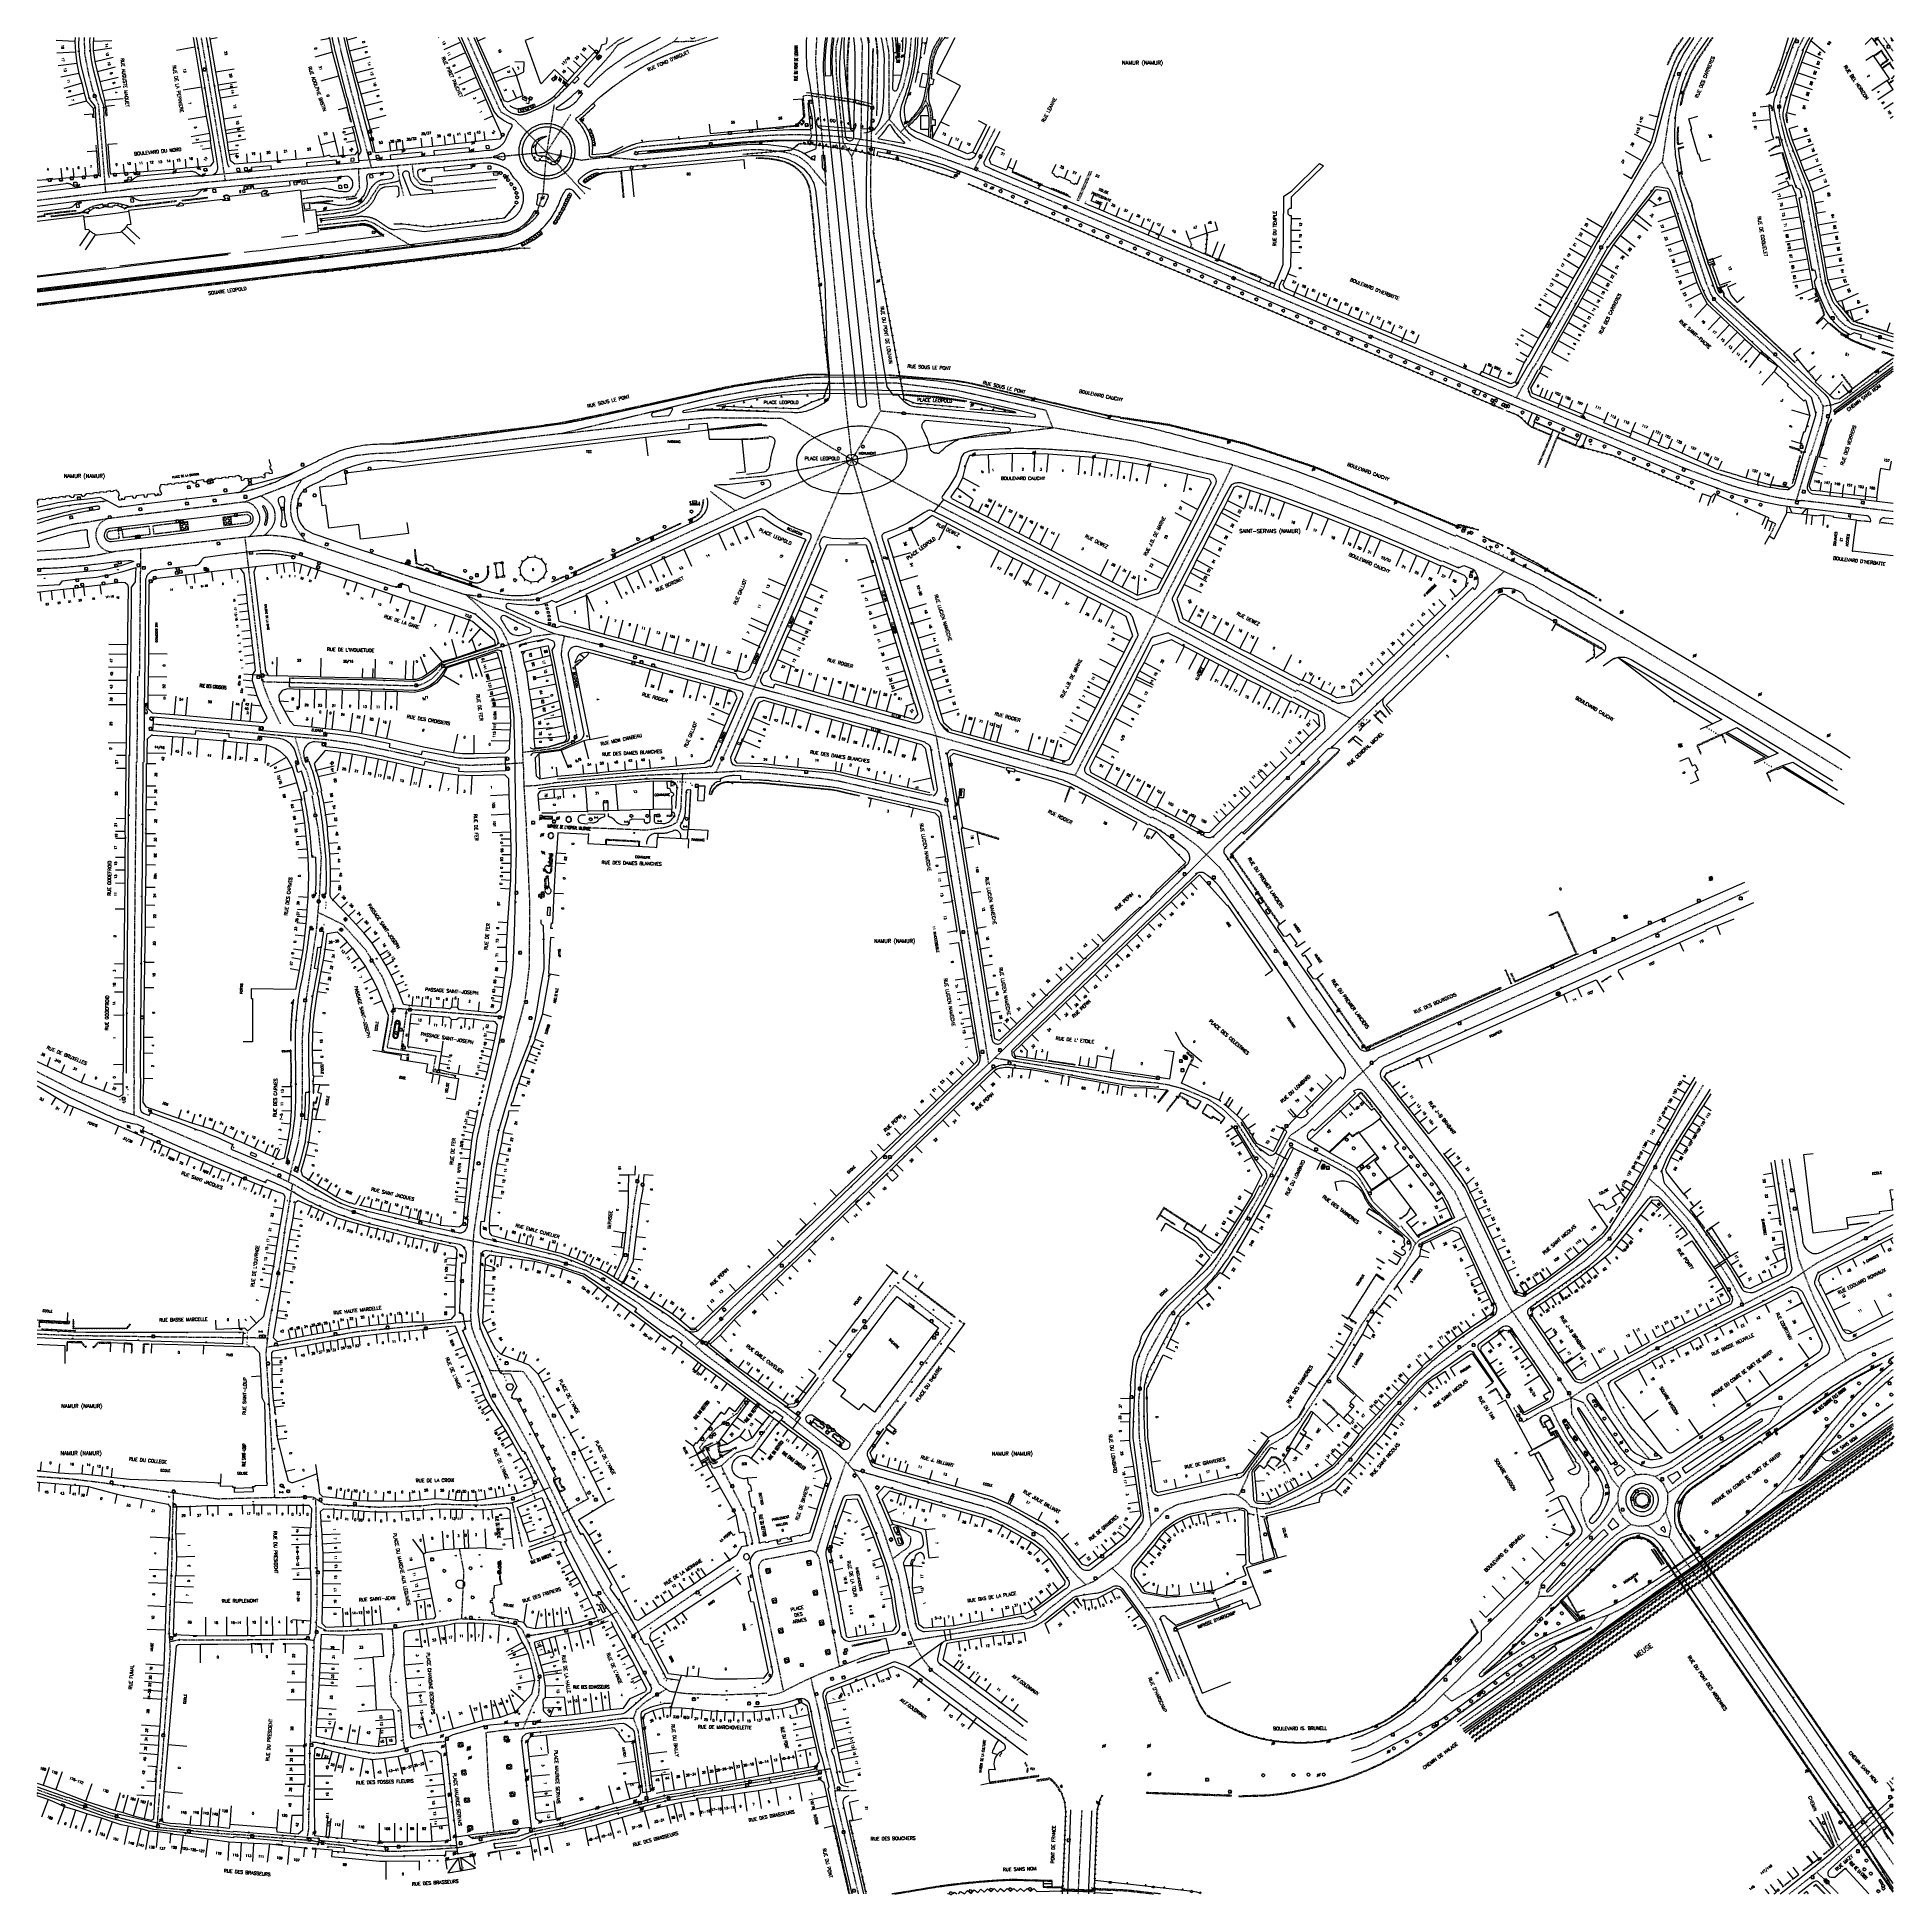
# Model space of a CAD drawing. Header units: millimetres. Extents: x 185000 to 186001, y 128000 to 129000.
import ezdxf
from ezdxf.enums import TextEntityAlignment as Align

# ---------------------------------------------------------------- set-up
doc = ezdxf.new("R2010")
doc.units = ezdxf.units.MM
doc.linetypes.add('DASHED', pattern=[0.75, 0.5, -0.25])
doc.layers.get('0').update_dxf_attribs({"linetype": 'CONTINUOUS'})
for name, color, linetype in [('W0001', 6, 'DASHED'), ('W0008', 7, 'CONTINUOUS'), ('W0017', 7, 'CONTINUOUS'), ('W0100', 7, 'CONTINUOUS'), ('W0105', 7, 'CONTINUOUS'), ('W0112', 1, 'DASHED'), ('W0211', 2, 'CONTINUOUS'), ('W0300', 7, 'CONTINUOUS'), ('W0302', 3, 'CONTINUOUS'), ('W0310', 3, 'CONTINUOUS'), ('W0322', 7, 'CONTINUOUS'), ('W0330', 7, 'CONTINUOUS'), ('W0334', 7, 'CONTINUOUS'), ('W0400', 7, 'CONTINUOUS'), ('W0420', 7, 'CONTINUOUS'), ('W0471', 7, 'CONTINUOUS'), ('W0500', 5, 'DASHED'), ('W0700', 7, 'CONTINUOUS'), ('W0851', 7, 'CONTINUOUS'), ('W0980', 7, 'CONTINUOUS'), ('W0984', 7, 'CONTINUOUS'), ('W0989', 7, 'CONTINUOUS'), ('W0991', 7, 'CONTINUOUS'), ('W1102', 7, 'CONTINUOUS'), ('W1474', 7, 'CONTINUOUS')]:
    doc.layers.add(name, color=color, linetype=linetype)
doc.styles.get("Standard").update_dxf_attribs({"font": 'romans.shx', "width": 0.85})

# ---------------------------------------------------------------- blocks, each defined once
blk = doc.blocks.new('T420')
for p, q in [((0.7, 0.7), (-0.8, 0.7)), ((-0.8, 0.7), (-0.8, -0.8)), ((0.7, 0.7), (0.7, -0.8)), ((0.7, -0.8), (-0.8, -0.8))]:
    blk.add_line(p, q)
blk.add_ellipse((0, 0), major_axis=(-0.53, 0.53), ratio=1, start_param=3.926991, end_param=10.210176)
blk = doc.blocks.new('T300')
for p, q in [((-0.8, 0.5), (-0.9, 0.3)), ((-0.9, 0.3), (-0.9, 0.2)), ((-0.9, 0.2), (-0.7, 0.1)), ((-0.7, 0.6), (-0.8, 0.5)), ((-0.8, -0.1), (-0.7, 0.1)), ((-0.6, 0.7), (-0.7, 0.6)), ((-0.7, 0.1), (-0.7, 0.1)), ((-0.5, 0.7), (-0.6, 0.7)), ((-0.3, 0.6), (-0.5, 0.7)), ((-0.3, 0.6), (-0.2, 0.7)), ((-0.2, 0.6), (-0.3, 0.6)), ((-0.2, 0.7), (-0.1, 0.8)), ((-0.1, 0.8), (0.1, 0.8)), ((0.1, 0.8), (0.2, 0.7)), ((0.2, 0.7), (0.3, 0.6)), ((0.3, 0.6), (0.4, 0.5)), ((0.5, 0.5), (0.3, 0.5)), ((0.4, 0.5), (0.4, 0.5)), ((0.6, 0.4), (0.5, 0.5)), ((0.6, 0.4), (0.7, 0.3)), ((0.7, 0.3), (0.7, 0.2)), ((0.7, 0.2), (0.7, 0.1)), ((0.7, 0.1), (0.7, -0.2)), ((-0.8, -0.2), (-0.8, -0.1)), ((-0.7, -0.3), (-0.8, -0.2)), ((-0.8, -0.2), (-0.8, -0.2)), ((-0.7, -0.4), (-0.7, -0.3)), ((-0.5, -0.5), (-0.7, -0.4)), ((-0.4, -0.5), (-0.5, -0.5)), ((-0.4, -0.5), (-0.3, -0.5)), ((-0.3, -0.5), (-0.3, -0.4)), ((-0.3, -0.6), (-0.3, -0.5)), ((-0.3, -0.5), (-0.3, -0.5)), ((-0.2, -0.7), (-0.3, -0.6)), ((-0.1, -0.8), (-0.2, -0.7)), ((0.1, -0.8), (-0.1, -0.8)), ((0.2, -0.7), (0.1, -0.8)), ((0.3, -0.5), (0.2, -0.5)), ((0.3, -0.6), (0.2, -0.7)), ((0.2, -0.7), (0.2, -0.7)), ((0.5, -0.4), (0.3, -0.5)), ((0.3, -0.5), (0.3, -0.6)), ((0.3, -0.5), (0.3, -0.5)), ((0.6, -0.3), (0.5, -0.4)), ((0.7, -0.2), (0.6, -0.3)), ((0.6, -0.3), (0.6, -0.3))]:
    blk.add_line(p, q)
blk = doc.blocks.new('T400')
for p, q in [((-0.15, 0.3), (0.15, 0.3)), ((-0.15, -0.25), (-0.15, 0.3)), ((-0.15, 0.15), (0.15, 0.15)), ((-0.15, 0), (0.15, 0)), ((0.15, 0.3), (0.15, -0.25)), ((-0.15, -0.15), (0.15, -0.15)), ((-0.15, -0.25), (-0.15, -0.3)), ((-0.15, -0.3), (0.15, -0.3)), ((0.15, -0.3), (0.15, -0.25))]:
    blk.add_line(p, q)
blk = doc.blocks.new('t322o')
at = {"color": 0, "linetype": 'Continuous'}
for radius in [0.25, 0.15]:
    blk.add_circle((0, 0), radius, dxfattribs=at)
blk = doc.blocks.new('t330o')
at = {"color": 0, "linetype": 'Continuous'}
for p, q in [((0.25, -0.25), (-0.25, 0.25)), ((-0.25, -0.25), (0.25, 0.25)), ((-0.25, 0.25), (-0.25, -0.25)), ((0.25, 0.25), (-0.25, 0.25)), ((0.25, -0.25), (0.25, 0.25)), ((-0.25, -0.25), (0.25, -0.25)), ((-0.25, -0.25), (-0.25, -0.25))]:
    blk.add_line(p, q, dxfattribs=at)
blk = doc.blocks.new('T471')
for p, q in [((-0.333334, 0.333334), (-0.333334, -0.333334)), ((-0.333334, 0.333334), (0.333334, 0.333334)), ((-0.333334, 0), (0, 0)), ((0.500001, 0.500001), (1.000002, 1.000002)), ((-0.500001, -0.500001), (-1.000002, -1.000002)), ((-0.333334, -0.333334), (0.333334, -0.333334))]:
    blk.add_line(p, q)
blk.add_ellipse((0, 0), major_axis=(0.471405, 0.471405), ratio=1, start_param=5.4977871438, end_param=11.780972451)
blk = doc.blocks.new('t112o')
at = {"color": 0, "linetype": 'Continuous'}
for p, q in [((-0.5, 0.5), (0.5, 0.5)), ((-0.5, -0.5), (-0.5, 0.5)), ((0.5, 0.5), (0.5, -0.5)), ((0.5, -0.5), (-0.5, -0.5))]:
    blk.add_line(p, q, dxfattribs=at)
blk = doc.blocks.new('t211o')
at = {"color": 0, "linetype": 'Continuous'}
for p, q in [((-0.3, 0.5), (-0.3, 0)), ((0, 1), (0, 0)), ((0.3, 0.5), (0.3, 0))]:
    blk.add_line(p, q, dxfattribs=at)
blk = doc.blocks.new('t310o')
at = {"color": 0, "linetype": 'Continuous'}
for centre, start, end in [((-0.5, 0.4), 216.8699, 323.1304), ((0.5, -0.4), 36.8699, 143.1303)]:
    blk.add_arc(centre, 0.625, start, end, dxfattribs=at)
blk = doc.blocks.new('T851')
for p, q in [((-0.2, -0.1), (0, 0.3)), ((0, 0.3), (0.2, -0.1)), ((-0.2, -0.1), (0.2, -0.1))]:
    blk.add_line(p, q)
for major_axis in [(-0.106, 0.106), (-0.0354, 0.0354), (-0.0236, 0.0236)]:
    blk.add_ellipse((0, 0), major_axis=major_axis, ratio=1, start_param=3.926991, end_param=10.210176)
blk = doc.blocks.new('t500o')
at = {"color": 0, "linetype": 'Continuous'}
for centre, start, end in [((-0.5, 0.625), 216.869898, 323.130102), ((0.5, -0.125), 36.869898, 143.130102), ((0.5, -0.625), 36.869898, 143.130102), ((-0.5, 0.125), 216.869898, 323.130102)]:
    blk.add_arc(centre, 0.625, start, end, dxfattribs=at)
blk = doc.blocks.new('T1474')
at = {"color": 0, "linetype": 'Continuous', "flags": 128}
for points in [[(-0.8, -0.5), (-0.8, 0.5)], [(-0.8, 0), (0.7, 0)], [(0.7, 0), (0.7, -0.5), (0.7, 0.5)]]:
    blk.add_lwpolyline(points, dxfattribs=at)

msp = doc.modelspace()

# ---------------------------------------------------------------- linework, layer by layer
at = {"layer": 'W0001'}
for p, q in [((185438.8, 128936.1), (185442.6, 128896)), ((185436, 128799.9), (185426.9, 128896)), ((185439.1, 128772.6), (185454.4, 128798.8)), ((185282.7, 128786.7), (185193, 128776.3)), ((185386.5, 128650.3), (185439.1, 128772.6)), ((185262.2, 128596.8), (185263.6, 128573.6))]:
    msp.add_line(p, q, dxfattribs=at)
for points in [[(185033.7, 128957.6), (185033.2, 128963.6), (185030.2, 128971), (185028, 128979.4), (185025.7, 128991.3), (185025.5, 129000)], [(185098.3, 128941.7), (185096, 128955.8), (185088.5, 129000)], [(185306.4, 128993.3), (185313, 128998.4), (185316.2, 129000)], [(185360.7, 129000), (185354.2, 128997.9), (185343, 128997.7), (185316.3, 128983.6)], [(185343, 128997.7), (185345.1, 129000)], [(185420, 129000), (185419.3, 128987.6), (185423.6, 128936.7), (185425, 128920.5), (185415.5, 128931.9)], [(185443.7, 129000), (185444.5, 128996.7), (185443.8, 128946.1), (185438.8, 128936.1), (185434.3, 128943.9), (185430.7, 128980.6), (185430.5, 128994.6), (185431.7, 129000)], [(185457.3, 129000), (185458.8, 128992.6), (185459, 128956.1), (185454.7, 128951.1), (185451.7, 128947.7)], [(185459.1, 128956), (185463.8, 128966.8), (185466.6, 128973), (185469.8, 128985.9), (185471.1, 129000)], [(185487.6, 129000), (185483.8, 128993.6), (185481.9, 128987.9), (185481.3, 128981.9), (185480, 128972.9), (185478.6, 128966.2), (185475.7, 128960.2), (185465.2, 128949)], [(185896.7, 129000), (185895.2, 128997.7), (185891.4, 128992), (185888.3, 128986.8), (185885.8, 128981.5), (185883.6, 128975.5), (185881.6, 128967.8), (185879.1, 128956.8), (185877.1, 128943.4), (185875.6, 128933), (185870.7, 128927.9), (185845.8, 128891.2), (185843.6, 128887.9), (185827.8, 128860.1), (185806.5, 128822.5)], [(185951.9, 129000), (185951.7, 128999.7), (185950.1, 128996.8), (185948.7, 128993.9), (185939.5, 128968), (185938.9, 128965.1), (185938.5, 128961.8), (185938.8, 128957.6), (185941.8, 128945.1), (185944.2, 128937.9), (185951.6, 128918.9), (185953, 128914.4), (185960.1, 128875), (185960.8, 128871), (185962.8, 128862.6), (185965.6, 128856.2), (185967.8, 128852.1), (185970.8, 128848), (185973.9, 128845.2), (185977.4, 128843.2), (185983.5, 128841.7), (186000, 128836.2)], [(185994.8, 129000), (185999.4, 128993.5), (186000, 128992.7)], [(185243.2, 128974.4), (185249.7, 128960.1)], [(185169.9, 128968.4), (185180, 128930)], [(185278.5, 128963.8), (185274.5, 128938.2)], [(185478.6, 128966.2), (185480.2, 128963.7), (185481.1, 128960.5), (185481.6, 128955.9), (185481.5, 128952.7), (185481.3, 128945.9)], [(185037, 128916.7), (185033.7, 128957.6)], [(185249.7, 128960.1), (185257.5, 128955.6), (185274.5, 128938.2)], [(185274.5, 128938.2), (185287.6, 128958.7)], [(185459, 128956.1), (185465.2, 128949.1), (185470.7, 128944.2)], [(185516.1, 128950.9), (185504.8, 128928.9)], [(185098.3, 128941.7), (185101.3, 128922.9)], [(185173.2, 128929.4), (185194.2, 128931.2), (185202.1, 128931.9), (185251.9, 128936.1)], [(185202, 128887.6), (185250.2, 128893.6), (185261.6, 128897.3), (185269.4, 128906.2), (185272.7, 128915.8), (185274.5, 128938.2)], [(185274.5, 128938.2), (185251.9, 128936.1)], [(185274.5, 128938.2), (185293.6, 128933.9)], [(185274.5, 128938.2), (185295.3, 128915.6)], [(185955.7, 128775.4), (185961.4, 128793.4), (185962.1, 128797.4), (185962.4, 128801.5), (185959.4, 128807.1), (185932.3, 128832.8), (185905.3, 128857.1), (185902.8, 128860.1), (185901.9, 128861.7), (185899.4, 128867.8), (185882.6, 128919), (185875.6, 128933)], [(185173.2, 128929.4), (185048.4, 128918.1)], [(185142.5, 128913.2), (185152.5, 128914.6), (185163, 128913.7), (185171.4, 128914.7), (185173.8, 128918.9), (185173.2, 128929.4)], [(185197.6, 128914.7), (185195.4, 128922.9), (185192.7, 128922.1), (185184.3, 128920.5), (185177.9, 128910.9), (185172, 128907.1), (185159.6, 128905.1), (185150.4, 128904.1)], [(185195.4, 128922.9), (185194.2, 128931.2)], [(185247.8, 128923.5), (185212.4, 128920.2), (185206.7, 128920.9), (185203.1, 128924.9), (185203.1, 128924.9), (185202.6, 128927.7), (185202.1, 128931.9)], [(185000, 128912.4), (185048.4, 128918.1)], [(185426.9, 128896), (185425, 128920.5)], [(185000, 128863.6), (185152.7, 128881.7), (185202, 128887.6), (185181.1, 128900.1), (185177.1, 128901.5), (185151.1, 128898.7)], [(185806.2, 128822.7), (185796.9, 128805.9)], [(185962.4, 128801.5), (185967.8, 128802.4), (185972, 128803.9), (186000, 128825.2)], [(185193, 128776.3), (185180.6, 128775.8), (185172.1, 128774.8), (185166.2, 128773.4), (185160.7, 128771.2), (185153.1, 128767.5)], [(185948, 128750.9), (185955.4, 128775.7)], [(185194.2, 128712), (185196.6, 128711.1), (185231.2, 128699.8), (185240.2, 128695.3), (185252.6, 128690.6), (185267.3, 128683.7), (185278.5, 128679), (185291.6, 128676.1), (185334.3, 128664.7), (185359, 128657.9)], [(185293.1, 128706.7), (185280.6, 128701.7), (185276.2, 128699.8), (185271.3, 128698), (185266.5, 128696.9), (185262.7, 128696.9), (185256.9, 128696.9), (185253.2, 128697.2), (185231.2, 128699.8)], [(185231.2, 128699.8), (185241.3, 128690.4), (185249.8, 128681.8), (185252.8, 128676), (185254.8, 128670.6), (185257.2, 128658.8), (185259.3, 128644.9), (185261.2, 128631.1)], [(185136.3, 128652.7), (185201.2, 128650.9), (185206.4, 128651.3), (185209.7, 128652.8), (185212.9, 128654.8), (185218.1, 128660.3), (185220.1, 128662.5), (185247.2, 128671.1), (185259.4, 128674.7), (185267.4, 128677.5), (185278.5, 128679)], [(185267.1, 128615.7), (185275.8, 128616.8), (185281.4, 128617.8), (185287, 128620.3), (185290.2, 128622.1), (185290.7, 128624.3), (185282.5, 128667.5), (185282.8, 128671.4), (185284.2, 128677.7)], [(185374.8, 128315.9), (185354.5, 128295.4)], [(185957.5, 128320.6), (185969, 128298.8), (185974.7, 128287.3)], [(185878.7, 128216), (185887.1, 128222), (185894.8, 128227.5), (185911.5, 128239), (185933.6, 128253.7), (185940.1, 128263), (185960.2, 128278.3), (185981.6, 128291.6), (186000, 128299.7)], [(185795.5, 128262), (185800.7, 128254.2), (185810.3, 128259.8), (185826.5, 128267.3), (185834.4, 128272.6), (185847.4, 128280.2), (185857, 128285.5), (185867.6, 128290.9)], [(185816.1, 128283.6), (185826.5, 128267.3), (185833.1, 128264.8), (185841.9, 128251.3), (185848.5, 128242.2), (185854, 128234.2), (185858.7, 128229.8), (185861.7, 128225.8)], [(185971.7, 128254.9), (185978.8, 128263), (185985.8, 128270.2), (185993.6, 128277.3), (186000, 128282.6)], [(185869, 128233.9), (185861.8, 128242.3), (185855.9, 128250.1), (185849.2, 128259.5), (185843.2, 128271.3), (185840.4, 128276.1)], [(185819.5, 128254), (185815.7, 128262.3)], [(185852.8, 128218.4), (185848.6, 128223.2), (185846.1, 128228.3), (185840.9, 128236.2), (185827, 128258.3), (185826.5, 128267.3)], [(185871.9, 128224.8), (185882, 128230.2), (185898, 128241.3), (185916.4, 128252.8), (185927.4, 128260), (185940.1, 128263)], [(185971.7, 128254.9), (185964.8, 128246.4), (185957.7, 128237.8), (185947, 128224.6), (185939.7, 128215.8), (185931.8, 128209.2), (185922.1, 128201.3), (185897.5, 128183.1), (185876.2, 128168.6), (185855, 128154.2), (185846.8, 128150.3), (185836, 128146.4), (185814.7, 128137.1), (185808.1, 128133.8), (185798.8, 128128.1), (185788.4, 128120.9), (185777.6, 128112.9), (185762.2, 128103.8), (185757.8, 128107.7)], [(185819.5, 128254), (185824, 128245.8), (185832.6, 128233.2), (185835.9, 128227.5), (185835.8, 128219.5), (185831.8, 128213.3), (185831.9, 128206.8), (185834, 128200.7), (185835.1, 128197.8), (185837.9, 128194.9)], [(185939.7, 128215.8), (185951.6, 128220.7), (185967.4, 128232.2), (185989.1, 128247.4), (186000, 128255.2)], [(185426.6, 128205.9), (185435.8, 128232.8)], [(185466.3, 128221.1), (185439.4, 128228.7)], [(185876.2, 128221.1), (185871.9, 128224.8), (185867.1, 128226), (185861.7, 128225.8), (185857.1, 128223.9), (185853.8, 128220.9), (185851.8, 128215.9), (185851.6, 128211.3), (185852.5, 128206.4), (185854.7, 128202.8), (185858.6, 128199.1), (185862.7, 128198.2), (185868, 128198.5), (185873.8, 128201.1), (185877.5, 128205.9), (185878.7, 128210.8), (185878.7, 128216), (185876.2, 128221.1)], [(185858.6, 128199.1), (185855, 128196.5), (185851.4, 128194), (185846.3, 128189.6), (185833.6, 128177.1), (185826.4, 128170.5), (185816.3, 128160.5), (185808.8, 128160.1), (185810.5, 128167.1), (185825, 128182.2), (185834.9, 128192.1), (185842, 128198.7), (185847, 128204.7), (185851.6, 128211.3)], [(185879.4, 128192), (185880.4, 128197.6), (185877.5, 128205.9)], [(185150.2, 128197.3), (185150.5, 128184.5), (185150.7, 128171.3), (185150.7, 128159.8), (185150.5, 128149), (185150.1, 128140.1), (185149.1, 128136.7), (185149.1, 128131.8), (185148.7, 128122), (185148.3, 128111), (185147.8, 128097.6), (185147.4, 128086.5), (185146.7, 128077.4), (185146.8, 128060.4), (185146.3, 128044.1), (185146.2, 128035.3), (185145.2, 128028.9)], [(185879.4, 128192), (185873.5, 128193.4), (185868, 128198.5)], [(185879.4, 128192), (186000, 128016.1)], [(185066.2, 128056.6), (185067.9, 128077.6), (185068.6, 128087.6), (185069.3, 128097.1), (185070.4, 128110.6), (185071.1, 128120), (185071.8, 128130.7), (185071.2, 128141.2), (185071.4, 128147.3), (185071.9, 128159.8), (185072.1, 128166.7), (185072.5, 128174.5), (185072.7, 128180.4), (185072.8, 128189.6)], [(185227.4, 128186.1), (185229.8, 128173.8), (185229, 128156), (185228.6, 128148.3)], [(185808.8, 128160.1), (185783.8, 128133.6), (185763.9, 128113.7), (185749.5, 128099.6), (185739, 128091.4), (185728.3, 128085.5), (185716.3, 128079.2), (185708.1, 128077)], [(185150.3, 128144.6), (185156, 128141.8), (185167.3, 128141.8), (185184.8, 128142.8), (185191.4, 128142.9), (185198.4, 128144.2), (185213.6, 128146.1), (185228.6, 128148.3), (185246.7, 128147.4), (185253.9, 128146.1), (185258.3, 128145.4), (185261.1, 128142.7), (185265.1, 128134.7), (185267, 128129.4), (185268.5, 128124.1), (185270.1, 128118.1), (185270.6, 128114.8), (185270.1, 128107.1), (185267, 128101.7), (185261.7, 128088.9)], [(185198, 128078.5), (185197.3, 128084.1), (185196.8, 128089.3), (185196, 128098.9), (185190.9, 128106.2), (185190.1, 128117.4), (185192.2, 128129.4), (185191.9, 128137.3), (185191.4, 128142.9)], [(185302.9, 128147.4), (185293.1, 128144.2), (185282, 128141.9), (185273.2, 128140.3), (185268.2, 128139.5), (185263.1, 128138.7)], [(185506.9, 128142.1), (185471.7, 128136.5)], [(185766.6, 128090.6), (185797.9, 128112.6), (185821.4, 128129.9), (185839.3, 128141.4), (185846.8, 128150.3)], [(185071.5, 128136), (185076.6, 128137), (185094, 128136.8), (185124.9, 128137.1), (185142.6, 128137.3), (185149.1, 128136.7)], [(185466.8, 128132.5), (185473.1, 128133.5)], [(185416.8, 128116.3), (185421.4, 128097)], [(185321.3, 128094.6), (185323, 128099.2), (185328.1, 128103.7)], [(185329.2, 128049.3), (185327.7, 128060.3), (185325.2, 128078.6), (185323.9, 128087.7), (185321.3, 128094.6), (185315.6, 128094.5), (185305.2, 128093.1), (185292.7, 128091.6), (185277.4, 128090.2), (185269.7, 128089.6), (185261.7, 128088.9), (185251.1, 128088.1), (185241.8, 128086.8)], [(185421.4, 128097), (185424.9, 128076.7), (185429.3, 128059.3), (185430.4, 128050.8), (185439.8, 128011.2), (185442.4, 128000)], [(185147, 128081.9), (185150.3, 128081.7), (185161.7, 128079.3), (185173.8, 128077), (185181.1, 128075.9), (185184.6, 128076), (185193.1, 128077.2), (185203, 128079.8), (185207.5, 128081), (185219.8, 128082.2)], [(185241.8, 128086.8), (185243.2, 128057.5), (185246, 128033.4)], [(185427.3, 128067.4), (185400.9, 128062.4), (185386, 128059.8), (185369.2, 128057), (185360.1, 128055.4), (185353, 128054.2), (185347.3, 128053.1), (185345.1, 128052.7), (185338.3, 128051.6), (185335, 128050.8), (185323.4, 128047.7), (185312.9, 128045), (185309.5, 128044.3), (185283.6, 128036.9), (185274.7, 128035), (185267.2, 128033.5), (185258.5, 128030.7), (185246, 128029), (185234.5, 128026.3), (185227.2, 128024.9), (185220.3, 128024.4), (185198.7, 128023), (185190.2, 128022.8), (185187, 128022.9), (185176.9, 128023.8), (185165.7, 128026), (185157.1, 128026.8), (185147.8, 128028.7), (185142.6, 128029.1), (185133.1, 128029.9), (185120.3, 128030.9), (185110, 128031.8), (185105.7, 128032), (185099.6, 128032.4), (185089.7, 128033.3), (185083.8, 128033.8)], [(185441.3, 128055.7), (185437.4, 128055.5), (185433.3, 128055.6), (185429.8, 128055.4)], [(185998, 128061.2), (186000, 128059)], [(185944, 128000), (185955.2, 128008.8), (185963.6, 128015.5), (185989.4, 128038.5), (186000, 128048.3)], [(185963.2, 128043.8), (185968.9, 128029.1), (185970.1, 128026.6), (185972.7, 128023.6)], [(185233.7, 128030.4), (185244.8, 128032.1), (185258.8, 128033.6)], [(185970.5, 128000), (185959, 128011.8)]]:
    msp.add_lwpolyline(points, dxfattribs=at)
at = {"layer": 'W0001', "flags": 128}
for points in [[(185169.9, 128968.4), (185169.9, 128968.4), (185163.8, 128992.7), (185162.2, 129000)], [(185231.9, 129000), (185243.2, 128974.4)], [(185644.2, 128769.9), (185591.8, 128782.4), (185547.3, 128789.8), (185454.4, 128798.8), (185442.6, 128896)], [(185439.1, 128772.6), (185497, 128783.9), (185547.3, 128789.8), (185543.6, 128799.2), (185495.4, 128809.9), (185462.2, 128813.9), (185416.9, 128813.6), (185391.1, 128811), (185362.9, 128805.9), (185282.7, 128786.7), (185349.1, 128794.2), (185363.6, 128795.3), (185401.1, 128795), (185439.1, 128772.6), (185436, 128799.9)], [(185373, 128762.3), (185392.8, 128763.9), (185439.1, 128772.6)], [(185376.1, 128745.2), (185439.1, 128772.6), (185452.6, 128727.7), (185484.3, 128623.9)], [(185439.1, 128772.6), (185485.8, 128747.9), (185603.1, 128688), (185608.4, 128699.5), (185638.5, 128758), (185644.2, 128769.9), (185675.7, 128759.3), (185723.7, 128740.4), (185760.6, 128724.6)], [(185293.2, 128706.6), (185353, 128734.5), (185376.1, 128745.2), (185362.9, 128755.4)], [(185055.2, 128656), (185055.7, 128705.4), (185055.9, 128724.6), (185055.9, 128724.6)], [(185111.9, 128730.8), (185114.1, 128711.7), (185120.3, 128658.9), (185120.6, 128656.5), (185121, 128654.1), (185122, 128651), (185123.3, 128647.2), (185125.4, 128642), (185129.8, 128632.8), (185131, 128630.3), (185131, 128630.3)], [(185972.3, 128605.6), (185932.6, 128629.9), (185860.3, 128673.3), (185806.2, 128705), (185776.5, 128719), (185761.1, 128725.7)], [(185790.5, 128712.4), (185726.3, 128651.4), (185661.3, 128589.6), (185635.7, 128565.6), (185620.1, 128550), (185561.1, 128493.5), (185521.8, 128456.1)], [(185559.3, 128602.6), (185603.1, 128688), (185678.2, 128647.8)], [(185054.1, 128656), (185053.9, 128634.2), (185053.7, 128609.6)], [(185136.4, 128652.5), (185136, 128652.5), (185121.4, 128652.9), (185121.4, 128652.9)], [(185368.9, 128610.3), (185386.5, 128650.3), (185359, 128657.9)], [(185386.5, 128650.3), (185484.3, 128623.9), (185490, 128591.4), (185488.7, 128589)], [(185678.6, 128648.6), (185707.4, 128633.4)], [(185062.6, 128630.3), (185119.3, 128625.3), (185138.8, 128623.4), (185142.9, 128609.2), (185145.2, 128605.1), (185148.7, 128592.1)], [(185138.8, 128623.4), (185156, 128621.9), (185171.4, 128619.7), (185189.9, 128615.9), (185208, 128611.9), (185227.2, 128608.3), (185234.1, 128608.1), (185252.3, 128608.8), (185261.9, 128609.4), (185261.7, 128614.9), (185261.6, 128618.8), (185261.3, 128628.9), (185261.2, 128631.1)], [(185484.3, 128623.9), (185559.3, 128602.6), (185600.2, 128579.8)], [(185267.1, 128615.5), (185267, 128615.5), (185261.7, 128614.9)], [(185053.4, 128609.6), (185052.4, 128514), (185052, 128439.9)], [(185261.9, 128609.4), (185262.1, 128601.7), (185262.2, 128596.8), (185269, 128597.2), (185278.4, 128598.5)], [(185490.6, 128586.1), (185432, 128599.4), (185422.5, 128600.8), (185395.1, 128603.5), (185379.2, 128604.8), (185362, 128603.9), (185331, 128602.7), (185322.8, 128602.3), (185278.4, 128598.5)], [(185347.7, 128603.4), (185346.7, 128584.1), (185344.6, 128577.2), (185341.4, 128575.4), (185337.4, 128574.3), (185328.2, 128573), (185296.3, 128574.3)], [(185368.5, 128610.6), (185365.7, 128604.1)], [(185148, 128591.7), (185151.3, 128573.9), (185153, 128558.7), (185152.1, 128538.8), (185150.3, 128518.7), (185145, 128482.9), (185143.2, 128469.1), (185142.7, 128458.2), (185142.8, 128434.2), (185142.4, 128417.5), (185140.9, 128406.6)], [(185490.2, 128588.3), (185491.9, 128577.7), (185504.7, 128496.9), (185512.6, 128447.2)], [(185263.5, 128573.6), (185265.3, 128534.4), (185265.1, 128499.6), (185262.8, 128481.4), (185254.7, 128450.9), (185243.9, 128414.9), (185239.1, 128382.6), (185235.1, 128355.6), (185234.2, 128331.7), (185233.5, 128310.9), (185234, 128305.6), (185235.8, 128300.2), (185247.6, 128273.4), (185265.8, 128240.3), (185275, 128221.7), (185289.2, 128191.8), (185305.5, 128162.3), (185314, 128150), (185320.3, 128139.8), (185329.4, 128124), (185335.2, 128113), (185340.7, 128109.2), (185349.8, 128108), (185369.7, 128107.3), (185393.6, 128108.2)], [(185600.4, 128580.3), (185611.8, 128574.6), (185624.9, 128564.8), (185637.5, 128552.6), (185658.7, 128522.4), (185686.2, 128482.1), (185707.5, 128452.2), (185722.7, 128432.2), (185757.5, 128387.2), (185763, 128379.3)], [(185669.3, 128398), (185675.2, 128408.6), (185683.4, 128414.3), (185707.1, 128436.7), (185723, 128450.6), (185776.4, 128474.4), (185867.3, 128515.2), (185922.1, 128540.4)], [(185151.2, 128528.9), (185164.7, 128522.3), (185176.9, 128508.7), (185186.1, 128493.7), (185191.9, 128478.5), (185191.4, 128471.2), (185188.5, 128456), (185214.8, 128451.5), (185213.2, 128443.1), (185225.7, 128440.9)], [(185251.8, 128472.3), (185191.8, 128477.1)], [(185199, 128476.5), (185196, 128454.7)], [(185521.9, 128456.1), (185509.4, 128444.1), (185448, 128385.3), (185403.5, 128342.6), (185374.8, 128315.9)], [(185296, 128335.8), (185280.2, 128341.2), (185267.6, 128344.1), (185238.1, 128350.9), (185205.9, 128357.7), (185179.4, 128364.2), (185163.4, 128369.8), (185146.7, 128377.3), (185138.4, 128382.1), (185125.1, 128388.4), (185053.4, 128419.1), (185043.6, 128422.4), (185018.7, 128433.2), (185000, 128442.8)], [(185600.3, 128198.7), (185593.9, 128246), (185593.6, 128265.5), (185595.1, 128280.1), (185598.2, 128290.2), (185610.6, 128312.4), (185620, 128322.3), (185632.9, 128335), (185639.8, 128345.3), (185653, 128366.4), (185661, 128380.5), (185666.3, 128390.6), (185656.9, 128399.2), (185648, 128413.1), (185645.7, 128416.3), (185638.4, 128423.2), (185631, 128428.1), (185618, 128433.5), (185609.9, 128435.7), (185603.2, 128436.8), (185588.3, 128438.1), (185539.1, 128446.5), (185515.7, 128450.2)], [(185052.2, 128439.9), (185052.1, 128419.5)], [(185897.6, 128435.6), (185885.5, 128416.1), (185878.6, 128404.6), (185871.9, 128392.3), (185863.4, 128376.1), (185851, 128358.2), (185847.9, 128354.2), (185845.3, 128351.3), (185841.6, 128347.9), (185834, 128341.1), (185814.6, 128327)], [(185140.9, 128406.1), (185135.2, 128383.6)], [(185733.8, 128359.2), (185719.9, 128372.7), (185716.7, 128378.5), (185712.6, 128385.3), (185709.1, 128388.9), (185701.9, 128393.1), (185674.5, 128407.2)], [(185666.3, 128390.6), (185669.5, 128398.4)], [(185957.5, 128320.6), (185949.1, 128342.1), (185947.2, 128352.1), (185940.2, 128395.6)], [(185133.8, 128359.3), (185137.7, 128382.5)], [(185312.8, 128330.7), (185318.3, 128341.5), (185321.8, 128372.5), (185324.4, 128387.5)], [(185868.3, 128385.5), (185875.8, 128378.9), (185888.4, 128364.8), (185893.2, 128358.8), (185897, 128353.6), (185908.1, 128337), (185912.4, 128330.3), (185919.4, 128317.6)], [(185815.8, 128283.4), (185794.5, 128314.3), (185791, 128320.3), (185763.6, 128379.1)], [(185647.3, 128214.4), (185651.9, 128224.1), (185653.1, 128227.5), (185662.5, 128240.2), (185664.5, 128242), (185667.9, 128243.8), (185674.1, 128247.7), (185680.5, 128254.4), (185701.9, 128286.8), (185713.9, 128307), (185729.3, 128329.5), (185736.1, 128338.1), (185740.3, 128345.3), (185742.5, 128350), (185744.7, 128352.3), (185761.1, 128360.5), (185766.7, 128363.2), (185770.1, 128365)], [(185133.6, 128359.4), (185131.3, 128342.5), (185124.8, 128306.4), (185123.2, 128291.1), (185124.9, 128265), (185127.9, 128213.5), (185148.5, 128214), (185154.6, 128210), (185184.3, 128208.4), (185206.5, 128209.1), (185214.8, 128210.1), (185225.8, 128209.8), (185240, 128209.5), (185255.9, 128210.7), (185262, 128213)], [(185742.9, 128350.4), (185734.7, 128360)], [(185867.4, 128291.2), (185914.3, 128315), (185944.9, 128330.5), (185959.9, 128340.5), (186000, 128360.7)], [(185422.9, 128276.7), (185462.1, 128327.9), (185491.9, 128304.7), (185453, 128253.1)], [(185814.7, 128326.8), (185801.8, 128318.3), (185779.2, 128303), (185752.4, 128283.3), (185744.3, 128276.2), (185730.6, 128261.4), (185714.4, 128242.6), (185703.9, 128230.6), (185700.9, 128226.9), (185695.6, 128223.1), (185689.8, 128219.8), (185680.2, 128214.7), (185671.3, 128210.5), (185666, 128208.3), (185659.6, 128207.3), (185653.8, 128208.6), (185651.9, 128210.9), (185650, 128212.6), (185646.6, 128214.9), (185643.9, 128215.3), (185639.3, 128215.2), (185614.2, 128209.7), (185607.3, 128206), (185604.9, 128203.3), (185600.3, 128198.7), (185595.3, 128190.8), (185588.8, 128184.3), (185582, 128177.5), (185569.1, 128168.2), (185565.1, 128166.5), (185558, 128163.5), (185544.6, 128153.1), (185541.2, 128149.8), (185538, 128147.2), (185532.7, 128145.7), (185526.7, 128144.9), (185506.9, 128142)], [(185123.5, 128294.6), (185152.9, 128299.5), (185171.3, 128302.8), (185195.3, 128305.2), (185208, 128306.5)], [(185208, 128306.5), (185233.7, 128308.8)], [(185000, 128301.7), (185019, 128300.9), (185073.7, 128300.1), (185124.1, 128299.6)], [(185243.7, 128282.1), (185261.9, 128281.5), (185267.8, 128273.1), (185296.9, 128212.9), (185282.9, 128205)], [(185385.7, 128188.6), (185381.9, 128204.5), (185372, 128223.8), (185368.6, 128230.6), (185364.3, 128229.1), (185356.9, 128240.5), (185365, 128250.2), (185377.3, 128259), (185382.7, 128266.4)], [(185396.6, 128255.7), (185385.8, 128240.7), (185376.3, 128237.5), (185368.6, 128230.6)], [(185127.9, 128213.5), (185097.1, 128212.7), (185032.9, 128221.7), (185018.8, 128223.4), (185000, 128224.8)], [(185072.8, 128189.6), (185073.5, 128216)], [(185150.4, 128197.4), (185150.2, 128212.9)], [(185262, 128213.1), (185276.2, 128219.1)], [(185466.3, 128221.1), (185506, 128210), (185512, 128208.3), (185516.2, 128206.7), (185527.5, 128201.1), (185542.1, 128192.5), (185551.4, 128182.4), (185556.4, 128175.6), (185560.3, 128171.2), (185563.1, 128168.5), (185565, 128166.5)], [(185255.9, 128210.7), (185261.2, 128187.2)], [(185660.9, 128179.6), (185657.1, 128207.9)], [(185265.2, 128187), (185287.5, 128195.3)], [(185375.4, 128176.3), (185320.7, 128139.1)], [(185579.2, 128175.4), (185586.7, 128168.3), (185600.3, 128149.4), (185602.6, 128145.1), (185604.2, 128141.1), (185615.1, 128115.9)], [(185596.8, 128154.2), (185609, 128155), (185632.7, 128157.3), (185655.4, 128165.8)], [(185302.9, 128147.4), (185312.6, 128152.1)], [(185328.1, 128103.7), (185339, 128110.4)], [(185000, 128056.2), (185016, 128050.6), (185039.3, 128042.4), (185064.7, 128036), (185083.8, 128034.1)], [(185064.7, 128036), (185065, 128040.2), (185066, 128054.1)]]:
    msp.add_lwpolyline(points, dxfattribs=at)
at = {"layer": 'W0001'}
for points in [[(186000, 128744.7), (185977.8, 128747.4), (185950.6, 128750.6, -0.045351), (185929.5, 128754.2, -0.031434), (185906.6, 128761), (185888.6, 128767.6), (185851.7, 128783), (185796.4, 128806.2), (185775.5, 128815), (185753.8, 128824.2), (185719.1, 128838.9), (185686.5, 128852.7), (185646, 128869.9), (185594.8, 128891.4), (185554.6, 128908.5), (185512.4, 128926.2), (185489.5, 128934.5, 0.028238), (185464.1, 128941.4, 0.030043), (185430.6, 128946.7, 0.045555), (185379.7, 128946.1), (185362.9, 128944.5), (185323.6, 128940.9), (185307.7, 128935.6), (185293.6, 128933.9)], [(185307.7, 128935.6), (185324.4, 128934.2), (185379.3, 128939.2, -0.060092), (185402.2, 128938.3, -0.040995), (185409.7, 128936.1, -0.081882), (185415.5, 128931.9, -0.081882)], [(185533.1, 128082.7), (185528, 128086), (185483.2, 128119.4, -0.175243), (185467.6, 128153.4), (185464.1, 128171.4), (185455.5, 128197.1), (185448.5, 128213.6, 0.154273), (185423.6, 128242.8), (185403.5, 128259), (185398.6, 128262.6), (185394.1, 128264.9), (185359.8, 128290.8), (185349.3, 128300), (185344.5, 128303.6, -0.061815), (185324.8, 128317.7), (185302.1, 128332.2), (185296, 128335.8)], [(185423.9, 128275.8), (185408.2, 128255.2, -0.187931)], [(185452.2, 128253.5), (185436.8, 128231.7, 0.270225)], [(185426.6, 128205.9), (185419.7, 128183.6, -0.292463)], [(185461, 128180.6), (185467.1, 128185.2, 0.35364), (185470.7, 128192.2), (185463.3, 128198.4)], [(185402.2, 128109), (185399.4, 128123.1), (185393.9, 128149.4), (185388.7, 128174.5, -0.409994), (185392.5, 128180.3), (185415.4, 128184.7, -0.412787), (185421.3, 128180.8), (185425, 128160.9), (185432.2, 128122.5, 0.202307)], [(185393.9, 128107, 0.062164), (185402.2, 128109, -0.035863), (185428.5, 128121.1), (185450, 128129.5), (185467, 128132.5)], [(185561, 128000), (185563, 128045.2, -0.427351), (185563, 128045.2)]]:
    msp.add_lwpolyline(points, format="xyb", dxfattribs=at)
at = {"layer": 'W0001', "flags": 128}
for points in [[(185153.3, 128767.2, 0.0004), (185150.3, 128765.7, 0.0011), (185147.3, 128764.3, -0.0007), (185144.5, 128762.9, -0.0046), (185141.7, 128761.6, -0.0069), (185138.4, 128760.1, -0.0052), (185135.1, 128758.7, -0.0036), (185131.8, 128757.4, -0.0019), (185128.4, 128756.1, -0.0012), (185124.2, 128754.5, -0.0008), (185120.1, 128752.9, -0.0005), (185115.9, 128751.4, -0.0002), (185111.8, 128749.8), (185111.8, 128749.8)], [(185120.5, 128753.2, -0.0262), (185123.9, 128750.8, -0.0865), (185126.6, 128747.9, -0.0566), (185127.5, 128746, -0.0457), (185128, 128743.8, -0.0603), (185128.1, 128740.7, -0.0747), (185127.4, 128737.9, -0.0858), (185125.2, 128734.6, -0.026), (185122.2, 128731.7), (185122.2, 128731.7)], [(185145, 128728.4, -0.0123), (185141.7, 128732.7, -0.0373), (185138.8, 128737.2, -0.0219), (185138, 128739, -0.03), (185137.3, 128740.9, -0.0398), (185136.8, 128743.5, -0.0275), (185136.7, 128746.2, -0.0246), (185136.8, 128748.7, -0.0333), (185137.2, 128751.2, -0.0399), (185138.1, 128754.1, -0.028), (185139.4, 128756.8, -0.0163), (185141, 128759.4, -0.0053), (185142.7, 128762), (185142.7, 128762)], [(185114.2, 128731, 0.0114), (185116.5, 128733.6, 0.0379), (185118.5, 128736.2, 0.0736), (185119.7, 128739, 0.106), (185119.9, 128742, 0.1478), (185117, 128747.5, 0.2311), (185111.8, 128749.8), (185050.6, 128742.4), (185038.4, 128740.9, 0.8947), (185041, 128723), (185041, 128723)], [(185038.4, 128740.9, -0.0006), (185035, 128740.3, -0.0017), (185031.6, 128739.7, -0.0029), (185028.2, 128739.1, -0.004), (185024.8, 128738.6), (185022.6, 128738.3, 0.0057), (185020.5, 128738, 0.0122), (185017.2, 128737.3, 0.0092), (185013.8, 128736.5, 0.0063), (185010.5, 128735.6, 0.0033), (185007.3, 128734.7, 0.0017), (185003, 128733.4, 0.000215), (185000, 128732.5, 0.000215)], [(185000, 128718.7, 0.000096), (185005.3, 128719, 0.0001), (185010.9, 128719.3, 0.0015), (185015.6, 128719.6, 0.0042), (185020.3, 128719.9, 0.0069), (185025, 128720.3, 0.0097), (185029.7, 128720.9, 0.0101), (185035.3, 128721.9, 0.0034), (185041, 128723), (185041, 128723)], [(185194.2, 128712), (185146.9, 128727.7, 0.0049), (185144.2, 128728.6, 0.0097), (185141.5, 128729.4, 0.0117), (185138.7, 128730.1, 0.0103), (185135.9, 128730.7, 0.0152), (185131.5, 128731.3, 0.0167), (185127.1, 128731.7, 0.0197), (185122.1, 128731.7, 0.0197), (185117.1, 128731.4), (185041, 128723), (185041, 128723)]]:
    msp.add_lwpolyline(points, format="xyb", dxfattribs=at)
at = {"layer": 'W0008'}
for p, q in [((185289.6, 128975.2), (185288.2, 128976.4)), ((185292, 128977.8), (185289.6, 128975.2)), ((185290.7, 128979), (185292, 128977.8)), ((185465.6, 128979.6), (185461.3, 128979.8)), ((185300.6, 128963.4), (185299.5, 128964.5)), ((185170.6, 128935), (185169, 128934.8)), ((185169, 128934.8), (185169.1, 128933.3)), ((185170.7, 128933.4), (185169.1, 128933.3)), ((185170.6, 128935), (185170.7, 128933.4)), ((185183, 128934.4), (185173.4, 128933.6)), ((185173.4, 128933.6), (185173.4, 128932.9)), ((185184.1, 128936.5), (185182.5, 128936.4)), ((185182.5, 128936.4), (185182.6, 128934.8)), ((185184.2, 128934.9), (185182.6, 128934.8)), ((185183.2, 128933.8), (185183, 128934.4)), ((185184.1, 128936.5), (185184.2, 128934.9)), ((185190.6, 128934.4), (185207.4, 128936.1)), ((185207.4, 128936.1), (185214, 128936.7)), ((185243.3, 128941.8), (185241.8, 128941.7)), ((185241.8, 128941.7), (185241.9, 128940.1)), ((185243.5, 128940.2), (185241.9, 128940.1)), ((185243.3, 128941.8), (185243.5, 128940.2)), ((185049, 128924.8), (185050.7, 128925)), ((185049.1, 128923.2), (185049, 128924.8)), ((185050.8, 128923.3), (185049.1, 128923.2)), ((185050.7, 128925), (185050.8, 128923.3)), ((185109.2, 128929.5), (185107.6, 128929.4)), ((185107.7, 128927.8), (185107.6, 128929.4)), ((185109.3, 128927.9), (185107.7, 128927.8)), ((185109.3, 128927.9), (185109.2, 128929.5)), ((185113.4, 128929.9), (185111.8, 128929.8)), ((185111.9, 128928.2), (185111.8, 128929.8)), ((185113.5, 128928.3), (185111.9, 128928.2)), ((185113.5, 128928.3), (185113.4, 128929.9)), ((185144.2, 128922.6), (185142.6, 128922.4)), ((185144.2, 128922.6), (185144.3, 128921)), ((185180.7, 128926.1), (185179.1, 128925.9)), ((185179.1, 128925.9), (185179.2, 128924.3)), ((185180.8, 128924.5), (185179.2, 128924.3)), ((185180.7, 128926.1), (185180.8, 128924.5)), ((185233.7, 128931.7), (185219.3, 128930.2)), ((185219.5, 128928.1), (185219.3, 128930.2)), ((185244.4, 128930.8), (185242.8, 128930.7)), ((185242.8, 128930.7), (185242.9, 128929.1)), ((185244.5, 128929.2), (185242.9, 128929.1)), ((185244.4, 128930.8), (185244.5, 128929.2)), ((185245.9, 128927.1), (185248.2, 128927.3)), ((185246, 128925.8), (185245.9, 128927.1)), ((185248.3, 128925.9), (185246, 128925.8)), ((185248.2, 128927.3), (185248.3, 128925.9)), ((185300.3, 128928.7), (185300, 128928.7)), ((185300.6, 128928.8), (185300.3, 128928.7)), ((185301, 128928.9), (185300.6, 128928.8)), ((185301.4, 128928.9), (185301, 128928.9)), ((185301.8, 128929), (185301.4, 128928.9)), ((185302.2, 128929), (185301.8, 128929)), ((185302.5, 128929), (185302.2, 128929)), ((185000, 128916.7), (185023.5, 128919.5)), ((185019.7, 128922.1), (185021.3, 128922.2)), ((185019.8, 128920.4), (185019.7, 128922.1)), ((185021.5, 128920.6), (185019.8, 128920.4)), ((185021.3, 128922.2), (185021.5, 128920.6)), ((185051.9, 128913.2), (185050.3, 128912.9)), ((185050.3, 128912.9), (185050.5, 128911.4)), ((185052.1, 128911.6), (185051.9, 128913.2)), ((185096.3, 128918.2), (185094.7, 128918.1)), ((185094.8, 128916.5), (185094.7, 128918.1)), ((185096.4, 128916.6), (185094.8, 128916.5)), ((185096.4, 128916.6), (185096.3, 128918.2)), ((185100.2, 128914.5), (185101.4, 128913.4)), ((185113.1, 128919.8), (185111.5, 128919.7)), ((185111.6, 128918.1), (185111.5, 128919.7)), ((185113.2, 128918.2), (185111.6, 128918.1)), ((185113.2, 128918.2), (185113.1, 128919.8)), ((185115.2, 128920), (185113.6, 128919.9)), ((185113.7, 128918.3), (185113.6, 128919.9)), ((185115.3, 128918.5), (185113.7, 128918.3)), ((185115.3, 128918.5), (185115.2, 128920)), ((185124.1, 128917.4), (185123.2, 128916)), ((185139.8, 128922.2), (185138.2, 128922.1)), ((185138.2, 128922.1), (185138.4, 128920.5)), ((185140, 128920.6), (185138.4, 128920.5)), ((185139.8, 128922.2), (185140, 128920.6)), ((185142.6, 128922.4), (185142.7, 128920.9)), ((185144.3, 128921), (185142.7, 128920.9)), ((185164, 128920.4), (185162.4, 128920.3)), ((185162.4, 128920.3), (185162.6, 128918.7)), ((185164.2, 128918.8), (185162.6, 128918.7)), ((185164, 128920.4), (185164.2, 128918.8)), ((185167.1, 128920.7), (185165.5, 128920.6)), ((185165.5, 128920.6), (185165.6, 128919)), ((185167.2, 128919.1), (185165.6, 128919)), ((185167.1, 128920.7), (185167.2, 128919.1)), ((185213.2, 128916.1), (185201.1, 128915)), ((185247.2, 128919.1), (185213.2, 128916.1)), ((185022.7, 128910.3), (185021, 128910.1)), ((185021, 128910.1), (185021.2, 128908.5)), ((185021.2, 128908.5), (185022.8, 128908.7)), ((185022.8, 128908.7), (185022.7, 128910.3)), ((185050.5, 128911.4), (185052.1, 128911.6)), ((185152.5, 128902.6), (185153.1, 128902.7)), ((185152.7, 128901.6), (185152.5, 128902.6)), ((185153.1, 128902.7), (185153.3, 128901.7)), ((185153.3, 128901.7), (185152.7, 128901.6)), ((185152.7, 128901.6), (185152.8, 128900.6)), ((185152.8, 128900.6), (185153.4, 128900.7)), ((185153.4, 128900.7), (185153.3, 128901.7)), ((185057.9, 128656), (185057.5, 128609.6)), ((185124.3, 128656.4), (185116.2, 128656.7)), ((185373.6, 128612.2), (185374, 128609.7)), ((185374, 128609.7), (185375, 128608.1)), ((185817.6, 128251.6), (185815.5, 128255.7)), ((185364.9, 128057.7), (185397.7, 128063.3)), ((185999.4, 128062.4), (186000, 128061.8)), ((185369.3, 128055.5), (185394.8, 128059.7)), ((185105.5, 128033.3), (185105.6, 128033.6)), ((185105.8, 128030.7), (185105.8, 128030.3)), ((185151.9, 128029.8), (185151.6, 128026.8))]:
    msp.add_line(p, q, dxfattribs=at)
for points in [[(185022.4, 129000), (185022.3, 128996.3), (185022.5, 128992.6), (185022.8, 128989.2), (185023.5, 128985.2), (185024.8, 128980), (185028.1, 128967.4), (185028.8, 128965.9), (185029.8, 128964.7), (185030.4, 128963.9), (185031, 128963.1), (185031.2, 128962.2), (185031.4, 128957.4)], [(185028.3, 129000), (185028.2, 128998.2), (185028.4, 128995.3), (185028.5, 128992.9), (185029, 128989.1), (185029.7, 128985.1), (185030.2, 128982.9), (185033.6, 128969.7), (185034.2, 128967.7), (185034.9, 128965.7), (185035.4, 128964.3), (185035.7, 128962.9), (185035.8, 128962.3), (185036, 128957.8)], [(185085.7, 129000), (185086.7, 128994.4), (185090.3, 128972.9), (185091.9, 128963.1), (185095.4, 128942.5)], [(185101.2, 128940.9), (185095.6, 128973.9), (185092.1, 128995.2), (185091.3, 129000)], [(185311, 128937.5), (185310.7, 128937.3), (185310.4, 128937.2), (185310.1, 128937.1), (185309.8, 128936.9), (185309.5, 128936.8), (185309.2, 128936.7), (185308.9, 128936.6), (185308.6, 128936.5), (185308.3, 128936.4), (185308, 128936.3), (185307.7, 128936.2), (185307.3, 128936.2), (185307, 128936.1), (185299.2, 128935.4), (185298.9, 128935.4), (185298.7, 128935.4), (185298.5, 128935.5), (185298.2, 128935.6), (185298.1, 128935.8), (185297.9, 128935.9), (185297.8, 128936.1), (185297.7, 128936.3), (185297.7, 128936.6), (185297.6, 128936.6), (185297.7, 128938.4), (185297.7, 128939.2), (185297.7, 128940), (185297.6, 128940.9), (185297.5, 128941.8), (185297.4, 128942.7), (185297.2, 128943.6), (185297, 128944.5), (185296.7, 128945.3), (185296.5, 128946.2), (185296.1, 128947.1), (185295.7, 128948.1), (185295.2, 128949.1), (185294.7, 128950), (185294.2, 128951), (185293.8, 128951.6), (185293.4, 128952.2), (185293, 128952.7), (185292.5, 128953.3), (185292.1, 128953.8), (185291.6, 128954.3), (185291.1, 128954.8), (185290.6, 128955.3), (185290.5, 128955.4), (185290.5, 128955.5), (185290.4, 128955.6), (185290.4, 128955.7), (185290.3, 128955.8), (185290.3, 128955.8), (185290.3, 128955.9), (185290.3, 128955.9), (185290.3, 128956), (185290.3, 128956.1), (185290.3, 128956.1), (185290.3, 128956.2), (185290.3, 128956.3), (185290.4, 128956.4), (185290.4, 128956.5), (185290.5, 128956.6), (185290.5, 128956.7), (185290.6, 128956.8), (185290.7, 128956.9), (185290.8, 128956.9), (185291.1, 128957.1), (185291.3, 128957.2), (185291.5, 128957.3), (185291.6, 128957.5), (185291.8, 128957.6), (185292.2, 128957.9), (185292.6, 128958.2), (185293, 128958.5), (185293.4, 128958.8), (185293.7, 128959), (185293.9, 128959.2), (185294.1, 128959.4), (185294.3, 128959.6), (185294.5, 128959.8), (185294.6, 128959.9), (185294.8, 128960), (185294.9, 128960.2), (185296.4, 128961.6), (185296.6, 128961.7), (185297.8, 128962.9), (185298.7, 128963.8), (185298.9, 128964), (185300.1, 128965.1), (185300.6, 128965.6), (185301.4, 128966.3), (185301.6, 128966.5), (185301.7, 128966.6), (185301.9, 128966.8), (185302.1, 128967), (185302.5, 128967.3), (185302.8, 128967.6), (185303.2, 128968), (185303.6, 128968.3), (185310.2, 128973.4), (185310.4, 128973.6), (185310.7, 128973.8), (185311, 128974), (185311.2, 128974.1), (185311.5, 128974.3), (185311.8, 128974.5), (185312, 128974.7), (185312.3, 128974.9), (185312.6, 128975.1), (185312.8, 128975.3), (185313.1, 128975.5), (185313.4, 128975.7), (185313.6, 128975.9), (185313.9, 128976.1), (185314.2, 128976.3), (185314.4, 128976.5), (185314.7, 128976.7), (185315, 128976.8), (185315.2, 128977), (185315.5, 128977.2), (185315.8, 128977.4), (185316.1, 128977.6), (185316.3, 128977.8), (185316.6, 128978), (185316.9, 128978.2), (185317.1, 128978.4), (185317.4, 128978.5), (185317.7, 128978.7), (185317.9, 128978.9), (185318.2, 128979.1), (185318.5, 128979.3), (185318.8, 128979.5), (185319, 128979.7), (185319.3, 128979.8), (185319.6, 128980), (185319.9, 128980.2), (185320.1, 128980.4), (185320.4, 128980.6), (185320.7, 128980.7), (185320.9, 128980.9), (185321.2, 128981.1), (185321.5, 128981.3), (185321.8, 128981.4), (185322, 128981.6), (185322.3, 128981.8), (185322.6, 128982), (185322.9, 128982.1), (185323.1, 128982.3), (185323.4, 128982.5), (185323.7, 128982.6), (185324, 128982.8), (185324.2, 128983), (185324.5, 128983.2), (185324.8, 128983.3), (185325.1, 128983.5), (185325.3, 128983.7), (185325.6, 128983.8), (185325.9, 128984), (185326.2, 128984.1), (185326.5, 128984.3), (185326.7, 128984.5), (185327, 128984.6), (185327.3, 128984.8), (185327.6, 128985), (185327.9, 128985.1), (185328.1, 128985.3), (185328.4, 128985.4), (185328.7, 128985.6), (185329, 128985.7), (185329.3, 128985.9), (185329.6, 128986.1), (185329.9, 128986.2), (185330.1, 128986.4), (185330.4, 128986.5), (185330.7, 128986.7), (185331, 128986.8), (185331.3, 128987), (185331.6, 128987.1), (185331.9, 128987.3), (185332.2, 128987.4), (185332.5, 128987.6), (185332.8, 128987.7), (185333.1, 128987.9), (185333.4, 128988), (185333.6, 128988.1), (185333.9, 128988.3), (185334.2, 128988.4), (185334.5, 128988.6), (185334.8, 128988.7), (185335.1, 128988.9), (185335.4, 128989), (185335.7, 128989.1), (185336, 128989.3), (185336.3, 128989.4), (185336.6, 128989.5), (185336.9, 128989.7), (185337.2, 128989.8), (185337.5, 128989.9), (185337.8, 128990.1), (185338.1, 128990.2), (185338.4, 128990.3), (185338.7, 128990.4), (185339, 128990.6), (185339.3, 128990.7), (185339.6, 128990.8), (185339.9, 128990.9), (185340.2, 128991.1), (185340.5, 128991.2), (185340.8, 128991.3), (185341.1, 128991.4), (185341.4, 128991.5), (185343.3, 128992.2), (185343.6, 128992.4), (185343.9, 128992.5), (185344.2, 128992.6), (185344.5, 128992.7), (185344.9, 128992.8), (185345.2, 128992.9), (185345.5, 128993), (185345.8, 128993.1), (185346.1, 128993.2), (185346.4, 128993.3), (185346.7, 128993.4), (185347, 128993.5), (185347.4, 128993.6), (185347.7, 128993.8), (185348, 128993.9), (185348.3, 128994), (185348.6, 128994.1), (185348.9, 128994.2), (185349.2, 128994.3), (185349.6, 128994.4), (185349.9, 128994.5), (185350.2, 128994.6), (185350.5, 128994.7), (185350.8, 128994.8), (185351.1, 128994.9), (185351.4, 128995), (185351.8, 128995.1), (185352.1, 128995.2), (185352.4, 128995.3), (185352.7, 128995.4), (185353, 128995.5), (185353.3, 128995.6), (185353.6, 128995.7), (185354, 128995.8), (185354.3, 128995.9), (185354.6, 128996), (185354.9, 128996.1), (185366.9, 129000)], [(185335.7, 129000), (185322.3, 128993), (185322, 128992.9), (185321.7, 128992.7), (185321.4, 128992.6), (185321.1, 128992.4), (185320.8, 128992.2), (185320.6, 128992.1), (185320.3, 128991.9), (185320, 128991.7), (185319.7, 128991.6), (185319.4, 128991.4), (185319.2, 128991.2), (185318.9, 128991.1), (185318.6, 128990.9), (185318.3, 128990.7), (185318.1, 128990.5), (185317.8, 128990.3), (185317.5, 128990.2), (185317.2, 128990), (185317, 128989.8), (185316.7, 128989.6), (185316.4, 128989.4), (185316.1, 128989.2), (185315.9, 128989), (185315.6, 128988.9), (185315.3, 128988.7), (185315.1, 128988.5), (185314.8, 128988.3), (185314.5, 128988.1), (185314.3, 128987.9), (185314, 128987.7), (185313.7, 128987.5), (185313.4, 128987.3), (185313.2, 128987.2), (185312.9, 128987), (185312.6, 128986.8), (185312.4, 128986.6), (185312.1, 128986.4), (185311.8, 128986.2), (185311.6, 128986), (185311.3, 128985.9), (185311, 128985.7), (185310.8, 128985.5), (185310.5, 128985.3), (185310.3, 128985.1), (185310, 128984.9), (185309.7, 128984.7), (185309.5, 128984.5), (185309.2, 128984.3), (185308.9, 128984.2), (185308.7, 128984), (185308.4, 128983.8), (185308.2, 128983.6), (185307.9, 128983.4), (185307.7, 128983.2), (185307.4, 128983), (185307.2, 128982.8), (185306.9, 128982.6), (185306.6, 128982.4), (185306.4, 128982.2), (185306.1, 128982), (185305.9, 128981.8), (185305.7, 128981.5), (185305.4, 128981.3), (185305.2, 128981.1), (185304.9, 128980.9), (185304.7, 128980.7), (185304.4, 128980.5), (185304.2, 128980.3), (185303.9, 128980), (185303.7, 128979.8), (185303.5, 128979.6), (185303.2, 128979.4), (185303, 128979.2), (185302.8, 128978.9), (185302.5, 128978.7), (185302.3, 128978.5), (185302, 128978.3), (185301.8, 128978), (185301.6, 128977.8), (185301.3, 128977.6), (185301.1, 128977.4), (185300.9, 128977.1), (185300.6, 128976.9), (185300.4, 128976.7), (185300.2, 128976.4), (185299.9, 128976.2), (185299.7, 128976), (185299.5, 128975.7), (185299.3, 128975.5), (185299, 128975.3), (185298.8, 128975), (185298.6, 128974.8), (185298.3, 128974.6), (185298.1, 128974.3), (185297.9, 128974.1), (185297.7, 128973.9), (185297.4, 128973.6), (185297.2, 128973.4), (185297, 128973.2), (185297, 128973.2)], [(185298, 128978.8), (185305.7, 128987.2), (185305.9, 128987.4), (185306.1, 128987.6), (185306.4, 128987.9), (185306.6, 128988.1), (185306.8, 128988.4), (185307, 128988.6), (185307.2, 128988.9), (185307.4, 128989.1), (185307.6, 128989.4), (185307.9, 128989.6), (185308.1, 128989.9), (185308.3, 128990.1), (185308.5, 128990.4), (185308.7, 128990.6), (185308.9, 128990.9), (185309.1, 128991.1), (185309.3, 128991.4), (185309.5, 128991.6), (185309.7, 128991.9), (185309.9, 128992.2), (185310.1, 128992.4), (185310.3, 128992.7), (185310.5, 128992.9), (185310.7, 128993.2), (185310.9, 128993.4), (185311, 128993.7), (185311.2, 128993.9), (185311.4, 128994.1), (185311.6, 128994.4), (185311.8, 128994.6), (185312, 128994.9), (185312.1, 128995.1), (185312.3, 128995.4), (185312.5, 128995.6)], [(185306.9, 129000), (185306.9, 128999.8), (185307, 128999.5), (185307, 128999.2), (185307, 128998.9), (185307, 128998.6), (185306.9, 128998.3), (185306.8, 128997.9), (185306.8, 128997.6), (185306.7, 128997.3), (185306.6, 128997), (185306.5, 128996.6), (185304, 128995.9)], [(185312.5, 128995.6), (185312.7, 128995.8), (185312.8, 128995.9), (185312.9, 128996), (185313, 128996.1), (185313.1, 128996.2), (185313.2, 128996.3), (185313.3, 128996.3), (185313.4, 128996.4), (185313.5, 128996.4), (185313.8, 128996.6), (185314.1, 128996.7), (185314.4, 128996.8), (185314.6, 128997), (185315.8, 128997.5), (185316.1, 128997.6), (185316.4, 128997.8), (185316.6, 128997.9), (185316.9, 128998), (185317.2, 128998.2), (185317.5, 128998.3), (185317.8, 128998.5), (185318, 128998.6), (185318.3, 128998.7), (185318.6, 128998.9), (185318.9, 128999), (185319.1, 128999.2), (185319.4, 128999.3), (185320.8, 129000)], [(185428.4, 129000), (185428.3, 128999.8), (185428.3, 128999.5), (185428.3, 128999.2), (185428.2, 128998.8), (185428.2, 128998.5), (185428.2, 128998.2), (185428.1, 128997.8), (185428.1, 128997.5), (185428.1, 128997.2), (185428, 128996.8), (185428, 128996.5), (185428, 128996.2), (185427.9, 128995.8), (185427.9, 128995.5), (185427.9, 128995.2), (185427.8, 128994.9), (185427.8, 128994.5), (185427.8, 128994.2), (185427.8, 128993.9), (185427.7, 128993.5), (185427.7, 128993.2), (185427.7, 128992.9), (185427.7, 128992.5), (185427.6, 128992.2), (185427.6, 128991.9), (185427.6, 128991.6), (185427.6, 128991.2), (185427.6, 128990.9), (185427.5, 128990.6), (185427.5, 128990.2), (185427.5, 128989.9), (185427.5, 128989.6), (185427.5, 128989.2), (185427.5, 128988.9), (185427.5, 128988.6), (185427.5, 128988.3), (185427.5, 128987.9), (185427.5, 128987.6), (185427.5, 128987.3), (185427.5, 128987), (185427.5, 128986.6), (185427.5, 128986.3), (185427.5, 128986), (185427.5, 128985.6), (185427.5, 128985.3), (185427.5, 128985), (185427.5, 128984.7), (185427.5, 128984.3), (185427.5, 128984), (185427.5, 128983.7), (185427.5, 128983.4), (185427.5, 128983), (185427.6, 128982.7), (185427.6, 128982.4), (185427.6, 128982), (185427.6, 128981.7), (185427.6, 128981.4), (185427.6, 128981.1), (185427.6, 128980.7), (185427.7, 128980.4), (185427.7, 128980.1), (185427.7, 128979.8), (185427.7, 128979.4), (185427.7, 128979.4), (185424.7, 128979.2), (185424.7, 128979.6), (185424.7, 128979.9), (185424.7, 128980.2), (185424.7, 128980.5), (185424.7, 128980.8), (185424.7, 128981.2), (185424.6, 128981.5), (185424.6, 128981.8), (185424.6, 128982.1), (185424.6, 128982.4), (185424.6, 128982.8), (185424.6, 128983.1), (185424.6, 128983.4), (185424.6, 128983.7), (185424.6, 128984), (185424.6, 128984.4), (185424.6, 128984.7), (185424.6, 128985), (185424.6, 128985.3), (185424.6, 128985.6), (185424.6, 128986), (185424.6, 128986.3), (185424.6, 128986.6), (185424.6, 128986.9), (185424.6, 128987.2), (185424.6, 128987.6), (185424.6, 128987.9), (185424.6, 128988.2), (185424.6, 128988.5), (185424.7, 128988.8), (185424.7, 128989.2), (185424.7, 128989.5), (185424.7, 128989.8), (185424.7, 128990.1), (185424.8, 128990.4), (185424.8, 128990.8), (185424.8, 128991.1), (185424.8, 128991.4), (185424.9, 128991.7), (185424.9, 128992.1), (185424.9, 128992.4), (185425, 128992.7), (185425, 128993.1), (185425, 128993.4), (185425, 128993.7), (185425.1, 128994), (185425.1, 128994.4), (185425.2, 128994.7), (185425.2, 128995), (185425.2, 128995.4), (185425.3, 128995.7), (185425.3, 128996), (185425.3, 128996.4), (185425.4, 128996.7), (185425.4, 128997), (185425.5, 128997.4), (185425.5, 128997.7), (185425.6, 128998), (185425.6, 128998.3), (185425.6, 128998.7), (185425.7, 128999), (185425.7, 128999.3), (185425.8, 128999.7), (185425.8, 129000), (185425.8, 129000)], [(185433.6, 129000), (185433.6, 128999.9), (185433.3, 128997.4), (185433, 128994.8), (185432.7, 128992.3), (185432.6, 128991), (185432.5, 128989.7), (185432.5, 128988.4), (185432.4, 128987.2), (185432.4, 128985.9), (185432.4, 128984.6), (185432.4, 128983.3), (185432.4, 128982.1), (185432.4, 128979.5), (185432.5, 128976.9), (185432.7, 128974.4), (185432.9, 128971.8), (185435.6, 128946.4), (185435.7, 128946), (185435.8, 128945.7), (185436, 128945.3), (185436.2, 128945.1), (185436.5, 128944.9), (185436.7, 128944.7), (185437, 128944.6), (185437.3, 128944.5), (185437.6, 128944.4), (185437.9, 128944.4), (185438.3, 128944.4), (185438.6, 128944.5), (185438.9, 128944.7), (185439.2, 128944.8), (185439.4, 128945), (185439.6, 128945.3), (185439.8, 128945.6), (185439.9, 128945.9), (185440, 128946.2), (185440.1, 128946.6), (185440.2, 128952.6), (185440.3, 128957.8), (185440.4, 128963.3)], [(185240.4, 128973.2), (185245.7, 128961.3)], [(185250.4, 128965.6), (185249.9, 128966.5), (185245.9, 128975.7)], [(185297, 128973.2), (185294.9, 128975), (185294.7, 128975.2), (185298, 128978.8)], [(185181.1, 128938.1), (185181, 128938.2), (185173.1, 128968.1)], [(185251.3, 128963.4), (185251.2, 128963.7), (185251, 128964), (185250.9, 128964.3), (185250.8, 128964.6), (185250.6, 128965), (185250.5, 128965.3), (185250.4, 128965.6)], [(185254.6, 128963.4), (185254.9, 128963.3), (185255.1, 128963.1), (185255.4, 128962.9), (185255.7, 128962.8), (185255.9, 128962.6), (185256.2, 128962.5), (185256.5, 128962.3), (185256.8, 128962.2), (185257, 128962.1), (185257.3, 128962), (185257.6, 128961.9), (185257.9, 128961.8), (185258.2, 128961.7), (185258.5, 128961.7), (185258.8, 128961.6), (185259.1, 128961.6)], [(185259.2, 128961.3), (185259.2, 128959.8), (185260.2, 128959.9), (185260.5, 128959.9), (185260.8, 128960), (185261.1, 128960), (185261.4, 128960), (185261.7, 128960.1), (185262, 128960.1), (185262.3, 128960.2), (185262.6, 128960.2), (185262.9, 128960.3), (185263.2, 128960.4), (185263.6, 128960.5), (185263.9, 128960.6), (185264.2, 128960.7), (185264.5, 128960.8), (185264.8, 128960.9), (185265.1, 128961), (185265.4, 128961.1), (185265.7, 128961.3), (185266, 128961.4), (185266.3, 128961.6), (185266.6, 128961.7), (185266.9, 128961.8), (185267.2, 128962), (185267.5, 128962.2), (185267.8, 128962.3), (185268.1, 128962.5), (185268.4, 128962.6)], [(185281.2, 128960.9), (185280.9, 128960.9), (185280.6, 128961), (185280.3, 128961), (185280.2, 128961.1), (185280.1, 128961.1), (185280, 128961.2), (185280, 128961.2), (185279.9, 128961.3), (185279.9, 128961.4), (185279.8, 128961.5), (185279.8, 128961.6), (185279.8, 128961.6), (185279.8, 128961.7), (185279.8, 128961.7), (185279.8, 128961.8), (185279.8, 128961.8), (185279.8, 128961.9), (185279.8, 128961.9), (185279.8, 128962), (185279.9, 128962.1), (185279.9, 128962.1), (185280, 128962.2), (185280.1, 128962.3), (185281.8, 128963.6), (185284.1, 128965.3), (185287.8, 128968.1), (185289, 128969.3), (185289.6, 128969.8), (185289.9, 128970), (185290.1, 128970.2), (185290.4, 128970.5), (185290.6, 128970.7), (185290.9, 128971), (185291.3, 128971.3), (185291.6, 128971.7), (185291.7, 128971.8), (185293.9, 128969.9)], [(185293.9, 128969.9), (185293.7, 128969.6), (185293.4, 128969.4), (185293.2, 128969.1), (185293.1, 128968.9), (185292.9, 128968.7), (185292.8, 128968.6), (185292.6, 128968.4), (185292.5, 128968.1), (185292.3, 128967.9), (185292.1, 128967.7), (185291.9, 128967.4), (185291.4, 128966.8), (185290.9, 128966.2), (185290.7, 128965.9), (185290.5, 128965.6), (185290.2, 128965.4), (185290, 128965.1), (185289.9, 128965), (185289.8, 128964.9), (185289.7, 128964.9), (185289.6, 128964.8), (185289.4, 128964.6), (185289.3, 128964.5), (185289.1, 128964.3), (185289, 128964.2), (185288.7, 128964), (185288.4, 128963.8), (185288.1, 128963.6), (185287.8, 128963.4), (185287.7, 128963.3), (185287.6, 128963.2), (185287.4, 128963.1), (185287.3, 128963), (185287.2, 128962.9), (185287, 128962.8), (185286.8, 128962.7), (185286.7, 128962.6), (185286.6, 128962.6), (185286.5, 128962.5), (185286.4, 128962.5), (185286.3, 128962.4), (185286.2, 128962.4), (185286.2, 128962.3), (185286.1, 128962.3), (185286, 128962.3), (185285.9, 128962.2), (185285.7, 128962.1), (185285.5, 128962), (185285.4, 128962), (185285.1, 128961.9), (185284.9, 128961.8), (185284.7, 128961.7), (185284.5, 128961.6), (185284.2, 128961.5), (185283.8, 128961.4), (185283.5, 128961.3), (185283.2, 128961.2), (185282.8, 128961), (185282.5, 128961), (185282.2, 128960.9), (185281.9, 128960.9), (185281.2, 128960.9)], [(185326, 128943.5), (185326, 128943.5), (185326, 128943.5), (185326, 128943.5), (185326, 128943.5), (185326, 128943.5), (185326, 128943.5), (185326, 128943.5), (185326, 128943.5), (185323.4, 128943), (185323.4, 128943), (185323.4, 128943), (185322.5, 128942.7), (185322.5, 128942.7), (185321.9, 128942.5), (185321.6, 128942.4), (185321.3, 128942.3), (185321, 128942.2), (185320.7, 128942.1), (185320.4, 128942), (185320.1, 128941.9), (185319.8, 128941.8), (185319.5, 128941.6), (185319.2, 128941.5), (185318.9, 128941.4), (185318.6, 128941.3), (185318.3, 128941.2), (185318, 128941), (185317.7, 128940.9), (185317.4, 128940.8), (185317.1, 128940.6), (185316.8, 128940.5), (185316.5, 128940.3), (185316.2, 128940.2), (185315.9, 128940), (185315.6, 128939.9), (185315.3, 128939.7), (185315, 128939.6), (185314.8, 128939.4), (185314.5, 128939.3), (185314.2, 128939.1), (185313.9, 128939), (185313.6, 128938.8), (185313.3, 128938.7), (185313, 128938.5), (185312.7, 128938.4), (185312.4, 128938.2), (185312.2, 128938.1), (185311.9, 128937.9), (185311.6, 128937.8), (185311.5, 128937.7), (185311.3, 128937.6), (185311.2, 128937.6), (185311.1, 128937.5), (185311, 128937.5)], [(185145.5, 128930.5), (185145.3, 128932.8), (185161.1, 128934.1), (185161.3, 128931.9), (185173.4, 128932.9)], [(185173.4, 128933.6), (185172.9, 128939.2)], [(185190.6, 128934.4), (185190.6, 128934.4), (185190.6, 128934.4), (185183.2, 128933.8)], [(185190.6, 128934.4), (185190.4, 128936.9), (185191.9, 128937), (185193.9, 128937.2), (185195.9, 128937.4), (185197.9, 128937.5), (185199.9, 128937.7), (185201.9, 128937.9), (185203.9, 128938.1), (185205.9, 128938.3), (185207.2, 128938.4), (185207.4, 128936.1)], [(185233.1, 128938.5), (185232.9, 128940.7), (185215.8, 128939.2), (185213.8, 128939), (185214, 128936.7)], [(185167.2, 128925.4), (185165.6, 128925.2), (185162, 128924.9), (185145.5, 128923.5), (185141.1, 128923.1), (185136.3, 128922.7), (185116.3, 128920.9), (185091, 128918.5), (185090.1, 128918.4)], [(185126.3, 128928.8), (185126.1, 128931), (185115.4, 128930.1), (185115.6, 128927.8)], [(185161.3, 128931.9), (185140.4, 128930.1), (185135.5, 128929.7), (185115.6, 128927.8)], [(185116.3, 128920.9), (185116.6, 128918.6), (185136.4, 128920.4), (185136.1, 128922.7)], [(185161.9, 128924.9), (185162.1, 128922.7), (185145.7, 128921.3), (185145.5, 128923.5)], [(185196.9, 128926), (185201.1, 128915.2), (185213.2, 128916.2), (185213.1, 128917.9), (185211, 128917.9), (185210.7, 128917.9), (185210.4, 128917.9), (185210.1, 128917.9), (185209.7, 128917.9), (185209.4, 128917.9), (185209.1, 128918), (185208.7, 128918), (185208.4, 128918.1), (185208.1, 128918.1), (185207.8, 128918.2), (185207.4, 128918.3), (185207.1, 128918.3), (185206.8, 128918.4), (185206.5, 128918.5), (185206.2, 128918.6), (185205.9, 128918.8), (185205.6, 128918.9), (185205.3, 128919), (185205, 128919.2), (185204.7, 128919.3), (185204.4, 128919.5), (185204.2, 128919.7), (185203.9, 128919.9), (185203.7, 128920), (185203.4, 128920.2), (185203.2, 128920.4), (185203, 128920.7), (185202.8, 128920.9), (185202.6, 128921.1), (185202.4, 128921.3), (185202.2, 128921.6), (185202, 128921.8), (185201.9, 128922.1), (185201.7, 128922.4), (185201.5, 128922.7), (185201.4, 128923), (185201.3, 128923.3), (185201.2, 128923.6), (185201.1, 128923.9), (185201, 128924.3), (185200.9, 128924.6), (185200.8, 128924.9), (185200.8, 128925.2), (185200.7, 128925.6), (185200.6, 128926.6), (185200.5, 128926.9), (185200.4, 128927.2), (185200.2, 128927.4), (185200, 128927.7), (185199.7, 128927.9), (185199.4, 128928), (185199.1, 128928.1), (185198.8, 128928.1), (185198.5, 128928.1), (185198.2, 128928.1), (185197.9, 128927.9), (185197.6, 128927.7), (185197.4, 128927.5), (185197.2, 128927.3), (185197, 128927), (185196.9, 128926.7), (185196.9, 128926.3), (185196.9, 128926)], [(185219.3, 128930.2), (185218.7, 128930.1), (185216.7, 128929.9), (185214.7, 128929.8), (185212.7, 128929.6), (185210.7, 128929.4), (185208.7, 128929.2), (185206.7, 128929), (185206.1, 128929), (185206, 128928.9), (185205.8, 128928.8), (185205.6, 128928.7), (185205.4, 128928.6), (185205.2, 128928.4), (185205.1, 128928.2), (185205, 128928), (185204.9, 128927.8), (185204.9, 128927.6), (185204.9, 128927.4), (185205.2, 128926), (185205.2, 128925.6), (185205.3, 128925.3), (185205.5, 128925), (185205.6, 128924.7), (185205.8, 128924.5), (185206, 128924.2), (185206.2, 128923.9), (185206.5, 128923.7), (185206.7, 128923.5), (185207, 128923.3), (185207.3, 128923.1), (185207.6, 128922.9), (185207.9, 128922.8), (185208.2, 128922.7), (185208.5, 128922.6), (185208.8, 128922.5), (185209.1, 128922.4), (185209.4, 128922.4), (185209.7, 128922.4), (185210.1, 128922.4), (185210.4, 128922.3), (185210.7, 128922.4), (185211, 128922.4), (185211.4, 128922.4), (185211.7, 128922.4), (185212, 128922.4), (185212.4, 128922.5), (185212.8, 128922.5), (185212.7, 128924.9), (185247.6, 128928.1), (185248.5, 128927.9)], [(185208.6, 128895.5), (185240.5, 128899.3), (185244.4, 128899.8), (185246.4, 128900), (185247.4, 128900.2), (185248.4, 128900.3), (185250.3, 128900.5), (185250.4, 128900.5), (185250.8, 128900.6), (185251.1, 128900.6), (185251.4, 128900.7), (185251.7, 128900.7), (185252, 128900.8), (185252.3, 128900.9), (185252.7, 128901), (185253, 128901.1), (185253.3, 128901.2), (185253.6, 128901.3), (185253.9, 128901.4), (185254.2, 128901.6), (185254.5, 128901.7), (185254.8, 128901.9), (185255.1, 128902), (185255.4, 128902.2), (185255.7, 128902.3), (185256, 128902.5), (185256.3, 128902.7), (185256.6, 128902.9), (185256.7, 128903), (185256.9, 128903.1), (185257.1, 128903.3), (185257.2, 128903.4), (185257.3, 128903.5), (185257.4, 128903.6), (185257.5, 128903.6), (185257.6, 128903.7), (185257.9, 128904), (185258.1, 128904.2), (185258.3, 128904.4), (185258.6, 128904.7), (185258.8, 128904.9), (185259, 128905.1), (185259.2, 128905.4), (185259.4, 128905.7), (185259.6, 128905.9), (185259.8, 128906.2), (185260, 128906.4), (185260.1, 128906.7), (185260.3, 128907), (185260.5, 128907.3), (185260.6, 128907.5), (185260.7, 128907.8), (185260.9, 128908.1), (185261, 128908.4), (185261.1, 128908.7), (185261.2, 128909), (185261.3, 128909.2), (185261.4, 128909.7), (185261.5, 128909.9), (185261.6, 128910.2), (185261.7, 128910.5), (185261.8, 128910.8), (185261.8, 128911.1), (185261.9, 128911.4), (185261.9, 128911.7), (185262, 128911.9), (185262, 128912.2), (185262, 128912.4), (185262.1, 128912.6), (185262.1, 128912.9), (185262.1, 128913.2), (185262.1, 128913.5), (185262.1, 128913.6), (185262.1, 128913.7), (185262.1, 128913.9), (185262.1, 128914), (185262.1, 128914.1), (185262.1, 128914.3), (185262.1, 128914.4), (185262.1, 128914.6), (185262.1, 128914.7), (185262, 128914.7), (185262, 128914.8), (185262, 128914.9), (185262, 128915), (185262, 128915.1), (185262, 128915.2), (185262, 128915.3), (185262, 128915.4), (185262, 128915.5), (185261.9, 128915.7), (185261.9, 128915.8), (185261.9, 128915.9), (185261.9, 128916.1), (185261.8, 128916.3), (185261.8, 128916.5), (185261.7, 128916.7), (185261.7, 128917), (185261.6, 128917.2), (185261.5, 128917.4), (185261.4, 128917.8), (185261.3, 128918.1), (185261.2, 128918.4), (185261.1, 128918.7), (185260.9, 128919), (185260.8, 128919.4), (185260.6, 128919.8), (185260.4, 128920.1), (185260.1, 128920.5), (185259.9, 128920.9), (185259.6, 128921.3), (185259.3, 128921.7), (185259.1, 128922), (185258.9, 128922.3), (185258.6, 128922.6), (185258.4, 128922.8), (185258, 128923.2), (185257.7, 128923.6), (185257.3, 128923.9), (185257, 128924.3), (185256.5, 128925), (185256, 128925.8), (185255.5, 128926.5), (185255, 128927.3), (185254.9, 128927.5), (185254.8, 128927.6), (185254.7, 128927.8), (185254.5, 128928.1), (185254.1, 128928.4), (185253.8, 128928.7), (185253.4, 128928.9), (185253.1, 128929.2), (185252.8, 128929.4), (185252.5, 128929.6), (185252.2, 128929.7), (185251.9, 128929.9), (185251.5, 128930.1), (185251.4, 128930.1), (185251.2, 128930.2), (185251.1, 128930.3), (185250.9, 128930.4), (185250.8, 128930.4), (185250.7, 128930.5), (185250.6, 128930.5), (185250.5, 128930.6), (185250.3, 128930.6), (185250.1, 128930.7), (185249.9, 128930.8), (185249.8, 128930.9), (185249.7, 128930.9), (185249.7, 128930.9), (185249.6, 128930.9), (185249.6, 128931), (185249.3, 128931.1), (185249, 128931.2), (185248.8, 128931.3), (185248.5, 128931.3), (185248.3, 128931.4), (185248.1, 128931.5), (185247.9, 128931.5), (185247.7, 128931.6), (185247.5, 128931.7), (185247.4, 128931.7), (185247.2, 128931.7), (185247.1, 128931.8), (185246.7, 128931.9), (185246.3, 128931.9), (185245.9, 128932), (185245.5, 128932.1), (185245.2, 128932.1), (185244.9, 128932.2), (185244.6, 128932.2), (185244.3, 128932.3), (185244.2, 128932.3), (185244.1, 128932.3), (185244, 128932.3), (185243.9, 128932.3), (185243.5, 128932.3), (185243.1, 128932.3), (185242.7, 128932.4), (185242.2, 128932.4), (185241.8, 128932.4), (185241.4, 128932.3), (185240.9, 128932.3), (185240.5, 128932.3), (185240.5, 128932.3), (185240.4, 128932.3), (185240.4, 128932.3), (185240.3, 128932.3), (185238.6, 128932.1), (185237.2, 128932), (185236.6, 128931.9), (185234.6, 128931.8), (185233.7, 128931.7)], [(185233.7, 128931.7), (185233.9, 128929.4), (185219.5, 128928.1)], [(185300, 128928.7), (185299.7, 128928.6), (185299.7, 128928.6), (185299.5, 128928.5), (185299.2, 128928.4), (185299, 128928.3), (185298.8, 128928.2), (185298.6, 128928.1), (185298.3, 128928), (185298.1, 128927.9), (185297.8, 128927.8), (185297.5, 128927.6), (185297.2, 128927.5), (185296.9, 128927.3), (185296.6, 128927.2), (185296.3, 128927), (185296, 128926.8), (185295.6, 128926.6), (185295.2, 128926.3), (185294.9, 128926.1), (185294.6, 128925.8), (185294.2, 128925.5), (185293.8, 128925.2), (185293.5, 128924.9), (185293.1, 128924.6), (185292.7, 128924.3), (185292.4, 128924), (185292, 128923.6), (185291.7, 128923.2), (185291.6, 128923.1), (185291.5, 128922.9), (185291.5, 128922.7), (185291.5, 128922.5), (185291.6, 128922.3), (185291.6, 128922.1), (185291.8, 128921.9), (185291.9, 128921.7), (185294, 128920.1), (185298.2, 128918.3)], [(185303, 128926.7), (185302.7, 128926.6), (185302.4, 128926.4), (185302.1, 128926.3), (185301.8, 128926.2), (185301.5, 128926), (185301.2, 128925.9), (185300.9, 128925.7), (185300.7, 128925.6), (185300.4, 128925.4), (185300.1, 128925.3), (185299.8, 128925.1), (185299.5, 128925), (185299.2, 128924.8), (185299, 128924.6), (185298.7, 128924.4), (185298.4, 128924.3), (185298.1, 128924.1), (185297.9, 128923.9), (185297.6, 128923.7), (185297.3, 128923.6), (185297.1, 128923.4), (185296.8, 128923.2), (185296.5, 128923), (185296.2, 128922.8), (185296, 128922.6), (185295.7, 128922.4), (185295.4, 128922.3), (185295.2, 128922.1), (185294.9, 128921.9), (185294.2, 128922.8), (185294.4, 128923.1), (185294.7, 128923.3), (185294.9, 128923.5), (185295.2, 128923.7), (185295.4, 128923.9), (185295.7, 128924.1), (185295.9, 128924.3), (185296.2, 128924.5), (185296.5, 128924.7), (185296.7, 128924.9), (185297, 128925.1), (185297.3, 128925.2), (185297.5, 128925.4), (185297.8, 128925.6), (185298.1, 128925.8), (185298.4, 128925.9), (185298.6, 128926.1), (185298.9, 128926.2), (185299.2, 128926.3), (185299.5, 128926.4), (185299.8, 128926.6), (185300.1, 128926.7), (185300.4, 128926.8), (185300.7, 128926.9), (185301, 128927), (185301.3, 128927.1), (185301.6, 128927.2), (185301.9, 128927.3), (185302.4, 128926.4)], [(185000, 128919.5), (185015.5, 128921.4)], [(185000, 128856.6), (185031.6, 128860.3), (185081.3, 128866.2), (185133.8, 128872.5), (185138.9, 128873.1), (185142.2, 128873.5), (185146.8, 128874.1), (185150.8, 128874.5), (185154.8, 128875), (185158.7, 128875.5), (185162.5, 128875.9), (185162.7, 128876), (185166.7, 128876.4), (185170.6, 128876.9), (185174.6, 128877.4), (185194.5, 128879.8), (185210.4, 128881.6), (185222.3, 128883.1), (185242.1, 128885.4), (185246, 128885.9), (185248, 128886.1), (185249, 128886.3), (185249.3, 128886.3), (185249.6, 128886.3), (185249.9, 128886.4), (185250.2, 128886.4), (185250.8, 128886.5), (185251.4, 128886.6), (185252, 128886.7), (185252.6, 128886.9), (185253.2, 128887), (185253.8, 128887.1), (185254.4, 128887.3), (185255, 128887.4), (185255.6, 128887.6), (185256.2, 128887.8), (185256.7, 128888), (185257.3, 128888.2), (185257.9, 128888.4), (185258.5, 128888.6), (185259, 128888.8), (185259.6, 128889), (185260.2, 128889.3), (185260.7, 128889.5), (185261.3, 128889.8), (185261.8, 128890), (185262.4, 128890.3), (185262.9, 128890.6), (185263.5, 128890.9), (185264, 128891.2), (185264.3, 128891.4), (185264.7, 128891.5), (185265, 128891.7), (185265.3, 128891.9), (185265.5, 128892.1), (185265.7, 128892.2), (185265.9, 128892.3), (185266.1, 128892.4), (185266.6, 128892.8), (185267.1, 128893.1), (185267.6, 128893.5), (185268.1, 128893.9), (185268.6, 128894.2), (185269.1, 128894.6), (185269.6, 128895), (185270.1, 128895.4), (185270.5, 128895.8), (185271, 128896.2), (185271.5, 128896.6), (185271.9, 128897.1), (185272.5, 128897.6), (185273.7, 128898.8), (185275.3, 128900.7), (185276.4, 128902.1), (185276.9, 128902.8), (185277.5, 128903.7), (185278.3, 128904.9), (185279.1, 128906.3), (185279.6, 128907.1), (185279.9, 128907.7), (185280.1, 128908.3), (185280.4, 128908.8), (185280.7, 128909.4), (185281, 128910), (185281.2, 128910.6), (185281.5, 128911.2), (185281.7, 128911.8), (185282, 128912.5), (185282.1, 128913), (185282.1, 128913), (185282.2, 128913.1), (185282.2, 128913.1), (185282.2, 128913.2), (185282.2, 128913.3), (185282.3, 128913.4), (185282.3, 128913.4), (185282.3, 128913.5), (185282.4, 128913.7), (185282.5, 128913.9), (185282.6, 128914.1), (185282.7, 128914.3), (185282.8, 128914.5), (185282.9, 128914.8), (185283, 128915), (185283.2, 128915.3), (185283.3, 128915.5), (185283.5, 128915.8), (185283.7, 128916.1), (185283.8, 128916.4), (185284.1, 128916.8), (185284.3, 128917.1), (185284.5, 128917.4), (185284.7, 128917.7), (185284.8, 128917.9), (185284.9, 128918), (185285, 128918.1), (185285.1, 128918.2), (185285.4, 128918.3), (185285.6, 128918.4), (185285.9, 128918.4), (185286.2, 128918.5), (185286.5, 128918.5), (185286.8, 128918.5), (185287.1, 128918.4), (185287.3, 128918.4), (185287.6, 128918.3), (185287.9, 128918.1), (185288.2, 128918), (185288.4, 128917.8), (185288.6, 128917.7), (185292.5, 128913)], [(185085.7, 128917.7), (185048.4, 128914.3)], [(185193.8, 128914.2), (185194.1, 128914.3), (185194.3, 128914.4), (185194.5, 128914.5), (185194.6, 128914.6), (185194.8, 128914.7), (185194.9, 128914.9), (185195, 128915.1), (185195.1, 128915.3), (185195.1, 128915.5), (185195.1, 128915.7), (185194.8, 128918.7), (185194.8, 128918.9), (185194.8, 128919.1), (185194.7, 128919.2), (185194.6, 128919.4), (185194.5, 128919.5), (185194.3, 128919.7), (185194, 128919.8), (185193.7, 128919.9), (185193.5, 128919.9), (185193.2, 128919.9), (185187.5, 128919.4), (185187.4, 128919.4), (185187.2, 128919.4), (185187, 128919.4), (185186.8, 128919.3), (185186.6, 128919.3), (185186.3, 128919.1), (185186, 128919), (185185.7, 128918.8), (185185.4, 128918.7), (185185.1, 128918.5), (185184.9, 128918.3), (185184.6, 128918), (185184.4, 128917.8), (185184.2, 128917.6), (185183.9, 128917.3), (185183.7, 128917), (185183.6, 128916.8), (185183.4, 128916.5), (185183.2, 128916.2), (185183, 128915.9), (185182.9, 128915.6), (185182.7, 128915.3), (185182.6, 128915), (185182.5, 128914.8), (185182.3, 128914.5), (185182.2, 128914.2), (185182.1, 128913.9), (185182, 128913.7), (185181.8, 128913.4), (185181.7, 128913.1), (185181.7, 128913.1), (185181.5, 128912.8), (185181.4, 128912.5), (185181.2, 128912.3), (185181, 128912), (185180.9, 128911.7), (185180.7, 128911.4), (185180.5, 128911.1), (185180.3, 128910.9), (185180.1, 128910.6), (185179.9, 128910.4), (185179.7, 128910.1), (185179.5, 128909.9), (185179.3, 128909.6), (185179.1, 128909.4), (185178.8, 128909.2), (185178.6, 128908.9), (185178.4, 128908.7), (185178.1, 128908.5), (185177.9, 128908.3), (185177.7, 128908.1), (185177.4, 128907.9), (185177.1, 128907.7), (185176.9, 128907.5), (185176.6, 128907.3), (185176.3, 128907.1), (185176.1, 128906.9), (185175.8, 128906.7), (185175.5, 128906.6), (185175.2, 128906.4), (185175, 128906.2), (185174.7, 128906.1), (185174.4, 128905.9), (185174.1, 128905.7), (185173.8, 128905.6), (185173.5, 128905.5), (185173.2, 128905.3), (185172.9, 128905.2), (185172.6, 128905.1), (185172.3, 128905), (185171.9, 128904.8), (185171.6, 128904.7), (185171.3, 128904.6), (185171, 128904.5), (185170.7, 128904.5), (185170.4, 128904.4), (185170, 128904.3), (185169.7, 128904.2), (185169.4, 128904.2), (185169.1, 128904.1), (185168.7, 128904), (185168.4, 128904), (185168.1, 128904), (185153.2, 128902.3)], [(185278, 128900.1), (185278.1, 128900), (185278.2, 128899.9), (185278.3, 128899.8), (185278.5, 128899.7), (185278.6, 128899.6), (185278.8, 128899.6), (185279, 128899.6), (185279.2, 128899.7), (185279.4, 128899.7), (185279.6, 128899.8), (185279.7, 128900.1), (185279.9, 128900.4), (185280.1, 128900.6), (185280.2, 128900.9), (185280.4, 128901.2), (185280.6, 128901.5), (185280.7, 128901.8), (185280.9, 128902.1), (185281.1, 128902.4), (185281.2, 128902.7), (185281.4, 128902.9), (185281.6, 128903.2), (185281.7, 128903.5), (185281.9, 128903.8), (185282.1, 128904.1), (185282.2, 128904.4), (185282.4, 128904.7), (185282.6, 128905), (185282.7, 128905.3), (185282.9, 128905.5), (185283.1, 128905.8), (185283.2, 128906.1), (185283.4, 128906.4), (185283.5, 128906.7), (185283.7, 128907), (185283.9, 128907.3), (185284, 128907.6), (185284.2, 128907.9), (185284.3, 128908.2), (185284.5, 128908.5), (185284.7, 128908.7), (185284.8, 128909), (185285, 128909.3), (185285.1, 128909.6), (185285.3, 128909.9), (185285.4, 128910.2), (185285.6, 128910.5), (185285.7, 128910.8), (185285.9, 128911), (185286, 128911.3), (185286.2, 128911.6), (185286.3, 128911.9), (185286.5, 128912.2), (185286.6, 128912.5), (185286.7, 128912.8), (185286.9, 128913.1), (185287, 128913.3), (185287.2, 128913.6), (185287.3, 128913.9), (185287.5, 128914.2), (185287.6, 128914.5), (185287.8, 128914.8), (185287.9, 128915.1), (185288.1, 128915.4), (185286.9, 128916.2), (185286, 128914.5), (185285.8, 128914.3), (185285.6, 128914), (185285.5, 128913.7), (185285.3, 128913.4), (185285.2, 128913.1), (185285, 128912.8), (185284.9, 128912.5), (185284.7, 128912.2), (185284.6, 128912), (185284.5, 128911.7), (185284.3, 128911.4), (185284.2, 128911.1), (185284.1, 128910.8), (185283.9, 128910.5), (185283.8, 128910.2), (185283.7, 128909.9), (185283.6, 128909.6), (185283.4, 128909.3), (185283.3, 128909), (185283.1, 128908.7), (185283, 128908.4), (185282.9, 128908.1), (185282.7, 128907.8), (185282.6, 128907.6), (185282.4, 128907.3), (185282.3, 128907), (185282.1, 128906.7), (185282, 128906.4), (185281.8, 128906.1), (185281.7, 128905.8), (185281.5, 128905.6), (185281.4, 128905.3), (185281.2, 128905), (185281.1, 128904.7), (185280.9, 128904.4), (185280.7, 128904.2), (185280.6, 128903.9), (185280.4, 128903.6), (185280.2, 128903.3), (185280, 128903.1), (185279.8, 128902.8), (185279.7, 128902.5), (185279.5, 128902.3), (185279.3, 128902), (185279.1, 128901.7), (185278.9, 128901.4), (185278.7, 128901.2), (185278.5, 128900.9), (185278.3, 128900.7), (185278.2, 128900.4), (185278, 128900.1)], [(185000, 128863), (185030.9, 128866.7), (185080.5, 128872.6), (185133.1, 128878.9), (185138.1, 128879.5), (185141.5, 128879.9), (185146.1, 128880.4), (185150, 128880.9), (185154, 128881.4), (185158, 128881.8), (185161.7, 128882.3), (185161.9, 128882.3), (185165.9, 128882.8), (185169.9, 128883.3), (185173.9, 128883.7), (185193.7, 128886.1), (185209.6, 128888), (185221.5, 128889.4), (185241.4, 128891.8), (185245.3, 128892.2), (185247.3, 128892.5), (185248.3, 128892.6), (185248.5, 128892.6), (185248.8, 128892.7), (185249, 128892.7), (185249.3, 128892.7), (185249.8, 128892.8), (185250.3, 128892.9), (185250.8, 128893), (185251.3, 128893.1), (185251.8, 128893.2), (185252.3, 128893.3), (185252.8, 128893.5), (185253.3, 128893.6), (185253.8, 128893.7), (185254.3, 128893.9), (185254.7, 128894.1), (185255.2, 128894.2), (185255.7, 128894.4), (185256.2, 128894.6), (185256.7, 128894.8), (185257.1, 128895), (185257.6, 128895.2), (185258.1, 128895.4), (185258.5, 128895.6), (185259, 128895.8), (185259.5, 128896.1), (185259.9, 128896.3), (185260.4, 128896.5), (185260.8, 128896.8), (185261.1, 128897), (185261.4, 128897.1), (185261.6, 128897.3), (185261.9, 128897.5), (185262.1, 128897.6), (185262.2, 128897.7), (185262.4, 128897.8), (185262.6, 128897.9), (185263, 128898.2), (185263.4, 128898.5), (185263.8, 128898.8), (185264.2, 128899.1), (185264.6, 128899.4), (185265, 128899.7), (185265.4, 128900.1), (185265.8, 128900.4), (185266.2, 128900.8), (185266.6, 128901.1), (185267, 128901.5), (185267.4, 128901.8), (185267.7, 128902.2), (185268.1, 128902.6), (185268.5, 128903), (185268.8, 128903.3), (185269.1, 128903.7), (185269.5, 128904.1), (185269.8, 128904.5), (185270.1, 128905), (185270.2, 128905), (185270.3, 128905.1), (185270.3, 128905.3), (185270.3, 128905.5), (185270.3, 128905.7), (185270.2, 128905.8), (185270.1, 128906), (185270, 128906.1), (185269.8, 128906.2), (185268.6, 128906.6), (185268.5, 128906.6), (185268.3, 128906.6), (185268.2, 128906.6), (185268.1, 128906.6), (185268, 128906.5), (185267.8, 128906.4), (185267.8, 128906.3), (185267.7, 128906.2), (185266.9, 128904.8), (185266.7, 128904.4), (185266.4, 128904), (185266.2, 128903.6), (185265.9, 128903.2), (185265.6, 128902.8), (185265.3, 128902.4), (185265, 128902), (185264.7, 128901.6), (185264.4, 128901.3), (185264.1, 128900.9), (185263.7, 128900.5), (185263.4, 128900.2), (185263, 128899.9), (185262.6, 128899.5), (185262.3, 128899.2), (185261.9, 128898.9), (185261.7, 128898.8), (185261.6, 128898.6), (185261.4, 128898.5), (185261.3, 128898.4), (185261, 128898.2), (185260.8, 128898.1), (185260.5, 128897.9), (185260.3, 128897.7), (185259.9, 128897.4), (185259.4, 128897.2), (185259, 128896.9), (185258.6, 128896.7), (185258.1, 128896.5), (185257.7, 128896.2), (185257.2, 128896), (185256.8, 128895.8), (185256.3, 128895.7), (185255.8, 128895.5), (185255.4, 128895.3), (185254.9, 128895.2), (185254.4, 128895), (185254, 128894.9), (185253.5, 128894.8), (185253, 128894.7), (185252.5, 128894.6), (185252.1, 128894.5), (185251.6, 128894.4), (185251.2, 128894.4), (185251.1, 128894.4), (185249.1, 128894.1), (185248.1, 128894), (185247.1, 128893.9), (185245.1, 128893.7), (185241.2, 128893.2), (185221.4, 128890.8), (185209.4, 128889.4), (185193.6, 128887.5), (185173.7, 128885.1), (185169.7, 128884.7), (185165.7, 128884.2), (185161.8, 128883.7), (185161.6, 128883.7), (185157.8, 128883.2), (185153.8, 128882.8), (185149.9, 128882.3), (185145.9, 128881.8), (185141.3, 128881.3), (185138, 128880.9), (185080.4, 128874), (185030.7, 128868.1), (185000, 128864.4)], [(185153.3, 128901.4), (185172.2, 128903.6), (185172.5, 128903.7), (185172.8, 128903.7), (185173.2, 128903.7), (185173.5, 128903.7), (185173.8, 128903.8), (185174.2, 128903.8), (185174.5, 128903.8), (185174.8, 128903.8), (185175.2, 128903.8), (185175.5, 128903.8), (185175.8, 128903.7), (185176.2, 128903.7), (185176.5, 128903.7), (185176.8, 128903.7), (185177.1, 128903.6), (185177.5, 128903.6), (185177.8, 128903.5), (185178.1, 128903.5), (185178.4, 128903.4), (185178.7, 128903.4), (185179, 128903.3), (185179.3, 128903.2), (185179.6, 128903.1), (185180, 128903.1), (185180.3, 128903), (185180.6, 128902.9), (185180.9, 128902.8), (185181.1, 128902.6), (185181.4, 128902.5), (185181.7, 128902.4), (185182, 128902.3), (185182.3, 128902.1), (185182.6, 128902), (185182.9, 128901.8), (185183.1, 128901.7), (185183.4, 128901.5), (185183.7, 128901.3), (185183.9, 128901.2), (185184.2, 128901), (185184.5, 128900.8), (185184.7, 128900.6), (185185, 128900.4), (185185.3, 128900.3), (185185.5, 128900.1), (185185.8, 128899.9), (185186, 128899.7), (185186.3, 128899.5), (185186.5, 128899.3), (185186.8, 128899.1), (185187.1, 128898.9), (185187, 128898.9), (185187.3, 128898.7), (185187.6, 128898.6), (185187.8, 128898.4), (185188.1, 128898.2), (185188.4, 128898.1), (185188.6, 128897.9), (185188.9, 128897.7), (185189.2, 128897.6), (185189.5, 128897.4), (185189.8, 128897.3), (185190.1, 128897.2), (185190.4, 128897), (185190.7, 128896.9), (185191, 128896.8), (185191.3, 128896.8), (185191.6, 128896.7), (185192.7, 128896.6), (185195.7, 128897), (185197.4, 128897.2), (185208.6, 128895.5)], [(185186.9, 128893.5), (185186.7, 128893.7), (185186.4, 128893.9), (185186.1, 128894), (185185.8, 128894.2), (185185.5, 128894.4), (185185.3, 128894.6), (185185, 128894.7), (185184.7, 128894.9), (185184.5, 128895.1), (185184.2, 128895.3), (185184, 128895.5), (185183.8, 128895.7), (185183.6, 128895.9), (185183.4, 128896.1), (185183.2, 128896.3), (185182.9, 128896.5), (185182.7, 128896.8), (185182.5, 128897), (185182.2, 128897.2), (185182, 128897.4), (185181.7, 128897.6), (185181.5, 128897.7), (185181.2, 128897.9), (185180.9, 128898.1), (185180.7, 128898.3), (185180.4, 128898.4), (185180.1, 128898.6), (185179.8, 128898.7), (185179.5, 128898.8), (185179.2, 128899), (185178.9, 128899.1), (185178.6, 128899.2), (185178.2, 128899.3), (185177.9, 128899.3), (185177.6, 128899.4), (185177.3, 128899.5), (185176.9, 128899.5), (185176.6, 128899.6), (185176.3, 128899.6), (185176, 128899.6), (185175.7, 128899.6), (185175.3, 128899.6), (185175, 128899.6), (185174.7, 128899.6), (185174.4, 128899.6), (185174, 128899.6), (185173.7, 128899.5), (185151.3, 128896.9)], [(185185.3, 128893), (185172.9, 128891.5), (185169, 128891), (185165, 128890.5), (185158.8, 128889.8), (185160.8, 128890)], [(185260.6, 128889.3), (185261.3, 128887.7), (185267.6, 128891), (185272.3, 128894.5), (185271, 128896)], [(185079.6, 128880.4), (185103, 128883.2), (185079.6, 128880.4), (185029.9, 128874.4), (185000, 128870.9)], [(185158.8, 128889.8), (185153.1, 128889.1), (185149.1, 128888.6), (185145.1, 128888.2), (185140.5, 128887.6), (185137.2, 128887.2), (185120.1, 128885.2), (185115.9, 128884.7), (185111.5, 128884.2)], [(185052.1, 128717.7), (185045.1, 128715.5), (185039.4, 128714), (185035.1, 128713.2), (185030.6, 128712.8), (185017, 128711.5), (185005, 128710.7), (185000, 128710.4)], [(185136.6, 128650), (185135.9, 128650), (185136.1, 128655.1), (185136.1, 128655.1)], [(185320.2, 128100.5), (185317.3, 128098), (185316.4, 128097.4), (185315.5, 128097.1), (185314.7, 128096.9), (185308.4, 128096.1), (185303.2, 128095.4), (185295.8, 128094.5), (185291.3, 128093.9), (185288, 128093.6), (185281.6, 128093.1), (185269.5, 128092.1), (185269.4, 128093.1), (185257.3, 128092.1), (185252, 128091.7), (185248, 128091.3), (185243.9, 128090.9), (185242.8, 128090.7), (185240.8, 128090.3), (185223.9, 128085.7), (185220.1, 128083.8), (185219.8, 128082.9), (185219.8, 128082.2), (185220.5, 128075.3), (185221.2, 128069.7), (185221.4, 128068), (185222.2, 128060.5), (185222.3, 128059.5), (185222.8, 128055.5), (185223.4, 128050.4), (185223.4, 128049.7), (185224.3, 128042.3), (185224.5, 128039.7), (185224.8, 128038), (185225.6, 128030.8), (185225.8, 128030.8), (185236.8, 128032.3), (185242.7, 128033), (185249.3, 128033.8), (185259.4, 128035.2), (185266.4, 128036), (185264.2, 128054.4), (185263.9, 128058.2), (185263.6, 128060.9), (185262.8, 128067.5), (185261.1, 128082)], [(185315.7, 128091.9), (185313.4, 128091.6), (185307.4, 128090.9), (185301.7, 128090.1), (185295.6, 128089.4), (185289, 128088.7), (185278.2, 128087.8), (185271.2, 128087.2), (185264.9, 128086.6), (185263.1, 128086.1), (185261.6, 128084.6), (185261.1, 128083.6), (185261, 128083.1), (185261.1, 128082.4)], [(185315.7, 128092), (185316.9, 128091.7), (185317.7, 128091.1), (185320.6, 128089), (185321.2, 128088.3), (185321.7, 128087.3), (185321.9, 128085.8), (185324.6, 128066.2), (185325.8, 128058), (185326.2, 128054.6), (185330.7, 128055.3), (185330.2, 128058.5), (185329.5, 128063.7), (185328.4, 128071.8)], [(185330.7, 128100.6), (185326.8, 128098.8), (185325.7, 128097.9), (185325.2, 128096.9), (185325.2, 128095.8), (185325.7, 128092), (185328.4, 128071.8)], [(185394.8, 128059.7), (185404.6, 128061.5), (185408.3, 128062.2), (185412.9, 128063), (185420.5, 128064.4), (185422.8, 128064.9)], [(185397.7, 128063.3), (185403.4, 128064.3), (185407.2, 128065), (185407.8, 128065.2), (185409.8, 128065.6), (185414.2, 128066.4), (185420, 128067.6)], [(185312, 128046.2), (185312.4, 128046.3), (185318.6, 128048), (185323.9, 128049.5), (185337.5, 128052.9), (185337.9, 128053), (185341.8, 128053.7), (185347.1, 128054.4), (185353, 128055.7), (185353.6, 128055.8), (185356.8, 128056.3), (185360.7, 128057), (185364.9, 128057.7)], [(185312.8, 128043.2), (185313.1, 128043.3), (185318, 128044.7), (185322.1, 128045.9), (185324.8, 128046.6), (185329.3, 128047.8), (185332.9, 128048.7), (185338, 128050), (185338.4, 128050.1), (185340.8, 128050.5), (185345.3, 128051.3), (185349.3, 128052), (185354.1, 128052.9), (185359.8, 128053.9), (185361.3, 128054.1), (185364.9, 128054.8), (185367.5, 128055.3), (185369.3, 128055.5)], [(185999.4, 128055.6), (185999, 128057.6), (185996.7, 128060)], [(185266.7, 128035), (185267.9, 128035.2), (185283.2, 128038.3), (185283.6, 128038.4), (185287.5, 128039.5), (185297.8, 128042.5), (185312.6, 128046.7)], [(185267, 128031.9), (185268.5, 128032.2), (185284, 128035.4), (185284.5, 128035.5), (185287.6, 128036.5), (185295.8, 128038.8), (185298.2, 128039.5), (185298.7, 128039.6), (185303.6, 128041), (185306.4, 128041.8), (185308.6, 128042.4), (185313.4, 128043.8)], [(185105.8, 128030.3), (185100.1, 128030.9), (185089.5, 128031.9), (185087.1, 128032.1), (185083.5, 128032.4), (185080, 128032.7)], [(185105.5, 128033.3), (185097.4, 128034.1), (185094.3, 128034.4), (185089.9, 128034.8), (185083.8, 128035.2)], [(185151.9, 128029.8), (185151.5, 128029.8), (185151.1, 128029.9), (185139.1, 128030.9), (185132.4, 128031.4), (185114, 128033), (185105.6, 128033.6)], [(185259.8, 128035.2), (185259.9, 128034.6), (185257.7, 128032.7), (185234.8, 128029.7), (185232.6, 128031.1), (185232.6, 128031.7)], [(185266.9, 128031.9), (185260.1, 128028.6), (185246.9, 128027), (185246.4, 128027), (185246.1, 128026.9), (185246.4, 128024.7), (185246.8, 128024.8), (185258.3, 128026.2)], [(185151.6, 128026.8), (185151.2, 128026.8), (185150.9, 128026.9), (185139.3, 128027.9), (185138.8, 128027.9), (185132.1, 128028.4), (185122, 128029.3), (185116, 128029.8), (185113.8, 128030), (185105.8, 128030.7)], [(185226.1, 128026), (185222.6, 128026), (185218.2, 128025.8), (185211.7, 128025.8), (185201.1, 128025.6), (185197.7, 128025.6), (185195.7, 128025.5), (185187.6, 128025.3), (185187.2, 128025.4), (185178.1, 128026.3), (185162.6, 128027.8), (185157, 128028.3), (185151.8, 128028.8)], [(185226.5, 128023.1), (185220, 128022.9), (185220, 128020.7), (185219.7, 128020.7), (185198.1, 128020.4), (185197.8, 128020.4), (185187.7, 128020.2), (185177.6, 128021.2), (185165.9, 128022.3), (185165.5, 128022.3), (185165.6, 128024.6), (185156.7, 128025.3)], [(185165.3, 128022.3), (185162.2, 128022.6), (185158.9, 128022.9)], [(185234.5, 128022.7), (185229.8, 128021.9), (185226.8, 128021.4), (185226.6, 128021.8), (185225.6, 128030.8)], [(185579.5, 128000), (185570, 128000.6)]]:
    msp.add_lwpolyline(points, dxfattribs=at)
at = {"layer": 'W0008', "flags": 128}
for points in [[(185167.1, 128967.7), (185160.9, 128991.7, -0.009), (185159.1, 128999.4, 0.000049), (185159, 129000, -0.0017)], [(185165.2, 129000, 0.002913), (185166.7, 128993.7), (185168.8, 128984.9), (185173.2, 128968.4)], [(185454.6, 129000, -0.005339), (185454.9, 128999.1, -0.0221), (185455.9, 128993.4, -0.0381), (185456.3, 128988.8), (185456.2, 128983, -0.0103), (185456, 128967.9, -0.0161), (185455.5, 128961.9, -0.0864), (185453.5, 128954.1), (185452.4, 128952.2), (185452.4, 128952.2, -0.122921), (185449.5, 128949.6, -0.130237), (185445.5, 128948.6)], [(185447.3, 129000, -0.005705), (185447.8, 128997.3, -0.046866), (185447.9, 128992.7), (185447.7, 128976.4), (185447.6, 128968.4), (185447.5, 128963.2), (185447.4, 128957.6), (185447.2, 128952.5), (185447.1, 128945.8), (185447, 128940.3), (185447, 128936.5), (185446.9, 128930.4), (185446.7, 128920.6), (185446.6, 128916.5), (185446.6, 128916), (185446.6, 128915.4), (185446.6, 128914.9), (185446.6, 128914.4), (185446.6, 128913.9), (185446.6, 128913.4), (185446.6, 128912.9), (185446.6, 128912.4), (185446.6, 128911.2), (185446.6, 128909.9), (185446.7, 128908.7), (185446.8, 128907.4), (185446.8, 128906.6), (185446.9, 128905.8), (185447, 128904.9), (185447.1, 128904.1), (185447.9, 128896)], [(185461, 128972.7), (185461, 128972.7), (185461.5, 128985.9, 0.0176), (185461.5, 128992.8, 0.0241), (185461, 128998.4, 0.008355), (185460.8, 129000, 0.065)], [(185461.6, 128991.9), (185463.1, 128992, 0.0024), (185463.1, 128992.8, 0.0275), (185462.6, 128998.6, 0.006894), (185462.4, 129000, 0.0348)], [(185495, 128936.5), (185495, 128936.5), (185495, 128936.5), (185474.5, 128945.4, -0.061), (185471.3, 128947.3, -0.0561), (185468.7, 128949.7, -0.0588), (185466.7, 128952.7, -0.071), (185465.4, 128956.8, -0.0774), (185465.3, 128961, -0.0574), (185466.9, 128966.6, 0.0211), (185470.2, 128977.1, 0.0315), (185472.5, 128989.6), (185472.6, 128990.4, 0.0251), (185473.4, 129000, 0.0252)], [(185468.2, 128953.6, 0.0562), (185474.8, 128960.7, 0.0493), (185476.9, 128964.5, 0.0542), (185478.1, 128968.5), (185479, 128973.1), (185479.7, 128976.4, 0.0272), (185480.2, 128980.2, 0.009), (185480.4, 128983.8, -0.0416), (185482.3, 128992.3, -0.0602), (185484.2, 128996.4, -0.0194), (185485.5, 128998.3, 0.009117), (185486.5, 129000, 0.0774)], [(185490.7, 129000), (185490.5, 128999.6), (185489, 129000, -0.0057), (185487.9, 128998.4, -0.006), (185486.7, 128996.9, 0.0692), (185482.8, 128987.7, 0.035), (185482.1, 128982.8, -0.0161), (185481.9, 128979.8, -0.0101), (185481.7, 128977.9), (185483.2, 128977.6), (185482.5, 128974.5), (185481.1, 128974.8, 0.088), (185480.3, 128966.9, 0.0442), (185481.3, 128963.1, -0.029), (185482.2, 128959.1, -0.0235), (185482.4, 128955.9), (185483.9, 128955.8), (185483.8, 128952.6), (185482.3, 128952.7), (185482.4, 128945.7)], [(185803.9, 128824), (185837.5, 128883.7, -0.0052), (185848, 128902.2), (185857.2, 128917.8), (185866.1, 128933, 0.0093), (185869.3, 128938.6, 0.0458), (185871.9, 128944.2, 0.0127), (185872.5, 128946.5), (185877.6, 128965.6, -0.0221), (185882.1, 128980, -0.0242), (185885.3, 128987.7, -0.0346), (185888, 128992.6), (185892.4, 128999.4), (185892.7, 129000)], [(185900.6, 129000), (185894.3, 128991, 0.009341), (185893.3, 128989.6, 0.019025), (185889.8, 128983.2, 0.0348), (185886.2, 128973.9, 0.0325), (185883.5, 128963.2, 0.0359), (185882.3, 128950.6, 0.0322), (185882.5, 128938.6, 0.0163), (185883.3, 128932.7), (185884.5, 128924.9, 0.0149), (185885.3, 128920.4, 0.0106), (185885.9, 128918.1), (185892.8, 128897.1), (185898.8, 128878.5), (185904.2, 128863.6, 0.0492), (185904.6, 128862.6, 0.0684), (185905.8, 128861.3), (185917.4, 128850.4), (185937.2, 128832.2), (185963.3, 128807.9, -0.1396), (185966, 128803.3, -0.0934), (185966.3, 128799, -0.0454), (185965.8, 128796.7), (185959.1, 128774.4)], [(186000, 128832.5), (185982.5, 128838), (185983, 128839.7), (185979, 128840.9), (185976.8, 128839.8, -0.0462), (185971.3, 128843.7, -0.0297), (185968.5, 128846.5, -0.0762), (185963.4, 128853.9), (185958.9, 128864.1), (185958.2, 128866), (185957.6, 128868.7), (185959, 128870.7), (185958.1, 128874.7), (185956.4, 128874.4), (185949.4, 128913.6), (185951.1, 128914), (185950, 128918.2), (185947.8, 128919.3), (185944.4, 128929.6), (185942, 128937.2, -0.0065), (185940.6, 128942, -0.0084), (185939.6, 128945.9), (185936.7, 128957.7, -0.0479), (185935.8, 128962.6, -0.0632), (185936.1, 128966.4, -0.0322), (185937.3, 128970.3, -0.0002), (185937.9, 128972.1), (185945.5, 128994.2, -0.0366), (185947.7, 128999.4, -0.004918), (185948, 129000, -0.0256)], [(185955.1, 129000), (185954.8, 128999.7, 0.0296), (185952.8, 128996.3, 0.0328), (185951.3, 128992.6), (185943.8, 128971), (185942.5, 128967.1, 0.0218), (185941.2, 128962.2, 0.053), (185940.6, 128958.5, 0.0671), (185940.8, 128956.5), (185943.1, 128947.5, 0.0226), (185943.9, 128945.2, 0.01), (185944.4, 128943.7), (185954.2, 128918.8, -0.007), (185954.8, 128917.2, -0.0432), (185955.1, 128915.9), (185963.2, 128870.5, 0.013), (185963.6, 128868.5, 0.0359), (185964.2, 128866.5), (185967.4, 128858.1, 0.0591), (185968.2, 128856.8, 0.0239), (185969.1, 128855.6), (185976.2, 128847.2, 0.0763), (185977.5, 128846, 0.0436), (185978.7, 128845.5), (186000, 128838.8, -0.0404)], [(186000, 128987.3), (185994.4, 128995.7, 0.018921), (185991.3, 129000, 0.0366)], [(185467.4, 128989.9, -0.022), (185465.6, 128979.6, -0.0167), (185463.4, 128972, -0.9311), (185461, 128972.7)], [(185480.5, 128946.6), (185480.5, 128950.5, 0.031), (185480.5, 128958.1, 0.0368), (185479.3, 128963.5), (185478.6, 128963.5, -0.035), (185474.6, 128957.5, -0.0357), (185469.4, 128952.3, 0.0279), (185471.3, 128950.7, 0.044), (185475.4, 128948.7), (185482.4, 128945.7)], [(185465.7, 128943.1), (185453.7, 128945.3, -0.6119), (185453.5, 128946.2, 0.0418), (185456.8, 128949.8, 0.0324), (185458.9, 128952.9, -0.6936), (185459.8, 128953, 0.0317), (185462.2, 128949, 0.0478), (185467.2, 128943.8, -0.7785), (185466.7, 128942.9), (185465.7, 128943.1)], [(185929.7, 128830.8), (185902.7, 128855.9, -0.0481), (185900.6, 128858.3, -0.0555), (185898.6, 128861.8), (185897.4, 128864.6, 0.0029), (185896.8, 128866, -0.0228), (185896.1, 128867.8), (185893.8, 128874.4), (185879.9, 128917.3, 0.1301), (185879, 128918.5, 0.0995), (185878.3, 128918.8), (185873, 128919.6, 0.1627), (185871.7, 128919.5, 0.1017), (185871, 128918.8), (185846.7, 128887.5, 0.0287), (185845.8, 128886.2, 0.0082), (185845, 128884.9), (185828.7, 128855.9), (185809.1, 128821.1)], [(185076.8, 128910.5), (185076.8, 128911.1, -0.1261), (185078, 128910.8, -0.0816), (185078.6, 128910.3)], [(185348.2, 128798.1), (185355.7, 128799, -0.0186), (185360.4, 128799.4, -0.0226), (185365, 128799.5), (185393.1, 128798.5), (185394, 128798.6), (185406.5, 128798.2, 0.0171), (185409.2, 128798.1, 0.0277), (185411.9, 128798.3, 0.0606), (185416.9, 128799.7, 0.0251), (185422.1, 128802.2, 0.0537), (185425.5, 128804.3, 0.2325), (185427.1, 128807.3), (185426.9, 128819.2), (185425.7, 128833.2), (185424.6, 128867.9), (185421.7, 128896, 0.0285)], [(185432.2, 128896), (185434.7, 128871.8), (185437.5, 128844.7), (185440.5, 128816.6), (185442, 128802.1, 0.0222), (185442.6, 128801.5, 0.0767), (185443.2, 128801.1, 0.1049), (185444.1, 128801, 0.0326), (185445.1, 128801.1, 0.0491), (185446, 128801.3, 0.186), (185446.6, 128801.8), (185447, 128802.5), (185446.7, 128805.6), (185442.5, 128845.5), (185440.3, 128867.3), (185437.3, 128896)], [(185447.9, 128896), (185454.2, 128834.1), (185457.8, 128811.8), (185461.2, 128807.3), (185463.9, 128807.5, 0.0031), (185464.7, 128806.5, 0.0091), (185465.6, 128805.5, 0.0483), (185468.5, 128803, 0.0887), (185471.8, 128801.4, 0.0472), (185474.2, 128801.1, -0.0051), (185476.7, 128800.9), (185499.1, 128798.9), (185502.9, 128798.5), (185525.3, 128796.5), (185537.2, 128795.5, 0.1358), (185537.4, 128795.5, 0.0863), (185537.7, 128795.7, 0.0764), (185537.8, 128795.9, 0.089), (185537.9, 128796.2, 0.0803), (185537.9, 128796.4, 0.0684), (185537.8, 128796.7, 0.0822), (185537.7, 128796.9, 0.1317), (185537.4, 128797), (185527.5, 128799.4), (185499.9, 128805.6, 0.0135), (185493.2, 128806.9, 0.0073), (185486.4, 128807.9, 0.0108), (185475.9, 128809.1, 0.017747), (185466.3, 128809.7)], [(185952.3, 128776.5), (185958.3, 128796.6, 0.0655), (185958.4, 128797.1, 0.0709), (185958.3, 128797.7), (185956.3, 128805.6, 0.0766), (185956, 128806.1, 0.0624), (185955.7, 128806.5), (185933.2, 128827.7)], [(185191.9, 128780.9), (185224.9, 128784.3), (185270.5, 128790.4, -0.0031), (185275.6, 128791, 0.0064), (185280.8, 128791.7, 0.0166), (185291.8, 128793.7, 0.0015), (185302.7, 128796.1), (185327.9, 128801.7), (185356.6, 128808, -0.0007), (185367, 128810.2, -0.0084), (185377.5, 128812.4, -0.0068), (185384.4, 128813.5, -0.0044), (185391.3, 128814.5, -0.0059), (185400.9, 128815.7, -0.009), (185410.5, 128816.6, -0.0091), (185418.2, 128817, -0.0104), (185425.9, 128817.2), (185426.6, 128817.2)], [(185426.6, 128817.2), (185445.5, 128817.1), (185459.7, 128816.9, -0.00651), (185465, 128816.8)], [(185465, 128816.8, -0.012588), (185475.3, 128816.1, -0.0171), (185490.9, 128814.2, -0.0156), (185511.8, 128810.2, -0.0028), (185532.5, 128805.4), (185549.7, 128801.3), (185576.9, 128794.9), (185594.4, 128791, -0.0076), (185602.1, 128789.2, -0.0026), (185609.7, 128787.2, -0.0015), (185624.1, 128783.3, -0.0041), (185638.4, 128779.3, -0.0022), (185646.2, 128777, -0.0007), (185654, 128774.6, -0.0006), (185657.5, 128773.5, -0.0017), (185661, 128772.5, -0.0066), (185672.3, 128768.7, -0.0049), (185683.5, 128764.7, -0.0051), (185698.5, 128759.1, -0.0045), (185713.3, 128753.2, -0.0022), (185722.6, 128749.3, -0.0015), (185731.8, 128745.4, -0.0011), (185744.5, 128740, -0.000628), (185764.2, 128731.4), (185764.2, 128731.4)], [(185425.2, 128810.1), (185418.1, 128810, 0.0221), (185409.6, 128809.6, 0.0061), (185401, 128808.6, 0.0007), (185393.1, 128807.6, 0.0056), (185385.2, 128806.5, 0.0083), (185377.6, 128805.3, 0.0095), (185370, 128803.8), (185354.8, 128800.4), (185348.2, 128799, 0.1767), (185348, 128798.8, 0.1352), (185347.8, 128798.5, 0.1153), (185347.9, 128798.3, 0.0352), (185348, 128798.1), (185348, 128798.1)], [(185466.3, 128809.7, 0.001653), (185465.4, 128809.7), (185435.3, 128810.2), (185425.2, 128810.1)], [(185342, 128800.3), (185331.7, 128797.9, 0.1368), (185331.4, 128797.8, 0.0566), (185331.3, 128797.5, 0.0746), (185331, 128797.1, 0.1236), (185331, 128796.6, 0.1373), (185331.3, 128796, 0.2258), (185331.9, 128795.7), (185340.2, 128796.5, 0.0705), (185340.4, 128796.5, 0.0715), (185340.6, 128796.7, 0.0568), (185340.8, 128796.8, 0.0241), (185340.9, 128797, 0.0352), (185341.6, 128798.3, -0.0168), (185342.3, 128799.6, 0.0344), (185342.4, 128799.8, 0.1296), (185342.4, 128800, 0.1036), (185342.3, 128800.1, 0.1222), (185342.2, 128800.2, 0.1202), (185342.1, 128800.3, 0.0339), (185342, 128800.3), (185342, 128800.3), (185342, 128800.3), (185342, 128800.3), (185342, 128800.3), (185342, 128800.3), (185342, 128800.3), (185342, 128800.3), (185342, 128800.3), (185342, 128800.3), (185342, 128800.3), (185342, 128800.3), (185342, 128800.3), (185342, 128800.3), (185342, 128800.3), (185342, 128800.3), (185342, 128800.3), (185342, 128800.3), (185342, 128800.3), (185342, 128800.3), (185342, 128800.3), (185342, 128800.3), (185342, 128800.3), (185342, 128800.3), (185342, 128800.3), (185342, 128800.3), (185342, 128800.3), (185342, 128800.3), (185342, 128800.3), (185342, 128800.3), (185342, 128800.3), (185342, 128800.3), (185342, 128800.3), (185342, 128800.3), (185342, 128800.3), (185342, 128800.3), (185342, 128800.3), (185342, 128800.3), (185342, 128800.3), (185342, 128800.3), (185342, 128800.3), (185342, 128800.3), (185342, 128800.3), (185342, 128800.3), (185342, 128800.3), (185342, 128800.3), (185342, 128800.3), (185342, 128800.3), (185342, 128800.3), (185342, 128800.3), (185342, 128800.3), (185342, 128800.3), (185342, 128800.3), (185342, 128800.3), (185342, 128800.3), (185342, 128800.3), (185342, 128800.3), (185342, 128800.3), (185342, 128800.3), (185342, 128800.3), (185342, 128800.3), (185342, 128800.3), (185342, 128800.3), (185342, 128800.3), (185342, 128800.3), (185342, 128800.3), (185342, 128800.3), (185342, 128800.3), (185342, 128800.3), (185342, 128800.3), (185342, 128800.3), (185342, 128800.3), (185342, 128800.3), (185342, 128800.3), (185342, 128800.3), (185342, 128800.3), (185342, 128800.3), (185342, 128800.3), (185342, 128800.3), (185342, 128800.3), (185342, 128800.3), (185342, 128800.3), (185342, 128800.3), (185342, 128800.3), (185342, 128800.3), (185342, 128800.3), (185342, 128800.3), (185342, 128800.3), (185342, 128800.3), (185342, 128800.3), (185342, 128800.3), (185342, 128800.3), (185342, 128800.3), (185342, 128800.3), (185342, 128800.3), (185342, 128800.3), (185342, 128800.3), (185342, 128800.3), (185342, 128800.3), (185342, 128800.3), (185342, 128800.3), (185342, 128800.3), (185342, 128800.3), (185342, 128800.3), (185342, 128800.3), (185342, 128800.3), (185342, 128800.3), (185342, 128800.3), (185342, 128800.3), (185342, 128800.3), (185342, 128800.3), (185342, 128800.3), (185342, 128800.3), (185342, 128800.3), (185342, 128800.3), (185342, 128800.3), (185342, 128800.3), (185342, 128800.3), (185342, 128800.3), (185342, 128800.3), (185342, 128800.3), (185342, 128800.3), (185342, 128800.3), (185342, 128800.3), (185342, 128800.3), (185342, 128800.3), (185342, 128800.3), (185342, 128800.3), (185342, 128800.3), (185342, 128800.3), (185342, 128800.3), (185342, 128800.3), (185342, 128800.3), (185342, 128800.3), (185342, 128800.3), (185342, 128800.3), (185342, 128800.3), (185342, 128800.3), (185342, 128800.3), (185342, 128800.3), (185342, 128800.3), (185342, 128800.3), (185342, 128800.3), (185342, 128800.3), (185342, 128800.3), (185342, 128800.3), (185342, 128800.3), (185342, 128800.3), (185342, 128800.3), (185342, 128800.3), (185342, 128800.3), (185342, 128800.3), (185342, 128800.3), (185342, 128800.3), (185342, 128800.3), (185342, 128800.3), (185342, 128800.3), (185342, 128800.3), (185342, 128800.3), (185342, 128800.3), (185342, 128800.3), (185342, 128800.3), (185342, 128800.3), (185342, 128800.3), (185342, 128800.3), (185342, 128800.3), (185342, 128800.3), (185342, 128800.3), (185342, 128800.3), (185342, 128800.3), (185342, 128800.3), (185342, 128800.3), (185342, 128800.3), (185342, 128800.3), (185342, 128800.3), (185342, 128800.3), (185342, 128800.3), (185342, 128800.3), (185342, 128800.3), (185342, 128800.3), (185342, 128800.3), (185342, 128800.3), (185342, 128800.3), (185342, 128800.3), (185342, 128800.3), (185342, 128800.3), (185342, 128800.3), (185342, 128800.3), (185342, 128800.3), (185342, 128800.3), (185342, 128800.3), (185342, 128800.3), (185342, 128800.3), (185342, 128800.3), (185342, 128800.3), (185342, 128800.3), (185342, 128800.3), (185342, 128800.3), (185342, 128800.3), (185342, 128800.3), (185342, 128800.3), (185342, 128800.3), (185342, 128800.3), (185342, 128800.3), (185342, 128800.3), (185342, 128800.3), (185342, 128800.3), (185342, 128800.3), (185342, 128800.3), (185342, 128800.3), (185342, 128800.3), (185342, 128800.3), (185342, 128800.3), (185342, 128800.3), (185342, 128800.3), (185342, 128800.3), (185342, 128800.3), (185342, 128800.3), (185342, 128800.3), (185342, 128800.3), (185342, 128800.3), (185342, 128800.3), (185342, 128800.3), (185342, 128800.3), (185342, 128800.3), (185342, 128800.3), (185342, 128800.3), (185342, 128800.3), (185342, 128800.3), (185342, 128800.3), (185342, 128800.3), (185342, 128800.3), (185342, 128800.3), (185342, 128800.3), (185342, 128800.3), (185342, 128800.3), (185342, 128800.3), (185342, 128800.3), (185342, 128800.3), (185342, 128800.3), (185342, 128800.3), (185342, 128800.3), (185342, 128800.3), (185342, 128800.3), (185342, 128800.3), (185342, 128800.3), (185342, 128800.3), (185342, 128800.3), (185342, 128800.3), (185342, 128800.3), (185342, 128800.3), (185342, 128800.3), (185342, 128800.3), (185342, 128800.3), (185342, 128800.3), (185342, 128800.3), (185342, 128800.3), (185342, 128800.3), (185342, 128800.3), (185342, 128800.3), (185342, 128800.3), (185342, 128800.3), (185342, 128800.3), (185342, 128800.3), (185342, 128800.3), (185342, 128800.3), (185342, 128800.3), (185342, 128800.3), (185342, 128800.3), (185342, 128800.3), (185342, 128800.3), (185342, 128800.3), (185342, 128800.3), (185342, 128800.3), (185342, 128800.3), (185342, 128800.3), (185342, 128800.3), (185342, 128800.3), (185342, 128800.3), (185342, 128800.3), (185342, 128800.3), (185342, 128800.3), (185342, 128800.3), (185342, 128800.3), (185342, 128800.3), (185342, 128800.3), (185342, 128800.3), (185342, 128800.3), (185342, 128800.3), (185342, 128800.3), (185342, 128800.3), (185342, 128800.3), (185342, 128800.3), (185342, 128800.3), (185342, 128800.3), (185342, 128800.3), (185342, 128800.3), (185342, 128800.3), (185342, 128800.3), (185342, 128800.3), (185342, 128800.3), (185342, 128800.3), (185342, 128800.3), (185342, 128800.3), (185342, 128800.3), (185342, 128800.3), (185342, 128800.3), (185342, 128800.3), (185342, 128800.3), (185342, 128800.3), (185342, 128800.3), (185342, 128800.3), (185342, 128800.3), (185342, 128800.3), (185342, 128800.3), (185342, 128800.3), (185342, 128800.3), (185342, 128800.3), (185342, 128800.3), (185342, 128800.3), (185342, 128800.3), (185342, 128800.3), (185342, 128800.3), (185342, 128800.3), (185342, 128800.3), (185342, 128800.3), (185342, 128800.3), (185342, 128800.3), (185342, 128800.3), (185342, 128800.3), (185342, 128800.3), (185342, 128800.3), (185342, 128800.3), (185342, 128800.3), (185342, 128800.3), (185342, 128800.3), (185342, 128800.3), (185342, 128800.3), (185342, 128800.3), (185342, 128800.3), (185342, 128800.3), (185342, 128800.3), (185342, 128800.3), (185342, 128800.3), (185342, 128800.3), (185342, 128800.3), (185342, 128800.3), (185342, 128800.3), (185342, 128800.3), (185342, 128800.3), (185342, 128800.3), (185342, 128800.3), (185342, 128800.3), (185342, 128800.3), (185342, 128800.3), (185342, 128800.3), (185342, 128800.3), (185342, 128800.3), (185342, 128800.3), (185342, 128800.3), (185342, 128800.3), (185342, 128800.3), (185342, 128800.3), (185342, 128800.3), (185342, 128800.3), (185342, 128800.3), (185342, 128800.3), (185342, 128800.3), (185342, 128800.3), (185342, 128800.3), (185342, 128800.3), (185342, 128800.3), (185342, 128800.3), (185342, 128800.3), (185342, 128800.3), (185342, 128800.3), (185342, 128800.3), (185342, 128800.3), (185342, 128800.3), (185342, 128800.3), (185342, 128800.3), (185342, 128800.3), (185342, 128800.3), (185342, 128800.3), (185342, 128800.3), (185342, 128800.3), (185342, 128800.3), (185342, 128800.3), (185342, 128800.3), (185342, 128800.3), (185342, 128800.3), (185342, 128800.3), (185342, 128800.3), (185342, 128800.3), (185342, 128800.3), (185342, 128800.3), (185342, 128800.3), (185342, 128800.3), (185342, 128800.3), (185342, 128800.3), (185342, 128800.3), (185342, 128800.3), (185342, 128800.3), (185342, 128800.3), (185342, 128800.3), (185342, 128800.3), (185342, 128800.3), (185342, 128800.3), (185342, 128800.3), (185342, 128800.3), (185342, 128800.3), (185342, 128800.3), (185342, 128800.3), (185342, 128800.3), (185342, 128800.3), (185342, 128800.3), (185342, 128800.3), (185342, 128800.3), (185342, 128800.3), (185342, 128800.3), (185342, 128800.3), (185342, 128800.3), (185342, 128800.3), (185342, 128800.3), (185342, 128800.3), (185342, 128800.3), (185342, 128800.3), (185342, 128800.3), (185342, 128800.3), (185342, 128800.3), (185342, 128800.3), (185342, 128800.3), (185342, 128800.3), (185342, 128800.3), (185342, 128800.3), (185342, 128800.3), (185342, 128800.3), (185342, 128800.3), (185342, 128800.3), (185342, 128800.3), (185342, 128800.3), (185342, 128800.3), (185342, 128800.3), (185342, 128800.3), (185342, 128800.3), (185342, 128800.3), (185342, 128800.3), (185342, 128800.3), (185342, 128800.3), (185342, 128800.3), (185342, 128800.3), (185342, 128800.3), (185342, 128800.3), (185342, 128800.3), (185342, 128800.3), (185342, 128800.3), (185342, 128800.3), (185342, 128800.3), (185342, 128800.3), (185342, 128800.3), (185342, 128800.3), (185342, 128800.3), (185342, 128800.3), (185342, 128800.3), (185342, 128800.3), (185342, 128800.3), (185342, 128800.3), (185342, 128800.3), (185342, 128800.3), (185342, 128800.3), (185342, 128800.3), (185342, 128800.3), (185342, 128800.3), (185342, 128800.3), (185342, 128800.3), (185342, 128800.3), (185342, 128800.3), (185342, 128800.3), (185342, 128800.3), (185342, 128800.3), (185342, 128800.3), (185342, 128800.3), (185342, 128800.3), (185342, 128800.3), (185342, 128800.3), (185342, 128800.3), (185342, 128800.3), (185342, 128800.3), (185342, 128800.3), (185342, 128800.3), (185342, 128800.3), (185342, 128800.3), (185342, 128800.3), (185342, 128800.3), (185342, 128800.3), (185342, 128800.3), (185342, 128800.3), (185342, 128800.3), (185342, 128800.3), (185342, 128800.3), (185342, 128800.3), (185342, 128800.3), (185342, 128800.3), (185342, 128800.3), (185342, 128800.3), (185342, 128800.3), (185342, 128800.3), (185342, 128800.3), (185342, 128800.3), (185342, 128800.3), (185342, 128800.3), (185342, 128800.3), (185342, 128800.3), (185342, 128800.3), (185342, 128800.3), (185342, 128800.3), (185342, 128800.3), (185342, 128800.3), (185342, 128800.3), (185342, 128800.3), (185342, 128800.3), (185342, 128800.3), (185342, 128800.3), (185342, 128800.3), (185342, 128800.3), (185342, 128800.3), (185342, 128800.3), (185342, 128800.3), (185342, 128800.3), (185342, 128800.3), (185342, 128800.3), (185342, 128800.3), (185342, 128800.3), (185342, 128800.3), (185342, 128800.3), (185342, 128800.3), (185342, 128800.3), (185342, 128800.3), (185342, 128800.3), (185342, 128800.3), (185342, 128800.3), (185342, 128800.3), (185342, 128800.3), (185342, 128800.3), (185342, 128800.3), (185342, 128800.3), (185342, 128800.3), (185342, 128800.3), (185342, 128800.3), (185342, 128800.3), (185342, 128800.3), (185342, 128800.3), (185342, 128800.3), (185342, 128800.3), (185342, 128800.3), (185342, 128800.3), (185342, 128800.3), (185342, 128800.3), (185342, 128800.3), (185342, 128800.3), (185342, 128800.3), (185342, 128800.3), (185342, 128800.3), (185342, 128800.3), (185342, 128800.3), (185342, 128800.3), (185342, 128800.3), (185342, 128800.3), (185342, 128800.3), (185342, 128800.3), (185342, 128800.3), (185342, 128800.3), (185342, 128800.3), (185342, 128800.3), (185342, 128800.3), (185342, 128800.3), (185342, 128800.3), (185342, 128800.3), (185342, 128800.3), (185342, 128800.3), (185342, 128800.3), (185342, 128800.3), (185342, 128800.3), (185342, 128800.3), (185342, 128800.3), (185342, 128800.3), (185342, 128800.3), (185342, 128800.3), (185342, 128800.3), (185342, 128800.3), (185342, 128800.3), (185342, 128800.3), (185342, 128800.3), (185342, 128800.3), (185342, 128800.3), (185342, 128800.3), (185342, 128800.3), (185342, 128800.3), (185342, 128800.3), (185342, 128800.3), (185342, 128800.3), (185342, 128800.3), (185342, 128800.3), (185342, 128800.3), (185342, 128800.3), (185342, 128800.3), (185342, 128800.3), (185342, 128800.3), (185342, 128800.3), (185342, 128800.3), (185342, 128800.3), (185342, 128800.3), (185342, 128800.3), (185342, 128800.3), (185342, 128800.3), (185342, 128800.3), (185342, 128800.3), (185342, 128800.3), (185342, 128800.3), (185342, 128800.3), (185342, 128800.3), (185342, 128800.3), (185342, 128800.3), (185342, 128800.3), (185342, 128800.3), (185342, 128800.3), (185342, 128800.3), (185342, 128800.3), (185342, 128800.3), (185342, 128800.3), (185342, 128800.3), (185342, 128800.3), (185342, 128800.3), (185342, 128800.3), (185342, 128800.3), (185342, 128800.3), (185342, 128800.3), (185342, 128800.3), (185342, 128800.3), (185342, 128800.3), (185342, 128800.3), (185342, 128800.3), (185342, 128800.3), (185342, 128800.3), (185342, 128800.3), (185342, 128800.3), (185342, 128800.3), (185342, 128800.3), (185342, 128800.3), (185342, 128800.3), (185342, 128800.3), (185342, 128800.3), (185342, 128800.3), (185342, 128800.3), (185342, 128800.3), (185342, 128800.3)], [(185468, 128797.5), (185467.9, 128797.2, -0.1883), (185467.8, 128797, -0.1448), (185467.5, 128796.9), (185466.5, 128797), (185466, 128797.2, -0.2187), (185465.9, 128797.5, -0.1253), (185465.9, 128797.9, -0.1853), (185466.3, 128798.3, -0.1249), (185466.8, 128798.4, -0.1062), (185467.3, 128798.3, -0.0909), (185467.7, 128798, -0.0359), (185467.9, 128797.8, -0.0119), (185468, 128797.5), (185468, 128797.5)], [(185497, 128783.9, -0.0042), (185502.3, 128785.1, -0.0127), (185507.6, 128786.1, -0.0147), (185513, 128786.9, -0.0097), (185518.5, 128787.3, -0.0025), (185521, 128787.5, -0.0008), (185523.5, 128787.6, 0.0373), (185523.9, 128787.8, 0.142), (185524.3, 128788, 0.0915), (185524.4, 128788.3, 0.0673), (185524.4, 128788.6, 0.0917), (185524.3, 128789, 0.0866), (185524.1, 128789.3, 0.0802), (185523.8, 128789.6, 0.099), (185523.4, 128789.7), (185511.2, 128790.8), (185486.3, 128793), (185479.1, 128793.7, 0.194), (185478, 128793.3, 0.076), (185477.1, 128792.3, 0.0551), (185476.7, 128791.5, 0.1018), (185476.6, 128790.7, 0.0617), (185476.6, 128790.1, 0.0465), (185476.8, 128789.6), (185477.8, 128787.8), (185479.1, 128785, -0.0172), (185479.6, 128783.8, -0.0201), (185480, 128782.5, -0.0147), (185480.3, 128781.5, -0.0104), (185480.5, 128780.4, -0.004), (185480.6, 128779.8, -0.0013), (185480.8, 128779.1, 0.013), (185481.1, 128778.4, 0.0395), (185481.4, 128777.8, 0.0529), (185481.9, 128777.2, 0.0582), (185482.6, 128776.8, 0.0401), (185483, 128776.5, 0.0344), (185483.5, 128776.4, 0.0267), (185484.2, 128776.3, -0.0024), (185484.9, 128776.2, 0.0141), (185485.4, 128776.2, 0.0745), (185485.8, 128776.2, 0.12), (185486.4, 128776.6, 0.0261), (185487, 128777.1, -0.0675), (185491.8, 128781, -0.0241), (185497, 128783.9), (185497, 128783.9)], [(185382.2, 128764.9), (185391.8, 128766.1, 0.1203), (185392.8, 128766.5, 0.0533), (185393.6, 128767.3, 0.0312), (185394.1, 128767.8, 0.0559), (185394.5, 128768.5, 0.0678), (185394.7, 128769.5, 0.0209), (185394.8, 128770.5, -0.0058), (185395.4, 128773.5, -0.0174), (185396, 128776.5, -0.0081), (185396.6, 128778.4, 0.0061), (185397.2, 128780.4, 0.0049), (185397.4, 128781.3, 0.0016), (185397.6, 128782.3, 0.0143), (185397.6, 128782.8, 0.0439), (185397.4, 128783.3, 0.0827), (185397, 128784, 0.07), (185396.4, 128784.5, 0.076), (185395.3, 128784.9, 0.0243), (185394.2, 128785.2), (185394.2, 128785.2)], [(185438.5, 128790.5, 0.0131), (185429.7, 128788.5, 0.0389), (185421.1, 128785.5, 0.047), (185416, 128782.7, 0.0825), (185411.8, 128778.7, 0.0682), (185409.9, 128775.3, 0.0783), (185409.1, 128771.5, 0.1065), (185410.1, 128766.1, 0.0967), (185413, 128761.4, 0.0965), (185418.2, 128757.9, 0.0467), (185424.3, 128755.9, 0.0393), (185432.9, 128754.5, 0.048), (185441.3, 128754.7, 0.0427), (185448.8, 128756.2, 0.034), (185456.1, 128758.9, 0.0446), (185461.6, 128761.9, 0.0911), (185466.1, 128766.2, 0.107), (185468.6, 128772.3, 0.1286), (185468.2, 128778.9, 0.1092), (185465.3, 128783.4, 0.0775), (185460.8, 128786.7, 0.0495), (185456.5, 128788.5, 0.0222), (185451.9, 128789.5, 0.0121), (185448.4, 128790.2, 0.0235), (185444.8, 128790.6, 0.0192), (185441.6, 128790.6, 0.0063), (185438.5, 128790.5), (185438.5, 128790.5)], [(185151, 128772, 0.000483), (185153.7, 128773.3)], [(185191.9, 128780.9, 0.024893), (185182, 128780.8, 0.041725), (185171.5, 128779.5, 0.036631), (185162.2, 128777, -0.009467), (185153.7, 128773.3)], [(185604, 128700.8), (185604.6, 128701.1, 0.1151), (185604.9, 128701.4, 0.031), (185605.1, 128701.8), (185624.3, 128738.4), (185634.3, 128758.2, 0.0127), (185635.1, 128759.5, 0.1018), (185635.4, 128761, 0.1215), (185635, 128762.5, 0.0658), (185634.1, 128763.9, 0.0074), (185634, 128764, 0.0143), (185633.9, 128764.1, 0.091), (185633.2, 128764.5, 0.0376), (185632.4, 128764.7), (185619.9, 128767.6, 0.0046), (185612, 128769.4, 0.0048), (185604, 128771, 0.0039), (185596.6, 128772.4, 0.0026), (185589.1, 128773.7, 0.002), (185584.3, 128774.5, 0.0034), (185579.4, 128775.2, 0.0053), (185573.9, 128775.9, 0.0066), (185568.4, 128776.5, 0.0067), (185561, 128777.2, 0.0005), (185553.5, 128777.6, 0.0003), (185549.2, 128777.9, 0.004), (185544.9, 128778.2, 0.0053), (185540, 128778.4, 0.0025), (185535, 128778.5, 0.0047), (185528.3, 128778.6, 0.0113), (185521.5, 128778.4), (185506.8, 128777.8), (185505.9, 128777.8, 0.0386), (185504.1, 128777.6, 0.0342), (185502.3, 128777.2, 0.0697), (185499.7, 128776.1, 0.178), (185498.1, 128774.1), (185497.1, 128770.8), (185496.3, 128767.4), (185495.2, 128764.3), (185490.8, 128757.2), (185489.4, 128755.4), (185488.1, 128753.5, 0.0603), (185487.6, 128752.7, 0.2922), (185487.6, 128751.9), (185488.4, 128751.1), (185483.2, 128744.8, -0.3977), (185482.6, 128744.8, 0.0119), (185481.8, 128745.3, 0.1768), (185480.6, 128745.4, 0.0611), (185479.6, 128744.9, 0.0084), (185478.6, 128744.4, 0.0139), (185477.6, 128743.8), (185469, 128738.5), (185462.6, 128735.3), (185456.8, 128733.2), (185456.6, 128733.2, 0.0125), (185456.2, 128733, 0.0372), (185455.8, 128732.7, 0.0556), (185455.5, 128732.3, 0.0681), (185455.2, 128731.8, 0.1613), (185455.3, 128730.3, 0.0073), (185455.8, 128728.7), (185468.7, 128686.9), (185482.9, 128640.9, -0.0028), (185483.8, 128637.7, 0.0156), (185484.9, 128634.5, 0.033), (185486.2, 128631.4, 0.0509), (185488.1, 128628.5, 0.0271), (185489, 128627.5, 0.0329), (185490.1, 128626.6, 0.0371), (185491, 128626, 0.0568), (185492, 128625.6), (185533.5, 128614.1), (185554.8, 128608.3, 0.0807), (185555.8, 128608.2, 0.0953), (185556.7, 128608.4, 0.0932), (185557.5, 128609, 0.0567), (185558.1, 128609.8), (185558.1, 128609.9), (185576.3, 128645.1), (185592.6, 128676.5, 0.01), (185592.8, 128677, 0.0067), (185593.1, 128677.6, 0.0425), (185593.3, 128678.1, 0.1441), (185593.2, 128678.5), (185590.1, 128687.9, 0.0316), (185589.9, 128688.3, 0.0183), (185589.7, 128688.7, 0.045), (185589.1, 128689.5, 0.0959), (185588.4, 128690.1), (185569.8, 128699.8), (185490.2, 128741.3), (185483.2, 128744.8)], [(185197.6, 128771.2, 0.019971), (185187.2, 128772.1, 0.0589), (185176.1, 128770.8, 0.0371), (185166, 128767.5, 0.0189), (185156.2, 128763.1), (185155.5, 128762.8, 0.1211)], [(185388.6, 128755.2), (185394.6, 128757.9, 0.0984), (185395, 128758.2, 0.093), (185395.2, 128758.6, 0.0914), (185395.3, 128759.1, 0.0412), (185395.3, 128759.7, 0.0442), (185395.1, 128760.4, 0.0794), (185394.8, 128761, 0.0908), (185394.3, 128761.5, 0.172), (185393.7, 128761.7), (185382.9, 128760.4), (185371.6, 128759), (185367.5, 128759.1), (185364.7, 128758.8), (185381.2, 128751.8), (185388.6, 128755.2)], [(185756.9, 128717.8), (185736.2, 128726.8), (185715.6, 128735.5), (185696.2, 128743.3), (185667.8, 128753.8), (185649.2, 128759.9, 0.0583), (185647.9, 128760.2, 0.0506), (185646.6, 128760.1, 0.0412), (185645.5, 128759.9, 0.0436), (185644.5, 128759.5, 0.0605), (185643.4, 128758.9, 0.0926), (185642.7, 128757.9), (185639.8, 128752.7), (185621.8, 128718), (185611.7, 128698.3, 0.1212), (185611.5, 128697.8, 0.0719), (185611.6, 128697.2), (185612.2, 128695.5)], [(185291.3, 128710.6), (185321.2, 128724.3), (185353.9, 128739.2, 0.066), (185357.4, 128741.4, 0.087), (185360.1, 128744.5, 0.0568), (185361, 128746.6, 0.0657), (185361.4, 128748.8, 0.0393), (185361.3, 128750.4, 0.0128), (185361.1, 128752), (185361.1, 128752)], [(185360, 128662), (185376.3, 128657.5), (185377.7, 128654.9), (185380.8, 128654), (185383.1, 128654.9, 0.0443), (185384, 128655.3, 0.1692), (185384.6, 128655.9), (185385.9, 128658.7), (185398.7, 128688.3), (185411.2, 128717.1), (185415.7, 128727.7), (185416, 128728.2, 0.0044), (185416.7, 128729.9, 0.1071), (185417.1, 128731.6, 0.0396), (185417, 128732, 0.073), (185416.9, 128732.2, 0.0787), (185416.7, 128732.5, 0.0468), (185416.5, 128732.7, 0.0416), (185416, 128732.9, 0.0141), (185415.6, 128733.1, -0.0047), (185411.5, 128734.6, -0.014), (185407.5, 128736.2, -0.0271), (185402.1, 128738.9, -0.0299), (185397, 128742.2), (185393.5, 128744.8, 0.0266), (185392.7, 128745.4, 0.0636), (185391.8, 128745.8, 0.1238), (185389.8, 128745.8, 0.0525), (185387.8, 128745.1), (185379.1, 128741.1), (185353.6, 128729.4), (185329.2, 128718.2), (185295.1, 128702.7)], [(185488.4, 128751.1), (185560.8, 128713.5), (185591.7, 128697.5, 0.041), (185592.2, 128697.3, 0.122), (185592.7, 128697.2, 0.0641), (185593.1, 128697.4, -0.035), (185593.4, 128697.5), (185598.5, 128699), (185604, 128700.8)], [(185449.2, 128727.3, 0.0159), (185448.6, 128728.3, 0.0474), (185447.9, 128729.2, 0.0552), (185447.2, 128729.8, 0.0808), (185446.4, 128730.2, 0.0598), (185445.6, 128730.3, 0.0201), (185444.9, 128730.2), (185437.5, 128729.8), (185428.3, 128730.2), (185425, 128730.9), (185424.5, 128731, 0.1317), (185423.8, 128731, 0.0816), (185423.2, 128730.7, 0.0598), (185422.8, 128730.4, 0.0922), (185422.5, 128730), (185421.4, 128727.2), (185422.2, 128724.8), (185407.4, 128690.7), (185393.6, 128658.8), (185391.3, 128657.7), (185389.7, 128654, 0.0323), (185390, 128652.7, 0.1213), (185390.6, 128651.7, 0.0925), (185391.4, 128651.2, 0.0252), (185392.4, 128650.9, -0.0018), (185394.6, 128650.3, -0.0006), (185396.8, 128649.7), (185397.4, 128651.8), (185427.9, 128643.3), (185466.1, 128632.7), (185469.5, 128631.7, 0.0141), (185471.6, 128631.1, 0.0934), (185473.9, 128630.9, 0.0962), (185475.7, 128631.5, 0.1422), (185476.9, 128632.8, 0.1285), (185477.2, 128634.4, 0.0624), (185476.9, 128636.1), (185467, 128668.2), (185452.8, 128715.3), (185449.2, 128727.3)], [(185976.9, 128611.8), (185968.8, 128617), (185940.3, 128634.2), (185913.3, 128650.4), (185903.9, 128656.1), (185866.6, 128678.3), (185850.7, 128687.7), (185837.1, 128695.6, 0.002624), (185829.5, 128699.9, 0.005251), (185825.6, 128702.1, 0.000134), (185814.2, 128708.2, 0.002121), (185813.4, 128708.6, 0.003943), (185805.4, 128712.8, 0.004086), (185797.6, 128716.6, 0.003738), (185796.5, 128717.2, 0.000212), (185777.1, 128726.2, 0.004129), (185773.5, 128727.9, 0.001644), (185764.5, 128731.9)], [(185195.9, 128717.3), (185237.6, 128703.4, 0.091), (185238.1, 128703.3, 0.0426), (185238.6, 128703.4), (185239, 128702.9, 0.0188), (185248.4, 128700.5, 0.0464), (185258, 128699.4, 0.0231), (185265.9, 128699.8), (185266.3, 128700.1, 0.0258), (185267.9, 128700.3, 0.0585), (185270.3, 128701.1), (185291.2, 128710.7)], [(185757.2, 128718.2), (185765.9, 128714.4), (185768.8, 128715.7), (185773.7, 128713.6, -0.089708), (185775.4, 128711.3, -0.089708), (185776.3, 128708.5, -0.097885), (185776, 128705.4, -0.097885), (185774.6, 128702.6), (185773.5, 128703.7), (185741.5, 128673.1), (185712.1, 128644.9, -0.050375), (185710.8, 128643.8, -0.050375), (185709.4, 128642.9, -0.026524), (185708.6, 128642.5, -0.026524), (185707.8, 128642.3), (185707.2, 128642.2), (185702.3, 128641.5, -0.052682), (185701.7, 128641.3, -0.052682), (185701.1, 128641.3, -0.061685), (185700.4, 128641.4, -0.061685), (185699.7, 128641.8), (185680.3, 128651.9)], [(185136.1, 128655.2), (185182.8, 128654), (185202.7, 128653.3, 0.0826), (185205.5, 128653.8, 0.0093), (185207.1, 128654.3), (185211.2, 128656.7, 0.0416), (185215.3, 128660, 0.0219), (185217.2, 128662, -0.0499), (185218.5, 128663.2, -0.0749), (185220.9, 128664.1), (185226.7, 128665.8), (185247, 128672.5, 0.1918), (185248.3, 128673.6, 0.1571), (185248.3, 128675.7), (185246.4, 128680.1, 0.047), (185245.9, 128680.8, 0.0231), (185245.6, 128681.1), (185237.5, 128688.2, 0.0329), (185236.7, 128688.9, 0.0398), (185236.1, 128689.2), (185233.3, 128690.5), (185200.9, 128701.4), (185200.3, 128704.5), (185196, 128706), (185193.6, 128703.8), (185191.7, 128704.5)], [(185295, 128702.7), (185279.6, 128695.7), (185277.4, 128696.7, -0.0382), (185272, 128694.7, -0.0473), (185267.5, 128694.1, -0.0391), (185263.8, 128694.2), (185258.2, 128694.7), (185254.2, 128695.2, 0.3187), (185252.7, 128694.4, 0.3572), (185253.4, 128692.5), (185261.7, 128688.8, 0.0291), (185275.1, 128683.6, 0.0078), (185279.9, 128682.2), (185282.6, 128683.2), (185323.9, 128671.9), (185360, 128662.1)], [(185697.1, 128617.2), (185726.3, 128645), (185785.2, 128701.5, -0.054476), (185786.3, 128702.4, -0.054476), (185787.5, 128703, -0.072278), (185789.2, 128703.5, -0.072278), (185791.1, 128703.4, -0.047408), (185793.2, 128703.4, -0.047408), (185795.4, 128703, -0.026708), (185796.5, 128702.6, -0.026708), (185797.6, 128702.1), (185799.9, 128700.9, -0.015334), (185800.4, 128700.4, -0.015334), (185800.8, 128699.9, -0.02315), (185801.4, 128699.1, -0.02315), (185801.9, 128698.2), (185802.7, 128696.9, -0.003554), (185808.4, 128693.9, -0.003554), (185814.1, 128690.8, -0.003495), (185819.7, 128687.7, -0.003495), (185825.2, 128684.6), (185835, 128678.9), (185843.6, 128673.9, -0.092542), (185844.6, 128673, -0.116676), (185845, 128672, -0.069792), (185845, 128670.7, -0.080707), (185844.7, 128669.6, -0.082426), (185844.3, 128669, -0.066056), (185843.6, 128668.5), (185839.4, 128665.6)], [(185612.2, 128695.5), (185613.5, 128691.3), (185615.1, 128686.4, -0.0306), (185615.2, 128686.1, 0.0464), (185615.3, 128685.7, 0.0822), (185615.5, 128685.4, 0.0924), (185615.8, 128685.1), (185639.9, 128672.4), (185680.1, 128651.1)], [(185267, 128616.9), (185268.3, 128616.9), (185275.7, 128617.9), (185284.3, 128620.5, 0.1028), (185286.2, 128621.2, 0.1701), (185286.9, 128623.2), (185282.4, 128645.7), (185277.5, 128670), (185279, 128672.4, 0.0461), (185278.7, 128673.9, 0.224), (185277.7, 128675.1), (185274.8, 128676.1), (185260.6, 128673, 0.145739), (185259.8, 128672.5, 0.145739)], [(185676.3, 128644.4), (185646.3, 128660), (185614.9, 128676.4), (185610.2, 128678.8, -0.0135), (185609.9, 128679, 0.0559), (185609.5, 128679.2, 0.0903), (185609.1, 128679.2, 0.0571), (185608.6, 128679.1), (185601.3, 128677.1, 0.0357), (185601.1, 128677, 0.0501), (185600.9, 128676.8, 0.0608), (185600.7, 128676.7, 0.0558), (185600.5, 128676.4), (185593.7, 128663.4), (185565.1, 128607.8), (185564.6, 128606.9, 0.1024), (185564.3, 128606, 0.0892), (185564.4, 128605, 0.1217), (185565.2, 128603.7, 0.0778), (185566.4, 128602.8), (185601.7, 128583.9)], [(185257, 128632.2, 0.0115), (185256.9, 128634.5, 0.0099), (185256.6, 128637), (185256, 128642.1), (185255.6, 128644.4), (185250.3, 128668.5, 0.2243), (185249.2, 128669.9, 0.1361), (185247.6, 128670), (185231.8, 128664.7), (185221.2, 128661.2, 0.1008), (185220.5, 128660.7, 0.0255), (185219.8, 128660), (185218.2, 128657.7, -0.0659), (185213.4, 128652.2, -0.085), (185207.4, 128649.1, -0.0909), (185203.1, 128648.3), (185186.4, 128648.9), (185136.6, 128650.1)], [(185358.1, 128653.8), (185299.6, 128669.8), (185294.8, 128671), (185291.8, 128671.8, 0.1894), (185288.3, 128671.4, 0.1892), (185286.3, 128669, 0.0678), (185286.1, 128667.2), (185294.6, 128624.9, -0.0392), (185293.9, 128622.9, -0.1692), (185292.6, 128621.5), (185282.3, 128616.6), (185281.2, 128616.4), (185267.1, 128614.5)], [(185967.6, 128599.4), (185944.5, 128613.6), (185921.5, 128627.4), (185898.1, 128641.5), (185877.3, 128653.8), (185858.9, 128664.8, 0.085709), (185855.5, 128666, 0.085709), (185851.9, 128666, 0.039238), (185850.3, 128665.6, 0.039238), (185848.8, 128664.9), (185843.8, 128661.4)], [(185362.8, 128607.1, 0.0301), (185363.6, 128607.7, 0.0985), (185364.1, 128608.5), (185375.2, 128633.7), (185379.6, 128643.9, 0.0122), (185380.1, 128645.1, 0.0943), (185380.4, 128646.3, 0.0556), (185380.3, 128646.8, 0.0864), (185380.1, 128647.2, 0.1225), (185379.6, 128647.7, 0.0567), (185378.9, 128648), (185358.1, 128653.7)], [(185482.8, 128591.5, 0.0227), (185483.8, 128592.3, 0.0693), (185484.6, 128593.2, 0.0762), (185485, 128594.2, 0.1049), (185485.1, 128595.1), (185483.2, 128606.9), (185481.6, 128617.4, 0.1464), (185481, 128618.4, 0.0433), (185480.2, 128619.2, 0.0254), (185478.9, 128620, 0.0654), (185477.6, 128620.7), (185476.6, 128621), (185444.3, 128630), (185416.5, 128637.6), (185392.9, 128644.2, 0.0556), (185390.7, 128644.6, 0.0917), (185388.5, 128644.3, 0.0272), (185387.8, 128644.1, 0.0089), (185387.2, 128643.8), (185385.5, 128640.3), (185373.6, 128612.2)], [(185676.8, 128644.8), (185691.2, 128637.2, -0.071703), (185692.1, 128636.7, -0.071703), (185692.7, 128636.1, -0.053397), (185693.1, 128635.5, -0.053397), (185693.3, 128634.8), (185693.9, 128628.8, -0.052724), (185693.9, 128628.3, -0.052724), (185693.8, 128627.7, -0.050891), (185693.5, 128627.3, -0.050891), (185693.2, 128626.8), (185688.3, 128622.1), (185679.4, 128613.6), (185634, 128569.9, -0.087734), (185632.8, 128569.2, -0.087734), (185631.3, 128568.9, -0.096837), (185629.7, 128569.3, -0.096837), (185628.4, 128570.2), (185601.9, 128584.3)], [(185726.3, 128645, 0.106939), (185725.3, 128643.7, 0.106939), (185724.9, 128642.1, 0.086872), (185725.2, 128640.8, 0.086872), (185725.8, 128639.7), (185726.1, 128639.3), (185729.1, 128635.3)], [(185144.3, 128590), (185143.5, 128593.7), (185145.5, 128594.2), (185144, 128599.7), (185142.4, 128604.8), (185140.5, 128604.2), (185139.3, 128608.1), (185141.1, 128608.7), (185139.1, 128615.6, 0.1278), (185136.7, 128619.3, 0.0641), (185134.1, 128621.2, 0.0755), (185131.2, 128622.3, 0.0288), (185128.8, 128622.6), (185119.1, 128623.6), (185118.8, 128621.4), (185103.4, 128623), (185103.5, 128624.5), (185103.5, 128624.9), (185101.9, 128625), (185085.3, 128626.5), (185085.1, 128624.5), (185074, 128625.5), (185062.3, 128626.5), (185062.9, 128634.1), (185119.6, 128629.1), (185119.4, 128627), (185156.1, 128623.7), (185156.3, 128625.5), (185172.1, 128623.5), (185190.1, 128619.8), (185189.6, 128617.8), (185199.2, 128615.6), (185207.1, 128613.9), (185207.6, 128615.8), (185218.2, 128613.8, 0.0213), (185227.1, 128612.1, 0.0273), (185233.2, 128611.9, 0.0104), (185238, 128612), (185252.1, 128612.6), (185252.4, 128605.1), (185235, 128604.3), (185229.9, 128604.4), (185227.2, 128604.6), (185227.4, 128606.4), (185223.3, 128607), (185208.8, 128610), (185208.3, 128607.9), (185189.7, 128612.1, 0.0032), (185181.1, 128614, 0.0109), (185170.7, 128616, 0.0125), (185155.6, 128618), (185155.8, 128620.1), (185149.7, 128620.6, 0.1917), (185145.9, 128619.4, 0.0933), (185144.3, 128617.5, 0.1036), (185143.6, 128615.2, 0.0847), (185143.9, 128612, 0.0091), (185144.6, 128609.6), (185146.4, 128610.2, -0.0047), (185148.1, 128605.3, -0.011), (185149.5, 128600.4, -0.008766), (185151.2, 128593.6)], [(185258.1, 128575.4), (185257.6, 128602.9), (185257.4, 128619.8), (185257, 128629.9, 0.005514), (185257, 128632.2, 0.0154)], [(185265.6, 128617.8, 0.306214), (185267, 128616.9)], [(185267.1, 128614.5), (185267.1, 128614.5, 0.172288), (185265.8, 128613.1, 0.109081)], [(185598.8, 128575.7), (185563.6, 128594.6, 0.0014), (185561, 128596, 0.0034), (185558.4, 128597.3, 0.0038), (185557, 128598, 0.0068), (185555.7, 128598.7, 0.0185), (185552.8, 128599.9, 0.0212), (185549.8, 128600.8), (185531.3, 128606), (185495, 128615.9, 0.0293), (185493.6, 128616.3, 0.1251), (185492.1, 128616.2, 0.1356), (185491, 128615.3, 0.1284), (185490.4, 128614, 0.0746), (185490.4, 128613, 0.0052), (185490.6, 128612.1), (185491.4, 128606.7), (185494.6, 128586.4)], [(185701, 128615.4), (185701.9, 128616.3, 0.04871), (185700.6, 128616.9, 0.04871), (185699.2, 128617.2, 0.060116), (185697.4, 128617.2, 0.060116), (185695.7, 128616.8), (185689.8, 128611.2), (185691.2, 128609.8), (185650.4, 128570.9), (185649.1, 128572.2), (185640.3, 128563.8, 0.090123), (185639.7, 128563.1, 0.090123), (185639.4, 128562.3, 0.116318), (185639.4, 128561.1, 0.116318), (185640, 128560.1), (185655, 128538), (185671.6, 128513.7), (185689.3, 128487.9), (185701.2, 128470.5), (185702.9, 128468.1), (185706.5, 128463.2), (185712.1, 128455.9, 0.097011), (185713.4, 128454.7, 0.097011), (185715.1, 128454.1, 0.088114), (185716.8, 128454.2, 0.088114), (185718.3, 128454.8), (185734.3, 128462), (185754.1, 128470.8), (185788.3, 128486.1), (185799.6, 128491.2), (185816.5, 128498.8), (185869.8, 128522.7), (185895.2, 128534.1), (185920.1, 128545)], [(185362.7, 128607.7, -0.037952), (185362, 128607.3, -0.047742), (185361.1, 128607, -0.047742), (185360.2, 128606.8), (185345, 128605.8), (185335.6, 128605.3), (185320.6, 128604.1), (185312.2, 128603.4), (185280.4, 128600.6)], [(185362.3, 128592.2, -0.060244), (185362.6, 128594.2, -0.060244), (185363.3, 128596.1, -0.064812), (185364.7, 128597.9, -0.064812), (185366.4, 128599.3), (185368.2, 128599.4), (185368.2, 128600.6), (185368.4, 128600.7, -0.036761), (185370, 128601.6, -0.036761), (185371.8, 128602.2, -0.040473), (185373.8, 128602.5, -0.040473), (185375.8, 128602.6), (185379, 128602.5), (185379, 128600.5), (185389.1, 128600.2, -0.005723), (185390.7, 128600.1, -0.005723), (185392.2, 128600, -0.006743), (185394, 128599.9, -0.006743), (185395.8, 128599.6), (185402.3, 128599.1), (185421.2, 128597.1, -0.008361), (185424.7, 128596.8, -0.008361), (185428.2, 128596.4, -0.007191), (185431.2, 128595.9, -0.007191), (185434.2, 128595.4), (185454.5, 128590.7), (185485.1, 128583.8, -0.089365), (185485.9, 128583.4, -0.089365), (185486.5, 128582.8, -0.073034), (185486.8, 128582.2, -0.073034), (185487, 128581.5), (185492.3, 128548.1), (185497.8, 128514.1), (185503.3, 128479.6), (185508, 128450.9, -0.050322), (185508, 128449.8, -0.050322), (185507.8, 128448.6, -0.052996), (185507.4, 128447.5, -0.052996), (185506.7, 128446.5), (185474.9, 128416), (185438.3, 128380.8), (185406.8, 128350.8), (185399.3, 128343.6), (185372.4, 128319.1)], [(185482.2, 128592.1, -0.019385), (185482, 128592, -0.104794), (185480.4, 128591.9), (185451.7, 128598.4), (185429.3, 128603.5), (185390.4, 128607.2), (185376.5, 128607.7, -0.083165), (185375.1, 128608.4, -0.083165)], [(185556.3, 128596.3, 0.0039), (185552.1, 128597.7, 0.0117), (185548, 128599.1), (185534.9, 128602.8), (185527.2, 128605)], [(185153.5, 128537.4), (185153.5, 128538.6), (185155.6, 128538.5, 0.01067), (185155.9, 128545.3, 0.01067), (185155.8, 128552.2, 0.00655), (185155.7, 128556.3, 0.00655), (185155.4, 128560.5), (185154.7, 128568.9, 0.004806), (185154, 128575.2, 0.009636), (185153.6, 128578.3, 0.000676), (185152.5, 128585.5, 0.001372), (185151.9, 128589.1, 0.013952), (185151.7, 128590.2, 0.004525), (185150.9, 128593.5)], [(185278.4, 128596.6), (185306, 128599), (185317.4, 128600, -0.00557), (185322.9, 128600.4, -0.00557), (185328.3, 128600.7, -0.007144), (185335.3, 128600.9, -0.007144), (185342.3, 128600.9), (185368.4, 128600.7)], [(185350.7, 128573.1), (185348.7, 128573.2, -0.146361), (185347.5, 128573.6, -0.146361), (185346.8, 128574.6, -0.124469), (185346.7, 128575.6, -0.124469), (185347.1, 128576.6, 0.038217), (185348.1, 128578.3, 0.038217), (185348.8, 128580.1, 0.035508), (185349.2, 128581.9, 0.035508), (185349.3, 128583.8), (185349.9, 128594, -0.095056), (185350, 128594.4, -0.095056), (185350.2, 128594.7, -0.10788), (185350.6, 128594.9, -0.10788), (185351, 128594.9), (185352, 128594.8)], [(185149.9, 128537.6, 0.00551), (185150.1, 128540.9, 0.00551), (185150.3, 128544.2, 0.006275), (185150.3, 128548, 0.006275), (185150.3, 128551.8), (185150.1, 128558.5), (185148.1, 128558.4, 0.009101), (185147.4, 128567.1, 0.009101), (185146.5, 128575.7, 0.007703), (185145.4, 128583, 0.007703), (185144.1, 128590.2)], [(185330, 128583.9), (185330.1, 128578.1, -0.11929), (185330, 128577.6, -0.11929), (185329.7, 128577.2, -0.085514), (185329.3, 128577, -0.085514), (185328.9, 128576.9), (185328, 128576.9, -0.118485), (185327.7, 128577, -0.118485), (185327.4, 128577.2, -0.087164), (185327.3, 128577.5, -0.087164), (185327.3, 128577.7), (185327.3, 128578.2, 0.102653), (185327.3, 128578.4, 0.102653), (185327.2, 128578.6, 0.099963), (185327, 128578.8, 0.099963), (185326.8, 128578.8), (185320.7, 128579, 0.114194), (185319.8, 128578.7, 0.114194), (185319.1, 128578.1, 0.085477), (185318.8, 128577.5, 0.085477), (185318.8, 128576.8, -0.120378), (185318.7, 128576.3, -0.120378), (185318.4, 128576, -0.087679), (185318.1, 128575.8, -0.087679), (185317.7, 128575.8), (185315.1, 128576, -0.056222), (185314, 128576.2, -0.056222), (185313, 128576.7, -0.05755), (185312.1, 128577.4, -0.05755), (185311.3, 128578.3, 0.045299), (185310.4, 128579.1, 0.045299), (185309.3, 128579.8, 0.019318), (185308.8, 128580, 0.019318), (185308.3, 128580.2, -0.073547), (185308.1, 128580.3, -0.073547), (185307.9, 128580.5, -0.068897), (185307.8, 128580.7, -0.068897), (185307.8, 128581), (185307.8, 128582)], [(185335.5, 128581.6), (185332.4, 128581.4), (185332.5, 128580.4), (185332.5, 128578.4, 0.110809), (185332.5, 128577.8, 0.110809), (185332.8, 128577.2, 0.104083), (185333.3, 128576.9, 0.104083), (185333.8, 128576.8), (185337.1, 128576.6, 0.077112), (185339.2, 128577, 0.077112), (185341.1, 128578, 0.073044), (185342.5, 128579.5, 0.073044), (185343.5, 128581.3, 0.131181), (185343.5, 128581.8, 0.131181), (185343.2, 128582.3, 0.143136), (185342.7, 128582.6, 0.143136), (185342.1, 128582.6)], [(185494.4, 128586.5), (185496.5, 128573.2), (185496.7, 128572), (185502.2, 128537.3), (185506.6, 128509), (185514.4, 128460.4, 0.157203), (185515.3, 128458.7, 0.157203), (185516.9, 128457.9, 0.158182), (185518.8, 128458.1)], [(185055.7, 128439.7), (185055.5, 128427.4), (185055.5, 128423.3, 0.307054), (185057.6, 128420.5), (185060.3, 128419.4), (185061.1, 128421), (185076.1, 128415.5), (185086.4, 128411.7, -0.018192), (185101.4, 128405.6), (185105.5, 128403.8), (185104.6, 128401.7, 0.110345), (185104.5, 128401.5, 0.110345), (185104.6, 128401.3, 0.101437), (185104.7, 128401.2, 0.101437), (185104.9, 128401.1), (185109.7, 128399), (185125.1, 128392.5), (185128.8, 128391, -0.043006), (185142.5, 128384.4), (185145.3, 128382.7), (185150.2, 128379.8), (185158.2, 128375.1, 0.090976), (185173.3, 128369), (185177.4, 128368), (185193, 128364.2), (185211.8, 128359.6), (185217.1, 128358.4), (185226.9, 128356.3, 0.122026), (185228.9, 128356.3, 0.122026), (185230.6, 128357.3, 0.08455), (185231.4, 128358.4, 0.08455), (185231.8, 128359.7), (185232.1, 128362.6), (185231.8, 128364.6), (185235, 128389.9), (185236.4, 128401, -0.006892), (185236.7, 128403.8, -0.006892), (185237.1, 128406.6, -0.010192), (185237.9, 128410.7, -0.010192), (185238.9, 128414.8), (185239.9, 128419.5), (185245.4, 128443), (185247.6, 128452.5), (185248.9, 128458.3), (185250.2, 128465), (185252.1, 128474.2), (185254.3, 128485.8, 0.010993), (185255.2, 128490.2, 0.010976), (185255.9, 128494.7, 0.005052), (185256.1, 128496.8, 0.005052), (185256.3, 128498.8), (185256.6, 128504), (185257.2, 128518.4), (185257.3, 128523.4), (185258.1, 128556.4), (185258.2, 128560.5), (185258.2, 128564), (185258.1, 128568.9), (185258.1, 128575.4)], [(185295.5, 128581.2), (185293.2, 128581.1, 0.8883), (185293.3, 128576.8), (185296.6, 128576.5)], [(185296.7, 128581.7), (185305.7, 128581.9), (185305.7, 128580.9, -0.094411), (185305.7, 128580.6, -0.094411), (185305.6, 128580.4, -0.102496), (185305.4, 128580.2, -0.102496), (185305.1, 128580.1, 0.042288), (185304.1, 128579.7, 0.042288), (185303.2, 128579.2, 0.040634), (185302.4, 128578.6, 0.040634), (185301.8, 128577.8, -0.055006), (185301.2, 128577.4, -0.055006), (185300.5, 128577.1, -0.047209), (185299.8, 128576.9, -0.047209), (185299.2, 128576.9), (185296.7, 128577)], [(185346.5, 128568.5, 0.139126), (185346.8, 128570.2, 0.139126), (185346.1, 128571.8, 0.138066), (185344.8, 128572.8, 0.138066), (185343.1, 128572.9, -0.026275), (185341.9, 128572.3, -0.026275), (185340.6, 128571.9, -0.037277), (185338.8, 128571.4, -0.037277), (185336.9, 128571.3), (185333.6, 128571.3, 0.103725), (185331.5, 128570.9, 0.103725), (185329.8, 128569.7, 0.109974), (185328.6, 128567.7, 0.109974), (185328.4, 128565.5)], [(185518.8, 128458.1, 0.158182), (185520.1, 128459.4), (185572.6, 128509.6), (185595.1, 128531.2), (185619.8, 128554.7, 0.095995), (185620.8, 128556.4, 0.095995), (185621, 128558.5, 0.095221), (185620.5, 128560.4, 0.095221), (185619.3, 128562.1), (185618.7, 128562.6), (185616.2, 128564.7), (185610.5, 128569, 0.012718), (185607.9, 128570.9, 0.012718), (185605.2, 128572.7, 0.014087), (185602.2, 128574.6, 0.014087), (185599, 128576.2)], [(185525.2, 128453.8, -0.114135), (185525.8, 128455.1), (185567.2, 128494.7), (185625.5, 128550.2, -0.04261), (185626.1, 128550.4, -0.04261), (185626.8, 128550.5, -0.111414), (185628.5, 128550.2, -0.111414), (185629.9, 128549.2, -0.031243), (185632.6, 128547.2, -0.031243), (185635, 128545, -0.015045), (185636.1, 128543.8, -0.015045), (185637.1, 128542.5), (185642.2, 128535.1), (185647.1, 128528.1), (185661.6, 128507.1), (185672, 128492), (185680.9, 128478.9), (185685.6, 128472.1), (185698.9, 128453.6), (185703.5, 128447.5, -0.081063), (185704.5, 128445.4, -0.081063), (185704.8, 128443, -0.073694), (185704.4, 128440.9, -0.073694), (185703.4, 128438.9), (185702.3, 128440.1), (185694.3, 128432.2), (185687.2, 128425.1), (185683.7, 128421.6), (185684.9, 128420.4), (185683.5, 128419.1, -0.106761), (185682.1, 128418.3, -0.106761), (185680.6, 128418.1, -0.063232), (185679.6, 128418.3, -0.063232), (185678.8, 128418.8), (185671.9, 128411.8, -0.132862), (185672.6, 128411.5, -0.132862), (185673, 128410.9, -0.12551), (185673.1, 128410.2, -0.12551), (185672.8, 128409.6), (185667.2, 128399.1), (185673.9, 128395.7)], [(185768.4, 128381.8, 0.003466), (185767.5, 128383.1, 0.003466), (185766.6, 128384.3, 0.003087), (185765.8, 128385.4, 0.003087), (185765, 128386.4), (185762.2, 128390.6), (185748.9, 128408.2), (185733.1, 128428.5), (185726.1, 128437.5, -0.140232), (185724.3, 128439.5, -0.140232), (185723.9, 128442.1, -0.123909), (185724.8, 128444.3, -0.123909), (185726.5, 128445.8), (185739.8, 128451.8), (185751.5, 128457), (185760.6, 128461), (185774.2, 128467.1), (185811.1, 128483.5), (185822.2, 128488.5), (185871.7, 128510.5), (185899, 128522.7), (185924.9, 128534)], [(185302.4, 128335.2), (185297.1, 128337.4, 0.006508), (185291.9, 128339.6, 0.011818), (185289, 128340.8, 0.001094), (185283.5, 128342.8, 0.002197), (185280.8, 128343.8, 0.021374), (185279.7, 128344.1, 0.00787), (185276.6, 128344.8), (185241.7, 128352.9, -0.105826), (185240.5, 128353.2, -0.105826), (185239.6, 128354, -0.086067), (185239.1, 128354.9, -0.086067), (185238.9, 128355.9), (185238.9, 128359.3), (185239.3, 128362.4), (185241.1, 128362.2), (185242.8, 128375.6), (185244.3, 128386.8), (185245, 128392.4), (185245.3, 128394), (185247.3, 128404), (185248.1, 128408.1), (185249.1, 128412.6), (185249.6, 128414.4), (185253.3, 128426.7), (185255.9, 128435.3, -0.008496), (185256.3, 128436.4, -0.008496), (185256.7, 128437.6, -0.008368), (185257.1, 128438.7, -0.008368), (185257.6, 128439.8), (185264.4, 128457, 0.030807), (185265.1, 128459.1, -0.030807), (185265.8, 128461.2, 0.036306), (185269.4, 128476.6), (185271.1, 128486.6), (185273.1, 128498.4), (185273, 128514.3), (185272.9, 128521.6, -0.076996), (185272.5, 128521.8, -0.076996), (185272.1, 128522, -0.109792), (185271.7, 128522.5, -0.109792), (185271.5, 128523.2), (185271.6, 128524.8)], [(185148.7, 128520.3), (185148.5, 128519.1), (185146.7, 128519.4, -0.004361), (185145.8, 128512, -0.004361), (185144.7, 128504.6, -0.003992), (185143.5, 128497.9, -0.003992), (185142.3, 128491.1), (185141.6, 128487.9, 0.035077), (185140.3, 128479.3, 0.013338), (185139.4, 128470.6, 0.012945), (185139, 128462.2, 0.012945), (185139, 128453.7), (185139.2, 128444.2), (185139.2, 128431.8, -0.014329), (185139.1, 128424.7, -0.014329), (185138.6, 128417.7, -0.010833), (185137.9, 128412.5, 0.017556), (185137.2, 128407)], [(185152.2, 128519.9), (185152.1, 128518.7), (185154.2, 128518.5), (185153.6, 128514), (185153, 128509.6), (185151, 128509.9), (185150.3, 128504.9), (185149.3, 128498.7), (185151.2, 128498.3), (185150, 128492), (185149, 128486.8, 0.008519), (185148.2, 128481.9, 0.008519), (185147.5, 128476.9, 0.010841), (185146.9, 128470.6, 0.010841), (185146.6, 128464.2)], [(185144.6, 128405.7, -0.0189), (185145.3, 128411.4, 0.010833), (185146, 128417, 0.014329), (185146.6, 128424.4, 0.014329), (185146.7, 128431.9, 0.003102), (185146.7, 128433.3, 0.003102), (185146.7, 128434.8, 0.003612), (185146.7, 128436.5, 0.003612), (185146.7, 128438.2), (185146.6, 128441.7, -0.004779), (185146.4, 128447.1, -0.004779), (185146.4, 128452.4, -0.005263), (185146.4, 128458.4, -0.005263), (185146.5, 128464.3)], [(185189.1, 128471.6), (185186.4, 128455.9, 0.151166), (185186.3, 128455.1, 0.151166), (185186.6, 128454.3, 0.072927), (185186.9, 128454.1, 0.072927), (185187.3, 128453.9), (185199.5, 128452)], [(185525.2, 128453.9, 0.114135), (185525.2, 128452.4, 0.116513), (185525.8, 128451.1, 0.116513), (185527, 128450.2), (185541.1, 128448.1), (185553.1, 128446.4), (185569.3, 128444), (185590.8, 128440.9), (185604.4, 128438.9)], [(185377, 128312.6), (185395.5, 128330.2), (185405.7, 128339.9), (185436.9, 128369.9), (185451, 128383.4), (185461, 128393.1), (185514, 128443.9, -0.049002), (185516.3, 128445.4, -0.049002), (185518.9, 128446.4, -0.058744), (185522.1, 128446.9, -0.058744), (185525.4, 128446.7), (185531, 128445.8), (185537, 128444.8), (185551.1, 128442.3), (185585.1, 128436), (185588.1, 128435.6), (185589.1, 128435.5), (185594.2, 128435.3), (185597.3, 128435.2), (185604.3, 128434.6)], [(185000, 128438), (185017.2, 128429.4), (185024, 128426.2), (185025.9, 128425.3, 0.003018), (185028.9, 128423.8, 0.003018), (185031.9, 128422.4, 0.005932), (185038, 128419.6, 0.005932), (185044, 128417, 0.024869), (185053.8, 128414.6), (185057.5, 128413), (185056.8, 128411.4), (185062.2, 128408.9), (185071.2, 128405), (185083.8, 128399.4), (185098.1, 128393.4), (185108.9, 128389), (185123, 128383.2), (185123.7, 128384.8), (185128, 128383.1, -0.027024), (185139.7, 128377.2), (185144.2, 128374.5, 0.065931), (185177.3, 128361.6), (185194, 128357.5), (185207.9, 128354.1), (185217.8, 128351.8), (185227.5, 128350, -0.043033), (185228, 128349.8, -0.043033), (185228.5, 128349.5, -0.046122), (185229, 128349.2, -0.046122), (185229.4, 128348.7), (185230.5, 128347.3, -0.019301), (185230.7, 128346.8, -0.019301), (185230.9, 128346.3, -0.017579), (185231, 128345.8, -0.017579), (185231.1, 128345.4), (185230.7, 128339.8), (185228.7, 128339.8), (185228.2, 128330.5), (185227.8, 128319.4), (185227.6, 128315.7), (185227.5, 128312.9), (185228.5, 128312.8, -0.08727), (185228.9, 128312.8, -0.08727), (185229.2, 128312.6, -0.118045), (185229.4, 128312.2, -0.118045), (185229.5, 128311.8, 0.014258), (185229.7, 128310.3, 0.014258), (185229.9, 128308.8, 0.021623), (185230.4, 128306.5, 0.021623), (185231, 128304.3), (185229.2, 128303.6), (185234.6, 128290.9), (185239.8, 128278.6), (185242.9, 128271.3, 0.070654), (185247.4, 128262.4), (185254, 128251.6), (185257.9, 128244.5), (185261.3, 128238.5, -0.356505), (185262.9, 128237.8), (185271.3, 128221), (185275, 128213.5), (185278, 128207.2), (185280.9, 128200.4), (185285.2, 128190.2), (185284.4, 128189.8), (185295.6, 128168), (185299.4, 128160.7), (185300, 128161, -0.372365), (185301.9, 128160.6), (185307.4, 128153.4, -0.01022), (185308.7, 128151.7, -0.01022), (185310, 128149.9, -0.015294), (185311.7, 128147.1, -0.015294), (185313.3, 128144.3), (185315.9, 128139.5), (185319, 128133.7), (185330.7, 128111.8, -0.417021), (185329.1, 128107.9), (185320.2, 128100.5)], [(185685.3, 128406, -0.098913), (185684.7, 128407.2, -0.098913), (185684.5, 128408.5, -0.102088), (185684.9, 128409.8, -0.102088), (185685.8, 128410.9), (185687.2, 128412.1), (185688.3, 128411), (185701.1, 128422.8), (185710.3, 128431.3), (185709.3, 128432.5, -0.110185), (185711, 128433.4, -0.110185), (185712.8, 128433.5, -0.096993), (185714.3, 128432.9, -0.096993), (185715.5, 128431.8), (185724, 128420.9), (185753.9, 128382), (185755.5, 128379.7), (185758.1, 128375.8)], [(185893.9, 128437.6), (185886, 128424.4), (185878.4, 128411.1), (185873.5, 128402.4), (185863.1, 128384.1, -0.002527), (185862.2, 128382.5, -0.002527), (185861.3, 128380.9, -0.002215), (185860.5, 128379.5, -0.002215), (185859.6, 128378.2), (185847, 128358.3), (185846.6, 128357.5), (185844.5, 128355, -0.011836), (185844.1, 128354.4, -0.011836), (185843.6, 128354, -0.010677), (185843.2, 128353.5, -0.010677), (185842.8, 128353.1), (185827.2, 128340), (185815.4, 128331.3), (185813.1, 128329.6)], [(185901.4, 128433.6), (185891.6, 128418.3), (185883.8, 128406), (185880.7, 128401.2), (185877.9, 128396), (185875.6, 128390.3, 0.047504), (185875.4, 128389.7, 0.047504), (185875.4, 128389.2, 0.044976), (185875.4, 128388.7, 0.044976), (185875.5, 128388.2), (185876.3, 128384.4, 0.044396), (185876.4, 128383.8, 0.044396), (185876.6, 128383.3, 0.041961), (185876.9, 128382.8, 0.041961), (185877.2, 128382.4), (185884.4, 128374.3), (185889.8, 128368.2, -0.008932), (185891.3, 128366.4, -0.008932), (185892.8, 128364.6, -0.008633), (185894.2, 128362.8, -0.008633), (185895.5, 128361), (185899.6, 128355.1), (185909.1, 128341.5)], [(185146, 128417), (185144.1, 128417.2, 0.003557), (185144.3, 128420.9, 0.003557), (185144.5, 128424.6, 0.003511), (185144.6, 128428.2, 0.003511), (185144.7, 128431.9), (185146.7, 128431.9)], [(185627.9, 128420.9), (185630.6, 128425.4, -0.013711), (185631.4, 128425, -0.013711), (185632.1, 128424.6, -0.015494), (185632.9, 128424.1, -0.015494), (185633.7, 128423.5), (185639.9, 128418.3), (185639.4, 128417.5), (185638.4, 128416)], [(185667.3, 128399.4, -0.111345), (185666.3, 128398.4, -0.111345), (185665, 128397.8, -0.064746), (185664.2, 128397.7, -0.064746), (185663.4, 128397.9), (185658.5, 128401.5, -0.024591), (185657.5, 128402.4, -0.024591), (185656.6, 128403.4, -0.013679), (185656.2, 128404, -0.013679), (185655.8, 128404.6), (185648.7, 128415.8)], [(185135.8, 128393.3), (185136.1, 128394.5), (185134.5, 128395.8), (185135.7, 128400.4, 0.001822), (185136.1, 128402.3, 0.001822), (185136.6, 128404.2, 0.001349), (185136.9, 128405.6, 0.001349), (185137.2, 128407)], [(185646.5, 128411.7), (185649.2, 128407.4), (185654.5, 128398.7), (185655.5, 128396.9), (185656.7, 128395.3), (185660.7, 128390.7, -0.0749), (185661.7, 128389.6, -0.0749), (185662.2, 128388.2, -0.05475), (185662.4, 128387.1, -0.05475), (185662.3, 128386), (185659.7, 128381.1), (185658.7, 128381.5), (185656.3, 128376.7), (185655.9, 128375.9), (185653.3, 128371.8), (185641.8, 128353.2), (185638.2, 128347.4, -0.011712), (185636.8, 128345.1, -0.011712), (185635.2, 128342.7, -0.019683), (185632.4, 128339, -0.019683), (185629.2, 128335.5), (185612.6, 128319.9), (185610.2, 128317.6, 0.014872), (185606.4, 128313.4, 0.029073), (185604.7, 128311.1, 0.02947), (185599.1, 128301.7, 0.023183), (185593.4, 128289.1, 0.065467), (185592, 128283.6, 0.034729), (185591.5, 128273.2), (185590.8, 128259.6), (185590.4, 128248.4, 0.013335), (185590.3, 128247.2, 0.013335), (185590.4, 128245.9, 0.013874), (185590.5, 128244.7, 0.013874), (185590.7, 128243.4), (185590.7, 128243.4)], [(185677, 128401.8, 0.085246), (185676.5, 128402, 0.085246), (185675.9, 128402, 0.125271), (185675.1, 128401.7, 0.125271), (185674.5, 128401), (185672.1, 128396.6)], [(185597.3, 128242.8), (185597.3, 128242.8, -0.005618), (185597.1, 128244.2, -0.005618), (185597, 128245.5, -0.00598), (185596.9, 128246.9, -0.00598), (185596.8, 128248.3), (185596.5, 128257.3), (185596.5, 128269.4, -0.036383), (185596.9, 128274.4, -0.036383), (185598.1, 128279.2, -0.024291), (185599.2, 128282.3, -0.024291), (185600.7, 128285.3), (185606.4, 128296.2), (185612.7, 128308, -0.027835), (185613.7, 128310.2, -0.027835), (185615.1, 128312.2, -0.016533), (185616, 128313.3, -0.016533), (185616.9, 128314.3), (185623.1, 128320.7), (185628.5, 128326.3), (185632.7, 128330.8, 0.010141), (185635.6, 128334.1, 0.020472), (185637, 128335.9, 0.001315), (185639.3, 128339, 0.001424), (185641.4, 128342, 0.012592), (185642.5, 128343.6, 0.006092), (185644.5, 128346.9), (185648, 128352.5), (185651.5, 128358.5), (185655.9, 128366.7), (185659.1, 128372.4), (185667, 128387.2), (185672.2, 128396.9)], [(185739.4, 128346.8, 0.089997), (185740.1, 128348.2, 0.089997), (185740.3, 128349.9, 0.107746), (185739.7, 128351.7, 0.107746), (185738.4, 128353.2), (185723.5, 128366.6, -0.032582), (185720.9, 128368.9, -0.032582), (185718.6, 128371.5, -0.020399), (185717.3, 128373.2, -0.020399), (185716.2, 128375), (185715.7, 128376.3), (185714.1, 128379.1, 0.024133), (185712.9, 128381.1, 0.024133), (185711.5, 128382.9, 0.019566), (185710.2, 128384.3, 0.019566), (185708.8, 128385.5, 0.008596), (185708.1, 128386.1, 0.008596), (185707.4, 128386.7, 0.021638), (185705.4, 128388, 0.021638), (185703.4, 128389.1), (185691.9, 128395.4), (185691.6, 128394.7)], [(185936.1, 128395.2), (185938.1, 128382.3), (185945.3, 128337.5, -0.035733), (185945.4, 128336.9, -0.035733), (185945.3, 128336.4, -0.034906), (185945.2, 128335.9, -0.034906), (185945, 128335.4), (185944.7, 128334.6, -0.064391), (185944.4, 128334, -0.064391), (185943.9, 128333.6, -0.035096), (185943.6, 128333.4, -0.035096), (185943.3, 128333.2), (185925.5, 128324.2, -0.04238), (185924.8, 128324, -0.04238), (185924.2, 128323.8, -0.03477), (185923.6, 128323.8, -0.03477), (185923, 128323.9), (185921, 128324.2, -0.062981), (185920.3, 128324.4, -0.062981), (185919.6, 128324.7, -0.067303), (185919.1, 128325.3, -0.067303), (185918.7, 128326), (185914.4, 128333.3, 0.004986), (185912.9, 128335.7, 0.004986), (185911.4, 128338.1, 0.003627), (185910.3, 128339.8, 0.003627), (185909.1, 128341.5), (185903.5, 128337.4)], [(186000, 128365.8), (185988.7, 128359.9), (185961.1, 128345.6, -0.106402), (185958.1, 128344.8, -0.142816), (185955.8, 128345.3, -0.071708), (185953.7, 128347, -0.070611), (185952.1, 128349.2, -0.065997), (185951.5, 128350.8, -0.056205), (185951.3, 128352.9), (185944.2, 128396)], [(185758.1, 128375.8, -0.010959), (185758.8, 128374.5, -0.010959), (185759.6, 128373.3, -0.015895), (185760.5, 128371.4, -0.015895), (185761.4, 128369.5), (185763.7, 128364.2), (185743.9, 128354.1), (185743.6, 128354.7)], [(185813.1, 128329.6, -0.000673), (185813, 128329.5, -0.010733), (185811.5, 128328.6), (185801.4, 128322.1, -0.024935), (185801.1, 128322, -0.024935), (185800.8, 128322, -0.025398), (185800.5, 128321.9, -0.025398), (185800.1, 128321.9), (185798.6, 128322.4, -0.059447), (185797.7, 128322.6, -0.059447), (185796.8, 128323.1, -0.083046), (185795.9, 128324.1, -0.083046), (185795.3, 128325.4), (185774, 128370.7), (185771, 128377), (185769.2, 128380.6), (185768.4, 128381.8)], [(185818.8, 128326.1), (185835.4, 128337.8, 0.004014), (185836.6, 128338.8, 0.004014), (185837.8, 128339.8, 0.005077), (185839.2, 128341, 0.005077), (185840.7, 128342.3), (185843.3, 128344.9), (185847.3, 128348.8), (185851.1, 128353), (185854.6, 128357.4), (185868.3, 128374.4, -0.050364), (185868.7, 128374.8, -0.050364), (185869.1, 128375.2, -0.071236), (185869.8, 128375.5, -0.071236), (185870.6, 128375.6), (185872.3, 128375.7, -0.070153), (185873, 128375.7, -0.070153), (185873.8, 128375.5, -0.052604), (185874.2, 128375.2, -0.052604), (185874.6, 128374.8), (185886.1, 128361.8, -0.010952), (185887.1, 128360.7, -0.010952), (185888.1, 128359.5, -0.011219), (185889, 128358.2, -0.011219), (185889.9, 128357), (185903.3, 128337.6), (185906, 128333.5), (185912.9, 128322.2, -0.0375), (185913.1, 128321.6, -0.0375), (185913.3, 128321, -0.028908), (185913.4, 128320.5, -0.028908), (185913.4, 128320), (185913.2, 128319, -0.057306), (185913, 128318.5, -0.057306), (185912.7, 128318, -0.052316), (185912.3, 128317.6, -0.052316), (185911.9, 128317.3), (185901, 128311.8), (185878.4, 128300.4), (185869.2, 128295.7)], [(185746.5, 128350.9), (185750.7, 128353), (185762.6, 128358.9, -0.101677), (185763.8, 128359.3, -0.101677), (185765.2, 128359.1, -0.086359), (185766.2, 128358.6, -0.086359), (185767, 128357.8), (185786, 128316.9, -0.098487), (185786.4, 128315, -0.098487), (185786, 128313.1, -0.065602), (185785.4, 128311.9, -0.065602), (185784.4, 128311), (185778.2, 128307, 0.006996), (185771.7, 128302.7, 0.013956), (185768.5, 128300.4, 0.000641), (185762.9, 128296.1, 0.000791), (185758.4, 128292.5, 0.009795), (185756.2, 128290.7, 0.004441), (185751.3, 128286.6), (185747.8, 128283.5, 0.007676), (185745.9, 128281.9, 0.007676), (185744.2, 128280.2, 0.009375), (185742.1, 128278.1, 0.009375), (185740.1, 128275.9), (185723.3, 128257.4), (185715.4, 128248.7), (185708, 128240.2), (185698.7, 128229.7), (185688.8, 128222.8), (185687.9, 128222.2), (185686.9, 128221.6), (185667.5, 128211.8), (185665.5, 128210.9, -0.036913), (185664.6, 128210.4, -0.036913), (185663.7, 128210.2, -0.036269), (185662.7, 128210, -0.036269), (185661.8, 128210.1), (185658, 128210.3, -0.08788), (185657.1, 128210.5, -0.08788), (185656.3, 128211.1, -0.074821), (185655.8, 128211.7, -0.074821), (185655.5, 128212.5), (185654.6, 128226.5, -0.066237), (185654.6, 128227, -0.066237), (185654.7, 128227.4, -0.060166), (185654.8, 128227.8, -0.060166), (185655.1, 128228.2), (185660, 128234), (185664.3, 128240.1, -0.073156), (185664.5, 128240.3, -0.073156), (185664.9, 128240.5, -0.095164), (185665.3, 128240.5, -0.095164), (185665.7, 128240.4), (185666.4, 128239.9, 0.098438), (185666.8, 128239.7, 0.098438), (185667.2, 128239.7, 0.093087), (185667.6, 128239.8, 0.093087), (185667.9, 128240)], [(185961.2, 128322.1), (185958.1, 128328.1, -0.061593), (185957.8, 128328.8, -0.061593), (185957.8, 128329.4, -0.047315), (185957.8, 128329.9, -0.047315), (185958, 128330.4), (185959.1, 128333.7, -0.05005), (185959.4, 128334.3, -0.05005), (185959.9, 128334.7, -0.043532), (185960.3, 128335.1, -0.043532), (185960.8, 128335.3), (185992.5, 128351.9), (186000, 128355.7)], [(185294.5, 128333.9, -0.014029), (185284, 128337.4, 0.00587), (185282, 128338.1, 0.006593), (185279.7, 128338.8, 0.006593), (185277.3, 128339.4), (185273.8, 128340.3, 0.004709), (185271.2, 128341, 0.004709), (185268.5, 128341.6, 0.003507), (185266.6, 128342.1, 0.003507), (185264.6, 128342.5), (185249.9, 128345.2), (185242.5, 128346.5, 0.444318), (185239, 128344), (185237.5, 128313.6), (185238.5, 128305.5), (185240.4, 128300.6), (185249.1, 128281.6, 0.098181), (185249.3, 128281.1, 0.098181), (185249.7, 128280.7, 0.079441), (185250.1, 128280.5, 0.079441), (185250.6, 128280.4), (185255, 128280.1), (185258.4, 128273.3), (185256, 128269.3, 0.960817), (185258.3, 128267.1), (185264.9, 128253.8), (185279.4, 128224.8, 0.095525), (185278.9, 128224.6, 0.095525), (185278.4, 128224.1, 0.1286), (185278.2, 128223.3, 0.1286), (185278.3, 128222.5), (185284.5, 128209.7), (185287.1, 128204.5), (185292.8, 128193.6), (185294, 128194.2), (185309.6, 128166.6, 0.491163), (185308.9, 128164.2), (185310.8, 128161.6, -0.031419), (185321.3, 128145.7), (185323.1, 128142.5), (185325.4, 128137.7), (185326.5, 128135.5, 0.530628), (185329, 128135), (185338.3, 128117.3, 0.06902), (185338.6, 128116.8, 0.06902), (185339, 128116.4, 0.0642), (185339.5, 128116.1, 0.0642), (185340, 128116), (185346.3, 128115.2), (185347.2, 128117.7)], [(185820.8, 128286.8), (185814.2, 128296.4), (185803.7, 128311.7, -0.093749), (185803.2, 128312.8, -0.093749), (185803.2, 128313.9, -0.117598), (185803.8, 128315.3, -0.117598), (185804.9, 128316.2), (185818.5, 128325.9)], [(185868.8, 128288.2), (185878, 128292.9), (185904.7, 128306.5), (185930.1, 128319.3), (185944.8, 128326.8, -0.054704), (185946.4, 128326.8, -0.054704), (185947.9, 128326.5, -0.067303), (185949.6, 128325.7, -0.067303), (185951, 128324.5), (185953.3, 128319.8)], [(185961.2, 128322.1), (185972.2, 128300, 0.2242), (185975, 128297.9, 0.1685), (185978, 128298.4), (186000, 128309.8)], [(185793.6, 128268.4), (185786.2, 128279.5), (185778.1, 128291.6), (185776.7, 128293.6, -0.061405), (185776.5, 128294.2, -0.061405), (185776.4, 128294.7, -0.095466), (185776.4, 128295.6, -0.095466), (185776.8, 128296.4), (185789.7, 128305.6, -0.113847), (185790.9, 128306.1, -0.113847), (185792.1, 128306, -0.08976), (185793.1, 128305.6, -0.08976), (185793.8, 128304.9), (185810.9, 128280.2)], [(185661.7, 128204.9), (185672.8, 128207.8, 0.019654), (185675.4, 128208.6, 0.019654), (185677.9, 128209.5, 0.016233), (185679.8, 128210.4, 0.016233), (185681.8, 128211.4), (185685.5, 128213.4), (185689.9, 128215.7, 0.024404), (185695.9, 128219, 0.043207), (185699, 128221.3, 0.005102), (185702.8, 128224.8, 0.005051), (185706.6, 128228.4, 0.02535), (185709.2, 128231.1, 0.0149), (185713.1, 128236.1), (185731.9, 128258.8), (185743.7, 128271.4, -0.014496), (185746.1, 128273.9, -0.014496), (185748.6, 128276.2, -0.012658), (185750.9, 128278.1, -0.012658), (185753.4, 128279.9), (185770.7, 128292.1, -0.086676), (185771.5, 128292.4, -0.086676), (185772.3, 128292.5, -0.098571), (185773.2, 128292.1, -0.098571), (185773.9, 128291.5), (185784.5, 128276), (185784.4, 128275.6)], [(185821, 128286.9), (185827.2, 128277.9, 0.1473), (185829.9, 128275.7, 0.1593), (185833.1, 128275.5, 0.0635), (185834.1, 128275.9), (185850.8, 128285.5, -0.0071), (185859.8, 128290.5, 0.014447), (185869.2, 128295.7)], [(185868.9, 128288, 0.000397), (185867.3, 128287.1, 0.0084), (185858.7, 128282.4), (185848.7, 128276.8)], [(186000, 128291.8), (185994.6, 128289, 0.0049), (185986.9, 128284.9, 0.0084), (185979.2, 128280.6, 0.0066), (185971.7, 128276, 0.0087), (185964.3, 128271.2, 0.0016), (185960, 128268.2), (185929.9, 128247.6), (185891.7, 128221.4), (185889.2, 128219.7, 0.0912), (185882.6, 128209.9, 0.0646), (185882.4, 128199.8, 0.0855), (185885.7, 128193), (185914.1, 128151.7), (185945.9, 128105.4), (185986.8, 128046.1), (186000, 128026.9)], [(185969.5, 128256.9, -0.0138), (185980.1, 128268.7, -0.0225), (185991.2, 128279.1, -0.011061), (186000, 128286.3, -0.0047)], [(185800.1, 128259.1, 0.1189), (185801, 128258.4, 0.1869), (185802.1, 128258.5), (185814.4, 128265.1, 0.057859), (185816.2, 128266.9, 0.1312), (185817.1, 128269.4, 0.171), (185816.4, 128272.4), (185811.1, 128280.2)], [(186000, 128278.6, 0.009231), (185993.3, 128272.9, 0.0268), (185981.2, 128261.2, 0.009378), (185973.9, 128253)], [(185797.4, 128263), (185800.1, 128259.1, 0.524816)], [(185814.4, 128154.3), (185806.8, 128147.1), (185777.2, 128118.6, 0.3174), (185777.1, 128117.3, 0.254), (185778.4, 128117.2), (185789.8, 128125.5, -0.0093), (185799.4, 128131.9, -0.0256), (185810.4, 128138, -0.0089), (185817.7, 128141.4), (185842.2, 128152.4, 0.0203), (185854.9, 128158.8, 0.0121), (185867.2, 128166, 0.013), (185879.7, 128174.1), (185896.9, 128185.9), (185905.2, 128191.7, 0.0079), (185914.1, 128198.4, 0.0226), (185932.4, 128214.4, 0.0314), (185945.2, 128227.6), (185965.3, 128251.9, -0.011401), (185969.5, 128256.9)], [(185825.9, 128247.1), (185839.7, 128227.1, -0.0404), (185842.2, 128222.8, -0.0929), (185843.9, 128217, -0.0748), (185842.3, 128209.7, -0.0813), (185838.3, 128203.8), (185836.7, 128202.1, 0.2391), (185836.3, 128200.8, 0.2673), (185837.4, 128199.7, 0.1968), (185838.9, 128200.2, 0.0966), (185843.2, 128205.5, 0.0241), (185846, 128210.9, 0.0733), (185847.1, 128214.8, 0.0992), (185846.4, 128220.2, 0.0491), (185844.3, 128225.4, 0.0301), (185841.3, 128230.2), (185831.5, 128244.3), (185824.8, 128254.1, 0.066), (185824, 128255.1, 0.1784), (185823.1, 128255.7, 0.1743), (185822.4, 128255.4, 0.2412), (185821.9, 128254.5, 0.1283), (185822.1, 128254), (185823.1, 128252.4), (185825.9, 128247.1)], [(185973.9, 128253, 0.001997), (185970, 128248.2), (185961, 128237.1), (185951.9, 128226.1), (185949.2, 128223.1)], [(185590.7, 128243.4), (185590.7, 128243.4), (185595.8, 128204.7, -0.057836), (185596, 128203.3, -0.057836), (185595.8, 128201.9, -0.04629), (185595.5, 128200.8, -0.04629), (185594.9, 128199.8), (185590.7, 128194.2, -0.019328), (185589.7, 128192.7, -0.019328), (185588.6, 128191.4, -0.025126), (185587, 128189.8, -0.025126), (185585.2, 128188.3), (185578.6, 128183), (185568, 128174.7, -0.081638), (185566.4, 128174.2, -0.081638), (185564.8, 128174.3, -0.077824), (185563.4, 128174.8, -0.077824), (185562.2, 128175.8), (185555, 128184.8, 0.013565), (185552.1, 128188.4, 0.022665), (185550.1, 128190.5, 0.004146), (185547.2, 128193.4, 0.005278), (185544.8, 128195.6, 0.041932), (185543.1, 128196.9, 0.02162), (185539.6, 128198.9), (185529.1, 128204.9, 0.008831), (185526.8, 128206.2, 0.008831), (185524.5, 128207.4, 0.00618), (185522.8, 128208.3, 0.00618), (185521.1, 128209), (185516.5, 128211, 0.009725), (185514.9, 128211.6, 0.009725), (185513.4, 128212.2, 0.009834), (185511.8, 128212.7, 0.009834), (185510.2, 128213.1), (185507, 128214.1), (185492.6, 128218.2), (185480.3, 128221.6), (185467.5, 128225.2)], [(185663.8, 128244.4), (185661.2, 128241), (185649.6, 128225.3, -0.047231), (185649, 128224.8, -0.047231), (185648.3, 128224.3, -0.055349), (185647.5, 128224, -0.055349), (185646.5, 128223.9), (185629.3, 128220), (185604.3, 128214.5, -0.061475), (185603.3, 128214.6, -0.061475), (185602.5, 128215, -0.095331), (185601.4, 128216, -0.095331), (185600.7, 128217.3), (185600.7, 128217.3), (185597.3, 128242.8)], [(185828.9, 128229.8), (185824.8, 128227.7, 0.133), (185827.1, 128226.1, 0.1573), (185829.3, 128226.3, 0.1617), (185831, 128227.7, 0.1574), (185831.4, 128229.7, 0.154), (185830.6, 128231.6, 0.0961), (185828.9, 128232.8), (185829.1, 128233.8), (185821.3, 128245.1), (185818.7, 128249.9)], [(185465.3, 128217), (185487, 128210.9), (185505, 128205.8), (185508, 128205, -0.007684), (185511.7, 128203.7, -0.014468), (185513.7, 128203, -0.001097), (185516.5, 128201.8, -0.001102), (185519.3, 128200.5, -0.017419), (185521.2, 128199.6, -0.009177), (185524.7, 128197.7), (185532.4, 128193.4), (185536.2, 128191.1), (185538.2, 128189.8), (185540.8, 128187.9, -0.030908), (185541.7, 128187.2, -0.030908), (185542.5, 128186.5, -0.021835), (185543, 128185.9, -0.021835), (185543.5, 128185.3), (185545.3, 128183.2), (185547.2, 128180.8), (185555.6, 128169, -0.086274), (185556, 128167.9, -0.086274), (185556, 128166.7, -0.124125), (185555.3, 128165.2, -0.124125), (185553.9, 128164.2), (185538.8, 128153.3), (185537.1, 128152.1), (185538.2, 128150.4, -0.018955), (185537.1, 128149.8, -0.018955), (185536, 128149.2, -0.022386), (185534.5, 128148.6, -0.022386), (185533.1, 128148.1), (185531.2, 128149.7), (185526.5, 128148.7), (185521.7, 128147.8), (185507.1, 128145.2)], [(185803.2, 128165.9), (185814.5, 128176.7), (185831.4, 128193, 0.2007), (185832.5, 128196.2, 0.1172), (185832.3, 128197.3), (185824.3, 128213, 0.1873), (185822.8, 128214.1, 0.1327), (185821, 128214.3, 0.066612), (185819.3, 128213.6)], [(185840.1, 128139.7), (185863.4, 128156.3, -0.0018), (185873.3, 128163.4, -0.0031), (185885, 128171.4), (185892.5, 128176.6, 0.0099), (185900.6, 128182.5, -0.0001), (185908.8, 128188.6), (185921, 128197.5), (185952.4, 128219.8)], [(185634.2, 128162.6, -0.046987), (185634, 128162.4, -0.046987), (185633.8, 128162.3, -0.04131), (185633.6, 128162.2, -0.04131), (185633.3, 128162.2), (185621.4, 128160.8), (185616.2, 128160.2), (185614.1, 128160.1), (185611.8, 128160), (185609, 128159.7), (185607.8, 128159.9), (185603, 128160.7), (185596.5, 128161.9, -0.039003), (185596, 128162.1, -0.039003), (185595.6, 128162.4, -0.041406), (185595.1, 128162.8, -0.041406), (185594.8, 128163.2), (185589.8, 128170.2, -0.043159), (185589.7, 128170.5, -0.043159), (185589.6, 128170.7, -0.047395), (185589.5, 128171, -0.047395), (185589.5, 128171.2), (185589.9, 128175.2, -0.04214), (185590, 128175.7, -0.04214), (185590.1, 128176.2, -0.03553), (185590.3, 128176.6, -0.03553), (185590.6, 128177), (185594.5, 128181.7), (185603.3, 128192.4, -0.021514), (185605.4, 128195, -0.043984), (185606.6, 128196.1, -0.008887), (185609.3, 128198.2, -0.008225), (185612.3, 128200.4, -0.026819), (185613.8, 128201.3, -0.014212), (185616.6, 128202.7, -0.029381), (185619, 128203.9, -0.029381), (185621.5, 128204.8, -0.013581), (185622.7, 128205.1, -0.013581), (185623.9, 128205.3), (185629.5, 128206.6), (185646.3, 128208.1), (185648.8, 128207.9, -0.058197), (185649.7, 128207.8, -0.058197), (185650.5, 128207.4, -0.077075), (185651.5, 128206.7, -0.077075), (185652.2, 128205.8), (185653, 128179.6, 0.079464), (185653.3, 128178.9, 0.079464), (185653.8, 128178.3, 0.066828), (185654.3, 128177.9, 0.066828), (185654.9, 128177.7), (185655.2, 128177.9), (185666.8, 128181.5), (185661.2, 128202), (185662.5, 128202.3)], [(186000, 128005.7), (185976.8, 128039.4), (185931.9, 128104.8), (185901.7, 128148.8), (185875.5, 128186.9, 0.0771), (185871.4, 128191.4, 0.0822), (185862.7, 128194.4, 0.0818), (185853, 128191.4), (185850.7, 128189.3), (185833.4, 128172.7), (185814.4, 128154.3)], [(185506.6, 128139.2), (185512.6, 128140.2), (185520, 128141), (185521.6, 128141.2), (185526.9, 128142), (185531.4, 128142.6), (185532.9, 128143), (185536.2, 128143.8, 0.01235), (185538.1, 128144.7, 0.01235), (185539.9, 128145.6, 0.011511), (185541.5, 128146.5, 0.011511), (185543.1, 128147.6), (185557.6, 128159.1, -0.049076), (185558.2, 128159.7, -0.049076), (185559, 128160.1, -0.041144), (185559.6, 128160.4, -0.041144), (185560.3, 128160.5), (185561.9, 128160.8), (185569.8, 128162, 0.024133), (185571.5, 128162.2, 0.024133), (185573.1, 128162.6, 0.022302), (185574.5, 128163.1, 0.022302), (185575.9, 128163.7), (185577.9, 128164.7), (185579.9, 128165.8, -0.084832), (185581.3, 128166, -0.084832), (185582.8, 128165.8, -0.068347), (185583.8, 128165.3, -0.068347), (185584.7, 128164.5), (185591.8, 128154.6), (185597.8, 128146.2, -0.017258), (185598.7, 128144.8, -0.017258), (185599.5, 128143.3, -0.017118), (185600.3, 128141.8, -0.017118), (185600.9, 128140.3), (185608.9, 128120.8), (185611.4, 128114.7)], [(185708.2, 128083.3, 0.008259), (185712.5, 128084.8, 0.08645), (185741.9, 128102.2, 0.0268), (185748.6, 128107.9), (185778.2, 128136.3), (185778.3, 128141.9), (185803.2, 128165.9)], [(185618, 128117.1), (185615, 128124.4), (185605.4, 128147.8, -0.125928), (185605.3, 128148.6, -0.125928), (185605.6, 128149.4, -0.270826), (185607.1, 128150, -0.270826), (185608.4, 128148.9), (185613.5, 128144.8), (185649.6, 128158.7)], [(185837.5, 128143.5), (185817.6, 128134.9, 0.025), (185809.4, 128130.7, 0.0217), (185790.6, 128118.7), (185772.7, 128105.4, -0.007), (185761.1, 128097.1, -0.004), (185754.3, 128092.5), (185754.1, 128092.8, -0.0091), (185719, 128074.5, -0.02154), (185708.1, 128070.7)], [(185330.7, 128100.6, -0.087726), (185342.3, 128102.9), (185341.7, 128101)], [(185425.3, 128098), (185429.6, 128078.4), (185428.4, 128078.1), (185427.9, 128077.3), (185429.2, 128074), (185432.2, 128060.1, 0.2548), (185435.8, 128058.1, -0.0062), (185437.2, 128057.8)], [(185708.1, 128083.3, 0.000193), (185708.2, 128083.3)], [(185437.4, 128052.8, 0.1279), (185435, 128051.6, 0.2401), (185434.1, 128048.9), (185438.4, 128029.8), (185445.3, 128000, 0.1031)], [(186000, 128044), (185966.4, 128013.7), (185965.5, 128012.8, 0.2083), (185964.8, 128010.9, 0.2309), (185965.8, 128009.2, 0.133), (185968.7, 128009.1), (185974.2, 128013.9), (185986.9, 128000)], [(185966.2, 128000), (185960.1, 128006.2, 0.1889), (185958.7, 128006.9, 0.1734), (185957, 128006.3), (185948.9, 128000)]]:
    msp.add_lwpolyline(points, format="xyb", dxfattribs=at)
for points in [[(185240.4, 128973.2), (185228.6, 129000)], [(185235.2, 129000), (185245.9, 128975.7)], [(185352.1, 129000), (185352.2, 128999.8), (185352.5, 128999.6), (185352.8, 128999.5), (185353.2, 128999.6), (185354.2, 128999.9), (185354.5, 129000)], [(185424.8, 129000), (185424.8, 128999.8), (185424.8, 128999.5), (185424.7, 128999.2), (185424.7, 128998.9), (185424.6, 128998.5), (185424.6, 128998.2), (185424.5, 128997.9), (185424.5, 128997.6), (185424.4, 128997.2), (185424.4, 128996.9), (185424.4, 128996.6), (185424.3, 128996.3), (185424.3, 128995.9), (185424.3, 128995.6), (185424.2, 128995.3), (185424.2, 128995), (185424.2, 128994.6), (185424.1, 128994.3), (185424.1, 128994), (185424.1, 128993.7), (185424.1, 128993.3), (185424, 128993), (185424, 128992.7), (185424, 128992.3), (185423.9, 128992), (185423.9, 128991.7), (185423.9, 128991.4), (185423.9, 128991), (185423.8, 128990.7), (185423.8, 128990.4), (185423.8, 128990.1), (185423.8, 128989.8), (185423.8, 128989.4), (185423.7, 128989.1), (185423.7, 128988.8), (185423.7, 128988.5), (185423.7, 128988.1), (185423.7, 128987.8), (185423.7, 128987.5), (185423.6, 128987.2), (185423.6, 128986.8), (185423.6, 128986.5), (185423.6, 128986.2), (185423.6, 128985.9), (185423.6, 128985.5), (185423.6, 128985.2), (185423.6, 128984.9), (185423.6, 128984.6), (185423.6, 128984.3), (185423.6, 128984), (185423.6, 128983.6), (185423.6, 128983.3), (185423.6, 128983), (185423.6, 128982.7), (185423.6, 128982.4), (185423.6, 128982.1), (185423.6, 128981.8), (185423.7, 128980.5), (185423.7, 128980.2), (185423.7, 128979.5), (185423.8, 128979.2), (185423.8, 128978.9), (185423.8, 128978.5), (185423.8, 128978.2), (185423.9, 128977.9), (185423.9, 128977.5), (185423.9, 128977.2), (185423.9, 128976.9), (185424, 128976.6), (185424, 128976.2), (185424, 128975.9), (185424.1, 128975.6), (185424.1, 128975.2), (185424.1, 128974.9), (185424.1, 128974.6), (185424.2, 128974.2), (185424.2, 128973.9), (185424.2, 128973.6), (185424.3, 128973.3), (185424.3, 128972.9), (185424.3, 128972.6), (185425.9, 128956.8), (185427.5, 128941.5), (185428.8, 128928.7), (185429.6, 128921.2), (185430.8, 128909.2), (185432.2, 128896)], [(185437.3, 128896), (185435.8, 128910.3), (185433.9, 128929.1), (185432.5, 128941.9), (185431.8, 128949), (185429.7, 128969.1), (185428.7, 128979.5), (185428.7, 128979.8), (185428.6, 128980.1), (185428.6, 128980.4), (185428.6, 128980.7), (185428.6, 128981), (185428.6, 128981.3), (185428.5, 128981.7), (185428.5, 128982), (185428.5, 128982.3), (185428.5, 128982.6), (185428.5, 128982.9), (185428.5, 128983.2), (185428.5, 128983.5), (185428.5, 128983.8), (185428.5, 128984.1), (185428.5, 128984.5), (185428.5, 128984.8), (185428.4, 128985.1), (185428.4, 128985.5), (185428.4, 128985.8), (185428.4, 128986.1), (185428.4, 128986.5), (185428.4, 128986.8), (185428.4, 128987.1), (185428.4, 128987.4), (185428.4, 128987.8), (185428.4, 128988.1), (185428.4, 128988.4), (185428.4, 128988.8), (185428.4, 128989.1), (185428.5, 128989.4), (185428.5, 128989.7), (185428.5, 128990.1), (185428.5, 128990.4), (185428.5, 128990.7), (185428.5, 128991), (185428.5, 128991.4), (185428.6, 128991.7), (185428.6, 128992), (185428.6, 128992.3), (185428.6, 128992.6), (185428.6, 128993), (185428.7, 128993.3), (185428.7, 128993.6), (185428.7, 128993.9), (185428.7, 128994.3), (185428.8, 128994.6), (185428.8, 128994.9), (185428.8, 128995.2), (185428.9, 128995.5), (185428.9, 128995.9), (185428.9, 128996.2), (185429, 128996.5), (185429, 128996.8), (185429, 128997.2), (185429.1, 128997.5), (185429.1, 128997.8), (185429.2, 128998.1), (185429.2, 128998.4), (185429.2, 128998.8), (185429.3, 128999.1), (185429.3, 128999.4), (185429.3, 128999.7), (185429.4, 129000)], [(185468.2, 128953.6), (185467.8, 128956.1), (185467.5, 128958.2), (185467.4, 128960), (185467.4, 128961.4), (185467.4, 128962.6), (185467.6, 128963.5), (185467.7, 128964.2), (185467.9, 128964.7), (185468, 128965.2), (185468.1, 128965.5), (185468.2, 128965.8), (185468.3, 128966.1), (185468.4, 128966.4), (185468.5, 128966.8), (185468.7, 128967.3), (185468.9, 128967.8), (185469.1, 128968.6), (185469.4, 128969.5), (185469.7, 128970.5), (185470, 128971.7), (185470.4, 128972.9), (185470.8, 128974.2), (185471.1, 128975.6), (185471.5, 128977), (185471.9, 128978.5), (185472.2, 128980), (185472.5, 128981.5), (185472.8, 128983), (185473.1, 128984.6), (185473.3, 128986.1), (185473.5, 128987.6), (185473.8, 128989), (185473.9, 128990.5), (185474.1, 128991.9), (185474.2, 128993.3), (185474.4, 128994.7), (185474.5, 128996), (185474.6, 128997.3), (185474.6, 128998.7), (185474.7, 129000)], [(185998.6, 129000), (186000, 128998)], [(185480.2, 128980.2), (185476.9, 128980.7), (185475.4, 128973.7), (185479, 128973.1)], [(185480.5, 128950.5), (185476.1, 128950.5), (185476.1, 128958.1), (185480.5, 128958.1)], [(185413, 128929.4), (185413, 128929.4), (185413, 128929.4), (185413, 128929.4), (185413, 128929.4), (185413, 128929.4), (185413, 128929.4), (185413, 128929.4), (185413, 128929.4), (185413, 128929.4), (185415.1, 128927), (185415.8, 128926.2), (185415.8, 128926.2), (185417, 128924.3), (185417, 128924.3), (185418, 128922.4), (185418.4, 128921.5), (185418.7, 128920.6), (185418.7, 128920.6), (185419.2, 128918.6), (185419.4, 128917.7), (185419.5, 128916.8), (185419.6, 128915.8), (185419.7, 128914.9), (185421.7, 128896)], [(185049.4, 128906.4), (185043.7, 128905.5), (185033.4, 128904.2), (185025.3, 128903.3)], [(185390.5, 128791.9), (185378.8, 128791), (185374, 128790.4), (185361.6, 128788.9), (185361.2, 128792.1), (185351.2, 128791.4), (185351.2, 128789.1), (185344, 128788.5), (185291.2, 128782.2), (185253.6, 128777.8), (185205.6, 128772.1), (185197.6, 128771.2)], [(185851.9, 128666), (185907.8, 128632.6), (185902.9, 128630.4)], [(185049.9, 128613.1), (185050.3, 128654.9), (185050.3, 128654.9)], [(185724.1, 128631.1), (185720.6, 128634.7), (185723.6, 128637.5), (185727, 128633.9)], [(185709.3, 128622.7), (185710.3, 128623.9), (185714.2, 128620.8)], [(185910.4, 128625.9), (185915.8, 128628.3), (185938, 128614.5), (185933, 128612.3)], [(185048.2, 128442.2), (185048.3, 128469.2), (185048.6, 128501.1), (185048.9, 128537.4), (185049.2, 128576.2), (185049.6, 128609.7), (185049.6, 128613.6)], [(185521.7, 128606.4), (185493.7, 128614.3), (185491.8, 128612.6), (185496.1, 128586.8)], [(185055.7, 128439.7), (185055.9, 128469.2), (185056.2, 128501), (185056.5, 128537.3), (185056.9, 128576.2), (185057.2, 128609.6)], [(185649.7, 128571.6), (185690.4, 128610.6)], [(185940.5, 128607.8), (185946, 128609.7), (185970, 128594.6)], [(185278.4, 128596.6), (185269.9, 128595.3)], [(185615.4, 128430.2), (185616.4, 128431.7), (185627, 128427.1), (185624.5, 128423)], [(185144.6, 128405.7), (185143.4, 128400.9), (185142, 128395.6), (185140.6, 128390.8), (185139.2, 128391.9), (185139, 128391.4)], [(185719.3, 128379), (185719, 128379.3), (185714.8, 128385.6), (185712.5, 128388.8), (185710.8, 128390.9), (185710.5, 128391.3), (185696.4, 128399.4), (185696.1, 128399.6)], [(185441.4, 128372.2), (185441, 128372.6), (185442.5, 128374), (185442.9, 128373.6)], [(185909.8, 128340.6), (185904.1, 128336.5)], [(185000, 128299.7), (185017.1, 128299.1), (185027.6, 128298.8), (185054.9, 128298.1), (185090.6, 128297.1), (185110.9, 128296.4), (185111.1, 128302.7), (185079.9, 128302.5), (185051.3, 128302.5), (185037.7, 128302.5), (185029.6, 128302.5), (185026.3, 128302.5), (185019.7, 128302.7), (185011, 128303.1), (185000, 128303.7)], [(185674.7, 128241.1), (185678.2, 128246.8), (185679.6, 128249.1), (185682.2, 128253.2), (185686.7, 128260), (185687.6, 128259.4)], [(185961.6, 128235.7), (185963.6, 128233.6), (185966.6, 128233.4), (186000, 128257.2)], [(185965.6, 128229.1), (186000, 128253.4)], [(185765.1, 128092.8), (185796, 128114.7), (185796, 128115.7), (185818.8, 128131.9), (185817.8, 128133.5)], [(185823.5, 128127.6), (185800.1, 128111.1), (185768.1, 128088.5)], [(185342.3, 128102.9), (185346.3, 128115.2)], [(185439.1, 128000), (185430.5, 128037.6), (185426.2, 128056.7), (185426.7, 128057.8), (185423.2, 128072.7), (185421.7, 128076.7), (185417.4, 128096.1)], [(185000, 128057.7), (185016.4, 128051.9), (185016.4, 128051.9), (185016.7, 128052.1), (185025.9, 128048.7), (185039, 128043.9), (185042.9, 128042.8), (185043.5, 128043.2), (185071.8, 128036.7), (185083.5, 128035.6)], [(185080.5, 128032.9), (185062.9, 128034.7), (185037.3, 128041.3), (185027.2, 128045), (185015.5, 128049.3), (185015.3, 128049.2), (185000, 128054.5)], [(185941.3, 128001.7), (185958.6, 128015.5), (185965, 128020.8), (185969.3, 128024.4), (185990.9, 128043.8), (186000, 128052.1)], [(185968.4, 128025.8), (185961.8, 128042.9)], [(185964.7, 128044.6), (185970.5, 128029.9), (185971.1, 128028.9)], [(185496.5, 128000), (185497.6, 128001.4), (185499.7, 128000), (185501.2, 128001.8), (185503.2, 128000.3), (185504.8, 128002.2), (185506.8, 128000.7), (185508.4, 128002.5), (185510.3, 128000.9), (185512, 128002.7), (185513.9, 128001.1), (185515.6, 128002.9), (185517.5, 128001.2), (185519.1, 128002.9), (185521, 128001.3), (185522.7, 128002.9), (185524.5, 128001.3), (185526.3, 128003), (185528.1, 128001.3), (185529.8, 128003), (185531.7, 128001.4), (185533.4, 128003), (185535.2, 128001.3), (185537, 128003), (185538.7, 128001.4), (185552, 128001.7), (185569.5, 128001.2), (185570, 128000.6)], [(185939.1, 128000), (185941.3, 128001.7)], [(185490.6, 128000), (185490.7, 128000.2), (185491, 128000)], [(185493.5, 128000), (185494.2, 128000.9), (185495.5, 128000)]]:
    msp.add_lwpolyline(points, dxfattribs=at)
at = {"layer": 'W0008'}
for points in [[(185304, 128995.9, -0.152485), (185300.6, 128989.7), (185286.1, 128974, 0.012546), (185281.3, 128969.2)], [(185414.5, 129000, 0.026292), (185414.7, 128983, -0.010994), (185418.6, 128960.2), (185419.8, 128948.5), (185419.8, 128948.2), (185419.8, 128947.8), (185419.8, 128947.5), (185419.9, 128947.2), (185419.9, 128946.8), (185419.9, 128946.5), (185419.9, 128946.2), (185419.9, 128945.8), (185419.9, 128945.5), (185419.9, 128945.2), (185419.9, 128944.8), (185419.9, 128944.5), (185419.9, 128944.2), (185419.9, 128943.8), (185419.9, 128943.5), (185419.9, 128943.2), (185419.8, 128942.8), (185419.8, 128942.5), (185419.8, 128942.2), (185419.7, 128941.9), (185419.7, 128941.5), (185419.6, 128941.2), (185419.6, 128940.9), (185419.5, 128940.6), (185419.5, 128940.3), (185419.4, 128939.9), (185413.5, 128937.5)], [(185434.9, 129000), (185434.8, 128999.6), (185434.7, 128997.3), (185434.6, 128995.1), (185434.6, 128992.8), (185434.6, 128990.6), (185434.7, 128989.1), (185434.8, 128987.7), (185434.9, 128986.3), (185435, 128984.8), (185435.1, 128983.3), (185435.3, 128981.7), (185435.4, 128980.1), (185435.6, 128978.5), (185436.1, 128973.6), (185436.7, 128967.9), (185437.4, 128961.2), (185438.5, 128951.3), (185438.5, 128950.4), (185438.6, 128950.3), (185438.6, 128950.2), (185438.6, 128950), (185438.7, 128949.9), (185438.7, 128949.8), (185438.8, 128949.8), (185438.9, 128949.7), (185439, 128949.7), (185439.1, 128949.6), (185439.2, 128949.6), (185439.3, 128949.5), (185439.4, 128949.5), (185439.5, 128949.6), (185439.7, 128949.6), (185439.8, 128949.7), (185439.9, 128949.8), (185440, 128949.9), (185440.1, 128950), (185440.1, 128950.1), (185440.1, 128950.3), (185440.3, 128955.8), (185440.3, 128958.8), (185440.5, 128967.5), (185440.7, 128976.6), (185440.7, 128987.1, 0.041632), (185440, 129000)], [(185167, 128967.7), (185174.4, 128939.5, -0.120194), (185174.3, 128938.3), (185173.1, 128936.6, -0.240104)], [(185281.3, 128969.2, -0.045625), (185279.4, 128967.4), (185279.1, 128967.2), (185278.9, 128967), (185278.6, 128966.8), (185278.4, 128966.5), (185278.1, 128966.3), (185277.8, 128966.1), (185277.6, 128965.9), (185277.3, 128965.7), (185277, 128965.5), (185276.8, 128965.3), (185276.5, 128965.1), (185276.2, 128964.9), (185276, 128964.8), (185275.7, 128964.6), (185275.4, 128964.4), (185275.1, 128964.2), (185274.9, 128964.1), (185274.6, 128963.9), (185274.3, 128963.8), (185274, 128963.6), (185273.8, 128963.5), (185273.5, 128963.3), (185273.2, 128963.2), (185272.9, 128963), (185272.6, 128962.9), (185272.3, 128962.7), (185272, 128962.6), (185271.7, 128962.4), (185271.5, 128962.3), (185271.2, 128962.2), (185270.9, 128962), (185270.6, 128961.9), (185270.3, 128961.8), (185270, 128961.6), (185269.7, 128961.5), (185269.4, 128961.4), (185269.1, 128961.3), (185268.9, 128961.2), (185268.6, 128961.1), (185268.3, 128960.9), (185268, 128960.8), (185267.7, 128960.7), (185267.4, 128960.6), (185267, 128960.4), (185266.6, 128960.2), (185266.4, 128960.1), (185266.1, 128960), (185265.8, 128959.9), (185265.6, 128959.7), (185265.3, 128959.6), (185265, 128959.5), (185264.7, 128959.4), (185264.4, 128959.3), (185264.1, 128959.2), (185263.8, 128959), (185263.5, 128958.9), (185263.1, 128958.8), (185262.8, 128958.7), (185262.5, 128958.7), (185262.2, 128958.6), (185261.9, 128958.5), (185261.6, 128958.4), (185261.2, 128958.4), (185260.9, 128958.4), (185260.6, 128958.3), (185260.3, 128958.3), (185260, 128958.3), (185259.7, 128958.3), (185259.4, 128958.4), (185259.1, 128958.4), (185258.8, 128958.4), (185258.5, 128958.5), (185258.2, 128958.5), (185257.9, 128958.6), (185257.6, 128958.7), (185257.3, 128958.8), (185256.9, 128958.9), (185256.6, 128959), (185256.1, 128959.2), (185255.3, 128959.5), (185254.8, 128959.8), (185254.5, 128960), (185254.2, 128960.2), (185253.9, 128960.4), (185253.7, 128960.6), (185253.4, 128960.8), (185253.2, 128961.1), (185252.9, 128961.3), (185252.7, 128961.5), (185252.5, 128961.8), (185252.3, 128962.1), (185251.9, 128962.6), (185251.9, 128962.6), (185251.3, 128963.4), (185251.3, 128963.4), (185251.3, 128963.4), (185251.3, 128963.4)], [(185267.9, 128964), (185268.4, 128962.6), (185270, 128963.3), (185270.3, 128963.4), (185270.5, 128963.5), (185270.8, 128963.6), (185271.1, 128963.8), (185271.4, 128963.9), (185271.7, 128964), (185272, 128964.2), (185272.3, 128964.3), (185272.5, 128964.5), (185272.8, 128964.6), (185273.1, 128964.7), (185273.4, 128964.9), (185273.6, 128965.1), (185273.9, 128965.2), (185274.2, 128965.4), (185274.5, 128965.5), (185274.7, 128965.7), (185275, 128965.9), (185275.3, 128966.1, 0.014064), (185278.5, 128968.4, 0.014064)], [(185296.9, 128950.1, 0.083694), (185292.3, 128955.9, 0.016939), (185300.6, 128963.4)], [(185415.4, 128966.3), (185417.5, 128956.4), (185417.6, 128952, -0.424111), (185416.1, 128950.4, 0.02143), (185387.9, 128949.3), (185362.7, 128947), (185346.3, 128945.5), (185329.6, 128944), (185325.9, 128943.5)], [(185031.4, 128957.4), (185034, 128925.6, -0.064208), (185033.8, 128924.8)], [(185038.6, 128924.7), (185038.9, 128925, -0.066336), (185038.5, 128926.4), (185036, 128957.8)], [(185214, 128936.7), (185216, 128936.9), (185218, 128937.1), (185232.2, 128938.4), (185234, 128938.5), (185237.9, 128938.9), (185242.1, 128939.3), (185243.9, 128939.4), (185244.4, 128939.5), (185244.7, 128939.5), (185244.9, 128939.5), (185245.2, 128939.6), (185245.5, 128939.6), (185245.8, 128939.7), (185246.2, 128939.8), (185246.5, 128939.9), (185246.9, 128940), (185247.2, 128940.2), (185247.5, 128940.3), (185247.8, 128940.4), (185248.1, 128940.6), (185248.3, 128940.7), (185248.5, 128940.8), (185248.7, 128940.9), (185248.9, 128941.1), (185249, 128941.1), (185249, 128941.1), (185249, 128941.1), (185249, 128941.1), (185249.2, 128941.2), (185249.3, 128941.3), (185249.4, 128941.4), (185249.6, 128941.5), (185249.6, 128941.5), (185249.6, 128941.6), (185249.7, 128941.6), (185249.7, 128941.6), (185249.9, 128941.8), (185250.1, 128942), (185250.3, 128942.2), (185250.5, 128942.4), (185250.8, 128942.6), (185251.1, 128942.9), (185251.3, 128943.2), (185251.5, 128943.5), (185251.8, 128943.8), (185252, 128944.2), (185252.2, 128944.6), (185252.4, 128945), (185252.6, 128945.2), (185252.7, 128945.5), (185252.8, 128945.8), (185252.9, 128946.1), (185253.1, 128946.6), (185253.3, 128947.1), (185253.4, 128947.5), (185253.7, 128948), (185254, 128948.8), (185254.5, 128949.6), (185254.9, 128950.4), (185255.4, 128951.2), (185255.5, 128951.4), (185255.6, 128951.5), (185255.7, 128951.7), (185255.8, 128951.9), (185255.8, 128951.9), (185255.9, 128952), (185255.9, 128952.1), (185256, 128952.2), (185256, 128952.3), (185256, 128952.4), (185256, 128952.4), (185256, 128952.5), (185256, 128952.5), (185256, 128952.6), (185256, 128952.7), (185256, 128952.7), (185256, 128952.8), (185255.9, 128952.9), (185255.9, 128953), (185255.8, 128953.1), (185255.7, 128953.2), (185255.6, 128953.2), (185255.5, 128953.3), (185255.4, 128953.4), (185255.3, 128953.4), (185255, 128953.5), (185254.7, 128953.6), (185254.3, 128953.8), (185254, 128953.9), (185253.6, 128954.1), (185253.1, 128954.3), (185252.7, 128954.6), (185252.2, 128954.8), (185252.2, 128954.8), (185252.1, 128954.9), (185252.1, 128954.9), (185252.1, 128954.9), (185251.7, 128955.2), (185251.3, 128955.4, -0.173352), (185245.4, 128962), (185245.4, 128962)], [(185441.2, 128952.6, -0.368725), (185437.5, 128949.4), (185431.4, 128949.8), (185423.5, 128950.4, -0.353666), (185420.1, 128953.9), (185420.1, 128955.8)], [(185095.4, 128942.5), (185096.7, 128934.6), (185097.1, 128930.5, -0.341088), (185094.6, 128925.9)], [(185315.6, 128941.4), (185310.5, 128938.8), (185307.5, 128937.6), (185299, 128936.8, 0.056773), (185299.3, 128941.7), (185300.8, 128941.9), (185300.7, 128942.4), (185300.6, 128943.2), (185300.5, 128944), (185300.3, 128944.8), (185300.1, 128945.6), (185299.9, 128946.4), (185299.7, 128947.2), (185299.4, 128948), (185299.1, 128948.7), (185298.8, 128949.4), (185298.5, 128950.1), (185298.2, 128950.8), (185296.9, 128950.1), (185297.2, 128949.5), (185297.5, 128948.8), (185297.7, 128948.1), (185298, 128947.5), (185298.2, 128946.7), (185298.5, 128946), (185298.7, 128945.2), (185298.9, 128944.5), (185299, 128943.7), (185299.1, 128943), (185299.3, 128942.2), (185299.3, 128941.7)], [(185987.9, 128738.9), (185988, 128739.8, 0.369365), (185986.2, 128742.3), (185985.7, 128742.3), (185950.2, 128746.6, -0.045026), (185928.6, 128750.3, -0.031346), (185905.2, 128757.2), (185887.2, 128763.8), (185850.2, 128779.3), (185794.8, 128802.4), (185773.9, 128811.3), (185752.2, 128820.5), (185717.6, 128835.1), (185684.9, 128849), (185644.5, 128866.1), (185593.2, 128887.7), (185553, 128904.7), (185510.9, 128922.4), (185488.4, 128931.4, 0.028147), (185463.4, 128938.2, 0.030048), (185430.3, 128943.4, 0.045548), (185379.9, 128943.6), (185363.1, 128942), (185323.9, 128938.4, 0.910477), (185324.1, 128937.3), (185379, 128942.3, -0.060303), (185402.7, 128941.3, -0.042029), (185411, 128938.9, -0.083439), (185417.7, 128934.1)], [(185513.3, 128952.1), (185505, 128935.8, -0.307242), (185500.1, 128934.5, 0.00697), (185495, 128936.5, -0.35905)], [(185803.6, 128824.1), (185797.9, 128814), (185797.7, 128813.6, -0.152159), (185796.4, 128812.4), (185794.5, 128811.6, -0.156947), (185792.8, 128811.7), (185778.8, 128817.6), (185745.9, 128831.5), (185681.9, 128858.4), (185669.9, 128863.5), (185663.1, 128866.4), (185645.9, 128873.6), (185589.6, 128897.4), (185553.6, 128912.6), (185515.2, 128928.8), (185511.8, 128930.3, -0.45176), (185510.5, 128933.5), (185518.9, 128949.6)], [(185103.6, 128930.2, -0.092815), (185102.3, 128933.6), (185101.2, 128940.9)], [(185302.5, 128929), (185307.8, 128929.5), (185323.5, 128931), (185379.7, 128936.2, -0.052788), (185399.3, 128935.8, -0.130787), (185413, 128929.4)], [(185115.6, 128927.8), (185115.6, 128927.8), (185107.7, 128927.1), (185090.3, 128925.5), (185089.5, 128925.4, -0.004261), (185088.9, 128925.4, -0.004382), (185088.4, 128925.4, -0.004295), (185087.9, 128925.3, -0.004381), (185087.3, 128925.3, -0.004295), (185086.8, 128925.3, -0.004381), (185086.2, 128925.3, 0.009788), (185086, 128925.3, 0.002275), (185085.8, 128925.4, 0.005724), (185085.6, 128925.3, 0.005611), (185085.4, 128925.3, 0.005724), (185085.2, 128925.3, 0.005611), (185085, 128925.3), (185047.7, 128921.9)], [(185055.5, 128925.4, 0.028438), (185054.8, 128925.3, 0.027874), (185054.1, 128925.1, 0.028438), (185053.4, 128924.8, 0.027874), (185052.8, 128924.5, 0.028438), (185052.2, 128924.1, 0.027874), (185051.7, 128923.6, -0.026967), (185051.2, 128923.2, -0.027512), (185050.7, 128922.8, -0.026967), (185050.2, 128922.5, -0.027512), (185049.7, 128922.3, -0.026968), (185049.1, 128922.1, -0.027512), (185048.5, 128922)], [(185089.6, 128925.4, -0.031408), (185089.1, 128925.4, -0.032043), (185088.6, 128925.5, -0.031408), (185088.1, 128925.7, -0.032044), (185087.6, 128925.9, -0.031408), (185087.2, 128926.1, -0.032043), (185086.8, 128926.4, 0.035103), (185086.1, 128926.9, 0.034408), (185085.5, 128927.3, 0.035103), (185084.7, 128927.6, 0.034408), (185083.9, 128927.8, 0.035104), (185083.2, 128927.9, 0.034408), (185082.4, 128927.9), (185055.5, 128925.4)], [(185142.1, 128917.5), (185153.1, 128918.8, -0.0708), (185156.1, 128918.7, -0.0176), (185159.1, 128918.1, 0.0029), (185160.6, 128917.7, 0.001), (185162.1, 128917.4, 0.0061), (185163.9, 128917.2, 0.0175), (185165.7, 128917.1, 0.0414), (185167, 128917.1, 0.1052), (185168.1, 128917.5, 0.631783), (185167.2, 128925.4, 0.631783)], [(185150.2, 128906.2), (185166.9, 128908.1), (185167.2, 128908.2), (185167.5, 128908.2), (185167.8, 128908.2), (185168.1, 128908.3), (185168.5, 128908.3), (185168.8, 128908.4), (185169.1, 128908.5), (185169.4, 128908.5), (185169.7, 128908.6), (185170, 128908.7), (185170.3, 128908.8), (185170.6, 128908.9), (185170.9, 128909), (185171.2, 128909.1), (185171.5, 128909.2), (185171.8, 128909.3), (185172.1, 128909.5), (185172.4, 128909.6), (185172.7, 128909.8), (185173, 128909.9), (185173.3, 128910.1), (185173.5, 128910.3), (185173.8, 128910.4), (185174.1, 128910.6), (185174.3, 128910.8), (185174.6, 128911), (185174.8, 128911.2), (185175.1, 128911.4), (185175.3, 128911.6), (185175.5, 128911.9), (185175.8, 128912.1), (185176, 128912.3), (185176.2, 128912.6), (185176.4, 128912.8), (185176.6, 128913.1), (185176.8, 128913.3), (185177, 128913.6), (185177.2, 128913.8), (185177.3, 128914.1), (185177.5, 128914.4), (185177.7, 128914.6), (185177.8, 128914.9), (185178, 128915.2), (185178.1, 128915.5), (185178.3, 128915.8), (185178.4, 128916.1), (185178.6, 128916.3), (185178.7, 128916.6), (185178.8, 128916.9), (185179, 128917.2), (185179.1, 128917.5), (185179.2, 128917.8), (185179.3, 128918.1), (185179.4, 128918.1), (185179.5, 128918.4), (185179.7, 128918.6), (185179.9, 128918.9), (185180.1, 128919.2), (185180.3, 128919.4), (185180.4, 128919.7), (185180.6, 128919.9), (185180.8, 128920.2), (185181, 128920.4), (185181.2, 128920.7), (185181.4, 128920.9), (185181.7, 128921.1), (185181.9, 128921.3), (185182.1, 128921.6), (185182.4, 128921.8), (185182.7, 128922), (185182.9, 128922.2), (185183.2, 128922.3), (185183.5, 128922.5), (185183.8, 128922.7), (185184.1, 128922.8), (185184.4, 128922.9), (185184.7, 128923.1), (185185, 128923.2), (185185.3, 128923.3), (185185.6, 128923.3), (185186, 128923.4), (185189.6, 128923.9), (185190.6, 128924.1), (185190.9, 128924.1), (185191.2, 128924.3), (185191.5, 128924.5), (185191.7, 128924.7), (185191.9, 128925), (185192, 128925.3), (185192.1, 128925.6), (185192.1, 128925.9), (185192, 128926.3), (185191.9, 128926.6), (185191.7, 128926.8), (185191.5, 128927.1), (185191.3, 128927.3), (185191, 128927.4), (185190.8, 128927.5), (185178.6, 128926.5, 0.0291), (185178.1, 128926.2, 0.1041), (185177.7, 128925.8, 0.1268), (185177.5, 128925.2, 0.0463), (185177.5, 128924.4), (185177.7, 128922.5, -0.0691), (185177.6, 128919.4, -0.0631), (185176.7, 128916.5, -0.0552), (185175.4, 128914.3, -0.0667), (185173.7, 128912.5, -0.0656), (185171.1, 128911.1, -0.0206), (185168.3, 128910), (185164.3, 128909.6, -0.0433), (185162.8, 128909.5, -0.0227), (185161.3, 128909.7, -0.0095), (185159.8, 128910, -0.0032), (185158.3, 128910.3, 0.0042), (185156.1, 128910.6, 0.0128), (185153.9, 128910.8, 0.0199), (185150.5, 128910.9, 0.007141), (185146.8, 128910.8, 0.007141)], [(185019.2, 128920.3, 0.034754), (185018.7, 128920.7, 0.034065), (185018.1, 128921, 0.034754), (185017.4, 128921.2, 0.034065), (185016.8, 128921.4, 0.034754), (185016.1, 128921.4, 0.034065), (185015.4, 128921.4)], [(185019.2, 128920.3, 0.030555), (185019.7, 128920, 0.02995), (185020.3, 128919.7, 0.030555), (185020.8, 128919.5, 0.02995), (185021.4, 128919.4, 0.030791), (185022, 128919.4, 0.029714), (185022.6, 128919.4)], [(185047.7, 128921.9, 0.001467), (185043.6, 128921.5, 0.001166), (185039.6, 128921.2, 0.00119), (185035.5, 128920.8, 0.001166), (185031.5, 128920.4, 0.00119), (185027.4, 128920, 0.001166), (185023.4, 128919.5)], [(185048.4, 128914.3, 0.000137), (185047.9, 128914.3, 0.000134), (185047.3, 128914.2, 0.000137), (185046.7, 128914.2, 0.000134), (185046.2, 128914.1, 0.000137), (185045.6, 128914.1, 0.000134), (185045, 128914, 0.000708), (185042.1, 128913.8, 0.000694), (185039.2, 128913.5, 0.000708), (185036.3, 128913.2, 0.000694), (185033.4, 128912.9, 0.000708), (185030.4, 128912.6, 0.000694), (185027.5, 128912.3, 0.000694)], [(185049.2, 128914.4, -0.026289), (185049.8, 128914.4, -0.026821), (185050.4, 128914.3, -0.026289), (185051, 128914.1, -0.026821), (185051.5, 128913.9, -0.026289), (185052.1, 128913.7, -0.026821), (185052.6, 128913.4, 0.026776), (185053.2, 128913, 0.026245), (185053.9, 128912.7, 0.026775), (185054.6, 128912.5, 0.026245), (185055.3, 128912.3, 0.026776), (185056, 128912.3, 0.026245), (185056.7, 128912.3), (185083.6, 128914.7, 0.035103), (185084.4, 128914.9, 0.034408), (185085.1, 128915.1, 0.035103), (185085.8, 128915.4, 0.034408), (185086.5, 128915.9, 0.035103), (185087.1, 128916.4, 0.034408), (185087.6, 128917, -0.031408), (185088, 128917.3, -0.032044), (185088.4, 128917.7, -0.031408), (185088.8, 128918, -0.032043), (185089.3, 128918.2, -0.031408), (185089.7, 128918.4, -0.032044), (185090.2, 128918.5)], [(185090.1, 128918.4, 0.004382), (185089.6, 128918.4, 0.004295), (185089, 128918.3, 0.004381), (185088.5, 128918.2, 0.004295), (185088, 128918.1, 0.004381), (185087.4, 128918, 0.004295), (185086.9, 128917.9, -0.005611), (185086.7, 128917.9, -0.005724), (185086.5, 128917.9, -0.005611), (185086.3, 128917.8, -0.005724), (185086.1, 128917.8, -0.005611), (185085.9, 128917.8, -0.005724), (185085.7, 128917.7)], [(185027.5, 128912.3, 0.000137), (185027, 128912.3, 0.000134), (185026.4, 128912.2, 0.000137), (185025.8, 128912.1, 0.000134), (185025.3, 128912.1, 0.000137), (185024.7, 128912, 0.000134), (185024.1, 128912), (185000, 128909.1)], [(185000, 128906.2), (185017.1, 128908.3, 0.030582), (185017.7, 128908.4, 0.034065), (185018.3, 128908.6, 0.034753), (185018.9, 128908.9, 0.034065), (185019.5, 128909.3, 0.034753), (185020, 128909.7, 0.034065), (185020.4, 128910.3, -0.031665), (185020.8, 128910.7, -0.030555), (185021.3, 128911, -0.02995), (185021.8, 128911.3, -0.030555), (185022.4, 128911.6, -0.029949), (185022.9, 128911.8, -0.030555), (185023.5, 128911.9)], [(185029.9, 128908.9, 0.009355), (185028.8, 128908.5, 0.007864), (185027.9, 128908, 0.008022), (185027, 128907.6, 0.007864), (185026.1, 128907.1, 0.008022), (185025.2, 128906.5, 0.006613), (185024.4, 128906.1)], [(185038.1, 128909.9, 0.00653), (185037.7, 128909.8, 0.002758), (185037.5, 128909.8, 0.002813), (185037.3, 128909.8, 0.002758), (185037.1, 128909.8, 0.002813), (185036.9, 128909.8, 0.002758), (185036.7, 128909.8, 0.002813), (185036.5, 128909.7, 0.002758), (185036.3, 128909.7, 0.002813), (185036.1, 128909.7, 0.002757), (185035.9, 128909.6, 0.005549), (185035.6, 128909.6)], [(185038.1, 128908.9, 0.072121), (185037.7, 128908.9, 0.002758), (185037.5, 128908.9, 0.002813), (185037.4, 128908.9, 0.002758), (185037.2, 128908.9, 0.002813), (185037, 128908.9, 0.002758), (185036.8, 128908.9, 0.002813), (185036.6, 128908.8, 0.002758), (185036.4, 128908.8, 0.002813), (185036.3, 128908.8, 0.002757), (185036.1, 128908.8, 0.002863), (185035.8, 128908.7, 0.005549)], [(185046.9, 128908, 0.006307), (185046.4, 128908.3, 0.006481), (185045.8, 128908.5, 0.006612), (185045.2, 128908.8, 0.006481), (185044.6, 128909, 0.01269), (185043.4, 128909.4, 0.01269)], [(185049.6, 128909.1, 0.008008), (185047.7, 128909.6, 0.012367), (185045.7, 128910.1, 0.015159), (185043.7, 128910.5)], [(185952, 128776.8), (185946.8, 128759.4), (185946.7, 128759, -0.085513), (185946.3, 128758.6), (185943.8, 128756.7, -0.126024), (185942.7, 128756.3, -0.028437), (185927.5, 128758.9, -0.027439), (185904.3, 128765.6), (185843.6, 128790.5), (185812.7, 128803.2), (185805.3, 128806.3, -0.152531), (185804.6, 128807), (185803.5, 128810.2, -0.167026), (185803.5, 128811.6), (185808.8, 128821.2)], [(186000, 128749), (185982.5, 128751.1), (185956.5, 128754.1, -0.389704), (185953.9, 128758.3), (185954.1, 128759), (185958.8, 128774.7)], [(185000, 128747.1), (185011.2, 128749.5), (185015.1, 128750.1), (185020, 128750.8), (185027.1, 128751.6), (185034, 128752.4), (185037.9, 128750.4), (185043.9, 128747.3, 0.0008), (185044.1, 128747.2, 0.0436), (185044.3, 128747.2, 0.1261), (185044.8, 128747.2, -0.0204), (185045.3, 128747.3), (185057.3, 128748.8), (185069.4, 128750.2), (185080.3, 128751.5), (185094.2, 128753.2), (185107.5, 128754.9), (185108.5, 128755, 0.0358), (185108.9, 128755.1, 0.0582), (185109.3, 128755.2, 0.0344), (185109.5, 128755.3, 0.0162), (185109.6, 128755.5), (185112.9, 128758.2, -0.0278), (185113.1, 128758.3, -0.0373), (185113.4, 128758.5, -0.0327), (185113.6, 128758.6, -0.0125), (185113.9, 128758.7), (185121.6, 128760.7), (185131.7, 128763.4), (185135.1, 128764.5), (185139, 128766.1), (185139.5, 128766.3), (185145, 128769), (185151, 128771.9), (185151, 128771.9)], [(185108.5, 128755, 0.0035), (185112.3, 128755.7, 0.0105), (185116, 128756.6, 0.0168), (185120.9, 128758, 0.0132), (185125.7, 128759.7, 0.007), (185128.2, 128760.6, 0.0091), (185130.6, 128761.7, 0.0143), (185135.1, 128763.9, 0.0048), (185139.5, 128766.3), (185139.5, 128766.3)], [(185155.6, 128762.5, -0.003), (185153.1, 128761.2, -0.009), (185150.5, 128760, 0.0026), (185148.1, 128758.9, 0.0299), (185145.8, 128757.7, 0.0363), (185144.2, 128756.6, 0.0458), (185142.8, 128755.2, 0.051), (185141.6, 128753.4, 0.0452), (185140.8, 128751.5, 0.0448), (185140.3, 128749, 0.0282), (185140.1, 128746.5, 0.032), (185140.2, 128743.5, 0.0523), (185140.8, 128740.7, 0.0446), (185141.8, 128738.6, 0.0319), (185143.1, 128736.6, 0.0331), (185143.8, 128735.7, 0.0778), (185144.7, 128735), (185148.6, 128732.9), (185170.8, 128725.4), (185195.9, 128717)], [(185133.7, 128741, -0.0048), (185133.4, 128743.4, -0.0144), (185133.2, 128745.9, -0.0134), (185133.2, 128747.1, -0.0201), (185133.2, 128748.4, -0.0176), (185133.3, 128749.7, -0.0058), (185133.5, 128751, 0.0363), (185133.3, 128751.9, 0.1666), (185132.9, 128752.6, 0.1682), (185132, 128752.7, 0.0782), (185131.1, 128752.5, 0.0729), (185130.4, 128752, 0.1162), (185129.9, 128751.4, 0.1179), (185129.8, 128750.5, 0.0314), (185130, 128749.6, -0.0073), (185130.6, 128748.1, -0.0222), (185131.2, 128746.6, -0.0209), (185131.5, 128745.6, -0.0207), (185131.7, 128744.4, -0.0355), (185131.9, 128742.5, -0.0353), (185131.8, 128740.5, -0.0177), (185131.5, 128739.2, -0.0059), (185131.3, 128738, 0.0392), (185131.3, 128737.4, 0.1657), (185131.5, 128736.9, 0.086), (185131.8, 128736.7, 0.0251), (185132.1, 128736.6, 0.0304), (185132.8, 128736.5, 0.0785), (185133.4, 128736.5, 0.0906), (185134.1, 128736.7, 0.1723), (185134.5, 128737.1, 0.0878), (185134.6, 128737.5, 0.0251), (185134.5, 128737.8), (185133.7, 128741), (185133.7, 128741)], [(185037.9, 128750.4), (185035.5, 128750.1, 0.0005), (185031.7, 128749.6, -0.0025), (185027.8, 128749.2, -0.0014), (185022.6, 128748.6, 0.0069), (185017.4, 128747.9, 0.0095), (185012.2, 128747.1, 0.0063), (185007, 128746, 0.0022), (185003.9, 128745.4, 0.001), (185000.7, 128744.7, -0.00007), (185000, 128744.5, -0.00007)], [(185023.4, 128744.4, -0.0019), (185026.8, 128745, -0.0058), (185030.1, 128745.6, -0.0025), (185031.6, 128745.8, -0.0008), (185033.1, 128746, 0.9531), (185032.9, 128747.6, 0.0003), (185032, 128747.5, 0.001), (185031.1, 128747.4, 0.0056), (185027.3, 128746.7, 0.0049), (185023.4, 128746, 0.0078), (185018.4, 128745, 0.0115), (185013.5, 128743.8), (185004.8, 128741.5, 0.0098), (185002.1, 128740.7, 0.002936), (185000, 128740, 0.002936)], [(185000, 128738.3, -0.000331), (185000.3, 128738.4, -0.0048), (185004, 128739.5, -0.0045), (185007.7, 128740.6, -0.0063), (185012.9, 128742, -0.0066), (185018.2, 128743.3, -0.0024), (185020.8, 128743.8, -0.0008), (185023.4, 128744.4), (185023.4, 128744.4)], [(185113.4, 128737.4, 0.0287), (185114.7, 128738, 0.0965), (185115.8, 128738.8, 0.1119), (185116.4, 128740, 0.0992), (185116.4, 128741.4, 0.1115), (185115.9, 128742.9, 0.1137), (185114.8, 128743.9, 0.0845), (185113.7, 128744.3, 0.077), (185112.5, 128744.4), (185090.8, 128741.7), (185073.8, 128739.7), (185055.9, 128737.5), (185039.1, 128735.5, 0.1073), (185037.8, 128735, 0.0959), (185036.8, 128734.1, 0.0966), (185036.2, 128732.8, 0.1002), (185036.1, 128731.5, 0.0992), (185036.6, 128730.2, 0.0983), (185037.5, 128729.2, 0.0957), (185038.8, 128728.6, 0.0913), (185040.1, 128728.5), (185070.6, 128732.2), (185096, 128735.3), (185113.4, 128737.4), (185113.4, 128737.4)], [(185123.5, 128737.7, 0.0058), (185123.9, 128739, 0.0173), (185124.1, 128740.2, 0.0326), (185124.3, 128741.7, 0.0468), (185124.3, 128743.1, 0.0551), (185123.9, 128744.8, 0.0429), (185123.2, 128746.3, 0.0103), (185122.8, 128747, -0.0035), (185122.4, 128747.6, 1.0063), (185121.5, 128747.1, -0.0071), (185121.9, 128746.5, -0.0078), (185122.2, 128746, -0.0356), (185122.9, 128744.4, -0.0659), (185123.3, 128742.7, -0.0473), (185123.3, 128741.4, -0.0287), (185123.1, 128740.2, -0.0135), (185122.8, 128739.2, -0.0045), (185122.5, 128738.1, 1.0595), (185123.5, 128737.7), (185123.5, 128737.7)], [(185000, 128723.4), (185001.6, 128723.5), (185010.5, 128724), (185020.6, 128724.8), (185027.8, 128725.5, 0.2138), (185028.1, 128725.7, 0.2098), (185028.2, 128726.1), (185027.6, 128728.2), (185027.3, 128729.4), (185027.2, 128732.1), (185027.2, 128734.3, 0.0263), (185026.9, 128734.6, 0.0968), (185026.6, 128734.8, 0.145), (185026, 128734.8, -0.0192), (185025.3, 128734.7), (185023.3, 128734.4, 0.0048), (185022.3, 128734.2, 0.0042), (185021.2, 128734, 0.0109), (185018, 128733.4, 0.0085), (185014.8, 128732.6, 0.006), (185011.6, 128731.8, 0.0036), (185008.4, 128730.8, 0.002), (185004.2, 128729.6, -0.000299), (185000, 128728.3, -0.000299)], [(186000, 128740.7), (185995.6, 128741.2, 0.462178), (185992.8, 128739.2), (185992.7, 128738.3)], [(185191.6, 128704.3), (185180.1, 128708.1), (185167.5, 128712.4), (185155.1, 128716.5), (185144.4, 128720.1, 0.005), (185142, 128720.9, 0.0101), (185139.4, 128721.6, 0.0116), (185137, 128722.2, 0.0103), (185134.5, 128722.7, 0.0152), (185130.6, 128723.3, 0.0158), (185126.7, 128723.6, 0.0196), (185122.4, 128723.7, 0.0234), (185118.1, 128723.4), (185107.1, 128722), (185107.1, 128722)], [(185000, 128713.9), (185003.4, 128714.1, 0.0013), (185008.4, 128714.3, 0.0023), (185013.4, 128714.6, 0.0034), (185018.4, 128715, 0.0044), (185023.4, 128715.5, 0.0026), (185027.5, 128715.9, -0.0004), (185031.5, 128716.4), (185037.4, 128717, 0.0055), (185043.2, 128717.7), (185049.1, 128718.4, -0.0833), (185050.4, 128718.3, -0.0261), (185051.8, 128718), (185051.8, 128718)], [(185000, 128704.6), (185003.1, 128704.8), (185012.2, 128705.3), (185013.7, 128707.4), (185022, 128708.4), (185032, 128709.4, 0.0219), (185033.6, 128709.7, -0.0017), (185035.2, 128710, -0.0055), (185037.7, 128710.4, 0.0247), (185040.2, 128710.9), (185046.1, 128712.4), (185053.3, 128714.6), (185053.3, 128714.6)], [(185050.3, 128654.9), (185050.4, 128660.3), (185050.8, 128695.6), (185050.9, 128704), (185052.6, 128706.3, 0.2679), (185053, 128707.4), (185053.3, 128714.6), (185053.3, 128714.6)], [(185107.1, 128722), (185103.8, 128721.7), (185090.7, 128720, 0.0233), (185090, 128719.8, 0.0772), (185089.5, 128719.5, 0.0674), (185089, 128719, -0.0114), (185088.6, 128718.4), (185087.1, 128716.5, -0.0514), (185086.7, 128716.1, -0.0643), (185086.3, 128715.9, -0.0659), (185085.8, 128715.7, -0.0151), (185085.2, 128715.6), (185076.1, 128714.5), (185066.4, 128713.4), (185063.8, 128713.1), (185063.2, 128713, 0.094), (185061.7, 128712.5, 0.0669), (185060.3, 128711.5, 0.0631), (185059.2, 128710.2, 0.0779), (185058.6, 128708.6, 0.057), (185058.4, 128707, 0.0015), (185058.4, 128705.4), (185058.2, 128683.4), (185058, 128660.2), (185057.9, 128656), (185057.9, 128656)], [(185118, 128721.9, -0.0017), (185119.8, 128722, -0.0052), (185121.7, 128722, -0.0142), (185125.4, 128722.1, -0.0148), (185129.1, 128721.9, -0.0145), (185132.2, 128721.5, -0.018), (185135.2, 128721), (185136.9, 128720.6), (185136.9, 128720.6)], [(185422.2, 128207.3), (185427.4, 128223.1, 0.141981), (185427.6, 128224.5), (185422.8, 128237.9, 0.148591), (185421.4, 128239.8), (185410.8, 128247.7), (185400.8, 128255.3), (185401.9, 128256.7), (185397, 128260.3), (185395.9, 128258.9), (185391.9, 128261.9), (185367.2, 128280.3), (185346.7, 128295.5), (185347.7, 128296.9), (185342.4, 128300.8), (185341.3, 128299.4), (185329.6, 128308.1), (185322, 128313.7), (185323.1, 128315.2), (185304.9, 128327.1), (185294.5, 128333.9)], [(185372.4, 128319.1), (185356.6, 128303.9, -0.345769), (185350.5, 128303.4), (185344.5, 128308), (185340.1, 128311.4), (185336.9, 128313.5), (185323.7, 128322), (185309.7, 128330.9), (185303.6, 128334.5), (185302.4, 128335.2)], [(185420.8, 128278.2), (185409.2, 128263, -0.187931), (185407.8, 128262.3), (185405.5, 128262, -0.206718), (185403.4, 128262.6), (185400.9, 128264.4), (185384.6, 128276.6), (185366, 128291.1), (185362.2, 128294.1, -0.382798), (185361.6, 128297), (185377, 128312.6)], [(185848.8, 128276.8, 0.1349), (185846.9, 128275.3, 0.1786), (185847.1, 128272.3, 0.0578), (185858.9, 128251, 0.0289), (185875.6, 128234.9, -0.1024), (185869, 128233.9, -0.0754), (185863.4, 128236.1, -0.1273), (185859.1, 128239.1), (185838.6, 128268.6, 0.2034), (185837.2, 128269.4, 0.2826), (185835.3, 128268.5, 0.2857), (185835.2, 128266.3), (185852.8, 128240.7, 0.0603), (185857.2, 128235.5, 0.0667), (185863.1, 128231.7, 0.0999), (185869.8, 128229.6, 0.0808), (185877.8, 128231.6, 0.0376), (185882.8, 128234.6), (185896, 128243.8), (185919.9, 128260.2), (185936.4, 128271.5), (185949.6, 128280.6, -0.0038), (185955.4, 128284.5, -0.0025), (185964.2, 128290.2, 0.099), (185965.6, 128292, 0.1453), (185965.6, 128295.3), (185964.6, 128297.1), (185953.5, 128319.5)], [(185436.7, 128244.1, -1.02002), (185433.9, 128239.8), (185426, 128245.7), (185415.3, 128253.7, -1.018131), (185418.2, 128257.7), (185425.1, 128252.7), (185425.9, 128252.7), (185429.9, 128249.6), (185430.2, 128248.9), (185436.7, 128244.1)], [(185456, 128250.8), (185447.7, 128238.9, 0.270225), (185447.3, 128236.3), (185449, 128232, 0.259042), (185451.4, 128229.9), (185467.5, 128225.2)], [(185463.2, 128152.6), (185461.7, 128162.5), (185460, 128170.3), (185457.9, 128177.6), (185451.8, 128194.7), (185447.1, 128205.7), (185443.9, 128213.2, 0.350923), (185441, 128215), (185436.4, 128214.7, 0.33435), (185433.9, 128212.5), (185431.1, 128204.5)], [(185507.1, 128145), (185493.7, 128142.7), (185491.7, 128142.4), (185488.8, 128142.1), (185478.3, 128141.2, -0.133811), (185477.4, 128141.2, -0.114561), (185474.7, 128142.9, -0.182204), (185473.6, 128144.8), (185469.9, 128164.8), (185468.4, 128171.6), (185466.9, 128177.6, -0.174409), (185467.1, 128179, -0.182337), (185474.2, 128185.8), (185475.1, 128186, 0.435399), (185477.5, 128189.4), (185477, 128192.7, 0.291367), (185474.8, 128195.1), (185463.3, 128198.4), (185466.7, 128189.3, -0.381617), (185466, 128188.1), (185464.6, 128187.6, -0.421369), (185463.4, 128188.2), (185459.5, 128198.5), (185454, 128211.4), (185452.4, 128215.2), (185456.5, 128219.7), (185465.2, 128217), (185465.2, 128217)], [(185422.2, 128207.3), (185417.2, 128191.5, -0.318077), (185415.9, 128190.2), (185415.7, 128190.1), (185390.2, 128185.1), (185389.5, 128184.9, 0.365132), (185384, 128178.3), (185390.2, 128148.6), (185395.7, 128122.3), (185396.2, 128119.8, -0.164727), (185395.6, 128117.2), (185393.9, 128114.9, -0.13886), (185392, 128113.5)], [(185431.1, 128204.5), (185429.8, 128200.6), (185425.3, 128186.2, 0.095284), (185425, 128182.7), (185429, 128161.6), (185433.1, 128139.5, 0.202736), (185434.4, 128137.5), (185435.8, 128136.6, 0.181604), (185438.2, 128136.1), (185446.8, 128137.6), (185461.5, 128139.9, 0.392096), (185464.8, 128144.2), (185463.2, 128152.6)], [(185531.3, 128090.4), (185521.5, 128097.7), (185517.6, 128100.6), (185502.7, 128111.7), (185486.5, 128123.8, -0.319359), (185485.3, 128126.7), (185487, 128133.8, -0.240826), (185489.7, 128136.6), (185492.5, 128137), (185506.6, 128139.2)], [(185472.1, 128120.5), (185468, 128122.9), (185463.2, 128124.7, 0.22931), (185461.2, 128124.8), (185453.1, 128121.5), (185425.5, 128110.6, 0.336326), (185423.3, 128106.4), (185425.3, 128098)], [(185533.7, 128074.7), (185521.3, 128084.1), (185500.1, 128099.9), (185473.4, 128119.8, 0.031066), (185472.1, 128120.5)], [(185386.2, 128101, 0.07519), (185407.2, 128104.2), (185409.5, 128105), (185409.8, 128105.1, -0.41684), (185415.9, 128102.5), (185417.4, 128096.1)], [(185555.3, 128000), (185556.3, 128023.9), (185557, 128045.4, 0.001338), (185557, 128045.4)], [(185566.6, 128000), (185566.7, 128003.5), (185567.5, 128024.5), (185568.3, 128043.9, -0.010251), (185568.4, 128044.9)]]:
    msp.add_lwpolyline(points, format="xyb", dxfattribs=at)
for points in [[(185281.7, 128925.5), (185281.2, 128925.2), (185280.7, 128925), (185280.1, 128924.7), (185279.6, 128924.5), (185279, 128924.4), (185278.4, 128924.2), (185277.9, 128924.1), (185277.3, 128924), (185276.7, 128923.9), (185276.1, 128923.8), (185275.5, 128923.8), (185274.9, 128923.7), (185274.4, 128923.7), (185273.8, 128923.8), (185273.2, 128923.8), (185272.6, 128923.9), (185272, 128924), (185271.4, 128924.1), (185270.9, 128924.2), (185270.3, 128924.4), (185269.7, 128924.6), (185269.2, 128924.8), (185268.6, 128925), (185268.1, 128925.3), (185267.6, 128925.5), (185267.1, 128925.8), (185266.6, 128926.1), (185266.1, 128926.5), (185265.6, 128926.8), (185265.1, 128927.2), (185264.7, 128927.6), (185264.3, 128928), (185263.9, 128928.4), (185263.5, 128928.8), (185263.1, 128929.3), (185262.7, 128929.7), (185262.4, 128930.2), (185262, 128930.7), (185261.7, 128931.2), (185261.4, 128931.7), (185261.2, 128932.2), (185260.9, 128932.8), (185260.7, 128933.3), (185260.5, 128933.9), (185260.3, 128934.4), (185260.2, 128935), (185260, 128935.6), (185259.9, 128936.1), (185259.8, 128936.7), (185259.8, 128937.3), (185259.7, 128937.9), (185259.7, 128938.2), (185259.7, 128938.5), (185259.7, 128938.8), (185259.7, 128939.1), (185259.7, 128939.4), (185259.7, 128939.7), (185259.7, 128940), (185259.8, 128940.2), (185259.8, 128940.8), (185259.9, 128941.4), (185260.1, 128942), (185260.2, 128942.6), (185260.4, 128943.1), (185260.5, 128943.7), (185260.7, 128944.2), (185261, 128944.8), (185261.2, 128945.3), (185261.5, 128945.8), (185261.8, 128946.4), (185262.1, 128946.9), (185262.4, 128947.3), (185262.8, 128947.8), (185263.1, 128948.3), (185263.5, 128948.7), (185263.9, 128949.2), (185264.3, 128949.6), (185264.8, 128950), (185265.2, 128950.4), (185265.7, 128950.7), (185266.2, 128951.1), (185266.6, 128951.4), (185267.2, 128951.7), (185267.7, 128952), (185268.2, 128952.2), (185268.7, 128952.5), (185269.3, 128952.7), (185269.8, 128952.9), (185270.4, 128953.1), (185271, 128953.3), (185271.5, 128953.4), (185272.1, 128953.5), (185272.7, 128953.6), (185273.3, 128953.7), (185273.9, 128953.7), (185274.4, 128953.7), (185275, 128953.7), (185275.6, 128953.7), (185276.2, 128953.7), (185276.8, 128953.6), (185277.4, 128953.5), (185278, 128953.4), (185278.5, 128953.2), (185279.1, 128953.1), (185279.7, 128952.9), (185280.2, 128952.7), (185280.8, 128952.5), (185281.3, 128952.2), (185281.8, 128951.9), (185282.3, 128951.7), (185282.8, 128951.3), (185283.3, 128951), (185283.8, 128950.7), (185284.2, 128950.3), (185284.7, 128949.9), (185285.1, 128949.5), (185285.5, 128949.1), (185285.9, 128948.7), (185286.3, 128948.2), (185286.7, 128947.8), (185287, 128947.3), (185287.4, 128946.8), (185287.7, 128946.3), (185287.9, 128945.8), (185288.2, 128945.2), (185288.5, 128944.7), (185288.7, 128944.2), (185288.9, 128943.6), (185289.1, 128943), (185289.2, 128942.5), (185289.4, 128941.9), (185289.5, 128941.3), (185289.6, 128940.7), (185289.6, 128940.2), (185289.7, 128939.6), (185289.7, 128939), (185289.7, 128938.4), (185289.7, 128937.8), (185289.6, 128937.2), (185289.6, 128936.6), (185289.5, 128936.1), (185289.3, 128935.5), (185289.2, 128934.9), (185289, 128934.3), (185288.9, 128933.8), (185288.7, 128933.2), (185288.4, 128932.7), (185288.2, 128932.1), (185287.9, 128931.6), (185287.6, 128931.1), (185287.3, 128930.6), (185287, 128930.1), (185286.6, 128929.6), (185286.3, 128929.2), (185285.9, 128928.7), (185285.5, 128928.3), (185285.1, 128927.9), (185284.6, 128927.5), (185284.2, 128927.1), (185283.7, 128926.7), (185283.2, 128926.4), (185282.7, 128926.1), (185282.2, 128925.8)], [(185279.5, 128926.4), (185279, 128926.2), (185278.5, 128926.1), (185278, 128926), (185277.5, 128925.8), (185277, 128925.7), (185276.5, 128925.7), (185276, 128925.6), (185275.4, 128925.6), (185274.9, 128925.5), (185274.4, 128925.5), (185273.9, 128925.6), (185273.4, 128925.6), (185272.9, 128925.7), (185272.3, 128925.7), (185271.8, 128925.8), (185271.3, 128926), (185270.8, 128926.1), (185270.3, 128926.3), (185269.9, 128926.5), (185269.4, 128926.7), (185268.9, 128926.9), (185268.4, 128927.1), (185268, 128927.4), (185267.5, 128927.6), (185267.1, 128927.9), (185266.7, 128928.2), (185266.3, 128928.6), (185265.9, 128928.9), (185265.5, 128929.2), (185265.2, 128929.6), (185264.8, 128930), (185264.5, 128930.4), (185264.2, 128930.8), (185263.8, 128931.2), (185263.6, 128931.7), (185263.3, 128932.1), (185263, 128932.5), (185262.8, 128933), (185262.6, 128933.5), (185262.4, 128934), (185262.2, 128934.4), (185262.1, 128934.9), (185261.9, 128935.4), (185261.8, 128935.9), (185261.7, 128936.5), (185261.6, 128937), (185261.6, 128937.5), (185261.5, 128938), (185261.5, 128938.3), (185261.5, 128938.5), (185261.5, 128938.8), (185261.5, 128939), (185261.5, 128939.3), (185261.5, 128939.5), (185261.5, 128939.8), (185261.6, 128940.1), (185261.6, 128940.6), (185261.7, 128941.1), (185261.8, 128941.6), (185261.9, 128942.1), (185262.1, 128942.6), (185262.2, 128943.1), (185262.4, 128943.6), (185262.6, 128944.1), (185262.8, 128944.5), (185263.1, 128945), (185263.3, 128945.4), (185263.6, 128945.9), (185263.9, 128946.3), (185264.2, 128946.7), (185264.5, 128947.1), (185264.9, 128947.5), (185265.2, 128947.9), (185265.6, 128948.3), (185266, 128948.6), (185266.4, 128949), (185266.8, 128949.3), (185267.2, 128949.6), (185267.6, 128949.9), (185268.1, 128950.1), (185268.5, 128950.4), (185269, 128950.6), (185269.4, 128950.8), (185269.9, 128951), (185270.4, 128951.2), (185270.9, 128951.4), (185271.4, 128951.5), (185271.9, 128951.6), (185272.4, 128951.7), (185272.9, 128951.8), (185273.4, 128951.9), (185274, 128951.9), (185274.5, 128951.9), (185275, 128951.9), (185275.5, 128951.9), (185276, 128951.9), (185276.5, 128951.8), (185277.1, 128951.7), (185277.6, 128951.6), (185278.1, 128951.5), (185278.6, 128951.4), (185279.1, 128951.2), (185279.5, 128951), (185280, 128950.8), (185280.5, 128950.6), (185281, 128950.4), (185281.4, 128950.1), (185281.8, 128949.8), (185282.3, 128949.5), (185282.7, 128949.2), (185283.1, 128948.9), (185283.5, 128948.6), (185283.9, 128948.2), (185284.2, 128947.9), (185284.6, 128947.5), (185284.9, 128947.1), (185285.2, 128946.7), (185285.6, 128946.2), (185285.8, 128945.8), (185286.1, 128945.4), (185286.4, 128944.9), (185286.6, 128944.5), (185286.8, 128944), (185287, 128943.5), (185287.2, 128943), (185287.3, 128942.5), (185287.5, 128942), (185287.6, 128941.5), (185287.7, 128941), (185287.8, 128940.5), (185287.8, 128940), (185287.9, 128939.5), (185287.9, 128939), (185287.9, 128938.4), (185287.9, 128937.9), (185287.8, 128937.4), (185287.8, 128936.9), (185287.7, 128936.4), (185287.6, 128935.9), (185287.5, 128935.4), (185287.3, 128934.9), (185287.2, 128934.4), (185287, 128933.9), (185286.8, 128933.4), (185286.6, 128932.9), (185286.3, 128932.5), (185286.1, 128932), (185285.8, 128931.6), (185285.5, 128931.2), (185285.2, 128930.7), (185284.9, 128930.3), (185284.5, 128929.9), (185284.2, 128929.6), (185283.8, 128929.2), (185283.4, 128928.8), (185283, 128928.5), (185282.6, 128928.2), (185282.2, 128927.9), (185281.8, 128927.6), (185281.3, 128927.3), (185280.9, 128927.1), (185280.4, 128926.8), (185280, 128926.6)], [(185246.4, 128936.3), (185248.1, 128936.7), (185248.5, 128936.9), (185248.9, 128937.1), (185249.3, 128937.3), (185249.7, 128937.5), (185250.3, 128937.8), (185250.4, 128937.8), (185250.5, 128937.9), (185250.6, 128937.9), (185250.7, 128937.9), (185250.9, 128937.9), (185251, 128937.9), (185251.1, 128937.8), (185251.2, 128937.8), (185251.3, 128937.7), (185251.4, 128937.6), (185251.5, 128937.6), (185251.6, 128937.5), (185251.7, 128937.3), (185251.7, 128937.2), (185251.8, 128937.1), (185251.8, 128937), (185251.8, 128936.6), (185251.8, 128936.5), (185251.8, 128936.4), (185251.8, 128936.2), (185251.9, 128936.1), (185252, 128935.2), (185252, 128935), (185252, 128934.9), (185252, 128934.8), (185251.9, 128934.7), (185251.9, 128934.5), (185251.8, 128934.4), (185251.7, 128934.3), (185251.6, 128934.2), (185251.5, 128934.2), (185251.4, 128934.1), (185251.3, 128934.1), (185251.1, 128934), (185251.1, 128934), (185251, 128934), (185250.9, 128934), (185250.8, 128934), (185249.5, 128934.5), (185249.3, 128934.6), (185249, 128934.6), (185248.8, 128934.7), (185248.5, 128934.8), (185248.4, 128934.8), (185248.2, 128934.9), (185248, 128934.9), (185247.9, 128935), (185246.4, 128935.3), (185246.3, 128935.3), (185246.1, 128935.4), (185246, 128935.6), (185246, 128935.8), (185246, 128935.9), (185246.1, 128936.1), (185246.2, 128936.2), (185246.4, 128936.3)], [(185417.1, 128935.4), (185417.4, 128935.8), (185419, 128936.5), (185418.9, 128933.8)], [(185425, 128927.5), (185423.2, 128929.8), (185422.9, 128936.6), (185424.2, 128936.7)], [(185423.5, 128942.3), (185423.3, 128942.3), (185423.2, 128942.3), (185423.1, 128942.1), (185423.1, 128941.2), (185423.1, 128940.5), (185423.7, 128940.5), (185423.7, 128942.1), (185423.6, 128942.2)], [(185274.2, 128911.8), (185274, 128911.3), (185273.8, 128910.8), (185273.5, 128910.3), (185273, 128909.3), (185272.9, 128909.2), (185272.8, 128909.1), (185272.7, 128909), (185272.6, 128909), (185272.5, 128908.9), (185272.4, 128908.9), (185272.2, 128908.9), (185272.1, 128909), (185269.7, 128909.8), (185269.6, 128909.8), (185269.5, 128909.9), (185269.4, 128910), (185269.3, 128910.1), (185269.3, 128910.3), (185269.2, 128910.4), (185269.2, 128910.5), (185269.2, 128910.7), (185269.4, 128911.7), (185269.5, 128912.1), (185269.6, 128912.5), (185269.6, 128912.9), (185269.7, 128913.4), (185269.7, 128913.8), (185269.7, 128914.2), (185269.7, 128914.6), (185269.7, 128915.1), (185269.8, 128915.2), (185269.8, 128915.3), (185269.8, 128915.4), (185269.8, 128915.5), (185269.9, 128915.6), (185270, 128915.7), (185270, 128915.8), (185270.1, 128915.8), (185270.2, 128915.9), (185270.3, 128915.9), (185270.4, 128916), (185270.5, 128916), (185270.6, 128916), (185270.7, 128916.1), (185270.8, 128916.1), (185270.9, 128916), (185271.9, 128915.9), (185272.1, 128915.9), (185272.3, 128915.9), (185272.5, 128915.8), (185272.7, 128915.8), (185272.8, 128915.8), (185273, 128915.8), (185273.1, 128915.8), (185273.3, 128915.8), (185273.4, 128915.8), (185273.5, 128915.8), (185273.7, 128915.8), (185273.8, 128915.8), (185274.3, 128915.7), (185274.4, 128915.7), (185274.6, 128915.7), (185274.7, 128915.7), (185274.8, 128915.6), (185274.9, 128915.6), (185275, 128915.5), (185275.1, 128915.4), (185275.1, 128915.3), (185275.2, 128915.2), (185275.2, 128915.1), (185275.3, 128915), (185275.3, 128914.9), (185275.3, 128914.8), (185275.3, 128914.8), (185275.3, 128914.7), (185275.3, 128914.6), (185275.3, 128914.6), (185275.3, 128914.5), (185275.3, 128914.5), (185275.3, 128914.4), (185275.1, 128913.9), (185274.9, 128913.3), (185274.7, 128912.8), (185274.4, 128912.3)]]:
    msp.add_lwpolyline(points, close=True, dxfattribs=at)
at = {"layer": 'W0008', "flags": 128}
msp.add_lwpolyline([(185146.8, 128911), (185143.6, 128910.6), (185144, 128907.5), (185147.1, 128907.9)], close=True, dxfattribs=at)
for points in [[(185265.1, 128679.1, 0.1523), (185266.2, 128680.1, 0.1818), (185265.6, 128681.8, -0.0102), (185258.8, 128685, -0.0103), (185252.1, 128688.6, 0.153), (185250.6, 128688.5, 0.2591), (185249.8, 128687.3, 0.1012), (185250, 128686.5, -0.0125), (185251.8, 128683.7, -0.0125), (185253.4, 128680.9, 0.0993), (185256.3, 128678.5, 0.0951), (185259.9, 128677.9)], [(185195.4, 128470, 0.226398), (185194.4, 128470.5, 0.161265), (185193.3, 128470.2, 0.219771), (185192.8, 128469.4, 0.049327), (185192.8, 128469.3, -0.058413), (185192.8, 128469.2), (185191.6, 128462.7), (185191.6, 128462.5, 0.206722), (185192, 128461.3, 0.233252), (185193, 128460.8, 0.143935), (185194.1, 128461.3, 0.206207), (185194.6, 128462, 0.024556), (185194.6, 128462.1, -0.033523), (185194.6, 128462.1), (185195.7, 128468.8, 0.201338)], [(185830.8, 128261.7, 0.9939), (185830, 128261.1), (185840.6, 128242.9, 0.0119), (185843.8, 128237.6, 0.0081), (185848, 128231.4), (185850.8, 128233.2, -0.0122), (185849, 128235.3, -0.0137), (185847.2, 128237.8)], [(185929.5, 128254.9, 0.9662), (185928.9, 128255.8, -0.0043), (185917.6, 128248.9, -0.0032), (185909.1, 128244.1, 0.004), (185902.3, 128240, 0.0136), (185898.5, 128237.6), (185886.4, 128229.3), (185888.2, 128226.6)], [(185849.6, 128228.9, -0.0113), (185850.6, 128227.1, -0.0092), (185851.3, 128225.6, 0.1408), (185851.6, 128225.4, 0.1227), (185852, 128225.4, -0.0306), (185853.9, 128227.1, -0.0208), (185855.3, 128228.1, 0.1512), (185855.5, 128228.4, 0.1531), (185855.3, 128228.8, -0.0138), (185854.2, 128229.8, -0.0165), (185852.8, 128231)], [(185883.8, 128227.6, -0.0193), (185881.4, 128226.2, -0.019), (185878.8, 128225, 0.1291), (185878.6, 128224.7, 0.1417), (185878.7, 128224.3, -0.0149), (185879.8, 128222.9, -0.015), (185880.8, 128221.4, 0.1377), (185881.1, 128221.1, 0.1258), (185881.4, 128221.2, -0.0168), (185883.3, 128223, -0.0203), (185885.7, 128224.9)], [(185862.3, 128203.8, 0.001632), (185862.4, 128203.8, 0.050373), (185863.9, 128203.5), (185864.2, 128203.5, 0.055996), (185866, 128203.5, 0.1036), (185869.5, 128204.8, 0.0959), (185871.8, 128207, 0.0896), (185873.2, 128209.9, 0.1112), (185873.4, 128214, 0.129), (185871.7, 128217.8, 0.1379), (185867.4, 128220.6, 0.1517), (185862.6, 128220.8, 0.767481)], [(185848.7, 128196, -0.0243), (185850.9, 128197.6, -0.0107), (185852, 128198.2, 0.148), (185852.2, 128198.6, 0.1391), (185852.1, 128198.9, -0.0237), (185850.5, 128200.7, -0.0173), (185849.4, 128202.1, 0.15), (185849.1, 128202.2, 0.1502), (185848.7, 128202.1, -0.0225), (185847.4, 128200.1, -0.0173), (185846.3, 128198.6)], [(185813.3, 128163.5, 0.896), (185814.1, 128162.8), (185834.1, 128182.1), (185844.7, 128192.3), (185846.5, 128193.9), (185844.2, 128196.4), (185842.4, 128194.7), (185834.3, 128186.8, 0.0109), (185831.2, 128183.7, 0.0019), (185827.8, 128180.1)], [(185876.8, 128197.5, 0.1153), (185876.4, 128197.7, 0.1338), (185875.9, 128197.7, -0.0182), (185875.5, 128197.4, -0.0189), (185875.1, 128197.1, 0.1296), (185874.9, 128196.7, 0.1316), (185875, 128196.3, -0.0144), (185875.8, 128195.7, -0.0137), (185876.5, 128195.1, 0.8806), (185877.3, 128195.8), (185877, 128196.6)]]:
    msp.add_lwpolyline(points, format="xyb", close=True, dxfattribs=at)
at = {"layer": 'W0017'}
for p, q in [((185432.8, 128604.3), (185430, 128604.9)), ((185334.5, 128571.4), (185334.4, 128569.2)), ((185148.1, 128417.6), (185148.6, 128422.9)), ((185653.9, 128409.7), (185653.3, 128410.6)), ((185317, 128356.1), (185316.1, 128348)), ((185649, 128158.2), (185649.7, 128156.7))]:
    msp.add_line(p, q, dxfattribs=at)
at = {"layer": 'W0017', "flags": 128}
for points in [[(185782.8, 128726.3), (185783.9, 128725.7), (185783.6, 128725.2), (185782.5, 128725.7)], [(185885.6, 128619.8), (185886.3, 128618.1), (185885.1, 128617.6), (185884.4, 128619.3)], [(185356.4, 128597), (185359.7, 128596.9), (185359.2, 128588.7), (185356, 128588.9)], [(185902.8, 128546.5), (185902.1, 128548.1), (185900.8, 128547.5), (185901.6, 128545.9)], [(185275.2, 128531.6), (185276.5, 128531.5), (185276.2, 128526.9), (185275, 128527)], [(185856.2, 128527.5), (185856.9, 128525.9), (185855.6, 128525.3), (185854.9, 128526.9)], [(185506.1, 128518.3), (185506.3, 128517.1), (185505.8, 128517), (185505.6, 128518.2)], [(185121.5, 128301.2), (185123, 128301), (185122.8, 128299.7), (185121.3, 128299.9)], [(185374.6, 128258.6), (185374.9, 128258.9), (185375.1, 128258.7), (185374.9, 128258.4)], [(185671.4, 128237), (185670.9, 128236.3), (185671.7, 128235.8), (185672.2, 128236.5)], [(185674.8, 128241), (185674.4, 128240.3), (185673.7, 128240.7), (185674.1, 128241.4)], [(185074.2, 128217.5), (185072.9, 128217.5), (185072.9, 128216.1), (185074.3, 128216.1)], [(185132.4, 128220.7), (185132.5, 128219.3), (185131.1, 128219.3), (185131, 128220.6)], [(185135.9, 128217.7), (185135.9, 128216.3), (185134.7, 128216.3), (185134.7, 128217.6)]]:
    msp.add_lwpolyline(points, close=True, dxfattribs=at)
for points in [[(185843, 128670.7), (185844.7, 128669.6)], [(185851.9, 128666), (185881.9, 128643), (185902.9, 128630.4), (185900.4, 128629.3), (185895.9, 128627.3)], [(185709, 128622.2), (185709.6, 128621.8), (185713.5, 128618.7)], [(185713.4, 128627.8), (185717.1, 128631.4)], [(185907.9, 128624.8), (185910.4, 128625.9), (185933, 128612.3), (185929.8, 128610.9), (185925.2, 128608.8)], [(185937.2, 128606.4), (185940.5, 128607.8), (185964.6, 128593)], [(185339.3, 128599.5), (185341.4, 128599.5), (185341.5, 128596.6)], [(185498.8, 128574.4), (185496.7, 128587.6), (185496.7, 128591)], [(185646.4, 128419.5), (185641.7, 128423.6), (185641.9, 128423.8), (185644.5, 128428)], [(185674.9, 128423), (185678.2, 128419.2), (185677.2, 128418.4), (185673.9, 128422.1)], [(185707.1, 128409.5), (185696.4, 128399.4)], [(185710.8, 128390.9), (185721, 128398.8)], [(185712.1, 128389.2), (185722.3, 128397)], [(185728.1, 128385.6), (185719.1, 128379.3)], [(185728.4, 128385.2), (185719.3, 128379)], [(185722.9, 128366.1), (185735.8, 128354.4)], [(185637.8, 128349.6), (185634, 128345.4), (185630.8, 128347.2), (185625.5, 128353.2), (185617.9, 128358.1), (185619.7, 128361.2)], [(185909.1, 128341.5), (185910.3, 128342.3)], [(185725.7, 128331.4), (185725.2, 128330.7), (185721.4, 128333.4)], [(185704.5, 128307.3), (185708.7, 128304.6), (185708, 128303.4)], [(185706.8, 128310.3), (185710.7, 128307.8), (185710.3, 128307.1), (185710.2, 128307.2)], [(185256.7, 128273.4), (185255.5, 128271.4), (185253.9, 128271.4), (185252.8, 128273.4), (185253.6, 128274.8), (185255.8, 128274.8), (185256.6, 128273.4)], [(185708.6, 128261.6), (185707, 128262.9), (185708, 128264.1)], [(185355.3, 128237.3), (185359, 128239.2)], [(185355.6, 128236.8), (185359.3, 128238.7)], [(185357.4, 128233.1), (185361.4, 128235.1)], [(185361.9, 128234.2), (185359.7, 128233.1)], [(185116.3, 128219.3), (185116.4, 128216.6), (185106.4, 128216.3), (185106.4, 128219)], [(185633.4, 128203.8), (185633.2, 128204.9), (185637.2, 128205.8), (185637.4, 128204.7)]]:
    msp.add_lwpolyline(points, dxfattribs=at)
for points in [[(185344, 128598, -0.040008), (185344.3, 128597.5, -0.040008), (185344.5, 128597, -0.032787), (185344.6, 128596.5, -0.032787), (185344.7, 128596), (185344, 128584.8)], [(185275.4, 128553.9, 0.227718), (185274, 128553.7, 0.227718), (185273.3, 128552.6, 0.187899), (185273.5, 128551.5, 0.187899), (185274.5, 128550.8)], [(185274.8, 128541.8, 0.185528), (185273.8, 128541.1, 0.210339), (185273.7, 128540, 0.267803), (185275, 128538.8, 0.274979), (185276.6, 128539.3, 0.26181), (185276.9, 128540.8, 0.250889), (185275.8, 128541.9), (185275.3, 128548.4)], [(185151.2, 128498.3, 0.003293), (185151.7, 128501, 0.003293), (185152.1, 128503.8, 0.003508), (185152.6, 128506.7, 0.003508), (185153, 128509.6)], [(185700.8, 128278.5, 0.098314), (185700.5, 128278.1, 0.098314), (185700.5, 128277.7, 0.102319), (185700.6, 128277.3, 0.102319), (185700.8, 128277), (185709.4, 128269.1)], [(185368.4, 128245), (185366.6, 128242.9), (185360.5, 128240), (185363.6, 128233.7, 0.100994), (185363.9, 128233.4, 0.100994), (185364.3, 128233.2, 0.093802), (185364.6, 128233.2, 0.093802), (185365, 128233.3), (185374.3, 128239.1)], [(185612.9, 128143, -0.129753), (185612.8, 128143.1, -0.129753), (185612.8, 128143.4, -0.110479), (185612.9, 128143.5, -0.110479), (185613, 128143.7), (185642.7, 128155.1), (185642.4, 128156)]]:
    msp.add_lwpolyline(points, format="xyb", dxfattribs=at)
at = {"layer": 'W0100'}
for p, q in [((185178.2, 128955.6), (185179.4, 128950.6)), ((185027.7, 128907.9), (185027.7, 128907.8)), ((185027.7, 128907.9), (185027.9, 128907.9)), ((185028.5, 128906.7), (185027.7, 128907.9)), ((185031.9, 128909.5), (185029.9, 128909)), ((185029.9, 128909), (185030.4, 128908)), ((185030.4, 128908), (185031.7, 128908.6)), ((185031.7, 128908.6), (185032, 128908.2)), ((185032.2, 128909.6), (185031.9, 128909.5)), ((185032, 128908.2), (185032.9, 128908.6)), ((185032.5, 128909.7), (185032.2, 128909.6)), ((185032.8, 128909.8), (185032.5, 128909.7)), ((185033.1, 128909.8), (185032.8, 128909.8)), ((185032.9, 128908.6), (185033.1, 128908)), ((185033.5, 128909.9), (185033.1, 128909.8)), ((185033.1, 128908), (185035.8, 128908.7)), ((185033.8, 128910), (185033.5, 128909.9)), ((185034.1, 128910), (185033.8, 128910)), ((185034.4, 128910.1), (185034.1, 128910)), ((185034.8, 128910.1), (185034.4, 128910.1)), ((185035.1, 128910.2), (185034.8, 128910.1)), ((185035.4, 128910.2), (185035.1, 128910.2)), ((185035.8, 128908.7), (185035.4, 128910.2)), ((185036.7, 128909.8), (185036.6, 128909.6)), ((185036.8, 128908.9), (185036.7, 128909.8)), ((185036.7, 128909.8), (185036.8, 128909.6)), ((185038.1, 128910.5), (185038.1, 128908.9)), ((185038.4, 128910.5), (185038.1, 128910.5)), ((185038.1, 128908.9), (185040.8, 128908.9)), ((185038.8, 128910.6), (185038.4, 128910.5)), ((185039.1, 128910.6), (185038.8, 128910.6)), ((185039.4, 128910.7), (185039.1, 128910.6)), ((185039.8, 128910.7), (185039.4, 128910.7)), ((185040.1, 128910.8), (185039.8, 128910.7)), ((185040.4, 128910.8), (185040.1, 128910.8)), ((185040.7, 128910.8), (185040.4, 128910.8)), ((185041, 128910.8), (185040.7, 128910.8)), ((185040.8, 128908.9), (185040.9, 128909.5)), ((185040.9, 128909.5), (185041.8, 128909.4)), ((185041.3, 128910.8), (185041, 128910.8)), ((185041.6, 128910.8), (185041.3, 128910.8)), ((185041.9, 128910.8), (185041.6, 128910.8)), ((185041.8, 128909.4), (185041.9, 128910)), ((185042.2, 128910.7), (185041.9, 128910.8)), ((185041.9, 128910), (185043.5, 128909.6)), ((185042.5, 128910.7), (185042.2, 128910.7)), ((185042.8, 128910.7), (185042.5, 128910.7)), ((185043.2, 128910.7), (185042.8, 128910.7)), ((185043.5, 128910.6), (185043.2, 128910.7)), ((185043.4, 128909.4), (185043.8, 128910.6)), ((185043.8, 128910.6), (185043.5, 128910.6)), ((185045.4, 128908.7), (185045.9, 128910.1)), ((185045.9, 128910.1), (185045.7, 128909.9)), ((185045.9, 128910.1), (185045.9, 128909.9)), ((185268.3, 128905.1), (185268.7, 128905.6)), ((185268.6, 128905), (185268.3, 128905.1)), ((185268.9, 128905.4), (185268.6, 128905)), ((185268.7, 128905.6), (185268.9, 128905.4)), ((185131.7, 128892.5), (185140.5, 128893.6)), ((185182.3, 128895.8), (185182, 128895.5)), ((185182, 128895.5), (185182.5, 128895.1)), ((185182.8, 128895.3), (185182.3, 128895.8)), ((185182.5, 128895.1), (185182.8, 128895.3)), ((185900.8, 128877.5), (185900, 128879.6)), ((185906.8, 128865.5), (185905.5, 128865)), ((185974.4, 128852), (185975.1, 128851.2)), ((185932.7, 128827.8), (185932.4, 128827.3)), ((185933.1, 128827.5), (185932.5, 128826.6)), ((185426.7, 128818.4), (185458.9, 128818.1)), ((185976.7, 128809.6), (185977.5, 128810.2)), ((185413.8, 128728.8), (185414.1, 128729.5)), ((185414.1, 128728.7), (185413.8, 128728.8)), ((185414.1, 128729.5), (185414.4, 128729.4)), ((185414.1, 128728.7), (185414.4, 128729.4)), ((185014.1, 128702.9), (185014.7, 128697.9)), ((185025, 128704.1), (185025.6, 128699.2)), ((185617.5, 128673), (185617.3, 128672.7)), ((185618, 128672.4), (185617.3, 128672.7)), ((185618.2, 128672.6), (185617.5, 128673)), ((185618.2, 128672.6), (185618, 128672.4)), ((185389.1, 128671.4), (185389.2, 128671.8)), ((185389.3, 128671.3), (185389.1, 128671.4)), ((185389.5, 128671.7), (185389.2, 128671.8)), ((185389.3, 128671.3), (185389.5, 128671.7)), ((185148, 128628.7), (185148.5, 128633.7)), ((185438.9, 128629.7), (185447.2, 128627.4)), ((185446.9, 128627.7), (185446.8, 128627.5)), ((185446.8, 128627.5), (185447.1, 128627.4)), ((185446.9, 128627.7), (185447.2, 128627.6)), ((185447.1, 128627.4), (185447.2, 128627.6)), ((185447.2, 128627.4), (185452.9, 128625.9)), ((185452.9, 128625.9), (185458.8, 128624.2)), ((185458.8, 128624.2), (185464.5, 128622.6)), ((185464.5, 128622.6), (185474, 128619.9)), ((185474, 128619.9), (185476.5, 128619.2)), ((185476.5, 128619.2), (185478.4, 128617.2)), ((185478.4, 128617.2), (185481.7, 128601)), ((185481.7, 128601), (185483.1, 128594.4)), ((185496.9, 128595.3), (185496.6, 128590.5)), ((185499.4, 128595.2), (185496.9, 128595.3)), ((185499.4, 128595.2), (185499.1, 128590.4)), ((185499.1, 128590.4), (185496.6, 128590.5)), ((185563, 128587.5), (185565.4, 128591.9)), ((185592.5, 128577.2), (185565.4, 128591.9)), ((185592.5, 128577.2), (185590.1, 128572.8)), ((185136.5, 128414.5), (185135.1, 128406.3)), ((185665.6, 128368.8), (185661.2, 128371.1)), ((185816.6, 128248.9), (185815.4, 128248.2)), ((185816.1, 128246.9), (185817.3, 128247.6)), ((185816.9, 128249), (185818.1, 128249.7)), ((185818.5, 128245.9), (185819.8, 128246.6)), ((185605.3, 128233.4), (185600.4, 128232.6)), ((185590.7, 128230.3), (185585.7, 128229.5)), ((185000.2, 128054), (185000, 128054.1)), ((185000.2, 128054), (185000, 128053.6)), ((185013.3, 128048.5), (185013, 128047.8)), ((185015, 128047.8), (185013.3, 128048.5)), ((185013.8, 128047.4), (185013.6, 128047.9)), ((185014.1, 128048.1), (185013.8, 128047.4)), ((185013.8, 128047.4), (185014.3, 128047.6)), ((185015, 128047.8), (185014.6, 128047)), ((185221.3, 128011.3), (185232.1, 128013.2)), ((185221.3, 128011.3), (185223.8, 128011.7)), ((185227, 128012.3), (185236.1, 128013.8)), ((185234.2, 128013.5), (185236.1, 128013.8)), ((185542.1, 128007.1), (185542, 128003.9)), ((185546.8, 128006.9), (185546.8, 128003.8))]:
    msp.add_line(p, q, dxfattribs=at)
for points in [[(185020.4, 129000), (185020.3, 128997.9), (185020.6, 128992.1), (185021.4, 128986.1), (185022.5, 128980.6), (185024, 128975.4), (185025.4, 128970), (185026.5, 128965.7), (185030.1, 128962), (185030.4, 128958.7), (185025.4, 128958.4)], [(185030.4, 129000), (185030.3, 128998.1)], [(185041.7, 128963.4), (185036.8, 128962.9), (185036.4, 128966.3), (185035.2, 128971.4), (185034, 128976.3), (185032.6, 128981.7), (185031.3, 128987.1), (185030.4, 128993.1), (185030.3, 128998.1)], [(185084, 129000), (185084.9, 128994.8), (185088.5, 128973.3), (185091.1, 128957.5), (185092.8, 128948.3), (185093.4, 128944.3)], [(185102.6, 128943.7), (185101.9, 128948.3), (185101.5, 128950.1), (185100.5, 128956.2), (185098.7, 128967.6), (185097.9, 128971.6), (185097.5, 128974.6), (185096.3, 128981.5), (185093.2, 128999.4), (185093.1, 129000)], [(185267.2, 129000), (185263, 128998.5), (185271, 128975.8), (185271.5, 128975.1), (185278.8, 128982.8), (185285.7, 128976.4), (185289.5, 128980.6), (185292.7, 128984), (185296.4, 128988), (185300.6, 128992.5), (185297, 128996)], [(185255.9, 128983.9), (185258.3, 128979.5), (185262.2, 128981.6), (185262.4, 128986.8), (185257.4, 128986.9)], [(185234.5, 128970.7), (185239.1, 128972.7), (185241.7, 128966.7), (185245.6, 128957.9), (185250.5, 128946.9), (185249.3, 128945.3), (185241.2, 128944.5), (185231, 128943.4), (185225, 128942.8), (185219.8, 128942.1), (185213, 128941.4), (185207.2, 128940.8), (185197.3, 128939.7), (185190.3, 128938.9), (185182.5, 128937.9), (185182.1, 128938.1), (185179.4, 128950.6), (185184.2, 128951.7)], [(185362.1, 128953.4), (185362.6, 128948.4), (185409.4, 128952.9), (185413.1, 128957.1), (185412.3, 128966.8), (185407.3, 128966.4)], [(185507.1, 128955.3), (185511.5, 128953), (185503.9, 128938.3), (185501.2, 128937.4), (185496.3, 128939.5), (185490.9, 128941.8), (185482.8, 128945.1), (185482.3, 128945.6), (185487, 128954.7), (185491.4, 128952.5)], [(185901.4, 128934.5), (185896.6, 128933.2), (185895.4, 128937.3), (185894.9, 128937.1), (185891, 128950.6), (185891.6, 128950.7), (185890, 128956.3), (185894.8, 128957.7)], [(185093.3, 128944.2), (185093.8, 128940.7), (185095.1, 128933.1), (185093.3, 128930.7), (185086.8, 128930.2), (185080.1, 128929.6), (185073.6, 128929), (185059.6, 128927.9), (185053.3, 128927.4), (185046.8, 128926.9), (185039.8, 128926.4), (185039.5, 128926.4), (185038.3, 128942.6), (185043.2, 128943)], [(185159.3, 128949.1), (185160.5, 128944.2), (185152.9, 128942.3), (185154.5, 128935.7), (185139.4, 128934.4), (185129.5, 128933.6), (185120.6, 128932.9), (185113.1, 128932.3), (185106.6, 128931.8), (185104.2, 128933.7), (185103.6, 128937), (185103.1, 128939.2), (185102.6, 128943.7)], [(185164.9, 128950.8), (185169.8, 128952), (185170.6, 128948.9), (185171.6, 128944.6), (185172.7, 128939.3), (185172.9, 128939.2), (185171.1, 128936.8), (185165.1, 128936.3), (185164.7, 128941.3)], [(185026.9, 128938.6), (185031.9, 128939), (185032.9, 128925.9), (185032.7, 128925.8), (185032.6, 128925.7), (185026.2, 128925.2), (185019.7, 128924.6), (185013.3, 128924.1), (185008.2, 128923.6), (185008.2, 128924.1), (185005.1, 128923.8), (185005.2, 128923.4), (185000, 128923)], [(185321.6, 128914.3), (185321.6, 128914.3), (185320.3, 128928.7), (185380.8, 128934.3), (185381.2, 128929.3)], [(185527.7, 128933.8), (185525.8, 128929.2), (185523, 128930.4), (185522.2, 128928.5), (185514.1, 128931.9), (185514, 128931.9), (185513.8, 128932.1), (185513.1, 128934.2), (185513.1, 128934.5), (185513.2, 128934.6), (185516.8, 128941.6), (185521.3, 128939.3)], [(185548.8, 128931.7), (185546.8, 128927.1), (185547.8, 128926.7), (185547.9, 128925.7), (185548.9, 128925.3), (185549.8, 128924.9), (185550.6, 128925.4), (185556.6, 128922.8), (185556.7, 128921.9), (185557.7, 128921.5), (185558.7, 128921.1), (185559.4, 128921.5), (185560.3, 128921.1), (185562.3, 128925.7)], [(185744.5, 128839.8), (185742.5, 128835.2), (185735.9, 128837.9), (185729.4, 128840.7), (185723.6, 128843.1), (185717.9, 128845.6), (185712, 128848), (185706.4, 128850.4), (185700.7, 128852.9), (185694.7, 128855.4), (185689, 128857.8), (185687.7, 128858.4), (185683, 128860.4), (185677.7, 128862.7), (185672.2, 128865), (185671.3, 128867), (185673.8, 128872.8), (185675.5, 128876.8), (185675.5, 128878.2), (185675.6, 128884.2), (185675.6, 128890.1), (185675.7, 128896.1), (185675.8, 128902.3), (185675.8, 128904), (185674.9, 128904), (185674, 128904.8), (185674, 128907.3), (185674.9, 128908.1), (185675.8, 128908.1), (185675.9, 128914.3), (185693.1, 128931)], [(185938.2, 128921), (185942.9, 128922.9), (185944, 128920.1), (185945.4, 128920.7), (185947.7, 128915), (185947.5, 128914.9), (185948.7, 128909.1), (185949.8, 128903.3), (185950.8, 128897.6), (185951.8, 128891.6), (185952.7, 128886.8), (185953.8, 128880.6), (185954.8, 128875.3), (185955.8, 128869.8), (185956.7, 128864.6), (185957.6, 128865), (185958.7, 128862.5), (185957.8, 128862.1), (185958.6, 128860.4), (185954, 128858.5)], [(185606.9, 128898.3), (185604.9, 128893.7), (185599.7, 128895.9), (185594.6, 128898), (185588.1, 128900.7), (185581.2, 128903.7), (185574.6, 128906.5), (185572, 128907.6), (185572.9, 128909.9), (185567.9, 128912), (185569.9, 128916.6)], [(185816.2, 128830.6), (185819.6, 128836.8), (185822.3, 128841.5), (185825.1, 128846.5), (185827.5, 128850.8), (185830.1, 128855.4), (185832.5, 128859.7), (185835.1, 128864.3), (185837.5, 128868.6), (185840, 128873), (185842.7, 128877.8), (185849.5, 128888.6), (185853.1, 128893.4), (185860, 128902.1), (185862, 128904.8), (185868.4, 128912.8), (185872.1, 128917.9), (185872.8, 128918.2), (185878, 128917.4), (185878.5, 128916.9), (185880.1, 128911.9), (185882.7, 128903.9), (185884.6, 128898), (185886.9, 128890.8), (185888.8, 128885.2), (185890.6, 128879.4), (185892.5, 128873.7), (185894.3, 128868), (185896.7, 128862.4), (185899.8, 128856.5), (185907.2, 128849.7), (185911.8, 128845.3), (185916.1, 128841.4), (185920.1, 128837.6), (185924.4, 128833.7), (185928.4, 128830), (185928.6, 128830.2), (185932.4, 128827.3), (185932.1, 128826.9), (185937.7, 128823.2), (185936, 128820.1), (185943.6, 128813.1), (185943, 128812.5), (185952, 128804.2), (185952.6, 128804.8), (185952.9, 128804.5), (185955.1, 128796.4), (185952.4, 128787.4), (185951.8, 128787.5), (185949.9, 128781.3), (185945.2, 128782.8)], [(185983.6, 128848.6), (185978.8, 128847.1), (185976.9, 128853.2), (185974.1, 128852.4), (185972.3, 128858.3), (185969.7, 128857.6), (185966.8, 128863.9), (185964.9, 128869.6), (185963.8, 128876), (185962.8, 128881.8), (185961.7, 128887.8), (185960.7, 128893.5), (185959.7, 128899.2), (185958.6, 128905.5), (185963.5, 128906.4)], [(185634.6, 128901), (185635.9, 128896.2), (185630.2, 128894.7), (185620.8, 128891.2), (185619.1, 128895.9)], [(185639.7, 128888.8), (185636.4, 128880.3), (185633.1, 128881.7), (185636.4, 128890.2)], [(185900.4, 128878.6), (185903.3, 128879.6), (185902.9, 128879.8), (185903.1, 128879.3), (185903.3, 128879.6)], [(185907.6, 128862.9), (185906.9, 128863.7), (185906.2, 128865.3), (185906, 128864.9), (185906.6, 128865.1), (185906.2, 128865.3)], [(185974.6, 128852.1), (185975.2, 128852.6), (185975.8, 128851.8), (185975.3, 128851.3)], [(185974.7, 128851.6), (185975.5, 128852.2), (185975.1, 128852.3), (185975.5, 128851.8), (185975.5, 128852.2)], [(185796.7, 128827.1), (185801.3, 128825), (185796.5, 128814.5), (185794, 128813.5), (185779, 128819.8), (185781, 128824.4)], [(185907.7, 128771.8), (185905.6, 128767.2), (185900, 128769.8), (185894.5, 128772.4), (185886.1, 128776.1), (185879.1, 128779.4), (185878.5, 128778.4), (185878.3, 128778.5), (185878.3, 128778.4), (185873.4, 128780.5), (185873.9, 128781.6), (185869.1, 128783.8), (185859.3, 128788.1), (185858.7, 128786.6), (185852.8, 128788.9), (185850.2, 128790), (185844.1, 128792.5), (185844.6, 128793.8), (185833.7, 128798.3), (185833.2, 128797), (185831.3, 128797.7), (185827.5, 128799.3), (185825.5, 128800.1), (185819.9, 128802.5), (185805.8, 128808.3), (185804.8, 128811.2), (185809.7, 128819.5), (185811.6, 128823.2), (185816.1, 128820.8)], [(185932.8, 128827.1), (185932.4, 128827.3), (185932.5, 128826.9), (185932.8, 128827.4), (185932.4, 128827.3)], [(185968.4, 128798.3), (186000, 128821.8)], [(185977.2, 128809.3), (185976.8, 128809.7), (185976.8, 128809.3), (185977.2, 128809.7), (185976.8, 128809.7)], [(185000, 128750.3), (185000.1, 128750.3), (185000, 128750.6), (185000.5, 128750.6), (185000.4, 128751), (185001, 128751), (185000.9, 128751.4), (185002.7, 128751.6), (185002.8, 128751.2), (185004.5, 128751.4), (185004.6, 128751.8), (185006.3, 128752), (185006.4, 128751.7), (185008.1, 128751.8), (185008.1, 128752.2), (185010, 128752.4), (185010.1, 128752.1), (185011.8, 128752.3), (185011.8, 128752.7), (185013.7, 128752.9), (185013.7, 128752.6), (185015.4, 128752.7), (185015.5, 128753.1), (185017.2, 128753.3), (185017.3, 128752.9), (185017.7, 128753), (185017.8, 128752.6), (185018.3, 128752.6), (185018.4, 128752.2), (185019.7, 128752.4), (185019.7, 128752.9), (185020.1, 128752.9), (185020, 128753.7), (185023.7, 128754.1), (185023.8, 128753.3), (185024.2, 128753.4), (185024.2, 128752.8), (185025.7, 128753.1), (185025.6, 128753.4), (185026, 128753.5), (185026, 128754), (185026.5, 128754), (185026.5, 128754.4), (185028.2, 128754.6), (185028.3, 128754.2), (185030.1, 128754.5), (185030.1, 128754.8), (185032, 128755.1), (185032, 128754.7), (185033.9, 128754.9), (185033.8, 128755.3), (185035.6, 128755.5), (185035.7, 128755.1), (185037.5, 128755.3), (185037.5, 128755.7), (185039.3, 128756), (185039.4, 128755.5), (185041.1, 128755.7), (185041.1, 128756.1), (185042.7, 128756.3), (185042.8, 128755.9), (185043.2, 128755.9), (185043.3, 128755.5), (185043.6, 128755.5), (185043.7, 128755), (185043.9, 128755), (185044.1, 128753.2), (185043.9, 128753.2), (185043.9, 128752.7), (185043.6, 128752.6), (185043.8, 128751.2), (185044.1, 128751.2), (185044.2, 128750.9), (185045.6, 128751.1), (185045.5, 128751.7), (185045.9, 128751.8), (185046, 128751.1), (185047.3, 128751.3), (185047.2, 128752), (185047.5, 128752), (185047.4, 128752.6), (185051.4, 128753.1), (185051.4, 128752.5), (185051.8, 128752.5), (185051.8, 128751.9), (185053.2, 128752), (185053.2, 128752.7), (185053.5, 128752.7), (185053.5, 128753.3), (185057.4, 128753.8), (185057.5, 128753.2), (185057.6, 128753.2), (185057.7, 128752.5), (185059.3, 128752.7), (185059.3, 128753.4), (185059.5, 128753.4), (185059.5, 128754), (185063.1, 128754.5), (185063.2, 128753.9), (185063.5, 128753.9), (185063.6, 128753.2), (185064.9, 128753.5), (185064.8, 128754.2), (185065.3, 128754.2), (185065.4, 128753.5), (185066.7, 128753.7), (185066.7, 128753.9), (185067.1, 128754), (185066.9, 128755.2), (185066.5, 128755.2), (185066.5, 128755.8), (185066.3, 128755.8), (185066.1, 128757.7), (185066.3, 128757.7), (185066.2, 128758.3), (185066.5, 128758.3), (185066.5, 128758.8), (185066.8, 128758.8), (185066.7, 128759.2), (185068.7, 128759.4), (185068.7, 128759), (185070.4, 128759.2), (185070.4, 128759.6), (185071.2, 128759.7), (185072.2, 128759.9), (185072.3, 128759.5), (185074.1, 128759.6), (185074.1, 128760), (185075.9, 128760.3), (185076, 128759.9), (185077.7, 128760.1), (185077.7, 128760.4), (185079.5, 128760.7), (185079.6, 128760.3), (185081.4, 128760.6), (185081.4, 128761), (185083.2, 128761.2), (185083.2, 128760.8), (185083.7, 128760.8), (185083.7, 128760.3), (185084.2, 128760.3), (185084.2, 128760), (185085.7, 128760.1), (185085.7, 128760.5), (185086, 128760.6), (185085.9, 128761.5), (185089.6, 128761.9), (185089.7, 128761), (185090.1, 128761.1), (185090.2, 128760.7), (185091.5, 128760.9), (185091.4, 128761.3), (185091.9, 128761.3), (185091.9, 128761.8), (185092.3, 128761.8), (185092.3, 128762.2), (185094.1, 128762.5), (185094.2, 128762), (185096, 128762.2), (185096, 128762.7), (185097.8, 128762.9), (185097.9, 128762.5), (185099.6, 128762.7), (185099.5, 128763.1), (185101.5, 128763.4), (185101.5, 128762.9), (185103.3, 128763.1), (185103.3, 128763.5), (185105.1, 128763.7), (185105.2, 128763.4), (185106.9, 128763.5), (185106.9, 128763.9), (185108.6, 128764.2), (185108.7, 128763.8), (185109.2, 128763.8), (185109.2, 128763.5), (185109.7, 128763.6), (185109.8, 128763.4), (185110.1, 128763.4), (185110.1, 128763), (185109.8, 128762.9), (185110, 128761.5), (185111.5, 128761.7), (185111.4, 128762), (185111.8, 128762.1), (185111.8, 128762.5), (185113.6, 128762.7), (185113.7, 128762.3), (185115.6, 128762.6), (185115.5, 128762.7), (185117.3, 128763), (185117.4, 128762.8), (185119.1, 128763), (185119.2, 128763.2), (185121, 128763.5), (185121.1, 128763.2), (185121.6, 128763.3), (185121.7, 128762.9), (185122.9, 128763.1), (185122.8, 128764.4), (185122.4, 128764.3), (185122.4, 128764.8), (185122.8, 128764.8), (185122.7, 128765.1), (185123.1, 128765.1), (185123.1, 128765.6), (185124.8, 128765.8), (185124.9, 128765.4), (185125.2, 128765.4), (185125.3, 128765.1), (185126.8, 128765.3), (185126.7, 128766.8), (185126.3, 128766.8), (185126.2, 128767.4), (185125.8, 128767.3), (185125.6, 128769.2), (185126, 128769.3), (185125.8, 128770.8), (185125.4, 128770.7), (185125.2, 128772.7), (185125.2, 128772.7)], [(185998.9, 128771.9), (185998.1, 128767), (185993.2, 128767.8), (185992.7, 128765.1), (185991, 128752.1), (185985.1, 128752.8), (185979, 128753.5), (185972.8, 128754.3), (185966.3, 128755), (185960.8, 128755.6), (185956.1, 128756.1), (185954.8, 128758.3), (185959.7, 128774.4), (185964.5, 128773)], [(185935.5, 128763.6), (185934, 128758.9), (185927.2, 128760.9), (185920.9, 128762.7), (185922.3, 128767.5)], [(185199.2, 128738.7), (185200, 128732.9), (185192.7, 128732), (185184, 128730.9), (185174.2, 128729.8), (185173.3, 128737.7), (185157.1, 128735.8), (185155.6, 128748.1), (185153.5, 128747.8), (185152.3, 128758), (185157.2, 128758.6), (185157.2, 128758.6)], [(185900.2, 128747.9), (185901.9, 128752.6), (185897.2, 128754.3), (185895.5, 128749.6)], [(185929.5, 128737.5), (185931.5, 128742), (185904.5, 128753.8), (185902.5, 128749.3)], [(185000, 128748.5), (185000.3, 128748.5), (185000.1, 128749.8), (185000, 128749.8)], [(185956, 128737.6), (185956.6, 128742.5), (185953.5, 128742.9), (185942.8, 128744.1), (185935.8, 128729.9), (185933.2, 128731.4), (185930.8, 128727)], [(186000, 128720.8), (185978.2, 128723.4), (185978.9, 128729.4), (185980.2, 128740.1), (185967.9, 128741.5), (185968, 128742), (185962.7, 128742.7), (185962.1, 128737.1)], [(185933.2, 128734.3), (185935, 128739), (185932.6, 128739.9), (185930.8, 128735.2)], [(185976.9, 128740.6), (185977, 128741.7), (185975.9, 128741.8)], [(185200.8, 128696.6), (185172.4, 128706.2), (185166.7, 128708.1), (185151.4, 128713.2), (185147.4, 128714.5), (185142.7, 128716.1), (185138.2, 128717.2), (185132.7, 128716.7), (185128.7, 128716.2), (185109.6, 128714), (185104.6, 128713.4), (185094, 128712.2), (185084.6, 128711), (185080, 128710.5), (185063.2, 128708.5), (185060.2, 128705.6), (185060, 128683.2), (185060, 128667.6), (185059.9, 128655.6), (185059.9, 128655.6)], [(185089.9, 128634), (185122.1, 128631.1), (185123.9, 128633.5), (185120.8, 128639.9), (185118.6, 128645.5), (185117.3, 128649.5), (185116, 128653.5), (185116.2, 128656.7), (185116.2, 128656.9), (185117.7, 128659), (185116.7, 128667.6), (185116.1, 128672.3), (185115.6, 128676.7), (185115.2, 128680.6), (185114.4, 128686.9), (185113.9, 128691), (185113.4, 128695.3), (185112.9, 128700), (185113, 128700), (185111.5, 128711.4), (185109.6, 128714), (185109.6, 128714)], [(185117.9, 128715), (185116.8, 128712), (185123, 128658.9), (185124.3, 128656.7), (185124.3, 128656.3), (185129, 128656.2), (185129.2, 128656.2)], [(185000, 128701.2), (185001.4, 128701.4), (185007.8, 128702.1), (185014.1, 128702.9), (185019.6, 128703.5), (185025, 128704.1), (185034, 128705.2), (185042.3, 128706.2), (185045.2, 128706.6), (185047.4, 128706.5), (185048.7, 128705.4), (185049.1, 128703.8), (185048.4, 128654.3), (185048.4, 128654.3)], [(185048.6, 128664.4), (185048.6, 128667.7), (185048.6, 128673.1)], [(185292.6, 128667.9), (185295, 128665.8), (185294.9, 128666.2), (185294.6, 128665.8), (185295, 128665.8)], [(185141.3, 128648.9), (185134.9, 128649.1), (185132, 128648.2), (185130.3, 128645.7), (185130.4, 128642.7), (185133.2, 128637.3), (185136.3, 128631.8), (185138.3, 128629.6), (185148, 128628.7), (185148, 128628.7)], [(185395, 128257.5), (185395, 128257.5), (185371.7, 128275), (185365.8, 128279.3), (185360.3, 128283.3), (185358, 128285), (185356.3, 128286.3), (185345.1, 128294.7), (185336.1, 128301.1), (185327.8, 128307.4), (185319.5, 128313.5), (185313.5, 128318), (185307.4, 128322.6), (185302.2, 128326.7), (185293.9, 128332.9)], [(185311.1, 128332), (185306.8, 128334.5), (185303.1, 128336.3), (185302.7, 128336.5)], [(185367.4, 128316.7), (185354.8, 128304.7), (185351.9, 128304.6), (185346.2, 128309.3), (185342.1, 128312.5), (185336.5, 128316.1), (185330, 128320.2), (185321.1, 128326), (185315.9, 128329.1), (185318.5, 128333.4)], [(185419.6, 128279.7), (185412.8, 128270.7), (185407.7, 128264.1), (185404.7, 128263.7), (185401.7, 128265.9), (185393.6, 128272), (185388.1, 128275.9), (185382.6, 128280), (185377.8, 128283.4), (185363.2, 128295.2), (185362.8, 128295.8), (185363, 128296.5), (185368.1, 128301.1), (185375.5, 128309.2)], [(185870.3, 128286.8), (185862.6, 128282.7), (185849.7, 128275.6)], [(185451.6, 128260.1), (185451.1, 128259.5), (185445.2, 128264.1), (185442.6, 128260.7), (185433.1, 128268), (185435.7, 128271.3), (185428.7, 128276.6)], [(185813.1, 128214.7), (185817.5, 128217.1), (185806.8, 128237.1), (185804.6, 128235.9), (185803.5, 128237.9), (185805.7, 128239.1), (185791.1, 128266), (185786.7, 128263.7)], [(185420.2, 128207.3), (185420.2, 128207.3), (185423.5, 128217.2), (185425.7, 128224), (185423.8, 128229.1), (185420.6, 128238.4), (185415.1, 128242.6), (185409.9, 128246.4), (185404.7, 128250.2), (185399.6, 128254.1), (185398.5, 128252.6)], [(185467.9, 128226.9), (185451.1, 128231.8), (185448.9, 128237.6), (185457.6, 128250.2)], [(185816.7, 128247.3), (185816, 128248.6), (185815.9, 128248.2), (185816.4, 128248.5), (185816, 128248.6)], [(185817.5, 128249.4), (185819.2, 128246.2), (185819.3, 128246.6), (185818.8, 128246.4), (185819.2, 128246.2)], [(185937.5, 128247.4), (185936.4, 128249.1), (185936.3, 128248.7), (185936.8, 128249), (185936.4, 128249.1)], [(185461.5, 128152.7), (185460.5, 128159.5), (185460, 128161.9), (185458.9, 128166.4), (185456.4, 128176.9), (185454.9, 128181.1), (185450.9, 128192.4), (185448.5, 128198.3), (185442, 128212.7), (185436, 128212.3), (185434, 128206.2), (185431.4, 128199.4)], [(185485.6, 128181.4), (185480.6, 128180.8), (185478.8, 128196.1), (185471.6, 128198.2), (185460.2, 128201.3), (185455.3, 128212.7), (185459.4, 128217.1), (185464.8, 128215.6)], [(185420.2, 128207.3), (185416.1, 128194.3), (185412.2, 128193.5), (185412.2, 128193.1), (185411, 128192.8), (185410.9, 128193.2), (185405.7, 128192.1), (185405.8, 128191.8), (185405.7, 128191.8), (185405.8, 128191.2), (185404.7, 128191), (185404.5, 128191.8), (185400.2, 128191), (185400.4, 128190.1), (185399.3, 128189.9), (185399.1, 128190.5), (185399, 128190.5), (185399, 128190.8), (185393.8, 128189.7), (185393.8, 128189.4), (185392.6, 128189.2), (185392.5, 128189.6), (185389.8, 128189.1), (185389.9, 128189), (185389.2, 128188.8), (185389.1, 128189.3), (185389.3, 128189.4), (185389, 128191.2)], [(185059.7, 128069.1), (185064.7, 128068.7), (185065.2, 128075.2), (185065.5, 128080.2), (185065.8, 128085.1), (185066.2, 128090.4), (185067.2, 128105), (185067.5, 128109.3), (185067.8, 128113.8), (185068.2, 128118.5), (185068.5, 128123.2), (185069.2, 128142.2), (185069.6, 128154.9), (185070, 128167.4), (185070.3, 128174.6), (185070.9, 128191.9)], [(185079.7, 128194), (185074.7, 128193.9), (185075, 128181.5), (185074.7, 128171.4), (185074.4, 128171.4), (185074.2, 128165.6), (185073.9, 128157.1), (185073.3, 128139.7), (185090.7, 128139.1), (185102.1, 128139.2), (185108.8, 128139.2), (185113.3, 128139.3), (185120.6, 128139.4), (185126.8, 128139.4), (185134.4, 128139.5), (185139.9, 128139.6), (185146.3, 128139.7), (185147.1, 128140.4), (185147.5, 128147.2), (185147.7, 128151), (185147.7, 128169.6), (185147.3, 128175.7), (185147.3, 128182.1), (185147, 128188.6), (185147.1, 128193.2), (185147.3, 128197.2)], [(185153.1, 128198.5), (185153.3, 128193.4), (185153.6, 128188.5), (185153.9, 128183.6), (185154, 128178.6), (185154, 128174.1), (185153.7, 128167.1), (185153.7, 128160.7), (185153.6, 128154.3), (185153.4, 128145.9), (185155.6, 128143.8), (185164.8, 128144), (185169.1, 128144.2), (185176.4, 128144.7), (185180.6, 128144.9), (185185.6, 128145.5), (185205.3, 128147.5), (185209.6, 128148), (185213.9, 128148.4), (185214.8, 128149.7), (185212.8, 128159.5), (185211.8, 128164.8), (185210.7, 128170.4), (185209.4, 128176.5), (185208.1, 128183), (185209.3, 128183.9), (185219, 128185.5), (185224.5, 128185.9), (185230.3, 128186.2), (185232.4, 128186.3), (185241.7, 128186.7), (185241.7, 128186.2), (185250.7, 128185.7)], [(185382.2, 128188), (185382.3, 128187.5), (185379.6, 128187), (185376.8, 128182.4), (185372.8, 128179.6)], [(185301.5, 128148.9), (185288.9, 128145.2), (185283.3, 128144.4), (185278.7, 128143.9), (185274.5, 128143.5), (185268.3, 128142.8), (185264, 128143.7), (185262.2, 128146.3), (185259.6, 128146.7), (185259, 128147.3), (185258.8, 128147.7), (185254.4, 128148.3), (185254.2, 128148), (185253.7, 128148.3), (185253.6, 128148.5), (185247.7, 128149.4), (185247.7, 128149.7), (185246.6, 128149.6), (185246.5, 128150.7), (185245.2, 128150.6), (185245, 128151.8), (185246.3, 128152), (185245.6, 128156.9), (185244.3, 128156.8), (185244.2, 128158), (185245.4, 128158.1), (185245.2, 128159.4), (185246.4, 128159.6), (185246.1, 128161.6), (185246.4, 128166.1), (185250.1, 128166.9)], [(185383, 128171.1), (185384.6, 128163.4), (185383.1, 128162.7), (185384.3, 128157.5), (185385.9, 128157.4), (185393.8, 128119.4), (185391.2, 128116.1)], [(185830.1, 128147.8), (185820.9, 128157.9), (185820.9, 128157.5), (185821.3, 128157.9), (185820.9, 128157.9)], [(185202.7, 128083.5), (185201.4, 128084.4), (185200.8, 128090.7), (185199.9, 128101), (185199.3, 128108), (185198.6, 128115.8), (185198, 128123.3), (185197.8, 128133.1), (185197.6, 128140.5), (185198.6, 128141.7), (185206, 128142.6), (185209.7, 128143.2), (185215.9, 128144.3), (185219.4, 128144.6), (185225, 128145.8), (185232, 128146), (185235.9, 128146.1), (185240.6, 128145.8), (185249.2, 128145.1), (185257.6, 128143.5), (185261.4, 128135.5), (185262.9, 128132.9), (185264.5, 128129.5), (185266.6, 128121.8), (185268, 128115.2), (185266.4, 128107.6), (185262.8, 128103.6), (185257.6, 128098), (185253.5, 128096.4), (185249.5, 128095), (185245.7, 128094.4), (185240.1, 128093.4), (185235.8, 128092.1), (185224.2, 128088.9), (185217.5, 128087.3), (185210.1, 128085.3), (185202.7, 128083.5), (185202.7, 128083.5)], [(185307.7, 128147), (185297.8, 128143.3), (185292, 128141.8), (185286.1, 128140.3), (185279.1, 128138.6), (185275.9, 128137.8), (185271.9, 128136.7), (185267.8, 128135.5), (185268.6, 128132.4), (185270, 128128.2), (185271.4, 128123), (185272.6, 128119), (185272.8, 128117.6), (185273.7, 128112), (185273.8, 128105.7), (185272.5, 128104.5), (185272.6, 128100), (185272.7, 128098.8), (185273, 128098.3), (185275.7, 128095.7), (185276.3, 128095.5), (185285.3, 128096.3), (185289.7, 128096.9), (185292.5, 128097.2), (185299.2, 128098.1), (185304.9, 128098.8), (185308.8, 128099.3), (185315.9, 128100.1), (185319.6, 128105.2), (185327.8, 128109)], [(185067.1, 128039.6), (185067.1, 128039.6), (185068.4, 128055), (185070.6, 128080.3), (185075.1, 128133.6), (185075.9, 128134.4), (185088, 128134.5), (185097.3, 128134.6), (185115.5, 128134.7), (185115.6, 128129.7)], [(185133.8, 128129.8), (185133.8, 128134.8), (185144.2, 128135), (185145.3, 128133.8), (185145.1, 128123.8), (185144.8, 128114), (185144.6, 128104.5), (185144, 128079.7), (185144, 128074.5), (185143.9, 128069.7), (185144.3, 128069.7), (185144.3, 128059.2), (185143.7, 128059.2), (185143.4, 128052.7), (185143.1, 128042.4), (185143, 128034.2), (185140.7, 128032.2), (185136.4, 128032.5), (185129.4, 128033.2), (185129.2, 128035.5), (185119.9, 128036.1), (185103.8, 128037.5), (185103.5, 128035.3), (185097.4, 128035.9), (185092.6, 128036.3), (185088, 128036.7), (185082.5, 128037.1), (185082.9, 128042.1)], [(185121, 128129.8), (185120.9, 128134.8), (185126, 128134.9), (185126.1, 128129.9)], [(185169.6, 128081), (185159.9, 128082.8), (185158.3, 128083.2), (185150.5, 128084.9), (185150.6, 128089.6), (185150.8, 128094.3), (185151.2, 128100.1), (185151.9, 128112.5), (185152.1, 128116), (185152.3, 128119.2), (185152.5, 128124.1), (185152.9, 128132), (185153.2, 128140), (185165.3, 128139.4), (185174.2, 128139.7), (185185.8, 128140.3), (185186.7, 128127.9), (185180.9, 128127.5), (185181.8, 128116), (185182, 128112.3), (185182.7, 128099.1), (185191.3, 128099.4), (185191.9, 128098.8), (185192.7, 128089.8), (185193, 128084.8), (185193.3, 128081.8), (185193, 128080.5), (185188.5, 128079.9), (185183.8, 128079.2), (185172.3, 128080.6), (185169.6, 128081)], [(185533.7, 128092.4), (185525.7, 128098.2), (185519.3, 128103), (185510.9, 128109.2), (185505.1, 128113.5), (185502, 128115.9), (185496.2, 128120.2), (185488.2, 128126.2), (185490.4, 128135.1), (185496.6, 128136.1), (185501.9, 128136.9), (185506.5, 128137.7)], [(185466.8, 128120.4), (185461.5, 128122.6), (185445.6, 128116.2), (185437.8, 128113.2), (185433.3, 128111.5), (185425.7, 128108.6), (185424.7, 128106.3), (185425.1, 128104.3), (185426.5, 128098.2)], [(185395.9, 128099.1), (185401.3, 128099.9), (185408.4, 128101.6), (185408.5, 128101.8), (185411.9, 128103.1), (185412.1, 128103.1), (185412.2, 128102.9), (185414.4, 128101.7), (185414.6, 128101.7), (185414.8, 128101.5), (185415.9, 128095.7)], [(185332, 128055.3), (185330.9, 128063.3), (185330.6, 128065.8), (185329.3, 128075.3), (185326.9, 128092.2), (185326.5, 128094.9), (185327.7, 128097)], [(185279.7, 128040.2), (185310.5, 128048.8), (185319.3, 128051.3), (185324.2, 128052.7), (185325.2, 128054.4), (185324.3, 128060.2), (185322.6, 128071.6), (185321, 128082.2), (185317.3, 128081.8), (185316.9, 128081.7), (185313.4, 128086.2), (185313.8, 128086.7), (185310.9, 128089.4), (185304.1, 128088.8), (185274.5, 128085.5), (185266, 128084.7), (185264.1, 128082.4), (185265, 128073.9), (185266.2, 128063.2), (185267.1, 128054.5), (185267.4, 128051.9), (185268.4, 128043.3), (185268.6, 128040.9), (185271, 128039.1), (185279.7, 128040.2)], [(185150.7, 128078.9), (185149.4, 128077.9), (185149.3, 128072.8), (185149.3, 128063.4), (185149.3, 128056.4), (185149.3, 128050.8), (185149.5, 128031.4), (185155.6, 128030.8), (185157.2, 128030.7), (185164, 128030), (185184.3, 128028.1), (185192.6, 128028.1), (185199.4, 128028.1), (185204.7, 128028.2), (185212.6, 128028.2), (185222.9, 128029), (185221.9, 128037.2), (185221.5, 128041.2), (185220.8, 128047.1), (185220.1, 128053.1), (185219.4, 128059.2), (185218.8, 128065), (185217.6, 128075.1), (185215.3, 128077), (185207.9, 128075.9), (185207.6, 128077.4), (185207.6, 128077.4), (185207.3, 128077.3), (185200.9, 128075.7), (185194.5, 128074), (185187.4, 128073), (185180.7, 128072.2), (185175.9, 128073), (185166.3, 128075), (185162.9, 128075.9), (185158.9, 128076.8), (185154.6, 128078), (185150.8, 128078.9)], [(185250, 128018.2), (185249.2, 128023.2), (185266.3, 128025.9), (185265.5, 128029.7), (185269.6, 128030.5), (185275.7, 128031.9), (185295.3, 128035.8), (185301.2, 128037.3), (185308.3, 128039.3), (185315.2, 128041.3), (185327.2, 128044.7), (185339.3, 128047.6), (185346.9, 128049.4), (185355.5, 128050.7), (185355.4, 128051.6), (185355.8, 128051.6), (185362.4, 128052.2), (185368.7, 128052.9), (185375.1, 128053.7), (185381.2, 128054.6), (185388.6, 128055.8), (185398, 128057.4), (185410.4, 128059.7), (185421.7, 128061.7), (185421.7, 128061.7)], [(185419.8, 128068.8), (185419.8, 128068.8), (185415.6, 128068.1), (185410.1, 128067.2), (185401.8, 128065.8), (185396.8, 128064.8), (185388.6, 128063.4), (185381.2, 128062.1), (185376.7, 128061.3), (185366.4, 128059.5), (185362.6, 128058.9), (185357.3, 128058), (185349.7, 128056.8), (185343.2, 128055.8), (185337.9, 128055), (185333.5, 128054.2)], [(185063.7, 128052.8), (185064, 128058.6), (185064.1, 128060.4), (185059.1, 128060.7)], [(185363, 128044.7), (185363.1, 128044.8), (185363.1, 128045.3), (185363.1, 128045.3)], [(185442.5, 128050.3), (185437.6, 128049.3), (185439.5, 128039.6), (185444.4, 128040.6)], [(185071.6, 128027.3), (185072.1, 128032.3), (185078.9, 128031.6), (185092.2, 128029.7), (185103.4, 128028.1), (185110.1, 128027.8), (185116.7, 128027.4), (185125.3, 128027), (185136, 128025.8), (185144, 128024.9), (185143.5, 128020)], [(185149.8, 128019.5), (185150.3, 128024.5), (185158.9, 128023.7), (185158.6, 128020.1), (185184.4, 128017.7), (185188.1, 128017.7), (185205.8, 128017.8), (185205.8, 128012.8)], [(185221, 128013.3), (185220.2, 128018.2), (185235, 128020.7), (185235.8, 128015.8)], [(185227.9, 128014.5), (185227.1, 128019.4), (185221.3, 128011.3), (185236.1, 128013.8), (185228.1, 128019.6), (185228.9, 128014.6)], [(185546.8, 128005.4), (185542, 128005.5), (185542.3, 128005.2), (185542.3, 128005.7), (185542, 128005.5)], [(185931, 128002.6), (185933, 128000)], [(185935.8, 128000), (185937.1, 128001), (185934, 128005)]]:
    msp.add_lwpolyline(points, dxfattribs=at)
at = {"layer": 'W0100', "flags": 128}
for points in [[(185162.4, 128961.2), (185167.2, 128962.5), (185162.6, 128979.4), (185159.2, 128992.1), (185157.7, 128999.6), (185152.8, 128998.6)], [(185178.2, 128955.6), (185176.3, 128963.3), (185174.6, 128969.5), (185172.8, 128975.8), (185171.4, 128980.8), (185169.9, 128987), (185168.3, 128992.8), (185167, 128998.7), (185166.7, 129000)], [(185239.1, 128972.7), (185239.1, 128972.7), (185239.1, 128972.7), (185236.5, 128978.7), (185234, 128984.8), (185230.8, 128992), (185228.2, 128997.5), (185227.1, 129000)], [(185247.1, 128976.2), (185247.1, 128976.2), (185247.1, 128976.2), (185245.3, 128980.6), (185237.5, 128998.2), (185236.7, 129000)], [(185487, 128954.7), (185497.5, 128974), (185484.7, 128980.7), (185494.7, 129000)], [(185947.6, 128958.3), (185942.7, 128959.4), (185944.9, 128969.4), (185946.9, 128975.3), (185948.9, 128981.1), (185950.8, 128986.7), (185952.9, 128992.6), (185955.7, 128998.4), (185957, 129000)], [(185985, 128996.3), (185988.5, 128999.9), (185988.4, 129000)], [(186000, 128972), (185996.8, 128976.9), (185998, 128977.7), (185989.4, 128990.4), (185985.3, 128987.6)], [(185931.1, 128943.8), (185935.7, 128945.5), (185934.6, 128948.6), (185933.9, 128955.7), (185933.3, 128963), (185928.3, 128962.6)], [(185854.7, 128926.6), (185859, 128924.1), (185864.6, 128933.7), (185869.6, 128943.4), (185871.6, 128950.2), (185873.4, 128957.2), (185868.6, 128958.4)], [(185948.6, 128952.3), (185943.8, 128950.9), (185945.6, 128944.8), (185947.8, 128939.2), (185950, 128933.7), (185952, 128928.3), (185954.4, 128922.6), (185956.5, 128917), (185957.6, 128911), (185962.5, 128911.9)], [(185143.3, 128906.7), (185150, 128907.4), (185151.1, 128898.7), (185151.5, 128895.2), (185144.6, 128894.2)], [(185799, 128830.6), (185803.3, 128828), (185806, 128832.8), (185809, 128837.9), (185815.6, 128849.3), (185818.5, 128854.3), (185821.6, 128859.7), (185824.7, 128865), (185827.7, 128870.2), (185830.9, 128875.6), (185834.2, 128881.4), (185837.5, 128887.1), (185840.4, 128892.1), (185843.6, 128897.6), (185848.7, 128906.4)], [(185044.5, 128877), (185072.1, 128880.3), (185104.2, 128884.1)], [(185907.6, 128882.4), (185902.9, 128880.7), (185904, 128877.6), (185902.7, 128877.1), (185906.5, 128866.6), (185912.5, 128868.8)], [(185000, 128871.7), (185002, 128871.9), (185037, 128876.1)], [(185906.9, 128862.6), (185907.2, 128862.6), (185908, 128863.3)], [(185915.3, 128867.6), (185910.8, 128865.5), (185912.8, 128861), (185916, 128857.3), (185919.8, 128860.5)], [(185961.6, 128843), (185965.1, 128846.5), (185962.5, 128849.1), (185959, 128845.6)], [(185998.2, 128846.3), (185996.7, 128841.5), (186000, 128840.5)], [(185950.3, 128832.6), (185946.4, 128829.4), (185954.1, 128820), (185958, 128823.2)], [(185961.4, 128818.3), (185958, 128814.6), (185965.9, 128807.4), (185968, 128805.5), (185970.9, 128805.4), (185975.9, 128809), (185972.9, 128813.1)], [(185466.7, 128807.6), (185463.9, 128807.8), (185424.6, 128808.2)], [(185466.5, 128804.9), (185467.2, 128805.2), (185467, 128805.4), (185466.4, 128805.2), (185466.5, 128804.9)], [(185976.2, 128809.2), (185976.5, 128808.7), (185977.8, 128809.8), (185977.5, 128810.2)], [(185199.1, 128769.4), (185327.8, 128784.7), (185361.5, 128788.7), (185362.1, 128783.7), (185379.7, 128783.6), (185381.5, 128765.9), (185376.6, 128765.4)], [(185436.4, 128770.7), (185436, 128773.7), (185437.3, 128775.3), (185440.3, 128775.6), (185441.8, 128774.3), (185442.1, 128771.4), (185440.9, 128769.8), (185437.9, 128769.4), (185436.4, 128770.7)], [(185492.8, 128751.7), (185492.5, 128752.7), (185495.7, 128757.2), (185496, 128757.7), (185498.8, 128762.8), (185500.8, 128770.7), (185502.6, 128775), (185503.6, 128775), (185512.6, 128775.4), (185525.3, 128776.1), (185537.3, 128776), (185544.7, 128775.8), (185561.9, 128774.5), (185569.1, 128773.9), (185576.5, 128773), (185583.4, 128772), (185590.3, 128771), (185599.4, 128769.4), (185619.9, 128765), (185631.5, 128762.3), (185632.6, 128760.1), (185625.3, 128745.8), (185622, 128739.4), (185609.5, 128714.9), (185606.1, 128708.4), (185603.3, 128703)], [(185157.6, 128758.4), (185166.9, 128759.6), (185166.2, 128765.5), (185184.4, 128767.7)], [(185184.4, 128767.7), (185199.1, 128769.4)], [(185499.5, 128768.9), (185500.2, 128768.8), (185500.3, 128769.2), (185499.6, 128769.3), (185499.5, 128768.9)], [(185756.4, 128715.2), (185750.1, 128718.1), (185743.3, 128721.1), (185736.2, 128724.2), (185712.9, 128734), (185707.3, 128736.3), (185695.6, 128741), (185687.3, 128744.1), (185672.1, 128749.7), (185664.6, 128752.4), (185659.1, 128754.2), (185653.6, 128756), (185646.6, 128758.3), (185644.8, 128757.6), (185641.4, 128750.7), (185639.2, 128746.3), (185638, 128744.1), (185634.8, 128737.9), (185631.4, 128731.4), (185628.2, 128725.1), (185624.6, 128718.6), (185622.7, 128714.4), (185621.3, 128711.9), (185618.1, 128705.4), (185614, 128697.6), (185617.3, 128687), (185620.3, 128685.4), (185627, 128682), (185633.8, 128678.4), (185640.5, 128675), (185648.1, 128671), (185653.5, 128668.2), (185671.5, 128658.9), (185681.6, 128653.6), (185683.9, 128658)], [(185353, 128750.3), (185353.1, 128749.3), (185355.5, 128749.3), (185355.5, 128750.3), (185353, 128750.3)], [(185490.4, 128738.2), (185482.3, 128742.5), (185475.9, 128738.1), (185470.9, 128735.2), (185458.1, 128729.6), (185461.2, 128719.9), (185464.9, 128707.3), (185469.6, 128692.2), (185472, 128684.5), (185474.5, 128676.4), (185476.3, 128670.1), (185477.8, 128665), (185479.6, 128658.8), (185481.3, 128653.7), (185482.9, 128648.6), (185485, 128642.3), (185487, 128635.5), (185488.4, 128631.1), (185492.9, 128627.1), (185498.2, 128625.7), (185502.8, 128624.4), (185510, 128622.4), (185513.5, 128621.4), (185517, 128620.5), (185533.9, 128615.7), (185541.7, 128613.6), (185547.5, 128612), (185553.7, 128610.3), (185556.1, 128611.3), (185559.9, 128618.7), (185563, 128624.8), (185566.5, 128631.6), (185570.3, 128638.7), (185572.9, 128644), (185575.2, 128648.5), (185577.5, 128652.9), (185581.4, 128660.6), (185585.7, 128668.7), (185588.8, 128675), (185590.4, 128677.8), (185586.8, 128688.2), (185579.9, 128691.7), (185573.3, 128695.1), (185566.2, 128698.8), (185551.4, 128706.4), (185543.7, 128710.4), (185531.1, 128717), (185525.9, 128719.6), (185518.4, 128723.5), (185490.4, 128738.2)], [(185492.8, 128751.7), (185502.2, 128746.8), (185504.5, 128751.3)], [(185509.4, 128748.8), (185507.1, 128744.4), (185512, 128741.8), (185517.8, 128738.8), (185523.4, 128735.9), (185529, 128733), (185534.5, 128730.1), (185540.2, 128727.1), (185546.3, 128723.9), (185572.7, 128710.2), (185579.3, 128706.8), (185584.7, 128704), (185592.9, 128699.7), (185599.6, 128701.8), (185603.3, 128703)], [(185295.8, 128700.2), (185310.8, 128707), (185317.1, 128709.9), (185323.5, 128712.9), (185330.5, 128716.1), (185337.7, 128719.5), (185348.4, 128724.4), (185367.1, 128733), (185374.9, 128736.4), (185382.1, 128739.7), (185387.7, 128742)], [(185414.1, 128729.6), (185403.6, 128733.6), (185396.7, 128737.6), (185390.8, 128741.6), (185387.7, 128742)], [(185363.6, 128662.6), (185377.2, 128659), (185381.1, 128658), (185383.5, 128659.2), (185389, 128672), (185389.4, 128672.8), (185392.6, 128679.8), (185393.9, 128683.2), (185400.1, 128697.2), (185403.2, 128704.5), (185414.1, 128729.6)], [(185468, 128640), (185472.7, 128641.5), (185474.6, 128635.5), (185472.2, 128632.7), (185467.2, 128634.2), (185467.1, 128634.2), (185457.7, 128636.9), (185451.9, 128638.5), (185446.7, 128639.9), (185439.6, 128641.9), (185434.1, 128643.4), (185426.3, 128645.4), (185418.1, 128647.7), (185410.2, 128650.1), (185403.5, 128651.9), (185396, 128654), (185395, 128656), (185398.9, 128664.9), (185401.3, 128670.5), (185404.2, 128677.3), (185406, 128681.1), (185407.5, 128684.6), (185410.5, 128691.5), (185413.6, 128698.9), (185416.6, 128705.7), (185425.6, 128726.9), (185446.7, 128726.7), (185451.7, 128710.4), (185453.7, 128703.5), (185456, 128696), (185458, 128689.5), (185460.6, 128681.1), (185462.7, 128673.9), (185464.9, 128666.7), (185467.3, 128658.9), (185468.7, 128654.3), (185469.7, 128650.8), (185471, 128647.1)], [(185754.7, 128711.2), (185756.6, 128715.8), (185762.7, 128713.2), (185768.9, 128710.4), (185770.3, 128708.8), (185769.4, 128703.9), (185764.4, 128699), (185761.3, 128702.9)], [(185454.1, 128703.5), (185454, 128703.9), (185453.8, 128703.8), (185453.9, 128703.4), (185454.1, 128703.5)], [(185295.9, 128699.5), (185279.7, 128693.1), (185281.1, 128685.6), (185297.7, 128680.9), (185305.5, 128678.7), (185313.2, 128676.6), (185321, 128674.5), (185327.8, 128672.6), (185336.7, 128670.1), (185343.3, 128668.3), (185353.2, 128665.7), (185359.6, 128663.9)], [(185755.3, 128697.3), (185758.7, 128693.7), (185753.1, 128688.4), (185747.1, 128682.7), (185741.7, 128677.5), (185736.4, 128672.4), (185731, 128667.2), (185725.5, 128662), (185719.7, 128656.4), (185713.8, 128650.8), (185708.5, 128645.6)], [(185407.4, 128685.1), (185407.6, 128685.5), (185407.8, 128685.4), (185407.6, 128685), (185407.4, 128685.1)], [(185459.4, 128686.4), (185459.2, 128686.8), (185459, 128686.8), (185459.1, 128686.4), (185459.4, 128686.4)], [(185268.2, 128617.4), (185275.6, 128618), (185284.5, 128620.9), (185285.4, 128622), (185285.2, 128623.8), (185284, 128629.2), (185283.1, 128634.4), (185282.3, 128638.5), (185281.4, 128642.8), (185279.6, 128651.7), (185278.6, 128657), (185277.6, 128662.2), (185276.6, 128667.2), (185275.6, 128672.4), (185271.1, 128671.4), (185262.7, 128669.5), (185261.6, 128667.7), (185262.3, 128663.3), (185263.6, 128658.3), (185265, 128648.7), (185265.9, 128643.3), (185266.5, 128638.1), (185267.2, 128633)], [(185675.2, 128642.2), (185670.2, 128644.8), (185665.1, 128647.5), (185659.4, 128650.6), (185652, 128654.3), (185647, 128657), (185642.2, 128659.5), (185636.7, 128662.3), (185631.5, 128665), (185629.3, 128666.1), (185625, 128668.4), (185618.1, 128672), (185611.2, 128675.6), (185601, 128672.3), (185596.4, 128663.3), (185594, 128658.9), (185592.4, 128655.9), (185592.5, 128655.8), (185591.8, 128654.4), (185588, 128646.8), (185584.5, 128640.3), (185580.9, 128633.3), (185573.8, 128619.6), (185570.3, 128612.9), (185567, 128606.4), (185567.8, 128604.1), (185575.2, 128600.1), (185581.3, 128596.9), (185586.6, 128594), (185592.4, 128590.9), (185597.6, 128588), (185603, 128585)], [(185255.2, 128630.7), (185254.9, 128639.5), (185254.3, 128644.1), (185253.5, 128647.3), (185252.7, 128650.6), (185251.6, 128655.1), (185250.3, 128660.5), (185248.8, 128665.8), (185248, 128668.4), (185246.9, 128668.9), (185236.6, 128665.4), (185232.2, 128664.2), (185221, 128660.5), (185218.7, 128656.5), (185215.3, 128652.5), (185212, 128650.2), (185207.8, 128648.3), (185203.4, 128647.3), (185194, 128647.7), (185187.7, 128647.8), (185180.1, 128648), (185173.4, 128648.2), (185164.4, 128648.5), (185155.7, 128648.7), (185149.5, 128648.8), (185141.3, 128649)], [(185357.4, 128652.3), (185350.6, 128654.1), (185337.2, 128657.8), (185330.3, 128659.7), (185297.1, 128668.7), (185296.8, 128667.5), (185291, 128662.1), (185289.7, 128661.8), (185297.8, 128621.9), (185294.5, 128621.1), (185282.3, 128616), (185270.3, 128614.3)], [(185047.9, 128613.5), (185048.2, 128620.1), (185048.4, 128640.5), (185048.4, 128646.7), (185048.5, 128653.6), (185048.4, 128654.3), (185048.4, 128654.3), (185048.4, 128654.3)], [(185059.9, 128655.6), (185059.9, 128655.6), (185059.7, 128645.9), (185059.7, 128641.1), (185059.7, 128638.6), (185062, 128636.3), (185073.9, 128635.3), (185080.1, 128634.8), (185089.9, 128634), (185089.9, 128634), (185089.9, 128634), (185089.9, 128634), (185089.9, 128634)], [(185577.8, 128652.5), (185578, 128653), (185577.9, 128653.1), (185577.6, 128652.6), (185577.8, 128652.5)], [(185708.5, 128645.6), (185700.2, 128644.3), (185697, 128646.1), (185691.4, 128648.9), (185685.6, 128652), (185681.8, 128653.9)], [(185362.3, 128610.2), (185370.5, 128629.2), (185373.1, 128635.1), (185377.2, 128644.4), (185375.9, 128647.3), (185372.1, 128648.2), (185365.1, 128650.2), (185357.4, 128652.2)], [(185438.9, 128629.7), (185434.4, 128630.9), (185428.1, 128632.6), (185416.8, 128635.8), (185409.2, 128638), (185403.6, 128639.5), (185397.2, 128641.3), (185391.5, 128642.9), (185388.8, 128641.6), (185385.4, 128633.7), (185382.7, 128627.5), (185380.1, 128621.3), (185375.8, 128611.2)], [(185675.1, 128642.3), (185675.4, 128642.8), (185680.1, 128640.2), (185685.4, 128637.5), (185690.3, 128635.1), (185691, 128629), (185685.4, 128623.6), (185681.5, 128619.8), (185675.7, 128614.2), (185672.2, 128617.8)], [(185267.1, 128632.9), (185267.2, 128632.8), (185267.6, 128627.6), (185267.7, 128622.2), (185268.2, 128617.3)], [(185467.1, 128633.9), (185467.5, 128633.8), (185467.5, 128634), (185467.1, 128634.1), (185467.1, 128633.9)], [(185059.3, 128608.9), (185059.3, 128614.6), (185059.4, 128621.8), (185059.3, 128622), (185062, 128624.5), (185062.2, 128624.3), (185073, 128623.5), (185078.9, 128623.1), (185086.6, 128622.4), (185100.7, 128621.1), (185107.6, 128620.5), (185113.6, 128620), (185123.7, 128619.1), (185128.2, 128617.2), (185130.6, 128615.7), (185134.3, 128612.4), (185137.4, 128607), (185139.9, 128598.5), (185142.6, 128589.3)], [(185148, 128628.7), (185155.1, 128627.9), (185158.9, 128627.4), (185162.6, 128627.1), (185168.5, 128626.2), (185174.9, 128625.1), (185182.3, 128623.7), (185188.4, 128622.4), (185208.1, 128618), (185224.4, 128614.9), (185229.1, 128614.3), (185235.4, 128614.3), (185252.4, 128614.7), (185254.5, 128616.8), (185254.6, 128621.2), (185255, 128627), (185255.2, 128630.4)], [(185379.8, 128622.2), (185379.4, 128621.2), (185379.8, 128621), (185380.2, 128622), (185379.8, 128622.2)], [(185042.8, 128613.5), (185047.8, 128613.5), (185047.7, 128606.2), (185047.5, 128579.4), (185047.3, 128572.4), (185047.4, 128568.6), (185047.3, 128558.5), (185047.3, 128551.5), (185047.2, 128544.4), (185047.1, 128530.5), (185046.7, 128501.1), (185046.6, 128493.4), (185046.6, 128486), (185046.3, 128473.3), (185046.3, 128446.8), (185046.4, 128442.7)], [(185255.2, 128572), (185254.7, 128581.8), (185254.3, 128592.1), (185254.2, 128600.7), (185252, 128602.8), (185234.4, 128602.3), (185226.8, 128602.7), (185218.9, 128603.8), (185207.7, 128606), (185203, 128607), (185193.8, 128609.1), (185188.7, 128610.2), (185183.9, 128611.3), (185177.4, 128612.6), (185169.7, 128614), (185163.6, 128614.9), (185155.2, 128615.9), (185149.3, 128608.9), (185150.4, 128605.2), (185151.4, 128601.9), (185153.2, 128594.2)], [(185280.4, 128601.9), (185270.8, 128600.6), (185269, 128602.2), (185268.7, 128607.2), (185268.6, 128612.2), (185270.3, 128614.2), (185270.3, 128614.2)], [(185365.1, 128616), (185365.3, 128616.4), (185365.1, 128616.5), (185364.9, 128616.1), (185365.1, 128616)], [(185366, 128617.6), (185366.2, 128618), (185366, 128618.1), (185365.8, 128617.7), (185366, 128617.6)], [(185669.9, 128615.5), (185673.4, 128611.9), (185667.6, 128606.4), (185663, 128602), (185661.2, 128600.2), (185656.7, 128595.9), (185653.2, 128599.5)], [(185885.1, 128610.2), (185889.7, 128612.2), (185891.7, 128607.7), (185893.3, 128608.4), (185894.8, 128605.3), (185893.2, 128604.5), (185895.2, 128600), (185890.6, 128598)], [(185057.4, 128439.4), (185057.4, 128452.9), (185057.5, 128461.3), (185057.9, 128488.2), (185058.1, 128501.9), (185058.3, 128520.8), (185058.4, 128532.8), (185058.5, 128542.4), (185058.7, 128554.3), (185058.7, 128564.7), (185058.7, 128571.2), (185058.8, 128584.2), (185058.9, 128591), (185058.9, 128597), (185059, 128608.9), (185064, 128608.9)], [(185362, 128610.7), (185359.4, 128608.9), (185344.7, 128607.6), (185330.4, 128606.3), (185323.3, 128605.7), (185316.9, 128605.2), (185307.8, 128604.4), (185301.6, 128603.8), (185294.5, 128603.2), (185280.4, 128601.9), (185279.9, 128606.9)], [(185430.5, 128609.8), (185430, 128604.9), (185409.8, 128606.8), (185397.1, 128608.1), (185391.1, 128608.7), (185377.1, 128609.1), (185375.8, 128611.2)], [(185481, 128593.2), (185468.7, 128596.1), (185459.2, 128598.2), (185451.5, 128600), (185441.6, 128602.2), (185432.8, 128604.3), (185433.9, 128609.1)], [(185526.9, 128605.7), (185522.4, 128606.8), (185522.1, 128605.6), (185526.6, 128604.4), (185526.9, 128605.7)], [(185547.8, 128611.7), (185548.2, 128611.5), (185548.2, 128611.8), (185547.9, 128611.9), (185547.8, 128611.7)], [(185278.5, 128595.1), (185271.1, 128594), (185269.7, 128592.5), (185269.9, 128589.6), (185270.5, 128583.7), (185270.5, 128583.5)], [(185650.2, 128596.7), (185653.7, 128593.1), (185651.2, 128590.6), (185645.4, 128584.9), (185640.9, 128580.8), (185637.3, 128577.3), (185631.7, 128571.8), (185629.2, 128571.6), (185621.5, 128575.8), (185619, 128577.2), (185613.2, 128580.2), (185603.4, 128585.5)], [(185137, 128588.9), (185141.9, 128589.8), (185143, 128584), (185144.1, 128577), (185144.8, 128569.9), (185145.5, 128563), (185145.9, 128558.4), (185146.2, 128548.3), (185146.1, 128543), (185145.8, 128536.8), (185145.3, 128530), (185145.1, 128526.4), (185144.8, 128522.8), (185144.1, 128515.9), (185143.1, 128508.3), (185142.2, 128503.4), (185141.2, 128497.4), (185139.2, 128487.3)], [(185271.9, 128582.3), (185279.9, 128582.4), (185279.9, 128583), (185296.6, 128583.2), (185296.6, 128582.7)], [(185448.4, 128585.4), (185449.5, 128590.2), (185472.2, 128585), (185483.7, 128582.4), (185485.8, 128580.2), (185486.2, 128577.4), (185489.2, 128558.7), (185490.4, 128550.6), (185491.6, 128543.3), (185493, 128534.7), (185495.5, 128518.8), (185490.5, 128518)], [(185350.5, 128568.3), (185350.7, 128573.6), (185361.4, 128573.1), (185361.1, 128568.1)], [(185518.4, 128459.8), (185516, 128460.6), (185514.8, 128468.7), (185513.9, 128474.7), (185512.8, 128480.9), (185511.7, 128487.8), (185509.8, 128500), (185508.3, 128509.2), (185506.5, 128520.1), (185503.5, 128539.3), (185499.7, 128563.4), (185498, 128573.8)], [(185498.1, 128573.8), (185498.8, 128574.4), (185506.4, 128572.2), (185507.6, 128565.2)], [(185596.7, 128569.7), (185598.8, 128574.2), (185602.9, 128572.4), (185618.9, 128555.6), (185602.4, 128539.8), (185602.5, 128539.6), (185599.9, 128537), (185600.1, 128536.7), (185600.1, 128536.3), (185594.8, 128531.4), (185594.5, 128531.3), (185594.2, 128531.6), (185591.5, 128529), (185591.3, 128529.1), (185574.7, 128513.4), (185571.3, 128517)], [(185255.1, 128572), (185255.1, 128568.4), (185255.2, 128564.6), (185255.3, 128560), (185255.2, 128555.2), (185255.1, 128550.2), (185255, 128546.1), (185254.7, 128541.3)], [(185297.3, 128570.8), (185280.5, 128571.7), (185280.2, 128566), (185279.9, 128560.8)], [(185297, 128571.2), (185296.7, 128565.9), (185332.9, 128563.9), (185333.9, 128563.8), (185334.2, 128569.2), (185351, 128568.3), (185350.7, 128563.3)], [(185277.8, 128520), (185276.8, 128520.1), (185277.1, 128523.1), (185277.8, 128523), (185278.6, 128539.2), (185279.5, 128555.3), (185279.8, 128560.8), (185284.8, 128560.5)], [(185526.3, 128453.7), (185530.4, 128457.6), (185536, 128462.9), (185536, 128463), (185541.1, 128467.9), (185541.2, 128467.8), (185548, 128474.3), (185554.1, 128480.2), (185558.8, 128484.6), (185563.5, 128489.1), (185570, 128495.3), (185575.5, 128500.5), (185581.6, 128506.4), (185587, 128511.5), (185592.6, 128516.8), (185598.7, 128522.7), (185604.6, 128528.4), (185611.1, 128534.5), (185616.5, 128539.8), (185621.6, 128544.7), (185626.2, 128548.9), (185641.1, 128532.6), (185641.3, 128532.7), (185665.7, 128497.4), (185661.6, 128494.6)], [(185254.7, 128541.3), (185253.4, 128523.3)], [(185253.4, 128523.3), (185253, 128516.7), (185252.8, 128509.8), (185252.8, 128502.3), (185252.7, 128498.4), (185251.8, 128493.4), (185251.2, 128488.3), (185250.6, 128483.5), (185250.2, 128480.3), (185249.3, 128476.1), (185247.2, 128474.5), (185247, 128474.5), (185242, 128474.8)], [(185683.2, 128513.1), (185679.1, 128510.2), (185678.7, 128510), (185677.9, 128511.2), (185679, 128512), (185675.2, 128517.2), (185673.1, 128515.7), (185671.7, 128516), (185668.5, 128520.6), (185668.8, 128521.9), (185672.7, 128524.7)], [(185854.7, 128492.5), (185852.1, 128496.8), (185852, 128497), (185852.2, 128497.8), (185884.9, 128512.5), (185899.4, 128519), (185899.3, 128519.3), (185904.9, 128521.8), (185905, 128521.5), (185914.3, 128525.3)], [(185155.9, 128485.2), (185151, 128486), (185152, 128490.8), (185153.1, 128496.8), (185154.2, 128503), (185155.1, 128508.7), (185156.3, 128517.4), (185161.6, 128518.3), (185164.8, 128515.2), (185167, 128512.8), (185170, 128509.4), (185173.5, 128504.4), (185176.9, 128499.6), (185180.5, 128493.2), (185183.4, 128487.6), (185185.9, 128481.1), (185189, 128473.8), (185189.1, 128473.5), (185188.9, 128471.7), (185185.8, 128453.6), (185196.2, 128451.9), (185195.8, 128449.5), (185210.3, 128447.2), (185209.6, 128442.7), (185213.6, 128441.8), (185216.9, 128441.2), (185222.2, 128440)], [(185278.6, 128515.1), (185276.6, 128515.2), (185275.5, 128495.8), (185276.4, 128495.7), (185276.3, 128494.8), (185275.8, 128494.9), (185272.2, 128474.7), (185272.3, 128474.1), (185268, 128460.6), (185268.3, 128460.5), (185266.6, 128456.6), (185265.1, 128452.8), (185263.7, 128449.1), (185260.7, 128440.7), (185259.3, 128436.5), (185259, 128436.1), (185257.8, 128432), (185256.1, 128426.3), (185255.7, 128426.3), (185255.3, 128424.8), (185260.3, 128424.8)], [(185568.3, 128514.4), (185571.8, 128510.7), (185564, 128503.5), (185557.8, 128497.5), (185552.3, 128492.2), (185543.6, 128483.9), (185536.9, 128477.4), (185527.8, 128468.8), (185524.2, 128465.3), (185518.4, 128459.8)], [(185684.5, 128497.5), (185684.7, 128498.9), (185686.9, 128500.4), (185683.2, 128505.7), (185682.2, 128505), (185681.4, 128506.2), (185681.7, 128506.6), (185682.1, 128506.8), (185686.1, 128509.9)], [(185693, 128495.8), (185689.6, 128493.1), (185689, 128492.7), (185687.7, 128493), (185684.5, 128497.5)], [(185844.3, 128485.7), (185840.6, 128491.8), (185839.8, 128492.2), (185830, 128487.9), (185822.6, 128484.6), (185749.6, 128451.9), (185744.3, 128449.5), (185746.3, 128444.9)], [(185139.2, 128487.3), (185115.4, 128487.5), (185115.3, 128486.6), (185115.3, 128482.3), (185116.1, 128482.3), (185116, 128459.1), (185111, 128459.1)], [(185148.6, 128464.4), (185148.8, 128468.5), (185149.3, 128473.4), (185151, 128486)], [(185242, 128474.8), (185237.7, 128475.3), (185227.5, 128476.2), (185226.4, 128477.5), (185223.5, 128477.7), (185222.1, 128476.6), (185221.9, 128476.8), (185218.6, 128477.1), (185211.9, 128477.6), (185207.1, 128478.1), (185201.8, 128478.5), (185197.4, 128479.1), (185195.1, 128485.4)], [(185236.6, 128439.9), (185226.9, 128441.6), (185222, 128442.5), (185216.4, 128444.2), (185217, 128447.6), (185217.7, 128451.6), (185218, 128453.5), (185199.9, 128456.4), (185199.8, 128456.7), (185200.9, 128469.1), (185201.5, 128474.1), (185211.6, 128473.2), (185218.7, 128472.6), (185221.7, 128472.4), (185221.8, 128472.5), (185223.1, 128471.2), (185226, 128471), (185227.3, 128472.1), (185230.8, 128471.7), (185235.4, 128471.4), (185240.9, 128470.6)], [(185146.3, 128405), (185148.1, 128417.6), (185150.4, 128417.1), (185150.4, 128419), (185151.2, 128422.3), (185153.2, 128431.2), (185151.4, 128431.5), (185151.5, 128432.1), (185152.3, 128435.9), (185148.8, 128436), (185149, 128440.7), (185148.8, 128440.7), (185148.5, 128447.5), (185148.4, 128454.5), (185148.6, 128463.5), (185148.6, 128464.4)], [(185240.9, 128470.6), (185245.9, 128470.1), (185246.4, 128470), (185247.9, 128468.1), (185247.1, 128463.7), (185246.2, 128459.5), (185245.2, 128454.7), (185244.3, 128450.8), (185243.3, 128446.9), (185242.4, 128442.7), (185241.4, 128438.7), (185236.6, 128439.9)], [(185613.2, 128464.5), (185616.5, 128458.1), (185617.3, 128457), (185619.9, 128454.9), (185627.6, 128448.5)], [(185544.4, 128453.8), (185543.7, 128448.9), (185537.6, 128449.7), (185533, 128450.4), (185527, 128451.3), (185526.3, 128453.7)], [(185607.4, 128454.6), (185612.4, 128453.9), (185610.2, 128439), (185595.5, 128441.2), (185578.3, 128443.6), (185579.2, 128450), (185571.2, 128451.5), (185570.9, 128449.9), (185571.1, 128449.9), (185570.2, 128444.9)], [(185000, 128448.4), (185012.9, 128442.3), (185023.8, 128437.2), (185035.7, 128432.7), (185044, 128429.4), (185046.3, 128430.6), (185046.3, 128436.4), (185046.4, 128442.7)], [(185378.9, 128305.6), (185375.5, 128309.2), (185390.4, 128323.4), (185398.6, 128331.2), (185406.5, 128338.7), (185415.9, 128347.7), (185433.9, 128365.1), (185441, 128371.8), (185447.9, 128378.4), (185457.4, 128387.5), (185460.9, 128383.9), (185463.9, 128386.9), (185460.5, 128390.5), (185463.1, 128393), (185473.3, 128402.8), (185488, 128416.9), (185493.8, 128422.6), (185507.7, 128435.9), (185515.4, 128443.3), (185515.5, 128443.2)], [(185535.5, 128444.1), (185552.4, 128441), (185551.5, 128436.1)], [(185570.2, 128444.9), (185566.3, 128445.5), (185561.6, 128446.2), (185562.3, 128451.1)], [(185638.9, 128432.1), (185636.9, 128427.6), (185616.5, 128436.7), (185621.1, 128447.1), (185625.6, 128445.1)], [(185000, 128435.4), (185010.1, 128429.3), (185016.9, 128425.1), (185019.5, 128424), (185043.9, 128413.7), (185057.8, 128407.6)], [(185130.1, 128407.2), (185135.1, 128406.3), (185133.1, 128396.3), (185130.2, 128395.4), (185128.5, 128396.6), (185126.8, 128397.3), (185122.7, 128399.1), (185117.1, 128401.7), (185111.6, 128404.2), (185105.7, 128406.8), (185100.2, 128409.2), (185094.5, 128411.8), (185089.2, 128413.5), (185083.4, 128415.3), (185076.1, 128417.8), (185058.9, 128423.9), (185057.2, 128426.5), (185057.4, 128439.4), (185062.4, 128439.3)], [(185131.9, 128435), (185136.9, 128435), (185136.9, 128429.5), (185136.9, 128421.7), (185136.3, 128414.6)], [(185222.2, 128440), (185227.1, 128439.2), (185225.2, 128427.8), (185220.3, 128428.6)], [(185555.5, 128435.4), (185556.3, 128440.3), (185559.8, 128439.7), (185559.8, 128439.6), (185564.1, 128438.8), (185565.1, 128438.6), (185565.1, 128438.8), (185572.9, 128437.3), (185577.5, 128436.4), (185582.6, 128435.5), (185581.8, 128430.5)], [(185584.2, 128430.1), (185585, 128435.1), (185588.3, 128434.5), (185597.8, 128434.2), (185608.6, 128433.2), (185608.9, 128433.1), (185603.7, 128426.4)], [(185694.1, 128441.4), (185697.7, 128437.9), (185693.3, 128433.2), (185686.6, 128426.6), (185678.8, 128418.8), (185675.1, 128423)], [(185754.4, 128413.3), (185750.6, 128410.1), (185749.8, 128409.4), (185745, 128415.5), (185741.9, 128419.6), (185738.9, 128423.5), (185734.6, 128428.9), (185730.3, 128434.7), (185734.3, 128437.7)], [(185893.2, 128440), (185890.6, 128435.9), (185888, 128431.6), (185885.6, 128427.3), (185882.8, 128422.2)], [(185232.4, 128422.4), (185237.3, 128421.2), (185236.4, 128417.6), (185235.6, 128413.8), (185234.8, 128410), (185234.1, 128405.9), (185233.5, 128401.1), (185233, 128396.1), (185231.7, 128385), (185231.3, 128380.1)], [(185251.3, 128410.1), (185251.3, 128410.5), (185254.1, 128420.5), (185253.9, 128420.5), (185254.4, 128422), (185259.4, 128421.8)], [(185656.5, 128414.9), (185652.3, 128412.2), (185649.3, 128416.9), (185646.4, 128419.5), (185646.7, 128419.9), (185649.4, 128424.1)], [(185706.8, 128409.8), (185696.2, 128399.8), (185696.1, 128399.6), (185685.3, 128406.1), (185702.2, 128421.6), (185706.7, 128425.9), (185711.5, 128430.3), (185719, 128422.2), (185720.2, 128423.3), (185724.1, 128418.2), (185723.3, 128417.6), (185733.6, 128404.3), (185731.4, 128402.7), (185739.1, 128392.6), (185751.6, 128376.4), (185754, 128373.1), (185757.3, 128375.3)], [(185891.1, 128380.1), (185887.2, 128377), (185877.9, 128388.8), (185877.6, 128390.4), (185880.3, 128396.8), (185882.7, 128400.9), (185885.1, 128404.7), (185887.5, 128408.5), (185889.8, 128412.2), (185891.9, 128415.4), (185894.4, 128419.5), (185897.8, 128424.6), (185902, 128431.1)], [(185640.3, 128410.4), (185644.5, 128413.1), (185647.1, 128409), (185649.5, 128405.2), (185651.7, 128401.8), (185654.5, 128396.8), (185659.8, 128387.2), (185654.7, 128376.7), (185654.7, 128376.6), (185652.6, 128373.1), (185649.4, 128368), (185645.4, 128361.6), (185642, 128356.2), (185637.9, 128349.6), (185627.1, 128356.3), (185629.8, 128360.6)], [(185667.4, 128414), (185671.9, 128411.8), (185669, 128405.8), (185666, 128399.7)], [(185052.8, 128410.2), (185054.1, 128409.7), (185054.2, 128409.9), (185052.9, 128410.5)], [(185057.8, 128407.6), (185063.2, 128405.3), (185067.5, 128403.4), (185071.5, 128401.8), (185076.9, 128399.5), (185082.4, 128397.2), (185089.7, 128394.2), (185094.8, 128392.1), (185099.3, 128390.2), (185104.2, 128388.2), (185110.2, 128385.8), (185117.3, 128382.9), (185121.4, 128381.2), (185126.4, 128379.4), (185130.4, 128377.9), (185130.4, 128378), (185132.7, 128377.1), (185133.4, 128375.6), (185132.3, 128369.1), (185130.9, 128360.7), (185130.8, 128360.7)], [(185163.5, 128374.2), (185163.5, 128374.5), (185161, 128375.6), (185155.9, 128378.7), (185151.1, 128381.6), (185146.3, 128384.7), (185143.2, 128386.7), (185142.2, 128389.6), (185143.5, 128393.6), (185144.7, 128398.2), (185146.3, 128405), (185151.1, 128403.9)], [(185244.6, 128369.5), (185245.3, 128375.2), (185246.2, 128381.4), (185246.9, 128387.5), (185247.8, 128393.3), (185249.1, 128399.1), (185250.3, 128404.6), (185251.3, 128410.1)], [(185666, 128400), (185657.2, 128404.3), (185654.9, 128408.1), (185655.8, 128410.1)], [(185738.1, 128362.2), (185743.3, 128365.8), (185728.4, 128385.2), (185727.9, 128385.4), (185720.8, 128394.7), (185722.9, 128396.4), (185712.3, 128410.2)], [(185322.2, 128392.2), (185322, 128387.2), (185318.6, 128387.3), (185318.5, 128378.7), (185318.5, 128372.2), (185317, 128356.1), (185315.5, 128356.2), (185314.6, 128348.2), (185316.1, 128348)], [(185449.2, 128400.4), (185452.6, 128396.8), (185430.7, 128375.8), (185414.5, 128360.2), (185411, 128363.8)], [(185650.8, 128343.6), (185646.5, 128346.1), (185653.9, 128358.7), (185657, 128364), (185661.2, 128371.1), (185674, 128396)], [(185673.9, 128395.7), (185677, 128401.8), (185691.7, 128394.5), (185689.5, 128390)], [(185774.2, 128386.1), (185770.1, 128382.4), (185766.7, 128387.5), (185763.5, 128391.7), (185760.1, 128396.1), (185758.1, 128398.6), (185762.1, 128401.7)], [(185934.1, 128394.1), (185935.1, 128388.2), (185936.1, 128381.4), (185937.7, 128371.4), (185938.9, 128364.1), (185934, 128363.3)], [(186000, 128379.3), (185998.3, 128379.1), (185999.1, 128373.8), (185999.7, 128368.4), (185992.5, 128367.5), (185992.6, 128366.3), (185974.9, 128364.2), (185975.6, 128358.3), (185956.9, 128356), (185952, 128398.3), (185956.9, 128398.9)], [(185315.4, 128329.3), (185315.6, 128329.7), (185315.8, 128329.6), (185318.9, 128336.1), (185321.3, 128341.1), (185321.4, 128342.2), (185322.8, 128354), (185325.1, 128372), (185326.5, 128379.6), (185327, 128387.5), (185332, 128387.2)], [(185812.5, 128330.9), (185812.2, 128330.7), (185808.4, 128328.3), (185804, 128325.6), (185801.5, 128324.1), (185800.3, 128323.3), (185797.4, 128324.2), (185792.2, 128335.3), (185789.5, 128341.1), (185786.8, 128347), (185784.1, 128352.9), (185781.2, 128359.1), (185778.9, 128363.9), (185776.5, 128368.7), (185774.4, 128373.4), (185772.2, 128378.1), (185770.1, 128382.4)], [(185136.8, 128358.1), (185137.9, 128364), (185139.2, 128372.7), (185140.6, 128373.6), (185147.9, 128370.4), (185151.8, 128368.7), (185154.8, 128367.3), (185161.6, 128364.3), (185166.5, 128362.8), (185173.1, 128361), (185179, 128359.4), (185183.3, 128358.3), (185187.8, 128357.3), (185192.2, 128356.1), (185199.3, 128354.4), (185203.2, 128353.4), (185207.6, 128352.6), (185214.7, 128350.9), (185216.2, 128350.5), (185224.9, 128348.6), (185226.1, 128346.9), (185225.7, 128342.4), (185225.6, 128338.8)], [(185174.1, 128376.3), (185171.4, 128371.4), (185168.8, 128372.3), (185168.7, 128372.1), (185163.4, 128374.2)], [(185217.5, 128360.2), (185211.6, 128361.7), (185205.9, 128363), (185204.8, 128363.3), (185200.2, 128364.5), (185195.7, 128365.6), (185189.2, 128367.2), (185184.8, 128368.2), (185179.5, 128369.6), (185174.3, 128370.9), (185176.7, 128375.6)], [(185231.3, 128380.2), (185230.8, 128375.3), (185230.5, 128372.5), (185229.4, 128360.7), (185227.4, 128359.2), (185217.4, 128360.1)], [(185757, 128375.1), (185757.2, 128374.8), (185759.7, 128369.6), (185762.2, 128364.3), (185754.8, 128360.5), (185747.7, 128356.9), (185743.6, 128354.7), (185740.3, 128359.1), (185737.8, 128362), (185738.2, 128362.2)], [(185822.9, 128320.2), (185820, 128324.2), (185824.3, 128327.3), (185828.3, 128330.2), (185831.4, 128332.4), (185834.7, 128335.1), (185838.2, 128337.8), (185844.7, 128343.1), (185848.1, 128345.8), (185850.8, 128349.2), (185853.5, 128352.6), (185856.1, 128355.7), (185864.1, 128365.9), (185869.6, 128372.8), (185870.4, 128373.8), (185873.5, 128373.9), (185875.9, 128371), (185879.8, 128366.6), (185886.6, 128358.9), (185889.1, 128355.2), (185885, 128352.4)], [(185898.1, 128367.6), (185894.1, 128364.6), (185890.9, 128368.9), (185892.6, 128370.3), (185896.4, 128373.5)], [(185279.1, 128345.8), (185275.2, 128346.8), (185266, 128349.2), (185263.5, 128349.8), (185259.2, 128350.8), (185252.1, 128352.7), (185245.1, 128354.5), (185243.9, 128356.1), (185243.8, 128359.9), (185243.9, 128364.2), (185244.5, 128369.2)], [(185935.1, 128356.5), (185940.1, 128357.2), (185941.1, 128350.1), (185941.3, 128348.6), (185935.1, 128346.6), (185936, 128344.8), (185938.1, 128340.7), (185942.1, 128342.6), (185942.4, 128341.1), (185942.9, 128337.6), (185941.9, 128334.9), (185935.1, 128331.8), (185929.8, 128329.3), (185922.9, 128326), (185920, 128326.8), (185916.8, 128332.1), (185912.5, 128338.9), (185910.3, 128342.3), (185912.3, 128343.6), (185902.1, 128359.2), (185906.3, 128362)], [(185208.1, 128308.1), (185202.3, 128308.1), (185196.8, 128307.7), (185193.3, 128307.4), (185189, 128307), (185184.2, 128306.6), (185179, 128306), (185172.5, 128305.4), (185167.9, 128304.7), (185163.1, 128303.8), (185158.4, 128303), (185154.2, 128302.2), (185151, 128301.7), (185148.1, 128301.2), (185143.3, 128300.3), (185139.8, 128299.6), (185136.3, 128298.9), (185129.6, 128297.5), (185129.5, 128297.4), (185127.3, 128299.5), (185127.4, 128299.7), (185129.1, 128310.5), (185129.6, 128314.2), (185131.3, 128324.8), (185133.1, 128335.8), (185133.7, 128340), (185134.8, 128346.7), (185135.7, 128352.6), (185136.7, 128358.2), (185141.6, 128357.3)], [(185398.7, 128352), (185402.2, 128348.4), (185397.2, 128343.6), (185376.4, 128324.8), (185367.4, 128316.7)], [(185605.6, 128357.1), (185608.2, 128361.4), (185616.6, 128356.2), (185616.7, 128356.4), (185623.7, 128351.9), (185624.9, 128350.8), (185631.9, 128342.8), (185631.7, 128342.5), (185628.2, 128338.2), (185623.2, 128332.4), (185613, 128322.8), (185608.4, 128318.3), (185604.1, 128313.2), (185603.9, 128313.4), (185599.8, 128307.6), (185595.9, 128302.2), (185594.6, 128299.7), (185594.8, 128299.6), (185593.9, 128297.2), (185594.3, 128297.1), (185592.4, 128292.2), (185592.2, 128292.3), (185591.2, 128290), (185591, 128290), (185590.3, 128287.2), (185589, 128273.7), (185589.2, 128273.6), (185589, 128266.9), (185588.8, 128266.9), (185588.7, 128258.6), (185588.6, 128254.2), (185588.5, 128244.5), (185589.2, 128239.9), (185590.7, 128230.3), (185594.6, 128203.8), (185594.6, 128203.8), (185594.6, 128203.8)], [(185735.5, 128323.2), (185732.8, 128327.9), (185740.4, 128338), (185745, 128343.6), (185745.6, 128347.3), (185746.8, 128350.2), (185750.6, 128351.9), (185762.2, 128357.6), (185766, 128356.2), (185767.3, 128353.5), (185769.6, 128348.7), (185774.1, 128339.1), (185777, 128332.4), (185778.6, 128329), (185780.5, 128324.8), (185782.5, 128320.6), (185784.8, 128315.7), (185784, 128312.8)], [(185887.4, 128349.1), (185891.5, 128351.9), (185904.9, 128332.7), (185908.6, 128326.5), (185912.1, 128320.5), (185911.6, 128319.1), (185907.6, 128317.2), (185901.3, 128314), (185895.3, 128310.9), (185888, 128307.3), (185882.5, 128304.6), (185877.6, 128302.1), (185872.6, 128299.6), (185870.4, 128304.1)], [(185968, 128325.3), (185963.5, 128323), (185959.8, 128330.5), (185960.7, 128333.3), (185969.8, 128338.1), (185978.1, 128342.4), (185993.3, 128350.2), (185998.6, 128352.9), (186000, 128353.7)], [(185240.1, 128307.9), (185240.2, 128308.2), (185240.6, 128317), (185240.8, 128323.2), (185241, 128328), (185241.3, 128335.8), (185241.4, 128339), (185241.5, 128339.1), (185241.6, 128342.3)], [(185241.5, 128342.3), (185243.9, 128344.2), (185247.1, 128343.7), (185250.5, 128343.3), (185261.3, 128341.8), (185267.9, 128340.9), (185275.3, 128339), (185283, 128336.7)], [(185302.7, 128336.5), (185297.7, 128338.5), (185294.5, 128340.1), (185290.6, 128342), (185286.4, 128343.6), (185283.1, 128344.8), (185279.2, 128345.8)], [(185316.1, 128348), (185315.4, 128343), (185313, 128337.2), (185310.7, 128332.8), (185310.6, 128332.7)], [(185613.1, 128292.1), (185608.5, 128294.2), (185610.6, 128298.8), (185614.6, 128307), (185616.3, 128310.8), (185622.3, 128316.3), (185624.8, 128318.7), (185631, 128323.7), (185629.1, 128325.9), (185637.5, 128334.8), (185638.5, 128334), (185644.6, 128343.3), (185648.8, 128340.5)], [(185730.6, 128345.4), (185734.8, 128342.8), (185732.4, 128338.9), (185728.1, 128341.6)], [(185225.6, 128338.8), (185225.3, 128333.4), (185225.1, 128330), (185225, 128316.1), (185225, 128311.9), (185222.9, 128309.5), (185219.1, 128309), (185208.1, 128308.1), (185207.8, 128313.1)], [(185283, 128336.7), (185293.9, 128332.9)], [(185457.4, 128339.1), (185461.4, 128336.1), (185447.9, 128318), (185441.6, 128309.6), (185441.4, 128309.7), (185430.7, 128295.3), (185421, 128282.5)], [(185477.4, 128329.7), (185474.3, 128325.7), (185466.5, 128331.6), (185469.5, 128335.6)], [(185428.7, 128276.6), (185437, 128287.4), (185451, 128305.9), (185459.1, 128316.6), (185463.3, 128321.9), (185485.6, 128305), (185481.6, 128299.6), (185473.4, 128288.8), (185451.6, 128260)], [(185729.3, 128315.7), (185725.4, 128318.8), (185728.7, 128322.8), (185732.6, 128319.7)], [(185827.1, 128288.8), (185822.9, 128286), (185819.6, 128291.1), (185814.5, 128298.6), (185812.1, 128302.1), (185805.3, 128312), (185805.9, 128314.9), (185809.2, 128317.2), (185812.5, 128319.4), (185815.8, 128321.7), (185819.7, 128324), (185822.3, 128319.7)], [(185933.4, 128313.3), (185931.2, 128317.8), (185945.7, 128325), (185948.4, 128324.1), (185951.1, 128318.6), (185946.7, 128316.3)], [(185016.4, 128313.2), (185016.1, 128308.2), (185000, 128309.1)], [(185784, 128312.8), (185781.1, 128310.9), (185772.3, 128304.9), (185768.4, 128302), (185764.9, 128299.7), (185761.3, 128297), (185757.7, 128294.2), (185750.6, 128287.8), (185748.2, 128286.1), (185746.2, 128284.3), (185746.4, 128284), (185739.1, 128277.2), (185737.2, 128274.7), (185733.7, 128270.9), (185729.6, 128266.6), (185726.1, 128262.9), (185723.8, 128260.4), (185721.5, 128257.9), (185714.6, 128250.5), (185711.9, 128247.6), (185712.2, 128247.3), (185707.1, 128240.6), (185703, 128236.2), (185702.8, 128236.5), (185700.8, 128234.3), (185701, 128234.1), (185697.7, 128230.6), (185687.2, 128223.4), (185679.9, 128219.6), (185677.1, 128218.2), (185674.2, 128216.6), (185669.4, 128214.1), (185664.9, 128211.9), (185663.3, 128211.1), (185657.2, 128211.5), (185657.1, 128214.4), (185656.4, 128222.1), (185655.9, 128227.5), (185658.8, 128230.9), (185659.5, 128230.4), (185661.1, 128229.2), (185662.9, 128231.4), (185666.8, 128228.2)], [(185716.8, 128307.2), (185721.1, 128313.6), (185725.3, 128310.8)], [(185900.7, 128296.9), (185898.5, 128301.4), (185906.5, 128305.4), (185914.2, 128309.3), (185919.3, 128311.8), (185931, 128317.7), (185933.2, 128313.2)], [(185173.5, 128300.5), (185182.7, 128301.5), (185188.8, 128302.2), (185194.7, 128302.8), (185200.4, 128303.4), (185207.8, 128304.1)], [(185225.4, 128305.5), (185226.5, 128302.8), (185229.9, 128294.6), (185231.7, 128290.4), (185235.6, 128281.7)], [(185323.8, 128147.3), (185322.3, 128147.9), (185314.8, 128162.4), (185308.1, 128175), (185300, 128188.5), (185297.2, 128193.2), (185291.7, 128201.5), (185306.4, 128210.5), (185300.9, 128221.8), (185298.1, 128227.4), (185295.1, 128233.4), (185292.5, 128238.7), (185287.3, 128248.2), (185280.1, 128261.5), (185272.2, 128275.7), (185269.9, 128280), (185265.1, 128284.9), (185262, 128286.1), (185258.7, 128287.3), (185250, 128290.6), (185247.2, 128293.4), (185245, 128297.4), (185242.6, 128302.2), (185240, 128307.9)], [(185494.5, 128291.8), (185490.5, 128294.8), (185499.5, 128306.7), (185500.1, 128307.5)], [(185668.6, 128229.2), (185669.2, 128229.9), (185672.8, 128231.9), (185671.3, 128233.3), (185675.7, 128240.4), (185677.6, 128239.3), (185682.9, 128247), (185683.9, 128248.5), (185681.9, 128249.8), (185684.8, 128254.1), (185687.6, 128259.4), (185694.8, 128252.6), (185701.1, 128258.6), (185701.3, 128258.7), (185703.9, 128256.1), (185706, 128258.6), (185709, 128262), (185709.6, 128262.7), (185707.3, 128264.8), (185710.9, 128268.7), (185700.5, 128278.8), (185714.2, 128301.3), (185716.9, 128307)], [(185704.1, 128306.3), (185708.1, 128303.4), (185708.3, 128303.2), (185704.1, 128295.4), (185699.6, 128288.3), (185695.4, 128290.9)], [(185794, 128268.6), (185787.3, 128278.6), (185786.1, 128280.4), (185782.7, 128285.6), (185777.9, 128292.8), (185778.2, 128294.9), (185781.9, 128297.6), (185788.1, 128302.1), (185790.2, 128303.7), (185793.1, 128303.3), (185799.2, 128294.4), (185803.2, 128288.6), (185805.7, 128285.2), (185809.5, 128279.5)], [(185000, 128296.1), (185002.8, 128296), (185015, 128295.5), (185015, 128295.5), (185014.9, 128285.7)], [(185039.5, 128292), (185039.7, 128297), (185046.8, 128296.7), (185046.7, 128291.7)], [(185061.6, 128291.4), (185061.8, 128296.4), (185089.8, 128295.7), (185116.5, 128294.8), (185119.7, 128291.7), (185119.8, 128291.1), (185120.5, 128278.9), (185121, 128267.5), (185122.5, 128264.5), (185123.6, 128222.6), (185123.6, 128221.6), (185123.9, 128221.5), (185123.8, 128220.1), (185117.3, 128219.9), (185117.3, 128219.3), (185115.9, 128219.3), (185115.9, 128218.7), (185106.8, 128218.5)], [(185132.8, 128262.7), (185127.8, 128262.2), (185127.4, 128265.9), (185126.8, 128272.7), (185126.6, 128279.7), (185126.6, 128284.9), (185126.5, 128288.8), (185126.5, 128291.5), (185127.4, 128292.6), (185138.8, 128294.6), (185145.7, 128295.7), (185149.9, 128296.5), (185153.9, 128297.2), (185157.8, 128297.9), (185161.9, 128298.2), (185161.9, 128298.6), (185165.5, 128299.3), (185169.6, 128299.9), (185173.4, 128300.5)], [(185823.6, 128285.8), (185826.5, 128281.6), (185829.3, 128277.5), (185832.2, 128276.9), (185842.4, 128282.7), (185852.3, 128288.3), (185849.8, 128292.7)], [(185855.2, 128295.6), (185857.6, 128291.2), (185864.8, 128295.2), (185868.7, 128297.4), (185866.2, 128301.8)], [(185872.5, 128282.7), (185870.1, 128287.1), (185875.1, 128289.7), (185882.9, 128293.6), (185890.7, 128297.5), (185895.4, 128299.9), (185897.7, 128295.4)], [(185602.6, 128217.1), (185602.6, 128218.2), (185600.4, 128232.6), (185598.4, 128246.1), (185597.9, 128272.2), (185598, 128272.2), (185606.7, 128290.5), (185611.3, 128288.3)], [(185235.6, 128281.7), (185238.4, 128274.9), (185240.5, 128269), (185241.7, 128266.3), (185243.6, 128263.3), (185245.1, 128260.8)], [(185684.9, 128275.7), (185689.1, 128273), (185684.9, 128266.3), (185679, 128255.9), (185671.2, 128250), (185663.4, 128245.8), (185656.5, 128236.4), (185649.5, 128227.1), (185648.5, 128226.6), (185636.5, 128223.6), (185627.3, 128221.5), (185613.9, 128218.5), (185603.8, 128216.3), (185602.6, 128217.1)], [(185711.1, 128223.7), (185707.4, 128227.1), (185712, 128232.2), (185716.5, 128237.6), (185721.2, 128243.1), (185725.6, 128248.1), (185729.4, 128253.3), (185729.4, 128253.4), (185733.1, 128258.5), (185744.9, 128271), (185749.2, 128275.6), (185753.9, 128278.5), (185758.5, 128281.4), (185761.2, 128277.1)], [(185798.2, 128263.6), (185801, 128259.4), (185814.1, 128266.4), (185814.2, 128267.1), (185813, 128266.4), (185811.7, 128268.6), (185814.8, 128270.7), (185815.2, 128270.1), (185815.6, 128270.4), (185809.9, 128279.3)], [(185381.7, 128267.3), (185376, 128259.8), (185372.9, 128262.1), (185370.1, 128258.3), (185369.2, 128259), (185368.4, 128259.6), (185363.3, 128253.1), (185355.2, 128242.7), (185354.7, 128243), (185353.4, 128241.3), (185355.6, 128236.8), (185357.8, 128232.2), (185358.8, 128230.2), (185360.8, 128231.4), (185364.5, 128225), (185364.6, 128225.1), (185368, 128219), (185376.4, 128204.1), (185378.3, 128194.5), (185380.6, 128195), (185381.1, 128194.7), (185382.2, 128188.7), (185382.3, 128188)], [(185368.4, 128245), (185374.5, 128253.3), (185377.1, 128256.7), (185383.9, 128265.7)], [(185839.2, 128265.3), (185838.7, 128266.1), (185838.2, 128266), (185838, 128265.9), (185837.8, 128265.5), (185838.3, 128264.7), (185839.2, 128265.3)], [(185129.6, 128244.8), (185128.9, 128251.9), (185133.8, 128252.4)], [(185245.2, 128260.9), (185248.6, 128255.5), (185250.7, 128252.2), (185252.3, 128249.6), (185254.3, 128246.2), (185256.3, 128242.8), (185260.8, 128235), (185264, 128229.5), (185266.5, 128224.7), (185266.7, 128224.3), (185266.3, 128224.1), (185268.1, 128220.5), (185267.4, 128218.7), (185258.9, 128215.7), (185257.2, 128220.4)], [(185394.5, 128257.5), (185390.6, 128252.8), (185385.1, 128245.6), (185384.9, 128245.6), (185384.6, 128245.4), (185382.1, 128243.9), (185378.6, 128246.5), (185377.8, 128245.9), (185372, 128242.3), (185368.4, 128245)], [(185461.2, 128247.8), (185457.2, 128250.9), (185458.9, 128253.1), (185462.9, 128250)], [(185106.9, 128218.5), (185106.8, 128219), (185105.4, 128219), (185105.4, 128219.7), (185098.8, 128219.4), (185098.7, 128221.3), (185095.5, 128221.5), (185074.2, 128222.4), (185049.8, 128223.2), (185039.8, 128224.4), (185034.9, 128225), (185029.5, 128225.6), (185024.3, 128226.2), (185017.1, 128226.4), (185014.7, 128226.5), (185011.7, 128226.7), (185001.8, 128227.7), (185002.3, 128232.7)], [(185000, 128221.9), (185001.3, 128221.8), (185009.7, 128221.1), (185018, 128220.4), (185022.9, 128220), (185027.6, 128219.5), (185030.1, 128218.8), (185043.2, 128215.3), (185046.3, 128214.7), (185056.6, 128212.7), (185070.5, 128209.9), (185071.6, 128208.5), (185071, 128192.1), (185071, 128191.7)], [(185594.6, 128203.8), (185594.6, 128203.8), (185594.6, 128203.8), (185594.6, 128203.8), (185594.6, 128203.8), (185594.6, 128203.8), (185594.6, 128203.8), (185593.7, 128202.6), (185593.8, 128202.5), (185589.2, 128196.4), (185586.1, 128192.3), (185585.9, 128192), (185581.2, 128188.2), (185576.6, 128184.6), (185571.9, 128180.9), (185566.2, 128176.5), (185563.3, 128177.4), (185561.2, 128179.9), (185552.2, 128191.1), (185549, 128194.4), (185542.3, 128199.5), (185539.1, 128201.3), (185530.6, 128206.1), (185525.2, 128209.1), (185524, 128209.8), (185523, 128210.2), (185514.5, 128213.9), (185494.6, 128219.4), (185480.8, 128223.3), (185467.9, 128226.9), (185469.3, 128231.7)], [(185699.4, 128217.5), (185701.7, 128220.3), (185704.8, 128223.9), (185708.6, 128220.7)], [(185260.5, 128203.5), (185258.6, 128208.1), (185266.5, 128211.4), (185271.9, 128213.5)], [(185271.9, 128213.5), (185274.1, 128208.2), (185275.7, 128203.9), (185277.7, 128198.9), (185278.8, 128196.4), (185278.7, 128196.3), (185279.2, 128195.2), (185278.8, 128194.1), (185277.8, 128193.6), (185265.3, 128189.5), (185263.8, 128194.3)], [(185389, 128191.2), (185388.4, 128194.2), (185386.1, 128205.5), (185387.2, 128205.7), (185386.7, 128208.5), (185385.4, 128208.2), (185385.3, 128208.5), (185385.1, 128208.4), (185383.5, 128216.7)], [(185463.3, 128210.5), (185464.8, 128215.6), (185468.5, 128214.5), (185475.1, 128212.6), (185482.3, 128210.5), (185497.8, 128206), (185503.9, 128204.3), (185510.5, 128202.4), (185520.1, 128198.3), (185524.9, 128195.6), (185530.5, 128192.4), (185535.8, 128189.5), (185540.7, 128185.7), (185545.2, 128180.5), (185553.8, 128168.5), (185553.5, 128166.5), (185550.3, 128163.8), (185546.6, 128160.8), (185541, 128156.5), (185536.5, 128153.1), (185532.9, 128151.3), (185530.3, 128150.9), (185526.4, 128150.2), (185520.9, 128149.1), (185515.3, 128148.1), (185509.5, 128147.2), (185507.3, 128146.9)], [(185801.5, 128169), (185812.3, 128179.4), (185826.3, 128192.9), (185826.2, 128193.9), (185827.2, 128194.4), (185827.8, 128195.5), (185827.6, 128196.6), (185826.8, 128197.5), (185827.3, 128198.4), (185822.6, 128207.3), (185819.3, 128213.6), (185814.9, 128211.3)], [(185074.8, 128193.9), (185074.8, 128194), (185075.2, 128208.7)], [(185075.2, 128208.7), (185082.3, 128208.7), (185091.8, 128209.2), (185097.3, 128209.3), (185110.6, 128209.5), (185116.9, 128209.7), (185120.8, 128209.6), (185129, 128209.6), (185135.5, 128209.5), (185139.8, 128209.5), (185143.3, 128209.5), (185146.4, 128209.5), (185147.9, 128207.9), (185147.6, 128202.7), (185147.4, 128197.5), (185147.4, 128197.2)], [(185153.1, 128198.5), (185153, 128200.6), (185152.7, 128206), (185154.2, 128207.5), (185160, 128207.2), (185163.9, 128207), (185170.2, 128206.7), (185173.2, 128206.5), (185176.2, 128206.2), (185182.2, 128205.9), (185188.5, 128205.9), (185196.2, 128206.1), (185202.4, 128206.5), (185207.9, 128206.8), (185216.7, 128207.4), (185222.7, 128207.2), (185225.9, 128207.2), (185229, 128207.2), (185240.2, 128206.9), (185245, 128207.3), (185252.9, 128208.1), (185254.6, 128206.9), (185254.9, 128202.4), (185256.2, 128191.5), (185256.7, 128185.9)], [(185263.8, 128194.3), (185263.7, 128194.5), (185261.9, 128199.2), (185260.7, 128203.1), (185260.5, 128203.5)], [(185632.2, 128168.6), (185633.1, 128163.7), (185633.1, 128163.4), (185633.3, 128163.3), (185640.5, 128166.1), (185640.3, 128166.6), (185642.2, 128167.3), (185645.3, 128168.5), (185645.1, 128169.3), (185647.9, 128170.3), (185651.5, 128171.7), (185649.7, 128176.4), (185651.1, 128177.4), (185651.4, 128177.4), (185651.3, 128182.7), (185650.7, 128206.2), (185648, 128206.9), (185640.6, 128205.4), (185630.1, 128203.1), (185629.7, 128205.1), (185625.6, 128204.3), (185621.5, 128203.3), (185616.9, 128201.3), (185612.4, 128198.9), (185607.5, 128195.3), (185604.4, 128191.4), (185602, 128188.1), (185598.7, 128184.1), (185594.5, 128179), (185591.3, 128175), (185591, 128171.1), (185595.4, 128165), (185596.8, 128162.9), (185603.2, 128161.6), (185608.5, 128160.8), (185615.6, 128161.2), (185615.6, 128161.5), (185615.1, 128166.5)], [(185266.7, 128180.3), (185265, 128185), (185280, 128190.3), (185281.6, 128189.6)], [(185281.6, 128189.6), (185284, 128183.9), (185287, 128177.6), (185288.9, 128174), (185291, 128170.5), (185292.5, 128167.7), (185296.8, 128159.5), (185299.2, 128154.4), (185301.5, 128148.9), (185301.5, 128148.9)], [(185370.2, 128184), (185373, 128179.9), (185360.4, 128171.3), (185357.6, 128169.5), (185354.1, 128167.1), (185348.5, 128163.4), (185342.7, 128159.5), (185338.6, 128156.8), (185334.4, 128154.1), (185328.1, 128150.1), (185323.8, 128147.3)], [(185330.9, 128140.7), (185338.4, 128145.7), (185343.4, 128149), (185347.2, 128151.7), (185376.2, 128170.7), (185379.3, 128172.8)], [(185565, 128153.2), (185564.3, 128158.2), (185567.8, 128158.7), (185571.4, 128159.2), (185574.2, 128160.7), (185578.7, 128163.1), (185581.6, 128164.7), (185583.7, 128164), (185590.4, 128154.8), (185594, 128149.8), (185597.3, 128145), (185597.5, 128144.6), (185600.2, 128138.6), (185610.3, 128114)], [(185628.5, 128167.8), (185629.1, 128162.8), (185623, 128162.1), (185622.8, 128162.2), (185622.7, 128162.7), (185621.7, 128167.5)], [(185777.1, 128152.5), (185780.5, 128148.9), (185790.8, 128158.8), (185801.5, 128169)], [(185545.5, 128140.1), (185543.2, 128145.6), (185543.4, 128145.9), (185552.8, 128153.4), (185558.3, 128157.8), (185559.8, 128159), (185562.9, 128155.1)], [(185614.3, 128142.5), (185629.9, 128148.6), (185629.8, 128148.7), (185636.2, 128151.1), (185636.2, 128151), (185651.8, 128157), (185653.2, 128153.4), (185659.3, 128155.7)], [(185821.4, 128158.4), (185820.4, 128157.5), (185829.4, 128147.1), (185830.8, 128148.5), (185830.7, 128148.7)], [(185309.2, 128146.7), (185310.4, 128144.1), (185312.7, 128139.8), (185316.8, 128132.5), (185318.8, 128128.6), (185320.7, 128125.3), (185321.8, 128123.3), (185324.6, 128117.7), (185325.6, 128115.7), (185328.3, 128110.5), (185327.8, 128109.1)], [(185330.2, 128137.8), (185330.9, 128140.7)], [(185365.3, 128115.7), (185356.1, 128116.9), (185350.1, 128117.4), (185340.2, 128118.6), (185333.1, 128132), (185331.2, 128136), (185330.2, 128137.8)], [(185506.5, 128137.7), (185508.3, 128138), (185515, 128139.1), (185521, 128139.6), (185525.4, 128140.2), (185531.9, 128141.1), (185532.6, 128136.2)], [(185391.3, 128116.2), (185383.1, 128115.8), (185377.1, 128115.7), (185365.2, 128115.7)], [(185622.6, 128121.4), (185622.6, 128121), (185627.7, 128108.2), (185643.2, 128114.2)], [(185327.7, 128097), (185331.7, 128098.9), (185337.1, 128100.2), (185341.3, 128100.5)], [(185341.6, 128100.5), (185347.4, 128100.2), (185353.2, 128099.7), (185358.2, 128099.1), (185363.3, 128098.6), (185366.3, 128098.4), (185370.7, 128098.3), (185375.5, 128098.2), (185380.2, 128098.1), (185386.2, 128098.3), (185390.1, 128098.7), (185396, 128099.2)], [(185419.8, 128068.8), (185421.5, 128071.4), (185420.9, 128074.1), (185419.7, 128079.1), (185418.5, 128084.5), (185417.2, 128090.2), (185415.9, 128095.7)], [(185426.5, 128098.2), (185427.7, 128093), (185428.9, 128087.7), (185430.1, 128082.3), (185430.9, 128079.3), (185431.6, 128076), (185432.4, 128072.2), (185434, 128065.5), (185435.2, 128059.9), (185440.1, 128061)], [(185424.1, 128035.7), (185429, 128036.8), (185426.7, 128047.2), (185425.6, 128052.7), (185424, 128059.8), (185421.7, 128061.7), (185421.7, 128061.7)], [(185000, 128059.6), (185003.3, 128058.6), (185010, 128056.3), (185026.3, 128050), (185042, 128045), (185046.3, 128043.8), (185052, 128042.1), (185057.6, 128040.6), (185061.7, 128039.8), (185062.9, 128040.7), (185063.6, 128053)], [(185073.1, 128032.4), (185071.9, 128032.5), (185065.1, 128033.4), (185060.3, 128033.9), (185055.8, 128035), (185049, 128036.5), (185045.2, 128037.3), (185040.4, 128038.8), (185034.7, 128040.8), (185026.7, 128043.1), (185026.7, 128043.1), (185020.8, 128045.1), (185014.8, 128046.9), (185009.7, 128049.2), (185005.9, 128050.8), (185000, 128052.9)], [(185067.1, 128039.6), (185067.9, 128038.6), (185071.6, 128038.1), (185077.4, 128037.7), (185082.4, 128037.2)], [(185953.8, 128020.6), (185956.9, 128016.7), (185960, 128019.1), (185956.9, 128023)], [(185943, 128012.1), (185946.1, 128008.2), (185949.2, 128010.5), (185946.1, 128014.5)], [(185993.8, 128005.1), (185994.7, 128005.7), (185993.2, 128007.7), (185992.4, 128007.2), (185993.8, 128005.1)], [(185954.5, 128000), (185953.5, 128001.3), (185951.9, 128000)]]:
    msp.add_lwpolyline(points, dxfattribs=at)
at = {"layer": 'W0100'}
for points in [[(185251.7, 128978.2), (185247.1, 128976.2), (185251.5, 128966.2), (185253.6, 128965.4), (185258.2, 128967.4), (185261.7, 128968.8), (185258.3, 128979.5)], [(185261.3, 128967.1), (185263.4, 128966), (185263.9, 128966.8), (185261.7, 128968)], [(185812.9, 128844.5), (185813.9, 128843.9), (185815.4, 128846.4), (185814.4, 128847)], [(185934.3, 128248), (185933.6, 128249.1), (185931.5, 128247.6), (185932.3, 128246.5)], [(185936.2, 128248.9), (185936.7, 128249.3), (185937.8, 128247.6), (185937.2, 128247.2)], [(185463.9, 128194.8), (185462.6, 128194.2), (185461.4, 128197.4), (185462.6, 128197.9)], [(185466, 128188.9), (185464.7, 128188.4), (185463.6, 128191.6), (185464.8, 128192.1)], [(185861.3, 128170), (185860.6, 128169.5), (185861.5, 128167.9), (185862.2, 128168.4)], [(185808.1, 128146.8), (185809, 128145.8), (185811.4, 128148.2), (185810.5, 128149.2)], [(185763.9, 128125.8), (185764.8, 128124.9), (185767.3, 128127.3), (185766.4, 128128.2)]]:
    msp.add_lwpolyline(points, close=True, dxfattribs=at)
at = {"layer": 'W0100', "flags": 128}
for points in [[(185144, 128900.4), (185142.8, 128910.3), (185142.2, 128916.2), (185141.9, 128917.9), (185124.5, 128915.6), (185124.6, 128914.8), (185121.2, 128914.4), (185121, 128916.4), (185103.5, 128914.4), (185103.7, 128912.3), (185100.3, 128912), (185100.3, 128912.8), (185089.1, 128911.6), (185078.6, 128910.3), (185078.7, 128909.4), (185075.3, 128909), (185075.2, 128909.8), (185064, 128908.5), (185049.3, 128906.8), (185050.4, 128899.4), (185048.6, 128899.1, -0.0101), (185048.1, 128898.3, -0.0302), (185047.2, 128897.1, -0.0448), (185045.5, 128895.5, -0.009), (185044.8, 128895), (185032.3, 128893.5, -0.0112), (185031.5, 128893.8, -0.0382), (185029.8, 128894.8, -0.0374), (185028.4, 128895.9, -0.014), (185027.7, 128896.6), (185026, 128896.4), (185025.2, 128903.9), (185000, 128900.9)], [(185129.2, 128656.3), (185152.8, 128655.7), (185175.3, 128655.2), (185180.8, 128655.1), (185182.1, 128655.1), (185198.5, 128654.4), (185202.6, 128654.3, 0.0692), (185205, 128654.6, 0.059207), (185207.6, 128655.6), (185210.1, 128657.2), (185214.2, 128660.3), (185218.2, 128664), (185226.1, 128666.1), (185236.5, 128669.7), (185247, 128673.1), (185246.6, 128675.1), (185238.9, 128681.7), (185234.6, 128685.5), (185232.7, 128686.2), (185225.1, 128688.8), (185209.2, 128694.1), (185200.9, 128696.8)], [(185816.2, 128680.4), (185818.6, 128684.8), (185792.6, 128698.9, 0.112909), (185791.3, 128699.8, 0.112909), (185789.6, 128700, 0.118612), (185788, 128699.4, 0.118612), (185786.8, 128698.2), (185726.8, 128640.4), (185730.3, 128636.8)], [(185297.1, 128668.8, 0.1267), (185292.6, 128667.9, 0.129), (185290.9, 128666, 0.0329), (185289.7, 128663.2), (185292.4, 128664.9), (185293.2, 128664.1)], [(185193.2, 128489.6), (185190.7, 128494.9), (185187.8, 128500.3), (185186.1, 128503.2), (185184.6, 128505.8), (185180.5, 128512.1), (185176, 128517.7), (185171.9, 128522.3), (185167.8, 128526.7), (185163.7, 128531), (185159.3, 128535.6, -0.081224), (185158.5, 128536.4, -0.081224), (185158, 128537.3, -0.052404), (185157.9, 128538, -0.052404), (185157.9, 128538.7), (185158.1, 128545.7), (185158.1, 128552.2), (185157.7, 128560.1), (185157.1, 128565.8), (185156.7, 128570), (185156.4, 128574.9), (185155.5, 128581.3), (185154.4, 128587.7), (185153.1, 128594.2)], [(185278.8, 128590.2), (185278.5, 128595.1), (185283.4, 128595.5), (185295.5, 128596.7), (185311.7, 128597.9), (185331.9, 128599.6), (185339.3, 128599.5), (185339.4, 128595.7), (185340.8, 128595.7), (185341.2, 128594.5), (185341.4, 128593.5, -0.225461), (185342.4, 128593.3, -0.225461), (185342.9, 128592.4, -0.191964), (185342.6, 128591.5, -0.191964), (185341.8, 128591.1), (185341.8, 128589), (185342, 128584.4), (185332, 128584.1), (185307.7, 128583.5), (185305.3, 128583.4), (185296.6, 128583.2)], [(185491.6, 128511.8), (185496.5, 128512.6), (185499.7, 128493), (185500.7, 128486.2), (185501.9, 128479.3), (185503.1, 128471.8), (185503.8, 128467.6), (185504.8, 128461.3), (185506.3, 128452.5, -0.097286), (185506.7, 128450.9, -0.097286), (185506.5, 128449.2, -0.076997), (185505.9, 128448, -0.076997), (185504.9, 128447), (185498.7, 128441.1), (185493.5, 128436), (185489, 128431.7), (185484.5, 128427.4), (185476, 128419.1), (185465.4, 128408.9), (185458.6, 128402.4), (185458.5, 128402.4), (185456.2, 128400.3), (185452.8, 128403.9)], [(185515.4, 128443.3, -0.044089), (185517.5, 128444.5, -0.067711), (185519.1, 128445, -0.012245), (185520.7, 128445.2, -0.012934), (185522.3, 128445.4, -0.043883), (185523.7, 128445.3, -0.02923), (185525.8, 128445), (185535.5, 128444.1)], [(185882.7, 128422.1), (185879.9, 128416.9), (185877.1, 128412.2), (185872.1, 128403.5), (185869.4, 128398.4), (185866, 128392), (185864, 128388.4), (185860.1, 128381.7), (185858.3, 128378.8), (185855.8, 128374.9), (185853.3, 128377.8), (185851.2, 128376.6), (185848.7, 128375), (185850.8, 128371.4), (185845.2, 128368.4), (185843.7, 128371, -0.097034), (185843.3, 128370.9, -0.097034), (185842.8, 128370.8, -0.126204), (185842.2, 128371.1, -0.126204), (185841.9, 128371.6), (185838.5, 128369.8), (185846, 128359.2), (185843.4, 128355.7), (185838.7, 128351.5), (185836.1, 128349.3), (185830.9, 128344.9), (185826.3, 128341.2), (185816, 128333.4), (185812.5, 128330.9), (185809.8, 128335)], [(185700.4, 128378.7), (185699.4, 128383.6), (185700.3, 128383.8, -0.072333), (185704.5, 128384.1, -0.103864), (185707.4, 128383.3, -0.045391), (185710.9, 128381.1, -0.055066), (185713.3, 128378.8, -0.054332), (185714.3, 128377.3, -0.038726), (185715.2, 128375.1, 0.024722), (185716.2, 128373.3, 0.024722), (185717.3, 128371.6, 0.033548), (185719.1, 128369.5, 0.033548), (185721.1, 128367.7), (185722.9, 128366.1), (185722.5, 128366), (185717.5, 128369), (185716.2, 128366.9), (185735.9, 128354.4)], [(185125.9, 128361.5), (185130.9, 128360.7), (185129.7, 128353.4), (185128.9, 128348.9), (185128.3, 128344.7), (185127.3, 128338.3), (185126.5, 128333.8), (185125.3, 128326.3), (185122, 128311), (185118.1, 128307.5), (185113.5, 128303.4, -0.068501), (185113.4, 128303.4, -0.068501), (185113.4, 128303.4, -0.104663), (185113.3, 128303.4, -0.104663), (185113.3, 128303.4), (185111.9, 128304.8), (185109, 128304.6), (185096.5, 128304.1), (185096.3, 128309.1)], [(185731, 128357), (185735.6, 128354.1), (185735.6, 128354), (185736.1, 128353.6, -0.09288), (185736.4, 128353.3, -0.09288), (185736.6, 128352.8, -0.09736), (185736.6, 128352.3, -0.09736), (185736.4, 128351.9, 0.055277), (185736.3, 128351.5, 0.055277), (185736.3, 128351.2, 0.067832), (185736.4, 128350.8, 0.067832), (185736.6, 128350.5, -0.079876), (185736.8, 128350.1, -0.079876), (185736.8, 128349.8, -0.066738), (185736.7, 128349.4, -0.066738), (185736.6, 128349.1), (185736.3, 128348.8), (185736.5, 128348.7), (185736.2, 128348.4), (185735.6, 128348.7), (185735, 128347.7), (185736.5, 128346.8, -0.197864), (185737.1, 128345.8, -0.197864), (185736.9, 128344.6, -0.188062), (185735.9, 128344, -0.188062), (185734.8, 128344.2), (185731.2, 128346.4)], [(185963.6, 128322.8), (185967.8, 128314.4), (185973, 128303.8), (185973.6, 128304.1, -0.137333), (185977.4, 128302.8), (185977.7, 128302.3), (185994.5, 128310.9), (186000, 128313.8)], [(185849.7, 128275.6), (185865.5, 128254.8), (185877.5, 128239.1, 0.17), (185879.5, 128237.7, 0.2001), (185881.9, 128238.3), (185895.5, 128247.5), (185921.1, 128265.1), (185933.7, 128273.8), (185954.7, 128288.2), (185959.5, 128291.5, 0.1055), (185961.5, 128293.9, 0.1075), (185961.9, 128295.8, 0.1089), (185961.3, 128298), (185957.6, 128305.6), (185951.3, 128318.4)], [(185225.5, 128305.5, 0.097935), (185225.4, 128305.6, 0.097935), (185225.2, 128305.8, 0.087988), (185225, 128305.8, 0.087988), (185224.8, 128305.8), (185207.8, 128304.1), (185208.3, 128299.1)], [(185780.3, 128272.7), (185784.4, 128275.6), (185774, 128290.3, 0.079528), (185773.7, 128290.6, 0.079528), (185773.4, 128290.7, 0.097757), (185773.1, 128290.8, 0.097757), (185772.7, 128290.7), (185761.3, 128283.2), (185764.1, 128279)], [(185383.5, 128216.7), (185383.7, 128216.8), (185383.7, 128217), (185385, 128217.2), (185384.5, 128219.9), (185383.2, 128220.7), (185382.8, 128224.1, -0.063738), (185381.2, 128223.7, -0.073184), (185379.8, 128223.8, -0.114914), (185377.2, 128224.8, -0.1056), (185375.2, 128227.1, -0.132815), (185374.5, 128229.7, -0.115967), (185375.2, 128232.8, -0.230376), (185379, 128236), (185380.9, 128236.3, -0.099278), (185382.9, 128235.9, -0.089293), (185384.8, 128234.6), (185388.8, 128240), (185398.8, 128253), (185399.4, 128253.8)], [(185258.9, 128215.7), (185251.9, 128214.3), (185247.6, 128213.6), (185241.8, 128212.6), (185236.7, 128212), (185232.5, 128211.8), (185228.5, 128211.8), (185225.5, 128212), (185221.7, 128212.4), (185214.2, 128212.9), (185206.3, 128212.1), (185200.8, 128211.5), (185192.9, 128211.4), (185186.7, 128211.5), (185178, 128211.5), (185173.3, 128211.8), (185169.2, 128212.3), (185165.1, 128212.7), (185160.9, 128213.2), (185153.9, 128214), (185152.4, 128215.5), (185151.9, 128219), (185151.6, 128221.7), (185151.2, 128224), (185150.9, 128226.4), (185144.2, 128223.8), (185143.6, 128223.5), (185137.6, 128221.5, -0.094164), (185136.7, 128221.6, -0.094164), (185135.9, 128222, -0.065996), (185135.5, 128222.4, -0.065996), (185135.2, 128223), (185134, 128227.7), (185129.6, 128244.8)], [(185659.3, 128155.7), (185657.5, 128160.4), (185656.9, 128162), (185653.1, 128171.6), (185651.6, 128175.9), (185666.7, 128180.6), (185666.7, 128180.5), (185667.4, 128180.7), (185668.3, 128181), (185666.9, 128186), (185666.4, 128185.7), (185663.2, 128197.5), (185663.7, 128197.6), (185662.4, 128202.5), (185662.8, 128202.7), (185662.5, 128203.7), (185691.1, 128211.2, -0.06127), (185691, 128212.3, -0.06127), (185691.2, 128213.2, -0.059234), (185691.6, 128214.1, -0.059234), (185692.3, 128214.9), (185692, 128215.8), (185699.8, 128218.1)]]:
    msp.add_lwpolyline(points, format="xyb", dxfattribs=at)
for points in [[(185109.7, 128917.6), (185109.1, 128917.5), (185109.2, 128916.4), (185109.8, 128916.5)], [(185112, 128916.7), (185111.9, 128917.9), (185110.7, 128917.7), (185110.8, 128916.5)], [(185783, 128728.9), (185782.3, 128729.2), (185782.5, 128729.5), (185783.1, 128729.1)], [(185784.2, 128728.3), (185783.2, 128728.8), (185783.4, 128729), (185784.3, 128728.5)], [(185260.3, 128714.5), (185261.7, 128717.8), (185264.6, 128720), (185268.2, 128720.3), (185271.5, 128718.9), (185273.8, 128716.1), (185274.2, 128712.5), (185272.7, 128709.2), (185269.8, 128707), (185266.2, 128706.6), (185262.9, 128708), (185260.7, 128710.9)], [(185770.1, 128704.4), (185770.3, 128704.8), (185770, 128704.9), (185769.9, 128704.5)], [(185770.7, 128705.7), (185771, 128706.3), (185770.8, 128706.4), (185770.5, 128705.8)], [(185840.1, 128698), (185839.6, 128698.3), (185839.8, 128698.6), (185840.3, 128698.3)], [(185841.6, 128697.1), (185842.5, 128696.6), (185842.7, 128697), (185841.8, 128697.5)], [(185731, 128666.8), (185731.3, 128667.1), (185731.2, 128667.2), (185730.9, 128666.9)], [(185713.9, 128650.4), (185714.2, 128650.8), (185714, 128650.9), (185713.7, 128650.6)], [(185882.3, 128642.3), (185881.7, 128642.7), (185881.6, 128642.4), (185882.1, 128642.1)], [(185059.3, 128641.4), (185059.4, 128641), (185059.6, 128641), (185059.6, 128641.4)], [(185154.6, 128625.9), (185154.2, 128625.6), (185154.4, 128625.4), (185154.7, 128625.7)], [(185365.6, 128618.6), (185365.9, 128618.5), (185365.7, 128618.1), (185365.5, 128618.2)], [(185150.2, 128605.5), (185150, 128605.3), (185150.2, 128604.6), (185150.4, 128604.8)], [(185301.9, 128603.8), (185301.9, 128603.6), (185301.5, 128603.5), (185301.5, 128603.8)], [(185469.4, 128585.8), (185469.4, 128586), (185469.9, 128586), (185469.8, 128585.7)], [(185651.4, 128590.3), (185651.7, 128590.6), (185651.5, 128590.8), (185651.2, 128590.5)], [(185058.6, 128574.1), (185058.3, 128574.1), (185058.3, 128573.3), (185058.6, 128573.3)], [(185155.2, 128581.4), (185155.4, 128581.4), (185155.4, 128581), (185155.2, 128580.9)], [(185272.8, 128580.4), (185272.5, 128580.4), (185272.6, 128580), (185272.8, 128579.9)], [(185335.5, 128581.3), (185335.5, 128580.3), (185333.5, 128580.2), (185333.5, 128581.3)], [(185498.1, 128574.3), (185498.3, 128574), (185498.9, 128574.5), (185498.7, 128574.8)], [(185621.3, 128575.4), (185621.6, 128575.2), (185621.7, 128575.4), (185621.4, 128575.6)], [(185047.5, 128569.1), (185047.7, 128569.1), (185047.7, 128568.7), (185047.5, 128568.7)], [(185058.6, 128571.3), (185058.3, 128571.3), (185058.3, 128571.7), (185058.5, 128571.7)], [(185615.1, 128560.2), (185615.6, 128559.6), (185615.4, 128559.4), (185614.9, 128560)], [(185255.3, 128546.4), (185255.1, 128546.4), (185255.1, 128546), (185255.3, 128546)], [(185159.2, 128535.6), (185159.1, 128535.4), (185159.4, 128535.1), (185159.6, 128535.2)], [(185493.2, 128535.4), (185493.3, 128534.9), (185493, 128534.9), (185492.9, 128535.4)], [(185602.7, 128539.6), (185603, 128539.9), (185602.8, 128540), (185602.6, 128539.8)], [(185659.4, 128533.4), (185657.7, 128535.8), (185658.9, 128536.6), (185660.5, 128534.2)], [(185663.3, 128527.8), (185661.8, 128529.9), (185662.9, 128530.7), (185664.4, 128528.5)], [(185058, 128502.1), (185057.7, 128502.1), (185057.7, 128502.5), (185058, 128502.5)], [(185155, 128508.8), (185154.8, 128508.8), (185154.9, 128509.2), (185155.1, 128509.2)], [(185184.6, 128505.9), (185184.4, 128505.7), (185184.2, 128506.1), (185184.4, 128506.2)], [(185253.1, 128501.8), (185252.9, 128501.8), (185252.9, 128502.3), (185253.2, 128502.3)], [(185508.1, 128508.6), (185508, 128509), (185508.2, 128509), (185508.3, 128508.6)], [(185565.2, 128504.1), (185564.9, 128503.8), (185564.7, 128504), (185565, 128504.3)], [(185830.3, 128506.4), (185830.4, 128506.2), (185830, 128506), (185829.9, 128506.2)], [(185275.4, 128494.4), (185275.6, 128494.4), (185275.7, 128494.8), (185275.5, 128494.8)], [(185500.6, 128489.4), (185500.6, 128489), (185500.4, 128488.9), (185500.4, 128489.4)], [(185544.3, 128484.1), (185543.9, 128483.8), (185543.8, 128484), (185544.1, 128484.3)], [(185788, 128487.2), (185788.3, 128487.3), (185788.3, 128487.5), (185787.9, 128487.4)], [(185046.4, 128473.3), (185046.7, 128473.3), (185046.7, 128473.7), (185046.4, 128473.7)], [(185137.4, 128479.5), (185137, 128479.6), (185137.2, 128480.5), (185137.6, 128480.4)], [(185200.3, 128478.6), (185200.3, 128478.4), (185200.7, 128478.3), (185200.7, 128478.5)], [(185199, 128463.3), (185200.2, 128463.2), (185200.1, 128462), (185198.9, 128462.1)], [(185200.9, 128468.9), (185200.6, 128468.9), (185200.6, 128468.1), (185200.9, 128468.1)], [(185504.7, 128464.1), (185504.8, 128463.2), (185504.5, 128463.2), (185504.4, 128464)], [(185245.5, 128454.8), (185245.3, 128454.9), (185245.2, 128454.5), (185245.4, 128454.4)], [(185266.4, 128456.8), (185266.6, 128456.8), (185266.5, 128456.4), (185266.2, 128456.4)], [(185718.3, 128455.9), (185718.6, 128456.1), (185718.5, 128456.3), (185718.2, 128456.2)], [(185263.5, 128449.2), (185263.6, 128449.1), (185263.5, 128448.7), (185263.3, 128448.8)], [(185516.3, 128444.3), (185516.7, 128444.5), (185516.8, 128444.3), (185516.4, 128444.1)], [(185527.2, 128445.3), (185526.4, 128445.3), (185526.4, 128445), (185527.1, 128445)], [(185729.2, 128443.4), (185728.8, 128443.2), (185728.9, 128443), (185729.3, 128443.2)], [(185744, 128450), (185742.9, 128449.4), (185743.1, 128449), (185744.2, 128449.6)], [(185745.1, 128450.5), (185744.3, 128450.2), (185744.5, 128449.9), (185745.2, 128450.2)], [(185137, 128434.7), (185137.2, 128434.7), (185137.2, 128435.3), (185137, 128435.2)], [(185148.8, 128437.5), (185148.5, 128437.5), (185148.4, 128438), (185148.8, 128438)], [(185258.4, 128434.6), (185258.6, 128434.5), (185258.4, 128433.8), (185258.1, 128433.9)], [(185670.6, 128413), (185671.4, 128412.6), (185671.3, 128412.3), (185670.5, 128412.7)], [(185702.1, 128421.9), (185701.8, 128421.6), (185701.9, 128421.5), (185702.2, 128421.7)], [(185135.3, 128406.2), (185135.1, 128406.2), (185135.2, 128406.6), (185135.4, 128406.5)], [(185145.8, 128404.7), (185146.1, 128404.6), (185146.2, 128405), (185145.9, 128405.1)], [(185876.5, 128410.2), (185876.3, 128409.8), (185876.1, 128409.9), (185876.3, 128410.3)], [(185089.9, 128394.4), (185089.8, 128394.1), (185089.4, 128394.3), (185089.5, 128394.5)], [(185117.9, 128397), (185118.4, 128398.2), (185115.4, 128399.6), (185114.8, 128398.4)], [(185128.7, 128395.9), (185128.8, 128396.1), (185128.4, 128396.3), (185128.3, 128396.1)], [(185233.3, 128396.5), (185233.1, 128396.5), (185233.1, 128396.1), (185233.3, 128396.1)], [(185467.4, 128397.6), (185467.6, 128397.5), (185467.3, 128397.2), (185467.1, 128397.3)], [(185739.1, 128393), (185739.4, 128392.7), (185739.2, 128392.5), (185738.9, 128392.9)], [(185104.7, 128388.4), (185104.6, 128388.1), (185104.2, 128388.3), (185104.3, 128388.5)], [(185145.6, 128384.6), (185145.8, 128384.9), (185146.3, 128384.6), (185146.1, 128384.3)], [(185670.9, 128390.9), (185671.1, 128391.2), (185671.4, 128391.1), (185671.2, 128390.8)], [(185860.3, 128381.4), (185860.6, 128381.9), (185860.4, 128382.1), (185860.1, 128381.6)], [(185121.6, 128381.6), (185121.5, 128381.3), (185121.1, 128381.5), (185121.2, 128381.7)], [(185150.8, 128381.4), (185151, 128381.6), (185151.3, 128381.4), (185151.2, 128381.2)], [(185245, 128375.3), (185245.2, 128375.3), (185245.2, 128375.7), (185245, 128375.7)], [(185772, 128378.1), (185771.8, 128378.1), (185772, 128377.6), (185772.2, 128377.7)], [(185869.8, 128373.5), (185870.1, 128373.9), (185870.3, 128373.8), (185870, 128373.4)], [(185147.9, 128370.8), (185147.8, 128370.5), (185147.4, 128370.7), (185147.5, 128370.9)], [(185200.4, 128364), (185200.4, 128364.3), (185200, 128364.3), (185200, 128364.1)], [(185318.4, 128369.6), (185318.6, 128369.6), (185318.6, 128370), (185318.4, 128370)], [(185183.7, 128358.6), (185183.6, 128358.3), (185183.2, 128358.4), (185183.3, 128358.7)], [(185223.3, 128357.2), (185223.4, 128357.5), (185223.9, 128357.4), (185223.8, 128357.1)], [(185243.5, 128359.7), (185243.7, 128359.6), (185243.7, 128360), (185243.6, 128360.1)], [(185222.7, 128350.8), (185222.7, 128350.4), (185222.1, 128350.4), (185222.2, 128350.8)], [(185226.2, 128342.4), (185225.8, 128342.4), (185225.9, 128343.2), (185226.2, 128343.2)], [(185255.8, 128342.8), (185255.8, 128342.6), (185255.4, 128342.6), (185255.5, 128342.8)], [(185418.9, 128351.2), (185418.6, 128350.9), (185418.8, 128350.7), (185419.1, 128351)], [(185419.1, 128351.3), (185419.3, 128351.1), (185419.6, 128351.5), (185419.5, 128351.6)], [(185127.3, 128338.2), (185127.5, 128338.2), (185127.5, 128337.7), (185127.2, 128337.8)], [(185310.7, 128332.8), (185311, 128332.6), (185311.3, 128333.3), (185311.1, 128333.5)], [(185943, 128338), (185943, 128338.4), (185942.8, 128338.4), (185942.9, 128338)], [(185315.8, 128329.8), (185315.6, 128329.9), (185315.8, 128330.2), (185316, 128330.1)], [(185466.6, 128331.4), (185466.5, 128331.2), (185466.8, 128331), (185467, 128331.2)], [(185620.6, 128330), (185621, 128330.3), (185621.1, 128330.1), (185620.8, 128329.9)], [(185778.7, 128329), (185778.9, 128329.1), (185778.7, 128329.4), (185778.5, 128329.3)], [(185960.9, 128327.4), (185960.6, 128328.1), (185960.9, 128328.2), (185961.2, 128327.5)], [(185109.1, 128304.4), (185109.1, 128304.2), (185109.5, 128304.2), (185109.5, 128304.4)], [(185109.7, 128304.5), (185109.7, 128304.1), (185110.5, 128304.1), (185110.5, 128304.5)], [(185129.1, 128310.6), (185128.9, 128310.6), (185128.8, 128310.2), (185129.1, 128310.2)], [(185168, 128304.8), (185168, 128304.5), (185168.5, 128304.6), (185168.4, 128304.8)], [(185780.9, 128310.7), (185781.1, 128310.4), (185780.2, 128309.7), (185780, 128310)], [(185790.1, 128303.7), (185789.9, 128303.9), (185789.6, 128303.7), (185789.7, 128303.5)], [(185113.7, 128295), (185113.8, 128295.3), (185114.2, 128295.2), (185114.2, 128294.9)], [(185116.7, 128294.7), (185116.9, 128294.9), (185117.3, 128294.6), (185117.1, 128294.4)], [(185244.6, 128297.6), (185244.8, 128297.6), (185245, 128297.3), (185244.8, 128297.2)], [(185235.8, 128281.9), (185235.6, 128281.8), (185235.5, 128282.2), (185235.6, 128282.2)], [(185750.7, 128287.7), (185750.9, 128287.5), (185751.2, 128287.8), (185751.1, 128288)], [(185770.3, 128289.2), (185770.2, 128289.3), (185770.7, 128289.7), (185770.8, 128289.5)], [(185822.8, 128286), (185822.6, 128285.9), (185822.3, 128286.2), (185822.5, 128286.4)], [(185238.8, 128274.9), (185238.6, 128274.8), (185238.5, 128275.2), (185238.7, 128275.2)], [(185429.4, 128277.7), (185429.2, 128277.8), (185429, 128277.5), (185429.2, 128277.4)], [(185598.6, 128273.4), (185598.3, 128273.5), (185598.5, 128273.8), (185598.7, 128273.7)], [(185279.6, 128261.7), (185279.8, 128261.8), (185279.6, 128262.2), (185279.4, 128262.1)], [(185454, 128263), (185454.2, 128262.8), (185453.8, 128262.3), (185453.6, 128262.5)], [(185459.4, 128270.5), (185459.6, 128270.3), (185460.1, 128271), (185459.9, 128271.2)], [(185393.8, 128256.3), (185393.6, 128256.4), (185393.8, 128256.8), (185394, 128256.6)], [(185451.7, 128260.1), (185451.8, 128259.9), (185452.1, 128260.2), (185451.9, 128260.4)], [(185588.7, 128259.5), (185589, 128259.5), (185588.9, 128259), (185588.7, 128259)], [(185723.9, 128260.5), (185724.1, 128260.4), (185724.4, 128260.7), (185724.2, 128260.8)], [(185287.5, 128247.2), (185287.8, 128247.4), (185287.5, 128247.9), (185287.2, 128247.7)], [(185291.9, 128238.6), (185292.1, 128238.7), (185292, 128239.1), (185291.8, 128239)], [(185151.2, 128223.4), (185150.9, 128223.4), (185151.1, 128222.6), (185151.4, 128222.7)], [(185151.4, 128222.5), (185151.2, 128222.4), (185151.2, 128222), (185151.5, 128222.1)], [(185266.8, 128224), (185266.7, 128224.3), (185266.4, 128224.1), (185266.5, 128223.9)], [(185646, 128225.8), (185646, 128225.5), (185646.8, 128225.7), (185646.7, 128226)], [(185020.6, 128220.3), (185020.6, 128220.6), (185020.2, 128220.6), (185020.2, 128220.4)], [(185097.5, 128221.3), (185097.5, 128221.1), (185097.9, 128221.1), (185097.9, 128221.3)], [(185236.7, 128211.9), (185236.8, 128211.7), (185237.2, 128211.7), (185237.2, 128212)], [(185465.2, 128215.5), (185465.2, 128215.8), (185465.6, 128215.7), (185465.6, 128215.4)], [(185082.3, 128208.7), (185082.3, 128208.9), (185082.7, 128208.9), (185082.8, 128208.7)], [(185086, 128208.9), (185086, 128209.1), (185086.4, 128209.1), (185086.4, 128208.9)], [(185116.3, 128209.8), (185116.3, 128210), (185116.7, 128210), (185116.7, 128209.8)], [(185143.6, 128209.6), (185143.6, 128209.8), (185143.2, 128209.8), (185143.2, 128209.6)], [(185160, 128207.3), (185160, 128207.5), (185159.6, 128207.6), (185159.6, 128207.3)], [(185182.5, 128206.2), (185182.5, 128206.1), (185182.1, 128206.2), (185182.1, 128206.2)], [(185208.3, 128207), (185208.4, 128207.2), (185208, 128207.2), (185207.9, 128207)], [(185239.9, 128206.9), (185239.9, 128207.1), (185240.3, 128207.1), (185240.3, 128206.9)], [(185255, 128202), (185255.3, 128202), (185255.2, 128202.3), (185255, 128202.3)], [(185298.8, 128206.4), (185299, 128206.2), (185299.3, 128206.4), (185299.2, 128206.6)], [(185386.5, 128207.3), (185386.8, 128207.4), (185386.6, 128208.2), (185386.3, 128208.1)], [(185639.8, 128205.1), (185639.7, 128205.4), (185640.1, 128205.5), (185640.2, 128205.2)], [(185647.9, 128206.9), (185647.9, 128207.1), (185647.5, 128207.1), (185647.5, 128206.9)], [(185147.3, 128193.8), (185147.5, 128193.8), (185147.5, 128193.4), (185147.2, 128193.4)], [(185261.8, 128198.8), (185262, 128198.9), (185262.1, 128198.5), (185261.9, 128198.4)], [(185519.6, 128198.6), (185519.7, 128198.8), (185520.1, 128198.7), (185520.1, 128198.4)], [(185282.3, 128189.3), (185282, 128189.2), (185281.9, 128189.6), (185282.2, 128189.7)], [(185598.6, 128184.1), (185598.4, 128184.3), (185598.6, 128184.6), (185598.8, 128184.5)], [(185373, 128179.4), (185372.9, 128179.6), (185372.6, 128179.4), (185372.7, 128179.2)], [(185373.6, 128179.8), (185373.4, 128180), (185373.1, 128179.7), (185373.2, 128179.5)], [(185634.4, 128163.7), (185634.6, 128163.2), (185633.8, 128162.9), (185633.6, 128163.4)], [(185302.5, 128153.3), (185302.7, 128153.4), (185303.1, 128152.8), (185302.8, 128152.6)], [(185306.1, 128152.1), (185305, 128151.5), (185302.8, 128155.6), (185304, 128156.2)], [(185300.4, 128148.3), (185300.4, 128148.5), (185300, 128148.4), (185300, 128148.2)], [(185509.1, 128147.1), (185509.2, 128146.9), (185509.6, 128146.9), (185509.5, 128147.2)], [(185330.9, 128136), (185331.1, 128136.1), (185330.8, 128136.5), (185330.7, 128136.4)], [(185349.9, 128117.1), (185350, 128117.3), (185349.5, 128117.4), (185349.5, 128117.1)], [(185341.8, 128100.9), (185341.8, 128100.6), (185341.1, 128100.6), (185341.1, 128100.9)], [(185353.4, 128100), (185353.3, 128099.7), (185352.9, 128099.8), (185352.9, 128100)], [(185366.7, 128098.9), (185366.7, 128098.7), (185366.2, 128098.7), (185366.2, 128098.9)], [(185395.5, 128099.5), (185395.5, 128099.3), (185395.9, 128099.3), (185395.9, 128099.5)]]:
    msp.add_lwpolyline(points, close=True, dxfattribs=at)
at = {"layer": 'W0100'}
for points in [[(185030.4, 128908, 0.00439), (185029.7, 128907.5, 0.006481), (185029.2, 128907.2, 0.006612), (185028.6, 128906.8, 0.006481), (185028.1, 128906.4, 0.012296), (185027.2, 128905.7)], [(185431.4, 128199.4), (185429.3, 128192.6), (185428.2, 128189.1), (185427.4, 128183.4), (185429.3, 128174.3), (185429.7, 128172), (185429.6, 128172), (185431.4, 128162.5), (185431.4, 128162.5), (185431.6, 128161.7), (185431.7, 128161.7), (185432.2, 128159), (185432.1, 128159), (185432.2, 128158.2), (185432.3, 128158.2), (185432.8, 128155.7), (185432.7, 128155.7), (185432.8, 128155), (185432.9, 128155), (185433.5, 128151.2), (185433.6, 128151.3), (185433.8, 128150.5), (185433.7, 128150.5), (185434.2, 128147.7), (185434.3, 128147.8), (185435, 128143.3), (185435.1, 128143.3), (185435.3, 128142.6), (185435.2, 128142.5), (185435.7, 128140), (185435.8, 128140), (185435.9, 128139.3), (185435.8, 128139.3, 0.39367), (185437.3, 128138.2), (185438.1, 128138.3), (185441.2, 128138.8), (185441.9, 128138.9), (185446.5, 128139.7), (185461.1, 128141.8), (185463.1, 128144.3), (185461.5, 128152.7)], [(185507.3, 128146.8), (185503.1, 128146.2), (185494.1, 128144.4), (185489.1, 128144), (185482.5, 128143.5), (185477.8, 128143.1), (185475.3, 128145), (185471.7, 128164.7), (185471.9, 128176.9), (185471.9, 128177.3), (185471.5, 128177.4), (185472.1, 128179.8), (185472.8, 128179.7), (185473, 128181.1, -0.317773), (185475.9, 128184.2, -0.317773), (185477.9, 128180.3)], [(185466.8, 128120.4), (185466.8, 128120.4), (185470.5, 128118.4), (185475, 128115), (185491.7, 128102.5), (185498.6, 128097.4), (185504.7, 128092.8), (185517.9, 128083, 0.061872), (185514.5, 128076.1), (185517.4, 128075.1, 0.283059), (185516.2, 128066.9), (185512.7, 128067.1, 0.060234), (185513.3, 128059.6), (185508.4, 128058.6)]]:
    msp.add_lwpolyline(points, format="xyb", dxfattribs=at)
at = {"layer": 'W0105'}
for p, q in [((185071.3, 128190.6), (185071.4, 128192)), ((185070.9, 128190.6), (185071.3, 128190.6)), ((185248.8, 128149.2), (185248.8, 128148.9)), ((185248.8, 128148.9), (185251.4, 128148.4)), ((185251.5, 128148.8), (185251.4, 128148.4)), ((185084, 128139.4), (185084, 128138.9)), ((185084, 128138.9), (185085.8, 128138.9)), ((185085.8, 128139.3), (185085.8, 128138.9)), ((185115.1, 128139.3), (185115.1, 128138.9)), ((185117.1, 128138.9), (185115.1, 128138.9)), ((185117.1, 128139.3), (185117.1, 128138.9)), ((185179.3, 128072.4), (185179.4, 128072.7)), ((185179.4, 128072.7), (185180.7, 128072.5)), ((185180.6, 128072.2), (185180.7, 128072.5)), ((185181.1, 128072.5), (185182.3, 128072.6)), ((185181.1, 128072.2), (185181.1, 128072.5)), ((185182.3, 128072.4), (185182.3, 128072.6)), ((185129.2, 128027), (185132.1, 128026.7)), ((185129.2, 128026.6), (185129.2, 128027)), ((185132.1, 128026.2), (185132.1, 128026.7)), ((185155.6, 128030.5), (185157.2, 128030.3)), ((185160.9, 128030.3), (185160.9, 128030)), ((185160.9, 128030), (185162.1, 128029.9)), ((185162.1, 128030.2), (185162.1, 128029.9)), ((185170.3, 128029.4), (185170.2, 128028.5)), ((185170.2, 128028.5), (185172, 128028.4)), ((185172.1, 128029.3), (185172, 128028.4)), ((185184.7, 128028.1), (185184.7, 128027.5)), ((185184.7, 128027.5), (185186.3, 128027.5)), ((185186.3, 128028.1), (185186.3, 128027.5)), ((185249.2, 128023.2), (185247.7, 128022.9))]:
    msp.add_line(p, q, dxfattribs=at)
for points in [[(185230.3, 128166.1), (185229.2, 128164.7), (185227.3, 128164.6), (185225.9, 128165.7), (185225.7, 128167.6), (185226.9, 128169), (185228.7, 128169.1), (185230.2, 128168), (185230.3, 128166.1)], [(185115.2, 128134.7), (185115.3, 128134.9), (185115.4, 128135), (185117.4, 128135), (185117.6, 128134.9), (185117.7, 128134.7)]]:
    msp.add_lwpolyline(points, dxfattribs=at)
at = {"layer": 'W0112'}
for p, q in [((185157.4, 128999.5), (185157.3, 129000)), ((185157.7, 128999.6), (185157.6, 129000)), ((185037.2, 128957.6), (185036.8, 128962.9)), ((185036.8, 128962.9), (185037.2, 128962.9)), ((185037.2, 128962.9), (185037.6, 128957.6)), ((185030.4, 128958.7), (185030.5, 128956.8)), ((185169, 128954.6), (185167, 128962.4)), ((185167.2, 128962.5), (185167.2, 128962.5)), ((185169.3, 128954.6), (185167.2, 128962.5)), ((185169, 128954.6), (185169.3, 128954.6)), ((185160.5, 128944.2), (185162.5, 128936.1)), ((185387.4, 128935), (185387.4, 128934.8)), ((185449.1, 128931.4), (185449, 128921.8)), ((185078.1, 128912.4), (185091.8, 128914)), ((185078.2, 128912.1), (185091.8, 128913.7)), ((185091.8, 128913.7), (185091.8, 128914)), ((185100.5, 128914.6), (185100.2, 128914.5)), ((185100.2, 128914.5), (185100.4, 128914.2)), ((185100.7, 128914.4), (185100.4, 128914.2)), ((185100.8, 128914.8), (185100.5, 128914.6)), ((185100.9, 128914.6), (185100.7, 128914.4)), ((185100.8, 128912.8), (185100.7, 128912.6)), ((185100.7, 128912.6), (185100.7, 128912.4)), ((185101.1, 128914.9), (185100.8, 128914.8)), ((185100.9, 128913), (185100.8, 128912.8)), ((185101.2, 128914.7), (185100.9, 128914.6)), ((185101, 128913.1), (185100.9, 128913)), ((185101, 128912.5), (185100.9, 128912.4)), ((185101.1, 128913.2), (185101, 128913.1)), ((185101.1, 128912.8), (185101, 128912.7)), ((185101, 128912.7), (185101, 128912.5)), ((185101.4, 128915), (185101.1, 128914.9)), ((185101.2, 128913.3), (185101.1, 128913.2)), ((185101.2, 128912.9), (185101.1, 128912.8)), ((185101.5, 128914.8), (185101.2, 128914.7)), ((185101.3, 128913.4), (185101.2, 128913.3)), ((185101.3, 128913), (185101.2, 128912.9)), ((185101.4, 128913.4), (185101.3, 128913.4)), ((185101.4, 128913.1), (185101.3, 128913)), ((185101.7, 128915.1), (185101.4, 128915)), ((185101.6, 128913.2), (185101.4, 128913.4)), ((185101.5, 128913.2), (185101.4, 128913.1)), ((185101.7, 128914.9), (185101.5, 128914.8)), ((185101.6, 128913.2), (185101.5, 128913.2)), ((185102, 128915.1), (185101.7, 128915.1)), ((185102, 128914.9), (185101.7, 128914.9)), ((185102.3, 128915.1), (185102, 128915.1)), ((185102.3, 128914.8), (185102, 128914.9)), ((185102.6, 128915), (185102.3, 128915.1)), ((185102.6, 128914.8), (185102.3, 128914.8)), ((185102.4, 128913.5), (185102.3, 128913.3)), ((185102.4, 128913.3), (185102.3, 128913.3)), ((185102.5, 128913.5), (185102.4, 128913.5)), ((185102.5, 128913.2), (185102.4, 128913.3)), ((185102.6, 128913.4), (185102.5, 128913.5)), ((185102.6, 128913.2), (185102.5, 128913.2)), ((185103, 128914.9), (185102.6, 128915)), ((185102.9, 128914.7), (185102.6, 128914.8)), ((185102.8, 128913.4), (185102.6, 128913.4)), ((185102.7, 128913.1), (185102.6, 128913.2)), ((185102.8, 128913.1), (185102.7, 128913.1)), ((185102.9, 128913.3), (185102.8, 128913.4)), ((185102.9, 128912.9), (185102.8, 128913.1)), ((185103.2, 128914.6), (185102.9, 128914.7)), ((185103, 128913.2), (185102.9, 128913.3)), ((185103, 128912.8), (185102.9, 128912.9)), ((185103.3, 128914.8), (185103, 128914.9)), ((185103.1, 128913.1), (185103, 128913.2)), ((185103.1, 128912.7), (185103, 128912.8)), ((185103.2, 128913), (185103.1, 128913.1)), ((185103.2, 128912.5), (185103.1, 128912.7)), ((185103.2, 128914.6), (185103.3, 128914.8)), ((185103.3, 128912.8), (185103.2, 128913)), ((185103.3, 128912.3), (185103.2, 128912.5)), ((185103.4, 128912.6), (185103.3, 128912.8)), ((185103.5, 128912.3), (185103.4, 128912.6)), ((185121.3, 128917.1), (185121, 128917)), ((185121.4, 128916.9), (185121.2, 128916.8)), ((185121.6, 128917.3), (185121.3, 128917.1)), ((185121.7, 128917.1), (185121.4, 128916.9)), ((185121.9, 128917.4), (185121.6, 128917.3)), ((185122, 128917.2), (185121.7, 128917.1)), ((185122.2, 128917.5), (185121.9, 128917.4)), ((185122.3, 128917.3), (185122, 128917.2)), ((185122.5, 128917.6), (185122.2, 128917.5)), ((185122.2, 128915.9), (185122.3, 128915.6)), ((185122.4, 128915.9), (185122.2, 128915.9)), ((185122.6, 128917.3), (185122.3, 128917.3)), ((185122.4, 128915.7), (185122.3, 128915.6)), ((185122.6, 128916), (185122.4, 128915.9)), ((185122.6, 128915.7), (185122.4, 128915.7)), ((185122.8, 128917.6), (185122.5, 128917.6)), ((185122.8, 128917.3), (185122.6, 128917.3)), ((185122.8, 128916), (185122.6, 128916)), ((185122.8, 128915.7), (185122.6, 128915.7)), ((185123.1, 128917.6), (185122.8, 128917.6)), ((185123.1, 128917.3), (185122.8, 128917.3)), ((185123, 128916), (185122.8, 128916)), ((185123, 128915.8), (185122.8, 128915.7)), ((185123.2, 128916), (185123, 128916)), ((185123.1, 128915.7), (185123, 128915.8)), ((185123.4, 128917.5), (185123.1, 128917.6)), ((185123.4, 128917.3), (185123.1, 128917.3)), ((185123.2, 128915.7), (185123.1, 128915.7)), ((185123.3, 128916), (185123.2, 128916)), ((185123.4, 128915.7), (185123.2, 128915.7)), ((185123.5, 128915.9), (185123.3, 128916)), ((185123.8, 128917.4), (185123.4, 128917.5)), ((185123.7, 128917.2), (185123.4, 128917.3)), ((185123.5, 128915.6), (185123.4, 128915.7)), ((185123.6, 128915.8), (185123.5, 128915.9)), ((185123.6, 128915.5), (185123.5, 128915.6)), ((185123.7, 128915.7), (185123.6, 128915.8)), ((185123.7, 128915.5), (185123.6, 128915.5)), ((185124, 128917.1), (185123.7, 128917.2)), ((185123.9, 128915.6), (185123.7, 128915.7)), ((185123.8, 128915.4), (185123.7, 128915.5)), ((185124.1, 128917.4), (185123.8, 128917.4)), ((185123.9, 128915.2), (185123.8, 128915.4)), ((185124, 128915.5), (185123.9, 128915.6)), ((185124, 128915.1), (185123.9, 128915.2)), ((185124.1, 128915.4), (185124, 128915.5)), ((185124.1, 128915), (185124, 128915.1)), ((185124.2, 128915.3), (185124.1, 128915.4)), ((185124.2, 128914.8), (185124.1, 128915)), ((185124.3, 128915.1), (185124.2, 128915.3)), ((185124.5, 128914.8), (185124.3, 128915.1)), ((185166.6, 128913), (185172.3, 128913.8)), ((185166.6, 128912.8), (185172.3, 128913.6)), ((185166.6, 128913), (185166.6, 128912.8)), ((185172.3, 128913.6), (185172.3, 128913.8)), ((185295, 128921.8), (185295.1, 128921.6)), ((185449, 128921.8), (185449, 128920.3)), ((185449, 128920.3), (185449, 128918.8)), ((185449, 128918.8), (185449, 128917.4)), ((185449, 128917.4), (185449, 128915.9)), ((185449, 128915.9), (185449.1, 128914.3)), ((185449.1, 128914.3), (185449.2, 128912.6)), ((185449.2, 128912.6), (185449.3, 128911)), ((185003.8, 128903.9), (185000, 128903.5)), ((185004.1, 128903.7), (185000, 128903.2)), ((185012.4, 128905.9), (185003.7, 128904.8)), ((185003.7, 128904.8), (185003.8, 128903.9)), ((185012.4, 128905.6), (185004.1, 128904.6)), ((185004.1, 128904.6), (185004.1, 128903.7)), ((185007.4, 128903.9), (185022.7, 128905.7)), ((185007.4, 128903.9), (185007.5, 128903.6)), ((185007.5, 128903.6), (185022.8, 128905.4)), ((185020.8, 128906.8), (185012.4, 128905.9)), ((185020.8, 128906.5), (185012.4, 128905.6)), ((185020.8, 128906.8), (185020.8, 128906.5)), ((185022.7, 128905.7), (185023.3, 128905.9)), ((185022.8, 128905.4), (185023.1, 128905.5)), ((185023.1, 128905.5), (185023.4, 128905.6)), ((185023.3, 128905.9), (185023.6, 128905.9)), ((185023.4, 128905.6), (185023.7, 128905.7)), ((185023.6, 128905.9), (185023.9, 128906)), ((185023.7, 128905.7), (185024, 128905.7)), ((185023.9, 128906), (185024.2, 128906.1)), ((185024, 128905.7), (185024.3, 128905.8)), ((185024.2, 128906.1), (185024.6, 128906.1)), ((185024.3, 128905.8), (185024.6, 128905.8)), ((185024.6, 128906.1), (185024.9, 128906.1)), ((185024.6, 128905.8), (185024.9, 128905.8)), ((185024.9, 128906.1), (185025.2, 128906.1)), ((185024.9, 128905.8), (185025.2, 128905.8)), ((185025.2, 128906.1), (185025.5, 128906.1)), ((185025.2, 128905.8), (185025.5, 128905.8)), ((185025.5, 128906.1), (185025.9, 128906)), ((185025.5, 128905.8), (185025.8, 128905.7)), ((185025.8, 128905.7), (185026.1, 128905.7)), ((185025.9, 128906), (185026.2, 128905.9)), ((185026.1, 128905.7), (185026.5, 128905.6)), ((185026.2, 128905.9), (185026.5, 128905.9)), ((185026.5, 128905.9), (185026.8, 128905.8)), ((185026.5, 128905.6), (185026.8, 128905.5)), ((185026.8, 128905.8), (185027.2, 128905.7)), ((185026.8, 128905.5), (185027.1, 128905.4)), ((185027.1, 128905.4), (185027.4, 128905.3)), ((185027.2, 128905.7), (185027.5, 128905.6)), ((185027.5, 128905.6), (185027.4, 128905.3)), ((185046.8, 128907.9), (185046.9, 128907.7)), ((185075.1, 128911.9), (185075.1, 128912.2)), ((185075.7, 128909.7), (185075.6, 128909.5)), ((185075.6, 128909.5), (185075.6, 128909.3)), ((185075.6, 128909.3), (185075.6, 128909)), ((185075.8, 128909.9), (185075.7, 128909.7)), ((185076, 128910.1), (185075.8, 128909.9)), ((185075.9, 128909.4), (185075.8, 128909.2)), ((185075.8, 128909.2), (185075.8, 128909.1)), ((185076, 128909.8), (185075.9, 128909.6)), ((185075.9, 128909.6), (185075.9, 128909.4)), ((185076.1, 128910.2), (185076, 128910.1)), ((185076.1, 128909.9), (185076, 128909.8)), ((185076.3, 128910.3), (185076.1, 128910.2)), ((185076.3, 128910), (185076.1, 128909.9)), ((185076.4, 128910.4), (185076.3, 128910.3)), ((185076.4, 128910.1), (185076.3, 128910)), ((185076.6, 128910.4), (185076.4, 128910.4)), ((185076.5, 128910.1), (185076.4, 128910.1)), ((185076.7, 128910.2), (185076.5, 128910.1)), ((185076.8, 128910.5), (185076.6, 128910.4)), ((185076.9, 128910.3), (185076.7, 128910.2)), ((185076.9, 128910.3), (185076.8, 128910.5)), ((185078.1, 128912.4), (185078.2, 128912.1)), ((185100.7, 128912.4), (185100.6, 128912.2)), ((185100.6, 128912.2), (185100.6, 128912)), ((185100.9, 128912.4), (185100.9, 128912.2)), ((185100.9, 128912.2), (185100.9, 128912.1)), ((185154.4, 128911.6), (185147.9, 128910.8)), ((185148, 128910.5), (185147.9, 128910.8)), ((185154.8, 128911.4), (185148, 128910.5)), ((185156.2, 128911.9), (185154.4, 128911.7)), ((185154.4, 128911.7), (185154.4, 128911.6)), ((185155.9, 128911.6), (185154.8, 128911.5)), ((185154.8, 128911.5), (185154.8, 128911.4)), ((185159.4, 128911.8), (185155.9, 128911.5)), ((185155.9, 128911.5), (185155.9, 128911.6)), ((185159.4, 128912.1), (185156.2, 128911.8)), ((185156.2, 128911.8), (185156.2, 128911.9)), ((185159.4, 128911.8), (185159.4, 128912.1)), ((185449.3, 128911), (185449.4, 128909.4)), ((185449.4, 128909.4), (185449.5, 128908)), ((185449.5, 128908), (185449.7, 128906.7)), ((185449.7, 128906.7), (185449.8, 128905.4)), ((185449.8, 128905.4), (185449.9, 128904.1)), ((185449.9, 128904.1), (185450.8, 128896)), ((185957.6, 128911), (185958.6, 128905.5)), ((185957.8, 128911), (185958.9, 128905.6)), ((185152.4, 128896.3), (185152.3, 128896.5)), ((185186.7, 128893.1), (185186.6, 128892.9)), ((185260, 128886.5), (185188.6, 128878)), ((185162.4, 128874.9), (185134, 128871.6)), ((185188.6, 128878), (185162.4, 128874.9)), ((185068.6, 128863.7), (185032.6, 128859.4)), ((185101.6, 128867.6), (185068.6, 128863.7)), ((185134, 128871.6), (185101.6, 128867.6)), ((185032.6, 128859.4), (185000, 128855.5)), ((185969.7, 128857.6), (185974.1, 128852.4)), ((185969.9, 128857.6), (185973.9, 128853)), ((185372.4, 128812.1), (185374, 128812.4)), ((185374, 128812.4), (185375.6, 128812.7)), ((185374.1, 128812.2), (185375.7, 128812.5)), ((185375.6, 128812.7), (185377.2, 128813)), ((185375.7, 128812.5), (185377.3, 128812.7)), ((185377.2, 128813), (185392.6, 128815.5)), ((185377.3, 128812.7), (185392.6, 128815.2)), ((185392.6, 128815.5), (185410.5, 128818.1)), ((185392.6, 128815.2), (185410.6, 128817.9)), ((185410.5, 128818.1), (185415.5, 128818.7)), ((185410.6, 128817.9), (185415.6, 128818.5)), ((185415.5, 128818.7), (185426.7, 128818.7)), ((185415.6, 128818.5), (185426.7, 128818.4)), ((185458.9, 128818.4), (185464.8, 128817.9)), ((185458.9, 128818.4), (185458.9, 128818.1)), ((185458.9, 128818.1), (185464.9, 128817.6)), ((185464.8, 128817.9), (185491.1, 128815.7)), ((185464.9, 128817.6), (185491.1, 128815.5)), ((185491.1, 128815.7), (185492.7, 128815.6)), ((185491.1, 128815.5), (185492.7, 128815.3)), ((185492.7, 128815.6), (185494.3, 128815.4)), ((185492.7, 128815.3), (185494.3, 128815.2)), ((185494.3, 128815.4), (185495.9, 128815.2)), ((185494.3, 128815.2), (185495.9, 128814.9)), ((185495.9, 128815.2), (185497.5, 128814.9)), ((185495.9, 128814.9), (185497.5, 128814.7)), ((185497.5, 128814.9), (185499.1, 128814.7)), ((185497.5, 128814.7), (185499.1, 128814.4)), ((185499.1, 128814.7), (185500.7, 128814.4)), ((185499.1, 128814.4), (185500.7, 128814.2)), ((185500.7, 128814.4), (185502.3, 128814.1)), ((185500.7, 128814.2), (185502.3, 128813.8)), ((185502.3, 128814.1), (185503.9, 128813.8)), ((185502.3, 128813.8), (185503.8, 128813.5)), ((185503.8, 128813.5), (185505.4, 128813.2)), ((185503.9, 128813.8), (185505.5, 128813.4)), ((185505.4, 128813.2), (185507, 128812.8)), ((185505.5, 128813.4), (185507.1, 128813.1)), ((185507, 128812.8), (185508.6, 128812.4)), ((185507.1, 128813.1), (185508.6, 128812.7)), ((185508.6, 128812.7), (185510.2, 128812.3)), ((185508.6, 128812.4), (185510.2, 128812.1)), ((185954.1, 128820), (185958.3, 128815)), ((185954.3, 128820.2), (185958.5, 128815.2)), ((185325.1, 128801.7), (185356.4, 128808.6)), ((185325.2, 128801.5), (185356.4, 128808.4)), ((185356.4, 128808.6), (185358, 128809)), ((185356.4, 128808.4), (185358, 128808.8)), ((185358, 128809), (185359.6, 128809.4)), ((185358, 128808.8), (185359.6, 128809.1)), ((185359.6, 128809.4), (185361.2, 128809.7)), ((185359.6, 128809.1), (185361.2, 128809.5)), ((185361.2, 128809.7), (185362.8, 128810.1)), ((185361.2, 128809.5), (185362.8, 128809.8)), ((185362.8, 128810.1), (185364.4, 128810.4)), ((185362.8, 128809.8), (185364.4, 128810.2)), ((185364.4, 128810.4), (185366, 128810.8)), ((185364.4, 128810.2), (185366, 128810.6)), ((185366, 128810.8), (185367.6, 128811.1)), ((185366, 128810.6), (185367.6, 128810.9)), ((185367.6, 128811.1), (185369.2, 128811.5)), ((185367.6, 128810.9), (185369.2, 128811.2)), ((185369.2, 128811.5), (185370.8, 128811.8)), ((185369.2, 128811.2), (185370.8, 128811.6)), ((185370.8, 128811.8), (185372.4, 128812.1)), ((185370.8, 128811.6), (185372.4, 128811.9)), ((185372.4, 128811.9), (185374.1, 128812.2)), ((185502.7, 128803.7), (185502.6, 128803.5)), ((185527.1, 128798), (185502.6, 128803.5)), ((185527.1, 128798.3), (185502.7, 128803.7)), ((185510.2, 128812.3), (185511.8, 128811.9)), ((185510.2, 128812.1), (185511.7, 128811.7)), ((185511.7, 128811.7), (185513.3, 128811.3)), ((185511.8, 128811.9), (185513.4, 128811.5)), ((185513.3, 128811.3), (185514.9, 128810.9)), ((185513.4, 128811.5), (185515, 128811.1)), ((185514.9, 128810.9), (185516.5, 128810.5)), ((185515, 128811.1), (185516.5, 128810.7)), ((185516.5, 128810.7), (185518.1, 128810.3)), ((185516.5, 128810.5), (185518, 128810.1)), ((185518, 128810.1), (185519.6, 128809.7)), ((185518.1, 128810.3), (185519.7, 128809.9)), ((185519.6, 128809.7), (185521.2, 128809.3)), ((185519.7, 128809.9), (185521.2, 128809.5)), ((185521.2, 128809.5), (185522.8, 128809.2)), ((185521.2, 128809.3), (185522.8, 128808.9)), ((185522.8, 128809.2), (185524.4, 128808.8)), ((185522.8, 128808.9), (185524.3, 128808.5)), ((185524.3, 128808.5), (185577.1, 128796.3)), ((185524.4, 128808.8), (185577.2, 128796.5)), ((185280.6, 128792.3), (185302.7, 128796.8)), ((185280.6, 128792), (185302.7, 128796.6)), ((185302.7, 128796.8), (185325.1, 128801.7)), ((185302.7, 128796.6), (185325.2, 128801.5)), ((185527.1, 128798), (185527.1, 128798.3)), ((185577.1, 128796.3), (185583.4, 128795.5)), ((185577.2, 128796.5), (185583.5, 128795.8)), ((185583.4, 128795.5), (185583.5, 128795.8)), ((185191.9, 128781.4), (185224.7, 128785.4)), ((185191.9, 128781.2), (185224.7, 128785.1)), ((185224.7, 128785.4), (185273.4, 128791.2)), ((185224.7, 128785.1), (185273.7, 128791)), ((185273.4, 128791.4), (185280.6, 128792.3)), ((185273.4, 128791.2), (185273.4, 128791.4)), ((185273.7, 128791.2), (185280.6, 128792)), ((185273.7, 128791), (185273.7, 128791.2)), ((185361.5, 128788.9), (185378.9, 128790.5)), ((185361.5, 128788.7), (185378.9, 128790.2)), ((185361.5, 128788.9), (185361.5, 128788.7)), ((185378.9, 128790.5), (185387.7, 128791.5)), ((185378.9, 128790.2), (185387.8, 128791.3)), ((185385.4, 128783.8), (185379.7, 128783.6)), ((185385.4, 128783.5), (185379.8, 128783.4)), ((185391.8, 128784.5), (185385.4, 128783.8)), ((185391.8, 128784.2), (185385.4, 128783.5)), ((185387.7, 128791.5), (185393.2, 128791.3)), ((185387.8, 128791.3), (185393.2, 128791)), ((185393.8, 128784.5), (185391.8, 128784.5)), ((185393.8, 128784.3), (185391.8, 128784.2)), ((185393.2, 128791.3), (185393.2, 128791)), ((185393.8, 128784.5), (185393.8, 128784.3)), ((185166.4, 128763), (185165.9, 128762.9)), ((185165.9, 128762.9), (185166, 128762.1)), ((185166.4, 128762.8), (185166.2, 128762.7)), ((185166.2, 128762.7), (185166.2, 128762.1)), ((185166.4, 128762.8), (185166.4, 128763)), ((185166, 128762.1), (185166.2, 128762.1)), ((185354.6, 128742), (185355.7, 128742.7)), ((185354.8, 128741.8), (185355.8, 128742.5)), ((185355.7, 128742.7), (185356.5, 128743.5)), ((185355.8, 128742.5), (185356.7, 128743.3)), ((185356.5, 128743.5), (185357.4, 128744.7)), ((185356.7, 128743.3), (185357.6, 128744.6)), ((185357.4, 128744.7), (185358, 128746.1)), ((185357.6, 128744.6), (185358.2, 128746)), ((185358, 128746.1), (185358.4, 128747.7)), ((185358.2, 128746), (185358.7, 128747.6)), ((185358.4, 128747.7), (185358.7, 128749.4)), ((185358.7, 128749.4), (185359, 128751.1)), ((185358.7, 128747.6), (185359, 128749.3)), ((185359, 128749.3), (185359.2, 128751.1)), ((185502.1, 128746.8), (185507, 128744.3)), ((185502.3, 128747), (185507.2, 128744.5)), ((185104.3, 128742), (185104.7, 128737.7)), ((185309.3, 128721.3), (185343.6, 128737)), ((185309.4, 128721.1), (185343.7, 128736.8)), ((185343.6, 128737), (185346.8, 128738.5)), ((185343.7, 128736.8), (185347, 128738.3)), ((185347, 128738.3), (185346.8, 128738.5)), ((185350.9, 128740.3), (185352.2, 128740.9)), ((185351, 128740.1), (185350.9, 128740.3)), ((185351, 128740.1), (185352.3, 128740.6)), ((185352.2, 128740.9), (185353.5, 128741.4)), ((185352.3, 128740.6), (185353.6, 128741.2)), ((185353.5, 128741.4), (185354.6, 128742)), ((185353.6, 128741.2), (185354.8, 128741.8)), ((185290.3, 128712.6), (185305.1, 128719.4)), ((185290.4, 128712.4), (185305.2, 128719.2)), ((185305.1, 128719.4), (185305.2, 128719.2)), ((185309.4, 128721.1), (185309.3, 128721.3)), ((185471, 128647.1), (185470.8, 128647)), ((185472.5, 128641.4), (185470.8, 128647)), ((185472.7, 128641.5), (185471, 128647.1)), ((185060.6, 128633.6), (185060.5, 128632.8)), ((185060.5, 128632.8), (185060.9, 128632.4)), ((185061, 128634), (185060.6, 128633.6)), ((185061.1, 128633.8), (185060.8, 128633.5)), ((185060.8, 128633.5), (185060.8, 128632.9)), ((185060.8, 128632.9), (185061, 128632.6)), ((185060.9, 128632.4), (185062.1, 128632.3)), ((185062.2, 128633.9), (185061, 128634)), ((185061, 128632.6), (185062, 128632.6)), ((185062.1, 128633.7), (185061.1, 128633.8)), ((185062, 128632.6), (185062.3, 128632.8)), ((185062.3, 128633.4), (185062.1, 128633.7)), ((185062.1, 128632.3), (185062.5, 128632.7)), ((185062.6, 128633.5), (185062.2, 128633.9)), ((185062.3, 128632.8), (185062.3, 128633.4)), ((185062.5, 128632.7), (185062.6, 128633.5)), ((185060.6, 128628.4), (185060.1, 128628.1)), ((185060.1, 128628.1), (185060.1, 128627.3)), ((185060.1, 128627.3), (185060.4, 128626.9)), ((185060.7, 128628.2), (185060.4, 128628)), ((185060.4, 128628), (185060.4, 128627.4)), ((185060.4, 128627.4), (185060.6, 128627.1)), ((185060.4, 128626.9), (185061.6, 128626.8)), ((185061.8, 128628.4), (185060.6, 128628.4)), ((185060.6, 128627.1), (185061.6, 128627)), ((185061.7, 128628.1), (185060.7, 128628.2)), ((185061.6, 128627), (185061.8, 128627.2)), ((185061.6, 128626.8), (185062.1, 128627.1)), ((185061.9, 128627.9), (185061.7, 128628.1)), ((185062.2, 128627.9), (185061.8, 128628.4)), ((185061.8, 128627.2), (185061.9, 128627.9)), ((185062.1, 128627.1), (185062.2, 128627.9)), ((185119.9, 128623.2), (185119.4, 128622.8)), ((185119.4, 128622.8), (185119.4, 128622.1)), ((185120, 128623), (185119.7, 128622.7)), ((185119.7, 128622.7), (185119.7, 128622.1)), ((185120.4, 128628.8), (185119.9, 128628.5)), ((185119.9, 128628.5), (185119.9, 128627.7)), ((185119.9, 128627.7), (185120.2, 128627.3)), ((185120.7, 128623.2), (185119.9, 128623.2)), ((185120.6, 128623), (185120, 128623)), ((185120.2, 128628.4), (185120.1, 128627.7)), ((185120.1, 128627.7), (185120.3, 128627.5)), ((185120.4, 128628.6), (185120.2, 128628.4)), ((185120.2, 128627.3), (185121.4, 128627.1)), ((185120.3, 128627.5), (185121.4, 128627.4)), ((185121.6, 128628.7), (185120.4, 128628.8)), ((185121.4, 128628.5), (185120.4, 128628.6)), ((185120.8, 128622.7), (185120.6, 128623)), ((185121.1, 128622.8), (185120.7, 128623.2)), ((185120.7, 128622), (185120.8, 128622.7)), ((185121, 128621.9), (185121.1, 128622.8)), ((185121.6, 128628.2), (185121.4, 128628.5)), ((185121.4, 128627.4), (185121.6, 128627.6)), ((185121.4, 128627.1), (185121.9, 128627.5)), ((185121.9, 128628.3), (185121.6, 128628.7)), ((185121.6, 128627.6), (185121.6, 128628.2)), ((185121.9, 128627.5), (185121.9, 128628.3)), ((185154.7, 128625.6), (185154.3, 128625.2)), ((185154.3, 128625.2), (185154.3, 128624.5)), ((185154.3, 128624.5), (185154.7, 128624.1)), ((185154.8, 128625.4), (185154.5, 128625.1)), ((185154.5, 128625.1), (185154.5, 128624.6)), ((185154.5, 128624.6), (185154.8, 128624.3)), ((185154.7, 128624.1), (185155.4, 128624)), ((185155.6, 128625.6), (185154.8, 128625.6)), ((185155.4, 128625.3), (185154.8, 128625.4)), ((185154.8, 128624.3), (185155.3, 128624.3)), ((185155.3, 128624.3), (185155.6, 128624.5)), ((185155.6, 128625.1), (185155.4, 128625.3)), ((185155.4, 128624), (185155.8, 128624.3)), ((185155.9, 128625.2), (185155.6, 128625.6)), ((185155.6, 128624.5), (185155.6, 128625.1)), ((185155.8, 128624.3), (185155.9, 128625.2)), ((185119.4, 128622.1), (185119.7, 128621.6)), ((185119.7, 128622.1), (185119.8, 128621.8)), ((185119.7, 128621.6), (185120.6, 128621.5)), ((185119.8, 128621.8), (185120.5, 128621.8)), ((185120.5, 128621.8), (185120.7, 128622)), ((185120.6, 128621.5), (185121, 128621.9)), ((185144.6, 128612.2), (185144.3, 128611.6)), ((185145.4, 128612.4), (185144.6, 128612.2)), ((185145.8, 128612.1), (185145.4, 128612.4)), ((185153.4, 128619.7), (185153.3, 128618.9)), ((185153.3, 128618.9), (185153.7, 128618.5)), ((185153.8, 128620), (185153.4, 128619.7)), ((185153.9, 128619.8), (185153.6, 128619.6)), ((185153.6, 128619.6), (185153.6, 128619)), ((185153.6, 128619), (185153.8, 128618.7)), ((185153.7, 128618.5), (185154.9, 128618.4)), ((185155, 128619.9), (185153.8, 128620)), ((185153.8, 128618.7), (185154.8, 128618.7)), ((185154.9, 128619.7), (185153.9, 128619.8)), ((185154.8, 128618.7), (185155, 128618.8)), ((185155.1, 128619.5), (185154.9, 128619.7)), ((185154.9, 128618.4), (185155.3, 128618.7)), ((185155.3, 128619.6), (185155, 128619.9)), ((185155, 128618.8), (185155.1, 128619.5)), ((185155.3, 128618.7), (185155.3, 128619.6)), ((185252.8, 128612.4), (185252.5, 128611.9)), ((185254.4, 128612), (185252.8, 128612.4)), ((185139.2, 128610.2), (185139, 128609.7)), ((185139, 128609.7), (185139.2, 128608.9)), ((185140.1, 128610.3), (185139.2, 128610.2)), ((185139.4, 128609.9), (185139.2, 128609.6)), ((185139.2, 128609.6), (185139.4, 128609)), ((185139.2, 128608.9), (185139.7, 128608.6)), ((185140, 128610.1), (185139.4, 128609.9)), ((185139.4, 128609), (185139.7, 128608.9)), ((185139.7, 128608.9), (185140.3, 128609.1)), ((185139.7, 128608.6), (185140.5, 128608.9)), ((185140.3, 128609.9), (185140, 128610.1)), ((185140.5, 128610.1), (185140.1, 128610.3)), ((185140.5, 128609.3), (185140.3, 128609.9)), ((185140.3, 128609.1), (185140.5, 128609.3)), ((185140.7, 128609.3), (185140.5, 128610.1)), ((185140.5, 128608.9), (185140.7, 128609.3)), ((185144.3, 128611.6), (185144.6, 128610.5)), ((185144.7, 128612), (185144.6, 128611.6)), ((185144.6, 128611.6), (185144.8, 128610.7)), ((185144.6, 128610.5), (185145, 128610.2)), ((185145.3, 128612.1), (185144.7, 128612)), ((185144.8, 128610.7), (185145.1, 128610.5)), ((185145, 128610.2), (185145.9, 128610.5)), ((185145.1, 128610.5), (185145.7, 128610.7)), ((185145.6, 128611.9), (185145.3, 128612.1)), ((185145.9, 128610.9), (185145.6, 128611.9)), ((185145.7, 128610.7), (185145.9, 128610.9)), ((185146.2, 128610.9), (185145.8, 128612.1)), ((185145.9, 128610.5), (185146.2, 128610.9)), ((185252.5, 128611.9), (185252.5, 128611.2)), ((185252.9, 128610.8), (185252.5, 128611.2)), ((185252.9, 128612.1), (185252.7, 128611.8)), ((185252.7, 128611.8), (185252.7, 128611.3)), ((185253, 128611), (185252.7, 128611.3)), ((185253.1, 128606.9), (185252.7, 128606.4)), ((185252.7, 128606.4), (185252.7, 128605.6)), ((185252.7, 128605.6), (185253, 128605.3)), ((185254.2, 128611.8), (185252.9, 128612.1)), ((185252.9, 128610.8), (185254.1, 128610.9)), ((185253.2, 128606.6), (185252.9, 128606.3)), ((185252.9, 128606.3), (185252.9, 128605.7)), ((185252.9, 128605.7), (185253.1, 128605.5)), ((185253, 128611), (185254, 128611.1)), ((185253, 128605.3), (185254.2, 128605.3)), ((185254.2, 128606.9), (185253.1, 128606.9)), ((185253.1, 128605.5), (185254.1, 128605.6)), ((185254.1, 128606.6), (185253.2, 128606.6)), ((185254, 128611.1), (185254.2, 128611.4)), ((185254.1, 128610.9), (185254.4, 128611.3)), ((185254.4, 128606.4), (185254.1, 128606.6)), ((185254.1, 128605.6), (185254.4, 128605.8)), ((185254.2, 128611.4), (185254.2, 128611.8)), ((185254.6, 128606.5), (185254.2, 128606.9)), ((185254.2, 128605.3), (185254.7, 128605.7)), ((185254.4, 128611.3), (185254.4, 128612)), ((185254.4, 128605.8), (185254.4, 128606.4)), ((185254.7, 128605.7), (185254.6, 128606.5)), ((185556.5, 128596.5), (185553.4, 128588.1)), ((185556.6, 128596.1), (185553.6, 128588)), ((185557.1, 128596.2), (185556.5, 128596.5)), ((185557, 128595.9), (185556.6, 128596.1)), ((185558.8, 128594.9), (185557, 128595.9)), ((185558.9, 128595.1), (185557.1, 128596.2)), ((185558.8, 128594.9), (185558.9, 128595.1)), ((185561.5, 128593.7), (185561.4, 128593.5)), ((185565.3, 128591.6), (185561.4, 128593.5)), ((185565.4, 128591.9), (185561.5, 128593.7)), ((185277.6, 128580.4), (185272.9, 128580.4)), ((185272.9, 128580.4), (185272.9, 128579.1)), ((185272.9, 128579.1), (185277.6, 128579.2)), ((185277.3, 128580.1), (185273.1, 128580.1)), ((185273.1, 128580.1), (185273.2, 128579.3)), ((185273.2, 128579.3), (185277.3, 128579.4)), ((185277.3, 128579.4), (185277.3, 128580.1)), ((185277.6, 128579.2), (185277.6, 128580.4)), ((185285.2, 128580), (185284.8, 128579.3)), ((185284.8, 128579.3), (185284.8, 128578.6)), ((185284.8, 128578.6), (185285, 128578)), ((185285.1, 128579.3), (185285, 128578.7)), ((185285, 128578.7), (185285.2, 128578.1)), ((185285, 128578), (185285.5, 128577.5)), ((185285.4, 128579.8), (185285.1, 128579.3)), ((185285.8, 128580.4), (185285.2, 128580)), ((185285.2, 128578.1), (185285.7, 128577.7)), ((185285.9, 128580.1), (185285.4, 128579.8)), ((185285.5, 128577.5), (185286.2, 128577.2)), ((185285.7, 128577.7), (185286.2, 128577.5)), ((185286.5, 128580.5), (185285.8, 128580.4)), ((185286.5, 128580.2), (185285.9, 128580.1)), ((185286.2, 128577.5), (185286.9, 128577.5)), ((185286.2, 128577.2), (185286.9, 128577.3)), ((185287.2, 128580.3), (185286.5, 128580.5)), ((185287.1, 128580), (185286.5, 128580.2)), ((185286.9, 128577.5), (185287.4, 128577.9)), ((185286.9, 128577.3), (185287.6, 128577.7)), ((185287.6, 128579.6), (185287.1, 128580)), ((185287.8, 128579.8), (185287.2, 128580.3)), ((185287.4, 128577.9), (185287.7, 128578.4)), ((185287.8, 128579), (185287.6, 128579.6)), ((185287.6, 128577.7), (185288, 128578.3)), ((185287.7, 128578.4), (185287.8, 128579)), ((185288, 128579.1), (185287.8, 128579.8)), ((185288, 128578.3), (185288, 128579.1)), ((185275.3, 128570.8), (185275.2, 128570.1)), ((185275.2, 128570.1), (185275.3, 128569.3)), ((185275.8, 128571.4), (185275.3, 128570.8)), ((185275.3, 128569.3), (185275.8, 128568.8)), ((185275.6, 128570.7), (185275.4, 128570.1)), ((185275.4, 128570.1), (185275.6, 128569.5)), ((185275.9, 128571.2), (185275.6, 128570.7)), ((185275.6, 128569.5), (185276, 128569)), ((185276.5, 128571.7), (185275.8, 128571.4)), ((185275.8, 128568.8), (185276.5, 128568.5)), ((185276.5, 128571.4), (185275.9, 128571.2)), ((185276, 128569), (185276.5, 128568.7)), ((185277.2, 128571.7), (185276.5, 128571.7)), ((185277.1, 128571.4), (185276.5, 128571.4)), ((185276.5, 128568.7), (185277.1, 128568.7)), ((185276.5, 128568.5), (185277.2, 128568.5)), ((185277.7, 128571.2), (185277.1, 128571.4)), ((185277.1, 128568.7), (185277.7, 128569)), ((185277.8, 128571.4), (185277.2, 128571.7)), ((185277.2, 128568.5), (185277.8, 128568.8)), ((185278.1, 128570.7), (185277.7, 128571.2)), ((185277.7, 128569), (185278.1, 128569.5)), ((185278.3, 128570.8), (185277.8, 128571.4)), ((185277.8, 128568.8), (185278.3, 128569.4)), ((185278.2, 128570.1), (185278.1, 128570.7)), ((185278.1, 128569.5), (185278.2, 128570.1)), ((185278.4, 128570.1), (185278.3, 128570.8)), ((185278.3, 128569.4), (185278.4, 128570.1)), ((185163, 128519.1), (185163.3, 128519.3)), ((185050.1, 128296.2), (185050.9, 128296.2)), ((185805.6, 128239.3), (185818.1, 128246.1)), ((185805.7, 128239.1), (185818.3, 128245.9)), ((185814.2, 128249.9), (185815.2, 128248)), ((185815.4, 128248.1), (185814.5, 128249.8)), ((185249.9, 128179.4), (185249.5, 128179.5)), ((185250.1, 128166.9), (185250.5, 128167.1)), ((185829.7, 128151.7), (185824.4, 128161)), ((185120.9, 128134.8), (185117.3, 128134.7)), ((185117.3, 128134.7), (185117.3, 128134.3)), ((185120.9, 128134.4), (185117.3, 128134.3)), ((185120.9, 128134.8), (185120.9, 128134.4)), ((185127.3, 128134.9), (185126, 128134.9)), ((185126, 128134.9), (185126, 128134.5)), ((185127.3, 128134.5), (185126, 128134.5)), ((185127.3, 128134.5), (185127.3, 128134.9)), ((185133.8, 128134.8), (185132.5, 128134.8)), ((185132.5, 128134.8), (185132.5, 128134.4)), ((185133.8, 128134.4), (185132.5, 128134.4)), ((185133.8, 128134.4), (185133.8, 128134.8)), ((185314.7, 128088.4), (185314.8, 128087.9)), ((185314.8, 128087.9), (185315.3, 128087.9)), ((185318.5, 128085.2), (185318.6, 128084.7)), ((185318.6, 128084.7), (185319.1, 128084.8)), ((185063.7, 128060.4), (185064.3, 128068.7)), ((185064.1, 128060.4), (185064.7, 128068.7)), ((185064.7, 128068.7), (185064.3, 128068.7)), ((185063.7, 128060.4), (185064.1, 128060.4)), ((185145.5, 128024.7), (185144, 128024.9)), ((185144, 128024.9), (185144, 128024.5)), ((185145.5, 128024.3), (185144, 128024.5)), ((185145.5, 128024.3), (185145.5, 128024.7)), ((185148.3, 128024.6), (185148.2, 128024.2)), ((185150.2, 128024.1), (185148.2, 128024.2)), ((185150.3, 128024.5), (185148.3, 128024.6)), ((185150.2, 128024.1), (185150.3, 128024.5)), ((185247.7, 128022.9), (185247.7, 128022.6)), ((185211.5, 128018), (185210.9, 128018)), ((185210.9, 128018), (185210.9, 128017.6)), ((185211.5, 128017.6), (185210.9, 128017.6)), ((185211.5, 128017.6), (185211.5, 128018)), ((185216, 128018.1), (185215.4, 128018.1)), ((185215.4, 128018.1), (185215.4, 128017.7)), ((185216, 128017.7), (185215.4, 128017.7)), ((185216, 128017.7), (185216, 128018.1)), ((185243.2, 128020.4), (185243.6, 128020.4))]:
    msp.add_line(p, q, dxfattribs=at)
for points in [[(185414.6, 128970.5), (185440.4, 128966.6), (185449.7, 128964.4), (185450.4, 128994.2), (185449.1, 128931.4)], [(185452.9, 128991.1), (185452.7, 128991.1), (185452.6, 128992.9), (185452.6, 128993.7), (185452.5, 128994.5), (185452.5, 128995.3), (185452.4, 128996.1), (185452.3, 128996.9), (185452.2, 128997.7), (185452, 128998.4), (185451.9, 128999.2), (185451.8, 129000), (185451.8, 129000)], [(185452.9, 128991.1), (185452.9, 128992.9), (185452.8, 128993.7), (185452.8, 128994.5), (185452.7, 128995.3), (185452.6, 128996.1), (185452.5, 128996.9), (185452.4, 128997.7), (185452.3, 128998.5), (185452.2, 128999.3), (185452, 129000)], [(185890.5, 129000), (185885.5, 128993), (185885.1, 128992.3), (185884.6, 128991.6), (185884.2, 128990.9), (185883.8, 128990.2), (185883.4, 128989.5), (185883.1, 128988.8), (185882.7, 128988), (185882.4, 128987.3), (185882.1, 128986.5), (185881.8, 128985.7), (185881.5, 128985), (185881.2, 128984.2), (185880.9, 128983.4), (185880.6, 128982.6), (185880.3, 128981.8), (185880.1, 128981.1), (185879.8, 128980.3), (185879.5, 128979.5), (185879.3, 128978.8), (185879, 128978), (185878.8, 128977.3), (185878.5, 128976.5), (185878.3, 128975.8), (185878, 128975.1), (185877.8, 128974.3), (185877.5, 128973.6), (185877.3, 128972.8), (185877, 128972.1), (185876.8, 128971.3), (185876.6, 128970.5), (185876.4, 128969.8), (185876.2, 128969), (185876, 128968.3), (185875.8, 128967.5), (185873.2, 128957.2)], [(185873.4, 128957.2), (185876, 128967.4), (185876.2, 128968.2), (185876.4, 128969), (185876.6, 128969.7), (185876.8, 128970.5), (185877.1, 128971.2), (185877.3, 128972), (185877.5, 128972.7), (185877.8, 128973.5), (185878, 128974.2), (185878.2, 128975), (185878.5, 128975.7), (185878.7, 128976.5), (185879, 128977.2), (185879.3, 128978), (185879.5, 128978.7), (185879.8, 128979.5), (185880, 128980.2), (185880.3, 128981), (185880.6, 128981.8), (185880.8, 128982.5), (185881.1, 128983.3), (185881.4, 128984.1), (185881.7, 128984.9), (185882, 128985.6), (185882.3, 128986.4), (185882.6, 128987.1), (185883, 128987.9), (185883.3, 128988.6), (185883.7, 128989.4), (185884, 128990.1), (185884.4, 128990.8), (185884.9, 128991.5), (185885.3, 128992.2), (185885.8, 128992.9), (185890.8, 129000)], [(185878.4, 128985.4), (185880.7, 128990.6), (185882.7, 128994.4), (185886.7, 129000)], [(185878.6, 128985.3), (185881, 128990.5), (185882.9, 128994.3), (185887.1, 129000)], [(185902.8, 129000), (185894.1, 128986.8), (185891.4, 128981.4), (185887.2, 128970.1), (185885.7, 128963.4), (185885.4, 128963.4), (185886.9, 128970.2), (185891.2, 128981.5), (185893.9, 128987), (185902.5, 129000)], [(185452.8, 128991.1), (185452.4, 128963.9)], [(185265.1, 128966.3), (185265.4, 128966.7), (185261.7, 128968.8)], [(185411.7, 128955.5), (185412.9, 128954.5), (185413.3, 128954.9), (185412.3, 128955.8), (185413.7, 128957.5), (185412.8, 128968.7)], [(185441.1, 128964.7), (185449.5, 128962.8)], [(185933, 128963), (185933.2, 128963.9), (185934.5, 128963.4), (185935.1, 128960.6), (185934.8, 128960.5), (185934.3, 128963.2), (185933.4, 128963.6), (185933.3, 128963)], [(185030.1, 128956.8), (185030, 128958.7), (185030.4, 128958.7)], [(185416.4, 128953.2), (185417.1, 128946.5), (185416.4, 128944.9), (185415.3, 128944.5), (185401.1, 128944.4), (185379, 128943), (185328.8, 128938.5), (185379.6, 128943.1)], [(185402, 128951.8), (185409.4, 128952.5), (185410.7, 128954), (185411.7, 128953.1), (185412.1, 128953.5), (185410.9, 128954.6)], [(185384.9, 128950.3), (185397.8, 128951.5)], [(185933, 128938.7), (185936.4, 128941), (185939.5, 128941.8), (185938.5, 128946.4), (185936.8, 128946.3), (185936.8, 128946), (185938.3, 128946.2), (185939.2, 128942), (185936.3, 128941.2), (185932.9, 128938.9)], [(185031.6, 128942), (185031.9, 128939)], [(185155, 128935.9), (185154.5, 128935.7)], [(185165.1, 128936.3), (185158.4, 128935.8), (185158, 128935.8), (185157.8, 128936.1), (185157.5, 128936.6), (185157, 128936.4)], [(185418.9, 128896), (185416.8, 128916), (185416.7, 128916.7), (185416.6, 128917.4), (185416.5, 128918.1), (185416.3, 128918.8), (185416.1, 128919.5), (185416, 128920.2), (185415.7, 128920.8), (185415.5, 128921.4), (185414.9, 128922.7), (185414.2, 128924), (185413.5, 128925.2), (185412.6, 128926.4), (185411.5, 128927.6), (185410.2, 128928.8), (185408.9, 128929.9), (185407.6, 128930.9), (185406.5, 128931.5), (185405.3, 128932.1), (185404.1, 128932.6), (185402.9, 128933.1), (185401.5, 128933.5), (185400, 128933.9), (185398.6, 128934.2), (185397.1, 128934.4), (185395.6, 128934.7), (185394.1, 128934.8), (185392.6, 128934.9), (185391.2, 128935), (185389.9, 128935.1), (185388.6, 128935.1), (185387.4, 128935)], [(185418.7, 128896), (185416.6, 128916), (185416.5, 128916.7), (185416.4, 128917.4), (185416.2, 128918.1), (185416.1, 128918.8), (185415.9, 128919.4), (185415.7, 128920.1), (185415.5, 128920.7), (185415.3, 128921.3), (185414.7, 128922.6), (185414, 128923.9), (185413.3, 128925.1), (185412.4, 128926.2), (185411.3, 128927.5), (185410.1, 128928.6), (185408.8, 128929.7), (185407.4, 128930.7), (185406.3, 128931.3), (185405.2, 128931.9), (185404, 128932.4), (185402.9, 128932.9), (185401.4, 128933.3), (185400, 128933.6), (185398.5, 128933.9), (185397, 128934.2), (185395.6, 128934.4), (185394.1, 128934.6), (185392.6, 128934.7), (185391.1, 128934.8), (185389.9, 128934.8), (185388.6, 128934.8), (185387.4, 128934.8)], [(185933.8, 128936.5), (185939.3, 128938), (185939.4, 128937.8), (185933.9, 128936.2)], [(185306.1, 128927.4), (185305.8, 128927.3), (185305.5, 128927.3), (185305.2, 128927.2), (185304.9, 128927.1), (185304.6, 128927.1), (185304.3, 128927), (185304, 128926.9), (185303.7, 128926.8), (185303.4, 128926.7), (185303.1, 128926.6), (185302.8, 128926.4), (185302.5, 128926.3), (185302.2, 128926.2), (185301.9, 128926), (185301.6, 128925.9), (185301.3, 128925.8), (185301, 128925.6), (185300.7, 128925.5), (185300.4, 128925.3), (185300.2, 128925.1), (185299.9, 128925), (185299.6, 128924.8), (185299.3, 128924.7), (185299, 128924.5), (185298.8, 128924.3), (185298.5, 128924.1), (185298.2, 128924), (185297.9, 128923.8), (185297.7, 128923.6), (185297.4, 128923.4), (185297.1, 128923.3), (185296.9, 128923.1), (185296.6, 128922.9), (185296.3, 128922.7), (185296.1, 128922.5), (185295.8, 128922.3), (185295.5, 128922.1), (185295.3, 128922), (185295, 128921.8)], [(185313.3, 128927.8), (185306.4, 128927.2), (185306.1, 128927.1), (185305.8, 128927.1), (185305.5, 128927), (185305.2, 128927), (185304.9, 128926.9), (185304.6, 128926.8), (185304.3, 128926.7), (185304, 128926.6), (185303.7, 128926.5), (185303.5, 128926.4), (185303.2, 128926.3), (185302.9, 128926.2), (185302.6, 128926.1), (185302.3, 128925.9), (185302, 128925.8), (185301.7, 128925.7), (185301.4, 128925.5), (185301.1, 128925.4), (185300.8, 128925.2), (185300.6, 128925.1), (185300.3, 128924.9), (185300, 128924.8), (185299.7, 128924.6), (185299.5, 128924.4), (185299.2, 128924.3), (185298.9, 128924.1), (185298.6, 128923.9), (185298.4, 128923.8), (185298.1, 128923.6), (185297.8, 128923.4), (185297.5, 128923.2), (185297.3, 128923), (185297, 128922.9), (185296.7, 128922.7), (185296.5, 128922.5), (185296.2, 128922.3), (185295.9, 128922.1), (185295.7, 128921.9), (185295.4, 128921.7), (185295.1, 128921.6)], [(185306.1, 128927.4), (185313.2, 128928), (185313.2, 128927.8)], [(185315.9, 128913.7), (185314.6, 128928.1), (185314.7, 128928.2), (185316.1, 128913.8)], [(185568.1, 128927.8), (185561.2, 128912.1), (185560.4, 128912.4), (185567.3, 128928.2)], [(185540.8, 128920.7), (185540.2, 128920.9)], [(185544.5, 128919.2), (185544.2, 128919.3)], [(185555.5, 128914.5), (185545.6, 128918.7)], [(185556.9, 128913.9), (185556.5, 128914.1)], [(185046.8, 128907.9), (185047, 128908.1), (185047.3, 128908.2), (185047.5, 128908.4), (185047.8, 128908.5), (185048.1, 128908.6), (185048.3, 128908.8), (185048.6, 128908.9), (185048.8, 128908.9), (185049.1, 128909), (185049.3, 128909.1), (185049.5, 128909.1), (185049.8, 128909.1), (185075.1, 128912.2)], [(185046.9, 128907.7), (185047.2, 128907.8), (185047.4, 128908), (185047.7, 128908.1), (185047.9, 128908.2), (185048.2, 128908.4), (185048.4, 128908.5), (185048.7, 128908.6), (185048.9, 128908.6), (185049.1, 128908.7), (185049.4, 128908.8), (185049.6, 128908.8), (185049.8, 128908.8), (185075.1, 128911.9)], [(185569.8, 128908.5), (185564.6, 128910.6), (185565.2, 128912)], [(185186.7, 128893.1), (185186.4, 128893.3), (185186.2, 128893.4), (185185.9, 128893.6), (185185.6, 128893.7), (185185.4, 128893.9), (185185.1, 128894), (185184.9, 128894.2), (185184.6, 128894.4), (185184.4, 128894.6), (185184.2, 128894.7), (185183.9, 128894.9), (185183.7, 128895.1), (185183.5, 128895.3), (185183.3, 128895.6), (185183, 128895.8), (185182.8, 128896), (185182.6, 128896.2), (185182.4, 128896.4), (185182.1, 128896.6), (185181.9, 128896.8), (185181.7, 128897), (185181.4, 128897.1), (185181.2, 128897.3), (185180.9, 128897.5), (185180.7, 128897.7), (185180.4, 128897.8), (185180.1, 128898), (185179.9, 128898.1), (185179.6, 128898.3), (185179.3, 128898.4), (185179, 128898.5), (185178.7, 128898.6), (185178.4, 128898.7), (185178.1, 128898.8), (185177.8, 128898.9), (185177.5, 128898.9), (185177.2, 128899), (185176.9, 128899), (185176.6, 128899.1), (185176.3, 128899.1), (185175.9, 128899.1), (185175.6, 128899.1), (185175.3, 128899.1), (185175, 128899.1), (185174.7, 128899.1), (185174.4, 128899.1), (185174.1, 128899.1), (185173.8, 128899), (185152.3, 128896.5)], [(185186.6, 128892.9), (185186.3, 128893), (185186, 128893.2), (185185.8, 128893.3), (185185.5, 128893.5), (185185.3, 128893.7), (185185, 128893.8), (185184.7, 128894), (185184.5, 128894.2), (185184.2, 128894.4), (185184, 128894.6), (185183.8, 128894.8), (185183.5, 128895), (185183.3, 128895.2), (185183.1, 128895.4), (185182.9, 128895.6), (185182.7, 128895.8), (185182.4, 128896), (185182.2, 128896.2), (185182, 128896.4), (185181.7, 128896.6), (185181.5, 128896.8), (185181.3, 128896.9), (185181, 128897.1), (185180.8, 128897.3), (185180.5, 128897.5), (185180.3, 128897.6), (185180, 128897.8), (185179.7, 128897.9), (185179.5, 128898), (185179.2, 128898.1), (185178.9, 128898.3), (185178.6, 128898.4), (185178.3, 128898.5), (185178, 128898.5), (185177.7, 128898.6), (185177.4, 128898.7), (185177.1, 128898.7), (185176.8, 128898.8), (185176.5, 128898.8), (185176.2, 128898.8), (185175.9, 128898.9), (185175.6, 128898.9), (185175.3, 128898.9), (185175, 128898.9), (185174.7, 128898.9), (185174.4, 128898.8), (185174.1, 128898.8), (185173.8, 128898.8), (185152.4, 128896.3)], [(185620.8, 128891.2), (185621.9, 128888.5), (185621.2, 128886.7), (185609, 128891.9), (185608.1, 128892.3), (185604.9, 128893.7)], [(185260, 128886.7), (185188.5, 128878.2), (185162.4, 128875.2), (185134, 128871.8), (185101.6, 128867.9), (185068.6, 128864), (185032.6, 128859.7), (185000, 128855.8)], [(185621.4, 128887.2), (185622.7, 128886.7), (185622.5, 128886.2), (185609, 128891.9)], [(185000, 128863.5), (185133, 128879.3), (185146.2, 128880.9), (185146.1, 128881.4)], [(185146.1, 128881.4), (185000, 128864)], [(185636.6, 128880.6), (185649.6, 128875.1), (185649.5, 128874.7), (185636.4, 128880.3)], [(185903.7, 128878.6), (185900.8, 128877.5), (185905.8, 128863.6), (185905.8, 128863.5), (185905.9, 128863.3), (185906, 128863.2), (185906, 128863.1), (185906.1, 128863), (185906.2, 128862.8), (185906.3, 128862.7), (185906.4, 128862.6), (185906.6, 128862.5), (185906.7, 128862.4), (185906.9, 128862.6), (185906.7, 128862.7), (185906.6, 128862.8), (185906.5, 128862.9), (185906.4, 128863), (185906.3, 128863.1), (185906.3, 128863.2), (185906.2, 128863.3), (185906.1, 128863.5), (185906.1, 128863.6), (185906, 128863.7), (185901.1, 128877.4), (185903.8, 128878.3)], [(185958.4, 128862.4), (185959.9, 128859.4), (185957.8, 128858.6), (185957.9, 128858.3), (185960.2, 128859.3), (185958.7, 128862.5)], [(185958.4, 128846.2), (185962.8, 128850.6), (185961.9, 128853.6), (185960.2, 128858.3), (185958.1, 128857.4), (185958, 128857.6), (185960.3, 128858.6), (185962.1, 128853.7), (185963, 128850.6), (185958.5, 128846)], [(185974.4, 128852.5), (185974.6, 128852.1), (185974.4, 128852), (185974.1, 128852.4)], [(185996.7, 128841.5), (185983.4, 128845.6), (185978.7, 128847), (185975.1, 128851.2), (185975.3, 128851.3), (185978.8, 128847.3)], [(185979, 128847.2), (185983.5, 128845.9), (185996.7, 128841.8)], [(185801.4, 128825.3), (185801.3, 128825)], [(185801.6, 128825.2), (185802.7, 128827.1), (185802.5, 128827.2), (185801.4, 128825.3)], [(185803.1, 128828.2), (185803, 128828), (185803.2, 128827.9), (185803.3, 128828)], [(185928.8, 128830.1), (185928.8, 128830.1), (185928.9, 128830.2), (185929, 128830.2), (185929.1, 128830.3), (185929.1, 128830.3), (185929.3, 128830.4), (185929.4, 128830.4), (185929.5, 128830.4), (185929.6, 128830.4), (185929.6, 128830.3), (185933.1, 128827.5), (185933.3, 128827.7), (185929.8, 128830.5), (185929.7, 128830.6), (185929.5, 128830.6), (185929.4, 128830.6), (185929.2, 128830.6), (185929, 128830.6), (185928.9, 128830.5), (185928.8, 128830.5), (185928.8, 128830.4), (185928.7, 128830.3), (185928.6, 128830.2)], [(185948.7, 128826.6), (185948, 128825.8), (185947.9, 128826), (185948.6, 128826.8)], [(186000, 128827.1), (185992.2, 128821.3), (185978.1, 128810.7), (185977.5, 128810.2), (185977.4, 128810.4), (185978, 128810.9), (185972.1, 128818.6)], [(185972.3, 128818.8), (185978.2, 128811), (185992, 128821.5), (186000, 128827.4)], [(186000, 128820.2), (185993, 128814.9), (185989.6, 128812.2), (185981.4, 128806.4), (185981.2, 128806.6), (185989.5, 128812.4), (185992.8, 128815.1), (186000, 128820.5)], [(185975.9, 128809), (185976.7, 128809.6), (185976.5, 128809.8), (185975.7, 128809.2)], [(185808.8, 128770), (185815.7, 128785.7), (185805.5, 128790), (185805.6, 128790.3), (185816.1, 128785.9), (185809.1, 128769.9)], [(185812.7, 128768.4), (185819, 128784.4), (185829.2, 128780.1), (185829.4, 128780.4), (185818.8, 128784.8), (185812.4, 128768.5)], [(185953.4, 128790.7), (185954.3, 128790.5), (185954.4, 128790.7), (185953.5, 128791)], [(185944.1, 128779.3), (185949.5, 128777.7), (185949.7, 128778.1), (185944.2, 128779.7)], [(185949.9, 128781.3), (185951, 128781), (185951.1, 128781.2), (185950, 128781.6)], [(185905.8, 128767.2), (185905.6, 128767.2)], [(185917.9, 128763.6), (185906.5, 128767)], [(185960.5, 128742.5), (185958.9, 128742.4), (185956.6, 128742.5)], [(185962.7, 128742.7), (185961.5, 128742.6)], [(185060.9, 128732.5), (185060.4, 128736.7), (185045.7, 128734.9), (185046.2, 128730.7), (185060.9, 128732.5), (185060.9, 128732.5)], [(185062.8, 128732.6), (185077.4, 128734.4), (185076.9, 128738.7), (185062.3, 128736.9), (185062.8, 128732.6), (185062.8, 128732.6)], [(185077.4, 128734.4), (185081.6, 128734.9), (185081.1, 128739.2), (185076.9, 128738.7), (185076.9, 128738.7)], [(185933.6, 128731.7), (185936.8, 128738.1), (185936.3, 128738.3)], [(185980.2, 128740.1), (185980.5, 128740)], [(185981.4, 128739.9), (185987.3, 128739.4), (185987.3, 128738.6)], [(186000, 128737.9), (185993.3, 128738.7)], [(185260.3, 128714.4), (185259.6, 128714.4), (185259.6, 128714.6), (185260.3, 128714.6)], [(185261.6, 128717.6), (185261, 128718.1), (185261.2, 128718.3), (185261.8, 128717.8)], [(185264.7, 128720), (185264.4, 128720.5), (185264.1, 128720.3), (185264.5, 128719.9)], [(185268.3, 128720.3), (185268.4, 128721.1), (185268.1, 128721.1), (185268.1, 128720.3)], [(185271.6, 128718.8), (185272.1, 128719.3), (185271.9, 128719.5), (185271.4, 128719)], [(185273.7, 128716.2), (185274.3, 128716.5), (185274.4, 128716.3), (185273.8, 128715.9)], [(185274.2, 128712.6), (185274.8, 128712.6), (185274.7, 128712.3), (185274.1, 128712.3)], [(185290.4, 128712.5), (185287.9, 128711.4), (185287.8, 128711.6), (185290.3, 128712.7)], [(185260.7, 128711), (185260, 128710.8), (185260.1, 128710.5), (185260.8, 128710.8)], [(185262.8, 128708.1), (185262.4, 128707.6), (185262.5, 128707.4), (185263, 128707.9)], [(185266, 128706.6), (185266, 128705.9), (185266.2, 128705.9), (185266.3, 128706.6)], [(185269.9, 128707.1), (185270, 128706.6), (185269.8, 128706.5), (185269.6, 128707)], [(185272.7, 128709.3), (185273.3, 128708.9), (185273.2, 128708.7), (185272.6, 128709.1)], [(185292.6, 128663.7), (185289.8, 128661.8)], [(185290.5, 128661.9), (185291.9, 128662.9)], [(185292.6, 128663.6), (185292.6, 128663.7)], [(185978.6, 128248.9), (186000, 128264.1)], [(186000, 128263.8), (185978.8, 128248.7)], [(185768.6, 128087.7), (185806.7, 128114.7), (185851.5, 128146.6), (185859.8, 128152.4), (185874.8, 128163.1), (185883, 128168.8), (185891.1, 128174.3), (185891.7, 128174.7), (185892.4, 128175.2), (185893.1, 128175.7), (185893.7, 128176.1), (185894.4, 128176.6), (185895.1, 128177.1), (185895.7, 128177.5), (185896.4, 128178), (185897, 128178.5), (185897.7, 128178.9), (185898.3, 128179.4), (185898.9, 128179.9), (185899.5, 128180.3), (185900.2, 128180.8), (185900.8, 128181.3), (185901.4, 128181.7), (185911.1, 128189), (185921.8, 128196.7), (185958.6, 128223), (186000, 128252.3)], [(185768.8, 128087.5), (185806.8, 128114.5), (185851.7, 128146.4), (185859.9, 128152.2), (185875, 128162.9), (185883.1, 128168.6), (185891.2, 128174.1), (185891.9, 128174.5), (185892.5, 128175), (185893.2, 128175.5), (185893.9, 128175.9), (185894.6, 128176.4), (185895.2, 128176.9), (185895.9, 128177.3), (185896.6, 128177.8), (185897.2, 128178.3), (185897.8, 128178.7), (185898.4, 128179.2), (185899.1, 128179.7), (185899.7, 128180.1), (185900.3, 128180.6), (185900.9, 128181.1), (185901.6, 128181.5), (185911.3, 128188.8), (185921.9, 128196.5), (185958.8, 128222.8), (186000, 128252)], [(185814.4, 128250), (185812.3, 128253.9), (185815, 128255.4), (185817.1, 128251.5), (185814.4, 128250)], [(185818.5, 128245.9), (185816.9, 128249), (185816.6, 128248.9), (185818.1, 128246.1)], [(185818.3, 128245.9), (185818.3, 128245.8), (185818.5, 128245.9)], [(185929.5, 128242.7), (185929.4, 128242.9), (185929.3, 128243.1), (185929.1, 128243.3), (185929, 128243.5), (185928.8, 128243.6), (185928.5, 128243.7), (185928.3, 128243.8), (185928, 128243.7), (185927.7, 128243.7), (185927.5, 128243.5), (185892.2, 128219.3), (185891.6, 128218.9), (185891, 128218.4), (185890.4, 128217.9), (185889.8, 128217.4), (185889.2, 128216.9), (185888.7, 128216.4), (185888.1, 128215.8), (185887.7, 128215.2), (185887.2, 128214.6), (185886.7, 128213.9), (185886.3, 128213.2), (185885.9, 128212.5), (185885.5, 128211.7), (185885.2, 128210.9), (185884.9, 128210.1), (185884.7, 128209.3), (185884.5, 128208.5), (185884.3, 128207.7), (185884.2, 128206.8), (185884.1, 128206), (185884, 128205.1), (185884, 128204.2), (185884.1, 128203.4), (185884.2, 128202.6), (185884.3, 128201.9), (185884.4, 128201.1), (185884.6, 128200.3), (185884.8, 128199.6), (185885, 128198.9), (185885.3, 128198.2), (185885.6, 128197.5), (185886, 128196.8), (185886.4, 128196.1), (185886.8, 128195.5), (185917.6, 128150.7), (185944, 128112.5), (186000, 128031)], [(186000, 128031.4), (185944.2, 128112.6), (185917.8, 128150.9), (185887, 128195.6), (185886.6, 128196.2), (185886.2, 128196.9), (185885.9, 128197.6), (185885.5, 128198.2), (185885.3, 128199), (185885, 128199.7), (185884.8, 128200.4), (185884.6, 128201.1), (185884.5, 128201.9), (185884.4, 128202.6), (185884.3, 128203.4), (185884.3, 128204.3), (185884.3, 128205.1), (185884.3, 128205.9), (185884.4, 128206.8), (185884.5, 128207.6), (185884.7, 128208.4), (185884.9, 128209.3), (185885.1, 128210.1), (185885.4, 128210.8), (185885.7, 128211.6), (185886.1, 128212.4), (185886.5, 128213.1), (185886.9, 128213.8), (185887.4, 128214.5), (185887.8, 128215.1), (185888.3, 128215.7), (185888.8, 128216.2), (185889.4, 128216.7), (185889.9, 128217.2), (185890.5, 128217.7), (185891.1, 128218.2), (185891.7, 128218.7), (185892.3, 128219.1), (185927.6, 128243.3), (185927.8, 128243.4), (185928, 128243.5), (185928.3, 128243.5), (185928.5, 128243.5), (185928.7, 128243.4), (185928.8, 128243.3), (185928.9, 128243.2), (185929.1, 128243), (185929.2, 128242.8), (185929.3, 128242.6), (185929.5, 128242.7)], [(185978.8, 128248.7), (185962, 128236.8), (185953.8, 128226.2), (185950.2, 128222.4), (185950, 128222.5), (185953.6, 128226.4), (185961.9, 128237), (185978.6, 128248.9)], [(185814.8, 128222.4), (185817, 128223.5), (185816.8, 128223.8), (185816.9, 128223.9), (185809.6, 128237.5), (185809.4, 128237.4), (185809.1, 128238.1), (185806.9, 128236.9)], [(185814.7, 128222.6), (185816.6, 128223.6), (185816.5, 128223.7), (185816.7, 128223.8), (185809.5, 128237.2), (185809.3, 128237.1), (185809, 128237.7), (185807, 128236.7)], [(186000, 128001.8), (185927.6, 128107), (185903.7, 128141.6), (185873.1, 128186.1), (185872.7, 128186.7), (185872.2, 128187.3), (185871.7, 128187.9), (185871.2, 128188.5), (185870.6, 128189), (185870.1, 128189.5), (185869.4, 128190), (185868.8, 128190.4), (185868.1, 128190.9), (185867.3, 128191.2), (185866.5, 128191.5), (185865.7, 128191.8), (185864.9, 128192), (185864.1, 128192.2), (185863.2, 128192.3), (185862.4, 128192.3), (185861.5, 128192.3), (185860.7, 128192.2), (185859.9, 128192.1), (185859, 128191.9), (185858.2, 128191.7), (185857.4, 128191.4), (185856.7, 128191.1), (185855.9, 128190.7), (185855.2, 128190.3), (185854.5, 128189.8), (185853.8, 128189.4), (185853.1, 128188.8), (185852.5, 128188.3), (185821.4, 128158.4), (185821.5, 128158.2), (185852.7, 128188.1), (185853.3, 128188.6), (185853.9, 128189.2), (185854.6, 128189.6), (185855.3, 128190.1), (185856, 128190.5), (185856.8, 128190.9), (185857.5, 128191.2), (185858.3, 128191.5), (185859.1, 128191.7), (185859.9, 128191.9), (185860.7, 128192), (185861.6, 128192), (185862.4, 128192), (185863.2, 128192), (185864, 128191.9), (185864.9, 128191.8), (185865.7, 128191.6), (185866.5, 128191.3), (185867.2, 128191), (185868, 128190.6), (185868.7, 128190.2), (185869.3, 128189.8), (185869.9, 128189.3), (185870.5, 128188.8), (185871, 128188.3), (185871.5, 128187.7), (185872, 128187.2), (185872.5, 128186.6), (185872.9, 128185.9), (185903.5, 128141.5), (185927.4, 128106.8), (186000, 128001.3)], [(185872.3, 128187.1), (185880.7, 128174.9), (185894.6, 128184.4), (185886.1, 128196.6)], [(185872.5, 128187.2), (185880.7, 128175.3), (185894.2, 128184.5), (185885.9, 128196.5)], [(185382.2, 128188), (185382.9, 128188.1), (185383, 128187.6), (185382.3, 128187.5)], [(185250.1, 128166.9), (185249.3, 128169.4), (185249.5, 128179.5)], [(185250.5, 128167.1), (185249.7, 128169.4), (185249.9, 128179.4)], [(185829.7, 128151.7), (185833.6, 128153.1), (185833.7, 128152.9), (185829.9, 128151.5), (185831.4, 128149), (185830.7, 128148.7), (185821.5, 128158.2)], [(185821.7, 128158.4), (185830.8, 128149), (185831, 128149.1), (185829.7, 128151.4), (185824.2, 128160.8)], [(185772.5, 128148.2), (185776.2, 128141.1), (185773, 128137.7), (185772.9, 128137.9), (185775.9, 128141.1), (185772.3, 128148)], [(185439.1, 128133.5), (185454.6, 128136.8), (185454.6, 128137), (185439, 128133.8)], [(185441.6, 128124.6), (185456.2, 128129.1), (185456.3, 128128.9), (185441.7, 128124.4)], [(185227.6, 128079), (185227.4, 128079), (185227.1, 128079.1), (185227, 128079.3), (185226.8, 128081), (185226.9, 128081.3), (185227.2, 128081.5), (185228.9, 128081.7), (185229.1, 128081.6), (185229.3, 128081.4), (185229.6, 128079.6), (185229.4, 128079.3), (185229.2, 128079.2), (185227.6, 128079)], [(185253.9, 128084.5), (185253.8, 128084.7), (185253.6, 128084.9), (185253.4, 128084.9), (185251.7, 128084.8), (185251.6, 128084.6), (185251.4, 128084.5), (185251.4, 128084.2), (185251.5, 128082.7), (185251.6, 128082.5), (185251.8, 128082.3), (185252, 128082.2), (185253.7, 128082.4), (185253.9, 128082.5), (185254, 128082.8), (185253.9, 128084.5)], [(185314.7, 128088.4), (185315.2, 128088.4), (185315.3, 128087.9)], [(185318.5, 128085.2), (185319.1, 128085.3), (185319.1, 128084.8)], [(185231.1, 128066.4), (185231, 128066.5), (185230.9, 128066.7), (185230.5, 128066.7), (185229, 128066.6), (185228.8, 128066.5), (185228.6, 128066.3), (185228.5, 128066.1), (185228.8, 128064.4), (185228.9, 128064.3), (185229, 128064.1), (185229.3, 128064.1), (185230.8, 128064.2), (185231.2, 128064.4), (185231.3, 128064.6), (185231.3, 128064.8), (185231.1, 128066.4)], [(185255.2, 128067.3), (185253.6, 128067.2), (185253.3, 128067.3), (185253.1, 128067.6), (185253, 128069.2), (185253, 128069.4), (185253.2, 128069.6), (185253.4, 128069.7), (185255.1, 128069.9), (185255.3, 128069.8), (185255.5, 128069.5), (185255.7, 128067.8), (185255.6, 128067.6), (185255.3, 128067.3), (185255.2, 128067.3)], [(185513.3, 128059.6), (185539.4, 128063.3), (185539.8, 128063.4), (185539.8, 128063.8), (185513.2, 128060.1)], [(185999.9, 128062.9), (186000, 128062.8)], [(185230.2, 128051.1), (185230.2, 128051.4), (185230.5, 128051.6), (185230.7, 128051.7), (185232.3, 128051.8), (185232.5, 128051.8), (185232.7, 128051.6), (185232.8, 128051.4), (185232.9, 128049.9), (185232.9, 128049.7), (185232.8, 128049.5), (185231.4, 128049.3), (185230.9, 128049.2), (185230.6, 128049.2), (185230.5, 128049.4), (185230.4, 128049.6), (185230.2, 128051.1)], [(185254.7, 128054.3), (185254.7, 128054.5), (185254.9, 128054.7), (185255.1, 128054.8), (185255.1, 128054.9), (185256.7, 128055), (185256.9, 128055), (185257.1, 128054.9), (185257.2, 128054.8), (185257.3, 128054.6), (185257.4, 128053.1), (185257.4, 128052.9), (185257.3, 128052.6), (185257.1, 128052.5), (185256.9, 128052.5), (185255.4, 128052.3), (185255.2, 128052.4), (185255, 128052.5), (185254.9, 128052.6), (185254.9, 128052.8), (185254.7, 128054.3)], [(185968.8, 128046.9), (185970.7, 128044.2), (185970.2, 128043.8), (185970.5, 128043.4), (185973.6, 128044.1), (185975.2, 128041.8), (185977.8, 128038.1), (185975.8, 128035.6), (185976.2, 128035.1), (185979.2, 128036), (185988.2, 128044.1), (185990.1, 128046.6), (185989.7, 128047.1), (185986.7, 128046.3), (185984.1, 128050.1), (185983.8, 128050.4)], [(185969, 128047.1), (185971.1, 128044.1), (185970.5, 128043.7), (185970.6, 128043.7), (185973.7, 128044.4), (185975.4, 128042), (185978.1, 128038.1), (185976.1, 128035.6), (185976.3, 128035.4), (185979.1, 128036.2), (185988, 128044.3), (185989.8, 128046.6), (185989.6, 128046.9), (185986.6, 128046), (185983.9, 128049.9), (185983.6, 128050.3)], [(185232.7, 128034.3), (185232.5, 128034.3), (185232.3, 128034.4), (185232.1, 128034.7), (185231.9, 128036.2), (185232, 128036.5), (185232.2, 128036.7), (185232.4, 128036.8), (185233.9, 128036.9), (185234.2, 128036.9), (185234.4, 128036.8), (185234.5, 128036.5), (185234.7, 128034.9), (185234.6, 128034.7), (185234.5, 128034.5), (185234.2, 128034.4), (185232.7, 128034.3)], [(185257, 128037.4), (185256.8, 128037.4), (185256.6, 128037.6), (185256.4, 128039.3), (185256.4, 128039.6), (185256.7, 128039.9), (185258.4, 128040.1), (185258.6, 128040), (185258.8, 128039.8), (185258.9, 128039.6), (185259.1, 128038.1), (185259, 128037.7), (185258.8, 128037.6), (185258.4, 128037.5), (185257, 128037.4)], [(185437.6, 128000), (185429.1, 128037), (185429.3, 128037)], [(185429.3, 128037), (185437.8, 128000)], [(185439.4, 128039.8), (185437.5, 128039.4), (185446.5, 128000)], [(185446.8, 128000), (185437.8, 128039.3), (185439.5, 128039.6), (185439.5, 128039.6)], [(185959.1, 128041.4), (185968.2, 128025.5), (185967.1, 128024.7), (185962.7, 128021.2), (185962.5, 128021.4), (185966.7, 128024.7), (185954.9, 128039.7)], [(185955.1, 128039.9), (185966.9, 128024.9), (185966.9, 128024.9), (185967.8, 128025.6), (185958.9, 128041.3)], [(186000, 128002.6), (185992.2, 128015.7), (185986.4, 128025.6), (185983.4, 128024.7), (185983, 128025.2), (185984.9, 128027.7), (185993.9, 128035.8), (185996.9, 128036.7), (185997.2, 128036.2), (185995, 128033.9), (185997.5, 128029.6)], [(185997.3, 128029.5), (185994.7, 128034), (185996.9, 128036.2), (185996.8, 128036.4), (185994.1, 128035.6), (185985.1, 128027.5), (185983.3, 128025.2), (185983.5, 128025), (185986.5, 128025.8), (185992.4, 128015.9), (186000, 128003.1)], [(185247.7, 128022.9), (185242.9, 128022.1), (185243.2, 128020.4)], [(185247.7, 128022.6), (185243.3, 128021.8), (185243.6, 128020.4)], [(185959.8, 128019.3), (185960.2, 128019.5), (185960.3, 128019.4), (185960, 128019.1)], [(185462.1, 128000), (185465.4, 128000.5), (185481.2, 128003.2), (185482, 128003.3), (185482.8, 128003.4), (185483.6, 128003.5), (185484.3, 128003.7), (185485.1, 128003.8), (185485.9, 128003.9), (185486.7, 128004), (185487.5, 128004.1), (185488.2, 128004.2), (185489, 128004.3), (185489.8, 128004.4), (185490.6, 128004.5), (185491.4, 128004.6), (185492.1, 128004.7), (185492.9, 128004.8), (185493.7, 128004.9), (185494.5, 128005), (185495.3, 128005.1), (185496, 128005.2), (185496.8, 128005.3), (185497.6, 128005.4), (185498.5, 128005.5), (185499.3, 128005.6), (185500.1, 128005.7), (185500.9, 128005.7), (185501.7, 128005.8), (185502.5, 128005.9), (185503.3, 128006), (185504.1, 128006), (185504.9, 128006.1), (185505.7, 128006.2), (185506.5, 128006.3), (185507.3, 128006.3), (185508.1, 128006.4), (185508.9, 128006.5), (185509.7, 128006.5), (185510.5, 128006.6), (185511.3, 128006.7), (185512.1, 128006.7), (185512.9, 128006.8), (185513.7, 128006.9), (185514.5, 128006.9), (185515.3, 128007), (185516.1, 128007), (185516.9, 128007.1), (185517.7, 128007.1), (185518.5, 128007.2), (185519.2, 128007.2), (185520, 128007.3), (185520.8, 128007.3), (185521.6, 128007.3), (185522.4, 128007.4), (185523.2, 128007.4), (185524, 128007.4), (185524.8, 128007.4), (185525.6, 128007.4), (185526.4, 128007.4), (185527.2, 128007.4), (185528, 128007.4), (185528.8, 128007.4), (185546.8, 128006.9), (185546.9, 128007.2), (185528.8, 128007.6), (185528, 128007.7), (185527.2, 128007.7), (185526.4, 128007.7), (185525.6, 128007.7), (185524.8, 128007.7), (185524, 128007.7), (185523.2, 128007.6), (185522.4, 128007.6), (185521.6, 128007.6), (185520.8, 128007.6), (185520, 128007.5), (185519.2, 128007.5), (185518.4, 128007.4), (185517.6, 128007.4), (185516.8, 128007.3), (185516, 128007.3), (185515.2, 128007.2), (185514.5, 128007.2), (185513.7, 128007.1), (185512.9, 128007.1), (185512.1, 128007), (185511.3, 128006.9), (185510.5, 128006.9), (185509.7, 128006.8), (185508.8, 128006.7), (185508, 128006.7), (185507.2, 128006.6), (185506.4, 128006.5), (185505.6, 128006.4), (185504.8, 128006.4), (185504, 128006.3), (185503.2, 128006.2), (185502.4, 128006.1), (185501.6, 128006.1), (185500.8, 128006), (185500, 128005.9), (185499.2, 128005.8), (185498.4, 128005.8), (185497.6, 128005.6), (185496.8, 128005.5), (185496, 128005.5), (185495.2, 128005.4), (185494.5, 128005.3), (185493.7, 128005.2), (185492.9, 128005.1), (185492.1, 128005), (185491.3, 128004.9), (185490.5, 128004.8), (185489.8, 128004.7), (185489, 128004.6), (185488.2, 128004.5), (185487.4, 128004.4), (185486.6, 128004.3), (185485.9, 128004.1), (185485.1, 128004), (185484.3, 128003.9), (185483.5, 128003.8), (185482.7, 128003.7), (185482, 128003.5), (185481.2, 128003.4), (185465.4, 128000.7), (185460.4, 128000)], [(185570.1, 128002.8), (185570.1, 128003.4), (185569.9, 128003.4), (185569.8, 128002.4), (185568.5, 128002.5), (185568.5, 128002), (185553.6, 128002.5), (185553.6, 128003), (185552.3, 128003), (185552.3, 128004), (185552, 128004), (185552, 128003.6), (185542, 128003.9), (185542, 128003.6), (185552, 128003.4), (185552, 128002.8), (185553.3, 128002.8), (185553.3, 128002.3), (185568.7, 128001.7), (185568.7, 128002.2), (185570, 128002.2), (185570.1, 128002.8)], [(185569.5, 128003.1), (185569.5, 128002), (185569.4, 128000)], [(185569.9, 128000), (185570, 128002), (185570, 128003.1), (185569.5, 128003.1)], [(185605.3, 128000), (185595.6, 128001.1), (185586.7, 128002.1), (185570, 128002.8)], [(185937.9, 128008), (185941, 128004.1), (185940.6, 128003.7), (185940.4, 128003.9), (185940.7, 128004.1), (185937.7, 128007.9)], [(185946, 128008.4), (185945.6, 128008), (185945.7, 128007.8), (185946.1, 128008.2)], [(185963.4, 128000), (185958.3, 128005.3), (185957.2, 128004.3), (185957.4, 128004.1), (185958.3, 128005), (185963.1, 128000)]]:
    msp.add_lwpolyline(points, dxfattribs=at)
for points in [[(185437.2, 129000, 0.056446), (185438.2, 128950.4)], [(185437.5, 129000, 0.056477), (185438.5, 128950.4)], [(185113.3, 128738.7, 0.9858), (185112.7, 128743), (185104.3, 128742), (185100, 128741.5), (185100.5, 128737.2), (185104.7, 128737.7), (185113.3, 128738.7), (185113.3, 128738.7)], [(185044.3, 128730.4), (185043.8, 128734.7), (185039.3, 128734.1, 0.0931), (185038.6, 128733.9, 0.1047), (185037.9, 128733.4, 0.1548), (185037.5, 128732.1, 0.1586), (185037.8, 128730.8, 0.1408), (185038.7, 128730.1, 0.1311), (185039.9, 128729.9), (185044.3, 128730.4), (185044.3, 128730.4)], [(185570, 128002.4), (185586.7, 128001.7), (185595.5, 128000.7), (185601.7, 128000, -0.135374)]]:
    msp.add_lwpolyline(points, format="xyb", dxfattribs=at)
for points in [[(185417.2, 128956.4, 8.072718), (185416.9, 128956.4, 0.123874)], [(185420.7, 128955.8, 8.072718), (185420.5, 128955.9, 0.123874)], [(185424.2, 128955.3, 8.072718), (185424, 128955.3, 0.123874)], [(185427.8, 128954.7, 8.072718), (185427.5, 128954.8, 0.123874)], [(185429.4, 128954.5, 8.072718), (185429.1, 128954.6, 0.123874)], [(185433.2, 128953.9, 8.072718), (185433, 128954, 0.123874)], [(185437.1, 128953.3, 8.072718), (185436.9, 128953.3, 0.123874)], [(185441, 128952.7, 8.072718), (185440.8, 128952.7, 0.123874)], [(185444.8, 128951.8, 8.072718), (185444.6, 128951.8, 0.123874)], [(185413.2, 128942.8, 8.072718), (185413, 128942.9, 0.123874)], [(185417.9, 128942.7, 8.072718), (185417.7, 128942.7, 0.123874)], [(185421.6, 128942.1, 8.072718), (185421.4, 128942.2, 0.123874)], [(185425.3, 128941.6, 8.072718), (185425.1, 128941.6, 0.123874)], [(185448.5, 128950.9, 8.072718), (185448.3, 128951, 0.123874)], [(185429, 128941, 8.072718), (185428.8, 128941.1, 0.123874)], [(185430.7, 128940.8, 8.072718), (185430.4, 128940.8, 0.123874)], [(185434.2, 128940.2, 8.072718), (185433.9, 128940.3, 0.123874)], [(185437.6, 128939.7, 8.072718), (185437.4, 128939.7, 0.123874)], [(185441.1, 128939.1, 8.072718), (185440.9, 128939.2, 0.123874)], [(185444.6, 128938.4, 8.072718), (185444.4, 128938.4, 0.123874)], [(185448.1, 128937.5, 8.072718), (185447.9, 128937.5, 0.123874)], [(185417.7, 128254.4), (185418.9, 128256.1), (185420.9, 128254.7, -0.415401), (185422.5, 128253.4), (185424.4, 128251.9), (185423.2, 128250.3), (185421.3, 128251.8, -0.373692), (185419.6, 128253.1)], [(185418, 128254.4), (185418.9, 128255.8), (185420.8, 128254.5, -0.457082), (185422.3, 128253.3), (185424.1, 128251.9), (185423.2, 128250.6), (185421.3, 128252, -0.409419), (185419.8, 128253.2)], [(185428.3, 128246.4), (185429.5, 128248.1), (185431.5, 128246.7, -0.415401), (185433.1, 128245.4), (185435, 128244), (185433.9, 128242.4), (185431.9, 128243.8, -0.373692), (185430.2, 128245.1)], [(185428.6, 128246.5), (185429.5, 128247.8), (185431.4, 128246.5, -0.457082), (185432.9, 128245.3), (185434.7, 128243.9), (185433.8, 128242.7), (185431.9, 128244.1, -0.409419), (185430.4, 128245.2)], [(185823.6, 128127.4), (185840.3, 128139.3), (185863.9, 128156, -0.0033), (185878.3, 128166.1, -0.0036), (185885.4, 128171), (185893.4, 128176.4, 0.0144), (185900.5, 128181.7, -0.003399), (185909, 128188), (185920.1, 128196.1), (185952.8, 128219.4), (185952.8, 128219.5), (185965.6, 128228.7), (185965.7, 128228.5), (185965.9, 128228.6), (185965.7, 128229), (185952.5, 128219.6), (185952.5, 128219.5), (185919.9, 128196.3), (185908.8, 128188.2, 0.0034), (185900.4, 128181.9, -0.0144), (185893.2, 128176.6), (185885.3, 128171.2, 0.0036), (185878.2, 128166.3, 0.0033), (185863.8, 128156.2), (185840.2, 128139.5), (185823.5, 128127.6)], [(185538.7, 128060.8), (185545.5, 128061.8, -0.127436), (185550.7, 128055.6), (185550.8, 128055.3), (185551.3, 128055.3), (185551.3, 128056.1), (185551, 128056.2, 0.124226), (185545.6, 128062.4), (185538.6, 128061.3)]]:
    msp.add_lwpolyline(points, format="xyb", close=True, dxfattribs=at)
for points in [[(185942.9, 128954.1), (185942.4, 128957.1), (185942.3, 128959), (185942.5, 128959), (185942.7, 128957.1), (185943.1, 128954.2)], [(185886.6, 128943.1), (185884.6, 128942.4), (185884, 128942.4), (185883.9, 128943.2), (185883.9, 128944), (185883.9, 128944.8), (185883.9, 128945.6), (185883.9, 128946.4), (185883.9, 128947.2), (185883.9, 128948), (185883.9, 128948.8), (185883.9, 128949.6), (185884, 128950.3), (185884, 128951.1), (185884, 128951.9), (185884.3, 128951.9), (185884.2, 128951.1), (185884.2, 128950.3), (185884.2, 128949.5), (185884.1, 128948.8), (185884.1, 128948), (185884.1, 128947.2), (185884.1, 128946.4), (185884.1, 128945.6), (185884.1, 128944.8), (185884.2, 128944), (185884.2, 128943.2), (185884.2, 128942.7), (185884.6, 128942.7), (185886.5, 128943.3)], [(185902.8, 128881), (185900.2, 128879.9), (185894.9, 128896.1), (185891.5, 128910.7), (185888.2, 128919.2), (185886, 128925.5), (185886.5, 128926.5), (185884.8, 128937.1), (185884.5, 128940.2), (185884.8, 128940.2), (185887.2, 128940.9), (185887.2, 128941.2), (185884.7, 128940.5), (185884.2, 128940.4), (185884.6, 128937.1), (185886.2, 128926.5), (185885.8, 128925.5), (185888, 128919.1), (185891.3, 128910.6), (185894.7, 128896), (185900, 128879.6), (185902.9, 128880.7)], [(185628.8, 128884), (185632.3, 128882.6), (185632.1, 128882.1), (185628.6, 128883.6)], [(185653.5, 128872.9), (185659.5, 128870.4), (185659.7, 128870.8), (185653.6, 128873.3)], [(185665.1, 128868.2), (185666.7, 128867.5), (185667.5, 128869.3), (185667.7, 128869.2), (185666.8, 128867.3), (185665, 128868)], [(185910.8, 128866.9), (185906.8, 128865.5), (185907.3, 128864.3), (185907.3, 128864.2), (185907.4, 128864.1), (185907.5, 128863.9), (185907.6, 128863.8), (185907.6, 128863.7), (185907.7, 128863.6), (185907.8, 128863.5), (185907.9, 128863.4), (185908, 128863.3), (185908.1, 128863.2), (185908.2, 128863), (185908.3, 128862.8), (185908.4, 128862.6), (185908.5, 128862.4), (185908.6, 128862.2), (185908.6, 128862), (185908.6, 128861.8), (185908.6, 128861.6), (185908.6, 128861.4), (185908.6, 128861.2), (185908.7, 128861.1), (185908.7, 128860.9), (185908.7, 128860.8), (185908.8, 128860.7), (185908.8, 128860.6), (185908.9, 128860.5), (185908.9, 128860.4), (185909, 128860.3), (185909.1, 128860.2), (185909.1, 128860.1), (185921.8, 128848.4), (185933.6, 128837.5), (185947.1, 128824.9), (185947.3, 128825.1), (185933.8, 128837.6), (185922, 128848.6), (185909.3, 128860.3), (185909.3, 128860.4), (185909.2, 128860.5), (185909.1, 128860.6), (185909.1, 128860.6), (185909, 128860.7), (185909, 128860.8), (185909, 128860.9), (185908.9, 128861), (185908.9, 128861.1), (185908.9, 128861.2), (185908.9, 128861.4), (185908.9, 128861.6), (185908.9, 128861.8), (185908.9, 128862.1), (185908.8, 128862.3), (185908.8, 128862.5), (185908.7, 128862.7), (185908.6, 128862.9), (185908.5, 128863.1), (185908.3, 128863.4), (185908.2, 128863.5), (185908.1, 128863.6), (185908, 128863.7), (185907.9, 128863.8), (185907.8, 128863.8), (185907.8, 128864), (185907.7, 128864.1), (185907.6, 128864.2), (185907.6, 128864.3), (185907.5, 128864.4), (185907.2, 128865.4), (185910.8, 128866.7)], [(185968.5, 128797), (185969.2, 128798.2), (185971.7, 128799.6), (185980.5, 128806.2), (185980.6, 128806), (185971.8, 128799.4), (185969.4, 128798), (185968.7, 128796.9)], [(185830.4, 128782.9), (185806.6, 128792.8), (185806.7, 128793.1), (185830.5, 128783.1)], [(185960.3, 128774.4), (185965.3, 128791.3), (185967, 128794.2), (185966.8, 128794.3), (185965.1, 128791.4), (185960.1, 128774.4)], [(185208, 128715.4), (185204.2, 128716.6), (185203.4, 128724.2), (185203.6, 128724.2), (185204.5, 128716.8), (185208.1, 128715.6)], [(185209.4, 128716.5), (185213.2, 128715.2), (185213.1, 128715), (185209.3, 128716.3)], [(185213.7, 128713.7), (185235.2, 128706.5), (185235.8, 128706.4), (185236.5, 128706.3), (185237.2, 128706.3), (185237.9, 128706.4), (185238.6, 128706.6), (185239.3, 128706.9), (185240, 128707.2), (185240.6, 128707.7), (185241.2, 128708.2), (185241.7, 128708.7), (185242.2, 128709.4), (185242.5, 128710), (185242.7, 128710.6), (185242.8, 128711.1), (185242.9, 128711.7), (185242.9, 128712.2), (185242.9, 128712.8), (185242.6, 128715.3), (185242.8, 128715.4), (185243.1, 128712.8), (185243.2, 128712.2), (185243.1, 128711.7), (185243.1, 128711.1), (185242.9, 128710.5), (185242.7, 128710), (185242.4, 128709.2), (185241.9, 128708.6), (185241.4, 128708), (185240.8, 128707.5), (185240.1, 128707), (185239.4, 128706.6), (185238.7, 128706.4), (185238, 128706.2), (185237.2, 128706.1), (185236.5, 128706.1), (185235.8, 128706.1), (185235.1, 128706.3), (185213.7, 128713.5)], [(185283.9, 128709.5), (185277.4, 128706.6), (185277.3, 128706.8), (185283.8, 128709.8)], [(185814.5, 128249.8), (185816.1, 128246.9), (185815.9, 128246.8), (185814.3, 128249.7), (185813.1, 128251.9), (185811.7, 128251.1), (185810.2, 128253.8), (185810.1, 128254.2), (185810, 128254.5), (185809.9, 128254.9), (185809.9, 128255.2), (185809.9, 128255.6), (185810, 128256), (185810.1, 128256.4), (185810.4, 128256.8), (185810.6, 128257.2), (185811, 128257.5), (185811.4, 128257.7), (185811.8, 128257.8), (185812.2, 128257.9), (185812.6, 128258), (185813.1, 128257.9), (185813.5, 128257.8), (185813.9, 128257.6), (185814.3, 128257.3), (185814.6, 128257), (185814.9, 128256.6), (185815.5, 128255.7), (185815.2, 128255.5), (185817.5, 128251.4)], [(185813, 128252.1), (185811.9, 128254), (185815.1, 128255.8), (185814.7, 128256.5), (185814.5, 128256.8), (185814.2, 128257.1), (185813.8, 128257.4), (185813.4, 128257.5), (185813, 128257.7), (185812.6, 128257.7), (185812.2, 128257.7), (185811.8, 128257.6), (185811.5, 128257.5), (185811.1, 128257.3), (185810.8, 128257), (185810.6, 128256.7), (185810.4, 128256.3), (185810.2, 128255.9), (185810.1, 128255.6), (185810.1, 128255.2), (185810.2, 128254.9), (185810.3, 128254.6), (185810.4, 128254.2), (185810.5, 128253.9), (185811.8, 128251.4)], [(185425.5, 128249.7), (185426.7, 128251.2), (185427.1, 128250.8), (185427.4, 128251.2), (185428, 128250.8), (185427.7, 128250.4), (185428.2, 128250), (185427, 128248.4)], [(185818.1, 128249.7), (185828.9, 128229.9), (185829.1, 128230), (185818.3, 128249.8)], [(185862.9, 128215.4), (185863.6, 128215.8), (185864.4, 128215.9), (185865.1, 128215.9), (185865.9, 128215.8), (185866.6, 128215.5), (185867.2, 128215), (185867.8, 128214.4), (185868.1, 128213.8), (185868.4, 128213), (185868.5, 128212.3), (185868.4, 128211.5), (185868.2, 128210.8), (185867.8, 128210.1), (185867.3, 128209.5), (185866.6, 128209), (185865.9, 128208.7), (185865.1, 128208.6), (185864.4, 128208.6), (185863.6, 128208.7), (185862.9, 128209.1), (185862.3, 128209.6), (185861.7, 128210.2), (185861.4, 128210.9), (185861.2, 128211.6), (185861.1, 128212.4), (185861.2, 128213.2), (185861.5, 128213.9), (185861.9, 128214.6), (185862.5, 128215.1)], [(185863.1, 128215.2), (185863.7, 128215.5), (185864.4, 128215.7), (185865.1, 128215.7), (185865.8, 128215.5), (185866.5, 128215.2), (185867.1, 128214.8), (185867.6, 128214.3), (185867.9, 128213.7), (185868.1, 128213), (185868.2, 128212.3), (185868.2, 128211.6), (185867.9, 128210.9), (185867.6, 128210.2), (185867.1, 128209.7), (185866.5, 128209.3), (185865.8, 128209), (185865.1, 128208.8), (185864.4, 128208.8), (185863.7, 128209), (185863, 128209.3), (185862.4, 128209.7), (185862, 128210.3), (185861.6, 128210.9), (185861.4, 128211.6), (185861.4, 128212.4), (185861.5, 128213.1), (185861.7, 128213.8), (185862.1, 128214.4), (185862.7, 128214.9)], [(185647.5, 128052.5), (185659.3, 128052.8), (185660.2, 128052.8), (185661, 128052.9), (185661.8, 128052.9), (185662.6, 128053), (185663.5, 128053), (185664.3, 128053.1), (185665.1, 128053.2), (185665.9, 128053.2), (185666.8, 128053.3), (185667.6, 128053.4), (185668.4, 128053.5), (185669.2, 128053.6), (185670, 128053.7), (185670.8, 128053.8), (185671.7, 128054), (185672.5, 128054.1), (185673.3, 128054.2), (185674.1, 128054.4), (185674.9, 128054.5), (185675.7, 128054.6), (185676.6, 128054.8), (185677.4, 128055), (185677.8, 128055), (185678.5, 128055.2), (185679.3, 128055.4), (185680.1, 128055.5), (185680.9, 128055.7), (185681.6, 128055.9), (185682.4, 128056), (185683.2, 128056.2), (185684, 128056.4), (185684.7, 128056.5), (185685.5, 128056.7), (185686.3, 128056.9), (185687.1, 128057), (185687.9, 128057.2), (185688.6, 128057.4), (185689.4, 128057.6), (185690.2, 128057.8), (185690.9, 128058), (185691.7, 128058.1), (185692.5, 128058.3), (185693.3, 128058.5), (185694.1, 128058.8), (185694.8, 128059), (185695.6, 128059.2), (185696.4, 128059.4), (185697.2, 128059.6), (185698, 128059.9), (185698.8, 128060.1), (185699.6, 128060.3), (185700.3, 128060.6), (185701.1, 128060.8), (185701.9, 128061.1), (185702.7, 128061.3), (185703.4, 128061.6), (185704.2, 128061.8), (185705, 128062.1), (185705.8, 128062.4), (185706.5, 128062.6), (185707.3, 128062.9), (185708.1, 128063.2), (185708.9, 128063.5), (185709.6, 128063.7), (185710.4, 128064), (185711.2, 128064.3), (185711.9, 128064.6), (185712.7, 128064.9), (185713.5, 128065.2), (185714.2, 128065.6), (185715, 128065.9), (185715.8, 128066.2), (185716.5, 128066.5), (185717.3, 128066.8), (185718.1, 128067.2), (185718.8, 128067.5), (185719.6, 128067.8), (185720.3, 128068.2), (185721.1, 128068.5), (185721.8, 128068.9), (185722.6, 128069.2), (185723.3, 128069.6), (185724.1, 128069.9), (185724.8, 128070.3), (185725.6, 128070.7), (185726.3, 128071.1), (185727, 128071.4), (185727.8, 128071.8), (185728.5, 128072.2), (185729.2, 128072.6), (185730, 128073), (185730.7, 128073.4), (185731.4, 128073.8), (185732.1, 128074.2), (185732.8, 128074.6), (185733.6, 128075), (185734.3, 128075.4), (185735, 128075.8), (185735.7, 128076.2), (185736.4, 128076.7), (185737.1, 128077.1), (185737.8, 128077.5), (185738.5, 128077.9), (185739.2, 128078.4), (185739.8, 128078.8), (185740.5, 128079.3), (185741.2, 128079.7), (185741.9, 128080.1), (185742.6, 128080.6), (185743.3, 128081), (185744, 128081.5), (185744.7, 128081.9), (185745.3, 128082.4), (185746, 128082.8), (185746.7, 128083.3), (185747.4, 128083.7), (185748.1, 128084.2), (185748.7, 128084.6), (185749.4, 128085.1), (185767, 128097.5), (185818.3, 128134), (185818.1, 128134.5), (185837.5, 128142.9), (185837.7, 128142.5), (185837.9, 128142.6), (185837.6, 128143.2), (185817.7, 128134.6), (185817.9, 128134.1), (185766.8, 128097.7), (185749.3, 128085.3), (185748.6, 128084.8), (185747.9, 128084.4), (185747.2, 128083.9), (185746.6, 128083.5), (185745.9, 128083), (185745.2, 128082.6), (185744.5, 128082.1), (185743.8, 128081.7), (185743.1, 128081.2), (185742.5, 128080.8), (185741.8, 128080.3), (185741.1, 128079.9), (185740.4, 128079.5), (185739.7, 128079), (185739, 128078.6), (185738.3, 128078.2), (185737.6, 128077.7), (185736.9, 128077.3), (185736.2, 128076.9), (185735.5, 128076.5), (185734.8, 128076), (185734.1, 128075.6), (185733.4, 128075.2), (185732.7, 128074.8), (185732, 128074.4), (185731.3, 128074), (185730.6, 128073.6), (185729.8, 128073.2), (185729.1, 128072.8), (185728.4, 128072.4), (185727.7, 128072), (185726.9, 128071.7), (185726.2, 128071.3), (185725.4, 128070.9), (185724.7, 128070.5), (185724, 128070.2), (185723.2, 128069.8), (185722.5, 128069.5), (185721.7, 128069.1), (185721, 128068.8), (185720.2, 128068.4), (185719.5, 128068.1), (185718.7, 128067.7), (185718, 128067.4), (185717.2, 128067.1), (185716.4, 128066.7), (185715.7, 128066.4), (185714.9, 128066.1), (185714.1, 128065.8), (185713.4, 128065.5), (185712.6, 128065.2), (185711.8, 128064.9), (185711.1, 128064.6), (185710.3, 128064.3), (185709.5, 128064), (185708.8, 128063.7), (185708, 128063.4), (185707.2, 128063.1), (185706.5, 128062.9), (185705.7, 128062.6), (185704.9, 128062.3), (185704.1, 128062.1), (185703.4, 128061.8), (185702.6, 128061.5), (185701.8, 128061.3), (185701, 128061), (185700.3, 128060.8), (185699.5, 128060.6), (185698.7, 128060.3), (185697.9, 128060.1), (185697.1, 128059.9), (185696.3, 128059.6), (185695.6, 128059.4), (185694.8, 128059.2), (185694, 128059), (185693.2, 128058.8), (185692.4, 128058.6), (185691.7, 128058.4), (185690.9, 128058.2), (185690.1, 128058), (185689.3, 128057.8), (185688.6, 128057.6), (185687.8, 128057.5), (185687, 128057.3), (185686.2, 128057.1), (185685.5, 128056.9), (185684.7, 128056.8), (185683.9, 128056.6), (185683.1, 128056.4), (185682.4, 128056.3), (185681.6, 128056.1), (185680.8, 128055.9), (185680, 128055.8), (185679.3, 128055.6), (185678.5, 128055.4), (185677.7, 128055.3), (185677.3, 128055.2), (185676.5, 128055), (185675.7, 128054.9), (185674.9, 128054.7), (185674.1, 128054.6), (185673.3, 128054.5), (185672.4, 128054.3), (185671.6, 128054.2), (185670.8, 128054.1), (185670, 128054), (185669.2, 128053.9), (185668.4, 128053.8), (185667.5, 128053.7), (185666.7, 128053.6), (185665.9, 128053.5), (185665.1, 128053.4), (185664.3, 128053.3), (185663.4, 128053.3), (185662.6, 128053.2), (185661.8, 128053.2), (185661, 128053.1), (185660.2, 128053.1), (185659.3, 128053.1), (185647.5, 128052.7)], [(185747.7, 128110.1), (185773.8, 128137.9), (185773.6, 128138.1), (185747.5, 128110.3)], [(185788.8, 128126.6), (185779.4, 128118.7), (185779.6, 128118.5), (185789, 128126.4)], [(185533.5, 128069.1), (185532.5, 128070.8), (185532.1, 128070.6), (185533.1, 128068.8)], [(185533.5, 128067.6), (185533.1, 128065.7), (185533.7, 128065.6), (185534, 128067.6)], [(185535.3, 128067.2), (185537.3, 128067), (185537.4, 128067.5), (185535.4, 128067.8)], [(185597.7, 128054.3), (185643.6, 128052.8), (185643.6, 128053.1), (185597.7, 128054.6)], [(185956.8, 128016.5), (185951.5, 128012.4), (185951.3, 128012.6), (185956.6, 128016.7)], [(185941.6, 128004.8), (185944.7, 128007.3), (185944.8, 128007.1), (185941.7, 128004.6)]]:
    msp.add_lwpolyline(points, close=True, dxfattribs=at)
at = {"layer": 'W0112', "flags": 128}
for points in [[(185778.9, 128731), (185779.9, 128730.7), (185780.3, 128730.5), (185780.4, 128730.9), (185780, 128731), (185779.1, 128731.3)], [(185789.3, 128726.3), (185789.8, 128726.1), (185789.9, 128726.4), (185789.4, 128726.6)], [(185792.1, 128725), (185792.6, 128724.8), (185792.7, 128725.2), (185792.2, 128725.4)], [(185762.4, 128697.2), (185763, 128697.7), (185762.7, 128698), (185762.2, 128697.5)], [(185843.2, 128671), (185818.5, 128684.6), (185818.2, 128684.1), (185842.9, 128670.5)], [(185718.2, 128632.4), (185717.1, 128631.4), (185717.3, 128631.1), (185718.4, 128632.1)], [(185709, 128623), (185706.3, 128620.5), (185706.7, 128620), (185709.4, 128622.6)], [(185713.4, 128627.8), (185712.3, 128626.7), (185712.5, 128626.5), (185713.6, 128627.5)], [(185909.9, 128620.3), (185907.9, 128624.8), (185894.2, 128618.7), (185896.3, 128614.1), (185896.6, 128614.3), (185894.7, 128618.5), (185907.7, 128624.4), (185909.6, 128620.1)], [(185651.4, 128568), (185701, 128615.4), (185701.2, 128615.1), (185651.7, 128567.7)], [(185937.2, 128606.4), (185931.8, 128603.9), (185933.8, 128599.4), (185934.1, 128599.5), (185932.2, 128603.8), (185937.4, 128606.1)], [(185656.3, 128595.6), (185656.7, 128595.9), (185656.4, 128596.2), (185656.1, 128595.8)], [(185448, 128590.6), (185449.5, 128590.2), (185449.4, 128589.9), (185447.9, 128590.2)], [(185275.2, 128541.9), (185274.8, 128541.8), (185274.7, 128542.6), (185273.8, 128542.5), (185273.5, 128547.2), (185274.4, 128547.3), (185274.3, 128548.4), (185275.3, 128548.4), (185275.3, 128548.1), (185274.7, 128548), (185274.7, 128546.9), (185273.9, 128546.9), (185274.2, 128542.9), (185275, 128543)], [(185819.4, 128529.3), (185827.6, 128510.8), (185829.6, 128506.2), (185796.2, 128491.2), (185794.1, 128495.8), (185794.4, 128496), (185796.3, 128491.7), (185829.2, 128506.4), (185819.2, 128528.8), (185814.9, 128526.9), (185814.8, 128527.3)], [(185164.1, 128518.6), (185163.5, 128518.5), (185163, 128519.1), (185162.9, 128519.6), (185163.5, 128520.3), (185164.1, 128520.3), (185164.7, 128519.7), (185164.7, 128519.2)], [(185164, 128518.9), (185163.7, 128518.9), (185163.3, 128519.3), (185163.3, 128519.5), (185163.6, 128519.9), (185163.9, 128519.9), (185164.3, 128519.5), (185164.3, 128519.3)], [(185621.6, 128446.8), (185623.3, 128450.6), (185619.7, 128453.5), (185619.3, 128453), (185622.5, 128450.4), (185621.1, 128447.1)], [(185559.2, 128446.9), (185559.1, 128446.5), (185544.8, 128448.7), (185544.9, 128449)], [(185224.8, 128440.4), (185224.7, 128439.9), (185225.4, 128439.7), (185225.5, 128440.2)], [(185239.6, 128432.8), (185240, 128432.8), (185239.7, 128431.6), (185239.4, 128431.7)], [(185240.4, 128435.8), (185240.7, 128435.8), (185240.4, 128434.4), (185240.1, 128434.5)], [(185241.1, 128438.8), (185241.4, 128438.7), (185241.3, 128438.2), (185241, 128438.3)], [(185556.3, 128440), (185556, 128440), (185555.7, 128439.9), (185555.6, 128440.3), (185556, 128440.4), (185556.3, 128440.3)], [(185238.1, 128426.6), (185238.5, 128426.5), (185238, 128424.7), (185237.7, 128424.8)], [(185238.8, 128429.4), (185239.1, 128429.3), (185238.9, 128428.2), (185238.5, 128428.3)], [(185616, 128429.9), (185615.4, 128430.2), (185614.7, 128429.1), (185614.3, 128429.3), (185609.3, 128423), (185608.6, 128421.8), (185608.9, 128421.7), (185609.6, 128422.8), (185614.4, 128428.8), (185614.8, 128428.6), (185615.6, 128429.8), (185615.8, 128429.6)], [(185624.1, 128422.8), (185624.3, 128423.1), (185619.7, 128425.9), (185620.4, 128427.1), (185616.8, 128429.4), (185616.6, 128429.1), (185620, 128427), (185619.2, 128425.8)], [(185642.7, 128429.2), (185643, 128429), (185640.5, 128425.1), (185642, 128423.9), (185641.7, 128423.6), (185640.3, 128424.8), (185640.1, 128424.9), (185639.7, 128425.1), (185639.4, 128425.4), (185639.6, 128425.7), (185639.9, 128425.4), (185640.2, 128425.3)], [(185632.6, 128417.9), (185633.3, 128419.1), (185637, 128416.8), (185636.8, 128416.5), (185633.5, 128418.6), (185632.7, 128417.5), (185627.9, 128420.5), (185628.1, 128420.8)], [(185637.8, 128415.1), (185638.4, 128416), (185637.8, 128416.3), (185637.6, 128416), (185637.9, 128415.9), (185637.5, 128415.3)], [(185052.9, 128410.5), (185052.8, 128410.5), (185052.6, 128410.1), (185053.4, 128409.8), (185053.5, 128409.9), (185052.8, 128410.2)], [(185134.6, 128393.8), (185134.8, 128394.6), (185135.3, 128394.2), (185135.2, 128393.6)], [(185139, 128391.4), (185139.3, 128391.3), (185138.8, 128389.7), (185140, 128389.2), (185140.4, 128390.5), (185139.3, 128391.3), (185139.6, 128391.6), (185140.8, 128390.6), (185140.2, 128388.7), (185138.4, 128389.6)], [(185459.7, 128389.3), (185459.5, 128389.6), (185460.5, 128390.5), (185460.7, 128390.3)], [(185887.2, 128377), (185889.2, 128374.5), (185889.5, 128374.7), (185887.4, 128377.3)], [(185739.8, 128369.8), (185737.8, 128366.2), (185734.9, 128364), (185734, 128364.1), (185734, 128363.8), (185734.9, 128363.8), (185738, 128366), (185740.1, 128369.6)], [(185847.5, 128361.6), (185849.4, 128364.4), (185849.1, 128364.6), (185847.2, 128361.8)], [(185851.1, 128367.3), (185852.9, 128370.1), (185852.6, 128370.3), (185850.8, 128367.5)], [(185405.8, 128352.2), (185406, 128351.9), (185405.5, 128351.4), (185405.4, 128351.4), (185402.2, 128348.4), (185401.9, 128348.6), (185405.4, 128352), (185405.5, 128351.9)], [(185414.3, 128360.5), (185414.5, 128360.2), (185408.9, 128354.7), (185408.7, 128355)], [(185721.6, 128342.3), (185725.8, 128339.7), (185726.1, 128339.6), (185726.2, 128339.7), (185725.9, 128339.9), (185721.7, 128342.4)], [(185703, 128311.8), (185706.3, 128309.6), (185721.7, 128333.8), (185724.2, 128332.1), (185725.5, 128331.3), (185725.6, 128331.5), (185724.3, 128332.3), (185721.6, 128334), (185706.3, 128309.9), (185703.1, 128311.9)], [(185722.2, 128337.6), (185723.9, 128336.6), (185724.1, 128336.5), (185724.2, 128336.7), (185724, 128336.8), (185722.3, 128337.8)], [(185494.3, 128310.6), (185494.6, 128310.9), (185474.6, 128326), (185474.3, 128325.7)], [(185017.6, 128308.1), (185017.6, 128308.4), (185016.2, 128308.5), (185016.2, 128308.2)], [(185496.7, 128308.8), (185497.9, 128308), (185498.1, 128308.2), (185496.9, 128309.1)], [(185498.8, 128307.3), (185499.5, 128306.7), (185499.8, 128307), (185499, 128307.6)], [(185709, 128308.2), (185707.5, 128309.2), (185707.4, 128309), (185708.9, 128308)], [(185710.3, 128307.3), (185710, 128307.5), (185709.9, 128307.4), (185710.2, 128307.2)], [(185026.6, 128294.9), (185025.9, 128294.9), (185024, 128297.4), (185016.1, 128297.5), (185015.9, 128292.6), (185016.3, 128292.6), (185016.4, 128297.2), (185023.8, 128297), (185025.8, 128294.5), (185026.6, 128294.5)], [(185057.3, 128296.4), (185059.2, 128296.3), (185059.2, 128296.4), (185060.1, 128296.4), (185060.1, 128296), (185059.6, 128296.1), (185059.6, 128296), (185057.6, 128296), (185057.5, 128291.4), (185057.2, 128291.4)], [(185490.8, 128294.6), (185490.5, 128294.8), (185470.3, 128268.1), (185470.6, 128267.9)], [(185898.5, 128301.4), (185898.1, 128301.2), (185898.3, 128300.9), (185898.6, 128301.1)], [(185788.2, 128269), (185786.1, 128272.4), (185781.9, 128269.8), (185782.1, 128269.5), (185786, 128271.9), (185787.9, 128268.8)], [(185128.1, 128262.2), (185127.8, 128262.2), (185128, 128259.9), (185127.9, 128259.6), (185127.9, 128258.9), (185128.5, 128258.2), (185128.8, 128258.5), (185128.3, 128259.1), (185128.2, 128259.5), (185128.4, 128259.8)], [(185260.8, 128265.6), (185260.6, 128265.5), (185260.3, 128266.9), (185260.5, 128266.9)], [(185468.3, 128264.8), (185468, 128265), (185458.9, 128253.1), (185459.2, 128252.9)], [(185262.9, 128261), (185263, 128261.1), (185263.6, 128260), (185263.4, 128259.9)], [(185266.4, 128254.3), (185266.3, 128254.2), (185266.8, 128253.1), (185267, 128253.2)], [(185272.5, 128241.6), (185272.7, 128241.7), (185273.2, 128240.8), (185273, 128240.6)], [(185276.4, 128234.2), (185276.3, 128234.1), (185275.8, 128235.2), (185275.8, 128235.3)], [(185376.4, 128240.8), (185376.6, 128240.5), (185375.7, 128239.9), (185375.5, 128240.2)], [(185278.7, 128229.6), (185278.6, 128229.6), (185279.2, 128228.5), (185279.3, 128228.6)], [(185630, 128162.8), (185632.8, 128163.1), (185633.2, 128163.2), (185633.1, 128163.6), (185632.8, 128163.5), (185630, 128163.2)]]:
    msp.add_lwpolyline(points, close=True, dxfattribs=at)
for points in [[(185780.7, 128725.5, 0.977486), (185780.9, 128725.5, 1.023033)], [(185783, 128724.6, 0.977486), (185783.2, 128724.5, 1.023033)], [(185785.3, 128723.5, 0.977486), (185785.5, 128723.5, 1.023033)], [(185787.5, 128722.4, 0.977486), (185787.7, 128722.4, 1.023033)], [(185789.8, 128721.4, 0.977486), (185790, 128721.3, 1.023033)], [(185792.1, 128720.2, 0.977486), (185792.3, 128720.2, 1.023033)], [(185714.7, 128632.6, 0.977486), (185714.9, 128632.6, 1.023033)], [(185716.3, 128632.6, 0.977486), (185716.5, 128632.6, 1.023033)], [(185721.2, 128637.2, 0.977486), (185721.4, 128637.2, 1.023033)], [(185712.1, 128628.6, 0.977486), (185712.3, 128628.6, 1.023033)], [(185712.2, 128630.2, 0.977486), (185712.4, 128630.2, 1.023033)], [(185713.5, 128631.3, 0.977486), (185713.6, 128631.3, 1.023033)], [(185899.6, 128628.3, 0.977486), (185899.8, 128628.3, 1.023033)], [(185900.8, 128627.5, 0.977486), (185901, 128627.5, 1.023033)], [(185902, 128626.8, 0.977486), (185902.2, 128626.8, 1.023033)], [(185903.2, 128626.1, 0.977486), (185903.4, 128626, 1.023033)], [(185904.4, 128625.3, 0.977486), (185904.6, 128625.3, 1.023033)], [(185905.6, 128624.6, 0.977486), (185905.8, 128624.6, 1.023033)], [(185930.7, 128609.4, 0.977486), (185930.9, 128609.4, 1.023033)], [(185931.9, 128608.7, 0.977486), (185932.1, 128608.6, 1.023033)], [(185933.1, 128607.9, 0.977486), (185933.3, 128607.9, 1.023033)], [(185934.3, 128607.2, 0.977486), (185934.5, 128607.2, 1.023033)], [(185344, 128598, 0.490039), (185344, 128598.2, 0.056513), (185342.9, 128599, 0.062003), (185342.2, 128599.3, 0.062003), (185341.4, 128599.4), (185341.4, 128599, -0.062003), (185342.1, 128598.9, -0.062003), (185342.8, 128598.6, -0.04312), (185343.6, 128598.1), (185342.1, 128597.1), (185342.3, 128596.8)], [(185344.9, 128599.1, 1.023033), (185345, 128599.1, 0.977486)], [(185346.3, 128599.1, 1.023033), (185346.5, 128599.1, 0.977486)], [(185347.8, 128599.1, 1.023033), (185348, 128599.1, 0.977486)], [(185349.3, 128599.1, 1.023033), (185349.5, 128599, 0.977486)], [(185352, 128598.5, 1.023033), (185352.2, 128598.4, 0.977486)], [(185352.8, 128597.3, 1.023033), (185353, 128597.3, 0.977486)], [(185643.2, 128560.1, -0.185913), (185643.3, 128560.3, -0.185913), (185643.5, 128560.3), (185650.6, 128567.2), (185650.9, 128566.9), (185643.8, 128560.1), (185643.8, 128560), (185669.6, 128522.5), (185669.3, 128522.3), (185643.5, 128559.8, -0.210621), (185643.3, 128559.9, -0.210621)], [(185155.5, 128534.2, 1.023033), (185155.7, 128534.2, 0.977486)], [(185155.5, 128532.8, 1.023033), (185155.7, 128532.7, 0.977486)], [(185154.4, 128522.2, 1.023033), (185154.6, 128522.2, 0.977486)], [(185155.3, 128531.2, 1.023033), (185155.5, 128531.2, 0.977486)], [(185138.3, 128481.7), (185137.9, 128481.7, 0.007594), (185137.3, 128476.4, 0.007594), (185136.9, 128471, 0.008012), (185136.6, 128465.3, 0.008012), (185136.5, 128459.7), (185136.8, 128459.7, -0.008012), (185136.9, 128465.3, -0.008012), (185137.2, 128471, -0.007594), (185137.6, 128476.4, -0.007594)], [(185195.4, 128468.8, 0.201854), (185195.2, 128469.8, 0.226398), (185194.4, 128470.3, 0.161265), (185193.4, 128470, 0.219771), (185193, 128469.4, 0.049327), (185193, 128469.3, -0.058413), (185193, 128469.2), (185191.9, 128462.7), (185191.8, 128462.4, 0.206722), (185192.2, 128461.4, 0.233252), (185193, 128461.1, 0.143935), (185194, 128461.4, 0.206207), (185194.3, 128462, 0.024556), (185194.3, 128462.1, -0.033523), (185194.3, 128462.1)], [(185193.3, 128469.3, -0.058413), (185193.3, 128469.1), (185192.1, 128462.6), (185192.1, 128462.4, 0.206722), (185192.4, 128461.6, 0.233252), (185193, 128461.4, 0.143935), (185193.8, 128461.7, 0.206207), (185194.1, 128462.1, 0.024556), (185194.1, 128462.1, -0.033523), (185194.1, 128462.2), (185195.2, 128468.9, 0.202634), (185195, 128469.7, 0.226398), (185194.4, 128470, 0.161265), (185193.5, 128469.8, 0.219771), (185193.3, 128469.4, 0.049327)], [(185048.9, 128433.5, 1.023033), (185048.9, 128433.3, 0.977486)], [(185044.7, 128427.9, 1.023033), (185044.7, 128427.7, 0.977486)], [(185047.5, 128427, 1.023033), (185047.5, 128426.8, 0.977486)], [(185048.9, 128430.7, 1.023033), (185048.9, 128430.5, 0.977486)], [(185105.9, 128402.2, 1.023033), (185105.9, 128402, 0.977486)], [(185706.8, 128409.8), (185708, 128408.6, 0.047048), (185708.2, 128408.3, 0.062976), (185708.4, 128408.2, 0.102834), (185709, 128408.1, 0.137364), (185709.4, 128408.3), (185709.5, 128408.4), (185712.3, 128410.2), (185712.1, 128410.5), (185709.3, 128408.7), (185709.2, 128408.6, -0.137364), (185709, 128408.5, -0.102834), (185708.6, 128408.6, -0.062976), (185708.4, 128408.6, -0.047048), (185708.2, 128408.8), (185707, 128410.1)], [(185135.3, 128392.9, 1.023033), (185135.2, 128392.7, 0.977486)], [(185138.8, 128389.5, 1.023033), (185138.7, 128389.3, 0.977486)], [(185134.8, 128373.5, 1.023033), (185134.8, 128373.4, 0.977486)], [(185136.5, 128373.2, 1.023033), (185136.4, 128373, 0.977486)], [(185138.2, 128372.9, 1.023033), (185138.1, 128372.7, 0.977486)], [(185138.9, 128372.8, 1.023033), (185138.8, 128372.6, 0.977486)], [(185632.6, 128344.2, 1.023033), (185632.8, 128344.2, 0.977486)], [(185633.5, 128345.3, 1.023033), (185633.7, 128345.3, 0.977486)], [(185634.5, 128346.4, 1.023033), (185634.7, 128346.4, 0.977486)], [(185635.5, 128347.5, 1.023033), (185635.7, 128347.5, 0.977486)], [(185636.5, 128348.7, 1.023033), (185636.7, 128348.6, 0.977486)], [(185827.8, 128332.1, 0.977486), (185828, 128332.1, 1.023033)], [(185829.7, 128333.5, 0.977486), (185829.9, 128333.5, 1.023033)], [(185831.9, 128334.9, 0.977486), (185832.1, 128334.9, 1.023033)], [(185834.1, 128336.5, 0.977486), (185834.3, 128336.5, 1.023033)], [(185836.1, 128337.9, 0.977486), (185836.3, 128337.9, 1.023033)], [(185626.2, 128323.1, 1.023033), (185626.4, 128323.1, 0.977486)], [(185813.5, 128321.8, 1.023033), (185813.5, 128322, 0.977486)], [(185815.5, 128323.2, 1.023033), (185815.4, 128323.3, 0.977486)], [(185817.7, 128324.6, 1.023033), (185817.6, 128324.8, 0.977486)], [(185819.8, 128326.3, 0.977486), (185820, 128326.3, 1.023033)], [(185821.7, 128327.7, 0.977486), (185821.9, 128327.7, 1.023033)], [(185823.8, 128329.1, 0.977486), (185824, 128329.1, 1.023033)], [(185825.8, 128330.7, 0.977486), (185826, 128330.6, 1.023033)], [(185228.9, 128312.1, 1.023033), (185228.9, 128311.9, 0.977486)], [(185617.9, 128314.5, 1.023033), (185618.1, 128314.5, 0.977486)], [(185620.6, 128317.4, 1.023033), (185620.8, 128317.4, 0.977486)], [(185807.3, 128317.3, 1.023033), (185807.2, 128317.5, 0.977486)], [(185809.3, 128318.8, 1.023033), (185809.2, 128319, 0.977486)], [(185811.4, 128320.3, 1.023033), (185811.3, 128320.5, 0.977486)], [(185113.2, 128302.3, 1.023033), (185113.4, 128302.3, 0.977486)], [(185230.3, 128304.9, 1.023033), (185230.2, 128304.7, 0.977486)], [(185611.1, 128303.8, 1.023033), (185611.3, 128303.8, 0.977486)], [(185613, 128307.4, 1.023033), (185613.2, 128307.4, 0.977486)], [(185615.2, 128311.4, 1.023033), (185615.4, 128311.3, 0.977486)], [(185113, 128297.4, 1.023033), (185113.2, 128297.3, 0.977486)], [(185113, 128296.2, 1.023033), (185113.2, 128296.1, 0.977486)], [(185113.1, 128299.1, 1.023033), (185113.3, 128299, 0.977486)], [(185113.2, 128300.6, 1.023033), (185113.4, 128300.6, 0.977486)], [(185607.3, 128296.5, 1.023033), (185607.5, 128296.5, 0.977486)], [(185609.1, 128300.1, 1.023033), (185609.3, 128300, 0.977486)], [(185246.5, 128288.7, 1.023033), (185246.5, 128288.5, 0.977486)], [(185247.3, 128286.9, 1.023033), (185247.3, 128286.7, 0.977486)], [(185248.1, 128285.2, 1.023033), (185248.1, 128285, 0.977486)], [(185248.2, 128289.7, 1.023033), (185248.2, 128289.5, 0.977486)], [(185249, 128283.1, 1.023033), (185249, 128282.9, 0.977486)], [(185600, 128282.4, 1.023033), (185600.2, 128282.4, 0.977486)], [(185601.9, 128286.4, 1.023033), (185602.1, 128286.3, 0.977486)], [(185603.8, 128290, 1.023033), (185604, 128289.9, 0.977486)], [(185250.1, 128281.3, 1.023033), (185250, 128281.1, 0.977486)], [(185251.3, 128280, 1.023033), (185251.3, 128279.8, 0.977486)], [(185252, 128278.5, 1.023033), (185251.9, 128278.3, 0.977486)], [(185252.7, 128276.8, 1.023033), (185252.7, 128276.6, 0.977486)], [(185597.6, 128275.4, 1.023033), (185597.7, 128275.3, 0.977486)], [(185598.5, 128278.7, 1.023033), (185598.7, 128278.7, 0.977486)], [(185381.7, 128267.3, 1.023033), (185381.7, 128267.1, 0.977486)], [(185383.7, 128265.8, 1.023033), (185383.7, 128265.6, 0.977486)], [(185262.6, 128237.3, 1.023033), (185262.5, 128237.1, 0.977486)], [(185264.2, 128234.1, 1.023033), (185264.2, 128233.9, 0.977486)], [(185361.3, 128235.8), (185361.2, 128235.7), (185362.2, 128233.6), (185362.3, 128233.3, 0.148164), (185363.1, 128232.3, 0.132431), (185364.4, 128231.8, 0.116631), (185365.6, 128232, 0.116631), (185366.5, 128232.7), (185366.4, 128232.8, -0.116631), (185365.5, 128232.2, -0.116631), (185364.4, 128232, -0.132431), (185363.2, 128232.5, -0.148164), (185362.5, 128233.4), (185362.4, 128233.7)], [(185266, 128230.4, 1.023033), (185266, 128230.2, 0.977486)], [(185267.8, 128226.9, 1.023033), (185267.8, 128226.7, 0.977486)], [(185269.6, 128223.3, 1.023033), (185269.5, 128223.1, 0.977486)], [(185266.7, 128217.2, 1.023033), (185266.7, 128217, 0.977486)], [(185267.3, 128215.8, 1.023033), (185267.2, 128215.6, 0.977486)], [(185267.9, 128214.2, 1.023033), (185267.8, 128214, 0.977486)], [(185268.3, 128213.3, 1.023033), (185268.2, 128213.1, 0.977486)], [(185274.7, 128213.1, 1.023033), (185274.6, 128212.9, 0.977486)], [(185282.2, 128215.6, 1.023033), (185282.1, 128215.5, 0.977486)], [(185282.9, 128214, 1.023033), (185282.9, 128213.8, 0.977486)], [(185283.9, 128212.1, 1.023033), (185283.8, 128211.9, 0.977486)], [(185070.5, 128210, 1.023033), (185070.7, 128210, 0.977486)], [(185071.6, 128208.4, 1.023033), (185071.8, 128208.4, 0.977486)], [(185276.5, 128209.4, 1.023033), (185276.4, 128209.2, 0.977486)], [(185278.1, 128205.7, 1.023033), (185278.1, 128205.5, 0.977486)], [(185279.7, 128202, 1.023033), (185279.7, 128201.8, 0.977486)], [(185284.8, 128210.1, 1.023033), (185284.8, 128209.9, 0.977486)], [(185285.9, 128208.5, 1.023033), (185285.8, 128208.3, 0.977486)], [(185286.8, 128206.7, 1.023033), (185286.7, 128206.5, 0.977486)], [(185287.4, 128205, 1.023033), (185287.4, 128204.8, 0.977486)], [(185288.3, 128203.2, 1.023033), (185288.3, 128203, 0.977486)], [(185278.2, 128192.5, 1.023033), (185278.2, 128192.3, 0.977486)], [(185289.2, 128201.4, 1.023033), (185289.2, 128201.2, 0.977486)], [(185291.1, 128198, 1.023033), (185291, 128197.8, 0.977486)], [(185292.8, 128194.6, 1.023033), (185292.8, 128194.4, 0.977486)], [(185278.6, 128191.3, 1.023033), (185278.6, 128191.1, 0.977486)], [(185311.3, 128161.9, 1.023033), (185311.3, 128161.8, 0.977486)], [(185301.3, 128160.5, 1.023033), (185301.2, 128160.3, 0.977486)], [(185303.8, 128157.3, 1.023033), (185303.7, 128157.1, 0.977486)], [(185306.4, 128153.9, 1.023033), (185306.4, 128153.7, 0.977486)], [(185313.7, 128158.7, 1.023033), (185313.6, 128158.5, 0.977486)], [(185316.2, 128155.2, 1.023033), (185316.1, 128155, 0.977486)], [(185560.7, 128159, 1.023033), (185560.6, 128159.2, 0.977486)], [(185563.5, 128158.4, 1.023033), (185563.4, 128158.6, 0.977486)], [(185634, 128161.4, 1.023033), (185633.9, 128161.6, 0.977486)], [(185634.8, 128158.9, 1.023033), (185634.8, 128159.1, 0.977486)], [(185302.1, 128147.8, 1.023033), (185302.1, 128147.6, 0.977486)], [(185302.4, 128146.7, 1.023033), (185302.4, 128146.5, 0.977486)], [(185625.3, 128103.8, 0.003258), (185625.6, 128103.2, 0.003258), (185625.9, 128102.6, 0.016228), (185627.7, 128099.5, 0.016228), (185629.6, 128096.6), (185629.9, 128096.8, -0.016228), (185628, 128099.7, -0.016228), (185626.2, 128102.7, -0.003258), (185625.9, 128103.4, -0.003258), (185625.6, 128104), (185625.3, 128103.8), (185625.6, 128104), (185615.4, 128128.5), (185615, 128128.4)], [(185337.7, 128116.2, 1.023033), (185337.7, 128116, 0.977486)], [(185339.1, 128115.2, 1.023033), (185339, 128115, 0.977486)], [(185322.5, 128103, 1.023033), (185322.4, 128102.8, 0.977486)], [(185325.2, 128105.2, 1.023033), (185325.1, 128105, 0.977486)], [(185327.8, 128107.3, 1.023033), (185327.8, 128107.1, 0.977486)], [(185336.1, 128103.3, 1.023033), (185336, 128103.1, 0.977486)]]:
    msp.add_lwpolyline(points, format="xyb", close=True, dxfattribs=at)
for points in [[(185758.7, 128693.7), (185759.1, 128694), (185758.9, 128694.3), (185758.4, 128693.9)], [(185764.4, 128699), (185763.8, 128698.5), (185763.5, 128698.8), (185764.1, 128699.3)], [(185351.1, 128573.6), (185352.3, 128594.8), (185352, 128594.8), (185350.8, 128573.6)], [(185341.7, 128584.4), (185341.8, 128581.1), (185339.2, 128580.9), (185339.2, 128580.6), (185342.2, 128580.7), (185342, 128584.4)], [(185506.5, 128571.8), (185518.1, 128568.2), (185518.2, 128568.6), (185506.4, 128572.2)], [(185306.3, 128565.3), (185306.5, 128568.2), (185324.5, 128567.2), (185324.4, 128565.4), (185324.4, 128564.3)], [(185306.7, 128565.3), (185306.8, 128567.8), (185324.1, 128566.9), (185324.1, 128565.4), (185324.1, 128564.4)], [(185149.6, 128537.9), (185149.3, 128538.4), (185148.4, 128538.4), (185148, 128538), (185148, 128537.2), (185148.4, 128536.8), (185149.2, 128536.8), (185149.6, 128537.1), (185149.6, 128537.9), (185149.2, 128537.8), (185149.2, 128537.3), (185149.1, 128537.1), (185148.5, 128537.1), (185148.4, 128537.3), (185148.4, 128537.8), (185148.6, 128538), (185149.1, 128538), (185149.2, 128537.8)], [(185154.9, 128536.6), (185155.3, 128536.9), (185155.3, 128537.7), (185155, 128538.1), (185154.1, 128538.1), (185153.8, 128537.7), (185153.7, 128537), (185154, 128536.6), (185154.9, 128536.6), (185154.8, 128536.9), (185154.2, 128536.9), (185154.1, 128537.1), (185154.1, 128537.6), (185154.3, 128537.8), (185154.8, 128537.7), (185154.9, 128537.6), (185154.9, 128537), (185154.8, 128536.9)], [(185167.1, 128525.3), (185166.5, 128525.8), (185165.9, 128525.9), (185165.3, 128525.2), (185165.3, 128524.7), (185166, 128524.1), (185166.5, 128524.2), (185167.1, 128524.7), (185167.1, 128525.3), (185166.7, 128525.1), (185166.7, 128524.9), (185166.4, 128524.5), (185166.1, 128524.5), (185165.7, 128524.9), (185165.7, 128525.1), (185166, 128525.5), (185166.3, 128525.5), (185166.7, 128525.1)], [(185147.9, 128519.6), (185148.4, 128519.9), (185148.5, 128520.7), (185148.1, 128521.2), (185147.3, 128521.3), (185146.9, 128520.9), (185146.8, 128520.1), (185147.1, 128519.7), (185147.9, 128519.6), (185147.8, 128520), (185147.3, 128520), (185147.1, 128520.2), (185147.2, 128520.8), (185147.4, 128520.9), (185147.9, 128520.8), (185148.1, 128520.6), (185148, 128520.1), (185147.8, 128520)], [(185152.5, 128519.5), (185152.8, 128519), (185153.7, 128518.9), (185154, 128519.2), (185154.2, 128520.1), (185153.8, 128520.6), (185153, 128520.6), (185152.6, 128520.3), (185152.5, 128519.5), (185152.8, 128519.6), (185152.9, 128520.1), (185153.1, 128520.3), (185153.6, 128520.2), (185153.8, 128520), (185153.7, 128519.4), (185153.6, 128519.3), (185153, 128519.4), (185152.8, 128519.6)], [(185495.1, 128518.7), (185495.3, 128518.1), (185495.6, 128518.2), (185495.5, 128518.8)], [(185574.6, 128513.5), (185574.2, 128513.1), (185574, 128513.3), (185574.4, 128513.7)], [(185571.8, 128510.7), (185572.2, 128511.2), (185572, 128511.4), (185571.5, 128511)], [(185201.8, 128478.5), (185201.8, 128478.4), (185202.4, 128478.3), (185202.4, 128478.5)], [(185136.5, 128454.1), (185131.8, 128454.1), (185131.8, 128453.7), (185136.5, 128453.8), (185136.7, 128441), (185136.5, 128435), (185136.9, 128435), (185137.1, 128441), (185136.8, 128454.2), (185136.8, 128454.6), (185136.4, 128454.6), (185136.5, 128454.1)], [(185199.3, 128449), (185199.6, 128452.4), (185200.1, 128452.3), (185199.8, 128448.9)], [(185199.9, 128456.4), (185199.9, 128455.9), (185200.4, 128455.9), (185200.4, 128456.3)], [(185211.9, 128442.2), (185212, 128442.5), (185212.7, 128442.4), (185212.7, 128442)], [(185561.6, 128446.2), (185561.1, 128446.2), (185561.2, 128446.6), (185561.7, 128446.5)], [(185148.8, 128436), (185148.8, 128431.3), (185149.1, 128431.3), (185149.2, 128436)], [(185552.4, 128441), (185552.9, 128441), (185553.2, 128440.7), (185553, 128440.4), (185552.7, 128440.6), (185552.4, 128440.7)], [(185608.5, 128432.6), (185608.7, 128432.5), (185603.9, 128426.4), (185604.2, 128426.2), (185609.2, 128432.5), (185608.7, 128432.9)], [(185711.5, 128430.3), (185713.2, 128432), (185713.5, 128432), (185719.7, 128424.1), (185719.4, 128423.9), (185713.3, 128431.6), (185711.8, 128430.1)], [(185151.3, 128422.7), (185149, 128423.1), (185149.1, 128426.1), (185150.3, 128425.8), (185151.2, 128429.3), (185150.9, 128429.4), (185150.1, 128426.3), (185148.8, 128426.5), (185148.6, 128422.9), (185151.2, 128422.3)], [(185236.9, 128421.3), (185237.1, 128422.3), (185237.4, 128422.3), (185237.3, 128421.2)], [(185636.9, 128427.6), (185637.5, 128427), (185637.7, 128427.3), (185637, 128427.9)], [(185644.5, 128413.1), (185643.6, 128413.9), (185643.3, 128413.6), (185644.2, 128412.9)], [(185652.3, 128412.2), (185653.3, 128410.6), (185653.6, 128410.8), (185652.6, 128412.4)], [(185654.9, 128408.1), (185653.9, 128409.7), (185654.2, 128409.8), (185655.1, 128408.5)], [(185135.4, 128393.1), (185134.1, 128393.6), (185134.6, 128395.3), (185135.7, 128394.3), (185135.4, 128393.1)], [(185758.1, 128398.6), (185758, 128398.8), (185758.2, 128399), (185758.4, 128398.8)], [(185457.6, 128387.3), (185458.6, 128388.3), (185458.4, 128388.5), (185457.4, 128387.5)], [(185668.9, 128386.1), (185668.5, 128386.3), (185668.8, 128387), (185669.2, 128386.8)], [(185670.6, 128389.3), (185670.1, 128389.5), (185670.4, 128390.1), (185670.9, 128389.9)], [(185855.8, 128374.9), (185854.1, 128372.1), (185853.8, 128372.3), (185855.6, 128375.2)], [(185892.6, 128370.3), (185890.6, 128372.8), (185890.9, 128373), (185892.8, 128370.5)], [(186000, 128374.2), (185999, 128374.1)], [(185999.1, 128373.8), (186000, 128373.9)], [(185174.3, 128370.9), (185173.9, 128370.9), (185174, 128371.3), (185174.5, 128371.2)], [(185627.3, 128356.6), (185619.9, 128361.5), (185607.1, 128369.8), (185604.7, 128366), (185603.1, 128363.5), (185603.4, 128363.3), (185604.9, 128365.6), (185612.9, 128360.5), (185613.1, 128360.7), (185605, 128365.8), (185607.2, 128369.3), (185619.7, 128361.2), (185627.1, 128356.3)], [(185891, 128368.9), (185890.7, 128368.7), (185898.4, 128358.4), (185898.6, 128358.6), (185894.1, 128364.6)], [(185938.9, 128364.1), (185939.5, 128360.2), (185939.2, 128360.2), (185938.6, 128364.1)], [(185846, 128359.2), (185846.3, 128359.6), (185846.1, 128359.8), (185845.8, 128359.5)], [(185902.1, 128359.2), (185899.3, 128357.2), (185899.5, 128356.8), (185902.4, 128358.8)], [(185975.4, 128360.4), (185986.7, 128361.9), (185986.7, 128361.6), (185975.4, 128360.1)], [(185644.6, 128343.3), (185644.7, 128343.5), (185645, 128343.3), (185644.9, 128343.1)], [(185646.5, 128346.1), (185646.3, 128345.8), (185646.6, 128345.6), (185646.8, 128345.9)], [(185941.3, 128348.6), (185941.6, 128346.4), (185941.3, 128346.3), (185940.9, 128348.5)], [(185942.1, 128342.6), (185941.7, 128345.5), (185941.4, 128345.4), (185941.8, 128342.5)], [(185461.1, 128335.7), (185463.6, 128333.8), (185463.9, 128334.2), (185461.4, 128336.1)], [(185732.8, 128327.9), (185731, 128325.7), (185731.3, 128325.5), (185733, 128327.6)], [(185472, 128315.3), (185472.7, 128316.3), (185469.9, 128318.3), (185469.7, 128318.1), (185472.2, 128316.2), (185471.7, 128315.5)], [(185721.1, 128313.6), (185721.9, 128314.5), (185722.1, 128314.3), (185721.4, 128313.4)], [(185725.4, 128318.8), (185722.4, 128315.2), (185722.7, 128314.9), (185725.7, 128318.6)], [(185931, 128317.7), (185931.2, 128317.8)], [(185931.2, 128317.3), (185931.3, 128317.4)], [(185001.3, 128309), (185001.2, 128308.1), (185017.4, 128307.2), (185017.4, 128307.6), (185001.6, 128308.5), (185001.6, 128309)], [(185039.7, 128297), (185032.7, 128297.1), (185030.6, 128294.7), (185030, 128294.7), (185030, 128294.3), (185030.8, 128294.3), (185032.8, 128296.8), (185039.7, 128296.6)], [(185046.8, 128296.4), (185050.9, 128296.2), (185050.7, 128291.5), (185051.1, 128291.5), (185051.3, 128296.5), (185046.8, 128296.7)], [(185061.8, 128296.2), (185061.4, 128296.2), (185061.4, 128295.9), (185061.7, 128295.9)], [(185699.3, 128288.4), (185694.2, 128280.5), (185688.8, 128273.2)], [(185699.6, 128288.3), (185694.4, 128280.3), (185689.1, 128273)], [(185758.5, 128281.4), (185758.8, 128281.6), (185759.1, 128281.4), (185758.7, 128281.1)], [(185682.4, 128262), (185682.9, 128261.8), (185680, 128256.8), (185679.6, 128257)], [(185701.1, 128258.6), (185698.3, 128261.9), (185692.9, 128266.5), (185692.6, 128266.1), (185698, 128261.5), (185700.8, 128258.3)], [(185129.2, 128251.9), (185128.9, 128254.3), (185128.8, 128254.5), (185128.7, 128255), (185129, 128255.5), (185128.7, 128255.7), (185128.3, 128255.1), (185128.4, 128254.4), (185128.5, 128254.2), (185128.9, 128251.9)], [(185363.5, 128253.3), (185363.9, 128253), (185363.7, 128252.8), (185363.3, 128253.1)], [(185364.8, 128255), (185365.2, 128254.7), (185365, 128254.4), (185364.6, 128254.8)], [(185366.8, 128257.6), (185367.2, 128257.3), (185367.1, 128257), (185366.7, 128257.3)], [(185368.8, 128259.3), (185368.5, 128258.9), (185368.4, 128258.7), (185368, 128259)], [(185368.6, 128259.4), (185368.4, 128259.1), (185368.3, 128259), (185368.1, 128259.2)], [(185390.9, 128253.2), (185391.2, 128253), (185390.9, 128252.6), (185390.6, 128252.9)], [(185682.3, 128261.7), (185682.4, 128261.6), (185679.8, 128257.3), (185679.8, 128257.3)], [(185356.9, 128244.8), (185357.3, 128244.5), (185357.1, 128244.3), (185356.7, 128244.6)], [(185358.2, 128246.5), (185358.6, 128246.2), (185358.4, 128245.9), (185358, 128246.2)], [(185360.2, 128249.1), (185360.6, 128248.8), (185360.4, 128248.5), (185360, 128248.9)], [(185361.5, 128250.7), (185361.9, 128250.4), (185361.7, 128250.2), (185361.3, 128250.5)], [(185372, 128242.2), (185370, 128241.8), (185367.2, 128241.1), (185367.9, 128237.9), (185374.1, 128239.4), (185375.2, 128240.1), (185375.4, 128239.8), (185374.3, 128239.1), (185367.6, 128237.4), (185366.7, 128241.4), (185370, 128242.1), (185371.8, 128242.5)], [(185395.7, 128249), (185395.5, 128249.2), (185395.7, 128249.5), (185396, 128249.3)], [(185682.8, 128246.9), (185680.6, 128248.4), (185680.4, 128248.1), (185682.6, 128246.5)], [(185670.1, 128233), (185670.4, 128233.5), (185667.6, 128235.3), (185665.1, 128235.4), (185662.5, 128231.9), (185662.8, 128231.7), (185665.2, 128235.1), (185667.4, 128235), (185670, 128233.4), (185669.8, 128233.1), (185669.8, 128233.1), (185669.5, 128232.7), (185667.5, 128230.5), (185667.7, 128230.3), (185669.6, 128232.6), (185670, 128233), (185670.1, 128233)], [(185000, 128228.2), (185001.8, 128228.1)], [(185001.8, 128227.7), (185000, 128227.9)], [(185707.4, 128227.1), (185706.8, 128226.3), (185707, 128226.1), (185707.7, 128226.8)], [(185381.4, 128192.7), (185381.9, 128192.8), (185382.1, 128192.3), (185381.5, 128192.2)], [(185388.5, 128193.6), (185388.3, 128193.5), (185388.2, 128194), (185388.4, 128194.1)], [(185388.5, 128193.8), (185388.5, 128193.9)], [(185645, 128168.4), (185645, 128168.3), (185641.3, 128166.8), (185640.3, 128166.5)], [(185645.3, 128168.5), (185645.5, 128168.1), (185641.4, 128166.5), (185640.5, 128166.1)], [(185559.8, 128159), (185559.8, 128159.2), (185559.9, 128159.2), (185559.9, 128159.3), (185560.2, 128159.4), (185560.4, 128159.4), (185560.6, 128159.2), (185560.5, 128159), (185560.7, 128159), (185561.1, 128157.3)], [(185564.3, 128158.2), (185564.1, 128158.2), (185564.1, 128158.3), (185564, 128158.5), (185563.8, 128158.6), (185563.5, 128158.5), (185563.5, 128158.3), (185563.4, 128158.4), (185563.3, 128158), (185563.7, 128157.9), (185563.7, 128157.8), (185564.3, 128157.8)]]:
    msp.add_lwpolyline(points, dxfattribs=at)
for points in [[(185428.9, 128594.6), (185390.4, 128598.3), (185374.7, 128598.8), (185374.7, 128598.1), (185374.3, 128598.1), (185374.4, 128598.8), (185372.5, 128598.8, 0.075603), (185369.8, 128598.5, 0.075801), (185367.2, 128597.3, 0.088833), (185364.8, 128595.1, 0.088833), (185363.3, 128592.1), (185363, 128592.2, -0.088833), (185364.5, 128595.3, -0.088833), (185367, 128597.6, -0.075801), (185369.7, 128598.8, -0.075603), (185372.6, 128599.2), (185374.4, 128599.1), (185390.4, 128598.7), (185429, 128594.9), (185442.9, 128591.7), (185442.9, 128591.4), (185428.9, 128594.6)], [(185275.8, 128549.8), (185274.4, 128549.9), (185274.5, 128550.8), (185274.8, 128550.8), (185274.8, 128550.2), (185275.9, 128550.2, 0.116504), (185276.4, 128550.3, 0.191542), (185276.5, 128550.4), (185276.8, 128551.1), (185277.3, 128560), (185276.7, 128560.1), (185276.6, 128558.1), (185276.5, 128555.7), (185276.5, 128555.7), (185276.3, 128553.4), (185275.4, 128553.5), (185275.4, 128553.9), (185276, 128553.8), (185276.1, 128555.6), (185275.6, 128555.6), (185275.6, 128556.1), (185276.2, 128556.1), (185276.3, 128557.8), (185275.7, 128557.9), (185275.7, 128558.3), (185276.3, 128558.3), (185276.4, 128560.1), (185275.8, 128560.1), (185275.8, 128560.5), (185277.7, 128560.4), (185277.1, 128551), (185276.8, 128550.2, -0.191542), (185276.5, 128549.9, -0.116504), (185275.8, 128549.8)], [(185689.6, 128493.1), (185715.6, 128455.5, -0.084921), (185715.7, 128455.3, 0.256779), (185715.8, 128455.2, 0.201543), (185716, 128455.2, 0.201543), (185716.1, 128455.4), (185735.1, 128463.9), (185758.2, 128474.2), (185788.8, 128487.9), (185788.6, 128488.4), (185758, 128474.8), (185734.8, 128464.4), (185715.8, 128455.9), (185689.9, 128493.3)], [(185359.7, 128241.1, -0.001035), (185359.9, 128241.2), (185363.8, 128243.1), (185363.9, 128242.8), (185360, 128241, 0.001003), (185359.8, 128240.9, 0.083642), (185359.6, 128240.7, 0.045856), (185359.2, 128240.1, 0.185978), (185359.1, 128239.6, 0.140261), (185359.5, 128238.9), (185359.3, 128238.7, -0.140261), (185358.8, 128239.5, -0.185978), (185359, 128240.3, -0.045856), (185359.4, 128240.9, -0.085238), (185359.7, 128241.1)], [(185357.9, 128231.9), (185358.8, 128232.3), (185359.1, 128232.5, -0.040445), (185359.6, 128232.7, -0.118296), (185359.7, 128232.7, -0.087481), (185360.2, 128232.5, -0.122153), (185360.5, 128232.3, -0.021539), (185360.5, 128232.3, -0.016345), (185360.5, 128232.2), (185361.2, 128230.9), (185361.5, 128231), (185360.9, 128232.3, 0.016345), (185360.8, 128232.4, 0.021539), (185360.8, 128232.5, 0.122153), (185360.4, 128232.8, 0.087481), (185359.7, 128233.1, 0.118296), (185359.5, 128233, 0.040445), (185358.9, 128232.8), (185358.6, 128232.7), (185357.8, 128232.2)], [(185281.5, 128224.1), (185282, 128223.2), (185282, 128222.8, -0.182634), (185282, 128222.8, -0.01227), (185281.8, 128222.5), (185281.6, 128222.3, 0.214119), (185281.5, 128222.2, 0.090831), (185281.6, 128221.9), (185282.7, 128219.6, 0.233762), (185282.8, 128219.5, 0.100852), (185282.9, 128219.4, 0.30875), (185283.2, 128219.5, -0.690668), (185283.3, 128219.4), (185283.7, 128219.4, -0.176554), (185283.8, 128219.3, -0.087445), (185284, 128219.1), (185284.4, 128218.2), (185284.4, 128217.8, -0.212562), (185284.4, 128217.7, -0.071463), (185284.1, 128217.6), (185281.5, 128216.3), (185278.5, 128222.6), (185278.4, 128222.9, -0.200429), (185278.5, 128223.1, -0.093435), (185278.7, 128223.2), (185280.9, 128224.3), (185281.2, 128224.4, -0.20861), (185281.4, 128224.3, -0.092546), (185281.5, 128224.1)], [(185281.2, 128224), (185281.6, 128223.1), (185281.6, 128222.9, -0.007401), (185281.5, 128222.8), (185281.3, 128222.5, 0.214119), (185281.2, 128222.1, 0.090831), (185281.3, 128221.7), (185282.3, 128219.6, 0.167131), (185282.5, 128219.2, 0.100852), (185282.8, 128219, 0.179159), (185283.2, 128219.1, 0.053586), (185283.3, 128219), (185283.6, 128219, -0.047525), (185283.6, 128219), (185284.1, 128218.1), (185284.1, 128217.9, -0.039966), (185284, 128217.9), (185281.6, 128216.8), (185278.8, 128222.7), (185278.8, 128222.9, -0.055753), (185278.9, 128222.9), (185281, 128224), (185281.2, 128224)], [(185281.2, 128224, 0.036836), (185281.2, 128224)], [(185283.3, 128219.4, 0.070505), (185283.3, 128219.4)]]:
    msp.add_lwpolyline(points, format="xyb", dxfattribs=at)
at = {"layer": 'W0211', "flags": 128}
for points in [[(185463.4, 129000, -0.026388), (185463.4, 128989.6)], [(185476.8, 129000, -0.017621), (185475.9, 128991.1), (185475.7, 128989.7, -0.0216), (185473.1, 128975.8)], [(185478, 128991, 0.003862), (185479.7, 129000, 0.0316)]]:
    msp.add_lwpolyline(points, format="xyb", dxfattribs=at)
at = {"layer": 'W0211'}
for points in [[(185466.3, 128992.3), (185466.3, 128992.7), (185466.3, 128993), (185466.3, 128993.3), (185466.3, 128993.7), (185466.3, 128994), (185466.4, 128994.3), (185466.4, 128994.7), (185466.4, 128995), (185466.4, 128995.3), (185466.4, 128995.7), (185466.4, 128996), (185466.4, 128996.3), (185466.5, 128996.7), (185466.5, 128997), (185466.5, 128997.3), (185466.5, 128997.7), (185466.5, 128998), (185466.5, 128998.3), (185466.5, 128998.7), (185466.5, 128999), (185466.5, 128999.3), (185466.6, 128999.7), (185466.6, 129000), (185466.6, 129000)], [(185931.7, 128969.1), (185935.6, 128971), (185941, 128986.1), (185946.3, 129000)], [(185274.7, 128946.9), (185274.4, 128946.8), (185274.1, 128946.8), (185273.7, 128946.7), (185273.4, 128946.6), (185273.1, 128946.5), (185272.7, 128946.4), (185272.4, 128946.4), (185272.1, 128946.3), (185271.8, 128946.2), (185271.5, 128946.1), (185271.1, 128945.9), (185270.8, 128945.8), (185270.5, 128945.7), (185270.2, 128945.6), (185270, 128945.4), (185269.7, 128945.3), (185269.4, 128945.1), (185269.2, 128944.9), (185268.9, 128944.7), (185268.7, 128944.5), (185268.4, 128944.3), (185268.2, 128944.1), (185268, 128943.8), (185267.8, 128943.6), (185267.6, 128943.3), (185267.4, 128943), (185267.3, 128942.7), (185267.1, 128942.4), (185267, 128942.1), (185266.8, 128941.8), (185266.7, 128941.5), (185266.6, 128941.1), (185266.5, 128940.8), (185266.4, 128940.5), (185266.4, 128940.1), (185266.3, 128939.8), (185266.3, 128939.5), (185266.3, 128939.1), (185266.3, 128938.8), (185266.3, 128938.5), (185266.4, 128938.2), (185266.4, 128937.8), (185266.5, 128937.5), (185266.6, 128937.2), (185266.7, 128936.9), (185266.8, 128936.6), (185266.9, 128936.3), (185267.1, 128936), (185267.2, 128935.7), (185267.4, 128935.4), (185267.5, 128935.1), (185267.7, 128934.8), (185267.9, 128934.5), (185268, 128934.2), (185268.3, 128934.1), (185268.5, 128934), (185268.8, 128933.9), (185269, 128933.8), (185269.3, 128933.7), (185269.6, 128933.7), (185269.8, 128933.7), (185270.1, 128933.7), (185270.4, 128933.7), (185270.7, 128933.8), (185271, 128933.9), (185271.6, 128933.8), (185272, 128933.8), (185272.3, 128933.8), (185272.6, 128933.8), (185273, 128933.8), (185273.3, 128933.7), (185273.6, 128933.6), (185273.9, 128933.6), (185274.2, 128933.5), (185274.5, 128933.4), (185274.7, 128933.2), (185275, 128933.1), (185275.3, 128933), (185275.5, 128932.8), (185275.8, 128932.6), (185276, 128932.4), (185276.3, 128932.3), (185276.5, 128932.1), (185276.8, 128931.9), (185277.1, 128931.8), (185277.4, 128931.7), (185277.7, 128931.6), (185278, 128931.6), (185278.4, 128931.6), (185278.7, 128931.6), (185279, 128931.6), (185279.3, 128931.7), (185279.5, 128931.8), (185279.8, 128932), (185280.1, 128932.1), (185280.3, 128932.4), (185280.6, 128932.6), (185280.8, 128932.9), (185281, 128933.2), (185281.2, 128933.4), (185281.4, 128933.8), (185281.5, 128934.1), (185281.7, 128934.4), (185281.8, 128934.7), (185281.9, 128935), (185282, 128935.3), (185282.1, 128935.6), (185282.2, 128936), (185282.2, 128936.3), (185282.3, 128936.6), (185282.3, 128936.9), (185282.4, 128937.3), (185282.4, 128937.6), (185282.4, 128937.9), (185282.4, 128938.2), (185282.4, 128938.6), (185282.4, 128938.9), (185282.4, 128939.2), (185282.4, 128939.4)], [(185282.4, 128939.4), (185282.4, 128939.2), (185282.3, 128938.9), (185282.2, 128938.7), (185282.2, 128938.4), (185282.1, 128938.1), (185282, 128937.8), (185281.9, 128937.5), (185281.8, 128937.2), (185281.7, 128936.9), (185281.6, 128936.6), (185281.4, 128936.3), (185281.3, 128936), (185281.1, 128935.7), (185281, 128935.4), (185280.8, 128935.2), (185280.6, 128934.9), (185280.4, 128934.6), (185280.2, 128934.4), (185280, 128934.1), (185279.7, 128933.9), (185279.6, 128933.7), (185279.4, 128933.6), (185279.2, 128933.4), (185279, 128933.3), (185278.9, 128933.1), (185278.6, 128933.1), (185278.3, 128933.1), (185278.1, 128933.1), (185277.8, 128933.2), (185277.6, 128933.3), (185277.4, 128933.4), (185277.1, 128933.6), (185277, 128933.9), (185276.8, 128934.1), (185276.6, 128934.4), (185276.3, 128934.6), (185276.1, 128934.8), (185275.8, 128935), (185275.5, 128935.1), (185275.3, 128935.3), (185275, 128935.4), (185274.7, 128935.6), (185274.4, 128935.7), (185274.2, 128935.8), (185273.9, 128935.9), (185273.6, 128936), (185273.3, 128936.1), (185273, 128936.1), (185272.7, 128936.2), (185272.4, 128936.2), (185272.1, 128936.2), (185271.8, 128936.2), (185271.4, 128936.2), (185271.1, 128936.2), (185270.8, 128936.2), (185270.5, 128936.2), (185270.3, 128936.3), (185270.2, 128936.3), (185270, 128936.4), (185269.9, 128936.4), (185269.7, 128936.5), (185269.5, 128936.6), (185269.3, 128936.9), (185269.2, 128937.1), (185269.1, 128937.4), (185269, 128937.7), (185268.9, 128938), (185268.8, 128938.4), (185268.7, 128938.7), (185268.7, 128939.1), (185268.6, 128939.4), (185268.6, 128939.8), (185268.6, 128940.1), (185268.6, 128940.4), (185268.6, 128940.8), (185268.7, 128941.1), (185268.7, 128941.4), (185268.8, 128941.7), (185268.9, 128942), (185269, 128942.4), (185269.1, 128942.7), (185269.3, 128943), (185269.4, 128943.3), (185269.6, 128943.6), (185269.8, 128943.9), (185270, 128944.1), (185270.3, 128944.4), (185270.5, 128944.6), (185270.8, 128944.8), (185271, 128945), (185271.3, 128945.2), (185274.7, 128946.9)]]:
    msp.add_lwpolyline(points, dxfattribs=at)
at = {"layer": 'W0211', "flags": 128}
for points in [[(185931.7, 128969.1), (185933.6, 128971), (185939.6, 128986.3), (185943.7, 129000)], [(185424.6, 128808.2), (185401, 128807.3), (185387.1, 128805.5), (185366, 128801.7)], [(185366, 128801.7), (185370.6, 128801.4), (185385.1, 128800.8), (185394.1, 128800.6)], [(185502.5, 128800.1), (185514.2, 128799.1), (185527.5, 128797.8)]]:
    msp.add_lwpolyline(points, dxfattribs=at)
at = {"layer": 'W0211'}
msp.add_lwpolyline([(185627, 128000, 0.119905), (185622.7, 128001.3), (185569.9, 128007.3)], format="xyb", dxfattribs=at)
at = {"layer": 'W0302', "flags": 128}
for points in [[(185839.6, 128698.4), (185831, 128703.2), (185809.5, 128715), (185794.9, 128722.2)], [(185909.9, 128625.2), (185931, 128612.4), (185929.4, 128611.7), (185924.9, 128609.6)], [(185937.5, 128605.7), (185940.4, 128607), (185973.6, 128587)]]:
    msp.add_lwpolyline(points, dxfattribs=at)
at = {"layer": 'W0310'}
for p, q in [((185264.5, 128962.8), (185262, 128962.1)), ((185264.6, 128962.5), (185262.1, 128961.8)), ((185266.5, 128963.6), (185264.5, 128962.8)), ((185266.6, 128963.3), (185264.6, 128962.5)), ((185267.8, 128964.2), (185266.5, 128963.6)), ((185267.9, 128964), (185266.6, 128963.3)), ((185259.9, 128961.7), (185259.1, 128961.6)), ((185260, 128961.4), (185259.2, 128961.3)), ((185262, 128962.1), (185259.9, 128961.7)), ((185262.1, 128961.8), (185260, 128961.4)), ((186000, 128289), (185997.9, 128287.9)), ((185936, 128248.7), (185930, 128244.4)), ((185820.7, 128157), (185816, 128152.6))]:
    msp.add_line(p, q, dxfattribs=at)
at = {"layer": 'W0310', "flags": 128}
for points in [[(185990.2, 128997.7), (185988.9, 128999.7)], [(185993, 128985), (185997.1, 128987.8), (185993.7, 128992.8), (185989.6, 128990.1)], [(185991.6, 128995.7), (185990.8, 128996.8)], [(186000, 128983.4), (185998.1, 128986.3), (185994.1, 128983.5)], [(186000, 128976.8), (185997.8, 128975.3)], [(185999, 128978), (186000, 128978.7)], [(185972.1, 128840.7), (185965.8, 128846)], [(185989.2, 128832.4), (185979.8, 128836.1), (185976.7, 128837.6), (185974.2, 128839.3)], [(186000, 128828.6), (185995.3, 128830.5)], [(185500.2, 128804.1), (185486.1, 128806.2), (185466.7, 128807.6)], [(185583.5, 128795.3), (185609.5, 128791.4), (185651, 128781.2), (185652.3, 128780.7), (185689.4, 128768.3), (185731.5, 128750.7), (185766.7, 128736)], [(185351.8, 128750.2), (185352, 128748.5), (185356.8, 128748.5), (185356.8, 128750)], [(185772.8, 128735.8), (185765.5, 128737.8)], [(185724.2, 128631.2), (185720.8, 128634.7), (185723.6, 128637.3), (185726.9, 128633.8)], [(185728.2, 128385.4), (185719.1, 128379.2)], [(185891, 128193), (185893.1, 128190)], [(185875.6, 128177.2), (185870, 128185.5)], [(185876.7, 128177.6), (185871.1, 128185.9)], [(185812.7, 128149.6), (185814.1, 128150.9), (185816, 128152.6)], [(185808.4, 128145.3), (185788.9, 128126.7)]]:
    msp.add_lwpolyline(points, dxfattribs=at)
at = {"layer": 'W0310'}
for points in [[(185536, 128923.2), (185525.8, 128927.7)], [(185540.2, 128921.2), (185537.3, 128922.5)], [(185546.1, 128918.9), (185555.6, 128915.2)]]:
    msp.add_lwpolyline(points, dxfattribs=at)
at = {"layer": 'W0310', "flags": 128}
msp.add_lwpolyline([(185993.5, 128285.3, 0.0187), (185976.9, 128276.5, 0.0146), (185964.7, 128268.5), (185957.5, 128263.6), (185936.9, 128249.3)], format="xyb", dxfattribs=at)
at = {"layer": 'W0322'}
for p, q in [((185943.3, 128927.7), (185936.6, 128925)), ((185426.9, 128815), (185418.4, 128896)), ((185423.9, 128806), (185426.9, 128815)), ((185410.3, 128800.2), (185417.6, 128803.8)), ((185417.6, 128803.8), (185423.9, 128806)), ((185394.1, 128800.8), (185404.7, 128800.3)), ((185404.7, 128800.3), (185410.3, 128800.2)), ((185956.6, 128016.7), (185953.6, 128020.4)), ((185542.4, 128003.7), (185551.7, 128003.5))]:
    msp.add_line(p, q, dxfattribs=at)
at = {"layer": 'W0322', "flags": 128}
for points in [[(185447.7, 129000, -0.005869), (185448.3, 128997.2)], [(185499.7, 128800.6), (185476.8, 128802.7, 0.0004), (185474.3, 128802.8, -0.0713), (185471.8, 128803.4), (185467.2, 128805.2), (185450.5, 128896)], [(185355.8, 128799.3, -0.0096), (185359.8, 128799.8, -0.029), (185363.9, 128799.9), (185394.2, 128798.8)], [(185929.3, 128242.6, 0.1811), (185928.6, 128243.3, 0.214), (185927.8, 128243.2), (185892.6, 128218.9, 0.0802), (185887.7, 128214.5, 0.1034), (185884.7, 128202.1, 0.056), (185887.3, 128195.5), (185918.3, 128150.7), (185944.9, 128111.8), (186000, 128031.8)], [(185840.4, 128139.3), (185863.9, 128156.1, -0.0033), (185878.3, 128166.2, -0.0036), (185885.4, 128171.1), (185893.3, 128176.5, 0.0144), (185900.5, 128181.8, -0.0034), (185908.9, 128188.1), (185920, 128196.2), (185952.6, 128219.4)], [(185461.1, 128000), (185465.5, 128000.7), (185481.5, 128003.3, -0.008), (185489, 128004.5, -0.0033), (185499.9, 128005.8), (185511, 128006.8, -0.021538), (185528.9, 128007.5), (185546.7, 128007.1)]]:
    msp.add_lwpolyline(points, format="xyb", dxfattribs=at)
at = {"layer": 'W0322'}
for points in [[(185415.1, 128969), (185440, 128965.2), (185440.3, 128966.5), (185441.2, 128964.9), (185448.6, 128963.2)], [(185451.2, 128936.6), (185441.7, 128938.8), (185417.8, 128942.5), (185410.5, 128942.8), (185406.4, 128939.4), (185380.3, 128937.1)], [(185494.7, 128924.1), (185465.1, 128933.8), (185456.8, 128935.5), (185452, 128936.4)], [(185790, 128799.7), (185716.1, 128831.1), (185685.9, 128843.9), (185642.9, 128862.1), (185584.8, 128886.2), (185549.4, 128901.3), (185502, 128921.1)], [(185192.2, 128899.7), (185197.2, 128899.7), (185210.4, 128898), (185226.3, 128899.9), (185252, 128903), (185257.8, 128909.8), (185257.8, 128909.8)], [(185630.2, 128894.7), (185630.4, 128893.7), (185629.5, 128883.7)], [(185265.7, 128886.6), (185260.2, 128886.4), (185257, 128886), (185241.8, 128884.2), (185230, 128882.8), (185193.2, 128878.3), (185167.1, 128875.2), (185151.2, 128873.3)], [(185791.4, 128799.2), (185797.5, 128796.7), (185799.3, 128795.6), (185802.2, 128792.6), (185805.4, 128790.2)], [(185893.1, 128756.5), (185849, 128774.8), (185828.6, 128780.2)], [(185950, 128774.8), (185945.6, 128759.6)], [(185948.9, 128777.7), (185950.7, 128777.2), (185950.4, 128776)], [(185943.4, 128757.8), (185934.4, 128759.1)], [(185936.3, 128738.3), (185935, 128739)], [(185552.5, 128000), (185553.5, 128024.5), (185554.3, 128044.6), (185553.7, 128049.4), (185552.2, 128054), (185551.5, 128055.4)], [(185569.7, 128003.3), (185570.5, 128023.9), (185571.2, 128044), (185571.5, 128046.4), (185572.8, 128051), (185574.1, 128053.4)]]:
    msp.add_lwpolyline(points, dxfattribs=at)
at = {"layer": 'W0322', "flags": 128}
for points in [[(185942.4, 128924), (185944, 128925), (185943.3, 128927.7), (185940.3, 128937.9), (185939.6, 128937.7)], [(185776.3, 128734.9), (185772.8, 128735.8)], [(185442.4, 128727.8), (185439.2, 128727.5), (185437.3, 128727.6)], [(185789.3, 128726.6), (185780.3, 128730.5)], [(185838.6, 128699.4), (185814.7, 128712.8), (185808.6, 128716.6), (185792.7, 128725)], [(185204, 128715.1), (185237.6, 128703.9)], [(185259.7, 128671.9), (185261, 128672.8), (185263.9, 128673.5)], [(185269.4, 128674.7), (185272.6, 128675.4)], [(185838.7, 128672.6), (185839, 128666.6), (185838.5, 128666.3), (185834.4, 128663.4)], [(185487.3, 128630.1), (185489, 128628.1), (185491.1, 128626.5)], [(185618.7, 128554), (185615, 128550.5)], [(185794.3, 128490.6), (185793.1, 128493.3), (185791.1, 128497.8)], [(185847.7, 128494.3), (185847.1, 128493.9), (185842.9, 128491.2)], [(185725.9, 128440.1), (185727.3, 128442.2), (185744.3, 128449.5)], [(185608.7, 128432.9), (185609.4, 128432.4)], [(185730.3, 128434.7), (185725.9, 128440.1)], [(185614.1, 128429.5), (185614.7, 128429.1)], [(185908, 128345.7), (185899.9, 128357)], [(185910.5, 128342.4), (185908.6, 128345)], [(185001.2, 128305.6), (185001.3, 128308.1), (185001.4, 128309)], [(185020.3, 128303.4), (185002.5, 128304.2)], [(185049.9, 128306.7), (185048.3, 128304.6), (185019.5, 128304.6), (185019.5, 128309.6)], [(185794.3, 128303.6), (185796.9, 128299.7)], [(185788, 128268.8), (185789.6, 128266.4)], [(185479.7, 128222.1), (185477.3, 128222.8)], [(185655.4, 128204.3), (185652.1, 128205)], [(185662.8, 128202.7), (185659.2, 128203.4)], [(185637.1, 128153.1), (185635.3, 128157.5)], [(185630.2, 128096.4), (185630.9, 128096), (185631.6, 128095.6), (185632.3, 128095.2), (185633, 128094.8), (185633.7, 128094.4), (185634.4, 128094), (185635.2, 128093.7), (185635.9, 128093.3), (185636.6, 128092.9), (185637.3, 128092.5), (185638, 128092.2), (185638.7, 128091.8), (185639.4, 128091.4), (185640.2, 128091.1), (185640.9, 128090.7), (185641.6, 128090.4), (185642.3, 128090), (185643.1, 128089.7), (185643.8, 128089.4), (185644.5, 128089), (185645.3, 128088.7), (185646, 128088.4), (185646.7, 128088.1), (185647.5, 128087.8), (185648.2, 128087.5), (185649, 128087.2), (185649.7, 128086.9), (185650.5, 128086.6), (185651.2, 128086.4), (185652, 128086.1), (185652.8, 128085.8), (185653.5, 128085.6), (185654.3, 128085.4), (185655.1, 128085.1), (185655.8, 128084.9), (185656.6, 128084.7), (185657.4, 128084.5), (185658.2, 128084.3), (185659, 128084.1), (185659.8, 128083.9), (185660.6, 128083.7), (185661.4, 128083.5), (185662.2, 128083.4), (185663.1, 128083.2), (185663.9, 128083.1), (185664.7, 128082.9), (185665.5, 128082.8), (185666.3, 128082.7), (185667.1, 128082.5), (185667.9, 128082.4), (185668.8, 128082.3), (185669.6, 128082.2), (185670.4, 128082.1), (185671.2, 128082.1), (185672.1, 128082), (185672.9, 128081.9), (185673.7, 128081.9), (185674.5, 128081.8), (185675.3, 128081.8), (185676.2, 128081.7), (185677, 128081.7), (185677.8, 128081.7), (185678.6, 128081.6), (185679.5, 128081.6), (185680.3, 128081.6), (185681.1, 128081.6), (185681.9, 128081.6), (185682.7, 128081.6), (185683.5, 128081.7), (185684.3, 128081.7), (185685.1, 128081.7), (185685.9, 128081.8), (185686.7, 128081.8), (185687.5, 128081.9), (185688.3, 128082), (185689.1, 128082.1), (185689.9, 128082.1), (185690.7, 128082.2), (185691.5, 128082.4), (185692.4, 128082.5), (185693.2, 128082.6), (185694, 128082.7), (185694.8, 128082.9), (185695.6, 128083), (185696.4, 128083.2), (185697.2, 128083.4), (185698, 128083.5), (185698.8, 128083.7), (185699.5, 128083.9), (185700.3, 128084.1), (185701.1, 128084.3), (185701.9, 128084.5), (185702.7, 128084.7), (185703.5, 128084.9), (185704.3, 128085.1), (185705.1, 128085.3), (185705.9, 128085.6), (185706.7, 128085.8), (185707.5, 128086), (185708.3, 128086.2), (185709, 128086.5), (185709.8, 128086.7), (185710.6, 128087), (185711.4, 128087.2), (185712.2, 128087.4), (185713, 128087.7), (185713.8, 128087.9), (185714.6, 128088.2), (185715.3, 128088.4), (185720.5, 128090.6), (185721.2, 128090.9), (185721.9, 128091.2), (185722.6, 128091.6), (185723.3, 128091.9), (185724, 128092.2), (185724.7, 128092.6), (185725.4, 128092.9), (185726.1, 128093.3), (185726.8, 128093.7), (185727.5, 128094.1), (185728.2, 128094.5), (185728.8, 128094.9), (185729.4, 128095.2), (185736.9, 128100.6), (185743.5, 128106.7), (185772.8, 128137.7)], [(185437.5, 128000), (185429, 128036.6)]]:
    msp.add_lwpolyline(points, dxfattribs=at)
at = {"layer": 'W0322'}
msp.add_lwpolyline([(186000, 128000.9), (185926.1, 128108.4), (185904.1, 128140.4), (185873, 128185.5, 0.0579), (185867, 128190.8, 0.0851), (185859, 128191.5, 0.0657), (185853.3, 128188.4), (185821.9, 128158.2)], format="xyb", dxfattribs=at)
at = {"layer": 'W0334'}
for p, q in [((185278.5, 128968.5), (185279.4, 128967.5)), ((185313.2, 128928), (185314.6, 128928.1)), ((185487.9, 128135.4), (185469.4, 128122))]:
    msp.add_line(p, q, dxfattribs=at)
for points in [[(185285.7, 128976.4), (185278.5, 128968.5)], [(185265.1, 128966.3), (185264.8, 128964.3), (185263.4, 128964.6)], [(185412.8, 128968.7), (185414.8, 128969)], [(185415.3, 128964.8), (185416.3, 128952.8), (185417.6, 128952.8)], [(185449.5, 128962.8), (185449.2, 128951.8), (185449, 128951.8), (185448.3, 128950.7), (185444.1, 128950.9)], [(185452.4, 128963.9), (185452.2, 128957.9)], [(185411.7, 128953.1), (185412, 128952.9), (185413.5, 128954.6), (185413.3, 128954.9)], [(185420.4, 128952.6), (185440.7, 128951.1)], [(185169.8, 128952), (185171, 128952.3)], [(185325.5, 128944.7), (185325.9, 128944.7), (185326, 128943.5)], [(185345.8, 128945.5), (185345.7, 128946.9)], [(185397.8, 128951.5), (185397.9, 128951), (185402.1, 128951.4), (185402, 128951.8)], [(185130.1, 128933.3), (185131, 128933.4)], [(185157, 128936.4), (185155, 128935.9)], [(185450.6, 128936.8), (185451.4, 128940.6)], [(185497.1, 128928), (185496.5, 128926.6), (185487.7, 128929.8), (185476.1, 128933.3), (185464.9, 128936.1), (185452.8, 128938.5), (185452.5, 128936.3)], [(185503.9, 128938.3), (185505.8, 128937.4)], [(185033.9, 128925.7), (185033, 128925.6), (185032.9, 128925.9)], [(185314.7, 128928.2), (185320.3, 128928.7)], [(185540.2, 128920.9), (185525.5, 128927.4), (185525.7, 128928), (185525.5, 128928.1), (185525.9, 128929.1), (185525.8, 128929.2)], [(185671.6, 128914.4), (185676, 128917.5), (185690.9, 128932.1), (185693.1, 128931)], [(185539.4, 128918.6), (185540.2, 128920.4)], [(185544.2, 128919.3), (185540.8, 128920.7)], [(185545.6, 128918.7), (185544.5, 128919.2)], [(185556.5, 128914.1), (185555.5, 128914.5)], [(185671.6, 128914.4), (185671.2, 128877.6), (185667.7, 128869.2)], [(185572, 128907.6), (185569.8, 128908.5)], [(185598.7, 128893.5), (185599.6, 128895.9)], [(185604.5, 128893.8), (185604.3, 128893.4), (185602.9, 128894.1), (185603, 128894.5)], [(185603.9, 128891.4), (185604.8, 128893.7)], [(185628.6, 128883.6), (185622.5, 128886.2)], [(185633.1, 128881.7), (185632.1, 128882.1)], [(185653.5, 128872.9), (185649.5, 128874.7)], [(185658.5, 128868.3), (185659.5, 128870.4), (185664.9, 128868)], [(185664, 128866), (185664.9, 128868), (185665, 128868)], [(185666.8, 128867.3), (185666, 128865.1)], [(185672.1, 128868.8), (185670.6, 128869.4), (185669.2, 128866.2), (185669.2, 128864.9), (185669.9, 128863.5)], [(185676.9, 128860.6), (185677.7, 128862.5)], [(185735.1, 128836), (185735.9, 128838)], [(185779, 128819.8), (185778.2, 128820.2), (185777.2, 128818.3)], [(185796.5, 128814.5), (185797.2, 128813)], [(185777.8, 128809.6), (185776.7, 128807.2), (185774.5, 128808.1), (185775.6, 128810.6)], [(185819.3, 128800.5), (185820, 128802.4)], [(185805.6, 128797.9), (185803, 128791.8)], [(185805.9, 128790.2), (185806.9, 128792.7)], [(185806.7, 128793.1), (185808.4, 128796.8)], [(185832.5, 128795.1), (185833.2, 128797)], [(185815.7, 128786.1), (185816.8, 128788.5)], [(185819.2, 128784.6), (185820.2, 128787.1)], [(185829.1, 128780.5), (185830.1, 128783)], [(185830.5, 128783), (185832.1, 128786.8)], [(185834.9, 128785.7), (185832.4, 128779.6)], [(185858, 128784.6), (185858.8, 128786.5)], [(185867.8, 128780.6), (185869.1, 128783.7)], [(185920.9, 128762.7), (185917.9, 128763.6)], [(185904.5, 128753.8), (185903.6, 128754.3), (185901.9, 128752.6)], [(185927.3, 128760.9), (185926.8, 128759)], [(185944.7, 128757.3), (185934, 128758.9), (185933.7, 128757.6)], [(185966, 128753), (185966.3, 128755)], [(185972.7, 128754.3), (185972.5, 128752.3)], [(185985.1, 128752.8), (185984.8, 128750.8)], [(185942.8, 128744.1), (185943, 128747.4)], [(185944, 128747.3), (185945.4, 128744)], [(185951, 128743.4), (185953.1, 128745.9), (185953.9, 128745.8), (185953.5, 128743.1)], [(185961.5, 128742.6), (185960.5, 128742.5)], [(185976.1, 128743.5), (185975.9, 128741.8)], [(185977, 128741.7), (185977.1, 128741.7), (185977.3, 128743.3)], [(185991, 128752.1), (185991.2, 128752), (185991, 128750.1)], [(185932.6, 128739.9), (185933.2, 128741.3), (185931.5, 128742)], [(185980.5, 128740), (185981.4, 128739.9)], [(185311.1, 128332), (185315.9, 128329.1), (185314.2, 128328.1)], [(185362.2, 128294.1), (185350.5, 128303.4)], [(185354.7, 128304.4), (185355.8, 128303.4)], [(185362.8, 128295.9), (185361.6, 128296.9)], [(185373.4, 128286.9), (185373, 128286.4), (185371.1, 128288), (185371.5, 128288.5)], [(185403.4, 128262.6), (185411.3, 128256.7), (185406.9, 128250.6)], [(185404.7, 128263.7), (185403.7, 128262.4)], [(185412.9, 128270.7), (185414.2, 128269.7)], [(185400.8, 128255.3), (185399.6, 128254.1), (185395, 128257.5)], [(185406, 128192.2), (185406.6, 128189.8), (185399.2, 128188.3), (185398.6, 128190.7)], [(185431, 128198.1), (185430.2, 128198.4), (185429.9, 128197.5), (185430.7, 128197.2)], [(185459.5, 128198.5), (185461.1, 128199.2), (185463.3, 128198.4)], [(185461.1, 128199.2), (185460.2, 128201.3)], [(185467, 128177), (185471.2, 128176.9), (185471.9, 128176.9)], [(185471.2, 128176.9), (185470.7, 128177.8), (185471.3, 128179.9), (185472.2, 128180.4), (185472.8, 128180.1)], [(185489.7, 128136.6), (185488.8, 128142.1)], [(185492.5, 128137), (185491.7, 128142.4)], [(185456.3, 128128.9), (185459.2, 128129.9), (185457.5, 128137.6), (185454.6, 128137)], [(185442, 128114.8), (185441.7, 128115.7), (185440.7, 128115.4), (185441.1, 128114.5)], [(185504.7, 128092.9), (185506.2, 128094.9)], [(185521, 128080.7), (185517.9, 128083)]]:
    msp.add_lwpolyline(points, dxfattribs=at)
at = {"layer": 'W0334', "flags": 128}
for points in [[(185944.3, 128923.5), (185944.3, 128925.1), (185940.6, 128938.1)], [(186000, 128822.9), (185984.4, 128811.3), (185967.9, 128798.9), (185968.9, 128797.6)], [(185209.3, 128716.3), (185208.2, 128715.9)], [(185213.1, 128715), (185213.8, 128714)], [(185246.8, 128716.4), (185247.6, 128709.5)], [(185251.5, 128710), (185250.7, 128717)], [(185824.3, 128250.3), (185825.6, 128251), (185824.2, 128253), (185823.2, 128252.5), (185824.3, 128250.3)], [(185828.7, 128246.7), (185827.7, 128246.1), (185829.1, 128244.1), (185830.1, 128244.8), (185828.7, 128246.7)], [(185834.3, 128238.6), (185833.4, 128237.9), (185834.7, 128235.9), (185835.7, 128236.6), (185834.3, 128238.6)], [(185839, 128229.8), (185840.4, 128227.8), (185841.4, 128228.4), (185840, 128230.4), (185839, 128229.8)], [(185879, 128177), (185874.5, 128173.8)], [(185773.8, 128137.9), (185776.7, 128141)], [(185630.1, 128096.1), (185630.8, 128095.7), (185631.5, 128095.3), (185632.2, 128094.9), (185632.9, 128094.6), (185633.6, 128094.2), (185634.3, 128093.8), (185635, 128093.4), (185635.7, 128093), (185636.5, 128092.6), (185637.2, 128092.3), (185637.9, 128091.9), (185638.6, 128091.5), (185639.3, 128091.2), (185640, 128090.8), (185640.8, 128090.5), (185641.5, 128090.1), (185642.2, 128089.8), (185643, 128089.4), (185643.7, 128089.1), (185644.4, 128088.8), (185645.1, 128088.4), (185645.9, 128088.1), (185646.6, 128087.8), (185647.4, 128087.5), (185648.1, 128087.2), (185648.9, 128086.9), (185649.6, 128086.7), (185650.4, 128086.4), (185651.1, 128086.1), (185651.9, 128085.8), (185652.6, 128085.6), (185653.4, 128085.3), (185654.2, 128085.1), (185654.9, 128084.9), (185655.7, 128084.6), (185656.5, 128084.4), (185657.3, 128084.2), (185658.1, 128084), (185658.9, 128083.8), (185659.7, 128083.6), (185660.5, 128083.4), (185661.3, 128083.3), (185662.1, 128083.1), (185662.9, 128083), (185663.7, 128082.8), (185664.6, 128082.7), (185665.4, 128082.5), (185666.2, 128082.4), (185667, 128082.3), (185667.8, 128082.2), (185668.6, 128082.1), (185669.5, 128082), (185670.3, 128081.9), (185671.1, 128081.8), (185671.9, 128081.7), (185672.8, 128081.7), (185673.6, 128081.6), (185674.4, 128081.6), (185675.2, 128081.5), (185676.1, 128081.5), (185676.9, 128081.4), (185677.7, 128081.4), (185678.5, 128081.4), (185679.4, 128081.4), (185680.2, 128081.4), (185681, 128081.4), (185681.8, 128081.4), (185682.6, 128081.4), (185683.4, 128081.4), (185684.2, 128081.4), (185685, 128081.5), (185685.8, 128081.5), (185686.6, 128081.6), (185687.4, 128081.6), (185688.2, 128081.7), (185689, 128081.8), (185689.8, 128081.9), (185690.6, 128082), (185691.4, 128082.1), (185692.2, 128082.2), (185693, 128082.3), (185693.8, 128082.5), (185694.6, 128082.6), (185695.4, 128082.8), (185696.2, 128082.9), (185697, 128083.1), (185697.8, 128083.3), (185698.6, 128083.5), (185699.4, 128083.6), (185700.2, 128083.8), (185701, 128084), (185701.8, 128084.2), (185702.6, 128084.4), (185703.4, 128084.6), (185704.2, 128084.9), (185705, 128085.1), (185705.8, 128085.3), (185706.6, 128085.5), (185707.3, 128085.8), (185708.1, 128086), (185708.9, 128086.2), (185709.7, 128086.5), (185710.5, 128086.7), (185711.3, 128086.9), (185712.1, 128087.2), (185712.9, 128087.4), (185713.6, 128087.7), (185714.4, 128087.9), (185715.2, 128088.2), (185720.6, 128090.4), (185721.3, 128090.8), (185722, 128091.1), (185722.7, 128091.4), (185723.5, 128091.7), (185724.2, 128092.1), (185724.9, 128092.4), (185725.6, 128092.8), (185726.3, 128093.1), (185726.9, 128093.5), (185727.6, 128093.9), (185728.3, 128094.3), (185728.9, 128094.7), (185729.6, 128095.1), (185730.2, 128095.5), (185730.9, 128095.9), (185731.5, 128096.4), (185738.3, 128101.4), (185747.5, 128110.3)]]:
    msp.add_lwpolyline(points, dxfattribs=at)
for points in [[(185250.3, 128717.3, -0.021126), (185248.7, 128717, -0.047332), (185247.1, 128716.9)], [(185248, 128709.2, -0.044538), (185249.7, 128709.5, -0.012574), (185251.1, 128709.6)], [(185973, 128303.9), (185972.9, 128303.9, 0.1439), (185975.3, 128302, 0.1211), (185977.8, 128302.3), (185977.8, 128302.3)], [(186000, 128250.7), (185968.4, 128228.3), (185922.4, 128195.5), (185911.2, 128187.4), (185907.9, 128184.9, -0.0046), (185896.6, 128176.5, -0.0063), (185888.4, 128170.8, -0.003), (185880.6, 128165.6), (185872.9, 128160.1), (185854.5, 128147), (185834.5, 128132.7), (185769.4, 128086.7)], [(185858.6, 128213.4, 0.035), (185859.1, 128210.2, 0.1278), (185860.5, 128207.6, 0.1367), (185863.1, 128206.2, 0.1213), (185866.3, 128206.1, 0.131), (185869.1, 128207.6, 0.1293), (185870.7, 128210.3, 0.1492), (185870.7, 128214.3, 0.1652), (185868.4, 128217.5, 0.1452), (185864.9, 128218.6, 0.1485), (185861.5, 128217.7, 0.143945), (185858.6, 128213.4)], [(185827.2, 128198.5), (185827.3, 128198.5), (185828.2, 128196.9, -0.1723), (185828.4, 128195.3, -0.145), (185827.7, 128194), (185826.4, 128192.7), (185826.2, 128192.8)]]:
    msp.add_lwpolyline(points, format="xyb", dxfattribs=at)
at = {"layer": 'W0334'}
for points in [[(185354.8, 128304.7, -0.359426), (185354, 128303.9), (185352.6, 128303.9, -0.282211), (185351.9, 128304.6)], [(185519.3, 128076.6, 0.105054), (185517.4, 128075.1, 0.105054)], [(185519.1, 128074.1), (185518.5, 128074.6), (185519.8, 128075.8), (185519.3, 128076.6), (185520.4, 128077.2, 0.597283), (185521, 128080.7)]]:
    msp.add_lwpolyline(points, format="xyb", dxfattribs=at)
at = {"layer": 'W0334', "flags": 128}
msp.add_lwpolyline([(185861.2, 128209.5, 0.0439), (185864.3, 128208.2, 0.1952), (185867, 128208.3, 0.1556), (185868.8, 128210.3, 0.152), (185869.2, 128213, 0.0408), (185869, 128214), (185869.4, 128214.1, 0.0379), (185867.7, 128216, 0.138), (185865.7, 128217.1, 0.1578), (185862.6, 128216.6, 0.1596), (185860.4, 128214.5, 0.1583), (185860.1, 128212, 0.0405), (185860.9, 128209.2)], format="xyb", close=True, dxfattribs=at)
at = {"layer": 'W0334'}
for points in [[(185382.8, 128180.1, 8.920937), (185382.1, 128180, 0.112096)], [(185392.9, 128175.1, 0.412946), (185392.5, 128174.5), (185392.8, 128173, 0.298146), (185393.4, 128172.7), (185394.9, 128173, 0.379677), (185395.3, 128173.6), (185395, 128175.1, 0.501709), (185394.4, 128175.4)], [(185414.9, 128179.5, 0.412946), (185414.5, 128178.8), (185414.9, 128177.3, 0.298146), (185415.4, 128177), (185417, 128177.3, 0.379677), (185417.3, 128177.9), (185417, 128179.4, 0.501709), (185416.4, 128179.7)], [(185385, 128170.8, 4.111238), (185384.5, 128170.7, 0.243236)], [(185418.3, 128163.3, 0.412946), (185417.9, 128162.7), (185418.3, 128161.2, 0.298146), (185418.8, 128160.9), (185420.4, 128161.2, 0.379677), (185420.7, 128161.8), (185420.4, 128163.3, 0.501709), (185419.8, 128163.6)], [(185396.2, 128159, 0.412946), (185395.8, 128158.4), (185396.2, 128156.9, 0.298146), (185396.7, 128156.6), (185398.3, 128156.9, 0.379677), (185398.6, 128157.5), (185398.3, 128159, 0.501709), (185397.7, 128159.3)], [(185399.7, 128142.9, 0.412946), (185399.3, 128142.2), (185399.7, 128140.7, 0.298146), (185400.2, 128140.4), (185401.8, 128140.7, 0.379677), (185402.1, 128141.3), (185401.8, 128142.8, 0.501709), (185401.2, 128143.1)], [(185421.6, 128147.1, 0.412946), (185421.3, 128146.5), (185421.6, 128145, 0.298146), (185422.1, 128144.6), (185423.7, 128145, 0.379677), (185424.1, 128145.6), (185423.7, 128147.1, 0.501709), (185423.1, 128147.4)], [(185402.9, 128126.9, 0.412946), (185402.5, 128126.3), (185402.8, 128124.7, 0.298146), (185403.4, 128124.4), (185404.9, 128124.8, 0.379677), (185405.3, 128125.3), (185405, 128126.8, 0.501709), (185404.4, 128127.2)], [(185425, 128131.3, 0.412946), (185424.6, 128130.7), (185424.9, 128129.2, 0.298146), (185425.5, 128128.8), (185427, 128129.2, 0.379677), (185427.4, 128129.7), (185427.1, 128131.2, 0.501709), (185426.5, 128131.6)], [(185394.9, 128117.2, 4.219604), (185394.4, 128117.3, 0.078571), (185394.6, 128117.2, 0.155522)]]:
    msp.add_lwpolyline(points, format="xyb", close=True, dxfattribs=at)
msp.add_lwpolyline([(185551.7, 128057.3), (185552.5, 128057.9), (185551.9, 128058.7), (185551.2, 128058.1)], close=True, dxfattribs=at)
at = {"layer": 'W0700', "flags": 128}
msp.add_lwpolyline([(185622.6, 128121.4), (185614.3, 128142.5)], dxfattribs=at)
at = {"layer": 'W1102'}
for p, q in [((185020.3, 128997.9), (185010.3, 128998.5)), ((185030.3, 128998.1), (185040.3, 128998.4)), ((185030.4, 128993.1), (185040.3, 128994.5)), ((185084.9, 128994.8), (185075, 128993.1)), ((185093.2, 128999.4), (185097, 129000)), ((185172, 129000), (185167, 128998.7)), ((185168.3, 128992.8), (185178, 128995.4)), ((185216.2, 128999.8), (185216.5, 129000)), ((185228.2, 128997.5), (185219.1, 128993.5)), ((185237.5, 128998.2), (185241.6, 129000)), ((185952.9, 128992.6), (185961.9, 128988.3)), ((185955.7, 128998.4), (185963.4, 128992)), ((185020.6, 128992.1), (185010.6, 128991.6)), ((185021.4, 128986.1), (185011.4, 128984.8)), ((185031.3, 128987.1), (185041, 128989.4)), ((185032.6, 128981.7), (185042.2, 128984.3)), ((185096.3, 128981.5), (185106.1, 128983.2)), ((185159.2, 128992.1), (185149.6, 128989.5)), ((185179.5, 128989.6), (185169.9, 128987)), ((185181, 128983.4), (185171.4, 128980.8)), ((185221.6, 128987.9), (185230.8, 128992)), ((185234, 128984.8), (185224.9, 128980.7)), ((185254.5, 128984.6), (185245.3, 128980.6)), ((185289.5, 128980.6), (185285.8, 128984)), ((185292.7, 128984), (185289, 128987.4)), ((185296.4, 128988), (185292.7, 128991.4)), ((185950.8, 128986.7), (185960.3, 128983.4)), ((185022.5, 128980.6), (185012.7, 128978.6)), ((185024, 128975.4), (185014.4, 128972.6)), ((185034, 128976.3), (185043.7, 128978.7)), ((185035.2, 128971.4), (185045, 128973.7)), ((185088.5, 128973.3), (185078.6, 128971.6)), ((185097.5, 128974.6), (185107.4, 128976.1)), ((185097.9, 128971.6), (185107.8, 128973.4)), ((185153, 128976.8), (185162.6, 128979.4)), ((185172.8, 128975.8), (185182.5, 128978.4)), ((185227.4, 128974.6), (185236.5, 128978.7)), ((185946.9, 128975.3), (185956.4, 128972.1)), ((185948.9, 128981.1), (185958.3, 128977.7)), ((185996.8, 128976.9), (185988.5, 128971.3)), ((185025.4, 128970), (185015.7, 128967.5)), ((185026.5, 128965.7), (185016.8, 128963.2)), ((185036.4, 128966.3), (185046.4, 128967.2)), ((185098.7, 128967.6), (185108.5, 128969.2)), ((185184.2, 128972), (185174.6, 128969.5)), ((185176.3, 128963.3), (185186, 128965.8)), ((185234.5, 128970.7), (185230.1, 128968.7)), ((185237.2, 128964.6), (185241.7, 128966.7)), ((185258.2, 128967.4), (185256.3, 128971.6)), ((185944.9, 128969.4), (185954.4, 128966.2)), ((186000, 128972.1), (185991.7, 128966.5)), ((186000, 128964.9), (185995, 128961.5)), ((185091.1, 128957.5), (185081.3, 128955.8)), ((185100.5, 128956.2), (185110.3, 128957.9)), ((185187.9, 128958.1), (185178.2, 128955.6)), ((185241.1, 128955.8), (185245.6, 128957.9)), ((185387.6, 128955.5), (185388.1, 128950.8)), ((185871.6, 128950.2), (185862, 128953.1)), ((185933.9, 128955.7), (185924, 128954.8)), ((186000, 128957.5), (185998.5, 128956.4)), ((185092.8, 128948.3), (185082.9, 128946.5)), ((185093.4, 128944.3), (185083.5, 128942.9)), ((185101.5, 128950.1), (185111.3, 128951.9)), ((185101.9, 128948.3), (185111.7, 128949.9)), ((185102.6, 128943.7), (185112.5, 128945.4)), ((185152.9, 128942.3), (185151.6, 128947.2)), ((185165.7, 128947.6), (185170.6, 128948.9)), ((185166.7, 128943.6), (185171.6, 128944.6)), ((185189.7, 128943.8), (185190.3, 128938.9)), ((185193.2, 128944.3), (185193.8, 128939.3)), ((185196.7, 128944.7), (185197.3, 128939.7)), ((185206.7, 128945.8), (185207.2, 128940.8)), ((185212.5, 128946.4), (185213, 128941.4)), ((185219.3, 128947.1), (185219.8, 128942.1)), ((185224.3, 128947.7), (185225, 128942.8)), ((185230.5, 128948.3), (185231, 128943.4)), ((185235.6, 128948.9), (185236.1, 128943.9)), ((185240.7, 128949.4), (185241.2, 128944.5)), ((185492.9, 128946.4), (185490.9, 128941.8)), ((185498.3, 128944.1), (185496.3, 128939.5)), ((185869.6, 128943.4), (185860.7, 128948)), ((185945.6, 128944.8), (185955.2, 128947.6)), ((185947.8, 128939.2), (185957.1, 128942.8)), ((185059.2, 128932.9), (185059.6, 128927.9)), ((185073.2, 128934), (185073.6, 128929)), ((185079.7, 128934.6), (185080.1, 128929.6)), ((185086.3, 128935.1), (185086.8, 128930.2)), ((185088.9, 128939.9), (185093.8, 128940.7)), ((185112.8, 128937.3), (185113.1, 128932.3)), ((185120.2, 128937.9), (185120.6, 128932.9)), ((185129.1, 128938.6), (185129.5, 128933.6)), ((185139, 128939.4), (185139.4, 128934.4)), ((185864.6, 128933.7), (185855.9, 128938.7)), ((185950, 128933.7), (185959.3, 128937.4)), ((185012.8, 128929.7), (185013.3, 128924.1)), ((185019.3, 128929.6), (185019.7, 128924.6)), ((185025.7, 128930.2), (185026.2, 128925.2)), ((185046.4, 128931.9), (185046.8, 128926.9)), ((185052.9, 128932.4), (185053.3, 128927.4)), ((185952, 128928.3), (185961.4, 128931.9)), ((185954.4, 128922.6), (185963.6, 128926.4)), ((185868.4, 128912.8), (185872.8, 128909.6)), ((185944, 128920.1), (185934.7, 128916.3)), ((185947.5, 128914.9), (185937.7, 128912.8)), ((185956.5, 128917), (185965.8, 128920.7)), ((185576.5, 128911.1), (185574.6, 128906.5)), ((185583.2, 128908.3), (185581.2, 128903.7)), ((185590.1, 128905.3), (185588.1, 128900.7)), ((185596.5, 128902.6), (185594.6, 128898)), ((185843.6, 128897.6), (185835, 128902.6)), ((185862, 128904.8), (185869.8, 128898.5)), ((185880.1, 128911.9), (185870.6, 128908.9)), ((185882.7, 128903.9), (185873.2, 128900.8)), ((185948.7, 128909.1), (185938.9, 128907.3)), ((185949.8, 128903.3), (185939.9, 128901.7)), ((185028.4, 128895.9), (185022.9, 128887.8)), ((185026, 128885.7), (185031.5, 128893.8)), ((185045.5, 128895.5), (185052.7, 128888.8)), ((185055.3, 128891.6), (185048.1, 128898.3)), ((185601.6, 128900.5), (185599.7, 128895.9)), ((185628.9, 128899.5), (185630.2, 128894.7)), ((185680.7, 128896.1), (185675.7, 128896.1)), ((185680.8, 128902.3), (185675.8, 128902.3)), ((185840.4, 128892.1), (185831.8, 128897.1)), ((185853.1, 128893.4), (185861, 128887.2)), ((185860, 128902.1), (185867.9, 128896)), ((185884.6, 128898), (185875.1, 128895)), ((185950.8, 128897.6), (185940.9, 128895.8)), ((185959.7, 128899.2), (185969.5, 128900.9)), ((185960.7, 128893.5), (185970.6, 128895.3)), ((185680.6, 128890.1), (185675.6, 128890.1)), ((185680.6, 128884.1), (185675.6, 128884.2)), ((185834.2, 128881.4), (185825.6, 128886.4)), ((185837.5, 128887.1), (185828.8, 128892)), ((185849.5, 128888.6), (185857.4, 128882.5)), ((185886.9, 128890.8), (185877.4, 128887.7)), ((185888.8, 128885.2), (185879.3, 128882.1)), ((185951.8, 128891.6), (185942, 128889.8)), ((185952.7, 128886.8), (185942.9, 128885)), ((185961.7, 128887.8), (185971.6, 128889.5)), ((185962.8, 128881.8), (185972.6, 128883.5)), ((185678.5, 128870.9), (185673.8, 128872.8)), ((185827.7, 128870.2), (185819, 128875.1)), ((185830.9, 128875.6), (185822.4, 128880.8)), ((185840, 128873), (185848.7, 128868.1)), ((185842.7, 128877.8), (185851.1, 128872.5)), ((185890.6, 128879.4), (185881.1, 128876.4)), ((185892.5, 128873.7), (185883, 128870.6)), ((185953.8, 128880.6), (185944, 128878.8)), ((185954.8, 128875.3), (185945, 128873.5)), ((185963.8, 128876), (185973.7, 128877.7)), ((185679.6, 128867.3), (185677.7, 128862.7)), ((185684.9, 128865), (185683, 128860.4)), ((185690.9, 128862.5), (185689, 128857.8)), ((185821.6, 128859.7), (185813, 128864.7)), ((185824.7, 128865), (185816.1, 128870.1)), ((185835.1, 128864.3), (185843.8, 128859.4)), ((185837.5, 128868.6), (185846.3, 128863.8)), ((185894.3, 128868), (185885.2, 128864)), ((185896.7, 128862.4), (185887.9, 128857.8)), ((185955.8, 128869.8), (185945.9, 128868.1)), ((185956.7, 128864.6), (185947.5, 128860.7)), ((185964.9, 128869.6), (185974.8, 128871.3)), ((185966.8, 128863.9), (185976.3, 128867.2)), ((185696.7, 128860), (185694.7, 128855.4)), ((185702.6, 128857.5), (185700.7, 128852.9)), ((185708.3, 128855), (185706.4, 128850.4)), ((185714, 128852.6), (185712, 128848)), ((185815.6, 128849.3), (185807, 128854.4)), ((185818.5, 128854.3), (185809.8, 128859.3)), ((185830.1, 128855.4), (185838.8, 128850.5)), ((185832.5, 128859.7), (185841.2, 128854.8)), ((185899.8, 128856.5), (185893, 128849.2)), ((185972.3, 128858.3), (185981.4, 128862.4)), ((185976.9, 128853.2), (185986.5, 128856.2)), ((185719.8, 128850.2), (185717.9, 128845.6)), ((185725.6, 128847.7), (185723.6, 128843.1)), ((185731.4, 128845.3), (185729.4, 128840.7)), ((185737.8, 128842.6), (185735.9, 128837.9)), ((185809, 128837.9), (185800.2, 128842.9)), ((185825.1, 128846.5), (185833.8, 128841.5)), ((185827.5, 128850.8), (185836.3, 128845.9)), ((185907.2, 128849.7), (185900.3, 128842.5)), ((185911.8, 128845.3), (185905, 128838)), ((185806, 128832.8), (185797.4, 128837.8)), ((185819.6, 128836.8), (185828.3, 128831.9)), ((185822.3, 128841.5), (185831, 128836.6)), ((185916.1, 128841.4), (185909.2, 128834.1)), ((185920.1, 128837.6), (185913.3, 128830.2)), ((185924.4, 128833.7), (185917.6, 128826.3)), ((185782.5, 128818.3), (185784.4, 128822.9)), ((185816.2, 128830.6), (185824.9, 128825.7)), ((185928.4, 128830), (185922.2, 128822.1)), ((185787.1, 128816.4), (185789, 128821)), ((185936, 128820.1), (185929.3, 128812.7)), ((185965.9, 128807.4), (185972.7, 128814.7)), ((185852.1, 128794.6), (185850.2, 128790)), ((185861.3, 128792.7), (185859.3, 128788.1)), ((185955.1, 128796.4), (185945.5, 128799.3)), ((185327.8, 128784.7), (185329, 128774.7)), ((185871.1, 128788.4), (185869.1, 128783.8)), ((185875.8, 128786.3), (185873.9, 128781.6)), ((185512.9, 128765.3), (185512.6, 128775.4)), ((185525.3, 128776.1), (185525.2, 128766.1)), ((185537.3, 128776), (185537.1, 128766)), ((185544.7, 128775.8), (185543.9, 128765.9)), ((185561.9, 128774.5), (185561, 128764.5)), ((185569.1, 128773.9), (185568, 128763.9)), ((185576.5, 128773), (185575, 128763.1)), ((185507.7, 128758), (185498.8, 128762.8)), ((185583.4, 128772), (185581.9, 128762.2)), ((185590.3, 128771), (185588.6, 128761.1)), ((185599.4, 128769.4), (185597.3, 128759.6)), ((185619.9, 128765), (185617.7, 128755.3)), ((185957.3, 128766.3), (185962, 128764.9)), ((185503.9, 128751.3), (185495.7, 128757.2)), ((185653.6, 128756), (185650.5, 128746.5)), ((185659.1, 128754.2), (185656, 128744.7)), ((185664.6, 128752.4), (185661.3, 128743)), ((185512, 128741.8), (185516.6, 128750.7)), ((185517.8, 128738.8), (185522.4, 128747.7)), ((185523.4, 128735.9), (185528, 128744.8)), ((185622, 128739.4), (185613.1, 128744)), ((185625.3, 128745.8), (185616.4, 128750.4)), ((185638, 128744.1), (185646.8, 128739.3)), ((185639.2, 128746.3), (185648.1, 128741.8)), ((185641.4, 128750.7), (185650.3, 128746.2)), ((185672.1, 128749.7), (185668.6, 128740.4)), ((185687.3, 128744.1), (185683.8, 128734.7)), ((185367.1, 128733), (185371.3, 128723.8)), ((185374.9, 128736.4), (185378.9, 128727.3)), ((185382.1, 128739.7), (185386.3, 128730.6)), ((185475, 128726), (185470.9, 128735.2)), ((185485.8, 128729.4), (185490.4, 128738.2)), ((185529, 128733), (185533.6, 128741.9)), ((185534.5, 128730.1), (185539.1, 128739)), ((185540.2, 128727.1), (185544.8, 128736)), ((185546.3, 128723.9), (185550.9, 128732.8)), ((185634.8, 128737.9), (185643.7, 128733.3)), ((185695.6, 128741), (185691.9, 128731.7)), ((185707.3, 128736.3), (185703.6, 128727)), ((185712.9, 128734), (185709, 128724.8)), ((185348.4, 128724.4), (185352.5, 128715.3)), ((185461.1, 128719.9), (185470.7, 128722.7)), ((185513.8, 128714.7), (185518.4, 128723.5)), ((185628.2, 128725.1), (185637, 128720.5)), ((185631.4, 128731.4), (185640.3, 128726.7)), ((185718.5, 128731.7), (185714.5, 128722.6)), ((185723.8, 128729.5), (185719.8, 128720.3)), ((185736.2, 128724.2), (185732.1, 128715.1)), ((185978.2, 128723.4), (185978.1, 128722.9)), ((185105.2, 128708.4), (185104.6, 128713.4)), ((185128.7, 128716.2), (185129.3, 128711.2)), ((185133.4, 128711.8), (185132.7, 128716.7)), ((185138.2, 128717.2), (185138.6, 128712.2)), ((185141.5, 128711.3), (185142.7, 128716.1)), ((185147.4, 128714.5), (185145.7, 128709.8)), ((185149.8, 128708.5), (185151.4, 128713.2)), ((185323.5, 128712.9), (185327.6, 128703.8)), ((185330.5, 128716.1), (185334.7, 128707)), ((185337.7, 128719.5), (185341.9, 128710.4)), ((185521.3, 128710.8), (185525.9, 128719.6)), ((185526.5, 128708.1), (185531.1, 128717)), ((185532.8, 128704.8), (185537.4, 128713.7)), ((185572.7, 128710.2), (185577.3, 128719.1)), ((185579.3, 128706.8), (185583.9, 128715.6)), ((185584.7, 128704), (185589.3, 128712.8)), ((185606.1, 128708.4), (185597.2, 128712.9)), ((185609.5, 128714.9), (185600.6, 128719.5)), ((185622.7, 128714.4), (185631.7, 128710.2)), ((185624.6, 128718.6), (185633.5, 128713.9)), ((185743.3, 128721.1), (185739.3, 128711.9)), ((185750.1, 128718.1), (185745.8, 128709.1)), ((185762.7, 128713.2), (185760.7, 128708.6)), ((185020.2, 128698.5), (185019.6, 128703.5)), ((185034.6, 128700.2), (185034, 128705.2)), ((185080, 128710.5), (185080.6, 128705.6)), ((185085.2, 128706.1), (185084.6, 128711)), ((185094, 128712.2), (185094.6, 128707.2)), ((185166.7, 128708.1), (185165.1, 128703.3)), ((185170.8, 128701.4), (185172.4, 128706.2)), ((185182, 128703), (185180.4, 128698.2)), ((185310.8, 128707), (185315, 128697.9)), ((185317.1, 128709.9), (185321.5, 128700.9)), ((185403.2, 128704.5), (185394, 128708.4)), ((185416.6, 128705.7), (185425.7, 128701.6)), ((185451.7, 128710.4), (185442.1, 128707.5)), ((185453.7, 128703.5), (185444.2, 128700.7)), ((185464.9, 128707.3), (185474.5, 128710.2)), ((185543.7, 128710.4), (185539.1, 128701.5)), ((185551.4, 128706.4), (185546.9, 128697.5)), ((185592.9, 128699.7), (185593.8, 128710.5)), ((185618.1, 128705.4), (185627.1, 128701)), ((185621.3, 128711.9), (185630, 128707)), ((185001.4, 128701.4), (185002, 128696.4)), ((185008.3, 128697.1), (185007.8, 128702.1)), ((185112.9, 128700), (185107.9, 128699.4)), ((185108.5, 128694.7), (185113.4, 128695.3)), ((185191.5, 128699.7), (185190, 128695.1)), ((185200.9, 128696.8), (185197.7, 128687.4)), ((185209.2, 128694.1), (185206, 128684.6)), ((185295.8, 128700.2), (185299.9, 128691.1)), ((185295.9, 128699.5), (185297.7, 128680.9)), ((185400.1, 128697.2), (185390.9, 128701.2)), ((185413.6, 128698.9), (185422.7, 128694.9)), ((185456, 128696), (185446.4, 128693.1)), ((185469.6, 128692.2), (185479.2, 128695.2)), ((185566.2, 128698.8), (185561.6, 128689.9)), ((185573.3, 128695.1), (185568.7, 128686.3)), ((185620.3, 128685.4), (185625.1, 128694.2)), ((185113.9, 128691), (185109, 128690.4)), ((185109.5, 128686.4), (185114.4, 128686.9)), ((185225.1, 128688.8), (185221.9, 128679.3)), ((185232.7, 128686.2), (185229.2, 128676.9)), ((185305.5, 128678.7), (185308.2, 128688.3)), ((185313.2, 128676.6), (185315.8, 128686.3)), ((185321, 128674.5), (185323.6, 128684.2)), ((185327.8, 128672.6), (185330.5, 128682.2)), ((185392.6, 128679.8), (185383.4, 128683.8)), ((185393.9, 128683.2), (185384.8, 128687.2)), ((185407.5, 128684.6), (185416.6, 128680.6)), ((185410.5, 128691.5), (185419.7, 128687.6)), ((185458, 128689.5), (185448.5, 128686.5)), ((185472, 128684.5), (185481.5, 128687.4)), ((185579.9, 128691.7), (185575.4, 128682.8)), ((185627, 128682), (185631.5, 128690.9)), ((185633.8, 128678.4), (185638.5, 128687.3)), ((185640.5, 128675), (185645.1, 128683.9)), ((185747.1, 128682.7), (185743.7, 128686.3)), ((185753.1, 128688.4), (185749.7, 128692.1)), ((185038.6, 128673.2), (185048.6, 128673.1)), ((185115.2, 128680.6), (185110.2, 128680)), ((185110.6, 128676.1), (185115.6, 128676.7)), ((185116.1, 128672.3), (185111.2, 128671.7)), ((185226.1, 128666.1), (185223.5, 128675.8)), ((185238.9, 128681.7), (185232.4, 128674.1)), ((185236.5, 128669.7), (185234.2, 128676.3)), ((185336.7, 128670.1), (185339.4, 128679.7)), ((185343.3, 128668.3), (185346, 128677.9)), ((185353.2, 128665.7), (185355.8, 128675.3)), ((185359.6, 128663.9), (185362.3, 128673.5)), ((185363.6, 128662.6), (185366.2, 128672.3)), ((185389.1, 128672), (185379.9, 128676.1)), ((185404.2, 128677.3), (185413.3, 128673.1)), ((185406, 128681.1), (185415.2, 128677.2)), ((185460.6, 128681.1), (185451, 128678.3)), ((185462.7, 128673.9), (185453.1, 128671)), ((185474.5, 128676.4), (185484, 128679.3)), ((185476.3, 128670.1), (185485.9, 128673)), ((185585.7, 128668.7), (185576.9, 128673.3)), ((185588.8, 128675), (185579.8, 128679.4)), ((185648.1, 128671), (185652.7, 128679.9)), ((185653.5, 128668.2), (185658.1, 128677.1)), ((185736.4, 128672.4), (185732.9, 128676)), ((185741.7, 128677.5), (185738.2, 128681.1)), ((185048.6, 128667.7), (185038.6, 128667.8)), ((185060, 128668.3), (185070, 128668.1)), ((185111.7, 128667), (185116.7, 128667.6)), ((185112.2, 128662.7), (185117.2, 128663.3)), ((185129.2, 128656.3), (185129.4, 128666.3)), ((185152.8, 128655.7), (185153, 128665.7)), ((185182.1, 128655.1), (185182.3, 128665.1)), ((185198.5, 128654.4), (185198.8, 128664.4)), ((185202.6, 128654.3), (185202.9, 128664.3)), ((185210.1, 128657.2), (185206.6, 128666.5)), ((185218.2, 128664), (185211.7, 128671.6)), ((185232.2, 128664.2), (185234.8, 128654.6)), ((185236.6, 128665.4), (185239.8, 128655.9)), ((185248.8, 128665.8), (185239.2, 128663.3)), ((185276.6, 128667.2), (185262.3, 128663.3)), ((185271.1, 128671.4), (185272.3, 128666)), ((185377.2, 128659), (185379.7, 128668.6)), ((185398.9, 128664.9), (185408.1, 128660.9)), ((185401.3, 128670.5), (185410.5, 128666.6)), ((185464.9, 128666.7), (185455.3, 128663.8)), ((185477.8, 128665), (185487.4, 128667.9)), ((185581.4, 128660.6), (185572.5, 128665.1)), ((185596.4, 128663.3), (185605.3, 128658.7)), ((185618.1, 128672), (185613.5, 128663.1)), ((185625, 128668.4), (185620.3, 128659.6)), ((185629.3, 128666.1), (185624.8, 128657.2)), ((185631.5, 128665), (185626.9, 128656.1)), ((185636.7, 128662.3), (185632.1, 128653.5)), ((185671.5, 128658.9), (185676.1, 128667.7)), ((185725.5, 128662), (185722.1, 128665.6)), ((185731, 128667.2), (185727.5, 128670.9)), ((185038.5, 128661), (185048.5, 128660.9)), ((185048.5, 128653.6), (185038.5, 128653.7)), ((185069.9, 128655.5), (185059.9, 128655.6)), ((185111, 128654), (185116, 128653.5)), ((185116.2, 128656.7), (185111.3, 128657.1)), ((185175.3, 128655.2), (185175.5, 128660.2)), ((185180.8, 128655.1), (185181, 128660.1)), ((185218.7, 128656.5), (185227.3, 128651.5)), ((185250.3, 128660.5), (185240.6, 128658)), ((185251.6, 128655.1), (185241.9, 128652.9)), ((185277.6, 128662.2), (185263.6, 128658.3)), ((185278.6, 128657), (185268.8, 128655)), ((185330.3, 128659.7), (185327.6, 128650.1)), ((185337.2, 128657.8), (185334.5, 128648.2)), ((185350.6, 128654.1), (185348, 128644.5)), ((185403.5, 128651.9), (185406.2, 128661.6)), ((185410.2, 128650.1), (185412.9, 128659.7)), ((185418.1, 128647.7), (185420.9, 128657.3)), ((185426.3, 128645.4), (185429, 128655.1)), ((185434.1, 128643.4), (185436.6, 128653.1)), ((185467.3, 128658.9), (185457.7, 128656)), ((185468.7, 128654.3), (185459.1, 128651.5)), ((185479.6, 128658.8), (185489.2, 128661.6)), ((185481.3, 128653.7), (185490.8, 128656.9)), ((185575.2, 128648.5), (185566.3, 128653.1)), ((185577.5, 128652.9), (185568.7, 128657.5)), ((185591.8, 128654.4), (185600.8, 128650)), ((185592.4, 128655.9), (185601.4, 128651.4)), ((185594, 128658.9), (185602.7, 128654.1)), ((185642.2, 128659.5), (185637.6, 128650.6)), ((185647, 128657), (185642.3, 128648.2)), ((185652, 128654.3), (185647.5, 128645.4)), ((185687.9, 128656.4), (185685.6, 128652)), ((185693.7, 128653.3), (185691.4, 128648.9)), ((185713.8, 128650.8), (185710.4, 128654.4)), ((185719.7, 128656.4), (185716.3, 128660.1)), ((185038.4, 128646.8), (185048.4, 128646.7)), ((185059.7, 128645.9), (185069.7, 128645.8)), ((185074.8, 128645.2), (185073.9, 128635.3)), ((185080.1, 128634.8), (185081, 128644.7)), ((185105.5, 128642.6), (185104.6, 128632.6)), ((185117.3, 128649.5), (185112.3, 128650)), ((185118.6, 128645.5), (185113.6, 128646)), ((185130.4, 128642.7), (185135.4, 128642.3)), ((185141.3, 128649), (185141.1, 128639)), ((185149.5, 128648.8), (185149.2, 128638.8)), ((185155.7, 128648.7), (185155.6, 128638.7)), ((185164.4, 128648.5), (185164, 128638.5)), ((185173.4, 128648.2), (185173.1, 128638.2)), ((185180.1, 128648), (185179.8, 128638)), ((185187.7, 128647.8), (185187.5, 128637.8)), ((185194, 128647.7), (185193.6, 128637.7)), ((185252.7, 128650.6), (185242.9, 128648.3)), ((185253.5, 128647.3), (185243.7, 128644.9)), ((185254.3, 128644.1), (185244.4, 128642.6)), ((185279.6, 128651.7), (185265, 128648.7)), ((185265.9, 128643.3), (185275.8, 128644.9)), ((185281.4, 128642.8), (185266.5, 128638.1)), ((185357.4, 128652.2), (185354.8, 128642.5)), ((185365.1, 128650.2), (185362.4, 128640.5)), ((185372.1, 128648.2), (185369.6, 128638.6)), ((185439.6, 128641.9), (185442.3, 128651.5)), ((185446.7, 128639.9), (185449.5, 128649.5)), ((185451.9, 128638.5), (185454.4, 128648.2)), ((185457.7, 128636.9), (185460.4, 128646.5)), ((185469.7, 128650.8), (185460.3, 128647.5)), ((185482.9, 128648.6), (185492.5, 128651.5)), ((185485, 128642.3), (185494.5, 128645.4)), ((185570.3, 128638.7), (185561.4, 128643.4)), ((185572.9, 128644), (185564, 128648.5)), ((185588, 128646.8), (185596.9, 128642.3)), ((185659.4, 128650.6), (185654.7, 128641.7)), ((185665.1, 128647.5), (185660.5, 128638.6)), ((185670.2, 128644.8), (185665.5, 128636)), ((185675.2, 128642.2), (185670.6, 128633.3)), ((185697, 128646.1), (185699.4, 128650.5)), ((185707.8, 128650.6), (185708.5, 128645.6)), ((185048.4, 128640.5), (185038.4, 128640.6)), ((185109.8, 128632.2), (185110.7, 128642.1)), ((185115.5, 128641.7), (185114.6, 128631.7)), ((185120.8, 128639.9), (185115.9, 128640.4)), ((185138.1, 128636.8), (185133.2, 128637.1)), ((185156.2, 128637.8), (185155.1, 128627.9)), ((185158.9, 128627.4), (185160, 128637.4)), ((185170, 128636.1), (185168.5, 128626.2)), ((185174.9, 128625.1), (185176.5, 128635)), ((185184.3, 128633.5), (185182.3, 128623.7)), ((185254.9, 128639.5), (185245, 128639.3)), ((185282.3, 128638.5), (185267.2, 128633)), ((185283.1, 128634.4), (185273.2, 128632.6)), ((185370.5, 128629.2), (185361.3, 128633.1)), ((185373.1, 128635.1), (185363.9, 128639.1)), ((185385.4, 128633.7), (185394.6, 128629.8)), ((185397.2, 128641.3), (185394.5, 128631.7)), ((185403.6, 128639.5), (185401, 128629.9)), ((185409.2, 128638), (185406.4, 128628.4)), ((185416.8, 128635.8), (185414, 128626.2)), ((185428.1, 128632.6), (185425.5, 128623)), ((185467.2, 128634.1), (185468.9, 128640.3)), ((185487, 128635.5), (185496.6, 128638.4)), ((185498.2, 128625.7), (185500.8, 128635.4)), ((185502.8, 128624.4), (185505.6, 128634)), ((185566.5, 128631.6), (185557.6, 128636.2)), ((185580.9, 128633.3), (185589.8, 128628.7)), ((185584.5, 128640.3), (185593.4, 128635.6)), ((185677.8, 128635.8), (185680.1, 128640.2)), ((185683.1, 128633.1), (185685.4, 128637.5)), ((185687.6, 128632.6), (185691, 128629)), ((185073, 128623.5), (185072.2, 128613.5)), ((185078, 128613.1), (185078.9, 128623.1)), ((185086.6, 128622.4), (185085.8, 128612.4)), ((185188.4, 128622.4), (185190.4, 128632.2)), ((185226.4, 128624.7), (185224.4, 128614.9)), ((185235.4, 128614.3), (185235.5, 128624.3)), ((185255, 128627), (185245, 128627.2)), ((185255.2, 128630.7), (185245.2, 128630.5)), ((185267.6, 128627.6), (185277.6, 128628.4)), ((185277.7, 128623), (185267.7, 128622.2)), ((185284, 128629.2), (185274.3, 128627.1)), ((185285.2, 128623.8), (185275.3, 128622.4)), ((185297.8, 128621.9), (185307.6, 128623.9)), ((185382.7, 128627.5), (185392, 128623.6)), ((185434.4, 128630.9), (185431.9, 128621.2)), ((185438.9, 128629.7), (185436.4, 128620)), ((185447.2, 128627.4), (185444.6, 128617.7)), ((185452.9, 128625.9), (185450.1, 128616.3)), ((185458.8, 128624.2), (185456.1, 128614.6)), ((185464.5, 128622.6), (185461.8, 128613)), ((185510, 128622.4), (185512.5, 128632.1)), ((185513.5, 128621.4), (185516.2, 128631)), ((185517, 128620.5), (185519.7, 128630.1)), ((185533.9, 128615.7), (185536.6, 128625.3)), ((185541.7, 128613.6), (185544.3, 128623.2)), ((185559.9, 128618.7), (185551, 128623.2)), ((185563, 128624.8), (185554, 128629.3)), ((185678, 128623.4), (185681.5, 128619.8)), ((185685.4, 128623.6), (185682, 128627.2)), ((185038.2, 128620.2), (185048.2, 128620.1)), ((185069.3, 128614.4), (185059.3, 128614.6)), ((185099.8, 128611.1), (185100.7, 128621.1)), ((185107.6, 128620.5), (185106.7, 128610.5)), ((185112.7, 128610), (185113.6, 128620)), ((185122.9, 128609.1), (185123.7, 128619.1)), ((185125.6, 128607.4), (185134.3, 128612.4)), ((185161.9, 128605.1), (185163.6, 128614.9)), ((185169.7, 128614), (185167.9, 128604.1)), ((185177.4, 128612.6), (185175.6, 128602.8)), ((185244.6, 128621.4), (185254.6, 128621.2)), ((185270.3, 128614.3), (185270.8, 128600.6)), ((185282.3, 128616), (185286.1, 128606.7)), ((185294.5, 128621.1), (185297, 128611.4)), ((185344.7, 128607.6), (185344.2, 128612.6)), ((185380.1, 128621.3), (185389.4, 128617.4)), ((185397.1, 128608.1), (185397.6, 128613)), ((185474, 128619.9), (185471.4, 128610.3)), ((185547.5, 128612), (185550.2, 128621.6)), ((185570.3, 128612.9), (185579.3, 128608.3)), ((185573.8, 128619.6), (185582.7, 128615)), ((185047.7, 128606.2), (185042.7, 128606.2)), ((185127.8, 128604.2), (185137.4, 128607)), ((185160.1, 128607.5), (185150.4, 128605.2)), ((185151.4, 128601.9), (185161.1, 128604.1)), ((185181.9, 128601.5), (185183.9, 128611.3)), ((185188.7, 128610.2), (185186.6, 128600.4)), ((185191.7, 128599.4), (185193.8, 128609.1)), ((185203, 128607), (185200.9, 128597.2)), ((185207.7, 128606), (185205.6, 128596.2)), ((185216.8, 128594.1), (185218.9, 128603.8)), ((185226.8, 128602.7), (185226.3, 128592.7)), ((185233.9, 128592.3), (185234.4, 128602.3)), ((185294.5, 128603.2), (185294, 128608.2)), ((185301.1, 128608.8), (185301.6, 128603.8)), ((185307.3, 128609.3), (185307.8, 128604.4)), ((185316.5, 128610.1), (185316.9, 128605.2)), ((185323.3, 128605.7), (185322.9, 128610.6)), ((185330.4, 128606.3), (185329.9, 128611.2)), ((185409.8, 128606.8), (185410.3, 128611.8)), ((185442.8, 128607.1), (185441.6, 128602.2)), ((185452.6, 128604.9), (185451.5, 128600)), ((185460.3, 128603.1), (185459.2, 128598.2)), ((185575.2, 128600.1), (185579.9, 128608.9)), ((185581.3, 128596.9), (185586, 128605.7)), ((185586.6, 128594), (185591.4, 128602.7)), ((185657.7, 128603.8), (185661.2, 128600.2)), ((185663, 128602), (185659.5, 128605.6)), ((185667.6, 128606.4), (185664.1, 128610)), ((185058.9, 128597), (185063.9, 128596.9)), ((185139.9, 128598.5), (185130.3, 128595.7)), ((185283.8, 128590.5), (185283.4, 128595.5)), ((185311.7, 128597.9), (185312.8, 128583.6)), ((185469.8, 128601), (185468.7, 128596.1)), ((185481.7, 128601), (185471.9, 128598.9)), ((185592.4, 128590.9), (185597.1, 128599.7)), ((185597.6, 128588), (185602.4, 128596.8)), ((185603.1, 128585), (185607.8, 128593.8)), ((185647.7, 128594.2), (185651.2, 128590.6)), ((185058.8, 128584.2), (185063.8, 128584.2)), ((185058.9, 128591), (185063.9, 128590.9)), ((185138.1, 128583.2), (185143, 128584)), ((185142, 128589.2), (185142.6, 128589.3)), ((185154.4, 128587.7), (185159.4, 128588.6)), ((185254.3, 128592.1), (185244.3, 128591.6)), ((185279.9, 128590.5), (185269.9, 128589.6)), ((185305.3, 128583.4), (185305.1, 128588.4)), ((185307.7, 128583.5), (185307.6, 128588.5)), ((185471, 128580.1), (185472.2, 128585)), ((185613.2, 128580.2), (185615.6, 128584.6)), ((185640.9, 128580.8), (185637.5, 128584.4)), ((185641.9, 128588.5), (185645.4, 128584.9)), ((185047.3, 128572.4), (185042.3, 128572.4)), ((185042.5, 128579.5), (185047.5, 128579.4)), ((185139.1, 128576.3), (185144.1, 128577)), ((185160.4, 128582.1), (185155.5, 128581.3)), ((185161.3, 128575.4), (185156.4, 128574.9)), ((185244.7, 128581.4), (185254.7, 128581.8)), ((185602.9, 128572.4), (185600, 128568.3)), ((185619, 128577.2), (185621.4, 128581.6)), ((185621.5, 128575.8), (185623.9, 128580.2)), ((185637.3, 128577.3), (185633.8, 128580.9)), ((185047.4, 128568.6), (185042.4, 128568.6)), ((185058.7, 128571.2), (185063.7, 128571.2)), ((185058.7, 128564.7), (185063.7, 128564.7)), ((185144.8, 128569.9), (185139.8, 128569.4)), ((185140.5, 128562.6), (185145.5, 128563)), ((185162.1, 128566.3), (185157.1, 128565.8)), ((185255.2, 128572), (185245.2, 128571.6)), ((185250.1, 128568.3), (185255.1, 128568.4)), ((185255.2, 128564.6), (185250.2, 128564.4)), ((185499.7, 128563.4), (185504.6, 128564.2)), ((185042.3, 128558.5), (185047.3, 128558.5)), ((185063.7, 128554.2), (185058.7, 128554.3)), ((185140.9, 128558.1), (185145.9, 128558.4)), ((185162.6, 128560.5), (185157.7, 128560.1)), ((185158.1, 128552.2), (185163.1, 128552.4)), ((185250.2, 128555.3), (185255.2, 128555.2)), ((185250.3, 128560), (185255.3, 128560)), ((185284.5, 128555), (185279.5, 128555.3)), ((185489.2, 128558.7), (185484.2, 128557.9)), ((185047.2, 128544.4), (185042.2, 128544.5)), ((185047.3, 128551.5), (185042.3, 128551.5)), ((185058.5, 128542.4), (185063.5, 128542.4)), ((185158.1, 128545.7), (185163.1, 128545.6)), ((185255.1, 128550.2), (185250.1, 128550.3)), ((185250.1, 128546.4), (185255, 128546.1)), ((185485.5, 128549.8), (185490.4, 128550.6)), ((185491.6, 128543.3), (185486.7, 128542.5)), ((185625.1, 128541), (185621.6, 128544.7)), ((185058.4, 128532.8), (185063.4, 128532.7)), ((185145.8, 128536.8), (185140.8, 128537.1)), ((185159.3, 128535.6), (185162.9, 128539.1)), ((185167.3, 128534.4), (185163.7, 128531)), ((185254.7, 128541.3), (185249.7, 128541.7)), ((185278.6, 128539.2), (185283.6, 128539)), ((185488.1, 128533.9), (185493, 128534.7)), ((185503.5, 128539.3), (185508.4, 128540.1)), ((185611.1, 128534.5), (185614.5, 128530.9)), ((185620, 128536.1), (185616.5, 128539.8)), ((185047.1, 128530.5), (185042.1, 128530.5)), ((185139.9, 128523.3), (185144.8, 128522.8)), ((185140.1, 128526.7), (185145.1, 128526.4)), ((185145.3, 128530), (185140.3, 128530.3)), ((185171.4, 128530.2), (185167.8, 128526.7)), ((185171.9, 128522.3), (185175.6, 128525.6)), ((185248.4, 128523.7), (185253.4, 128523.3)), ((185598.7, 128522.7), (185602.2, 128519.1)), ((185604.6, 128528.4), (185608.1, 128524.8)), ((185063.3, 128520.7), (185058.3, 128520.8)), ((185144.1, 128515.9), (185139.1, 128516.4)), ((185167, 128512.8), (185163.3, 128509.4)), ((185176, 128517.7), (185179.8, 128520.9)), ((185184.5, 128515.1), (185180.5, 128512.1)), ((185253, 128516.7), (185248, 128516.9)), ((185511.4, 128520.9), (185506.5, 128520.1)), ((185592.6, 128516.8), (185596, 128513.1)), ((185884.9, 128512.5), (185887, 128507.9)), ((185905, 128521.5), (185906.8, 128516.8)), ((185142.2, 128503.4), (185137.3, 128504.3)), ((185143.1, 128508.3), (185138.1, 128509)), ((185154.2, 128503), (185159.1, 128502.1)), ((185160.1, 128508), (185155.1, 128508.7)), ((185170, 128509.4), (185166.1, 128506.3)), ((185169.4, 128501.5), (185173.5, 128504.4)), ((185184.6, 128505.8), (185188.9, 128508.4)), ((185190.5, 128505.7), (185186.1, 128503.2)), ((185187.8, 128500.3), (185192.2, 128502.8)), ((185252.8, 128509.8), (185247.8, 128509.8)), ((185247.8, 128502.4), (185252.8, 128502.3)), ((185508.3, 128509.2), (185513.2, 128510)), ((185560.6, 128507.2), (185564, 128503.5)), ((185585.1, 128502.8), (185581.6, 128506.4)), ((185587, 128511.5), (185590.4, 128507.9)), ((185046.6, 128493.4), (185041.6, 128493.5)), ((185041.7, 128501.2), (185046.7, 128501.1)), ((185058.1, 128501.9), (185063.1, 128501.9)), ((185141.2, 128497.4), (185136.3, 128498.3)), ((185158, 128495.9), (185153.1, 128496.8)), ((185176.9, 128499.6), (185172.6, 128496.9)), ((185176.1, 128490.8), (185180.5, 128493.2)), ((185195.1, 128497.2), (185190.7, 128494.9)), ((185251.8, 128493.4), (185246.8, 128494.1)), ((185276.4, 128495.7), (185281.3, 128494.8)), ((185499.7, 128493), (185494.7, 128492.2)), ((185509.8, 128500), (185514.7, 128500.8)), ((185552.3, 128492.2), (185548.8, 128495.7)), ((185554.3, 128501.1), (185557.8, 128497.5)), ((185573.5, 128491.7), (185570, 128495.3)), ((185575.5, 128500.5), (185578.9, 128496.9)), ((185041.6, 128486), (185046.6, 128486)), ((185062.9, 128488.1), (185057.9, 128488.2)), ((185156.9, 128489.9), (185152, 128490.8)), ((185178.9, 128485.5), (185183.4, 128487.6)), ((185202.4, 128483.5), (185201.8, 128478.5)), ((185207.6, 128483.1), (185207.1, 128478.1)), ((185211.9, 128477.6), (185212.3, 128482.6)), ((185219, 128482.1), (185218.6, 128477.1)), ((185223.5, 128477.7), (185223.9, 128482.7)), ((185226.8, 128482.5), (185226.4, 128477.5)), ((185245.6, 128484.2), (185250.6, 128483.5)), ((185246.2, 128488.9), (185251.2, 128488.3)), ((185500.7, 128486.2), (185495.8, 128485.4)), ((185516.7, 128488.6), (185511.7, 128487.8)), ((185540.2, 128487.5), (185543.6, 128483.9)), ((185562.2, 128481), (185558.8, 128484.6)), ((185566.9, 128485.5), (185563.5, 128489.1)), ((185824.6, 128480.1), (185822.6, 128484.6)), ((185830, 128487.9), (185832.1, 128483.3)), ((185046.3, 128473.3), (185041.3, 128473.4)), ((185185.9, 128481.1), (185181.3, 128479.2)), ((185211.6, 128473.2), (185211.2, 128468.3)), ((185218.4, 128467.6), (185218.7, 128472.6)), ((185238.1, 128480.5), (185237.7, 128475.3)), ((185250.2, 128480.3), (185245.2, 128481.1)), ((185272.3, 128474.1), (185277, 128472.6)), ((185501.9, 128479.3), (185496.9, 128478.5)), ((185512.8, 128480.9), (185517.8, 128481.7)), ((185513.9, 128474.7), (185518.8, 128475.5)), ((185527.8, 128468.8), (185524.3, 128472.4)), ((185533.4, 128481), (185536.9, 128477.4)), ((185548, 128474.3), (185551.4, 128470.7)), ((185554.1, 128480.2), (185557.5, 128476.5)), ((185148.6, 128464.4), (185153.6, 128464)), ((185200.9, 128469.1), (185205.9, 128468.6)), ((185223.1, 128471.2), (185222.8, 128466.2)), ((185230.5, 128466.7), (185230.8, 128471.7)), ((185235, 128466.4), (185235.4, 128471.4)), ((185242.2, 128464.6), (185247.1, 128463.7)), ((185503.1, 128471.8), (185498.2, 128471)), ((185498.8, 128466.8), (185503.8, 128467.6)), ((185514.8, 128468.7), (185519.7, 128469.4)), ((185524.2, 128465.3), (185520.7, 128468.9)), ((185536, 128462.9), (185539.5, 128459.3)), ((185062.4, 128452.8), (185057.4, 128452.9)), ((185062.5, 128461.3), (185057.5, 128461.3)), ((185148.4, 128454.5), (185153.4, 128454.5)), ((185185.8, 128453.6), (185180.9, 128454.3)), ((185218, 128453.5), (185218.7, 128459.4)), ((185244.3, 128450.8), (185239.5, 128452)), ((185245.2, 128454.7), (185240.3, 128455.8)), ((185246.2, 128459.5), (185241.3, 128460.5)), ((185265.1, 128452.8), (185269.7, 128451)), ((185266.6, 128456.6), (185271.2, 128454.7)), ((185268.3, 128460.5), (185272.9, 128458.6)), ((185499.8, 128460.5), (185504.8, 128461.3)), ((185533.5, 128454.3), (185530.4, 128457.6)), ((185533.5, 128454.3), (185533, 128450.4)), ((185538.4, 128454.6), (185537.6, 128449.7)), ((185580.1, 128454.9), (185579.2, 128450)), ((185007, 128450.6), (185005.4, 128445.9)), ((185012.9, 128442.3), (185015, 128446.8)), ((185046.3, 128446.8), (185041.2, 128446.7)), ((185153.5, 128447.6), (185148.5, 128447.5)), ((185217, 128447.6), (185222, 128446.6)), ((185217.7, 128451.6), (185222.6, 128450.7)), ((185226.9, 128441.6), (185227.8, 128446.5)), ((185242.4, 128442.7), (185237.5, 128443.8)), ((185238.4, 128448.1), (185243.3, 128446.9)), ((185263.7, 128449.1), (185268.4, 128447.4)), ((185498.7, 128441.1), (185495.2, 128444.7)), ((185501.5, 128450.6), (185504.9, 128447)), ((185515.5, 128443.2), (185519.1, 128439.7)), ((185525.4, 128440), (185525.8, 128445)), ((185534.6, 128439.2), (185535.5, 128444.1)), ((185566.3, 128445.5), (185567.1, 128450.4)), ((185751.7, 128447.3), (185749.6, 128451.9)), ((185025.7, 128441.8), (185023.8, 128437.2)), ((185037.5, 128437.3), (185035.7, 128432.7)), ((185041.3, 128436.4), (185046.3, 128436.4)), ((185149, 128440.7), (185154, 128440.5)), ((185152.3, 128435.9), (185157.3, 128435.8)), ((185212.6, 128436.9), (185213.6, 128441.8)), ((185216.9, 128441.2), (185216, 128436.3)), ((185264, 128434.9), (185259.3, 128436.5)), ((185260.7, 128440.7), (185265.4, 128439.1)), ((185489, 128431.7), (185485.5, 128435.3)), ((185490, 128439.6), (185493.5, 128436)), ((185507.7, 128435.9), (185511.1, 128432.3)), ((185571.9, 128432.4), (185572.9, 128437.3)), ((185577.5, 128436.4), (185576.6, 128431.4)), ((185597.8, 128434.2), (185597.5, 128429.3)), ((185693.3, 128433.2), (185689.7, 128436.7)), ((185883.7, 128434.1), (185888, 128431.6)), ((185886.3, 128438.4), (185890.6, 128435.9)), ((185010.1, 128429.3), (185007.5, 128425.1)), ((185014.6, 128420.7), (185016.9, 128425.1)), ((185017.6, 128419.4), (185019.5, 128424)), ((185076.1, 128417.8), (185077.7, 128422.5)), ((185131.9, 128429.5), (185136.9, 128429.5)), ((185472.5, 128422.7), (185476, 128419.1)), ((185481, 128431), (185484.5, 128427.4)), ((185497.2, 128419), (185493.8, 128422.6)), ((185686.6, 128426.6), (185683.1, 128430.2)), ((185710.2, 128422.3), (185706.7, 128425.9)), ((185734.6, 128428.9), (185738.6, 128431.9)), ((185742.8, 128426.6), (185738.9, 128423.5)), ((185741.9, 128419.6), (185745.8, 128422.6)), ((185882.8, 128422.2), (185878.4, 128424.5)), ((185881.2, 128429.8), (185885.6, 128427.3)), ((185902, 128421.9), (185897.8, 128424.6)), ((185043.9, 128413.7), (185041.9, 128409.1)), ((185084.9, 128420.1), (185083.4, 128415.3)), ((185090.7, 128418.3), (185089.2, 128413.5)), ((185094.5, 128411.8), (185096.3, 128416.5)), ((185100.2, 128409.2), (185102.2, 128413.8)), ((185136.3, 128414.6), (185131.4, 128415.3)), ((185136.9, 128421.7), (185131.9, 128421.9)), ((185155.4, 128416.9), (185150.4, 128417.1)), ((185235.6, 128413.8), (185230.7, 128414.9)), ((185231.5, 128418.7), (185236.4, 128417.6)), ((185461.9, 128412.5), (185465.4, 128408.9)), ((185491.4, 128413.3), (185488, 128416.9)), ((185649.3, 128416.9), (185653.1, 128420.2)), ((185702.2, 128421.6), (185705.6, 128417.9)), ((185712.3, 128410.2), (185719.3, 128414.5)), ((185719.3, 128414.5), (185723.3, 128417.6)), ((185749, 128418.6), (185745, 128415.5)), ((185872.8, 128414.7), (185877.1, 128412.2)), ((185879.9, 128416.9), (185875.5, 128419.4)), ((185889.8, 128412.2), (185894, 128409.5)), ((185896.1, 128412.8), (185891.9, 128415.4)), ((185898.6, 128416.8), (185894.4, 128419.5)), ((185055.8, 128403), (185057.8, 128407.6)), ((185061.2, 128400.7), (185063.2, 128405.3)), ((185065.6, 128398.8), (185067.5, 128403.4)), ((185107.7, 128411.3), (185105.7, 128406.8)), ((185113.6, 128408.8), (185111.6, 128404.2)), ((185119.2, 128406.2), (185117.1, 128401.7)), ((185124.7, 128403.6), (185122.7, 128399.1)), ((185234.1, 128405.9), (185229.1, 128406.6)), ((185229.9, 128411), (185234.8, 128410)), ((185250.3, 128404.6), (185255.2, 128403.6)), ((185251.3, 128410.1), (185256.2, 128409.2)), ((185473.3, 128402.8), (185476.8, 128399.2)), ((185647.1, 128409), (185642.9, 128406.3)), ((185645.3, 128402.6), (185649.5, 128405.2)), ((185669, 128405.8), (185664.5, 128408)), ((185872.1, 128403.5), (185867.7, 128405.9)), ((185885.1, 128404.7), (185889.4, 128402.1)), ((185887.5, 128408.5), (185891.7, 128405.8)), ((185071.5, 128401.8), (185069.5, 128397.2)), ((185076.9, 128399.5), (185075, 128394.9)), ((185080.4, 128392.6), (185082.4, 128397.2)), ((185089.7, 128394.2), (185087.8, 128389.5)), ((185092.9, 128387.5), (185094.8, 128392.1)), ((185126.8, 128397.3), (185128.8, 128401.9)), ((185130.5, 128401.1), (185128.5, 128396.6)), ((185149.6, 128397), (185144.7, 128398.2)), ((185228, 128396.6), (185233, 128396.1)), ((185228.5, 128401.6), (185233.5, 128401.1)), ((185252.7, 128392.4), (185247.8, 128393.3)), ((185249.1, 128399.1), (185254, 128398)), ((185466.6, 128389.4), (185463.1, 128393)), ((185654.5, 128396.8), (185650.1, 128394.3)), ((185739.1, 128392.6), (185735.1, 128389.6)), ((185764, 128399.2), (185760.1, 128396.1)), ((185767.4, 128394.8), (185763.5, 128391.7)), ((185861.6, 128394.4), (185866, 128392)), ((185869.4, 128398.4), (185865, 128400.7)), ((185884.7, 128394.6), (185880.3, 128396.8)), ((185882.7, 128400.9), (185887, 128398.3)), ((185097.4, 128385.6), (185099.3, 128390.2)), ((185104.2, 128388.2), (185102.4, 128383.6)), ((185110.2, 128385.8), (185108.4, 128381.1)), ((185115.4, 128378.3), (185117.3, 128382.9)), ((185146.3, 128384.7), (185149.1, 128388.9)), ((185151.1, 128381.6), (185153.8, 128385.9)), ((185158.6, 128383), (185155.9, 128378.7)), ((185231.7, 128385), (185226.7, 128385.5)), ((185246.9, 128387.5), (185251.9, 128386.9)), ((185313.6, 128387.4), (185318.6, 128387.3)), ((185735.1, 128389.6), (185728.4, 128385.2)), ((185850.7, 128382.1), (185853.3, 128377.8)), ((185860.1, 128381.7), (185855.8, 128384.3)), ((185864, 128388.4), (185859.7, 128390.8)), ((185935.1, 128388.2), (185930.2, 128387.4)), ((185121.4, 128381.2), (185119.6, 128376.6)), ((185124.6, 128374.7), (185126.4, 128379.4)), ((185163.2, 128380), (185161, 128375.6)), ((185179.5, 128369.6), (185180.7, 128374.4)), ((185184.8, 128368.2), (185186, 128373.1)), ((185190.3, 128372), (185189.2, 128367.2)), ((185225.5, 128373), (185230.5, 128372.5)), ((185230.8, 128375.3), (185225.8, 128375.8)), ((185231.3, 128380.1), (185226.3, 128380.6)), ((185250.3, 128374.6), (185245.3, 128375.2)), ((185251.1, 128380.7), (185246.2, 128381.4)), ((185313.5, 128378.7), (185318.5, 128378.7)), ((185330, 128371.2), (185325.1, 128372)), ((185427.2, 128379.4), (185430.7, 128375.8)), ((185447.9, 128378.4), (185451.3, 128374.8)), ((185654.7, 128376.7), (185650.4, 128379.3)), ((185772.2, 128378.1), (185776.7, 128380.3)), ((185778.9, 128375.5), (185774.4, 128373.4)), ((185838.5, 128369.8), (185836.1, 128374.2)), ((185858.3, 128378.8), (185854.1, 128381.5)), ((185869.6, 128372.8), (185873.6, 128369.7)), ((185931.1, 128380.7), (185936.1, 128381.4)), ((185132.3, 128369.1), (185127.3, 128369.9)), ((185142.8, 128363.2), (185137.9, 128364)), ((185145.9, 128365.8), (185147.9, 128370.4)), ((185151.8, 128368.7), (185149.8, 128364.1)), ((185152.8, 128362.7), (185154.8, 128367.3)), ((185159.8, 128359.6), (185161.6, 128364.3)), ((185165.1, 128358), (185166.5, 128362.8)), ((185196.9, 128370.5), (185195.7, 128365.6)), ((185201.4, 128369.3), (185200.2, 128364.5)), ((185204.8, 128363.3), (185206, 128368.2)), ((185205.9, 128363), (185207.1, 128367.9)), ((185211.6, 128361.7), (185212.8, 128366.6)), ((185217.4, 128360.1), (185217.8, 128365)), ((185437.4, 128361.5), (185433.9, 128365.1)), ((185441, 128371.8), (185444.4, 128368.2)), ((185645.4, 128361.6), (185641.1, 128364.2)), ((185645.1, 128370.6), (185649.4, 128368)), ((185661.3, 128361.5), (185657, 128364)), ((185744.2, 128362.2), (185740.3, 128359.1)), ((185754.8, 128360.5), (185752.5, 128365)), ((185759.7, 128369.6), (185755.1, 128367.5)), ((185781.1, 128370.8), (185776.5, 128368.7)), ((185778.9, 128363.9), (185783.4, 128366.1)), ((185864.1, 128365.9), (185868.1, 128362.8)), ((185872.2, 128367.7), (185875.9, 128371)), ((185876.1, 128363.3), (185879.8, 128366.6)), ((185932.7, 128370.6), (185937.7, 128371.4)), ((185129.7, 128353.4), (185124.8, 128354.2)), ((185140.7, 128351.8), (185135.7, 128352.6)), ((185171.8, 128356.1), (185173.1, 128361)), ((185179, 128359.4), (185177.7, 128354.6)), ((185183.3, 128358.3), (185182.1, 128353.5)), ((185186.6, 128352.4), (185187.8, 128357.3)), ((185191, 128351.3), (185192.2, 128356.1)), ((185199.3, 128354.4), (185198.1, 128349.5)), ((185202.1, 128348.5), (185203.2, 128353.4)), ((185207.6, 128352.6), (185206.6, 128347.7)), ((185248.8, 128359.9), (185243.8, 128359.9)), ((185252.1, 128352.7), (185253.4, 128357.5)), ((185260.4, 128355.6), (185259.2, 128350.8)), ((185263.5, 128349.8), (185264.6, 128354.7)), ((185267.2, 128354.1), (185266, 128349.2)), ((185315.5, 128356.2), (185310.5, 128357)), ((185327.7, 128353.4), (185322.8, 128354)), ((185637.8, 128358.8), (185642, 128356.2)), ((185653.9, 128358.7), (185658.2, 128356.2)), ((185762.7, 128351.3), (185767.3, 128353.5)), ((185785.7, 128361.2), (185781.2, 128359.1)), ((185784.1, 128352.9), (185788.6, 128355)), ((185836.1, 128349.3), (185832.9, 128353.1)), ((185857.4, 128349.4), (185853.5, 128352.6)), ((185860, 128352.6), (185856.1, 128355.7)), ((185886.6, 128358.9), (185882.7, 128355.8)), ((186000, 128350.2), (185998.6, 128352.9)), ((185128.3, 128344.7), (185123.4, 128345.4)), ((185128.9, 128348.9), (185124, 128349.7)), ((185139.8, 128345.9), (185134.8, 128346.7)), ((185213.5, 128346.1), (185214.7, 128350.9)), ((185214.9, 128345.7), (185216.2, 128350.5)), ((185220.7, 128342.7), (185225.7, 128342.4)), ((185246.4, 128338.8), (185247.1, 128343.7)), ((185249.9, 128338.3), (185250.5, 128343.3)), ((185275.2, 128346.8), (185276.5, 128351.6)), ((185280.3, 128350.7), (185279.1, 128345.8)), ((185286.4, 128343.6), (185288.2, 128348.3)), ((185292.6, 128346.6), (185290.6, 128342)), ((185294.5, 128340.1), (185296.7, 128344.6)), ((185299.9, 128343), (185297.7, 128338.5)), ((185314.6, 128348.2), (185309.6, 128348.8)), ((185321.4, 128342.2), (185326.4, 128341.6)), ((185393.8, 128347.3), (185397.2, 128343.6)), ((185419.3, 128344.1), (185415.9, 128347.7)), ((185749.9, 128342.7), (185745, 128343.6)), ((185750.2, 128345.4), (185745.6, 128347.3)), ((185750.6, 128351.9), (185752.8, 128347.3)), ((185769.6, 128348.7), (185765.1, 128346.5)), ((185786.8, 128347), (185791.3, 128349.1)), ((185794, 128343.2), (185789.5, 128341.1)), ((185826.3, 128341.2), (185823.2, 128345.1)), ((185830.9, 128344.9), (185827.7, 128348.7)), ((185844.7, 128343.1), (185847.8, 128339.2)), ((185850.8, 128349.2), (185854.7, 128346.1)), ((185912.3, 128343.6), (185916.6, 128346.1)), ((185941.1, 128350.1), (185936.1, 128349.4)), ((185980.4, 128337.9), (185978.1, 128342.4)), ((185993.3, 128350.2), (185995.5, 128345.8)), ((185121.6, 128334.7), (185126.5, 128333.8)), ((185122.4, 128339.1), (185127.3, 128338.3)), ((185138, 128335), (185133.1, 128335.8)), ((185133.7, 128340), (185138.7, 128339.2)), ((185220.3, 128333.7), (185225.3, 128333.4)), ((185220.6, 128339.1), (185225.6, 128338.8)), ((185246.3, 128335.5), (185241.3, 128335.8)), ((185241.4, 128339), (185246.2, 128337.5)), ((185261.3, 128341.8), (185260.6, 128336.9)), ((185267.9, 128340.9), (185266.9, 128336)), ((185275.3, 128339), (185273.9, 128334.2)), ((185283, 128336.7), (185281.6, 128331.8)), ((185305.3, 128340.8), (185303.1, 128336.3)), ((185309.4, 128338.8), (185306.8, 128334.5)), ((185323.4, 128333.9), (185318.9, 128336.1)), ((185410, 128335.1), (185406.5, 128338.7)), ((185628.2, 128338.2), (185624.4, 128341.5)), ((185642.7, 128331.2), (185638.5, 128334)), ((185769.5, 128337), (185774.1, 128339.1)), ((185772.4, 128330.3), (185777, 128332.4)), ((185796.7, 128337.4), (185792.2, 128335.3)), ((185805.7, 128332.6), (185808.4, 128328.3)), ((185809.4, 128334.8), (185812.2, 128330.7)), ((185816, 128333.4), (185813, 128337.5)), ((185834.4, 128328.4), (185831.4, 128332.4)), ((185834.7, 128335.1), (185837.8, 128331.1)), ((185841.4, 128333.9), (185838.2, 128337.8)), ((185900.6, 128330.1), (185904.9, 128332.7)), ((185912.5, 128338.9), (185916.8, 128341.6)), ((185921.1, 128334.8), (185916.8, 128332.1)), ((185929.8, 128329.3), (185927.7, 128333.9)), ((185935.1, 128331.8), (185933, 128336.4)), ((185938.1, 128340.7), (185933.6, 128338.5)), ((185972.1, 128333.6), (185969.8, 128338.1)), ((185125.3, 128326.3), (185120.4, 128327.2)), ((185131.3, 128324.8), (185136.3, 128324)), ((185220.1, 128330.1), (185225.1, 128330)), ((185245.8, 128323), (185240.8, 128323.2)), ((185245.9, 128327.8), (185241, 128328)), ((185299.1, 128322.7), (185302.2, 128326.7)), ((185304.3, 128318.7), (185307.4, 128322.6)), ((185323.8, 128330.2), (185321.1, 128326)), ((185332.7, 128324.4), (185330, 128320.2)), ((185376.4, 128324.8), (185373, 128328.5)), ((185393.8, 128319.7), (185390.4, 128323.4)), ((185398.6, 128331.2), (185402.1, 128327.6)), ((185631, 128323.7), (185634.1, 128319.8)), ((185778.6, 128329), (185774, 128326.9)), ((185780.5, 128324.8), (185776, 128322.7)), ((185801.5, 128324.1), (185798.8, 128328.3)), ((185801.4, 128329.8), (185804, 128325.6)), ((185824.3, 128327.3), (185827.2, 128323.3)), ((185831.2, 128326.1), (185828.3, 128330.2)), ((185908.6, 128326.5), (185904.3, 128323.9)), ((185963.6, 128322.8), (185972.6, 128327.2)), ((185134.6, 128313.5), (185129.6, 128314.2)), ((185189, 128307), (185188.6, 128312)), ((185193.3, 128307.4), (185192.9, 128312.4)), ((185196.8, 128307.7), (185196.4, 128312.7)), ((185202.3, 128308.1), (185202.1, 128313)), ((185225, 128316.1), (185220, 128316.1)), ((185240.6, 128317), (185245.6, 128316.8)), ((185310.5, 128314), (185313.5, 128318)), ((185316.5, 128309.4), (185319.5, 128313.5)), ((185339.2, 128320.3), (185336.5, 128316.1)), ((185345.2, 128316.4), (185342.1, 128312.5)), ((185349.3, 128313.1), (185346.2, 128309.3)), ((185364.2, 128313.6), (185361.1, 128317.1)), ((185624.8, 128318.7), (185628.1, 128314.9)), ((185782.5, 128320.6), (185778, 128318.5)), ((185781.1, 128310.9), (185778.4, 128315.1)), ((185809.2, 128317.2), (185812.1, 128313.1)), ((185815.3, 128315.3), (185812.5, 128319.4)), ((185815.8, 128321.7), (185818.4, 128317.4)), ((185895.3, 128310.9), (185893.1, 128315.4)), ((185899.1, 128318.4), (185901.3, 128314)), ((185907.6, 128317.2), (185905.4, 128321.7)), ((185951.3, 128318.4), (185942.3, 128313.9)), ((185967.8, 128314.4), (185976.8, 128318.8)), ((185994.5, 128310.9), (185989.9, 128319.8)), ((185109, 128304.6), (185108.7, 128309.6)), ((185118.1, 128307.5), (185114.8, 128311.3)), ((185129.1, 128310.5), (185134.1, 128309.8)), ((185135.3, 128303.8), (185136.3, 128298.9)), ((185138.8, 128304.5), (185139.8, 128299.6)), ((185142.4, 128305.2), (185143.3, 128300.3)), ((185148.1, 128301.2), (185147.2, 128306.1)), ((185150.1, 128306.6), (185151, 128301.7)), ((185153.4, 128307.2), (185154.2, 128302.2)), ((185158.4, 128303), (185157.5, 128307.9)), ((185163.1, 128303.8), (185162.2, 128308.8)), ((185167, 128309.6), (185167.9, 128304.7)), ((185172.5, 128305.4), (185171.9, 128310.4)), ((185178.5, 128311), (185179, 128306)), ((185184.2, 128306.6), (185183.7, 128311.6)), ((185188.8, 128302.2), (185189.4, 128297.2)), ((185194.7, 128302.8), (185195.2, 128297.8)), ((185200.9, 128298.5), (185200.4, 128303.4)), ((185221.9, 128300.9), (185226.5, 128302.8)), ((185240, 128307.9), (185244.6, 128310)), ((185247.1, 128304.4), (185242.6, 128302.2)), ((185324.8, 128303.4), (185327.8, 128307.4)), ((185720.6, 128302.5), (185716.8, 128307.2)), ((185764.9, 128299.7), (185762, 128303.8)), ((185768.4, 128302), (185765.5, 128306.1)), ((185769.4, 128309), (185772.3, 128304.9)), ((185788.1, 128302.1), (185791.1, 128298.1)), ((185812.1, 128302.1), (185816.2, 128304.9)), ((185864.8, 128295.2), (185860, 128304)), ((185875.4, 128306.6), (185877.6, 128302.1)), ((185882.5, 128304.6), (185880.3, 128309)), ((185885.8, 128311.8), (185888, 128307.3)), ((185906.5, 128305.4), (185908.8, 128301)), ((185914.2, 128309.3), (185916.4, 128304.8)), ((185919.3, 128311.8), (185921.5, 128307.4)), ((185957.6, 128305.6), (185948.6, 128301.2)), ((185089.7, 128290.7), (185089.8, 128295.7)), ((185138.8, 128294.6), (185139.7, 128289.6)), ((185146.6, 128290.8), (185145.7, 128295.7)), ((185149.9, 128296.5), (185150.8, 128291.6)), ((185154.7, 128292.3), (185153.9, 128297.2)), ((185157.8, 128297.9), (185158.4, 128292.9)), ((185161.9, 128298.2), (185162.2, 128293.2)), ((185165.5, 128299.3), (185166.3, 128294.4)), ((185170.4, 128294.9), (185169.6, 128299.9)), ((185174.1, 128295.5), (185173.5, 128300.5)), ((185182.7, 128301.5), (185183.2, 128296.5)), ((185225.3, 128292.7), (185229.9, 128294.6)), ((185252.7, 128294.8), (185250, 128290.6)), ((185260.5, 128292), (185258.7, 128287.3)), ((185333.2, 128297), (185336.1, 128301.1)), ((185342.1, 128290.7), (185345.1, 128294.7)), ((185371.4, 128297.4), (185368.1, 128301.1)), ((185426.7, 128298.3), (185430.7, 128295.3)), ((185615.1, 128296.6), (185610.6, 128298.8)), ((185704.1, 128295.4), (185699.8, 128298)), ((185718.6, 128298.9), (185714.2, 128301.3)), ((185754.5, 128298.1), (185757.7, 128294.2)), ((185758.3, 128300.9), (185761.3, 128297)), ((185781.9, 128297.6), (185784.8, 128293.6)), ((185795, 128291.6), (185799.2, 128294.4)), ((185818.6, 128301.4), (185814.5, 128298.6)), ((185823.7, 128293.9), (185819.6, 128291.1)), ((185882.9, 128293.6), (185885.1, 128289.1)), ((185892.9, 128293), (185890.7, 128297.5)), ((185954.7, 128288.2), (185949, 128296.5)), ((185126.5, 128288.8), (185131.5, 128288.9)), ((185131.6, 128285), (185126.6, 128284.9)), ((185231.7, 128290.4), (185227.1, 128288.5)), ((185262, 128286.1), (185263.8, 128290.7)), ((185273.9, 128283), (185269.9, 128280)), ((185353.3, 128282.3), (185356.3, 128286.3)), ((185355, 128281), (185358, 128285)), ((185357.4, 128279.3), (185360.3, 128283.3)), ((185380.7, 128287.5), (185377.8, 128283.4)), ((185385.5, 128284), (185382.6, 128280)), ((185419.6, 128279.7), (185415.6, 128282.7)), ((185746.2, 128284.3), (185743, 128288.1)), ((185750.6, 128287.8), (185747.5, 128291.7)), ((185782.7, 128285.6), (185786.9, 128288.3)), ((185786.1, 128280.4), (185790.3, 128283.2)), ((185803.2, 128288.6), (185799.1, 128285.7)), ((185805.7, 128285.2), (185801.6, 128282.3)), ((185823.6, 128285.8), (185831.8, 128291.6)), ((185826.5, 128281.6), (185834.7, 128287.4)), ((185842.4, 128282.7), (185837.5, 128291.4)), ((185862.6, 128282.7), (185867.3, 128273.9)), ((185877.4, 128285.3), (185875.1, 128289.7)), ((185933.7, 128273.8), (185928, 128282)), ((185120.5, 128278.9), (185115.5, 128278.6)), ((185131.6, 128279.8), (185126.6, 128279.7)), ((185131.8, 128272.9), (185126.8, 128272.7)), ((185231, 128279.8), (185235.6, 128281.7)), ((185238.4, 128274.9), (185233.8, 128273.1)), ((185272.2, 128275.7), (185276.6, 128278.1)), ((185362.9, 128275.2), (185365.8, 128279.3)), ((185368.7, 128271), (185371.7, 128275)), ((185391.1, 128280), (185388.1, 128275.9)), ((185396.5, 128276), (185393.6, 128272)), ((185408.8, 128273.8), (185412.8, 128270.7)), ((185730, 128274.4), (185733.7, 128270.9)), ((185737.2, 128274.7), (185733.4, 128277.9)), ((185739.1, 128277.2), (185735.7, 128280.9)), ((185749.2, 128275.6), (185752.3, 128271.7)), ((185753.9, 128278.5), (185756.6, 128274.3)), ((185791.5, 128281.4), (185787.3, 128278.6)), ((185809.9, 128279.3), (185801.4, 128273.9)), ((185921.1, 128265.1), (185915.4, 128273.4)), ((185127.4, 128265.9), (185132.4, 128266.4)), ((185235.8, 128267.2), (185240.5, 128269)), ((185241.7, 128266.3), (185237.2, 128264)), ((185239.4, 128260.6), (185243.6, 128263.3)), ((185280.1, 128261.5), (185284.5, 128263.9)), ((185404.6, 128270), (185401.7, 128265.9)), ((185583.8, 128267), (185588.8, 128266.9)), ((185710.9, 128268.7), (185714.6, 128265.3)), ((185723.8, 128260.4), (185720.1, 128263.8)), ((185722.5, 128266.4), (185726.1, 128262.9)), ((185726, 128270), (185729.6, 128266.6)), ((185744.9, 128271), (185748.5, 128267.6)), ((185241, 128258.2), (185245.2, 128260.9)), ((185246.5, 128249.5), (185250.7, 128252.2)), ((185363.3, 128253.1), (185359.4, 128256.2)), ((185374.5, 128253.3), (185378.5, 128250.3)), ((185377.1, 128256.7), (185381.1, 128253.7)), ((185390.6, 128252.8), (185386.7, 128255.9)), ((185588.6, 128254.2), (185583.6, 128254.3)), ((185588.7, 128258.6), (185583.7, 128258.7)), ((185698.3, 128248.9), (185694.8, 128252.6)), ((185707.6, 128252.8), (185703.9, 128256.1)), ((185706, 128258.6), (185709.7, 128255.3)), ((185714.6, 128250.5), (185711, 128253.9)), ((185717.8, 128261.4), (185721.5, 128257.9)), ((185733.6, 128250.5), (185729.4, 128253.3)), ((185736.8, 128255.1), (185733.1, 128258.5)), ((185865.5, 128254.8), (185873.4, 128260.8)), ((185895.5, 128247.5), (185889.9, 128255.8)), ((185134.6, 128245.3), (185129.6, 128244.8)), ((185248, 128247), (185252.3, 128249.6)), ((185254.3, 128246.2), (185250, 128243.7)), ((185252, 128240.2), (185256.3, 128242.8)), ((185287.3, 128248.2), (185291.7, 128250.6)), ((185353.4, 128241.3), (185349.4, 128244.3)), ((185378.6, 128246.5), (185381.6, 128250.5)), ((185383.3, 128250.2), (185385.1, 128245.6)), ((185401.7, 128246.2), (185404.7, 128250.2)), ((185406.9, 128242.4), (185409.9, 128246.4)), ((185412.1, 128238.6), (185415.1, 128242.6)), ((185461.8, 128247.3), (185457.6, 128250.2)), ((185583.5, 128244.1), (185588.5, 128244.5)), ((185659.4, 128248.8), (185663.4, 128245.8)), ((185687.1, 128244.2), (185682.9, 128247)), ((185703.2, 128243.8), (185707.1, 128240.6)), ((185711.9, 128247.6), (185708.2, 128250.9)), ((185721.2, 128243.1), (185725, 128239.8)), ((185725.6, 128248.1), (185729.5, 128245)), ((185256.5, 128232.5), (185260.8, 128235)), ((185296.9, 128241), (185292.5, 128238.7)), ((185295.1, 128233.4), (185299.6, 128235.6)), ((185355.6, 128236.8), (185351.1, 128234.6)), ((185388.7, 128231.6), (185384.8, 128234.6)), ((185388.8, 128240), (185392.8, 128236.9)), ((185417.6, 128234.4), (185420.6, 128238.4)), ((185452.4, 128236.8), (185451.1, 128231.8)), ((185459.3, 128234.9), (185458, 128229.9)), ((185465.4, 128233.2), (185463.9, 128228.1)), ((185656.5, 128236.4), (185652.5, 128239.4)), ((185672.8, 128231.9), (185675.2, 128227.5)), ((185681.7, 128236.4), (185677.6, 128239.3)), ((185697.7, 128230.6), (185694, 128234)), ((185700.8, 128234.3), (185697.1, 128237.7)), ((185702.8, 128236.5), (185699.1, 128239.8)), ((185712, 128232.2), (185715.8, 128229)), ((185716.5, 128237.6), (185720.4, 128234.4)), ((185011.7, 128226.7), (185012.2, 128231.7)), ((185024.3, 128226.2), (185024.6, 128231.2)), ((185030.1, 128230.5), (185029.5, 128225.6)), ((185034.9, 128225), (185035.4, 128230)), ((185040.4, 128229.4), (185039.8, 128224.4)), ((185098.9, 128226.3), (185098.7, 128221.3)), ((185134, 128227.7), (185138.8, 128228.9)), ((185150.9, 128226.4), (185150.2, 128231.4)), ((185264, 128229.5), (185259.6, 128227.1)), ((185266.5, 128224.7), (185262.1, 128222.5)), ((185302.6, 128229.6), (185298.1, 128227.4)), ((185305.4, 128224), (185300.9, 128221.8)), ((185358.8, 128230.2), (185354.4, 128227.8)), ((185364.5, 128225), (185360.2, 128222.5)), ((185382.8, 128224.1), (185387.8, 128224.6)), ((185419.1, 128227.3), (185423.8, 128229.1)), ((185482.2, 128228.1), (185480.8, 128223.3)), ((185494.6, 128219.4), (185496, 128224.2)), ((185585.9, 128224.3), (185591.4, 128225.1)), ((185613.9, 128218.5), (185612.8, 128223.4)), ((185626.2, 128226.3), (185627.3, 128221.5)), ((185635.4, 128228.4), (185636.5, 128223.6)), ((185661.3, 128222.5), (185656.4, 128222.1)), ((185674.8, 128222.6), (185677.1, 128218.2)), ((185679.9, 128219.6), (185677.5, 128224)), ((185687.2, 128223.4), (185684.6, 128227.7)), ((185001, 128216.8), (185001.3, 128221.8)), ((185009.7, 128221.1), (185009.3, 128216.1)), ((185018, 128220.4), (185017.6, 128215.5)), ((185022.9, 128220), (185022.4, 128215.1)), ((185027.6, 128219.5), (185026.6, 128214.5)), ((185042.1, 128210.4), (185043.2, 128215.3)), ((185056.6, 128212.7), (185055.7, 128207.8)), ((185161.5, 128218.2), (185160.9, 128213.2)), ((185165.7, 128217.7), (185165.1, 128212.7)), ((185169.2, 128212.3), (185169.8, 128217.2)), ((185173.8, 128216.7), (185173.3, 128211.8)), ((185178.1, 128216.5), (185178, 128211.5)), ((185186.7, 128211.5), (185186.8, 128216.5)), ((185192.9, 128216.4), (185192.9, 128211.4)), ((185200.7, 128216.5), (185200.8, 128211.5)), ((185205.8, 128217.1), (185206.3, 128212.1)), ((185214.2, 128217.9), (185214.2, 128212.9)), ((185221.7, 128212.4), (185222.1, 128217.4)), ((185225.5, 128212), (185225.9, 128217)), ((185228.6, 128216.8), (185228.5, 128211.8)), ((185232.5, 128211.8), (185232.4, 128216.8)), ((185236.7, 128212), (185236.3, 128217)), ((185241.8, 128212.6), (185241, 128217.6)), ((185247.6, 128213.6), (185246.8, 128218.5)), ((185251.9, 128214.3), (185250.9, 128219.2)), ((185310.9, 128212.7), (185306.4, 128210.5)), ((185363.6, 128216.6), (185368, 128219)), ((185418.5, 128220.2), (185423.9, 128218.3)), ((185467.1, 128209.5), (185468.5, 128214.5)), ((185473.7, 128207.7), (185475.1, 128212.6)), ((185525, 128214.8), (185523, 128210.2)), ((185526.2, 128214.3), (185524, 128209.8)), ((185586.5, 128219.8), (185592.1, 128220.7)), ((185664.9, 128211.9), (185662.6, 128216.4)), ((185669.4, 128214.1), (185667.1, 128218.6)), ((185674.2, 128216.6), (185671.9, 128221)), ((185703.2, 128214.3), (185699.4, 128217.5)), ((185082.3, 128208.7), (185082.5, 128203.7)), ((185092, 128204.2), (185091.8, 128209.2)), ((185097.3, 128209.3), (185097.4, 128204.3)), ((185110.8, 128204.5), (185110.6, 128209.5)), ((185116.9, 128204.7), (185116.9, 128209.7)), ((185120.8, 128209.6), (185120.8, 128204.6)), ((185129, 128209.6), (185128.9, 128204.6)), ((185135.4, 128204.5), (185135.5, 128209.5)), ((185139.8, 128209.5), (185139.7, 128204.5)), ((185143.3, 128209.5), (185143.3, 128204.5)), ((185159.8, 128202.2), (185160, 128207.2)), ((185163.9, 128207), (185163.7, 128202)), ((185170.2, 128206.7), (185169.9, 128201.7)), ((185173.2, 128206.5), (185172.8, 128201.5)), ((185175.8, 128201.3), (185176.2, 128206.2)), ((185182.2, 128205.9), (185182.1, 128200.9)), ((185188.6, 128200.9), (185188.5, 128205.9)), ((185196.2, 128206.1), (185196.5, 128201.1)), ((185202.4, 128206.5), (185202.7, 128201.5)), ((185208.2, 128201.9), (185207.9, 128206.8)), ((185216.7, 128207.4), (185217, 128202.4)), ((185222.7, 128207.2), (185222.7, 128202.2)), ((185225.9, 128202.2), (185225.9, 128207.2)), ((185229, 128207.2), (185228.9, 128202.2)), ((185240.2, 128206.9), (185240.4, 128201.9)), ((185245.5, 128202.3), (185245, 128207.3)), ((185254.9, 128202.4), (185249.9, 128201.9)), ((185265.3, 128204.7), (185260.7, 128203.1)), ((185274.1, 128208.2), (185269.4, 128206.4)), ((185376.4, 128204.1), (185372, 128201.6)), ((185438.7, 128204.6), (185434, 128206.2)), ((185463.1, 128207.3), (185458.5, 128205.3)), ((185472.9, 128203), (185471.6, 128198.2)), ((185480.9, 128205.6), (185482.3, 128210.5)), ((185496.4, 128201.2), (185497.8, 128206)), ((185502.5, 128199.5), (185503.9, 128204.3)), ((185510.5, 128202.4), (185508.8, 128197.6)), ((185541.5, 128205.7), (185539.1, 128201.3)), ((185587.9, 128210.4), (185593.5, 128211.2)), ((185594.2, 128206.2), (185588.6, 128205.4)), ((185623.1, 128198.6), (185621.5, 128203.3)), ((185625.6, 128204.3), (185626.7, 128199.4)), ((185631.2, 128198.2), (185630.1, 128203.1)), ((185640.6, 128205.4), (185641.7, 128200.5)), ((185822.6, 128207.3), (185813.8, 128202.7)), ((185060.9, 128192.3), (185070.9, 128191.9)), ((185137.1, 128193.3), (185147.1, 128193.2)), ((185137.3, 128197.8), (185147.3, 128197.2)), ((185158, 128200.9), (185153, 128200.6)), ((185163.3, 128193.9), (185153.3, 128193.4)), ((185207.7, 128193.8), (185209.3, 128183.9)), ((185218.3, 128195.5), (185219, 128185.5)), ((185224, 128195.9), (185224.5, 128185.9)), ((185229.8, 128196.2), (185230.3, 128186.2)), ((185232, 128196.3), (185232.4, 128186.3)), ((185241.2, 128196.7), (185241.7, 128186.7)), ((185266.6, 128200.9), (185261.9, 128199.2)), ((185268.4, 128196.2), (185263.7, 128194.5)), ((185277.7, 128198.9), (185273.1, 128196.9)), ((185297.2, 128193.2), (185301.4, 128195.9)), ((185443.9, 128196.4), (185448.5, 128198.3)), ((185446.2, 128190.7), (185450.9, 128192.4)), ((185483.8, 128196.7), (185478.8, 128196.1)), ((185517.7, 128193.9), (185520.1, 128198.3)), ((185522.5, 128191.3), (185524.9, 128195.6)), ((185528, 128188), (185530.5, 128192.4)), ((185552.2, 128191.1), (185555.9, 128194.4)), ((185578.1, 128192.1), (185581.2, 128188.2)), ((185582.1, 128195.3), (185586.1, 128192.3)), ((185585.2, 128199.4), (185589.2, 128196.4)), ((185611, 128191.7), (185607.5, 128195.3)), ((185615.1, 128194.6), (185612.4, 128198.9)), ((185618.9, 128196.7), (185616.9, 128201.3)), ((185826.3, 128192.9), (185816.2, 128196.7)), ((185137, 128188.3), (185147, 128188.6)), ((185163.6, 128189.1), (185153.6, 128188.5)), ((185163.9, 128184.2), (185153.9, 128183.6)), ((185202.2, 128191.1), (185208.1, 128183)), ((185256.2, 128191.5), (185251.2, 128191)), ((185284, 128183.9), (185279.5, 128181.9)), ((185300, 128188.5), (185304.3, 128191)), ((185533, 128185.3), (185535.8, 128189.5)), ((185537, 128182.4), (185540.7, 128185.7)), ((185565.1, 128183.1), (185561.2, 128179.9)), ((185568.8, 128184.9), (185571.9, 128180.9)), ((185576.6, 128184.6), (185573.5, 128188.5)), ((185598.7, 128184.1), (185602.5, 128180.9)), ((185602, 128188.1), (185605.9, 128185.1)), ((185608.4, 128188.4), (185604.4, 128191.4)), ((185651.3, 128182.7), (185646.3, 128182.6)), ((185668.3, 128181), (185673.2, 128182.3)), ((185812.3, 128179.4), (185805.3, 128186.6)), ((185060.3, 128174.9), (185070.3, 128174.6)), ((185085, 128181.7), (185075, 128181.5)), ((185137.3, 128175.1), (185147.3, 128175.7)), ((185164, 128178.7), (185154, 128178.6)), ((185164, 128174), (185154, 128174.1)), ((185199.6, 128174.5), (185209.4, 128176.5)), ((185282.6, 128175.4), (185287, 128177.6)), ((185284.5, 128171.6), (185288.9, 128174)), ((185312.4, 128177.4), (185308.1, 128175)), ((185354.8, 128173.7), (185357.6, 128169.5)), ((185360.4, 128171.3), (185357.6, 128175.5)), ((185450.2, 128179.5), (185454.9, 128181.1)), ((185451.5, 128175.7), (185456.4, 128176.9)), ((185471.9, 128176.9), (185476.8, 128176.4)), ((185545.2, 128180.5), (185541.3, 128177.4)), ((185598.4, 128175.9), (185594.5, 128179)), ((185801.5, 128169), (185794.6, 128176.2)), ((185060, 128167.7), (185070, 128167.4)), ((185084.2, 128165.3), (185074.2, 128165.6)), ((185084.7, 128171.1), (185074.7, 128171.4)), ((185137.7, 128169.6), (185147.7, 128169.6)), ((185163.7, 128166.8), (185153.7, 128167.1)), ((185201, 128168.3), (185210.7, 128170.4)), ((185202, 128162.9), (185211.8, 128164.8)), ((185291, 128170.5), (185286.6, 128168)), ((185288.1, 128165.3), (185292.5, 128167.7)), ((185319.2, 128164.7), (185314.8, 128162.4)), ((185340, 128163.7), (185342.7, 128159.5)), ((185345.7, 128167.5), (185348.5, 128163.4)), ((185354.1, 128167.1), (185351.3, 128171.2)), ((185376.2, 128170.7), (185378.9, 128166.5)), ((185454.1, 128165.2), (185458.9, 128166.4)), ((185476.6, 128165.6), (185471.7, 128164.7)), ((185477.2, 128162.5), (185472.2, 128161.6)), ((185543.5, 128164.8), (185546.6, 128160.8)), ((185550.3, 128163.8), (185547.2, 128167.7)), ((185578.7, 128163.1), (185581.1, 128158.7)), ((185599.4, 128167.9), (185595.4, 128165)), ((185604.1, 128166.5), (185603.2, 128161.6)), ((185608.7, 128165.8), (185608.5, 128160.8)), ((185790.8, 128158.8), (185783.9, 128166)), ((185059.6, 128155.3), (185069.6, 128154.9)), ((185083.9, 128156.7), (185073.9, 128157.1)), ((185163.6, 128154.1), (185153.6, 128154.3)), ((185163.7, 128160.6), (185153.7, 128160.7)), ((185164.5, 128154), (185164.8, 128144)), ((185168.6, 128154.2), (185169.1, 128144.2)), ((185175.8, 128154.7), (185176.4, 128144.7)), ((185180.1, 128154.9), (185180.6, 128144.9)), ((185184.4, 128155.4), (185185.6, 128145.5)), ((185203, 128157.7), (185212.8, 128159.5)), ((185204.3, 128157.5), (185205.3, 128147.5)), ((185208.6, 128157.9), (185209.6, 128148)), ((185263.7, 128156.2), (185262.2, 128146.3)), ((185270.3, 128152.6), (185268.3, 128142.8)), ((185273.7, 128153.5), (185274.5, 128143.5)), ((185277.6, 128153.8), (185278.7, 128143.9)), ((185282, 128154.3), (185283.3, 128144.4)), ((185286.1, 128154.7), (185288.9, 128145.2)), ((185292.3, 128157.2), (185296.8, 128159.5)), ((185299.2, 128154.4), (185294.6, 128152.3)), ((185328.1, 128150.1), (185325.4, 128154.3)), ((185331.6, 128158.3), (185334.4, 128154.1)), ((185335.9, 128161.1), (185338.6, 128156.8)), ((185455.6, 128158.6), (185460.5, 128159.5)), ((185509.5, 128147.2), (185508.8, 128152.2)), ((185520.9, 128149.1), (185520, 128154)), ((185525.5, 128155.1), (185526.4, 128150.2)), ((185529.4, 128155.8), (185530.3, 128150.9)), ((185536.5, 128153.1), (185533.9, 128157.3)), ((185541, 128156.5), (185538, 128160.5)), ((185552.8, 128153.4), (185556, 128149.5)), ((185561.4, 128153.9), (185558.3, 128157.8)), ((185567.8, 128158.7), (185568.5, 128153.8)), ((185571.4, 128159.2), (185572.9, 128154.5)), ((185576.5, 128156.3), (185574.2, 128160.7)), ((185590.4, 128154.8), (185586.4, 128151.8)), ((185059.2, 128142.6), (185069.2, 128142.2)), ((185090.7, 128149.1), (185090.7, 128139.1)), ((185102, 128149.2), (185102.1, 128139.2)), ((185113.1, 128149.3), (185113.3, 128139.3)), ((185120.5, 128149.4), (185120.6, 128139.4)), ((185126.6, 128149.4), (185126.8, 128139.4)), ((185134.3, 128149.5), (185134.4, 128139.5)), ((185137.6, 128147.8), (185147.5, 128147.2)), ((185139.8, 128147.7), (185139.9, 128139.6)), ((185207.3, 128132.7), (185206, 128142.6)), ((185211.2, 128133.3), (185209.7, 128143.2)), ((185217.7, 128134.4), (185215.9, 128144.3)), ((185220.5, 128134.7), (185219.4, 128144.6)), ((185225.2, 128135.8), (185225, 128145.8)), ((185232.2, 128136), (185232, 128146)), ((185236.1, 128136.1), (185235.9, 128146.1)), ((185240, 128135.8), (185240.6, 128145.8)), ((185248.4, 128135.1), (185249.2, 128145.1)), ((185294.5, 128132.1), (185292, 128141.8)), ((185300.2, 128133.6), (185297.8, 128143.3)), ((185310.4, 128144.1), (185306, 128141.8)), ((185338.4, 128145.7), (185341.2, 128141.5)), ((185346.3, 128144.9), (185343.4, 128149)), ((185347.2, 128151.7), (185350, 128147.5)), ((185482.1, 128148.5), (185482.5, 128143.5)), ((185488.7, 128149), (185489.1, 128144)), ((185594, 128149.8), (185589.9, 128146.9)), ((185592.9, 128142.5), (185597.5, 128144.6)), ((185088.1, 128124.5), (185088, 128134.5)), ((185162.9, 128131.5), (185152.9, 128132)), ((185164.8, 128129.4), (185165.3, 128139.4)), ((185207.8, 128133.3), (185197.8, 128133.1)), ((185252.7, 128130.6), (185261.4, 128135.5)), ((185253.8, 128128.7), (185262.9, 128132.9)), ((185272.7, 128133.8), (185268.6, 128132.4)), ((185274.1, 128129.4), (185271.9, 128136.7)), ((185278.5, 128128.2), (185275.9, 128137.8)), ((185281.5, 128128.9), (185279.1, 128138.6)), ((185288.5, 128130.6), (185286.1, 128140.3)), ((185308.4, 128137.4), (185312.7, 128139.8)), ((185316.8, 128132.5), (185312.4, 128130.2)), ((185331.2, 128136), (185335.6, 128138.4)), ((185337.6, 128134.3), (185333.1, 128132)), ((185497.4, 128131.1), (185496.6, 128136.1)), ((185502.7, 128132), (185501.9, 128136.9)), ((185509, 128133), (185508.3, 128138)), ((185515, 128139.1), (185515.6, 128134.1)), ((185521.5, 128134.7), (185521, 128139.6)), ((185525.4, 128140.2), (185526.1, 128135.3)), ((185058.5, 128123.9), (185068.5, 128123.2)), ((185135.1, 128124), (185145.1, 128123.8)), ((185162.5, 128123.6), (185152.5, 128124.1)), ((185170.9, 128126.7), (185180.9, 128127.5)), ((185207.9, 128124.2), (185198, 128123.3)), ((185254.8, 128126.9), (185264.5, 128129.5)), ((185256.8, 128119.6), (185266.6, 128121.8)), ((185277.9, 128130.5), (185270, 128128.2)), ((185281.1, 128125.8), (185271.4, 128123)), ((185318.8, 128128.6), (185314.5, 128126.2)), ((185317.3, 128121), (185321.8, 128123.3)), ((185350.6, 128122.4), (185350.1, 128117.4)), ((185356.1, 128116.9), (185356.7, 128121.8)), ((185496.8, 128126), (185493.8, 128121.9)), ((185499.2, 128124.2), (185496.2, 128120.2)), ((185057.9, 128114.6), (185067.8, 128113.8)), ((185058.2, 128119.2), (185068.2, 128118.5)), ((185134.8, 128114.2), (185144.8, 128114)), ((185161.9, 128112), (185151.9, 128112.5)), ((185162.1, 128115.3), (185152.1, 128116)), ((185162.3, 128118.7), (185152.3, 128119.2)), ((185172, 128111.7), (185182, 128112.3)), ((185208.6, 128116.6), (185198.6, 128115.8)), ((185258.3, 128113.1), (185268, 128115.2)), ((185282.5, 128120.6), (185272.6, 128119)), ((185282.7, 128119), (185272.8, 128117.6)), ((185283.7, 128112.3), (185273.7, 128112)), ((185324.6, 128117.7), (185320.1, 128115.5)), ((185325.6, 128115.7), (185321.2, 128113.4)), ((185472, 128111), (185475, 128115)), ((185505, 128119.9), (185502, 128115.9)), ((185508, 128117.5), (185505.1, 128113.5)), ((185513.9, 128113.3), (185510.9, 128109.2)), ((185057.2, 128105.7), (185067.2, 128105)), ((185057.5, 128110), (185067.5, 128109.3)), ((185134.6, 128104.7), (185144.6, 128104.5)), ((185209.2, 128108.9), (185199.3, 128108)), ((185209.9, 128101.9), (185199.9, 128101)), ((185233, 128101.8), (185235.8, 128092.1)), ((185238.3, 128103.2), (185240.1, 128093.4)), ((185244.2, 128104.3), (185245.7, 128094.4)), ((185246.1, 128104.4), (185249.5, 128095)), ((185249.9, 128105.7), (185253.5, 128096.4)), ((185254, 128107.4), (185257.6, 128098)), ((185255.3, 128110.2), (185262.8, 128103.6)), ((185283.8, 128106), (185273.8, 128105.7)), ((185284, 128106.2), (185285.3, 128096.3)), ((185288.5, 128106.8), (185289.7, 128096.9)), ((185291.3, 128107.1), (185292.5, 128097.2)), ((185297.9, 128108), (185299.2, 128098.1)), ((185303.7, 128108.7), (185304.9, 128098.8)), ((185307.6, 128109.2), (185308.8, 128099.3)), ((185425.6, 128102.4), (185435.4, 128104.6)), ((185488.7, 128098.4), (185491.7, 128102.5)), ((185522.4, 128106.9), (185519.3, 128103)), ((185528.6, 128102.2), (185525.7, 128098.2)), ((185160.8, 128094), (185150.8, 128094.3)), ((185161.2, 128099.4), (185151.2, 128100.1)), ((185160.5, 128092.9), (185158.3, 128083.2)), ((185172.8, 128098.3), (185182.7, 128099.1)), ((185182.3, 128093.5), (185192.3, 128094.3)), ((185207.5, 128095), (185210.1, 128085.3)), ((185215.1, 128097), (185217.5, 128087.3)), ((185221.5, 128098.6), (185224.2, 128088.9)), ((185282.6, 128100.5), (185272.6, 128100)), ((185278.3, 128100.3), (185276.3, 128095.5)), ((185331.7, 128098.9), (185333.4, 128094.2)), ((185337.9, 128095.3), (185337.1, 128100.2)), ((185341.3, 128095.6), (185341.6, 128100.5)), ((185347.4, 128100.2), (185347, 128095.2)), ((185352.7, 128094.7), (185353.2, 128099.7)), ((185358.2, 128099.1), (185357.7, 128094.2)), ((185363.3, 128098.6), (185362.8, 128093.6)), ((185366.3, 128098.4), (185366, 128093.4)), ((185370.6, 128093.3), (185370.7, 128098.3)), ((185375.4, 128093.2), (185375.5, 128098.2)), ((185380.2, 128098.1), (185380.2, 128093.1)), ((185386.2, 128098.3), (185386.6, 128093.3)), ((185390.6, 128093.7), (185390.1, 128098.7)), ((185415.8, 128096.4), (185406, 128094.3)), ((185427.7, 128093), (185437.4, 128095.1)), ((185495.6, 128093.4), (185498.6, 128097.4)), ((185501.7, 128088.8), (185504.7, 128092.8)), ((185055.9, 128085.8), (185065.8, 128085.1)), ((185056.2, 128091.1), (185066.2, 128090.4)), ((185159.7, 128089.3), (185150.6, 128089.6)), ((185168.8, 128091.2), (185167, 128081.5)), ((185173.8, 128090.5), (185172.3, 128080.6)), ((185182.7, 128089.1), (185192.7, 128089.8)), ((185185, 128089.3), (185183.8, 128079.2)), ((185184.4, 128084.1), (185193, 128084.8)), ((185187.8, 128084.4), (185188.5, 128079.9)), ((185208.4, 128091.5), (185200.8, 128090.7)), ((185275.5, 128075.6), (185274.5, 128085.5)), ((185417.2, 128090.2), (185407.4, 128088.1)), ((185418.5, 128084.5), (185408.7, 128082.4)), ((185428.9, 128087.7), (185438.6, 128090)), ((185430.1, 128082.3), (185439.8, 128084.4)), ((185430.9, 128079.3), (185440.5, 128081.7)), ((185055.2, 128076), (185065.2, 128075.2)), ((185055.5, 128080.8), (185065.5, 128080.2)), ((185080.6, 128079.4), (185070.6, 128080.3)), ((185134, 128080), (185144, 128079.7)), ((185134, 128074.5), (185144, 128074.5)), ((185157.8, 128072.8), (185149.3, 128072.8)), ((185153.2, 128072.8), (185154.6, 128078)), ((185157.1, 128070.1), (185158.9, 128076.8)), ((185160.4, 128066.2), (185162.9, 128075.9)), ((185164.3, 128065.2), (185166.3, 128075)), ((185174.1, 128063.2), (185175.9, 128073)), ((185181.9, 128062.2), (185180.7, 128072.2)), ((185188.9, 128063.1), (185187.4, 128073)), ((185197, 128064.3), (185194.5, 128074)), ((185203.3, 128066), (185200.9, 128075.7)), ((185210.3, 128066.2), (185207.9, 128075.9)), ((185275, 128075), (185265, 128073.9)), ((185312.7, 128070.1), (185322.6, 128071.6)), ((185339.2, 128076.6), (185329.3, 128075.3)), ((185379.4, 128072), (185381.2, 128062.1)), ((185386.8, 128073.3), (185388.6, 128063.4)), ((185395.1, 128074.7), (185396.8, 128064.8)), ((185400, 128075.6), (185401.8, 128065.8)), ((185408.3, 128077.1), (185410.1, 128067.2)), ((185419.7, 128079.1), (185409.9, 128076.8)), ((185413.9, 128078), (185415.6, 128068.1)), ((185431.6, 128076), (185441.4, 128078.1)), ((185432.4, 128072.2), (185442.3, 128074.3)), ((185006.4, 128068.1), (185003.3, 128058.6)), ((185013.4, 128065.7), (185010, 128056.3)), ((185133.9, 128069.7), (185143.9, 128069.7)), ((185134.3, 128064.4), (185144.3, 128064.5)), ((185159.3, 128063.4), (185149.3, 128063.4)), ((185208.9, 128063.8), (185218.8, 128065)), ((185276.1, 128064.2), (185266.2, 128063.2)), ((185340.5, 128067.2), (185330.6, 128065.8)), ((185340.8, 128064.6), (185330.9, 128063.3)), ((185336.4, 128064.8), (185337.9, 128055)), ((185341.7, 128065.7), (185343.2, 128055.8)), ((185348.1, 128066.7), (185349.7, 128056.8)), ((185355.8, 128067.9), (185357.3, 128058)), ((185360.9, 128068.8), (185362.6, 128058.9)), ((185365, 128069.4), (185366.4, 128059.5)), ((185375, 128071.1), (185376.7, 128061.3)), ((185434, 128065.5), (185443.7, 128067.8)), ((185026.3, 128050), (185029.7, 128059.5)), ((185042, 128045), (185044.9, 128054.6)), ((185046.3, 128043.8), (185049.1, 128053.4)), ((185052, 128042.1), (185054.7, 128051.7)), ((185053.7, 128053.4), (185063.7, 128052.8)), ((185078.4, 128054.1), (185068.4, 128055)), ((185133.4, 128053.1), (185143.4, 128052.7)), ((185133.7, 128059.2), (185143.7, 128059.2)), ((185159.3, 128056.5), (185149.3, 128056.4)), ((185209.5, 128058.1), (185219.4, 128059.2)), ((185210.2, 128052), (185220.1, 128053.1)), ((185277.1, 128055.5), (185267.1, 128054.5)), ((185277.4, 128053), (185267.4, 128051.9)), ((185307.8, 128058.5), (185310.5, 128048.8)), ((185316.6, 128061), (185319.3, 128051.3)), ((185317.1, 128059.1), (185324.3, 128060.2)), ((185357.6, 128041.8), (185355.8, 128051.6)), ((185363.3, 128042.3), (185362.4, 128052.2)), ((185369.7, 128042.9), (185368.7, 128052.9)), ((185376.4, 128043.8), (185375.1, 128053.7)), ((185382.6, 128044.6), (185381.2, 128054.6)), ((185390.3, 128046), (185388.6, 128055.8)), ((185399.7, 128047.6), (185398, 128057.4)), ((185412.2, 128049.9), (185410.4, 128059.7)), ((185425.6, 128052.7), (185415.8, 128050.6)), ((185005.9, 128050.8), (185002.3, 128041.4)), ((185011.2, 128037.6), (185014.8, 128046.9)), ((185017.7, 128035.6), (185020.8, 128045.1)), ((185026.7, 128043.1), (185023.5, 128033.6)), ((185059.9, 128050.3), (185057.6, 128040.6)), ((185088.8, 128046.6), (185088, 128036.7)), ((185093.5, 128046.3), (185092.6, 128036.3)), ((185098.3, 128045.8), (185097.4, 128035.9)), ((185104.6, 128047.4), (185103.8, 128037.5)), ((185129.9, 128045.5), (185129.2, 128035.5)), ((185137.2, 128042.5), (185136.4, 128032.5)), ((185137.2, 128042.5), (185143.1, 128042.4)), ((185159.3, 128050.9), (185149.3, 128050.8)), ((185210.9, 128045.9), (185220.8, 128047.1)), ((185278.3, 128044.4), (185268.4, 128043.3)), ((185278.4, 128050.1), (185279.7, 128040.2)), ((185329.9, 128035), (185327.2, 128044.7)), ((185341.7, 128037.9), (185339.3, 128047.6)), ((185345.5, 128038.8), (185343.1, 128048.5)), ((185349.3, 128039.7), (185346.9, 128049.4)), ((185426.7, 128047.2), (185417, 128045.1)), ((185034.7, 128040.8), (185031.6, 128031.3)), ((185040.4, 128038.8), (185037.2, 128029.3)), ((185049, 128036.5), (185046.9, 128026.7)), ((185055.8, 128035), (185053.6, 128025.3)), ((185058.5, 128023.9), (185060.3, 128033.9)), ((185065.1, 128033.4), (185064.1, 128025.1)), ((185077.5, 128021.7), (185078.9, 128031.6)), ((185156.5, 128040.8), (185155.6, 128030.8)), ((185158.2, 128040.6), (185157.2, 128030.7)), ((185164.9, 128040), (185164, 128030)), ((185184.3, 128038.1), (185184.3, 128028.1)), ((185192.6, 128038.1), (185192.6, 128028.1)), ((185199.3, 128038.1), (185199.4, 128028.1)), ((185204.7, 128038.2), (185204.7, 128028.2)), ((185211.5, 128040.1), (185221.5, 128041.2)), ((185211.9, 128038.2), (185212.6, 128028.2)), ((185212, 128036.1), (185221.9, 128037.2)), ((185277.9, 128022.1), (185275.7, 128031.9)), ((185297.3, 128025.9), (185295.3, 128035.8)), ((185303.8, 128027.7), (185301.2, 128037.3)), ((185311, 128029.7), (185308.3, 128039.3)), ((185317.9, 128031.6), (185315.2, 128041.3)), ((185090.8, 128019.9), (185092.2, 128029.7)), ((185102.9, 128018.1), (185103.4, 128028.1)), ((185109.6, 128017.8), (185110.1, 128027.8)), ((185116.3, 128017.5), (185116.7, 128027.4)), ((185124.1, 128017.1), (185125.3, 128027)), ((185135, 128015.8), (185136, 128025.8)), ((185267.6, 128018.1), (185266.3, 128025.9)), ((185271.4, 128020.7), (185269.6, 128030.5)), ((185188.1, 128007.7), (185188.1, 128017.7))]:
    msp.add_line(p, q, dxfattribs=at)
at = {"layer": 'W1102', "flags": 128}
msp.add_lwpolyline([(185467.4, 128989.9, 0.0034), (185467.7, 128992.1, 0.023203), (185468.3, 129000, 0.0223)], format="xyb", dxfattribs=at)
at = {"layer": 'W1102'}
for points in [[(185103.1, 128939.2), (185108.1, 128939.8)], [(185103.6, 128937), (185108.5, 128937.7)], [(185523, 128930.4), (185525, 128935)], [(185553.6, 128924.1), (185555.6, 128928.7)], [(185809.7, 128819.5), (185814, 128817.1)], [(185809.6, 128806.8), (185811.5, 128811.4)], [(185812.1, 128805.7), (185814, 128810.3)], [(185814.7, 128804.6), (185816.6, 128809.2)], [(185821.8, 128807.1), (185820, 128802.4)], [(185825.5, 128800.1), (185827.5, 128804.7)], [(185833.7, 128798.3), (185835.6, 128802.9)], [(185844.6, 128793.8), (185846.6, 128798.4)], [(185879.1, 128779.4), (185881.2, 128783.9)], [(185888.2, 128780.7), (185886.1, 128776.1)], [(185894.5, 128772.4), (185896.5, 128776.9)], [(185902.1, 128774.4), (185900, 128769.8)], [(185927.2, 128760.9), (185928.6, 128765.7)], [(185960.8, 128755.6), (185961.4, 128760.6)], [(185966.3, 128755), (185966.9, 128760)], [(185972.8, 128754.3), (185973.4, 128759.2)], [(185979, 128753.5), (185979.6, 128758.5)], [(185985.1, 128752.8), (185985.7, 128757.8)], [(185953.5, 128742.9), (185952.9, 128737.9)], [(185415.4, 128208.8), (185420.2, 128207.3)], [(185429.3, 128192.6), (185434.1, 128191.1)], [(185433, 128187.6), (185428.2, 128189.1)], [(185434.2, 128175.3), (185429.3, 128174.3)], [(185436.3, 128163.4), (185431.4, 128162.5)], [(185441.9, 128138.9), (185441.1, 128143.8)], [(185445.7, 128144.6), (185446.5, 128139.7)], [(185455.9, 128146.1), (185456.7, 128141.1)], [(185494.1, 128144.4), (185493.4, 128149.4)], [(185503.1, 128146.2), (185502.4, 128151.2)], [(185437.8, 128113.2), (185439.5, 128108.5)], [(185445.6, 128116.2), (185447.4, 128111.6)], [(185452.1, 128118.8), (185453.9, 128114.1)], [(185458.1, 128121.2), (185459.9, 128116.6)], [(185433.3, 128111.5), (185435.1, 128106.8)], [(185395.9, 128099.1), (185396.7, 128094.1)], [(185401.3, 128099.9), (185402.4, 128095.1)], [(185408.4, 128101.6), (185409.5, 128096.7)]]:
    msp.add_lwpolyline(points, dxfattribs=at)
at = {"layer": 'W1102', "flags": 128}
for points in [[(185296.6, 128583.2), (185296, 128591.7), (185295.5, 128596.7)], [(185331.9, 128599.6), (185331.9, 128589.1), (185332, 128584.1)], [(185199.7, 128487.3), (185195.1, 128485.4), (185193.2, 128489.6), (185197.8, 128491.7)]]:
    msp.add_lwpolyline(points, dxfattribs=at)

# ---------------------------------------------------------------- block references
at = {"layer": 'W0112'}
for p, rotation in [((185389.9, 128943.5), 185.015983971627), ((185972.5, 128840.2), 327.6039446811051), ((185973.8, 128839.6), 148.880049962936), ((185989.5, 128832.2), 343.3980987113108), ((185994.7, 128830.4), 159.6453685831349), ((185246.9, 128716.7), 279.5118750473288), ((185250.5, 128717.1), 276.6981708307636), ((185337.5, 128719.9), 2.260599999999996), ((185450, 128717.8), 2.260599999999996), ((185456.6, 128719.8), 2.260599999999996), ((185457.9, 128719.5), 2.260599999999996), ((185247.8, 128709.3), 7.275073227631282), ((185251.3, 128709.8), 187.275073228272), ((185274.4, 128694.3), 17.09294302252088), ((185274.9, 128692.4), 16.42392496174195), ((185275.4, 128690.4), 11.92300728673579), ((185275.8, 128688.4), 5.723286318166321), ((185276, 128686.4), 1.991185193294602), ((185471.5, 128684.5), 2.260599999999996), ((185261.6, 128668.9), 190.9553623782616), ((185289.4, 128660.4), 283.8985611776673), ((185376.5, 128658.9), 348.1255058938165), ((185373.1, 128648.2), 74.7302810145165), ((185553.1, 128610.1), 2.260599999999996), ((185528.1, 128600.2), 350.3999864777337), ((185528.7, 128600.3), 350.3062702114104), ((185999.7, 128056), 301.6992729086302), ((185578.1, 128006.2), 173.5778744545091), ((185601.4, 128003.7), 156.9450244513591), ((185622.1, 128001.3), 156.9450244513591), ((185938, 128002), 219.0956835280221)]:
    msp.add_blockref('t112o', p, dxfattribs=dict(at, rotation=rotation))
for p in [(185276.1, 128684.4), (185101.1, 128621.3)]:
    msp.add_blockref('t112o', p, dxfattribs=at)
at = {"layer": 'W0211'}
for p, rotation in [((185464.5, 128994), 90.03992458026964), ((185466.5, 128998.3), 87.9668880606568), ((185476.6, 128997.2), 265.2999216152757), ((185478.1, 128996.9), 259.5143522365577), ((185475.7, 128989.3), 261.5797929248719), ((185939.6, 128982.3), 70.65166235966245), ((185943.1, 128991.7), 69.07025275278895), ((185474.3, 128981.4), 258.7814348754435), ((185936.3, 128972.9), 70.65166235966245), ((185270.5, 128944.6), 41.35623783665227), ((185267.7, 128941.2), 73.90503189858933), ((185268.3, 128935.7), 135.7242766453638), ((185268.8, 128941.9), 73.90503189858933), ((185268.9, 128937.9), 104.8269810255853), ((185271, 128934.9), 168.6678548594137), ((185272, 128936.2), 177.8597877158325), ((185275.7, 128935), 147.5190963269932), ((185277, 128932.8), 167.2097681034413), ((185279, 128933.2), 205.4048146021979), ((185280.2, 128933.8), 232.1524199414175), ((185281, 128935.6), 245.784108325815), ((185380.8, 128803.2), 9.991644409393032), ((185387.9, 128804.6), 9.991644409393032), ((185401, 128806.2), 2.802634703420273), ((185415, 128806.7), 2.802634703420273), ((185375.3, 128801.2), 357.6095263074509), ((185384.7, 128800.8), 357.6095263074509), ((185508.8, 128799.6), 355.2350947551652), ((185515, 128799.1), 354.3910153041095), ((185521.2, 128798.4), 354.3910153041095), ((185587.2, 128005.3), 353.5778744545091), ((185597.1, 128004.2), 353.5778744545091), ((185607.1, 128003.1), 353.5778744545091), ((185617, 128002), 353.5778744545091), ((185626.5, 128000.3), 332.3710112172398)]:
    msp.add_blockref('t211o', p, dxfattribs=dict(at, rotation=rotation))
at = {"layer": 'W0300'}
for p in [(185266.5, 128962.8), (185261.3, 128960.9), (185263.8, 128961.7), (185298, 128949.6), (185298.7, 128947.6), (185299.5, 128945.3), (185299.9, 128942.9), (185249.8, 128927), (185252.1, 128925.4), (185253.8, 128923.2), (185295.7, 128923.1), (185298, 128924.6), (185300.6, 128926), (185255.5, 128921), (185257.3, 128918.7), (185258.3, 128916.3), (185258.7, 128913.9), (185285.5, 128912.3), (185286.6, 128914.4), (185258.3, 128911.1), (185280.7, 128902.7), (185282, 128905.2), (185283.5, 128907.6), (185284.5, 128910), (185268.4, 128892.8), (185270.4, 128894.3), (185279.5, 128900.7), (185262.1, 128889), (185264.3, 128890.3), (185266.2, 128891.5), (185080.3, 128738.1), (185765.3, 128736.4), (185772.8, 128733.2), (185779.9, 128728.9), (185786.6, 128725.9), (185794.9, 128722.2), (185210.2, 128713.4), (185230.6, 128712.7), (185287.7, 128714.2), (185233.9, 128708.9), (185257.5, 128707.7), (185278.5, 128708.9), (185258, 128681.6), (185269.4, 128690.2), (185298.3, 128578.9), (185320.2, 128580.7), (185328.8, 128580.7), (185350, 128579.1), (185193.4, 128463.8), (185194.3, 128469.4), (185705.7, 128406.3), (185709.5, 128401.6), (185736.6, 128401.7), (185717.4, 128391.4), (185740.3, 128397), (185744, 128392.2), (185720.3, 128387.5), (185747.7, 128387.4), (185751.5, 128382.3), (185755.3, 128377.4), (185122.2, 128300.4), (185998.4, 128286.5), (185981.7, 128275), (185839.9, 128263), (185969.1, 128265.1), (185991.7, 128263.5), (185999.1, 128268.9), (185824.2, 128251.6), (185844.5, 128256.1), (185964.2, 128255.8), (185977.9, 128252.3), (185978, 128252.3), (185984.5, 128258.3), (185984.6, 128258.1), (185828.9, 128245.3), (185850.5, 128247.5), (185971.1, 128246.3), (185834.6, 128237.3), (185856.5, 128238.7), (185840, 128229.1), (185931.6, 128222.3), (185073.6, 128216.8), (185131.8, 128219.9), (185135.3, 128216.9), (185899.4, 128195), (185219.4, 128174), (185233.6, 128175.4), (185249, 128173.4), (185249.1, 128173), (185249.1, 128178.3), (185249.2, 128177.7), (185249.2, 128176), (185849.9, 128165.7), (185222.3, 128158.3), (185234.7, 128159.7), (185821.6, 128151.1), (185813, 128145.8), (185813.1, 128146.2), (185819.7, 128145.6), (185800.7, 128135.1), (185808, 128139.6), (185799.1, 128123.2), (185806, 128127.8), (185785.8, 128113.6), (185792.4, 128118.2), (185772.7, 128103.8), (185779.4, 128108.6), (185759.3, 128094.6), (185766.1, 128098.9), (185252.7, 128083.5), (185738.1, 128082), (185745.3, 128086), (185752.4, 128090.1), (185228.3, 128080.2), (185731.1, 128078.4), (185230, 128065.5), (185254.4, 128068.5), (185660.7, 128063.9), (185677, 128064), (185685.1, 128064.2), (185693.3, 128064.3), (185256.1, 128053.5), (185231.6, 128050.6), (185233.4, 128035.7), (185257.6, 128038.6), (185962.7, 128038.2), (185971.6, 128038.4), (185971.8, 128038.6), (185984.6, 128013.2), (185985.7, 128018), (185988.1, 128010.9), (185503, 128001.5), (185514.1, 128002.2), (185524.4, 128002.5), (185535.1, 128002.6), (185992.1, 128001.4), (185994.7, 128004.3), (185994.8, 128002.9), (185492.4, 128000.3)]:
    msp.add_blockref('T300', p, dxfattribs=at)
for p, rotation in [((185511, 128920.6), 157.209204029713), ((185519.1, 128917.4), 157.209204029713), ((185525.7, 128914.4), 157.209204029713), ((185532.9, 128911.4), 157.209204029713), ((185547.5, 128905.3), 157.209204029713), ((185555.1, 128901.9), 157.209204029713), ((185562.1, 128899), 157.209204029713), ((185569.2, 128895.9), 157.209204029713), ((185576.6, 128892.8), 157.209204029713), ((185583.9, 128889.8), 157.209204029713), ((185591.4, 128886.5), 157.209204029713), ((185598.5, 128883.7), 157.209204029713), ((185605.6, 128880.7), 157.209204029713), ((185613.1, 128877.8), 157.209204029713), ((185620.4, 128874.5), 157.209204029713), ((185627.6, 128871.4), 157.209204029713), ((185634.9, 128868.3), 157.209204029713), ((185641.9, 128865.5), 157.209204029713), ((185649.2, 128862.3), 157.209204029713), ((185656.9, 128859.1), 157.209204029713), ((185664.3, 128856.1), 157.209204029713), ((185671.4, 128853), 157.209204029713), ((185678.8, 128849.9), 157.209204029713), ((185686.4, 128846.7), 157.209204029713), ((185693.7, 128843.6), 157.209204029713), ((185700.8, 128840.7), 157.209204029713), ((185708.1, 128837.5), 157.209204029713), ((185716, 128834.1), 157.209204029713), ((185722.6, 128831.1), 157.209204029713), ((185729.4, 128828.4), 157.209204029713), ((185737, 128825.2), 157.209204029713), ((185744.2, 128822.1), 157.209204029713), ((185751.3, 128819.2), 157.209204029713), ((185758.7, 128815.9), 157.209204029713), ((185766, 128812.9), 157.209204029713), ((185774.1, 128809.5), 157.209204029713), ((185780, 128807.2), 157.209204029713), ((185786, 128804.7), 157.209204029713), ((185792.5, 128801.6), 157.209204029713), ((185800.3, 128798.2), 110.137355082944), ((185808.4, 128794.9), 110.137355082944), ((185815.1, 128792.2), 110.137355082944), ((185822.2, 128789.1), 110.137355082944), ((185829.8, 128785.9), 110.137355082944), ((185836.9, 128783), 110.137355082944), ((185432.2, 128778.5), 2.260599999999996), ((185445, 128779.6), 2.260599999999996), ((185844.5, 128779.9), 110.137355082944), ((185852.4, 128776.4), 110.137355082944), ((185860.3, 128773.2), 110.137355082944), ((185868.1, 128770), 110.137355082944), ((185876.1, 128766.6), 110.137355082944), ((185884, 128763.2), 110.137355082944), ((185390.9, 128759.8), 2.260599999999996), ((185891.5, 128760.5), 110.137355082944), ((185905.7, 128755.1), 110.137355082944), ((185913.2, 128752.7), 110.137355082944), ((185352.6, 128744.7), 2.260599999999996), ((185920.8, 128750.5), 110.137355082944), ((185928.5, 128748.4), 184.412680983679), ((185078, 128737.7), 0.00880000000000002), ((185078.3, 128735.4), 0.00880000000000002), ((185080.6, 128735.8), 0.00880000000000002), ((185101.3, 128740.6), 0.00880000000000002), ((185101.5, 128738.4), 0.00880000000000002), ((185103.6, 128740.9), 0.00880000000000002), ((185103.8, 128738.7), 0.00880000000000002), ((185338.1, 128736.4), 2.260599999999996), ((185180.3, 128723.5), 0.00880000000000002), ((185310.5, 128723.7), 2.260599999999996), ((185323.8, 128729.8), 2.260599999999996), ((185259.7, 128266), 271.84698), ((185262.6, 128260.3), 271.84698), ((185266, 128253.3), 271.84698), ((185369.9, 128253.6), 271.84698), ((185269, 128247.3), 271.84698), ((185364.8, 128247.5), 271.84698), ((185272.2, 128240.9), 271.84698), ((185275.4, 128234.5), 271.84698), ((185278.2, 128228.8), 271.84698), ((185291.3, 128212.5), 271.84698), ((185297.3, 128216), 271.84698), ((185393.8, 128174), 189.9803984068742), ((185415.9, 128178.5), 189.9803984068742), ((185419.4, 128162.2), 189.9803984068742), ((185397.4, 128157.7), 189.9803984068742), ((185400.7, 128141.7), 189.9803984068742), ((185422.6, 128145.9), 189.9803984068742), ((185403.8, 128125.7), 189.9803984068742), ((185426.1, 128130.3), 189.9803984068742)]:
    msp.add_blockref('T300', p, dxfattribs=dict(at, rotation=rotation))
at = {"layer": 'W0310'}
for p, rotation in [((185989.5, 128998.7), 124.5288718189991), ((185990.2, 128997.8), 124.5288718189991), ((185991, 128996.7), 125.5234768808245), ((185992.2, 128991.8), 214.1150417215171), ((185993.2, 128992.5), 214.1150417215171), ((185994, 128992.4), 123.9173094071104), ((185990.3, 128990.5), 214.1150417215171), ((185991.3, 128991.2), 214.1150417215171), ((185994, 128985.7), 34.11504172152092), ((185994.6, 128991.4), 123.9173094071104), ((185994.9, 128984.1), 214.1150417214425), ((185995, 128986.3), 34.11504172152092), ((185995.3, 128990.4), 123.9173094071104), ((185995.9, 128987), 34.11504172152092), ((185995.8, 128984.7), 214.1150417214425), ((185995.9, 128989.5), 123.9173094071104), ((185996.6, 128988.5), 123.9173094071104), ((185996.8, 128985.4), 214.1150417214425), ((185996.9, 128987.6), 34.11504172152092), ((185997.7, 128986), 214.1150417214425), ((185998.5, 128985.8), 122.8008643263917), ((185999.1, 128984.8), 122.8008643263917), ((185999.8, 128983.8), 122.8008643263917), ((185998.4, 128975.8), 213.8400833387468), ((185999.4, 128976.4), 213.8400833387468), ((186000, 128978.7), 35.2266432087714), ((185527.2, 128927.1), 156.1892441690896), ((185528.5, 128926.5), 156.1892441690896), ((185529.9, 128925.9), 156.1892441690896), ((185531.3, 128925.3), 156.1892441690896), ((185532.7, 128924.7), 156.1892441690896), ((185534, 128924.1), 156.1892441690896), ((185535.4, 128923.5), 156.1892441690896), ((185538.7, 128921.9), 155.0981239012644), ((185540.1, 128921.3), 155.0981239012644), ((185547.3, 128918.5), 338.2893180394248), ((185548.7, 128917.9), 338.2893180394248), ((185550, 128917.4), 338.2893180394248), ((185551.4, 128916.8), 338.2893180394248), ((185552.8, 128916.3), 338.2893180394248), ((185554.2, 128915.7), 338.2893180394248), ((185965.9, 128845.9), 139.2374296432035), ((185966.8, 128845.2), 139.2374296432035), ((185967.7, 128844.4), 139.2374296432035), ((185968.6, 128843.7), 139.2374296432035), ((185969.4, 128842.9), 139.2374296432035), ((185970.3, 128842.2), 139.2374296432035), ((185971.2, 128841.4), 139.2374296432035), ((185974.5, 128839.1), 146.440196675635), ((185975.5, 128838.4), 146.440196675635), ((185976.4, 128837.8), 146.440196675635), ((185977.4, 128837.2), 153.6243593809463), ((185978.5, 128836.7), 153.6243593809463), ((185979.5, 128836.2), 153.6243593809463), ((185980.6, 128835.8), 158.6414505723464), ((185981.6, 128835.4), 158.6414505723464), ((185982.7, 128834.9), 158.6414505723464), ((185983.8, 128834.5), 158.6414505723464), ((185984.9, 128834.1), 158.6414505723464), ((185985.9, 128833.7), 158.6414505723464), ((185987, 128833.3), 158.6414505723464), ((185988.1, 128832.8), 158.6414505723464), ((185996.3, 128830.1), 158.3322611010603), ((185997.4, 128829.7), 158.3322611010603), ((185998.5, 128829.3), 158.3322611010603), ((185999.6, 128828.8), 158.3322611010603), ((185467.8, 128807.6), 175.8065270742519), ((185469, 128807.5), 175.8065270742519), ((185470.2, 128807.4), 175.8065270742519), ((185471.3, 128807.3), 175.8065270742519), ((185472.5, 128807.2), 175.8065270742519), ((185473.6, 128807.1), 175.8065270742519), ((185474.8, 128807), 175.8065270742519), ((185475.9, 128807), 175.8065270742519), ((185477.1, 128806.9), 175.8065270742519), ((185478.2, 128806.8), 175.8065270742519), ((185479.4, 128806.7), 175.8065270742519), ((185480.5, 128806.6), 175.8065270742519), ((185481.7, 128806.5), 175.8065270742519), ((185482.8, 128806.5), 175.8065270742519), ((185484, 128806.4), 175.8065270742519), ((185485.1, 128806.3), 175.8065270742519), ((185486.3, 128806.2), 171.3256639284488), ((185487.4, 128806), 171.3256639284488), ((185488.6, 128805.8), 171.3256639284488), ((185489.7, 128805.7), 171.3256639284488), ((185490.8, 128805.5), 171.3256639284488), ((185492, 128805.3), 171.3256639284488), ((185493.1, 128805.1), 171.3256639284488), ((185494.3, 128805), 171.3256639284488), ((185495.4, 128804.8), 171.3256639284488), ((185496.6, 128804.6), 171.3256639284488), ((185497.7, 128804.4), 171.3256639284488), ((185498.8, 128804.3), 171.3256639284488), ((185500, 128804.1), 171.3256639284488), ((185584.6, 128795.1), 351.6226148900062), ((185585.7, 128794.9), 351.6226148900062), ((185586.9, 128794.8), 351.6226148900062), ((185588, 128794.6), 351.6226148900062), ((185589.2, 128794.4), 351.6226148900062), ((185590.3, 128794.3), 351.6226148900062), ((185591.5, 128794.1), 351.6226148900062), ((185592.6, 128793.9), 351.6226148900062), ((185593.7, 128793.8), 351.6226148900062), ((185594.9, 128793.6), 351.6226148900062), ((185596, 128793.4), 351.6226148900062), ((185597.2, 128793.3), 351.6226148900062), ((185598.3, 128793.1), 351.6226148900062), ((185599.5, 128792.9), 351.6226148900062), ((185600.6, 128792.8), 351.6226148900062), ((185601.7, 128792.6), 351.6226148900062), ((185602.9, 128792.4), 351.6226148900062), ((185604, 128792.3), 351.6226148900062), ((185605.2, 128792.1), 351.6226148900062), ((185606.3, 128791.9), 351.6226148900062), ((185607.5, 128791.7), 351.6226148900062), ((185608.6, 128791.6), 351.6226148900062), ((185609.7, 128791.4), 346.1022354093579), ((185610.9, 128791.1), 346.1022354093579), ((185612, 128790.8), 346.1022354093579), ((185613.1, 128790.6), 346.1022354093579), ((185614.2, 128790.3), 346.1022354093579), ((185615.3, 128790), 346.1022354093579), ((185616.5, 128789.7), 346.1022354093579), ((185617.6, 128789.4), 346.1022354093579), ((185618.7, 128789.2), 346.1022354093579), ((185619.8, 128788.9), 346.1022354093579), ((185620.9, 128788.6), 346.1022354093579), ((185622.1, 128788.3), 346.1022354093579), ((185623.2, 128788.1), 346.1022354093579), ((185624.3, 128787.8), 346.1022354093579), ((185625.4, 128787.5), 346.1022354093579), ((185626.6, 128787.2), 346.1022354093579), ((185627.7, 128786.9), 346.1022354093579), ((185628.8, 128786.7), 346.1022354093579), ((185629.9, 128786.4), 346.1022354093579), ((185631, 128786.1), 346.1022354093579), ((185632.2, 128785.8), 346.1022354093579), ((185633.3, 128785.6), 346.1022354093579), ((185634.4, 128785.3), 346.1022354093579), ((185635.5, 128785), 346.1022354093579), ((185636.6, 128784.7), 346.1022354093579), ((185637.8, 128784.5), 346.1022354093579), ((185638.9, 128784.2), 346.1022354093579), ((185640, 128783.9), 346.1022354093579), ((185641.1, 128783.6), 346.1022354093579), ((185642.2, 128783.3), 346.1022354093579), ((185643.4, 128783.1), 346.1022354093579), ((185644.5, 128782.8), 346.1022354093579), ((185645.6, 128782.5), 346.1022354093579), ((185646.7, 128782.2), 346.1022354093579), ((185647.9, 128782), 346.1022354093579), ((185649, 128781.7), 346.1022354093579), ((185650.1, 128781.4), 346.1022354093579), ((185651.2, 128781.1), 341.4350669448625), ((185652.3, 128780.7), 341.4379204048054), ((185653.4, 128780.4), 341.4379204048054), ((185654.5, 128780), 341.4379204048054), ((185655.6, 128779.6), 341.4379204048054), ((185656.7, 128779.3), 341.4379204048054), ((185657.8, 128778.9), 341.4379204048054), ((185658.9, 128778.5), 341.4379204048054), ((185660, 128778.2), 341.4379204048054), ((185661.1, 128777.8), 341.4379204048054), ((185662.2, 128777.4), 341.4379204048054), ((185663.3, 128777.1), 341.4379204048054), ((185664.4, 128776.7), 341.4379204048054), ((185665.4, 128776.3), 341.4379204048054), ((185666.5, 128776), 341.4379204048054), ((185667.6, 128775.6), 341.4379204048054), ((185668.7, 128775.2), 341.4379204048054), ((185669.8, 128774.9), 341.4379204048054), ((185670.9, 128774.5), 341.4379204048054), ((185672, 128774.1), 341.4379204048054), ((185673.1, 128773.8), 341.4379204048054), ((185674.2, 128773.4), 341.4379204048054), ((185675.3, 128773), 341.4379204048054), ((185676.4, 128772.6), 341.4379204048054), ((185677.5, 128772.3), 341.4379204048054), ((185678.6, 128771.9), 341.4379204048054), ((185679.7, 128771.5), 341.4379204048054), ((185680.8, 128771.2), 341.4379204048054), ((185681.9, 128770.8), 341.4379204048054), ((185683, 128770.4), 341.4379204048054), ((185684.1, 128770.1), 341.4379204048054), ((185685.2, 128769.7), 341.4379204048054), ((185686.3, 128769.3), 341.4379204048054), ((185687.3, 128769), 341.4379204048054), ((185688.4, 128768.6), 341.4379204048054), ((185689.5, 128768.2), 337.359708157462), ((185690.6, 128767.8), 337.359708157462), ((185691.7, 128767.3), 337.359708157462), ((185692.7, 128766.9), 337.359708157462), ((185693.8, 128766.4), 337.359708157462), ((185694.9, 128766), 337.359708157462), ((185695.9, 128765.6), 337.359708157462), ((185697, 128765.1), 337.359708157462), ((185698.1, 128764.7), 337.359708157462), ((185699.1, 128764.2), 337.359708157462), ((185700.2, 128763.8), 337.359708157462), ((185701.3, 128763.3), 337.359708157462), ((185702.3, 128762.9), 337.359708157462), ((185703.4, 128762.4), 337.359708157462), ((185704.5, 128762), 337.359708157462), ((185705.5, 128761.6), 337.359708157462), ((185706.6, 128761.1), 337.359708157462), ((185707.7, 128760.7), 337.359708157462), ((185708.7, 128760.2), 337.359708157462), ((185709.8, 128759.8), 337.359708157462), ((185710.9, 128759.3), 337.359708157462), ((185711.9, 128758.9), 337.359708157462), ((185713, 128758.4), 337.359708157462), ((185714, 128758), 337.359708157462), ((185715.1, 128757.6), 337.359708157462), ((185716.2, 128757.1), 337.359708157462), ((185717.2, 128756.7), 337.359708157462), ((185718.3, 128756.2), 337.359708157462), ((185719.4, 128755.8), 337.359708157462), ((185720.4, 128755.3), 337.359708157462), ((185721.5, 128754.9), 337.359708157462), ((185722.6, 128754.4), 337.359708157462), ((185723.6, 128754), 337.359708157462), ((185724.7, 128753.6), 337.359708157462), ((185725.8, 128753.1), 337.359708157462), ((185726.8, 128752.7), 337.359708157462), ((185727.9, 128752.2), 337.359708157462), ((185729, 128751.8), 337.359708157462), ((185352, 128749.1), 276.5443619535509), ((185352.6, 128748.5), 0.6290335670491979), ((185353.8, 128748.5), 0.6290335670491979), ((185354.9, 128748.5), 0.6290335670491979), ((185356.1, 128748.5), 0.6290335670491979), ((185356.8, 128748.9), 90.63027017191136), ((185730, 128751.3), 337.359708157462), ((185731.1, 128750.9), 337.359708157462), ((185732.2, 128750.4), 337.3598710581455), ((185733.2, 128750), 337.3598710581455), ((185734.3, 128749.6), 337.3598710581455), ((185735.4, 128749.1), 337.3598710581455), ((185736.4, 128748.7), 337.3598710581455), ((185737.5, 128748.2), 337.3598710581455), ((185738.6, 128747.8), 337.3598710581455), ((185739.6, 128747.3), 337.3598710581455), ((185740.7, 128746.9), 337.3598710581455), ((185741.8, 128746.4), 337.3598710581455), ((185742.8, 128746), 337.3598710581455), ((185743.9, 128745.6), 337.3598710581455), ((185745, 128745.1), 337.3598710581455), ((185746, 128744.7), 337.3598710581455), ((185747.1, 128744.2), 337.3598710581455), ((185748.2, 128743.8), 337.3598710581455), ((185749.2, 128743.3), 337.3598710581455), ((185750.3, 128742.9), 337.3598710581455), ((185751.4, 128742.4), 337.3598710581455), ((185752.4, 128742), 337.3598710581455), ((185753.5, 128741.5), 337.3598710581455), ((185754.6, 128741.1), 337.3598710581455), ((185755.6, 128740.7), 337.3598710581455), ((185756.7, 128740.2), 337.3598710581455), ((185757.8, 128739.8), 337.3598710581455), ((185758.8, 128739.3), 337.3598710581455), ((185759.9, 128738.9), 337.3598710581455), ((185761, 128738.4), 337.3598710581455), ((185762, 128738), 337.3598710581455), ((185763.1, 128737.5), 337.3598710581455), ((185764.2, 128737.1), 337.3598710581455), ((185765.2, 128736.7), 337.3598710581455), ((185766.3, 128736.2), 337.3598710581455), ((185766.7, 128737.4), 164.9927147129652), ((185768.2, 128737), 164.9927147129652), ((185769.7, 128736.6), 164.9927147129652), ((185771.2, 128736.2), 164.9927147129652), ((185772.8, 128735.8), 164.9927147129652), ((185720.9, 128634.6), 133.3393789420954), ((185721.8, 128635.7), 43.33937894262476), ((185722, 128633.4), 133.3393789420954), ((185723, 128636.7), 43.33937894262476), ((185723.1, 128632.3), 133.3393789420954), ((185724.1, 128636.8), 313.3393789423305), ((185725.1, 128635.6), 313.3393789423305), ((185726.2, 128634.5), 313.3393789423305), ((185724.2, 128631.2), 133.3393789420954), ((185723.1, 128381.9), 214.4184416913315), ((185724.4, 128382.8), 214.4184416913315), ((185725.6, 128383.7), 214.4184416913315), ((185726.9, 128384.6), 214.4184416913315), ((185728.2, 128385.4), 214.4184416913315), ((185719.2, 128379.3), 214.4184416913315), ((185720.5, 128380.1), 214.4184416913315), ((185721.8, 128381), 214.4184416913315), ((185986.1, 128281.6), 207.7413771754235), ((185987.1, 128282.1), 207.4774346901545), ((185988.2, 128282.6), 207.2134922048855), ((185989.2, 128283.2), 206.9495497196164), ((185990.2, 128283.7), 206.6856072343473), ((185991.3, 128284.2), 206.4216647490783), ((185992.3, 128284.7), 206.1577222638092), ((185993.3, 128285.2), 205.8937797785401), ((185998.6, 128288.2), 208.9212493511551), ((185999.6, 128288.8), 208.9212493511551), ((185969.2, 128271.6), 213.5141223510238), ((185970.2, 128272.2), 213.2495791816552), ((185971.2, 128272.9), 212.9850360122867), ((185972.1, 128273.5), 212.7204928429181), ((185973.1, 128274.1), 212.4559496735495), ((185974.1, 128274.7), 212.1914065041809), ((185975.1, 128275.3), 211.9268633348123), ((185976, 128276), 211.6623201654438), ((185977, 128276.6), 210.1168595428451), ((185978, 128277.1), 209.852917057576), ((185979, 128277.7), 209.588974572307), ((185980, 128278.3), 209.3250320870379), ((185981, 128278.8), 209.0610896017689), ((185982.1, 128279.4), 208.7971471164998), ((185983.1, 128279.9), 208.5332046312307), ((185984.1, 128280.5), 208.2692621459617), ((185985.1, 128281), 208.0053196606926), ((185954, 128261.2), 214.8695021733385), ((185954.9, 128261.8), 214.8695021733385), ((185955.9, 128262.5), 214.8695021733385), ((185956.8, 128263.2), 214.8695021733385), ((185957.8, 128263.8), 214.2187417008048), ((185958.7, 128264.5), 214.2187417008048), ((185959.7, 128265.1), 214.2187417008048), ((185960.6, 128265.8), 214.2187417008048), ((185961.6, 128266.4), 214.2187417008048), ((185962.5, 128267.1), 214.2187417008048), ((185963.5, 128267.7), 214.2187417008048), ((185964.5, 128268.4), 214.2187417008048), ((185965.4, 128269), 214.5722950284981), ((185966.4, 128269.7), 214.3077518591296), ((185967.3, 128270.3), 214.0432086897609), ((185968.3, 128271), 213.7786655203924), ((185939.8, 128251.3), 214.8695021733385), ((185940.7, 128251.9), 214.8695021733385), ((185941.7, 128252.6), 214.8695021733385), ((185942.6, 128253.2), 214.8695021733385), ((185943.5, 128253.9), 214.8695021733385), ((185944.5, 128254.6), 214.8695021733385), ((185945.4, 128255.2), 214.8695021733385), ((185946.4, 128255.9), 214.8695021733385), ((185947.3, 128256.5), 214.8695021733385), ((185948.3, 128257.2), 214.8695021733385), ((185949.2, 128257.9), 214.8695021733385), ((185950.2, 128258.5), 214.8695021733385), ((185951.1, 128259.2), 214.8695021733385), ((185952.1, 128259.9), 214.8695021733385), ((185953, 128260.5), 214.8695021733385), ((185930.4, 128244.7), 215.3581303241842), ((185931.3, 128245.3), 215.3581303241842), ((185932.3, 128246), 215.3581303241842), ((185933.2, 128246.7), 215.3581303241842), ((185934.1, 128247.3), 215.3581303241842), ((185935.1, 128248), 215.3581303241842), ((185937.9, 128249.9), 214.8695021733385), ((185938.8, 128250.6), 214.8695021733385), ((185891.1, 128192.8), 306.0297596571018), ((185891.8, 128191.9), 306.0297596571018), ((185892.5, 128191), 306.0297596571018), ((185870.4, 128184.8), 124.0952988899758), ((185871, 128183.9), 124.0952988899758), ((185871.6, 128185.3), 124.0952988899758), ((185871.7, 128182.9), 124.0952988899758), ((185872.2, 128184.3), 124.0952988899758), ((185872.3, 128182), 124.0952988899758), ((185872.9, 128183.4), 124.0952988899758), ((185873, 128181), 124.0952988899758), ((185873.5, 128182.4), 124.0952988899758), ((185874.1, 128181.4), 124.0952988899758), ((185873.6, 128180.1), 124.0952988899758), ((185874.3, 128179.1), 124.0952988899758), ((185874.8, 128180.5), 124.0952988899758), ((185874.9, 128178.1), 124.0952988899758), ((185875.4, 128179.5), 124.0952988899758), ((185876.1, 128178.6), 124.0952988899758), ((185814.3, 128151.1), 40.02881354998389), ((185815.2, 128151.8), 40.02881354998389), ((185816.5, 128153), 223.4695704845138), ((185817.3, 128153.8), 223.4695704845138), ((185818.2, 128154.6), 223.4695704845138), ((185819, 128155.4), 223.4695704845138), ((185819.9, 128156.2), 223.4695704845138), ((185804.2, 128141.3), 223.6036348865568), ((185805, 128142.1), 223.6036348865568), ((185805.9, 128142.9), 223.6036348865568), ((185806.7, 128143.7), 223.6036348865568), ((185807.5, 128144.5), 223.6036348865568), ((185813.4, 128150.3), 41.95071894404619), ((185793.3, 128130.9), 223.6036348865568), ((185794.1, 128131.7), 223.6036348865568), ((185795, 128132.5), 223.6036348865568), ((185795.8, 128133.3), 223.6036348865568), ((185796.7, 128134.1), 223.6036348865568), ((185797.5, 128134.9), 223.6036348865568), ((185798.3, 128135.7), 223.6036348865568), ((185799.2, 128136.5), 223.6036348865568), ((185800, 128137.3), 223.6036348865568), ((185800.8, 128138.1), 223.6036348865568), ((185801.7, 128138.9), 223.6036348865568), ((185802.5, 128139.7), 223.6036348865568), ((185803.3, 128140.5), 223.6036348865568), ((185789.1, 128127), 223.6036348865568), ((185790, 128127.8), 223.6036348865568), ((185790.8, 128128.5), 223.6036348865568), ((185791.6, 128129.3), 223.6036348865568), ((185792.5, 128130.1), 223.6036348865568)]:
    msp.add_blockref('t310o', p, dxfattribs=dict(at, rotation=rotation))
at = {"layer": 'W0322'}
for p, rotation in [((185448, 128998.5), 280.7780027963494), ((185417.6, 128968.6), 351.3623289773133), ((185420, 128968.2), 351.3623289773133), ((185422.5, 128967.9), 351.3623289773133), ((185425, 128967.5), 351.3623289773133), ((185427.4, 128967.1), 351.3623289773133), ((185429.9, 128966.7), 351.3623289773133), ((185432.4, 128966.4), 351.3623289773133), ((185434.9, 128966), 351.3623289773133), ((185437.3, 128965.6), 351.3623289773133), ((185439.8, 128965.2), 351.3623289773133), ((185440.7, 128965.7), 299.4875491419627), ((185442.7, 128964.6), 346.580769471512), ((185445.2, 128964), 346.580769471512), ((185447.6, 128963.4), 346.580769471512), ((185411.4, 128942.8), 177.2833224609132), ((185413.9, 128942.7), 177.2833224609132), ((185416.4, 128942.5), 177.2833224609132), ((185418.9, 128942.3), 171.2404043026218), ((185382.8, 128937.3), 185.0159839716265), ((185385.3, 128937.5), 185.0159839716265), ((185387.8, 128937.7), 185.0159839716265), ((185390.3, 128937.9), 185.0159839716265), ((185392.8, 128938.2), 185.0159839716265), ((185395.3, 128938.4), 185.0159839716265), ((185397.7, 128938.6), 185.0159839716265), ((185400.2, 128938.8), 185.0159839716265), ((185402.7, 128939), 185.0159839716265), ((185405.2, 128939.2), 185.0159839716265), ((185407.4, 128940.2), 220.1722997060835), ((185409.3, 128941.8), 220.1722997060835), ((185421.4, 128941.9), 171.2404043026218), ((185423.9, 128941.5), 171.2404043026218), ((185426.3, 128941.2), 171.2404043026218), ((185428.8, 128940.8), 171.2404043026218), ((185431.3, 128940.4), 171.2404043026218), ((185433.7, 128940), 171.2404043026218), ((185436.2, 128939.6), 171.2404043026218), ((185438.7, 128939.3), 171.2404043026218), ((185441.2, 128938.9), 171.2404043026218), ((185443.6, 128938.3), 166.9979082435327), ((185446, 128937.8), 166.9979082435327), ((185448.5, 128937.2), 166.9979082435327), ((185450.9, 128936.7), 166.9979082435327), ((185454, 128936), 169.2268106761194), ((185456.5, 128935.6), 169.2268106761194), ((185458.9, 128935.1), 168.1818280610809), ((185461.4, 128934.5), 168.1818280610809), ((185463.8, 128934), 168.1818280610809), ((185466.2, 128933.4), 161.9917397353738), ((185468.6, 128932.6), 161.9917397353738), ((185941.2, 128934.8), 106.1556862853801), ((185471, 128931.9), 161.9917397353738), ((185473.3, 128931.1), 161.9917397353738), ((185475.7, 128930.3), 161.9917397353738), ((185478.1, 128929.5), 161.9917397353738), ((185480.5, 128928.8), 161.9917397353738), ((185482.9, 128928), 161.9917397353738), ((185485.2, 128927.2), 161.9917397353738), ((185487.6, 128926.4), 161.9917397353738), ((185490, 128925.7), 161.9917397353738), ((185492.4, 128924.9), 161.9917397353738), ((185940.3, 128926.5), 201.9626801672017), ((185942.4, 128930.9), 106.1556862853801), ((185942.5, 128924), 32.72907239307141), ((185943.5, 128927.1), 105.1136047590639), ((185502, 128921.1), 157.3476195156004), ((185504.3, 128920.1), 157.3476195156004), ((185506.6, 128919.2), 157.3476195156004), ((185508.9, 128918.2), 157.3476195156004), ((185511.2, 128917.2), 157.3476195156004), ((185513.5, 128916.3), 157.3476195156004), ((185515.8, 128915.3), 157.3476195156004), ((185518.1, 128914.3), 157.3476195156004), ((185520.5, 128913.4), 157.3476195156004), ((185522.8, 128912.4), 157.3476195156004), ((185247.9, 128902.5), 6.873988215621248), ((185251.8, 128903), 6.873988215621248), ((185254.5, 128905.9), 49.49362527781064), ((185257.1, 128909), 49.49362527781064), ((185525.1, 128911.5), 157.3476195156004), ((185527.4, 128910.5), 157.3476195156004), ((185529.7, 128909.5), 157.3476195156004), ((185532, 128908.6), 157.3476195156004), ((185534.3, 128907.6), 157.3476195156004), ((185536.6, 128906.6), 157.3476195156004), ((185538.9, 128905.7), 157.3476195156004), ((185541.2, 128904.7), 157.3476195156004), ((185543.5, 128903.8), 157.3476195156004), ((185545.8, 128902.8), 157.3476195156004), ((185196.2, 128899.7), 358.9594124100512), ((185200.2, 128899.3), 352.8968602532229), ((185204.2, 128898.8), 352.8968602532229), ((185208.2, 128898.3), 352.8968602532229), ((185212.1, 128898.2), 6.874061595491746), ((185216.1, 128898.7), 6.874061595491746), ((185220.1, 128899.2), 6.874061595491746), ((185224, 128899.6), 6.874061595491746), ((185228, 128900.1), 6.873988215621248), ((185232, 128900.6), 6.873988215621248), ((185236, 128901.1), 6.873988215621248), ((185239.9, 128901.6), 6.873988215621248), ((185243.9, 128902), 6.873988215621248), ((185418.6, 128894.1), 95.94361877934857), ((185450.8, 128894.6), 100.380870040422), ((185548.1, 128901.8), 157.3476195156004), ((185550.4, 128900.9), 156.9217297642132), ((185552.7, 128899.9), 156.9217297642132), ((185555, 128898.9), 156.9217297642132), ((185557.3, 128897.9), 156.9217297642132), ((185559.6, 128896.9), 156.9217297642132), ((185561.9, 128896), 156.9217297642132), ((185564.2, 128895), 156.9217297642132), ((185566.5, 128894), 156.9217297642132), ((185568.8, 128893), 156.9217297642132), ((185630.4, 128893.7), 264.6064913258725), ((185226.7, 128882.4), 186.8590340521857), ((185230.7, 128882.9), 186.8586637664256), ((185234.6, 128883.3), 186.8586637664256), ((185238.6, 128883.8), 186.8586637664256), ((185242.6, 128884.3), 186.858910173487), ((185246.6, 128884.8), 186.858910173487), ((185250.5, 128885.2), 186.858910173487), ((185254.5, 128885.7), 186.858910173487), ((185258.5, 128886.2), 186.7427880780102), ((185262.5, 128886.5), 182.6918235868881), ((185419, 128890.2), 95.94361877934857), ((185419.4, 128886.2), 95.94361877934857), ((185419.9, 128882.2), 95.94361877934857), ((185451.5, 128890.6), 100.380870040422), ((185452.2, 128886.7), 100.380870040422), ((185452.9, 128882.8), 100.380870040422), ((185571.1, 128892), 156.9217297642132), ((185573.4, 128891.1), 156.9217297642132), ((185575.7, 128890.1), 156.9217297642132), ((185578, 128889.1), 156.9217297642132), ((185580.3, 128888.1), 156.9217297642132), ((185582.6, 128887.1), 156.9217297642132), ((185584.9, 128886.2), 157.4607847499579), ((185587.3, 128885.2), 157.4607847499579), ((185589.6, 128884.2), 157.4607847499579), ((185591.9, 128883.3), 157.4607847499579), ((185594.2, 128882.3), 157.4607847499579), ((185629.7, 128886.2), 264.6064913258725), ((185629.9, 128888.7), 264.6064913258725), ((185630.2, 128891.2), 264.6064913258725), ((185155.2, 128873.8), 186.8589152757954), ((185159.2, 128874.3), 186.8589152757954), ((185163.2, 128874.7), 186.8589152757954), ((185167.1, 128875.2), 186.8589152757954), ((185171.1, 128875.7), 186.8589615031293), ((185175.1, 128876.2), 186.8589615031293), ((185179, 128876.6), 186.8589615031293), ((185183, 128877.1), 186.8589615031293), ((185187, 128877.6), 186.8589615031293), ((185191, 128878.1), 186.8589615031293), ((185194.9, 128878.6), 186.8590340521857), ((185198.9, 128879), 186.8590340521857), ((185202.9, 128879.5), 186.8590340521857), ((185206.8, 128880), 186.8590340521857), ((185210.8, 128880.5), 186.8590340521857), ((185214.8, 128880.9), 186.8590340521857), ((185218.8, 128881.4), 186.8590340521857), ((185222.7, 128881.9), 186.8590340521857), ((185420.3, 128878.2), 95.94361877934857), ((185420.7, 128874.3), 95.94361877934857), ((185453.7, 128878.8), 100.380870040422), ((185454.4, 128874.9), 100.380870040422), ((185596.5, 128881.4), 157.4607847499579), ((185598.8, 128880.4), 157.4607847499579), ((185601.1, 128879.5), 157.4607847499579), ((185603.4, 128878.5), 157.4607847499579), ((185605.7, 128877.5), 157.4607847499579), ((185608, 128876.6), 157.4607847499579), ((185610.3, 128875.6), 157.4607847499579), ((185612.7, 128874.7), 157.4607847499579), ((185615, 128873.7), 157.4607847499579), ((185617.3, 128872.7), 157.4607847499579), ((185421.1, 128870.3), 95.94361877934857), ((185421.5, 128866.3), 95.94361877934857), ((185421.9, 128862.3), 95.94361877934857), ((185455.1, 128871), 100.380870040422), ((185455.8, 128867), 100.380870040422), ((185456.5, 128863.1), 100.380870040422), ((185619.6, 128871.8), 157.4607847499579), ((185621.9, 128870.8), 157.4607847499579), ((185624.2, 128869.9), 157.4607847499579), ((185626.5, 128868.9), 157.4607847499579), ((185628.8, 128868), 157.4607847499579), ((185631.1, 128867), 157.4607847499579), ((185633.4, 128866), 157.4607847499579), ((185635.7, 128865.1), 157.4607847499579), ((185638.1, 128864.1), 157.4607847499579), ((185640.4, 128863.2), 157.4607847499579), ((185642.7, 128862.2), 157.4607847499579), ((185422.3, 128858.3), 95.94361877934857), ((185422.8, 128854.4), 95.94361877934857), ((185457.3, 128859.2), 100.380870040422), ((185458, 128855.2), 100.380870040422), ((185645, 128861.2), 157.0654130213149), ((185647.3, 128860.3), 157.0654130213149), ((185649.6, 128859.3), 157.0654130213149), ((185651.9, 128858.3), 157.0654130213149), ((185654.2, 128857.3), 157.0654130213149), ((185656.5, 128856.4), 157.0654130213149), ((185658.8, 128855.4), 157.0654130213149), ((185661.1, 128854.4), 157.0654130213149), ((185663.4, 128853.4), 157.0654130213149), ((185665.7, 128852.5), 157.0654130213149), ((185423.2, 128850.4), 95.94361877934857), ((185423.6, 128846.4), 95.94361877934857), ((185424, 128842.4), 95.94361877934857), ((185458.7, 128851.3), 100.380870040422), ((185459.4, 128847.4), 100.380870040422), ((185460.1, 128843.4), 100.380870040422), ((185668, 128851.5), 157.0654130213149), ((185670.3, 128850.5), 157.0654130213149), ((185672.6, 128849.5), 157.0654130213149), ((185674.9, 128848.6), 157.0654130213149), ((185677.2, 128847.6), 157.0654130213149), ((185679.5, 128846.6), 157.0654130213149), ((185681.8, 128845.6), 157.0654130213149), ((185684.1, 128844.7), 157.0654130213149), ((185686.4, 128843.7), 156.9830417349564), ((185688.7, 128842.7), 156.9830417349564), ((185424.4, 128838.5), 95.94361877934857), ((185424.8, 128834.5), 95.94361877934857), ((185460.9, 128839.5), 100.380870040422), ((185461.6, 128835.6), 100.380870040422), ((185691, 128841.7), 156.9830417349564), ((185693.3, 128840.8), 156.9830417349564), ((185695.6, 128839.8), 156.9830417349564), ((185697.9, 128838.8), 156.9830417349564), ((185700.2, 128837.8), 156.9830417349564), ((185702.5, 128836.9), 156.9830417349564), ((185704.8, 128835.9), 156.9830417349564), ((185707.1, 128834.9), 156.9830417349564), ((185709.4, 128833.9), 156.9830417349564), ((185711.7, 128832.9), 156.9830417349564), ((185425.2, 128830.5), 95.94361877934857), ((185425.7, 128826.5), 95.94361877934857), ((185426.1, 128822.5), 95.94361877934857), ((185462.3, 128831.6), 100.380870040422), ((185463, 128827.7), 100.380870040422), ((185463.7, 128823.8), 100.380870040422), ((185714, 128832), 156.9830417349564), ((185716.3, 128831), 157.0018448689841), ((185718.6, 128830), 157.0018448689841), ((185720.9, 128829), 157.0018448689841), ((185723.2, 128828.1), 157.0018448689841), ((185725.5, 128827.1), 157.0018448689841), ((185727.8, 128826.1), 157.0018448689841), ((185730.1, 128825.1), 157.0018448689841), ((185732.4, 128824.1), 157.0018448689841), ((185734.7, 128823.2), 157.0018448689841), ((185737, 128822.2), 157.0018448689841), ((185426.5, 128818.6), 95.94361877934857), ((185426.7, 128814.6), 71.68445127606736), ((185464.5, 128819.8), 100.380870040422), ((185465.2, 128815.9), 100.380870040422), ((185739.3, 128821.2), 157.0018448689841), ((185741.6, 128820.2), 157.0018448689841), ((185743.9, 128819.3), 157.0018448689841), ((185746.2, 128818.3), 157.0018448689841), ((185748.5, 128817.3), 157.0018448689841), ((185750.8, 128816.3), 157.0018448689841), ((185753.1, 128815.4), 157.0018448689841), ((185755.4, 128814.4), 157.0018448689841), ((185757.7, 128813.4), 157.0018448689841), ((185760.1, 128812.4), 157.0018448689841), ((185417.3, 128803.7), 25.97904822205332), ((185421.1, 128805), 19.31005245663955), ((185424.2, 128807), 71.68445127606736), ((185425.5, 128810.8), 71.68445127606736), ((185465.9, 128812), 100.380870040422), ((185466.6, 128808), 100.380870040422), ((185468.2, 128804.8), 158.7148087500869), ((185471.9, 128803.3), 160.8723135618289), ((185475.8, 128802.7), 176.2702587166799), ((185479.8, 128802.4), 174.8985166120118), ((185762.4, 128811.5), 157.0018448689841), ((185764.7, 128810.5), 157.0018448689841), ((185767, 128809.5), 157.0018448689841), ((185769.3, 128808.5), 157.0018448689841), ((185771.6, 128807.5), 157.0018448689841), ((185773.9, 128806.6), 157.0018448689841), ((185776.2, 128805.6), 157.0018448689841), ((185778.5, 128804.6), 157.0018448689841), ((185780.8, 128803.6), 157.0018448689841), ((185783.1, 128802.7), 157.0018448689841), ((185359.7, 128799.7), 5.06958637397542), ((185363.7, 128799.9), 358.6434469849524), ((185367.7, 128799.7), 358.0062646917252), ((185371.7, 128799.6), 358.0062646917252), ((185375.7, 128799.5), 358.0062646917252), ((185379.7, 128799.3), 358.0062646917252), ((185383.7, 128799.2), 358.0062646917252), ((185387.7, 128799), 358.0062646917252), ((185391.7, 128798.9), 358.0062646917252), ((185398.1, 128800.6), 356.9271231246888), ((185402.1, 128800.4), 356.9271231246888), ((185406.1, 128800.2), 359.8462504319721), ((185410.1, 128800.2), 359.8462504319721), ((185413.7, 128801.9), 25.97904822205332), ((185483.8, 128802), 174.8985166120118), ((185487.8, 128801.7), 174.8985166120118), ((185491.8, 128801.3), 174.8985166120118), ((185495.8, 128801), 174.8985166120118), ((185785.4, 128801.7), 157.0018448689841), ((185787.7, 128800.7), 157.0018448689841), ((185793.2, 128798.4), 337.8316828777398), ((185795.5, 128797.5), 337.8316828777398), ((185797.8, 128796.5), 329.3604911070956), ((185799.8, 128795.1), 313.638673619387), ((185801.5, 128793.3), 313.638673619387), ((185803.4, 128791.7), 323.8151359841882), ((185831, 128779.6), 165.337537470072), ((185833.5, 128778.9), 165.337537470072), ((185835.9, 128778.3), 165.337537470072), ((185838.4, 128777.6), 165.337537470072), ((185840.8, 128777), 165.337537470072), ((185843.3, 128776.4), 165.337537470072), ((185845.7, 128775.7), 165.337537470072), ((185848.1, 128775.1), 165.337537470072), ((185850.5, 128774.2), 157.3492233466604), ((185852.9, 128773.3), 157.3492233466604), ((185855.2, 128772.3), 157.3492233466604), ((185949.8, 128774), 253.6403131854772), ((185950.6, 128776.6), 256.8762667587043), ((185857.5, 128771.3), 157.3492233466604), ((185859.9, 128770.3), 157.3492233466604), ((185862.2, 128769.4), 157.3492233466604), ((185864.5, 128768.4), 157.3492233466604), ((185866.9, 128767.4), 157.3492233466604), ((185869.2, 128766.4), 157.3492233466604), ((185871.5, 128765.5), 157.3492233466604), ((185873.9, 128764.5), 157.3492233466604), ((185876.2, 128763.5), 157.3492233466604), ((185878.5, 128762.5), 157.3492233466604), ((185946.3, 128762), 253.6403131854772), ((185947, 128764.4), 253.6403131854772), ((185947.7, 128766.8), 253.6403131854772), ((185948.4, 128769.2), 253.6403131854772), ((185949.1, 128771.6), 253.6403131854772), ((185880.9, 128761.6), 157.3492233466604), ((185883.2, 128760.6), 157.3492233466604), ((185885.5, 128759.6), 157.3492233466604), ((185887.9, 128758.6), 157.3492233466604), ((185890.2, 128757.7), 157.3492233466604), ((185892.6, 128756.7), 157.3492233466604), ((185936, 128758.9), 171.5869397979187), ((185938.4, 128758.5), 171.5869397979187), ((185940.9, 128758.1), 171.5869397979187), ((185773.9, 128735.5), 165.476139546726), ((185776.3, 128734.9), 165.476139546726), ((185441.3, 128727.7), 184.498450505723), ((185782.4, 128729.6), 156.4886703664858), ((185784.7, 128728.6), 156.4886703664858), ((185787, 128727.6), 156.4886703664858), ((185789.3, 128726.6), 156.4886703664858), ((185792.7, 128725), 152.2744384959739), ((185795, 128723.8), 152.2744384959739), ((185797.2, 128722.6), 152.2744384959739), ((185207.2, 128714), 341.5539234830355), ((185211, 128712.8), 341.5539234830355), ((185799.4, 128721.5), 152.2744384959739), ((185801.6, 128720.3), 152.2744384959739), ((185803.8, 128719.1), 152.2744384959739), ((185806, 128718), 152.2744384959739), ((185808.2, 128716.8), 152.2744384959739), ((185810.4, 128715.5), 148.1512334642178), ((185812.5, 128714.2), 148.1512334642178), ((185814.6, 128712.9), 148.1512334642178), ((185214.8, 128711.5), 341.5539234830355), ((185218.6, 128710.2), 341.5539234830355), ((185222.4, 128709), 341.5539234830355), ((185226.2, 128707.7), 341.5539234830355), ((185230, 128706.4), 341.5539234830355), ((185233.8, 128705.2), 341.5539234830355), ((185816.8, 128711.7), 150.7102519248606), ((185819, 128710.4), 150.7102519248606), ((185821.2, 128709.2), 150.7102519248606), ((185823.3, 128708), 150.7102519248606), ((185825.5, 128706.8), 150.7102519248606), ((185827.7, 128705.5), 150.7102519248606), ((185829.9, 128704.3), 150.7102519248606), ((185832.1, 128703.1), 150.7102519248606), ((185834.2, 128701.9), 150.7102519248606), ((185836.4, 128700.7), 150.7102519248606), ((185838.6, 128699.4), 150.7102519248606), ((185260.1, 128672.2), 35.69236617676526), ((185271, 128675.1), 35.69236617676526), ((185838.7, 128672.6), 273.4069824673613), ((185835.7, 128664.3), 214.6374918226598), ((185837.8, 128665.7), 214.6374918226598), ((185838.8, 128670.1), 273.4069824673613), ((185839, 128667.6), 273.4069824673613), ((185490.1, 128627.3), 321.2097627754287), ((185616.9, 128552.3), 223.4314983562134), ((185618.7, 128554), 223.4314983562134), ((185615.1, 128550.6), 223.4314983562134), ((185791.2, 128497.5), 114.4979529177212), ((185792.3, 128495.2), 114.4979529177212), ((185793.3, 128492.9), 114.4979529165136), ((185845.6, 128492.9), 213.0408940617072), ((185847.7, 128494.3), 213.0408940620135), ((185794.3, 128490.6), 114.4979529165136), ((185843.5, 128491.6), 213.0408940617072), ((185727.3, 128442.2), 22.98015534937806), ((185729.6, 128443.2), 22.98015534937806), ((185731.9, 128444.2), 22.98015534937806), ((185734.2, 128445.2), 22.98015534937806), ((185736.5, 128446.2), 22.98015534937806), ((185738.8, 128447.1), 22.98015534937806), ((185741.1, 128448.1), 22.98015534937806), ((185743.4, 128449.1), 22.98015534937806), ((185608.7, 128432.9), 326.395177169116), ((185609.1, 128432.7), 88.61927608596343), ((185725.9, 128440.1), 57.87518558158175), ((185727.1, 128438.6), 128.6756427118483), ((185728.7, 128436.7), 128.6756427118483), ((185730.3, 128434.7), 128.6756427118483), ((185614.1, 128429.5), 327.3265319997452), ((185614.4, 128429.4), 88.61927608596343), ((185900.7, 128355.8), 125.8915508178907), ((185902.2, 128353.8), 125.8915508178907), ((185903.7, 128351.8), 125.8915508178907), ((185905.1, 128349.8), 125.8915508178907), ((185906.6, 128347.7), 125.8915508178907), ((185908, 128345.7), 125.8915508178907), ((185909, 128344.5), 126.2454091970233), ((185910.5, 128342.4), 126.2454091970233), ((185001.2, 128305.6), 86.96429453054942), ((185001.3, 128308.1), 86.96429453045141), ((185002.8, 128304.2), 177.169289476298), ((185005.3, 128304.1), 177.169289476298), ((185007.8, 128304), 177.169289476298), ((185010.3, 128303.9), 177.169289476298), ((185012.8, 128303.7), 177.1692894763671), ((185015.3, 128303.6), 177.169289476298), ((185017.8, 128303.5), 177.1692894763671), ((185019.5, 128308.2), 90.13451879830407), ((185019.5, 128307.1), 90.13451879802508), ((185019.5, 128305.7), 90.13451879830407), ((185019.5, 128304.6), 180.1345187981451), ((185020.3, 128303.4), 177.1692894763671), ((185020.9, 128304.6), 180.1345187981325), ((185022, 128304.6), 180.1345187981451), ((185023.4, 128304.6), 180.1345187981325), ((185024.5, 128304.6), 180.1345187981451), ((185025.9, 128304.6), 180.1345187981325), ((185027, 128304.6), 180.1345187981451), ((185028.4, 128304.6), 180.1345187981325), ((185029.5, 128304.6), 180.1345187981451), ((185030.9, 128304.6), 180.1345187981325), ((185032, 128304.6), 180.1345187981451), ((185033.4, 128304.6), 180.1345187981325), ((185034.5, 128304.6), 180.1345187981451), ((185035.9, 128304.6), 180.1345187981325), ((185037, 128304.6), 180.1345187981451), ((185038.4, 128304.6), 180.1345187981325), ((185039.5, 128304.6), 180.1345187981451), ((185040.9, 128304.6), 180.1345187981325), ((185042, 128304.6), 180.1345187981451), ((185043.4, 128304.6), 180.1345187981325), ((185044.5, 128304.6), 180.1345187981451), ((185045.9, 128304.6), 180.1345187981325), ((185047, 128304.6), 180.1345187981451), ((185048.3, 128304.7), 231.6020465957939), ((185049.1, 128305.6), 231.6020465957628), ((185049.9, 128306.7), 231.6020465957939), ((185794.3, 128303.6), 304.4646181561163), ((185795.7, 128301.5), 304.4646181561163), ((185788, 128268.8), 302.4840779432809), ((185789.3, 128266.7), 302.4840779432809), ((185926, 128242), 214.5575326480063), ((185912.9, 128232.9), 214.5575326480063), ((185916.1, 128235.2), 214.5575326480063), ((185919.4, 128237.5), 214.5575326480063), ((185922.7, 128239.7), 214.5575326480063), ((185479.7, 128222.1), 164.0757197171791), ((185896.4, 128221.6), 214.5575326480063), ((185899.7, 128223.8), 214.5575326480063), ((185903, 128226.1), 214.5575326480063), ((185906.3, 128228.4), 214.5575326480063), ((185909.6, 128230.6), 214.5575326480063), ((185887.4, 128213.8), 246.1379578625688), ((185889.9, 128216.9), 222.5852037014855), ((185893.1, 128219.3), 214.5575326480063), ((185944.5, 128213.6), 35.50587948499702), ((185947.8, 128216), 35.50587948499702), ((185951.1, 128218.3), 35.50587948499702), ((185653, 128204.8), 167.6295479761547), ((185655.4, 128204.3), 167.6295479761547), ((185660.4, 128203.2), 168.3972917235337), ((185662.8, 128202.7), 168.3972917235337), ((185884.7, 128202.2), 268.0569250837025), ((185885.1, 128206.2), 260.7506026766579), ((185886, 128210.1), 253.4442802696134), ((185928.3, 128202), 35.50587948499702), ((185931.5, 128204.3), 35.50587948499702), ((185934.8, 128206.7), 35.50587948499702), ((185938, 128209), 35.50587948499702), ((185941.3, 128211.3), 35.50587948499702), ((185860.4, 128191.6), 181.2907221965807), ((185886, 128198.4), 292.0518272224638), ((185887.8, 128194.8), 304.6107468839784), ((185890, 128191.5), 304.6107468839784), ((185915.3, 128192.7), 35.85599060630695), ((185918.5, 128195), 35.85599060630695), ((185921.8, 128197.4), 35.50587948499702), ((185925, 128199.7), 35.50587948499702), ((185847.5, 128182.8), 223.8760540010315), ((185850.4, 128185.5), 223.8760540010315), ((185853.2, 128188.3), 223.8760540010315), ((185856.6, 128190.4), 207.2773319769061), ((185864.4, 128191.3), 171.719965671341), ((185868.1, 128190), 143.0392158554301), ((185871.1, 128187.4), 136.4197652934683), ((185873.8, 128184.4), 124.5360498217489), ((185892.3, 128188.2), 304.6107468839784), ((185894.6, 128184.9), 304.6107468839784), ((185896.9, 128181.7), 304.6107468839784), ((185902.4, 128183.2), 37.04278092415605), ((185905.6, 128185.6), 36.74777016423403), ((185908.8, 128188), 36.45275940431195), ((185912, 128190.4), 35.85599060630695), ((185835.9, 128171.7), 223.8760540010315), ((185838.8, 128174.5), 223.8760540010315), ((185841.7, 128177.2), 223.8760540010315), ((185844.6, 128180), 223.8760540010315), ((185876, 128181.1), 124.5360498217489), ((185878.3, 128177.8), 124.5360498217489), ((185880.6, 128174.5), 124.5360498217489), ((185886.1, 128171.6), 34.03908897948679), ((185889.4, 128173.9), 34.03908897948679), ((185892.7, 128176.1), 34.03908897948679), ((185896, 128178.4), 36.02379074885754), ((185899.2, 128180.8), 37.51405651026131), ((185899.1, 128178.4), 304.6107468839784), ((185901.4, 128175.1), 304.6107468839784), ((185903.7, 128171.8), 304.6107468839784), ((185827.3, 128163.4), 223.8760540010315), ((185830.2, 128166.1), 223.8760540010315), ((185833.1, 128168.9), 223.8760540010315), ((185872.9, 128162.5), 35.0547250279862), ((185876.2, 128164.8), 34.88275548829846), ((185879.5, 128167.1), 34.85093622733399), ((185882.8, 128169.4), 34.46902208431572), ((185882.8, 128171.2), 124.5360498217489), ((185885.1, 128167.9), 124.5360498217489), ((185887.4, 128164.7), 124.5360498217489), ((185905.9, 128168.5), 304.6107468839784), ((185908.2, 128165.2), 304.6107468839784), ((185910.5, 128161.9), 304.6107468839784), ((185636.2, 128155.4), 111.88143191875), ((185637.1, 128153.1), 111.88143191875), ((185824.4, 128160.6), 223.8760540010315), ((185859.9, 128153.2), 35.62032910139806), ((185863.1, 128155.6), 35.62032910139806), ((185866.4, 128157.9), 35.39866410736175), ((185869.7, 128160.2), 35.22669456767393), ((185889.6, 128161.4), 124.5360498217489), ((185891.9, 128158.1), 124.5360498217489), ((185894.2, 128154.8), 124.5360498217489), ((185896.4, 128151.5), 124.5360498217489), ((185912.8, 128158.6), 304.6107468839784), ((185915, 128155.3), 304.6107468839784), ((185917.3, 128152), 304.6107468839784), ((185843.6, 128141.6), 35.62032910139806), ((185846.9, 128143.9), 35.62032910139806), ((185850.1, 128146.3), 35.62032910139806), ((185853.4, 128148.6), 35.62032910139806), ((185856.6, 128150.9), 35.62032910139806), ((185898.7, 128148.2), 124.5360498217489), ((185901, 128144.9), 124.5360498217489), ((185903.2, 128141.6), 124.5360498217489), ((185919.6, 128148.7), 304.439926375939), ((185921.8, 128145.4), 304.439926375939), ((185924.1, 128142.1), 304.439926375939), ((185767.3, 128131.9), 46.58896819032502), ((185770.1, 128134.8), 46.58896819032502), ((185905.5, 128138.3), 124.5836031899869), ((185907.8, 128135), 124.5836031899869), ((185910, 128131.7), 124.5836031899869), ((185926.4, 128138.8), 304.439926375939), ((185928.6, 128135.5), 304.439926375939), ((185930.9, 128132.2), 304.439926375939), ((185759.1, 128123.2), 46.58896819032502), ((185761.8, 128126.1), 46.58896819032502), ((185764.6, 128129), 46.58896819032502), ((185912.3, 128128.4), 124.5836031899869), ((185914.6, 128125.1), 124.5836031899869), ((185916.9, 128121.8), 124.5836031899869), ((185933.1, 128128.9), 304.439926375939), ((185935.4, 128125.6), 304.439926375939), ((185937.7, 128122.3), 304.439926375939), ((185748.1, 128111.6), 46.58896819032502), ((185750.9, 128114.5), 46.58896819032502), ((185753.6, 128117.4), 46.58896819032502), ((185756.3, 128120.3), 46.58896819032502), ((185919.1, 128118.5), 124.5836031899869), ((185921.4, 128115.2), 124.5836031899869), ((185923.7, 128111.9), 124.5836031899869), ((185939.9, 128119), 304.439926375939), ((185942.2, 128115.7), 304.439926375939), ((185944.5, 128112.4), 304.439926375939), ((185739.6, 128103.1), 42.5572373137305), ((185742.5, 128105.8), 42.5572373137305), ((185745.4, 128108.7), 46.58896819032502), ((185925.9, 128108.7), 124.5836031899869), ((185928.2, 128105.4), 124.5068291137929), ((185930.5, 128102.1), 124.5068291137929), ((185946.7, 128109.1), 304.5668488887036), ((185949, 128105.9), 304.5668488887036), ((185951.3, 128102.6), 304.5668488887036), ((185631.4, 128095.7), 331.2228250568763), ((185634.9, 128093.8), 331.7377455750494), ((185638.4, 128092), 332.8945885606158), ((185723.2, 128091.8), 25.24468392461215), ((185726.7, 128093.6), 28.63326686454372), ((185730.1, 128095.8), 35.80117905069874), ((185733.4, 128098.1), 35.80117905069874), ((185736.6, 128100.4), 35.80117905069874), ((185932.7, 128098.8), 124.5068291137929), ((185935, 128095.5), 124.5068291137929), ((185937.3, 128092.2), 124.5068291137929), ((185953.5, 128099.3), 304.5668488887036), ((185955.8, 128096), 304.5668488887036), ((185958.1, 128092.7), 304.5668488887036), ((185642, 128090.2), 334.6915703241305), ((185645.6, 128088.5), 336.8849104577974), ((185649.4, 128087.1), 339.3385687376643), ((185653.1, 128085.7), 342.0622801737576), ((185657, 128084.6), 345.0421337905274), ((185660.9, 128083.7), 347.9591475503613), ((185664.8, 128082.9), 350.7294965086055), ((185668.7, 128082.3), 352.8328025054989), ((185672.7, 128081.9), 355.3406192665529), ((185676.7, 128081.7), 357.7235334338659), ((185680.7, 128081.6), 0.007104249672022976), ((185684.7, 128081.7), 2.63652435830811), ((185688.7, 128082), 5.847761224869163), ((185692.7, 128082.5), 9.041062831958245), ((185696.6, 128083.2), 11.7109619286069), ((185700.5, 128084.1), 13.85952582632544), ((185704.4, 128085.1), 15.48298730578746), ((185708.2, 128086.2), 16.41156295402726), ((185712, 128087.4), 17.1216509560229), ((185715.8, 128088.6), 22.76074146788603), ((185719.5, 128090.2), 22.76074146788603), ((185939.5, 128088.9), 124.5068291137929), ((185941.8, 128085.6), 124.5068291137929), ((185944.1, 128082.3), 124.5068291137929), ((185960.3, 128089.4), 304.5668488887036), ((185962.6, 128086.1), 304.5668488887036), ((185964.9, 128082.8), 304.5668488887036), ((185946.3, 128079), 124.5068291137929), ((185948.6, 128075.7), 124.5068291137929), ((185950.9, 128072.4), 124.5068291137929), ((185967.1, 128079.5), 304.5668488887036), ((185969.4, 128076.2), 304.5668488887036), ((185971.7, 128072.9), 304.5668488887036), ((185953.1, 128069.1), 124.5068291137929), ((185955.4, 128065.8), 124.5068291137929), ((185957.7, 128062.5), 124.5068291137929), ((185974, 128069.6), 304.5668488887036), ((185976.2, 128066.3), 304.5668488887036), ((185978.5, 128063), 304.5668488887036), ((185552.2, 128054), 108.7179047406009), ((185553, 128051.6), 108.7179047406009), ((185573.8, 128052.8), 61.7805055752771), ((185959.9, 128059.2), 124.5068291137929), ((185962.2, 128055.9), 124.5068291137929), ((185964.5, 128052.6), 124.5068291137929), ((185980.8, 128059.7), 304.5668488887036), ((185983, 128056.4), 304.5668488887036), ((185985.3, 128053.2), 304.5668488887036), ((185553.8, 128049.2), 96.07552477683016), ((185554, 128046.7), 96.07552477683016), ((185554.2, 128041.7), 87.9596380538192), ((185554.2, 128044.2), 87.9596380538192), ((185571.2, 128043.2), 88.02748156866441), ((185571.4, 128045.7), 83.14683938440889), ((185572, 128048.2), 74.0789743638484), ((185572.7, 128050.6), 74.0789743638484), ((185966.7, 128049.3), 124.5068291137929), ((185969, 128046), 124.5068291137929), ((185971.3, 128042.7), 124.5068291137929), ((185987.6, 128049.9), 304.5668488887036), ((185989.8, 128046.6), 304.5668488887036), ((185992.1, 128043.3), 304.5668488887036), ((185429.7, 128033.7), 103.119095417691), ((185438.5, 128036.4), 282.9664794767299), ((185439.4, 128032.5), 282.9664794767299), ((185553.8, 128031.7), 87.9596380538192), ((185553.9, 128034.2), 87.9596380538192), ((185554, 128036.7), 87.9596380538192), ((185554.1, 128039.2), 87.9596380538192), ((185570.9, 128033.2), 88.02748156866441), ((185571, 128035.7), 88.02748156866441), ((185571, 128038.2), 88.02748156866441), ((185571.1, 128040.7), 88.02748156866441), ((185973.5, 128039.4), 124.5068291137929), ((185975.8, 128036.1), 124.5068291137929), ((185978.1, 128032.8), 124.5068291137929), ((185994.4, 128040), 304.5668488887036), ((185996.7, 128036.7), 304.5668488887036), ((185998.9, 128033.4), 304.5668488887036), ((185430.6, 128029.9), 103.119095417691), ((185431.5, 128026), 103.119095417691), ((185432.4, 128022.1), 103.119095417691), ((185440.3, 128028.6), 282.9664794767299), ((185441.2, 128024.7), 282.9664794767299), ((185553.4, 128021.8), 87.6666220880457), ((185553.5, 128024.3), 87.6666220880457), ((185553.7, 128029.2), 87.9596380538192), ((185553.6, 128026.8), 87.9596380538192), ((185570.5, 128023.3), 87.7318155435628), ((185570.7, 128028.3), 88.02748156866441), ((185570.6, 128025.8), 88.02748156866441), ((185570.8, 128030.8), 88.02748156866441), ((185980.3, 128029.5), 124.5068291137929), ((185982.6, 128026.2), 124.5068291137929), ((185984.9, 128023), 124.5068291137929), ((185433.3, 128018.2), 103.119095417691), ((185434.2, 128014.3), 103.119095417691), ((185442.1, 128020.8), 282.9664794767299), ((185442.9, 128016.9), 282.9664794767299), ((185443.8, 128013), 282.9664794767299), ((185553, 128011.8), 87.6666220880457), ((185553.1, 128014.3), 87.6666220880457), ((185553.2, 128016.8), 87.6666220880457), ((185553.3, 128019.3), 87.6666220880457), ((185570.1, 128013.3), 87.7318155435628), ((185570.2, 128015.8), 87.7318155435628), ((185570.3, 128018.3), 87.7318155435628), ((185570.4, 128020.8), 87.7318155435628), ((185954.1, 128019.8), 128.3544975733293), ((185987.1, 128019.7), 124.5068291137929), ((185989.4, 128016.4), 124.5068291137929), ((185991.7, 128013.1), 124.5068291137929), ((185435.1, 128010.4), 103.119095417691), ((185436, 128006.5), 103.119095417691), ((185436.9, 128002.6), 103.119095417691), ((185444.7, 128009.1), 282.9664794767299), ((185445.6, 128005.2), 282.9664794767299), ((185446.5, 128001.3), 282.9664794767299), ((185471.1, 128001.6), 9.478046368820419), ((185475.1, 128002.3), 9.478046368820419), ((185479, 128002.9), 9.478046368820419), ((185483, 128003.6), 9.003710205013107), ((185486.9, 128004.2), 8.033604903736013), ((185490.9, 128004.7), 7.400831081322599), ((185494.8, 128005.2), 7.124733961787095), ((185498.8, 128005.7), 6.848636842251592), ((185502.8, 128006.1), 5.115582585791933), ((185506.8, 128006.4), 5.115582585791933), ((185510.8, 128006.8), 5.115582585791933), ((185514.8, 128007.1), 3.727647556345621), ((185518.7, 128007.3), 2.626829778194498), ((185522.7, 128007.5), 1.526012000043444), ((185526.7, 128007.5), 0.4251942218923155), ((185530.7, 128007.5), 358.6019477146523), ((185534.7, 128007.4), 358.6019477146523), ((185538.7, 128007.3), 358.6019477146523), ((185542.7, 128007.2), 358.6019477146523), ((185546.4, 128003.6), 358.7267920057606), ((185550.4, 128003.5), 358.7267920057606), ((185552.6, 128001.8), 87.6666220880457), ((185552.7, 128004.3), 87.6666220880457), ((185552.8, 128006.8), 87.6666220880457), ((185552.9, 128009.3), 87.6666220880457), ((185569.7, 128003.3), 87.7318155435628), ((185569.8, 128005.8), 87.7318155435628), ((185569.9, 128008.3), 87.7318155435628), ((185570, 128010.8), 87.7318155435628), ((185993.9, 128009.8), 124.5068291137929), ((185996.2, 128006.5), 124.5068291137929), ((185998.4, 128003.2), 124.5068291137929), ((185463.2, 128000.3), 8.717036862861828), ((185467.2, 128001), 9.478046368820419)]:
    msp.add_blockref('t322o', p, dxfattribs=dict(at, rotation=rotation))
at = {"layer": 'W0330'}
msp.add_blockref('t330o', (185527, 128451.1), dxfattribs=at)
at = {"layer": 'W0400'}
for p, rotation in [((185022.5, 128992.6), 3.150955930518914), ((185028.5, 128992.9), 183.1017913313111), ((185086.7, 128994.4), 9.490087122995039), ((185092.1, 128995.2), 189.4749546065258), ((185945.8, 128994.6), 160.1902390333383), ((185951.3, 128993.2), 161.3427613318091), ((185994.7, 128995.6), 32.38930894783367), ((185999.4, 128998.6), 34.00984527251168), ((185090.3, 128972.9), 9.601804561399652), ((185095.6, 128973.9), 189.6213239546705), ((185882, 128979.4), 160.5166228482675), ((185888.5, 128980.4), 155.1928728315465), ((185028.1, 128967.4), 15.03981186833069), ((185035.8, 128962.3), 185.3304480920214), ((185091.9, 128963.1), 9.470612206925084), ((185249.9, 128966.5), 203.772774288036), ((185937, 128969.1), 162.8782186443535), ((185942.5, 128967.7), 161.9333122544939), ((185031.2, 128962.2), 12.13459749103796), ((185882.5, 128956.6), 355.2083543481313), ((185346.3, 128945.5), 275.251544028719), ((185411.5, 128944.6), 91.78953701161396), ((185451, 128950.6), 321.8489173942774), ((185940, 128944.9), 14.32092604650449), ((185399.3, 128935.8), 72.33918660736497), ((185476.2, 128935.1), 73.06715773081699), ((185502.2, 128934.3), 283.8481340726904), ((185946.1, 128938.9), 21.67952880696491), ((185307.8, 128929.5), 95.36531303868242), ((185323.5, 128931), 95.3299758897019), ((185510.9, 128922.4), 67.20920402971298), ((185515.2, 128928.8), 247.247961648589), ((185883.8, 128928.3), 186.9174226816885), ((185857, 128917.4), 149.007297603352), ((185869.7, 128917.4), 142.1729568110918), ((185947.6, 128920.2), 16.59012528394079), ((185553, 128904.7), 66.92172976421303), ((185884, 128905.2), 21.03018928339755), ((185589.6, 128897.4), 247.041199451236), ((185951.9, 128900.9), 190.3745985063491), ((185958.2, 128898), 10.5623094191689), ((185593.2, 128887.7), 67.02886968891491), ((185841.4, 128890.3), 150.4233575349927), ((185846.1, 128887.1), 144.8471479806076), ((185645.9, 128873.6), 247.0608389917599), ((185956.5, 128875.1), 10.46057551012518), ((185644.5, 128866.1), 67.06541302131397), ((185663.1, 128866.4), 247.0608389917599), ((185898, 128863.7), 23.54953753891226), ((185902.8, 128866.4), 20.32755939467218), ((185963.6, 128867.8), 14.67533416465704), ((185681.9, 128858.4), 247.1514863444), ((185824, 128859.5), 150.5844141474508), ((185828.9, 128856.6), 153.0290225647346), ((185684.9, 128849), 67.03862809080793), ((185975.5, 128847.8), 41.48951739048864), ((185924.2, 128836.1), 46.76177450290344), ((185976, 128840.4), 59.82579913002048), ((185752.2, 128820.5), 67.07471380622701), ((185778.8, 128817.6), 247.155663251081), ((185797.9, 128814), 330.42477826315), ((185773.9, 128811.3), 67.0263996192959), ((185792.8, 128811.7), 245.853319532332), ((185794.8, 128802.4), 67.28346407336295), ((185803.8, 128809.1), 200.137355082944), ((185958.4, 128798.1), 197.6961901523326), ((185964.4, 128792.5), 340.891934601714), ((185843.6, 128790.5), 247.67408689718), ((185883.1, 128774.3), 252.386441355416), ((185952, 128776.8), 343.3654333162712), ((185952.5, 128776.8), 163.8220515451332), ((185907.6, 128764.5), 253.982355043399), ((185094.2, 128753.2), 96.97659999999992), ((185107.5, 128754.9), 97.0089), ((185116, 128756.6), 281.8463), ((185125.7, 128759.7), 291.5642), ((185905.2, 128757.2), 69.80107144370692), ((185927.5, 128758.9), 261.586939797892), ((185943.8, 128756.7), 293.870305128153), ((185007, 128746), 281.6563), ((185017.4, 128747.9), 278.0963), ((185035.5, 128750.1), 277.5661), ((185045.3, 128747.3), 96.92749999999995), ((185057.3, 128748.8), 96.92749999999995), ((185080.3, 128751.5), 96.92219999999996), ((185140.1, 128746.5), 359.1842), ((185140.8, 128751.5), 342.5021), ((185950.2, 128746.6), 83.33965310131791), ((185982.5, 128751.1), 263.177642018097), ((185126.7, 128723.6), 267.0663), ((185003.4, 128714.1), 90), ((185023.4, 128715.5), 90), ((185043.1, 128717.7), 96.66769999999998), ((185043.6, 128713.4), 90), ((185063.8, 128713.1), 276.6892999999999), ((185085.2, 128715.6), 276.7792), ((185107.1, 128722), 276.9284), ((185137, 128720.6), 90.00879999999997), ((185139.4, 128721.6), 254.912), ((185167.5, 128712.4), 251.4885), ((185196.3, 128717), 74.56486623276943), ((185243, 128715), 5.696845493627976), ((185765.7, 128714.6), 67.16991451713105), ((185004, 128708.7), 90), ((185193.4, 128704.1), 70.21742319945761), ((185234.4, 128704.3), 70.0873949412314), ((185206.8, 128699.5), 251.2257672225173), ((185268.9, 128700.4), 108.9136505025573), ((185279.8, 128695.9), 298.5462808713372), ((185292.5, 128701.9), 114.6869830629098), ((185236, 128689.5), 61.80723687313833), ((185814.1, 128691), 58.47746352069387), ((185248.6, 128673.8), 343.6859311743497), ((185263.2, 128673.8), 101.8560230035738), ((185320.6, 128672.5), 72.53890146865699), ((185741.8, 128673), 139.6707473485407), ((185834.5, 128679.3), 60.29162316975054), ((185224.3, 128665), 108.6620962821421), ((185250.1, 128669.5), 38.573434358335), ((185844.5, 128669.2), 134.1543763431592), ((185849.7, 128665.5), 112.8435146010502), ((185121.3, 128654.2), 90), ((185121.4, 128653.8), 90), ((185137.9, 128654.9), 90), ((185187.1, 128653.6), 87.91283492997027), ((185220.3, 128660.7), 135.7646819760201), ((185252.2, 128660.5), 192.4266614996365), ((185333.3, 128660.8), 72.01014784938198), ((185877.2, 128654.1), 59.77966324531516), ((185186.9, 128649), 84.62159075690772), ((185697.9, 128642.5), 61.70510256787643), ((185715.4, 128647.8), 314.9273325097058), ((185691.5, 128637.2), 56.93813486506178), ((185722, 128641.2), 137.439010752484), ((185898.1, 128641.6), 55.62657700963918), ((185286.5, 128625.6), 11.7568045183702), ((185296.3, 128623.8), 11.63704016745238), ((185688.5, 128622.1), 133.9873328496601), ((185712.2, 128631.8), 132.0262194233035), ((185921.2, 128627.8), 59.71062761435205), ((185481.8, 128616.3), 9.508431120508032), ((185489.8, 128614.4), 354.8163646095418), ((185679.9, 128613.6), 312.9708499883172), ((185697.8, 128618), 133.7845948706942), ((185944.4, 128613.8), 57.87203167508272), ((185345.1, 128605.7), 282.4363066585944), ((185328.3, 128600.9), 91.74151406956177), ((185344.8, 128595.9), 357.8560269024208), ((185349.8, 128593.3), 351.2199718389754), ((185368.8, 128601), 119.3560838074745), ((185399.9, 128599.5), 82.07405523810004), ((185452, 128598.2), 257.4948974054354), ((185454.6, 128590.8), 82.34016467574361), ((185049.5, 128581.1), 177.7102044500359), ((185056.7, 128576.3), 182.4753682531224), ((185318.9, 128576.9), 355.9736370066967), ((185328.3, 128576.8), 91.40720762701189), ((185343.3, 128580.6), 333.4218515275776), ((185347.3, 128577), 148.5848269074003), ((185487.2, 128580.7), 9.361910140523042), ((185605.1, 128573), 241.2582686475502), ((185608.1, 128580.7), 62.72872154754435), ((185321.7, 128571.6), 86.3421967264171), ((185496.7, 128571.6), 7.256010696670723), ((185633.8, 128569.4), 131.3185609146568), ((185148.3, 128559), 345.4240386300247), ((185618.3, 128552.9), 135.5426166815478), ((185641.6, 128557.3), 211.4453734807684), ((185492.4, 128548.4), 190.1966651014519), ((185624.6, 128549.7), 128.0642153558331), ((185056.3, 128537.4), 182.7580115713885), ((185150.2, 128539), 180.9143987270978), ((185155.4, 128539), 171.3647245416474), ((185257.7, 128534.3), 357.2745041614602), ((185271.5, 128536.6), 182.8879759083545), ((185895.6, 128534.1), 108.5942329281552), ((185647.1, 128528.5), 208.9278108406962), ((185898.6, 128522.7), 289.7898879641745), ((185272.8, 128514.2), 182.8781926698898), ((185498, 128513.7), 193.4430019276981), ((185671.7, 128513.4), 31.03542822096297), ((185152.9, 128509.9), 177.6244296264267), ((185182.9, 128503.8), 209.3525595351694), ((185572.4, 128509.1), 143.6357253976404), ((185662, 128506.9), 212.2496727810816), ((185871.4, 128510.5), 292.6808061100027), ((185056, 128501.2), 180.4470760457379), ((185816.8, 128498.8), 114.0729522332776), ((185148.2, 128483.6), 349.2283675551991), ((185689.4, 128487.5), 31.64753357614436), ((185821.4, 128488.3), 115.1705616027768), ((185048.4, 128474.4), 186.113975326468), ((185191, 128475.4), 27.23167771873279), ((185198.7, 128474.6), 177.5357170480645), ((185199, 128474.6), 175.5512610182737), ((185503.4, 128480), 187.9096987616212), ((185139.6, 128470.6), 179.3725491744131), ((185265.7, 128461.8), 341.2909347804356), ((185514, 128462.5), 5.154146262448823), ((185706.6, 128462.8), 33.61512496137836), ((185734.7, 128461.9), 293.8586750440294), ((185769.7, 128465.3), 119.0354275957556), ((185197.2, 128457.4), 174.0735772040752), ((185249, 128458.4), 161.6038392202845), ((185720.1, 128455.4), 108.6100528679378), ((185214.5, 128444.1), 168.6680466214741), ((185508.1, 128451.6), 8.3709502651353), ((185526.6, 128446.7), 263.881605881866), ((185541.6, 128447.9), 78.89600040524056), ((185048.3, 128434.6), 356.5681504817891), ((185139.4, 128436.2), 357.9770459534159), ((185146.6, 128432.2), 180.9261492076338), ((185557.6, 128441.2), 81.48450054088403), ((185590.8, 128440.7), 84.09466174529503), ((185603.9, 128438.8), 83.41000101032151), ((185603.8, 128434.8), 83.6635456480759), ((185046.6, 128426.4), 67.62554469063461), ((185687.2, 128424.8), 311.1376195953785), ((185733.2, 128428.2), 33.19789106828785), ((185061.1, 128420.6), 155.2059229694308), ((185085.2, 128411.8), 236.3541130471523), ((185240.1, 128419.7), 354.9552186877441), ((185475.2, 128416), 129.2295016521448), ((185646.6, 128412.5), 36.42613163081204), ((185649.3, 128414.1), 211.1661175126156), ((185723.9, 128421.1), 38.60578314843561), ((185061.6, 128409.4), 246.5630905175617), ((185105.1, 128403.8), 246.7589971381463), ((185248.6, 128411.3), 1.773429617403277), ((185878.7, 128411.2), 336.7396109496052), ((185883.5, 128405.8), 143.2832883578009), ((185085, 128399), 249.700259379925), ((185126.3, 128391.9), 70.00570268146504), ((185127, 128393.4), 333.9828555884378), ((185134.8, 128396.1), 345.9906514172019), ((185655.3, 128397.6), 32.51631291444659), ((185658.8, 128401), 231.9982628708415), ((185659.5, 128400.5), 234.6210465551217), ((185108.9, 128389.2), 245.2178703195872), ((185122.8, 128383.4), 247.3995114344729), ((185140.6, 128391.3), 347.1229227730176), ((185235.2, 128390), 166.775333656202), ((185450.5, 128383.2), 317.9176585178633), ((185768.2, 128381.9), 33.78618815381004), ((185875.2, 128389.2), 173.5835785087244), ((185938.3, 128382.5), 186.7344004925094), ((185138.6, 128377.9), 61.04818207025665), ((185149.9, 128379.7), 63.92172568457896), ((185163.4, 128372.1), 64.07927549547736), ((185242.6, 128375.6), 174.422722868662), ((185438.7, 128381), 134.6494221976132), ((185861.4, 128380.8), 152.1620935144549), ((185869.4, 128375.4), 115.2222717742458), ((185152.4, 128370.6), 248.1667225659682), ((185165.4, 128365.2), 242.8111984296314), ((185177.4, 128367.8), 77.99119508343931), ((185193.1, 128364), 76.23298073775042), ((185231.9, 128365), 359.1348757450833), ((185655.6, 128366.3), 331.4077019353758), ((185133.2, 128356.1), 350.854166190231), ((185178.9, 128361.4), 262.7126916100187), ((185194.1, 128357.7), 260.3244043721431), ((185207.7, 128354.4), 256.909653908413), ((185211.3, 128359.6), 71.75462963369556), ((185217.6, 128352), 257.4469586932274), ((185320.4, 128359.5), 356.3917782859266), ((185744.4, 128353.9), 300.130758099635), ((185847.4, 128358.5), 320.9485959826103), ((185853.7, 128356.6), 139.6288275215858), ((185899.5, 128355), 31.57422179027412), ((185988.6, 128359.7), 297.0304087501116), ((185992.2, 128351.9), 299.1239803679422), ((185230.1, 128348.1), 219.7585043218526), ((185245, 128346.2), 267.0605920431685), ((185246.5, 128351.7), 268.733660525466), ((185275.8, 128344.9), 256.6151308553477), ((185398.9, 128342.9), 315.4313683138986), ((185746.2, 128350.7), 145.8478462754938), ((185894, 128351.3), 32.27832892845515), ((185129.9, 128335.5), 350.9365339787764), ((185287.8, 128341.1), 242.5198005097557), ((185287.8, 128341.1), 74.10491687847052), ((185298.4, 128336.6), 246.6804829058314), ((185405.3, 128339.9), 126.9454924904455), ((185636.6, 128335.6), 144.1939486794781), ((185959.7, 128334.8), 132.3253335689943), ((185228.4, 128330.2), 178.9411749451887), ((185306, 128326.6), 236.7680936598521), ((185309.9, 128330.6), 237.4818987590871), ((185323.9, 128321.7), 237.0868511840111), ((185459.5, 128327.5), 326.0715359594897), ((185463.9, 128329.2), 240.1979783554687), ((185473.4, 128321.9), 221.6713893278783), ((185795.5, 128324.6), 29.73033584005277), ((185801.7, 128322.1), 311.6818499520879), ((185913.2, 128321.8), 23.57782116402328), ((185937.9, 128330.3), 112.3810325141101), ((185945.5, 128327.1), 101.1268060193662), ((185126.5, 128314.5), 351.0922672873623), ((185227.7, 128313.2), 173.3036940908042), ((185322.4, 128313.6), 233.5784059300271), ((185337, 128313.2), 236.6903048246631), ((185483, 128314.6), 232.9064281107265), ((185622.7, 128320.5), 135.3099986257696), ((185785.7, 128318), 25.75499261897571), ((185808.1, 128318.8), 310.3713855967417), ((185901.7, 128311.9), 131.0667220401826), ((185930.3, 128319.6), 117.5514939380391), ((185930.2, 128319.6), 114.9778472073442), ((185011.4, 128302.9), 266.5875093938992), ((185052, 128302.4), 272.6519016186907), ((185080.7, 128302.4), 270.2230400926878), ((185109, 128302.5), 271.2861846207704), ((185111.8, 128302), 268.6416470359578), ((185187.4, 128304.4), 277.0095889306102), ((185207.4, 128306.3), 94.48685118590758), ((185229.4, 128303.4), 13.62208239573562), ((185238.7, 128304.3), 26.04973855820762), ((185349.5, 128303.9), 48.68111860271115), ((185441.5, 128303.6), 318.6265732438492), ((185492.5, 128307.5), 233.0461863384363), ((185716.8, 128308.6), 144.7296161194913), ((185794.4, 128304.3), 215.1067182447769), ((185804.6, 128310), 33.06471960903954), ((185904.4, 128306.5), 115.5865398037841), ((185904.5, 128306.2), 90), ((185019.1, 128299.2), 92.74133007801576), ((185054.5, 128298.3), 86.82301874956914), ((185091.1, 128297.2), 87.99089297111979), ((185124.1, 128298.9), 346.9945269986989), ((185129.7, 128295.3), 280.3995901045919), ((185162.6, 128301.2), 278.7415869572619), ((185341.1, 128299.8), 233.4518326181419), ((185362, 128297.6), 133.1843867541706), ((185432.9, 128292.3), 143.7618201000432), ((185487, 128296.3), 147.7353279136815), ((185709.5, 128295.8), 153.3818471719697), ((185768.5, 128300.2), 304.4900249049633), ((185773.8, 128291.9), 224.2371905204705), ((185814.2, 128296.2), 214.651929404869), ((185878.5, 128300.2), 115.5660393483944), ((185881.3, 128294.4), 90), ((185980.5, 128299.6), 116.8763757261775), ((185249.5, 128287.9), 96.11278208623999), ((185253.4, 128286.4), 249.3035142834908), ((185366.2, 128290.8), 232.1204417925434), ((185479.2, 128286), 142.6667082721988), ((185593.7, 128289.4), 166.1796034936183), ((185780.5, 128287.7), 223.8929320191452), ((185806.3, 128287), 218.5182378937757), ((185855.6, 128288), 123.2645043943054), ((185858.4, 128282.4), 119.0605374361907), ((185955, 128284.1), 124.2760734975518), ((185996.1, 128289.9), 299.5327952033672), ((185239.8, 128278.7), 172.4855100517384), ((185368, 128279.9), 231.5925941084505), ((185384.9, 128276.2), 233.2641887192748), ((185471.4, 128275.8), 142.8800850169312), ((185598.1, 128279.5), 343.6633987045051), ((185846.6, 128274.8), 169.5547233582161), ((185974.5, 128277.8), 122.4146597076159), ((185124.6, 128263.7), 179.9709627428433), ((185255.8, 128267.2), 204.9460447781205), ((185272.9, 128267.9), 210.1930101898666), ((185403, 128262.7), 52.91957975025667), ((185463.6, 128265.5), 142.7201888317612), ((185689, 128263.8), 332.7622504024452), ((185739.4, 128267.1), 325.2209701100321), ((185854.8, 128262), 205.3810030372791), ((185936.4, 128271.4), 124.7389998563783), ((185953.4, 128263.9), 124.0668170523702), ((185983.4, 128264), 313.589899861804), ((185277.7, 128258.2), 206.529498776837), ((185394.5, 128260.1), 233.3029795673732), ((185402.4, 128254.3), 232.9551264845389), ((185426.2, 128252.6), 55.58459867604613), ((185590.8, 128254.4), 351.8315922996267), ((185596.4, 128257.3), 182.1161463558657), ((185723.1, 128256.8), 138.2757754697295), ((185799.3, 128259.9), 36.54072937346272), ((185802.7, 128255.8), 119.7142134942843), ((185825.1, 128253.8), 35.74317368749313), ((185915.3, 128256.9), 124.2940860749996), ((185129.2, 128246.9), 274.1348174993318), ((185265.6, 128247.7), 29.93049360129191), ((185283.9, 128245.9), 16.79892650680685), ((185391.6, 128248.7), 147.5765348900673), ((185850.3, 128244.2), 33.9111654210157), ((185895.2, 128243), 123.2670041263339), ((185933, 128249.9), 125.1117590750208), ((185127.7, 128239.9), 1.22084374802081), ((185263.1, 128237.6), 46.39416364830516), ((185289.6, 128234.3), 31.01757141914904), ((185376.4, 128239.9), 298.8991647195076), ((185701, 128231.9), 135.7370094256577), ((185838.2, 128235), 34.53895503498714), ((185880.7, 128233.1), 123.4994900952279), ((185912.4, 128235.7), 304.0120504061447), ((185949.8, 128232.3), 141.2261421181921), ((185012.3, 128223.8), 263.9508928634068), ((185294.6, 128224.4), 206.3698332037675), ((185369.8, 128226.3), 212.343579096524), ((185427.7, 128223.8), 181.2378205306554), ((185864.5, 128230.9), 68.30786611358639), ((185895.7, 128224.3), 304.2329110675699), ((185949.3, 128223.6), 139.5935764184854), ((185040.8, 128220.5), 253.5383097635415), ((185046.6, 128219.3), 261.0517477086923), ((185071.1, 128213.9), 261.242808126253), ((185132.9, 128219), 91.88600946439942), ((185143.4, 128219.5), 90.75573528987353), ((185148.8, 128212.7), 280.3339487824848), ((185259.2, 128211.9), 101.1697093055386), ((185294.3, 128211.6), 110.605630347866), ((185299.6, 128214.4), 26.0348168235638), ((185442.9, 128214.8), 236.9556377781098), ((185460.8, 128218.8), 74.77744905724711), ((185480.3, 128221.4), 250.9630584450422), ((185510.6, 128212.9), 259.2529746103973), ((185594.3, 128215.8), 186.6840015081989), ((185600, 128219.8), 6.726457948160372), ((185846.8, 128219.1), 13.70662172048152), ((185073.8, 128210.2), 92.40679153366762), ((185116.5, 128211.3), 91.74244286979237), ((185167.6, 128209.1), 270.5491861022584), ((185179.1, 128208.3), 86.42439091286367), ((185196.5, 128208.6), 92.87039692662502), ((185206.2, 128209), 0.07586520024490022), ((185236.4, 128208.9), 84.8123214462258), ((185247.3, 128210), 95.20667216210552), ((185257.8, 128202.7), 190.1057701767266), ((185276.3, 128211.4), 14.69077367042964), ((185380.6, 128206.9), 183.6359594540158), ((185454, 128210.9), 203.2460912029038), ((185487.1, 128211.1), 69.30781688527048), ((185513.7, 128203.1), 245.6423442563124), ((185664, 128210.1), 288.2040870791191), ((185681.5, 128211.4), 290.9281914746479), ((185150.4, 128192.7), 183.5498489723033), ((185259.7, 128194.5), 193.1500194674768), ((185294, 128194), 29.70159758176808), ((185429.8, 128200.6), 163.2588324177393), ((185452.2, 128194.3), 199.5240243489602), ((185468.1, 128196.9), 254.0813423799141), ((185538.5, 128199.4), 242.1408010452413), ((185593.5, 128197.6), 322.1704206824714), ((185885.7, 128193.9), 34.01287614561314), ((185909.9, 128194.8), 125.1284941489429), ((185072.6, 128190.8), 90), ((185072.9, 128191), 179.3531296812984), ((185225.6, 128182.2), 90), ((185238.4, 128182.7), 90), ((185271.8, 128189.5), 105.5308079325403), ((185284.6, 128189.7), 27.30049962978766), ((185385, 128188.5), 188.2573011839901), ((185390.2, 128185.1), 279.9803984068742), ((185415.7, 128190.1), 279.9803984068742), ((185470.1, 128183.4), 132.6267700085217), ((185537.5, 128190.4), 55.46782978729455), ((185578.7, 128182.8), 305.2406656918712), ((185830.1, 128191.4), 131.9235356451198), ((185848.2, 128187.1), 313.1611245332678), ((185876, 128185), 38.17611212905083), ((185894.9, 128184.3), 124.5399220211263), ((185150.2, 128175.7), 90), ((185239.4, 128176.4), 90), ((185377.3, 128174.1), 304.9366214686411), ((185377.6, 128174.2), 123.4796138096092), ((185384, 128178.3), 11.24766961987642), ((185560.6, 128177.6), 208.4043016978487), ((185811.7, 128173.8), 133.9080831624719), ((185834.8, 128174.3), 130.9508925954136), ((185879.3, 128173.5), 124.5456945938078), ((185882.4, 128175.6), 305.2831342352325), ((185899.6, 128173.7), 34.52135142669169), ((185072.4, 128171.4), 90), ((185295.8, 128168.1), 19.0115583899012), ((185460.4, 128169.3), 192.6322290640093), ((185469.7, 128165.1), 191.7687381504424), ((185555, 128170.3), 33.30846118531839), ((185633.3, 128162.1), 277.7208918573044), ((185865.2, 128164.4), 120.3894502236112), ((185888.9, 128166.3), 212.2764650878126), ((185071.6, 128155.7), 90), ((185150.2, 128161.4), 90), ((185217.1, 128152.4), 90), ((185301.8, 128155.8), 209.5429976334212), ((185357.4, 128160.9), 122.5028020774736), ((185564.2, 128161.3), 97.42620145855297), ((185634.1, 128159), 291.4893572093862), ((185815.5, 128155.6), 133.3881415991841), ((185913.1, 128154), 34.60835713660281), ((185150.3, 128146.4), 90), ((185155, 128141.9), 90), ((185172.8, 128142.5), 90), ((185207.5, 128145.5), 90), ((185207.6, 128145.2), 90), ((185230.9, 128148.9), 90), ((185238.3, 128149), 90), ((185253.7, 128146.7), 90), ((185259.5, 128144.1), 90), ((185284, 128142.4), 90), ((185293, 128144.3), 90), ((185293.1, 128144.2), 107.8739315281671), ((185320.1, 128147.6), 212.6796063830568), ((185330.6, 128143.1), 310.9297375631003), ((185390.2, 128148.6), 11.01737536481864), ((185473.3, 128145.6), 189.6782738279321), ((185530.9, 128149.5), 282.8702799069753), ((185605.2, 128148), 17.81200298919767), ((185833.6, 128148.1), 110.8291223725597), ((185837, 128143.6), 114.2218459879657), ((185902.5, 128146.7), 34.25076186586455), ((185071.1, 128140.1), 90), ((185076.5, 128136.9), 90), ((185094.6, 128137), 90), ((185113.6, 128136.9), 90), ((185144.5, 128137.4), 90), ((185148.9, 128132.8), 90), ((185265.1, 128135.2), 90), ((185271.3, 128140.1), 90), ((185319.1, 128133.7), 15.95453118407757), ((185325.4, 128137.3), 210.8251752176027), ((185520.5, 128141.2), 270.88860101968), ((185777, 128135), 131.8852942036217), ((185797.4, 128138.2), 314.3759699833304), ((185192.1, 128128.8), 90), ((185395.7, 128122.3), 9.592020471614019), ((185486.7, 128123.4), 233.2892912554405), ((185615, 128124.1), 197.9778385586685), ((185809.7, 128131.2), 117.7643218921888), ((185148.5, 128117.9), 90), ((185193.4, 128114), 90), ((185270, 128114.9), 90), ((185330.3, 128112.7), 211.9938448625086), ((185337.5, 128118.6), 211.6806918916922), ((185341.8, 128115.6), 262.3879167521613), ((185391, 128113.3), 274.1877457393545), ((185473.7, 128119.8), 233.3202614863455), ((185609, 128120.8), 22.57010931228864), ((185759.1, 128117.7), 135.9580048044543), ((185779.4, 128120.9), 134.1817730623645), ((185069.5, 128105), 90), ((185338.1, 128102.7), 94.68344535296124), ((185356.1, 128105.6), 88.51133423608417), ((185371.5, 128104.6), 95.17438424175656), ((185371.5, 128109.4), 94.64587851358716), ((185386.6, 128111.3), 272.1004994938131), ((185387.8, 128106.7), 104.1968135531154), ((185409.5, 128105), 108.4248577618337), ((185503, 128111.3), 233.2829154617567), ((185741.3, 128101.5), 130.3216166579929), ((185946.3, 128105.9), 33.71141028777238), ((185147.8, 128101.4), 90), ((185194.8, 128098.6), 90), ((185259.7, 128097), 90), ((185267.7, 128097.8), 90), ((185417, 128098.4), 190.7145925157138), ((185424.6, 128100.1), 12.59895260058621), ((185500.6, 128099.7), 233.4036967308721), ((185518.3, 128099.9), 233.2738753010829), ((185754.7, 128092.9), 121.6049559028764), ((185935.6, 128098.5), 33.53679508839268), ((185068.4, 128086.4), 90), ((185147.2, 128085.5), 90), ((185196.5, 128082.6), 90), ((185240.8, 128090.3), 192.8883482285806), ((185261.1, 128082.4), 277.5069468138612), ((185271.2, 128087.2), 4.715494658476773), ((185521.8, 128084), 233.2667008092857), ((185530.8, 128090.6), 49.72304557830441), ((185714, 128085.2), 114.3453974484051), ((185146.9, 128075.6), 90), ((185154.6, 128081.2), 90), ((185165.7, 128078.8), 90), ((185178.6, 128076), 90), ((185206.6, 128080.4), 90), ((185951.2, 128075.8), 33.80756314854249), ((185964, 128080.2), 36.81231124294549), ((185066.5, 128066.4), 90), ((185221.2, 128069.7), 276.534593161182), ((185394.6, 128062.5), 10.6384870065741), ((185407.8, 128065.2), 199.7250925851405), ((185408.3, 128062.2), 9.645667515212262), ((185420.1, 128067.3), 11.89048561324397), ((185420.5, 128064.4), 10.20633698262904), ((185424.9, 128065.8), 13.37271033581), ((185430.9, 128065.5), 10.77403389369745), ((185432.4, 128065.9), 13.10070578110273), ((185146.3, 128058.1), 90), ((185222.3, 128059.5), 277.510420399286), ((185263.9, 128058.2), 95.67783276178865), ((185325.8, 128058), 277.6991244971327), ((185330.2, 128058.5), 98.43803430590039), ((185337.9, 128053), 197.2917284224029), ((185353.6, 128055.8), 190.9410415457719), ((185354.1, 128052.9), 9.74769186562479), ((185369.2, 128055.9), 188.6109638361493), ((185381.3, 128060.5), 190.7430369817693), ((185381.9, 128057.6), 8.6730354652002), ((185395.2, 128060.1), 188.6187737417649), ((185981, 128055.4), 34.42222647259764), ((185146.2, 128045.7), 90), ((185223.4, 128049.7), 276.5485590447169), ((185297.8, 128042.5), 196.296234059616), ((185312.4, 128046.3), 197.180250920427), ((185313.1, 128043.3), 17.64495842755948), ((185323.9, 128049.5), 195.6747831812378), ((185324.8, 128046.6), 14.56376347806761), ((185338.4, 128050.1), 8.563193137368241), ((185428.8, 128045.7), 192.2505331699742), ((185434.5, 128046.1), 194.5543492434974), ((185970.3, 128048), 34.9419852856715), ((185989.3, 128042), 313.7310945438695), ((185080, 128032.7), 175.2845053415233), ((185097.4, 128034.1), 174.4221739543043), ((185114, 128033), 175.1739423378648), ((185132.4, 128031.4), 175.5312906898933), ((185224.5, 128039.7), 276.3350945423664), ((185242.7, 128033), 7.132230645637589), ((185249.3, 128033.8), 7.274762824604694), ((185259.4, 128035.2), 7.433213908569192), ((185267.9, 128035.2), 189.0016298859019), ((185268.5, 128032.2), 9.419468721941575), ((185283.6, 128038.4), 197.0521395490158), ((185284.5, 128035.5), 12.46722538184748), ((185298.7, 128039.6), 13.45501200439801), ((185985.7, 128038.8), 129.3382130217304), ((185989.4, 128034.7), 309.5195223890904), ((185113.8, 128030), 355.1134091769164), ((185132.1, 128028.4), 355.2392608680703), ((185138.8, 128027.9), 358.4670230037735), ((185139.1, 128030.9), 175.1147610783304), ((185151.2, 128026.8), 357.7230181446208), ((185151.5, 128029.8), 175.8047581746565), ((185156.7, 128025.3), 175.3171647001304), ((185162.2, 128022.6), 354.6363385902531), ((185162.6, 128027.8), 174.3910859115407), ((185178.1, 128026.3), 174.6435606641556), ((185187.2, 128025.4), 167.6865858972648), ((185197.7, 128025.6), 179.9477062898546), ((185222.6, 128026), 180.3641903184646), ((185225.8, 128030.8), 358.5508269542708), ((185226.6, 128021.8), 288.3800232957302), ((185246.4, 128027), 4.58942115095117), ((185246.8, 128024.8), 188.7885371141097), ((185984.7, 128030.4), 132.7924468370089), ((185177.6, 128021.2), 354.6760018748863), ((185197.8, 128020.4), 1.135060779936286), ((185219.7, 128020.7), 5.115296012151367), ((185958.1, 128014.9), 129.5544928459128), ((185974.4, 128013.5), 43.47626324004321), ((185551.7, 128001.5), 88.93353401258067), ((185962, 128004.6), 43.31889892234705)]:
    msp.add_blockref('T400', p, dxfattribs=dict(at, rotation=rotation))
at = {"layer": 'W0420'}
for p, rotation in [((185301.3, 128992.5), 46.8612357479279), ((185302.4, 128989.1), 46.8612357479279), ((185303.1, 128989.8), 46.8612357479279), ((185278.2, 128977.7), 46.8612357479279), ((185285.3, 128974.5), 46.8612357479279), ((185265.9, 128967.3), 61.19173152278051), ((185416.9, 128965.3), 274.758578080461), ((185450.1, 128962.1), 268.315983866752), ((185409.4, 128952.8), 5.518734556180731), ((185414.5, 128953), 94.85609525911742), ((185450.2, 128955.1), 268.315983866752), ((185179.3, 128949.4), 104.798777811614), ((185180.2, 128945.4), 104.798777811614), ((185250.8, 128947.7), 186.768710316768), ((185363, 128942.7), 185.154320787354), ((185373.3, 128948.6), 185.153201033982), ((185384.6, 128949.6), 185.153201033982), ((185416.1, 128943.7), 171.240404302622), ((185449.8, 128950.6), 268.315983866752), ((185179, 128937.8), 104.798777811614), ((185322.7, 128937.7), 342.339186607365), ((185449.3, 128939.8), 204.354688887896), ((185458.9, 128938.4), 168.900020217545), ((185508.2, 128936), 62.63161417813561), ((185006.7, 128923.3), 95.57868697070168), ((185012.8, 128923.5), 95.57868697070168), ((185018.6, 128924.3), 95.57868697070168), ((185025, 128924.8), 95.57868697070168), ((185031.5, 128925.4), 95.57868697070168), ((185041.8, 128926.2), 101.772182610105), ((185047.9, 128926.7), 101.772182610105), ((185054.3, 128927.1), 101.772182610105), ((185090.6, 128928.9), 101.772182610105), ((185320.3, 128929.9), 342.339186607365), ((185496.4, 128927.4), 163.067157730817), ((185505.9, 128929.2), 157.209204029713), ((185554, 128908.7), 157.209204029713), ((185644.6, 128870.4), 157.209204029713), ((185718.4, 128838.9), 157.1514863444), ((185784.1, 128804.6), 67.63468126054829), ((185784.5, 128802.7), 67.63468126054829), ((185790, 128802.2), 157.209204029713), ((185791.3, 128801.5), 157.209204029713), ((185114.5, 128761.6), 6.7377), ((185143, 128769.9), 0.00880000000000002), ((185887.2, 128767.2), 159.801071443707), ((185022.5, 128751.8), 6.8405), ((185081.7, 128757.8), 6.6906), ((185086.3, 128758.7), 6.6906), ((185092.6, 128760.4), 6.6906), ((185094, 128760.8), 6.6906), ((185101.4, 128756.1), 6.7377), ((185112.2, 128752.6), 0.00880000000000002), ((185114.7, 128759.6), 6.7377), ((185144.3, 128755.9), 0.00880000000000002), ((185149.5, 128753.4), 0.00880000000000002), ((185941.7, 128759.7), 157.283464073363), ((185951.9, 128755.4), 168.384274012042), ((185018.3, 128741.6), 12.8364), ((185029, 128746.2), 189.1198), ((185039.1, 128741.6), 6.6906), ((185055.6, 128745.9), 6.6906), ((185080.7, 128749), 6.6906), ((185095.6, 128750.6), 6.6906), ((185107.1, 128742.8), 0.00880000000000002), ((185132.2, 128746.2), 0.00880000000000002), ((185141.5, 128748.4), 0.00880000000000002), ((185948.2, 128749.6), 168.384274012042), ((185983.7, 128749.5), 168.384274012042), ((185044.6, 128735.2), 6.910800000000001), ((185075.6, 128739.4), 6.910800000000001), ((185077.9, 128739.3), 6.910800000000001), ((185143.2, 128732.2), 340.7336), ((185053.8, 128731), 6.910800000000001), ((185054.7, 128731.1), 6.910800000000001), ((185097.7, 128727.5), 6.6906), ((185115.2, 128722.4), 6.9284), ((185142.1, 128721.8), 342.7933), ((185156, 128727), 340.7336), ((185001.1, 128713.2), 3.065), ((185026.4, 128713.9), 185.4623), ((185042.6, 128715.6), 194.7148), ((185044.5, 128717.2), 7.439100000000013), ((185054.6, 128715.7), 6.6906), ((185057.5, 128714.3), 6.6906), ((185071.4, 128716.7), 6.6906), ((185075.2, 128711.6), 6.6906), ((185075.7, 128713.8), 6.6906), ((185077.4, 128712.2), 6.6906), ((185090.7, 128713.7), 6.6906), ((185091.6, 128713.2), 6.6906), ((185138.1, 128720), 340.7336), ((185151.4, 128714.7), 341.4528), ((185151.9, 128716.9), 341.4528), ((185021.3, 128704.2), 186.6894), ((185021.6, 128707.7), 186.6894), ((185024.3, 128705.3), 186.6894), ((185035.8, 128706), 186.903), ((185037.4, 128709.9), 186.903), ((185042.5, 128707.4), 0.00880000000000002), ((185061.1, 128707.1), 6.6906), ((185063.3, 128708.9), 6.6906), ((185187.9, 128703.2), 341.4528), ((185258.3, 128539.2), 271.84698), ((185271.1, 128537.6), 271.84698), ((185272.4, 128537.7), 271.84698), ((185272.5, 128538.8), 271.84698), ((185260.3, 128506.9), 271.84698), ((185249.3, 128472.1), 271.84698), ((185263.5, 128480.4), 271.84698), ((185265.9, 128471.7), 271.84698), ((185250.9, 128459.5), 271.84698), ((185046.7, 128428.3), 271.84698), ((185065.5, 128405), 271.84698), ((185237.9, 128393.5), 271.84698), ((185112.1, 128385.3), 271.84698), ((185130.6, 128387), 271.84698), ((185170.7, 128367.3), 271.84698), ((185206.5, 128361.5), 271.84698), ((185230.2, 128360.8), 271.84698), ((185285, 128339.4), 271.84698), ((185304.9, 128331.1), 152.9176922450901), ((185229, 128330.1), 271.84698), ((185307.5, 128326.2), 152.9176922450901), ((185370.2, 128314.8), 43.76219567923614), ((185209.6, 128304.5), 271.84698), ((185368.5, 128309.8), 43.76219567923614), ((185358.5, 128297.2), 142.1204417925434), ((185358.5, 128297.2), 80.31357708132902), ((185360.3, 128296.7), 142.1204417925434), ((185253, 128285.8), 271.84698), ((185246.2, 128268.3), 271.84698), ((185382.2, 128264.6), 271.84698), ((185409.3, 128265.6), 320.6632761677681), ((185278.5, 128257.5), 271.84698), ((185372.1, 128253), 271.84698), ((185410.1, 128259), 143.3029795673732), ((185422.9, 128253.7), 143.3029795673732), ((185426.3, 128251.6), 143.3029795673732), ((185358.5, 128244.9), 271.84698), ((185362.9, 128250.5), 271.84698), ((185363.2, 128246.2), 271.84698), ((185390.3, 128248.1), 271.84698), ((185425.8, 128248.7), 143.3029795673732), ((185428.7, 128249.9), 0.9264007213731208), ((185450.8, 128241.5), 68.63421167924322), ((185453.1, 128248.5), 68.63421167924322), ((185289.2, 128237.3), 271.84698), ((185450.2, 128233.3), 121.4337519980147), ((185268.3, 128221.6), 271.84698), ((185440.4, 128225.4), 143.3029795673732), ((185444.8, 128227.9), 143.3029795673732), ((185301.1, 128212.3), 271.84698), ((185374.6, 128219.7), 271.84698), ((185425.2, 128220.5), 72.59729634031551), ((185452.7, 128219), 143.3029795673732), ((185375.4, 128206.5), 271.84698), ((185460, 128190.9), 131.3819684154413), ((185463.9, 128194.2), 164.0813423799141), ((185426.8, 128186), 189.9803984068742), ((185427.3, 128184.8), 189.9803984068742), ((185427.7, 128187), 189.9803984068742), ((185427.9, 128179.2), 189.9803984068742), ((185303, 128162), 271.84698), ((185355.9, 128162.3), 271.84698), ((185298.2, 128145.8), 271.84698), ((185429.3, 128141.2), 280.647993799397), ((185321.4, 128138.7), 271.84698), ((185435.9, 128131.3), 281.6370322971746), ((185466.9, 128140.1), 100.4362673490023), ((185470.1, 128135.3), 100.4362673490023), ((185412, 128123.4), 183.3815841004221), ((185435.2, 128124.8), 281.6370322971746), ((185435.4, 128129.7), 281.6370322971746), ((185327.4, 128119.1), 271.84698), ((185428.4, 128115.8), 281.6370322971746), ((185434.6, 128116.5), 281.6370322971746), ((185476, 128115.1), 143.8296599138281), ((185481.4, 128120.8), 100.4362673490023), ((185334.1, 128107.3), 271.84698), ((185353.9, 128104.8), 271.84698), ((185383.7, 128102.5), 271.84698), ((185388.2, 128102.7), 271.84698), ((185411.2, 128103.9), 283.3097036968452), ((185420, 128107.6), 283.3097036968452), ((185555.7, 128029), 87.68482294252321)]:
    msp.add_blockref('T420', p, dxfattribs=dict(at, rotation=rotation))
for p in [(185948.2, 128998), (185997.5, 128995.1), (185090.2, 128982.8), (185884.6, 128980.4), (185031, 128968.5), (185938.6, 128962.7), (185842.7, 128887), (185903.5, 128859.1), (185967.5, 128848.9), (185992.9, 128838.6), (185936.5, 128829.3), (185964.9, 128796), (185950.7, 128779.5), (185166.4, 128766), (185179.1, 128767.8), (185768.4, 128734.3), (185768.9, 128735.4), (185200, 128717.8), (185195.4, 128704.5), (185236.9, 128710.4), (185285.4, 128709.5), (185772.5, 128709.9), (185788.6, 128702), (185238.3, 128699.3), (185269.8, 128697.4), (185278.4, 128683.4), (185817.9, 128685.6), (185250.7, 128672.6), (185304, 128672.7), (185218.7, 128661.4), (185321.2, 128663), (185322.1, 128666.1), (185325.6, 128663.6), (185331.9, 128661.8), (185119.2, 128655.5), (185121.5, 128656.3), (185204.3, 128651), (185290.1, 128623.2), (185714.1, 128629.9), (185288.7, 128620.5), (185369.1, 128611.7), (185414.3, 128604.4), (185682, 128609.3), (185355.4, 128596.9), (185673.9, 128601.1), (185490, 128589.2), (185149.9, 128581), (185267.2, 128577.1), (185278.5, 128577.7), (185494.6, 128579.8), (185611.5, 128569.8), (185627.8, 128571.2), (185618.2, 128549.4), (185631.4, 128544.6), (185634, 128547.5), (185151.7, 128534.7), (185895.3, 128535), (185917.9, 128536.3), (185868.9, 128523.2), (185876.4, 128524.5), (185499, 128518.2), (185849.3, 128514.3), (185873, 128516.3), (185180.2, 128502.8), (185667.3, 128507.9), (185672.3, 128501.6), (185839.3, 128507.5), (185672.9, 128500.9), (185816.4, 128499.7), (185144.4, 128481.3), (185819.2, 128484.8), (185819.8, 128485), (185056.5, 128472.2), (185192.1, 128476), (185200.8, 128476.3), (185196, 128465.5), (185766.4, 128469), (185197.6, 128455.8), (185509.3, 128453.6), (185518.8, 128454.6), (185717, 128455.2), (185216.1, 128443.1), (185515.2, 128445.7), (185523.9, 128447.6), (185616.3, 128448.7), (185617.1, 128443.7), (185618.2, 128450.9), (185619, 128450.4), (185719, 128447.7), (185603.9, 128439.6), (185142.7, 128419.6), (185645.8, 128412.9), (185673.1, 128413.6), (185675.6, 128403.7), (185689.1, 128401.1), (185873.6, 128404.2), (185456.9, 128396.9), (185459.5, 128397), (185656.9, 128396.2), (185692.7, 128391.3), (185693.1, 128392.2), (185713.7, 128391.8), (185871.8, 128391.5), (185323.4, 128383.9), (185326.2, 128382.1), (185665.1, 128387.1), (185695.4, 128391.1), (185718.1, 128377.4), (185945.4, 128379), (185652.7, 128363.7), (185947, 128369.1), (185847.2, 128353), (185985.4, 128353.2), (185317, 128344.1), (185738.9, 128350.9), (185745.2, 128349.4), (185129.9, 128334.3), (185401.2, 128338.4), (185911.5, 128325.6), (185612.1, 128312.8), (185719.2, 128313.7), (185918.6, 128317.5), (185160.7, 128301.6), (185188.8, 128305.1), (185439.9, 128303.4), (185445.6, 128308.5), (185446.1, 128305.3), (185481.9, 128308.6), (185484.8, 128301.9), (185062.6, 128300.3), (185062.6, 128300.3), (185120.5, 128300.2), (185128.7, 128296), (185483.3, 128299.6), (185766.3, 128294.6), (185774, 128295.7), (185873, 128293.9), (185124.4, 128285.7), (185437.6, 128290), (185476.6, 128285.8), (185989.7, 128290.6), (185594.1, 128272.2), (185696.2, 128276.1), (185820.2, 128277.2), (185998.1, 128275), (185589.6, 128267.7), (185734, 128264.4), (185792.5, 128268.1), (185825.4, 128269.7), (185939.3, 128267.2), (185798, 128257.8), (185799.3, 128255.5), (185907.6, 128245.3), (185673.9, 128239.4), (185707.6, 128233.9), (185850.5, 128231.9), (185872.2, 128236.6), (185040.1, 128221.7), (185875.6, 128223.4), (185144.3, 128213.7), (185152.7, 128212.3), (185256.3, 128213), (185649.8, 128217), (185845.8, 128219.6), (185859.4, 128212.8), (185861.9, 128216.9), (185074.1, 128209.1), (185171.2, 128210.1), (185603.1, 128207), (185608.9, 128203), (185854.3, 128207), (185536.8, 128193.8), (185661.7, 128193.7), (185837.2, 128191.9), (185573.8, 128181.9), (185151.2, 128173.2), (185212.8, 128180.2), (185822.4, 128177.5), (185570.2, 128170), (185650.5, 128167.5), (185811.4, 128165.6), (185150.6, 128141.1), (185192.9, 128144.2), (185233.7, 128148.8), (185257.6, 128146), (185285, 128141.8), (185298.2, 128145.7), (185613.3, 128142.4), (185832.9, 128149.3), (185072.2, 128137.8), (185145.9, 128137.8), (185264.6, 128139.1), (185270.7, 128117.1), (185758.8, 128115.4), (185258.5, 128091.2), (185267.9, 128092.1), (185754.1, 128091.8), (185067.9, 128085.4), (185220.8, 128083.5), (185241.7, 128089.7), (185730.4, 128085.8), (185147.8, 128080.2), (185199.1, 128077.4), (185421.8, 128065.8), (185630.4, 128061.5), (185328.3, 128051.7), (185340.2, 128051.7), (185382.5, 128058.6), (185384.1, 128060.5), (185431.8, 128056.9), (185642.7, 128055.1), (185998.4, 128052.2), (185025.8, 128047.2), (185042.8, 128041.8), (185324.8, 128048.9), (185999, 128047.5), (185065.1, 128036.5), (185081.8, 128033.8), (185115.8, 128031.1), (185266.1, 128034.6), (185266.1, 128034.5), (185282.4, 128037.4), (185434.5, 128033.3), (185983.8, 128038.6), (185146.7, 128029.3), (185153.8, 128027.5), (185188.3, 128024.3), (185194.8, 128025.4), (185228.2, 128027.3), (185238.9, 128029.5), (185981, 128023), (185440.1, 128001.7), (185956.6, 128009), (185963.6, 128007.2), (185964.6, 128006.3)]:
    msp.add_blockref('T420', p, dxfattribs=at)
at = {"layer": 'W0471'}
for p in [(185991.1, 128999.2), (185463.4, 128989.6), (185466.3, 128990.1), (185292.5, 128970.5), (185469.9, 128969.6), (185886.4, 128970.5), (185293.7, 128955.6), (185468, 128954.2), (185162.3, 128932.6), (185185, 128934.8), (185208, 128936.9), (185234.5, 128939.2), (185047.8, 128922.7), (185074.1, 128927.7), (185089.7, 128926), (185114.9, 128928.4), (185141, 128922.5), (185163, 128924.6), (185185.8, 128926.7), (185208.4, 128928.7), (185235.2, 128931), (185252.9, 128924.9), (185885.5, 128927.1), (185022, 128920), (185090.7, 128918), (185115.8, 128920.1), (185174.1, 128912.1), (185272.3, 128913.6), (185023.1, 128911.3), (185155.1, 128907.9), (185269.1, 128906), (185249.9, 128893.5), (185153.2, 128882), (185178, 128885), (185202.5, 128887.9), (185226.2, 128890.7), (185975.2, 128839.3), (185991.5, 128820.2), (185961.8, 128780.7), (185771.6, 128733.3), (185199.2, 128716.9), (185200.3, 128716.9), (185216.8, 128711.4), (185773, 128712.1), (185795.2, 128718.8), (185801.5, 128715.5), (185813.1, 128713.3), (185195.9, 128705.3), (185233.4, 128705.8), (185250.4, 128702.3), (185289.8, 128711.1), (185775.1, 128708.8), (185788, 128701.5), (185795.5, 128701.5), (185853.8, 128690.5), (185893.1, 128667.1), (185928.3, 128646.2), (185965.3, 128624.1), (185885.3, 128618.7), (185271.5, 128579.5), (185280.6, 128579.5), (185626, 128572), (185272.1, 128570.5), (185643.7, 128558.7), (185901.8, 128547), (185657.3, 128539.1), (185855.9, 128526.4), (185701.1, 128475.9), (185714.5, 128456.5), (185796.8, 128324.2), (185801.6, 128323.5), (185784.1, 128312.5), (185784.2, 128317.7), (185805.1, 128311.7), (185805.5, 128315), (185788, 128302.6), (185793.5, 128303.3), (185979.3, 128300.9), (185953.3, 128284.9), (185988.8, 128284), (185993.8, 128282.6), (185922.1, 128263.5), (185964.1, 128269.1), (185978, 128268.1), (185823, 128254.7), (185964.2, 128252.1), (185853.6, 128243.2), (185896.5, 128246.1), (185936.8, 128250.1), (185838, 128232.9), (185865.3, 128232.3), (185950.8, 128235.7), (185907.6, 128230.2), (185845.7, 128215.7), (185884.9, 128211.1), (185936.8, 128220.2), (185921.6, 128206), (185862.6, 128192.6), (185905.2, 128193), (185824.5, 128188.3), (185894.8, 128186.3), (185895.1, 128186), (185837.7, 128174.4), (185802.8, 128167.7), (185868.8, 128168.3), (185816.2, 128153.6), (185850.5, 128157.7), (185304.5, 128146.3), (185782.7, 128147.6), (185831.9, 128148.7), (185074.3, 128139.4), (185795.7, 128133.9), (185812.5, 128140.1), (185761.2, 128124), (185794, 128129.6), (185742.1, 128104.3), (185776.9, 128107.1), (185777.7, 128108.2), (185252.6, 128092.4), (185258.4, 128098.2), (185270.3, 128093), (185326.2, 128094.8), (185753.7, 128090.7), (185218.1, 128085.1), (185253.9, 128082.4), (185263.9, 128082.2), (185266.5, 128085.9), (185321.3, 128082), (185327.1, 128089.2), (185666.1, 128081.2), (185695.8, 128082.3), (185721.6, 128090.4), (185144.3, 128080.1), (185218.7, 128079.5), (185219.9, 128075.3), (185232.5, 128078.7), (185232.6, 128078.1), (185233.2, 128073.4), (185728.2, 128076.7), (185263.5, 128066.3), (185264, 128062.3), (185264, 128061.8), (185264.1, 128062.8), (185419.7, 128068.6), (185421.6, 128062.3), (185690.5, 128064.1), (185953.7, 128066.3), (185222.2, 128053.8), (185222.5, 128053.3), (185324.9, 128058), (185331.7, 128056.6), (185301.9, 128046.4), (185322.1, 128050.1), (185325.8, 128045.7), (185334.8, 128047.1), (185066.8, 128039.8), (185149.4, 128033), (185224.9, 128031.1), (185232.7, 128034.1), (185271.1, 128038.9), (185281.1, 128040.4), (185184.4, 128027.8), (185220.7, 128028.4), (185224.9, 128021.8), (185233.9, 128020.9), (185235.4, 128021), (185220.9, 128018.9), (185960.4, 128018.9)]:
    msp.add_blockref('T471', p, dxfattribs=at)
for p, rotation in [((185279.4, 128978.5), 46.8612357479279), ((185281.7, 128977.4), 46.8612357479279), ((185283.9, 128975.8), 227.681161039198), ((185235, 128943.4), 179.136929438129), ((185130, 128933.2), 121.16155584379), ((185164.7, 128936.1), 121.16155584379), ((185197.4, 128939.2), 186.361564823383), ((185463.4, 128935.2), 204.354688887896), ((185052.9, 128926.8), 101.772182610105), ((185087, 128929.7), 101.772182610105), ((185327.3, 128930.8), 342.339186607365), ((185495, 128925.6), 163.067157730817), ((185514.5, 128919), 163.067157730817), ((185540.4, 128920.7), 157.209204029713), ((185635.9, 128880.2), 157.209204029713), ((185421.9, 128866.8), 2.260599999999996), ((185453.2, 128868.9), 2.260599999999996), ((185769.4, 128823), 241.746742511747), ((185425.1, 128804.7), 2.260599999999996), ((185503.9, 128802.2), 2.260599999999996), ((185536.8, 128805.2), 2.260599999999996), ((185369.9, 128801), 2.260599999999996), ((185577.7, 128795.7), 2.260599999999996), ((185832.9, 128795.7), 110.137355082944), ((185642.1, 128782.2), 2.260599999999996), ((185504.7, 128775.4), 2.260599999999996), ((185537.2, 128776.4), 2.260599999999996), ((185569.4, 128774.3), 2.260599999999996), ((185832.4, 128779.6), 165.337537470072), ((185599.3, 128769.8), 2.260599999999996), ((185687.8, 128767.5), 2.260599999999996), ((185732, 128749.5), 2.260599999999996), ((185352.3, 128739.6), 2.260599999999996), ((185470.6, 128735.4), 2.260599999999996), ((185331.4, 128730.1), 2.260599999999996), ((185310.8, 128720.6), 2.260599999999996), ((185492.3, 128608.2), 2.260599999999996), ((185495.7, 128587.1), 2.260599999999996), ((185272.7, 128560.9), 271.84698), ((185273.5, 128551.4), 271.84698), ((185274.2, 128542.2), 271.84698), ((185060.9, 128421.8), 271.84698), ((185049.3, 128413.3), 271.84698), ((185056.5, 128410.6), 271.84698), ((185231.3, 128363.9), 271.84698), ((185224.1, 128357.2), 271.84698), ((185241.2, 128358.5), 271.84698), ((185246.4, 128352.1), 271.84698), ((185228.5, 128343.8), 271.84698), ((185239.9, 128344.3), 271.84698), ((185239.5, 128339.2), 271.84698), ((185416.9, 128253.8), 234.331720863689), ((185367.1, 128242.7), 271.84698), ((185432.9, 128241.8), 233.1696248231211), ((185361.2, 128239.8), 271.84698), ((185364.4, 128233.7), 271.84698), ((185368.5, 128236.1), 271.84698), ((185574.8, 128079.7), 179.9792765830571), ((185599.1, 128079.8), 0.4690038130431242), ((185599.2, 128064.5), 0.4690038130431242), ((185571.7, 128049.1), 87.80095939357), ((185569.1, 128002.5), 90.72613327044972)]:
    msp.add_blockref('T471', p, dxfattribs=dict(at, rotation=rotation))
at = {"layer": 'W0500'}
for p, rotation in [((185990.2, 128242), 35.36545739279295), ((185992.2, 128243.5), 35.36545739279295), ((185993.7, 128241.4), 35.36545739279611), ((185994.3, 128244.9), 35.36545739279295), ((185995.7, 128242.9), 35.36545739279611), ((185996.3, 128246.4), 35.36545739279295), ((185997.2, 128240.8), 35.36545739279618), ((185997.8, 128244.3), 35.36545739279611), ((185998.4, 128247.8), 35.36545739279295), ((185999.2, 128242.3), 35.36545739279618), ((185999.8, 128245.8), 35.36545739279611), ((185975.9, 128231.9), 35.36545739279295), ((185978, 128233.3), 35.36545739279295), ((185979.4, 128231.3), 35.36545739279611), ((185980, 128234.8), 35.36545739279295), ((185981.5, 128232.8), 35.36545739279611), ((185982.1, 128236.2), 35.36545739279295), ((185983.5, 128234.2), 35.36545739279611), ((185984.1, 128237.7), 35.36545739279295), ((185984.9, 128232.2), 35.36545739279618), ((185985.5, 128235.6), 35.36545739279611), ((185986.1, 128239.1), 35.36545739279295), ((185987, 128233.6), 35.36545739279618), ((185987.6, 128237.1), 35.36545739279611), ((185988.2, 128240.6), 35.36545739279295), ((185989, 128235.1), 35.36545739279618), ((185989.6, 128238.5), 35.36545739279611), ((185991.1, 128236.5), 35.36545739279618), ((185991.7, 128240), 35.36545739279611), ((185993.1, 128237.9), 35.36545739279618), ((185995.1, 128239.4), 35.36545739279618), ((185961.7, 128221.8), 35.36545739279295), ((185963.7, 128223.2), 35.36545739279295), ((185965.2, 128221.2), 35.36545739279611), ((185965.7, 128224.7), 35.36545739279295), ((185967.2, 128222.6), 35.36545739279611), ((185967.8, 128226.1), 35.36545739279295), ((185969.2, 128224.1), 35.36545739279611), ((185969.8, 128227.6), 35.36545739279295), ((185970.7, 128222), 35.36545739279618), ((185971.3, 128225.5), 35.36545739279611), ((185971.9, 128229), 35.36545739279295), ((185972.7, 128223.5), 35.36545739279618), ((185973.3, 128227), 35.36545739279611), ((185973.9, 128230.4), 35.36545739279295), ((185974.8, 128224.9), 35.36545739279618), ((185975.3, 128228.4), 35.36545739279611), ((185976.8, 128226.4), 35.36545739279618), ((185977.4, 128229.9), 35.36545739279611), ((185978.8, 128227.8), 35.36545739279618), ((185980.9, 128229.3), 35.36545739279618), ((185982.9, 128230.7), 35.36545739279618), ((185947.4, 128211.6), 35.53486751859578), ((185949.5, 128213.1), 35.53486751859578), ((185950.9, 128211), 35.53486751859449), ((185951.5, 128214.5), 35.53486751859578), ((185952.9, 128212.5), 35.53486751859449), ((185953.5, 128216), 35.53486751859578), ((185955, 128213.9), 35.53486751859449), ((185955.6, 128217.4), 35.53486751859578), ((185956.4, 128211.9), 35.53486751859107), ((185957, 128215.4), 35.53486751859449), ((185957.6, 128218.9), 35.53486751859578), ((185958.5, 128213.3), 35.53486751859107), ((185959, 128216.8), 35.53486751859449), ((185959.6, 128220.3), 35.53486751859578), ((185960.5, 128214.8), 35.53486751859107), ((185961.1, 128218.3), 35.53486751859449), ((185962.5, 128216.2), 35.53486751859107), ((185963.1, 128219.7), 35.36545739279611), ((185964.6, 128217.7), 35.36545739279618), ((185966.6, 128219.1), 35.36545739279618), ((185968.6, 128220.6), 35.36545739279618), ((185933.2, 128201.4), 35.53486751859578), ((185935.2, 128202.9), 35.53486751859578), ((185936.7, 128200.8), 35.53486751859449), ((185937.3, 128204.3), 35.53486751859578), ((185938.7, 128202.3), 35.53486751859449), ((185939.3, 128205.8), 35.53486751859578), ((185940.7, 128203.7), 35.53486751859449), ((185941.3, 128207.2), 35.53486751859578), ((185942.2, 128201.7), 35.53486751859107), ((185942.8, 128205.2), 35.53486751859449), ((185943.4, 128208.7), 35.53486751859578), ((185944.2, 128203.2), 35.53486751859107), ((185944.8, 128206.7), 35.53486751859449), ((185945.4, 128210.1), 35.53486751859578), ((185946.2, 128204.6), 35.53486751859107), ((185946.8, 128208.1), 35.53486751859449), ((185948.3, 128206.1), 35.53486751859107), ((185948.9, 128209.6), 35.53486751859449), ((185950.3, 128207.5), 35.53486751859107), ((185952.4, 128209), 35.53486751859107), ((185954.4, 128210.4), 35.53486751859107), ((185919, 128191.2), 35.85485254166754), ((185921, 128192.7), 35.85485254166754), ((185923, 128194.2), 35.85485254166754), ((185924.5, 128192.1), 35.8548525417218), ((185925, 128195.6), 35.53486751859578), ((185926.5, 128193.6), 35.53486751859449), ((185927.1, 128197.1), 35.53486751859578), ((185927.9, 128191.5), 35.53486751859107), ((185928.5, 128195), 35.53486751859449), ((185929.1, 128198.5), 35.53486751859578), ((185930, 128193), 35.53486751859107), ((185930.6, 128196.5), 35.53486751859449), ((185931.2, 128200), 35.53486751859578), ((185932, 128194.4), 35.53486751859107), ((185932.6, 128197.9), 35.53486751859449), ((185934, 128195.9), 35.53486751859107), ((185934.6, 128199.4), 35.53486751859449), ((185936.1, 128197.4), 35.53486751859107), ((185938.1, 128198.8), 35.53486751859107), ((185940.1, 128200.3), 35.53486751859107), ((185904.9, 128180.9), 36.64042052165218), ((185906.9, 128182.4), 36.64042052165218), ((185908.9, 128183.9), 36.64042052165218), ((185910.3, 128181.8), 36.64042052160051), ((185910.9, 128185.4), 36.64042052165218), ((185912.3, 128183.3), 36.64042052160051), ((185912.9, 128186.8), 35.85485254166754), ((185913.8, 128181.3), 36.640420521507), ((185914.3, 128184.8), 35.8548525417218), ((185914.9, 128188.3), 35.85485254166754), ((185915.8, 128182.8), 35.85485254178233), ((185916.4, 128186.3), 35.8548525417218), ((185916.9, 128189.8), 35.85485254166754), ((185917.8, 128184.2), 35.85485254178233), ((185918.4, 128187.7), 35.8548525417218), ((185919.8, 128185.7), 35.85485254178233), ((185920.4, 128189.2), 35.8548525417218), ((185921.9, 128187.2), 35.85485254178233), ((185922.4, 128190.7), 35.8548525417218), ((185923.9, 128188.6), 35.85485254178233), ((185925.9, 128190.1), 35.85485254178233), ((185892.7, 128172.1), 34.17284575337877), ((185894.8, 128173.5), 34.791736286281), ((185896.2, 128171.5), 34.79173628600002), ((185896.8, 128174.9), 35.56129215695611), ((185898.3, 128172.9), 35.56129215731116), ((185898.8, 128176.4), 36.38694769275889), ((185899.7, 128170.8), 35.56129215661858), ((185900.3, 128174.4), 36.387961366736), ((185900.8, 128177.9), 36.78607904753274), ((185901.7, 128172.3), 36.38895213581333), ((185902.3, 128175.8), 36.78610562609497), ((185902.9, 128179.4), 36.70071044588853), ((185903.7, 128173.8), 36.78613211228601), ((185904.3, 128177.3), 36.70071044579266), ((185905.7, 128175.3), 36.70071044596729), ((185906.3, 128178.8), 36.64042052160051), ((185907.8, 128176.8), 36.640420521507), ((185908.3, 128180.3), 36.64042052160051), ((185909.8, 128178.3), 36.640420521507), ((185911.8, 128179.8), 36.640420521507), ((185876.2, 128160.8), 35.46058742754411), ((185878.3, 128162.2), 34.8409951065638), ((185880.3, 128163.6), 34.8409951065638), ((185881.8, 128161.6), 34.84099510657678), ((185882.4, 128165), 34.8409951065638), ((185883.8, 128163), 34.84099510657678), ((185884.4, 128166.5), 34.8409951065638), ((185885.3, 128161), 34.84099510655508), ((185885.9, 128164.4), 34.84099510657678), ((185886.5, 128167.9), 34.08373325227625), ((185887.3, 128162.4), 34.84099510655508), ((185887.9, 128165.8), 34.0837510468557), ((185888.6, 128169.3), 34.08373325227625), ((185889.4, 128163.8), 34.08376923095754), ((185890, 128167.2), 34.0837510468557), ((185890.6, 128170.7), 34.08373325227625), ((185891.5, 128165.2), 34.08376923095754), ((185892.1, 128168.6), 34.0837510468557), ((185893.5, 128166.6), 34.08376923095754), ((185894.2, 128170), 34.17377523125314), ((185895.6, 128168), 34.17469738479309), ((185897.7, 128169.4), 34.79173628556217), ((185864, 128152.1), 35.46058742754411), ((185866, 128153.5), 35.46058742754411), ((185867.5, 128151.5), 35.4605874275563), ((185868.1, 128155), 35.46058742754411), ((185869.5, 128152.9), 35.4605874275563), ((185870.1, 128156.4), 35.46058742754411), ((185871, 128150.9), 35.46058742753721), ((185871.6, 128154.4), 35.4605874275563), ((185872.1, 128157.9), 35.46058742754411), ((185873, 128152.3), 35.46058742753721), ((185873.6, 128155.8), 35.4605874275563), ((185874.2, 128159.3), 35.46058742754411), ((185875, 128153.8), 35.46058742753721), ((185875.6, 128157.3), 35.4605874275563), ((185877.1, 128155.2), 35.46058742753721), ((185877.7, 128158.7), 35.4605874275563), ((185879.1, 128156.7), 35.46058742753721), ((185879.7, 128160.1), 34.84099510657678), ((185881.2, 128158.1), 34.84099510655508), ((185883.2, 128159.5), 34.84099510655508), ((185849.7, 128141.9), 35.37396976760352), ((185851.8, 128143.4), 35.37396976760352), ((185853.2, 128141.3), 35.37397003011248), ((185853.8, 128144.8), 35.39969524736232), ((185855.3, 128142.8), 35.39970323137319), ((185855.9, 128146.3), 35.39969524736232), ((185856.7, 128140.7), 35.39971121117969), ((185857.3, 128144.2), 35.39970323137319), ((185857.9, 128147.7), 35.39969524736232), ((185858.7, 128142.2), 35.39971121117969), ((185859.3, 128145.7), 35.39970323137319), ((185859.9, 128149.2), 35.39969524736232), ((185860.8, 128143.6), 35.39971121117969), ((185861.4, 128147.1), 35.39970323137319), ((185862, 128150.6), 35.46058742754411), ((185862.8, 128145.1), 35.39971121117969), ((185863.4, 128148.6), 35.4605874275563), ((185864.9, 128146.5), 35.46058742753721), ((185865.5, 128150), 35.4605874275563), ((185866.9, 128148), 35.46058742753721), ((185868.9, 128149.4), 35.46058742753721), ((185835.5, 128131.8), 35.37396976760352), ((185837.5, 128133.2), 35.37396976760352), ((185839, 128131.2), 35.37397003011248), ((185839.5, 128134.7), 35.37396976760352), ((185841, 128132.6), 35.37397003011248), ((185841.6, 128136.1), 35.37396976760352), ((185843, 128134.1), 35.37397003011248), ((185843.6, 128137.6), 35.37396976760352), ((185844.5, 128132), 35.37397029277471), ((185845.1, 128135.5), 35.37397003011248), ((185845.7, 128139), 35.37396976760352), ((185846.5, 128133.5), 35.37397029277471), ((185847.1, 128137), 35.37397003011248), ((185847.7, 128140.5), 35.37396976760352), ((185848.6, 128134.9), 35.37397029277471), ((185849.1, 128138.4), 35.37397003011248), ((185850.6, 128136.4), 35.37397029277471), ((185851.2, 128139.9), 35.37397003011248), ((185852.6, 128137.8), 35.37397029277471), ((185854.7, 128139.3), 35.37397029277471), ((185821.2, 128121.7), 35.37396976760352), ((185823.2, 128123.1), 35.37396976760352), ((185824.7, 128121.1), 35.37397003011248), ((185825.3, 128124.5), 35.37396976760352), ((185826.7, 128122.5), 35.37397003011248), ((185827.3, 128126), 35.37396976760352), ((185828.8, 128124), 35.37397003011248), ((185829.4, 128127.4), 35.37396976760352), ((185830.2, 128121.9), 35.37397029277471), ((185830.8, 128125.4), 35.37397003011248), ((185831.4, 128128.9), 35.37396976760352), ((185832.2, 128123.4), 35.37397029277471), ((185832.8, 128126.9), 35.37397003011248), ((185833.4, 128130.3), 35.37396976760352), ((185834.3, 128124.8), 35.37397029277471), ((185834.9, 128128.3), 35.37397003011248), ((185836.3, 128126.3), 35.37397029277471), ((185836.9, 128129.7), 35.37397003011248), ((185838.4, 128127.7), 35.37397029277471), ((185840.4, 128129.2), 35.37397029277471), ((185842.4, 128130.6), 35.37397029277471), ((185806.9, 128111.5), 35.3458168324166), ((185809, 128113), 35.37396976760352), ((185810.4, 128110.9), 35.37397003011248), ((185811, 128114.4), 35.37396976760352), ((185812.5, 128112.4), 35.37397003011248), ((185813, 128115.9), 35.37396976760352), ((185814.5, 128113.8), 35.37397003011248), ((185815.1, 128117.3), 35.37396976760352), ((185815.9, 128111.8), 35.37397029277471), ((185816.5, 128115.3), 35.37397003011248), ((185817.1, 128118.8), 35.37396976760352), ((185818, 128113.2), 35.37397029277471), ((185818.6, 128116.7), 35.37397003011248), ((185819.2, 128120.2), 35.37396976760352), ((185820, 128114.7), 35.37397029277471), ((185820.6, 128118.2), 35.37397003011248), ((185822.1, 128116.1), 35.37397029277471), ((185822.6, 128119.6), 35.37397003011248), ((185824.1, 128117.6), 35.37397029277471), ((185826.1, 128119), 35.37397029277471), ((185828.2, 128120.5), 35.37397029277471), ((185792.7, 128101.4), 35.3458168324166), ((185794.7, 128102.8), 35.3458168324166), ((185796.1, 128100.8), 35.34581720313714), ((185796.7, 128104.3), 35.3458168324166), ((185798.2, 128102.3), 35.34581720313714), ((185798.8, 128105.7), 35.3458168324166), ((185800.2, 128103.7), 35.34581720313714), ((185800.8, 128107.2), 35.3458168324166), ((185801.7, 128101.7), 35.34581757386233), ((185802.3, 128105.1), 35.34581720313714), ((185802.9, 128108.6), 35.3458168324166), ((185803.7, 128103.1), 35.34581757386233), ((185804.3, 128106.6), 35.34581720313714), ((185804.9, 128110.1), 35.3458168324166), ((185805.7, 128104.6), 35.34581757386233), ((185806.3, 128108), 35.34581720313714), ((185807.8, 128106), 35.34581757386233), ((185808.4, 128109.5), 35.34581720313714), ((185809.8, 128107.4), 35.34581757386233), ((185811.9, 128108.9), 35.37397029277471), ((185813.9, 128110.3), 35.37397029277471), ((185778.4, 128091.3), 35.3458168324166), ((185780.4, 128092.7), 35.3458168324166), ((185781.9, 128090.7), 35.34581720313714), ((185782.5, 128094.2), 35.3458168324166), ((185783.9, 128092.1), 35.34581720313714), ((185784.5, 128095.6), 35.3458168324166), ((185785.9, 128093.6), 35.34581720313714), ((185786.5, 128097.1), 35.3458168324166), ((185787.4, 128091.5), 35.34581757386233), ((185788, 128095), 35.34581720313714), ((185788.6, 128098.5), 35.3458168324166), ((185789.4, 128093), 35.34581757386233), ((185790, 128096.5), 35.34581720313714), ((185790.6, 128100), 35.3458168324166), ((185791.5, 128094.4), 35.34581757386233), ((185792.1, 128097.9), 35.34581720313714), ((185793.5, 128095.9), 35.34581757386233), ((185794.1, 128099.4), 35.34581720313714), ((185795.6, 128097.3), 35.34581757386233), ((185797.6, 128098.8), 35.34581757386233), ((185799.6, 128100.2), 35.34581757386233), ((185772.3, 128086.9), 35.3458168324166), ((185773.7, 128084.9), 35.34581720313714), ((185774.3, 128088.4), 35.3458168324166), ((185775.2, 128082.9), 35.34581757386233), ((185775.8, 128086.3), 35.34581720313714), ((185776.3, 128089.8), 35.3458168324166), ((185777.2, 128084.3), 35.34581757386233), ((185777.8, 128087.8), 35.34581720313714), ((185779.2, 128085.8), 35.34581757386233), ((185779.8, 128089.2), 35.34581720313714), ((185781.3, 128087.2), 35.34581757386233), ((185783.3, 128088.6), 35.34581757386233), ((185785.4, 128090.1), 35.34581757386233)]:
    msp.add_blockref('t500o', p, dxfattribs=dict(at, rotation=rotation))
at = {"layer": 'W0851', "rotation": 247.131261187032}
for p in [(185742.9, 128821.8), (185837.1, 128780.8), (185928, 128743.6)]:
    msp.add_blockref('T851', p, dxfattribs=at)
at = {"layer": 'W0851'}
msp.add_blockref('T851', (185232.9, 128686.6), dxfattribs=at)
at = {"layer": 'W1474'}
for p in [(185492.1, 128608.9), (185495.5, 128587.8), (185301.3, 128579.9), (185317.4, 128577.6), (185335.5, 128577.9), (185349.3, 128575), (185120.5, 128303), (185131.6, 128216.4)]:
    msp.add_blockref('T1474', p, dxfattribs=at)

# ---------------------------------------------------------------- texts
at = {"layer": 'W0500'}
msp.add_text('MEUSE', height=2.5, rotation=35.3425, dxfattribs=at).set_placement((185865.5, 128131), align=Align.MIDDLE)
at = {"layer": 'W0980'}
for s, p in [('NAMUR (NAMUR)', (185595.6, 128986.3)), ('NAMUR (NAMUR)', (185025.5, 128763.7)), ('SAINT-SERVAIS (NAMUR)', (185664.2, 128734)), ('NAMUR (NAMUR)', (185462, 128513.2)), ('NAMUR (NAMUR)', (185024.1, 128262.7)), ('NAMUR (NAMUR)', (185023.7, 128237.3)), ('NAMUR (NAMUR)', (185525.4, 128237.1))]:
    msp.add_text(s, height=2, dxfattribs=at).set_placement(p, align=Align.MIDDLE)
at = {"layer": 'W0984'}
for s, height, rotation, p in [('PROTESTANTE', 1.25, 337.0415, (185573.4, 128914.2)), ('EGLISE', 1.25, 337.0415, (185574.7, 128917.3)), ('UNIE', 1.25, 337.0415, (185572.1, 128911.2)), ('W', 1.1, 60.5012, (185814.1, 128845.4)), ('BELGACOM', 1.25, 337.0728, (185408.2, 128734)), ('DOUANES', 1.25, 82.9692, (185968.9, 128730)), ('ACCISES', 1.25, 82.9692, (185975.5, 128729.2)), ('ET', 1.25, 82.9692, (185972.2, 128729.6)), ('ELB156', 1.25, 287.4019, (185456.5, 128699.2)), ('ELB637', 1.25, 68.6153, (185406.3, 128685.1)), ('ELB669', 1.25, 284.6282, (185461.6, 128682)), ('ELB297', 1.25, 66.4194, (185387.5, 128665.5)), ('BELGACOM', 1.25, 281.4537, (185290.1, 128654)), ('ELDEWEZ', 1.25, 64.4296, (185626.3, 128657.3)), ('ELA128', 1.25, 88.4518, (185058.8, 128638.5)), ('EL139', 1.25, 344.8976, (185462.9, 128634.6)), ('ELD454', 1.25, 355.1647, (185151, 128626.8)), ('ELB605', 1.25, 67.3725, (185369.2, 128623.1)), ('EL138', 1.25, 345.0574, (185451.9, 128627.1)), ('EL', 1.25, 66.7286, (185378.2, 128619.9)), ('EL', 1.25, 347.012, (185547, 128611.3)), ('COMMUNE', 1.25, 0.4502, (185336.8, 128592.1)), ('EL', 1.25, 271.4765, (185271.5, 128580.4)), ('PARKING', 1.25, 358.2681, (185356.1, 128567.8)), ('CE', 1.25, 335.2882, (185598.6, 128569.2)), ('COMMUNE', 1.25, 356.99, (185326.3, 128558.5)), ('IBIS', 1.25, 305.001, (185642, 128522.3)), ('MUSEE', 1.25, 304.7081, (185678.9, 128520.3)), ('11 INACCESSIBLE', 1.25, 279.082, (185484.2, 128514.3)), ('FR', 1.25, 24.1698, (185896.9, 128513.1)), ('SMAP', 1.25, 270.7559, (185281.3, 128506.8)), ('MUSEE', 1.25, 304.7081, (185690.3, 128503.9)), ('ITCF', 1.25, 24.8403, (185870.1, 128501.2)), ('FORTIS', 1.25, 89.2437, (185110.1, 128487.7)), ('ITCF', 1.25, 24.1794, (185837, 128485.5)), ('TRAVAUX', 1.25, 304.9528, (185675.7, 128469.5)), ('ECOLE', 1.25, 82.5723, (185182.9, 128467.4)), ('POMPIER', 1.25, 25.9016, (185785.9, 128463.3)), ('ECOLE', 1.25, 272.7263, (185153.6, 128444.3)), ('EGLISE', 1.25, 80.4196, (185220.9, 128434.3)), ('ECOLE', 1.25, 82.3174, (185156.4, 128427.4)), ('FORTIS', 1.25, 339.8303, (185029.8, 128414.7)), ('ECOLE', 1.25, 43.44, (185438.7, 128390.2)), ('ECOLE', 1.25, 6.9273, (185991.3, 128388.3)), ('EGLISE', 1.25, 28.4179, (185844.2, 128378.3)), ('5 GARAGES', 1.25, 27.4139, (185988, 128341.9)), ('CE', 1.25, 27.4139, (185998.3, 128347.1)), ('TRAVAUX', 1.25, 58.291, (185712.9, 128330.6)), ('5 GARAGES', 1.25, 52.9385, (185743.1, 128333)), ('POLICE', 1.25, 53.3383, (185442.1, 128319.5)), ('ECOLE', 1.25, 44.4959, (185607.1, 128324.2)), ('ECOLE', 1.25, 355.1129, (185005.6, 128314)), ('CE', 1.25, 26.2635, (185919, 128306.1)), ('THEATRE', 1.25, 316.1651, (185461.6, 128296.5)), ('PMS', 1.25, 358.9464, (185103.7, 128290.4)), ('7 GARAGES', 1.25, 58.699, (185711.6, 128287.4)), ('BELGACOM', 1, 304.6364, (185841.3, 128263.5)), ('CE', 1.25, 52.5237, (185462, 128248.9)), ('FGTB', 1.25, 52.101, (185705.7, 128247)), ('W', 1.25, 34.8526, (185932.9, 128247.8)), ('ECOLE', 1.25, 357.9637, (185069.1, 128228.1)), ('EGLISE', 1.25, 1.4335, (185110.6, 128226.6)), ('BEFFROI', 1.25, 280.9682, (185390.1, 128212.9)), ('ECOLE', 1.25, 346.5666, (185512.2, 128220.5)), ('CE18', 1.25, 49.6063, (185705.5, 128217.6)), ('PARLEMENT', 1.25, 11.3752, (185400.6, 128202.4)), ('LA POSTE', 1.25, 39.7313, (185371.1, 128192.5)), ('WALLON', 1.25, 11.3752, (185401.2, 128199.1)), ('EGLISE', 1.25, 285.6859, (185672.3, 128194.5)), ('NAGELMACKERS', 1.25, 280.3702, (185442.8, 128169.6)), ('HOME', 1.25, 17.4146, (185663, 128173.7)), ('MONUMENT', 1.25, 33.9889, (185858.8, 128170.2)), ('EGLISE', 1.25, 351.2361, (185254.1, 128155.5)), ('INNO', 1.25, 34.2734, (185363.3, 128156.9)), ('INNO', 1.25, 281.8208, (185380.9, 128143.8)), ('BBL', 1.25, 8.2951, (185449.9, 128149.6)), ('W', 1.25, 44.3683, (185809.7, 128147.5)), ('MUSE', 1.25, 88.0045, (185061.8, 128133)), ('W', 1.25, 43.7214, (185765.6, 128126.6)), ('ECOLE', 1.25, 85.2268, (185079.7, 128105)), ('P&V', 1.25, 67.2171, (185432.9, 128106.6)), ('MATCH', 1.25, 280.2222, (185316.3, 128076.3))]:
    msp.add_text(s, height=height, rotation=rotation, dxfattribs=at).set_placement(p, align=Align.MIDDLE)
for s, p in [('EL', (185181.3, 128895.1)), ('PARKING', (185343.1, 128782.3)), ('TEC', (185297.3, 128776.9)), ('MONUMENT', (185447.3, 128776.1)), ('W', (185523.6, 128604.2))]:
    msp.add_text(s, height=1.25, dxfattribs=at).set_placement(p, align=Align.MIDDLE)
for s, rotation, width, p in [('47 INACCESSIBLE', 44.0178, 0.5, (185750.4, 128702.2)), ('FRITERIE', 88.7058, 0.5, (185497.7, 128593.5)), ('CE30', 1.4485, 0.5, (185306.4, 128588.4)), ('HOTEL DE VILLE', 80.4351, 0.5, (185279.5, 128483.9)), ('ELDORADO', 72.3295, 0.5, (185274.9, 128465.8)), ('EGLISE', 350.3739, 0.5, (185196.9, 128439.7)), ('EGLISE', 337.2208, 0.5, (185168.1, 128377.9)), ('26 INACCESSIBLE', 279.537, 0.5, (185930.5, 128359.3)), ('PARLWAL', 33.3493, 0.8, (185769.7, 128282.8)), ('GALERIE', 295.5709, 0.5, (185349.3, 128238.8)), ('CE20', 1.218, 0.5, (185381, 128231.7)), ('FORTIS', 297.8325, 0.5, (185341.7, 128126.5)), ('MAISON DE LA CULTURE', 82.1286, 0.8, (185509.3, 128074.1))]:
    msp.add_text(s, height=1.25, rotation=rotation, dxfattribs=dict(at, width=width)).set_placement(p, align=Align.MIDDLE)
at = {"layer": 'W0989'}
for s, height, rotation, p in [("RUE FOND D'ARQUET", 1.75, 23.8492, (185340.1, 128987.4)), ('RUE AUGUSTE MAQUET', 1.75, 276.1519, (185047.2, 128975.8)), ('RUE DE LA PEPINIERE', 1.75, 279.5282, (185075.9, 128972.4)), ('RUE ADOLPHE BASTIN', 1.75, 288.8628, (185150.9, 128972.4)), ('RUE PIRET PAUCHET', 1.75, 294.7319, (185223.6, 128978.7)), ('RUE DES CARRIERES', 1.75, 67.612, (185898.6, 128978.7)), ('RUE BEL HORIZON', 1.75, 303.9371, (185980.1, 128975.9)), ('RUE LEANNE', 1.75, 62.6794, (185545.2, 128961)), ('BOULEVARD DU NORD', 1.75, 5.7647, (185065, 128938.6)), ('RUE DU TEMPLE', 1.75, 89.4394, (185666.8, 128897.1)), ('RUE DE COQUELET', 1.75, 279.9585, (185929.6, 128892.9)), ('SQUARE LEOPOLD', 1.75, 7.3351, (185102.5, 128863.5)), ("BOULEVARD D'HERBATTE", 1.75, 338.2657, (185720.7, 128864.5)), ('RUE DU PONT DE LOUVAIN', 1.75, 278.9311, (185457.6, 128839.8)), ('RUE DES CARRIERES', 1.75, 63.6685, (185847.5, 128851.2)), ('RUE SAINT-FIACRE', 1.75, 318.0646, (185893.3, 128840.2)), ('RUE SOUS LE PONT', 1.75, 357.0868, (185480.6, 128822.4)), ('RUE SOUS LE PONT', 1.75, 347.0209, (185521, 128811.6)), ('CHEMIN SANS NOM', 1.75, 37.2924, (185984.2, 128806)), ('RUE SOUS LE PONT', 1.75, 13.1049, (185307.8, 128804.1)), ('PLACE LEOPOLD', 1.75, 357.5391, (185483.6, 128804.6)), ('BOULEVARD CAUCHY', 1.75, 348.4679, (185573.2, 128807.2)), ('RUE DES VERRIERS', 1.75, 72.1208, (185975.9, 128780.4)), ('PLACE DE LA STATION', 1, 6.8607, (185080, 128764)), ('BOULEVARD CAUCHY', 1.75, 339.7166, (185717.2, 128766.1)), ('PLACE LEOPOLD', 1.75, 336.386, (185397.7, 128731.2)), ('RUE DEWEZ', 1.75, 333.1811, (185490.7, 128734.9)), ('RUE DEWEZ', 1.75, 333.1811, (185570.8, 128728.6)), ('RUE J.B. DE MARNE', 1.75, 63.3269, (185602.1, 128731.4)), ('PLACE LEOPOLD', 1.75, 36.6148, (185476.2, 128724.8)), ('BOULEVARD CAUCHY', 1.75, 336.595, (185717.8, 128717)), ("BOULEVARD D'HERBATTE", 1.75, 353.231, (185981.8, 128718)), ('RUE BORGNET', 1.75, 24.1417, (185340.7, 128705.5)), ('RUE GALLIOT', 1.75, 67.4231, (185378.8, 128701.4)), ('GALERIE DE LA GARE', 1, 276.3449, (185123.8, 128687.8)), ('RUE LUCIEN NAMECHE', 1.75, 287.4678, (185488.2, 128687.5)), ('RUE GODEFROID', 1, 270.5487, (185064.3, 128679.6)), ('RUE DE LA GARE', 1.75, 341.9106, (185196.4, 128685.3)), ('RUE DEWEZ', 1.75, 333.1811, (185652.5, 128686.9)), ("RUE DE L'INQUIETUDE", 1.75, 358.4702, (185168.9, 128670.1)), ('RUE ROGIER', 1.75, 344.6847, (185432.7, 128663.1)), ('RUE J.B. DE MARNE', 1.75, 63.3269, (185557.1, 128654.7)), ('RUE DE FER', 1.75, 278.0086, (185238.4, 128639.2)), ('RUE ROGIER', 1.75, 344.8944, (185332.8, 128644.5)), ('BOULEVARD CAUCHY', 1.75, 329.0793, (185839.2, 128638.5)), ('RUE DES CROISIERS', 1.75, 350.3994, (185210.9, 128632.4)), ('RUE ROGIER', 1.75, 344.6847, (185522.9, 128634)), ('RUE MON CRABEAU', 1.75, 11.9543, (185314.7, 128621.8)), ('RUE GALLIOT', 1.75, 67.4231, (185352.1, 128624.5)), ('RUE GENERAL MICHEL', 1.75, 43.02, (185715.6, 128616.7)), ('RUE DES DAMES BLANCHES', 1.75, 2.9464, (185320.6, 128614.7)), ('RUE DES DAMES BLANCHES', 1.75, 351.0987, (185432.5, 128612.7)), ('RUE ROGIER', 1.75, 333.463, (185551.2, 128580.2)), ('RUE DE FER', 1.75, 272.7644, (185236.5, 128574.6)), ('RUE LUCIEN NAMECHE', 1.75, 280.0147, (185478.6, 128563.9)), ('RUE GODEFROID', 1.75, 89.0341, (185038.9, 128547.1)), ('RUE DES DAMES BLANCHES', 1.75, 358.3995, (185320.3, 128555.3)), ('RUE DU PREMIER LANCIERS', 1.75, 304.0049, (185662, 128544.7)), ('RUE DES CARMES', 1.75, 82.6704, (185135.3, 128537.4)), ('RUE LUCIEN NAMECHE', 1.75, 280.0147, (185513.8, 128535.1)), ('PASSAGE SAINT-JOSEPH', 1.75, 304.4849, (185186.8, 128521.3)), ('RUE PEPIN', 1.75, 43.4242, (185585.6, 128534.6)), ('RUE DE FER', 1.75, 84.7436, (185242.4, 128515.7)), ('RUE LUCIEN NAMECHE', 1.75, 280.0147, (185491.6, 128480.4)), ('RUE LUCIEN NAMECHE', 1.75, 280.0147, (185521.4, 128486.3)), ('RUE DU PREMIER LANCIERS', 1.75, 306.4427, (185707.5, 128479.4)), ('RUE GODEFROID', 1.75, 89.0341, (185037.6, 128474.6)), ('PASSAGE SAINT-JOSEPH', 1.75, 284.5268, (185175.2, 128475.2)), ('PASSAGE SAINT-JOSEPH', 1.75, 355.9574, (185223.4, 128486.3)), ('RUE DES BOURGEOIS', 1.75, 23.3485, (185753.2, 128479.8)), ('RUE PEPIN', 1.75, 43.4242, (185562.6, 128476.8)), ('PASSAGE SAINT-JOSEPH', 1.75, 350.6547, (185220.9, 128461)), ('PLACE DES CELESTINES', 1.75, 319.0028, (185642.2, 128461.6)), ('RUE DE BRUXELLES', 1.75, 337.5393, (185016, 128451.7)), ("RUE DE L' ETOILE", 1.75, 354.6417, (185559.2, 128460)), ('RUE DES CARMES', 1.75, 88.9276, (185128.3, 128428.9)), ('RUE DU LOMBARD', 1.75, 42.8366, (185678, 128433.7)), ('RUE PEPIN', 1.75, 43.5553, (185510.4, 128426.9)), ('RUE J-B BRABANT', 1.75, 308.4448, (185757, 128418.1)), ('RUE PEPIN', 1.75, 43.5553, (185461.1, 128415.3)), ('RUE DE FER', 1.75, 84.7436, (185223.9, 128400)), ('RUE DU LOMBARD', 1.75, 63.717, (185677.8, 128385.7)), ('RUE SAINT JACQUES', 1.75, 339.5603, (185088.8, 128384.3)), ('RUE SAINT JACQUES', 1.75, 346.4197, (185191.6, 128376.9)), ('RUE DES TANNERIES', 1.75, 322.7497, (185702.4, 128368.7)), ('IMPASSE', 1.75, 84.5784, (185308.6, 128363.2)), ('RUE EMILE CUVELIER', 1.75, 345.1207, (185269.6, 128357.1)), ('RUE SAINT NICOLAS', 1.75, 40.853, (185820.2, 128352.5)), ("RUE DE L'OUVRAGE", 1.75, 82.8249, (185117.4, 128338.2)), ('RUE PONTY', 1.75, 306.4489, (185888, 128342.1)), ('RUE PEPIN', 1.75, 44.3573, (185367.5, 128332.2)), ('RUE EDOUARD RONVAUX', 1.75, 26.3398, (185983.1, 128330)), ('RUE HAUTE MARCELLE', 1.75, 6.2733, (185172.6, 128314.4)), ('RUE BASSE MARCELLE', 1.75, 1.0425, (185078.8, 128309.4)), ('RUE J-B BRABANT', 1.75, 304.3364, (185827.3, 128302.2)), ('RUE BASSE NEUVILLE', 1.75, 25.4765, (185913.6, 128295.9)), ('RUE EMILE CUVELIER', 1.75, 322.9076, (185392.1, 128288.1)), ("RUE DE L'ANGE", 1.75, 292.9739, (185224.3, 128280.7)), ('PLACE DU THEATRE', 1.75, 55.0071, (185480.4, 128274.6)), ('RUE DES TANNERIES', 1.75, 57.1408, (185680.3, 128274.5)), ('RUE SAINT-LOUP', 1.75, 88.6839, (185111.8, 128268.2)), ("PLACE DE L'ANGE", 1.75, 298.256, (185286.6, 128268)), ('RUE SAINT NICOLAS', 1.75, 38.3742, (185761.5, 128269.4)), ('RUE DU TAN', 1.75, 303.3883, (185780.9, 128261.9)), ("PLACE DE L'ANGE", 1.75, 298.256, (185306, 128235.1)), ('RUE DU LOMBARD', 1.75, 277.6351, (185579.6, 128237.2)), ('RUE SAINT NICOLAS', 1.75, 49.5565, (185726.2, 128233.9)), ('RUE DU COLLEGE', 1.75, 355.1612, (185059.7, 128233.5)), ("RUE DE L'ANGE", 1.75, 292.9739, (185249.9, 128231.7)), ('RUE J. BILLIART', 1.75, 345.0591, (185485, 128233.1)), ('RUE DE GRAVIERES', 1.75, 11.5054, (185629.2, 128232.1)), ('SQUARE MASSON', 1.75, 301.3841, (185791, 128225.8)), ('AVENUE DU COMTE DE SMET DE NAYER', 1.75, 36.5807, (185920.8, 128223.6)), ('RUE DE LA CROIX', 1.75, 0.8122, (185214.4, 128222.8)), ('RUE DE BAVIERE', 1.75, 72.7001, (185412.2, 128210.5)), ('RUE JULIE BILLIART', 1.75, 329.4324, (185541.2, 128211.3)), ('RUE DU PRESIDENT', 1.75, 271.2891, (185128.5, 128184.1)), ('PLACE DU MARCHE AUX LEGUMES', 1.75, 281.0666, (185196.4, 128175)), ('BOULEVARD IS. BRUNELL', 1.75, 44.1012, (185790.6, 128184)), ('RUE DE LA MONNAIE', 1.75, 33.3534, (185348, 128173.3)), ('RUE DE LA TOUR', 1.75, 280.9458, (185439.1, 128169.8)), ('RUE DES FRIPIERS', 1.75, 17.9358, (185271.8, 128161)), ('RUE BAS DE LA PLACE', 1.75, 9.0014, (185514.4, 128159.9)), ('RUE RUPLEMONT', 1.75, 0.5828, (185109.3, 128157.9)), ('RUE SAINT-JEAN', 1.75, 3.3694, (185183.2, 128159)), ('PLACE', 1.75, 11.0042, (185409.5, 128153.8)), ('ARMES', 1.75, 11.0042, (185410.8, 128147.2)), ('DES', 1.75, 11.0042, (185410.2, 128150.5)), ('RUE FUMAL', 1.75, 85.5152, (185050.7, 128116.8)), ('PLACE CHANOINE DESCAMPS', 1.75, 274.8569, (185212, 128113.4)), ('RUE DE LA HALLE', 1.75, 278.3817, (185285.1, 128118.5)), ("RUE DE L'ANGE", 1.75, 292.9739, (185311, 128121.5)), ('RUE DU PONT DES ARDENNES', 1.75, 304.4514, (185899.9, 128113.6)), ("RUE D'HARSCAMP", 1.75, 294.9409, (185603.7, 128107.3)), ('RUE DU PRESIDENT', 1.75, 85.7215, (185125, 128082.9)), ('RUE DU BAILLY', 1.75, 277.9335, (185343.7, 128082.7)), ('RUE DE MARCHOVELETTE', 1.75, 359.0349, (185370.5, 128089.8)), ('BOULEVARD IS. BRUNELL', 1.75, 0.5222, (185680.5, 128089.2)), ('CHEMIN DE HALAGE', 1.75, 36.2671, (185756, 128074.4)), ('PLACE MAURICE SERVAIS', 1.75, 272.8139, (185280.2, 128063.1)), ('CHEMIN SANS NOM', 1.75, 311.6643, (185983.9, 128068.3)), ('RUE DES FOSSES FLEURIS', 1.75, 1.9027, (185187.3, 128060.4)), ('PLACE MAURICE SERVAIS', 1.75, 276.1781, (185226.4, 128051)), ('CHEMIN', 1.75, 291.3131, (185956.6, 128048.7)), ('RUE DES BRASSEURS', 1.75, 10.6712, (185395.7, 128042)), ('RUE DES BRASSEURS', 1.75, 14.6346, (185333.2, 128029.6)), ('PONT DE FRANCE', 1.75, 87.7388, (185547.5, 128026.7)), ('RUE DU PONT', 1.75, 283.1448, (185425.9, 128016.7)), ('RUE DES BOUCHERS', 1.75, 1.0021, (185461.2, 128029.9)), ('RUE DES BRASSEURS', 1.75, 355.2138, (185113.2, 128011.5)), ('RUE SANS NOM', 1.75, 1.8168, (185529.4, 128013.4)), ('RUE MAZY', 1.75, 41.8314, (185973.6, 128016.8)), ('RUE DES BRASSEURS', 1.75, 3.6122, (185214.5, 128006.1))]:
    msp.add_text(s, height=height, rotation=rotation, dxfattribs=at).set_placement(p, align=Align.MIDDLE)
for s, rotation, width, p in [('RUE DU PONT DE LOUVAIN', 89.37, 0.5, (185408.9, 128986.2)), ("RUE FOND D'ARQUET", 89.2801, 0.35, (185464.1, 128991.6)), ('RUE DES CROISIERS', 354.8178, 0.5, (185094.8, 128650.4)), ("IMPASSE DE L'HOPITAL MILITAIRE", 356.1264, 0.5, (185286.6, 128574.5)), ('RUE COURTENAY', 297.1397, 0.7, (185941.3, 128305.8)), ('AVENUE DU COMTE DE SMET DE NAYER', 36.5807, 0.75, (185918.5, 128280.4)), ('SQUARE MASSON', 301.3841, 0.75, (185879.2, 128265.6)), ('RUE DU BEFFROI', 51.5961, 0.5, (185358, 128260.7)), ('RUE DU BEFFROI', 53.4929, 0.5, (185385.2, 128259.2)), ('RUE DES QUATRE FILS AYMON', 37.7428, 0.5, (185965.8, 128265.6)), ('RUE DU BEFFROI', 53.4929, 0.5, (185397.9, 128239)), ('RUE SANS NOM', 34.9555, 0.75, (185974, 128241.6)), ('RUE SAINT-LOUP', 88.6839, 0.5, (185111.4, 128236.4)), ('RUE EMILE CUVELIER', 322.9076, 0.5, (185407.8, 128233.4)), ('RUE DU MARCHE', 276.0389, 0.5, (185248.3, 128197.6)), ('RUE DU BEFFROI', 281.3737, 0.5, (185390.9, 128198.5)), ('RUE DE GRAVIERES', 40.3127, 0.8, (185574.6, 128197.2)), ('RUE DU MARCHE', 21.0437, 0.5, (185271.6, 128180.6)), ("IMPASSE D'HARSCAMP", 21.7145, 0.7, (185635.5, 128147.7)), ('RUE DES ECHASSEURS', 0.0902, 0.6, (185298.5, 128111.5)), ('AV.F.GOLENVAUX', 324.0328, 0.85, (185532.6, 128112.6)), ('AV.F.GOLENVAUX', 324.0328, 0.85, (185472.2, 128099.8)), ('RUE DU PONT', 283.1448, 0.6, (185402.7, 128084.2)), ('RUE DE LA CROIX', 315.0537, 0.5, (185981.4, 128012.6))]:
    msp.add_text(s, height=1.75, rotation=rotation, dxfattribs=dict(at, width=width)).set_placement(p, align=Align.MIDDLE)
for s, p in [('PLACE LEOPOLD', (185400.8, 128803.5)), ('PLACE LEOPOLD', (185423, 128773.3)), ('BOULEVARD CAUCHY', (185531.2, 128762.6))]:
    msp.add_text(s, height=1.75, dxfattribs=at).set_placement(p, align=Align.MIDDLE)
at = {"layer": 'W0991'}
for s, height, rotation, p in [('19', 1.25, 272.5371, (185013.7, 128994.9)), ('14', 1.25, 271.7234, (185037.4, 128995.8)), ('0', 1.25, 281.7836, (185150.1, 128994.1)), ('0', 1.25, 282.8655, (185175.9, 128997.6)), ('13', 1.25, 294.7843, (185219.1, 128997.2)), ('10', 1.25, 294.0244, (185249.2, 128992.9)), ('25', 1.25, 47.0235, (185294.7, 128993.7)), ('96', 1.25, 49.8514, (185965.6, 128997)), ('17', 1.25, 277.4908, (185013.9, 128988.2)), ('13', 1.25, 281.668, (185015.1, 128982.6)), ('12', 1.25, 278.0106, (185037.8, 128991.1)), ('10', 1.25, 283.1154, (185038.7, 128986)), ('13', 1.25, 277.1244, (185079.5, 128982.2)), ('22', 1.25, 279.7393, (185101.7, 128991.6)), ('21', 1.25, 285.1016, (185152.7, 128983.6)), ('0', 1.25, 284.7616, (185177.3, 128992.1)), ('14', 1.25, 283.8302, (185178.9, 128985.9)), ('11', 1.25, 294.3483, (185221.8, 128991.2)), ('9', 1.25, 294.2338, (185224.6, 128984.9)), ('3', 1.25, 27.9607, (185259.1, 128983.6)), ('17/19', 1.25, 47.0761, (185284.9, 128987.3)), ('15', 1.25, 47.0761, (185283.8, 128981.6)), ('23', 1.25, 47.0235, (185290.8, 128989.2)), ('92', 1.25, 70.7399, (185959.7, 128986.3)), ('94', 1.25, 64.2691, (185960.4, 128991.5)), ('11', 1.25, 286.2483, (185016.9, 128976.5)), ('8', 1.25, 285.3231, (185040, 128980.8)), ('6', 1.25, 283.808, (185041.4, 128975.6)), ('20', 1.25, 286.9457, (185104.3, 128979.6)), ('16', 1.25, 278.4638, (185104.6, 128974.1)), ('12', 1.25, 286.0864, (185180.3, 128980.7)), ('10', 1.25, 285.2452, (185181.9, 128974.9)), ('7', 1.25, 292.7472, (185227.4, 128978.4)), ('5', 1.25, 293.1394, (185230, 128972.3)), ('0', 1.25, 292.0268, (185254.1, 128981.6)), ('88', 1.25, 71.3148, (185955.9, 128975.4)), ('90', 1.25, 70.6632, (185957.9, 128981.1)), ('2', 1.25, 304.115, (185986.7, 128979.3)), ('9', 1.25, 284.5684, (185017.5, 128971.1)), ('7', 1.25, 284.1786, (185019.1, 128966.4)), ('4', 1.25, 283.2827, (185042.6, 128970.5)), ('7', 1.25, 279.5276, (185082.2, 128964.5)), ('14', 1.25, 280.3205, (185105.2, 128970.9)), ('12', 1.25, 278.9993, (185106.5, 128963)), ('0', 1.25, 285.0629, (185156.7, 128968.7)), ('8', 1.25, 285.4999, (185183.6, 128968.6)), ('3', 1.25, 293.7413, (185235.7, 128967.4)), ('2', 1.25, 293.7728, (185252.2, 128971.7)), ('84', 1.25, 77.3787, (185952.1, 128962.6)), ('86', 1.25, 71.3614, (185954, 128969.6)), ('4', 1.25, 303.8401, (185992.1, 128970.7)), ('8', 1.25, 303.8401, (185994.6, 128964.9)), ('10', 1.25, 279.784, (185107.9, 128954.3)), ('0', 1.25, 284.0109, (185185.5, 128961.5)), ('1', 1.25, 293.7413, (185239, 128960)), ('55', 1.25, 4.8135, (185374.9, 128954.4)), ('56', 1.25, 4.8135, (185400.4, 128956.6)), ('41C', 1.25, 75.3874, (185864.3, 128955.8)), ('93', 1.25, 274.9441, (185925.2, 128958.7)), ('10', 1.25, 304.1874, (185998, 128959.8)), ('5', 1.25, 280.0265, (185085.3, 128951.6)), ('3', 1.25, 278.48, (185086.3, 128945.1)), ('8', 1.25, 280.7125, (185108.6, 128950.5)), ('6', 1.25, 279.3657, (185109.1, 128947.1)), ('23', 1.25, 14.0416, (185155.4, 128948.2)), ('0', 1.25, 284.2202, (185165.3, 128949)), ('0', 1.25, 284.2202, (185166.1, 128945.3)), ('53', 1.25, 6.9716, (185185.2, 128943.5)), ('28', 1.25, 6.2631, (185191.3, 128944.1)), ('29', 1.25, 6.2631, (185194.9, 128944.5)), ('30/32', 1.25, 6.2631, (185201.7, 128945.3)), ('35/37', 1.25, 6.2631, (185209.6, 128948.3)), ('39', 1.25, 6.2631, (185216.4, 128947)), ('40', 1.25, 6.2631, (185221.9, 128947.5)), ('41', 1.25, 6.2631, (185227.2, 128948)), ('42', 1.25, 6.2631, (185232.7, 128948.4)), ('43', 1.25, 6.2631, (185237.8, 128949)), ('44', 1.25, 54.0549, (185245.9, 128949)), ('15', 1.25, 337.2486, (185488.7, 128948.1)), ('17', 1.25, 337.2486, (185495.6, 128945.2)), ('19', 1.25, 337.2486, (185501.8, 128942.6)), ('39', 1.25, 62.9629, (185859.5, 128942.4)), ('41B', 1.25, 73.3394, (185862.6, 128949.9)), ('38', 1.25, 285.9209, (185901.5, 128947.1)), ('91', 1.25, 275.2212, (185925.8, 128951.4)), ('80', 1.25, 286.4008, (185952.9, 128950.3)), ('78', 1.25, 290.9685, (185954.8, 128944.7)), ('10', 1.25, 4.6812, (185049.4, 128932.1)), ('11', 1.25, 4.6812, (185055.9, 128932.4)), ('12', 1.25, 4.6812, (185061.6, 128932.8)), ('13', 1.25, 4.6812, (185066.2, 128933.1)), ('14', 1.25, 4.6812, (185070.8, 128933.5)), ('15', 1.25, 4.6812, (185076.1, 128934)), ('16', 1.25, 4.6812, (185082.8, 128934.8)), ('1', 1.25, 278.7642, (185088.5, 128941.6)), ('17', 1.25, 53.943, (185090.8, 128934.5)), ('18', 1.25, 322.0833, (185107.5, 128936.1)), ('2', 1.25, 277.5151, (185107.7, 128941.9)), ('19', 1.25, 4.6987, (185116.5, 128937.5)), ('20', 1.25, 4.6987, (185124.6, 128938.1)), ('21', 1.25, 4.6987, (185133.9, 128938.8)), ('22', 1.25, 4.6987, (185146.5, 128939.9)), ('24', 1.25, 53.0516, (185169.3, 128939.6)), ('21', 1.25, 332.6316, (185520.4, 128937.3)), ('37', 1.25, 59.8444, (185854.4, 128933.2)), ('76', 1.25, 291.5435, (185956.8, 128939.5)), ('74', 1.25, 290.9488, (185958.9, 128934)), ('4', 1.25, 4.2037, (185005.8, 128929)), ('5', 1.25, 4.2037, (185016.1, 128929.4)), ('6', 1.25, 4.2037, (185022.3, 128929.9)), ('7', 1.25, 4.2037, (185029, 128930.4)), ('9', 1.25, 4.6812, (185042.8, 128931.6)), ('60', 1.25, 5.395, (185351, 128926.5)), ('25', 1.25, 336.1866, (185552.2, 128930.2)), ('27', 1.25, 336.1866, (185559, 128927.2)), ('33', 1.25, 337.0254, (185571.3, 128925.5)), ('72', 1.25, 292.2661, (185961.1, 128928.5)), ('72', 1.25, 291.5272, (185963.4, 128922.9)), ('39', 1.25, 53.6711, (185874.2, 128913.1)), ('77', 1.25, 291.9627, (185938.5, 128915)), ('68', 1.25, 279.9279, (185965.4, 128915.5)), ('35', 1.25, 337.0254, (185579.8, 128909.7)), ('37', 1.25, 336.9744, (185586.6, 128906.8)), ('39', 1.25, 337.3093, (185593.3, 128904)), ('34', 1.25, 51.4997, (185870, 128904.2)), ('75', 1.25, 281.8809, (185939.8, 128910.2)), ('73', 1.25, 280.3686, (185940.9, 128904.7)), ('64', 1.25, 279.7301, (185967.5, 128903.8)), ('41', 1.25, 337.2601, (185599.1, 128901.6)), ('43', 1.25, 335.092, (185604.2, 128899.4)), ('45', 1.25, 335.092, (185612.5, 128895.7)), ('47', 1.25, 20.4056, (185624, 128897.7)), ('49', 1.25, 12.9952, (185631.8, 128900.3)), ('12', 1.25, 89.2997, (185680.8, 128899.2)), ('10', 1.25, 89.3768, (185680.7, 128893.1)), ('23', 1.25, 59.5626, (185831.6, 128893.9)), ('25', 1.25, 59.8939, (185834.7, 128899.1)), ('30', 1.25, 51.8921, (185863.2, 128892.5)), ('37', 1.25, 288.0576, (185875.6, 128898.3)), ('33', 1.25, 287.7631, (185877.7, 128891.8)), ('71', 1.25, 279.6014, (185941.9, 128899)), ('69', 1.25, 280.0616, (185942.9, 128893.1)), ('62', 1.25, 280.3371, (185968.6, 128897.9)), ('60', 1.25, 279.7467, (185969.6, 128892.1)), ('8', 1.25, 89.394, (185680.6, 128887.1)), ('19', 1.25, 60.3099, (185825.2, 128882.7)), ('21', 1.25, 60.0991, (185828.5, 128888.5)), ('26', 1.25, 57.8058, (185854.2, 128881.5)), ('28', 1.25, 52.6584, (185858.1, 128885.8)), ('31', 1.25, 288.07, (185879.8, 128885.4)), ('67B', 1.25, 280.3839, (185943.9, 128887.7)), ('67', 1.25, 280.3339, (185944.9, 128882.2)), ('58', 1.25, 279.9256, (185970.6, 128886.2)), ('6', 1.25, 271.3356, (185680.5, 128875.8)), ('15', 1.25, 60.4248, (185818.8, 128871.8)), ('17', 1.25, 59.2005, (185822, 128877.3)), ('24', 1.25, 57.8058, (185851.3, 128876.4)), ('29', 1.25, 287.9275, (185881.6, 128879.7)), ('27', 1.25, 287.7952, (185883.5, 128874)), ('12', 1.25, 289.8295, (185912.1, 128875.8)), ('65', 1.25, 280.2533, (185946, 128876.4)), ('56', 1.25, 280.2376, (185971.6, 128880.4)), ('54', 1.25, 279.7823, (185972.7, 128874.2)), ('57', 1.25, 336.9642, (185677.3, 128868.3)), ('59', 1.25, 336.9642, (185682.6, 128866)), ('61', 1.25, 336.9642, (185687.9, 128863.7)), ('13', 1.25, 59.5923, (185815.9, 128866.6)), ('18', 1.25, 60.9592, (185843.7, 128862.3)), ('20', 1.25, 60.8055, (185846.2, 128866.7)), ('22', 1.25, 60.6291, (185848.7, 128871.2)), ('25', 1.25, 288.1196, (185885.3, 128868.2)), ('23', 1.25, 293.2853, (185887.7, 128861.8)), ('63', 1.25, 280.0922, (185946.9, 128871)), ('61', 1.25, 279.8584, (185947.9, 128865.7)), ('52', 1.25, 288.8264, (185974.1, 128868.9)), ('50', 1.25, 293.9423, (185976.2, 128863.8)), ('63', 1.25, 336.8947, (185693.8, 128861.3)), ('65', 1.25, 336.9305, (185699.6, 128858.7)), ('67', 1.25, 336.9679, (185705.5, 128856.3)), ('69', 1.25, 337.0989, (185711.2, 128853.8)), ('9', 1.25, 59.9955, (185809.7, 128856)), ('11', 1.25, 59.9094, (185812.7, 128861.3)), ('14', 1.25, 60.578, (185838.7, 128853.3)), ('16', 1.25, 60.5283, (185841.2, 128857.8)), ('21', 1.25, 297.8515, (185890.8, 128855.5)), ('0', 1.25, 292.9385, (185950.6, 128859.6)), ('48', 1.25, 287.0047, (185981.3, 128857.8)), ('46', 1.25, 286.994, (185986, 128852.7)), ('71', 1.25, 337.0218, (185716.9, 128851.4)), ('73', 1.25, 337.022, (185722.7, 128849)), ('75', 1.25, 337.1687, (185728.5, 128846.5)), ('77', 1.25, 337.2129, (185734.6, 128843.9)), ('10', 1.25, 60.4593, (185833.7, 128844.4)), ('12', 1.25, 60.9453, (185836.2, 128848.9)), ('19', 1.25, 317.1251, (185897.7, 128846.9)), ('79', 1.25, 337.7964, (185741.1, 128841.2)), ('3', 1.25, 59.701, (185797.3, 128834.7)), ('5', 1.25, 60.592, (185800.1, 128839.5)), ('6', 1.25, 60.4733, (185828.4, 128835)), ('8', 1.25, 60.6751, (185831.1, 128839.8)), ('17', 1.25, 316.453, (185903.7, 128841.3)), ('15', 1.25, 317.1531, (185908.2, 128837.1)), ('13', 1.25, 316.8448, (185912.3, 128833.3)), ('95', 1.25, 336.6133, (185782.7, 128823.6)), ('95B', 1.25, 336.2963, (185786.7, 128821.9)), ('4', 1.25, 60.8929, (185825.3, 128829.6)), ('11', 1.25, 317.3771, (185916.5, 128829.4)), ('9', 1.25, 317.7009, (185920.7, 128825.6)), ('8', 1.25, 309.517, (185956.8, 128830.1)), ('51', 1.25, 335.8723, (185975.3, 128829.2)), ('97', 1.25, 333.3234, (185793.4, 128819)), ('0', 1.25, 337.4949, (185808.7, 128812.3)), ('7', 1.25, 326.7469, (185928.3, 128819.5)), ('6', 1.25, 317.4864, (185967.7, 128817.3)), ('103', 1.25, 337.4949, (185819.2, 128808.2)), ('105', 1.25, 337.0818, (185824.7, 128805.9)), ('107', 1.25, 338.0011, (185831.3, 128803.1)), ('3', 1.25, 317.3788, (185940.1, 128804.5)), ('4', 1.25, 35.9354, (185970.8, 128809)), ('111', 1.25, 338.0527, (185841.1, 128800.6)), ('113', 1.25, 337.2138, (185849.1, 128795.9)), ('115', 1.25, 336.0331, (185856.3, 128792.9)), ('117', 1.25, 336.1385, (185866.2, 128790.5)), ('121', 1.25, 336.4824, (185873.4, 128787.3)), ('123', 1.25, 335.282, (185878.5, 128785.1)), ('125', 1.25, 334.9446, (185884.7, 128782.3)), ('9', 1.25, 73.2436, (185944.8, 128790.6)), ('127', 1.25, 335.7462, (185892.4, 128778.8)), ('129', 1.25, 335.2204, (185899.3, 128775.6)), ('131', 1.25, 335.268, (185904.9, 128773.1)), ('157', 1.25, 350.3085, (185996.5, 128772.3)), ('0', 1.25, 47.78, (185509.3, 128766.1)), ('1', 1.25, 3.5338, (185515, 128767)), ('2', 1.25, 358.7907, (185531.1, 128767.5)), ('3', 1.25, 358.6664, (185540.8, 128767.4)), ('4', 1.25, 355.5456, (185552.6, 128766.7)), ('5', 1.25, 353.5893, (185564.5, 128765.6)), ('6', 1.25, 353.5472, (185572.5, 128764.9)), ('7', 1.25, 351.772, (185578.7, 128764.1)), ('8', 1.25, 351.3907, (185585.6, 128763.1)), ('9', 1.25, 347.4522, (185592.5, 128761.8)), ('137', 1.25, 343.8572, (185925.5, 128766.6)), ('139', 1.25, 343.1463, (185932.1, 128764.7)), ('1', 1.25, 73.1734, (185963.3, 128768.9)), ('0', 1.25, 54.6366, (185497.2, 128752.7)), ('0', 1.25, 62.0898, (185504.9, 128756.3)), ('0', 1.25, 348.3119, (185607.9, 128758.8)), ('0', 1.25, 63.0343, (185621.4, 128756.8)), ('34', 1.25, 22.6988, (185648.2, 128752.8)), ('145', 1.25, 353.1776, (185958.9, 128760.9)), ('147', 1.25, 353.1776, (185964.4, 128760.2)), ('149', 1.25, 353.1776, (185969.9, 128759.6)), ('151', 1.25, 353.1776, (185976.5, 128758.9)), ('153', 1.25, 353.1776, (185982.6, 128758.1)), ('155', 1.25, 352.773, (185988.7, 128757.4)), ('56', 1.25, 332.4898, (185511.7, 128747.8)), ('58', 1.25, 332.4898, (185513.4, 128750.6)), ('54', 1.25, 332.4902, (185518.8, 128747.9)), ('52', 1.25, 332.49, (185524.5, 128744.9)), ('50', 1.25, 332.4895, (185530.1, 128742)), ('27', 1.25, 62.9241, (185616.1, 128746.5)), ('32', 1.25, 63.5475, (185647.9, 128744.7)), ('13', 1.25, 341.8927, (185653.8, 128747)), ('14', 1.25, 341.7118, (185659.2, 128745.2)), ('15', 1.25, 340.5758, (185665.5, 128743)), ('4', 1.25, 336.4161, (185916, 128743.4)), ('48', 1.25, 332.4897, (185535.6, 128739.1)), ('46', 1.25, 332.4903, (185541.3, 128736.2)), ('44', 1.25, 332.4898, (185547.2, 128733.1)), ('30', 1.25, 62.7951, (185644, 128737.1)), ('16', 1.25, 339.5774, (185676.7, 128738.9)), ('17', 1.25, 339.6091, (185688.5, 128734.6)), ('8', 1.25, 353.5868, (185964.7, 128736.8)), ('15', 1.25, 23.9476, (185374.4, 128726.9)), ('18', 1.25, 24.4182, (185382, 128730.3)), ('56', 1.25, 287.3125, (185467.8, 128727.3)), ('49', 1.25, 332.2658, (185496.4, 128725.5)), ('0', 1.25, 332.4898, (185563.4, 128724.6)), ('25', 1.25, 62.9358, (185608.2, 128731)), ('26', 1.25, 62.6269, (185637.3, 128724.3)), ('28', 1.25, 62.4881, (185640.6, 128730.7)), ('18', 1.25, 337.9289, (185698.2, 128730.7)), ('19', 1.25, 338.5891, (185707, 128727.2)), ('20', 1.25, 337.8461, (185712.5, 128725)), ('21', 1.25, 336.4373, (185718, 128722.7)), ('0', 1.25, 7.5042, (185267.2, 128713.4)), ('13', 1.25, 25.8605, (185346.9, 128714.2)), ('14', 1.25, 24.6112, (185361.3, 128720.9)), ('15', 1.25, 65.8238, (185401, 128720.4)), ('0', 1.25, 359.5691, (185436.1, 128718.3)), ('54', 1.25, 286.6145, (185471.2, 128716)), ('47', 1.25, 332.5481, (185518.3, 128714.1)), ('36', 1.25, 332.4898, (185579.9, 128716)), ('34', 1.25, 332.4901, (185585.9, 128712.9)), ('23', 1.25, 62.2568, (185600.3, 128715.6)), ('22', 1.25, 64.9932, (185631.4, 128712.9)), ('24', 1.25, 61.7697, (185633.9, 128717.8)), ('22/23', 1.25, 337.0848, (185726.7, 128719)), ('24', 1.25, 336.089, (185736.3, 128714.9)), ('25', 1.25, 336.6237, (185743.3, 128711.8)), ('14', 1, 6.6796, (185072.4, 128702.6)), ('12', 1, 6.3728, (185083.1, 128703.8)), ('9-10', 1, 6.8523, (185090.1, 128704.6)), ('8', 1, 6.7024, (185100.1, 128705.8)), ('7', 1, 7.0576, (185108, 128706.8)), ('5', 1, 6.3667, (185124.1, 128708.6)), ('3', 1, 7.3395, (185131.6, 128709.5)), ('2', 1, 4.6364, (185136, 128710)), ('1', 1, 347.3671, (185138.9, 128709.8)), ('22', 1, 340.6241, (185142.7, 128708.7)), ('21', 1, 342.2579, (185147.2, 128707.2)), ('0', 1.25, 25.5281, (185324, 128703.7)), ('0', 1.25, 24.3922, (185330.5, 128706.8)), ('0', 1.25, 24.3136, (185337.6, 128710)), ('13', 1.25, 66.9184, (185393.8, 128704.2)), ('0', 1.25, 286.4405, (185444.6, 128704.6)), ('52-50', 1.25, 287.3856, (185475.4, 128702.3)), ('45', 1.25, 332.5489, (185524.6, 128710.8)), ('43/41', 1.25, 332.5479, (185533.5, 128706.1)), ('32', 1.25, 332.4796, (185590.9, 128709.2)), ('0', 1.25, 17.6126, (185597.1, 128708.1)), ('18', 1.25, 63.8077, (185627.3, 128704.9)), ('20', 1.25, 61.0346, (185629.4, 128709)), ('26', 1.25, 333.8255, (185750.6, 128708.4)), ('27', 1.25, 337.0761, (185757.7, 128709.9)), ('28', 1.25, 335.7772, (185763.7, 128707.3)), ('23', 1, 6.3008, (185005.4, 128694.8)), ('22', 1, 7.2466, (185011.8, 128695.5)), ('21', 1, 6.4076, (185017.6, 128696.2)), ('20', 1, 6.8373, (185023.1, 128696.9)), ('19', 1, 6.5723, (185030.3, 128697.7)), ('17-18', 1, 7.0696, (185039, 128698.8)), ('16', 1, 340.7519, (185043.4, 128698.4)), ('19', 1, 275.1492, (185106.2, 128697)), ('17', 1, 276.8306, (185106.7, 128692.3)), ('15', 1, 341.6614, (185167.3, 128700.5)), ('14', 1, 341.4575, (185175, 128697.9)), ('13', 1, 341.4569, (185184.5, 128694.7)), ('3', 1.25, 24.3236, (185306.8, 128695.8)), ('0', 1.25, 24.7397, (185317.5, 128700.7)), ('11', 1.25, 66.2431, (185389.2, 128693.6)), ('22', 1.25, 67.2094, (185419.8, 128691.9)), ('24', 1.25, 66.2561, (185422.8, 128698.9)), ('47', 1.25, 286.5363, (185446.7, 128697.4)), ('39', 1.25, 332.5416, (185543.7, 128700.9)), ('37', 1.25, 332.7267, (185554.9, 128695.1)), ('28', 1.25, 287.199, (185621.1, 128696.3)), ('0', 1.25, 44.0178, (185752.5, 128694.7)), ('13-15', 1, 276.674, (185107.2, 128688.2)), ('11', 1, 276.6738, (185107.8, 128682.9)), ('12', 1, 341.4574, (185193.9, 128691.6)), ('10', 1.25, 341.4083, (185202.3, 128687.4)), ('7', 1.25, 341.5979, (185214.5, 128683.3)), ('73,0', 1.25, 341.8096, (185232.2, 128688.3)), ('2', 1.25, 7.9701, (185289.8, 128690.5)), ('5', 1.25, 344.274, (185303.9, 128688)), ('7', 1.25, 345.0056, (185311.5, 128685.9)), ('9', 1.25, 344.7154, (185319.3, 128683.8)), ('11', 1.25, 344.4439, (185326.7, 128681.8)), ('20', 1.25, 66.4261, (185416.8, 128684.7)), ('45', 1.25, 287.2844, (185448.9, 128690.2)), ('43', 1.25, 287.1422, (185451.2, 128682.8)), ('48', 1.25, 286.8367, (185478.9, 128690.8)), ('46', 1.25, 287.0184, (185481.3, 128682.9)), ('35', 1.25, 332.8909, (185565.9, 128689.4)), ('33', 1.25, 332.5176, (185572.7, 128685.9)), ('31', 1.25, 332.8982, (185579.5, 128682.4)), ('24', 1.25, 333.0875, (185626.2, 128688.6)), ('26', 1.25, 333.0875, (185627.5, 128691.3)), ('22', 1.25, 332.5132, (185634.3, 128687.8)), ('20', 1.25, 332.8432, (185641, 128684.3)), ('41', 1.25, 44.0178, (185740.9, 128683.7)), ('43', 1.25, 44.0178, (185746.7, 128689.2)), ('9', 1, 276.278, (185108.4, 128677.9)), ('7', 1, 276.8971, (185108.9, 128673.7)), ('0', 1.25, 14.8989, (185219.9, 128673.3)), ('4', 1.25, 341.5704, (185226.2, 128679.4)), ('0', 1.25, 18.8669, (185229.4, 128674.5)), ('3', 1.25, 318.255, (185233.8, 128681)), ('2', 1.25, 319.485, (185238.5, 128673.1)), ('13', 1.25, 344.1764, (185334.6, 128679.5)), ('15A', 1.25, 344.6826, (185342.2, 128677.4)), ('27', 1.25, 345.1033, (185350.5, 128675.2)), ('29', 1.25, 344.7001, (185358.7, 128673)), ('7', 1.25, 65.5236, (185383.1, 128679.4)), ('16', 1.25, 65.5759, (185412.8, 128675.7)), ('18', 1.25, 66.8666, (185414.5, 128679.5)), ('41', 1.25, 286.3853, (185453.5, 128675.1)), ('44', 1.25, 286.552, (185483.5, 128675.7)), ('19', 1.25, 63.7468, (185579.6, 128675.6)), ('18', 1.25, 332.269, (185648.2, 128680.6)), ('16', 1.25, 332.4741, (185654.7, 128677.2)), ('35', 1.25, 44.0178, (185730.4, 128673.5)), ('37', 1.25, 44.0178, (185735.8, 128678.5)), ('47', 1.25, 89.3655, (185040, 128664.4)), ('5', 1, 276.597, (185109.4, 128669.2)), ('3', 1, 276.5989, (185110, 128664.7)), ('5', 1, 358.6982, (185126.8, 128663.2)), ('22', 1.25, 358.5311, (185141.2, 128664.5)), ('20/16', 1.25, 358.7449, (185167.6, 128663.9)), ('12', 1.25, 357.7616, (185190.6, 128663.2)), ('0', 1.25, 20.7001, (185204.6, 128663.9)), ('0', 1.25, 40.3768, (185208.6, 128667.1)), ('0', 1.25, 287.2255, (185240.2, 128665.1)), ('141', 1.25, 284.9367, (185241.3, 128661)), ('92', 1.25, 279.8633, (185265.9, 128667.4)), ('90', 1.25, 283.8119, (185267.3, 128662.4)), ('17', 1.25, 280.518, (185272.9, 128663.6)), ('96', 1.25, 12.674, (185274.1, 128669.3)), ('33', 1.25, 345.0669, (185372.6, 128669)), ('0', 1.25, 341.364, (185381.8, 128666.7)), ('12', 1.25, 66.7677, (185407.9, 128664.3)), ('14', 1.25, 66.8587, (185410.6, 128670.6)), ('39', 1.25, 286.6643, (185455.6, 128667.9)), ('42', 1.25, 286.6164, (185485.2, 128670)), ('40', 1.25, 286.1992, (185486.9, 128664.3)), ('29', 1.25, 62.8104, (185606.2, 128663.9)), ('0', 1.25, 332.5196, (185666.4, 128671.1)), ('0', 1.25, 332.4499, (185680.5, 128663.8)), ('31', 1.25, 44.0178, (185719.2, 128662.8)), ('33', 1.25, 44.0178, (185725, 128668.3)), ('2', 1.25, 49.934, (185759.9, 128666.8)), ('45', 1.25, 89.019, (185040.1, 128657.2)), ('0', 1.25, 89.4981, (185068.4, 128661.8)), ('83b', 1, 84.826, (185108.9, 128652.2)), ('85', 1, 86.1114, (185109.1, 128655.6)), ('1', 1, 276.5983, (185110.5, 128660.4)), ('0', 1.25, 15.1981, (185228.4, 128656.1)), ('0', 1.25, 15.1981, (185236.6, 128656.6)), ('131', 1.25, 282.7707, (185243.9, 128651)), ('88', 1.25, 278.6053, (185268, 128655)), ('15', 1.25, 281.1745, (185273.9, 128658.7)), ('0', 1.25, 281.0056, (185274.8, 128653.5)), ('37', 1.25, 344.8353, (185402, 128661.1)), ('39', 1.25, 344.4001, (185409.1, 128659.2)), ('41', 1.25, 343.6182, (185416.5, 128657.1)), ('45', 1.25, 344.4219, (185424.5, 128654.8)), ('49', 1.25, 345.5365, (185432.3, 128652.7)), ('37', 1.25, 287.2589, (185458, 128660.3)), ('35', 1.25, 287.0791, (185459.9, 128654.1)), ('38', 1.25, 288.4356, (185488.6, 128659)), ('36', 1.25, 287.0568, (185490.3, 128653.7)), ('11', 1.25, 60.2308, (185569, 128654.8)), ('14', 1.25, 64.7351, (185600.6, 128653)), ('16', 1.25, 61.2261, (185602.6, 128657)), ('21', 1.25, 332.6348, (185635.5, 128653.4)), ('10', 1.25, 333.3372, (185686.1, 128657.3)), ('6', 1.25, 333.3372, (185690.8, 128654.8)), ('2', 1.25, 333.3372, (185696.5, 128651.9)), ('27', 1.25, 44.352, (185709.2, 128653.3)), ('29', 1.25, 44.0178, (185713.3, 128657.3)), ('39', 1.25, 87.3486, (185039.9, 128643.5)), ('43', 1.25, 89.0902, (185039.9, 128650.3)), ('52', 1.25, 89.2461, (185068.3, 128650.6)), ('0', 1.25, 355.29, (185068.6, 128644.2)), ('54', 1.25, 355.2896, (185077.7, 128643.5)), ('50', 1.25, 355.0425, (185093.1, 128642.2)), ('83a', 1, 84.826, (185110.2, 128648.2)), ('81', 1, 86.7644, (185111.5, 128643.2)), ('68', 1, 81.0831, (185137.7, 128643.7)), ('5/7', 1.25, 19.6086, (185209.2, 128644.1)), ('84', 1.25, 279.1395, (185271.5, 128647.2)), ('82', 1.25, 276.8957, (185272.4, 128642.3)), ('0', 1.25, 280.9806, (185277.3, 128645.7)), ('4', 1.25, 281.4537, (185302.1, 128643.5)), ('26', 1.25, 344.6759, (185331.5, 128650.6)), ('28', 1.25, 344.4842, (185341.6, 128647.8)), ('0', 1.25, 344.8351, (185351.8, 128645)), ('0', 1.25, 66.6557, (185359.6, 128644.8)), ('49c', 1.25, 344.4635, (185439.1, 128650.9)), ('55', 1.25, 344.0056, (185445.5, 128649.1)), ('57', 1.25, 345.3798, (185451.5, 128647.4)), ('59', 1.25, 346.9162, (185457, 128646.1)), ('33', 1.25, 286.3264, (185461.1, 128650.2)), ('0', 1.25, 288.6078, (185462.3, 128646.2)), ('61', 1.25, 343.1674, (185464.9, 128643.8)), ('34', 1.25, 287.9956, (185492, 128648.1)), ('32', 1.25, 286.8154, (185494.1, 128641.4)), ('7', 1.25, 63.4026, (185564, 128645.2)), ('9', 1.25, 62.6913, (185566.5, 128650.1)), ('12', 1.25, 62.8648, (185597.5, 128646.7)), ('19', 1.25, 332.6073, (185640.7, 128650.7)), ('17', 1.25, 331.474, (185645.5, 128648.2)), ('15', 1.25, 333.0236, (185651.8, 128644.9)), ('25', 1.25, 8.9561, (185703.6, 128650.1)), ('44', 1.25, 354.826, (185108, 128640.9)), ('40', 1.25, 354.8268, (185112.8, 128638.5)), ('42', 1.25, 354.8262, (185113.1, 128640.8)), ('77', 1, 84.8265, (185113.6, 128636.2)), ('66', 1, 82.5217, (185140.4, 128638.9)), ('29', 1.25, 358.9001, (185145.2, 128640.4)), ('64', 1, 88.2754, (185145.5, 128633)), ('23', 1.25, 358.2913, (185152.4, 128640.3)), ('0', 1.25, 353.5423, (185152.5, 128636.7)), ('0', 1.25, 353.0392, (185158, 128636.1)), ('21', 1.25, 359.0302, (185159.9, 128640.1)), ('24', 1.25, 352.8735, (185164.7, 128635.3)), ('0', 1.25, 358.0404, (185168.6, 128639.9)), ('22', 1.25, 349.9792, (185173.2, 128634)), ('13', 1.25, 358.656, (185176.5, 128639.6)), ('20', 1.25, 349.3405, (185180.2, 128632.8)), ('11', 1.25, 358.3059, (185183.7, 128639.4)), ('9', 1.25, 358.9071, (185190.7, 128639.3)), ('80', 1.25, 277.3001, (185273.2, 128638)), ('7', 1.25, 280.3285, (185277.5, 128635)), ('9', 1.25, 282.6057, (185278, 128639.4)), ('0', 1.25, 66.6557, (185364, 128635.5)), ('34', 1.25, 344.7601, (185366.4, 128641)), ('0', 1.25, 66.6557, (185372.8, 128641.5)), ('40', 1.25, 344.2177, (185392, 128633.9)), ('42', 1.25, 344.3818, (185398.1, 128632.2)), ('31', 1.25, 48.7946, (185471.3, 128637.3)), ('0', 1.25, 318.7639, (185496.2, 128635.5)), ('69', 1.25, 343.6779, (185502.9, 128633.2)), ('71', 1.25, 345.067, (185508.6, 128631.6)), ('3', 1.25, 62.6014, (185557.2, 128632.1)), ('5', 1.25, 61.9406, (185560.9, 128639.1)), ('8', 1.25, 62.7139, (185590.3, 128632.9)), ('10', 1.25, 62.3008, (185593.8, 128639.6)), ('0', 1.25, 331.9428, (185658.2, 128641.5)), ('9', 1.25, 332.6712, (185663.7, 128638.6)), ('7', 1.25, 331.9607, (185668.7, 128636)), ('5', 1.25, 331.4898, (185675.4, 128637.1)), ('3', 1.25, 333.2973, (185680.5, 128634.4)), ('1', 1.25, 333.4376, (185685.6, 128631.8)), ('25', 1.25, 89.3712, (185039.8, 128630.4)), ('16', 1.25, 347.5251, (185187.2, 128631.3)), ('8', 1.25, 348.2481, (185208.1, 128626.9)), ('0', 1.25, 356.9207, (185230.3, 128623.1)), ('115', 1.25, 86.5085, (185246.3, 128624.6)), ('78', 1.25, 275.0352, (185270.7, 128631)), ('76', 1.25, 271.156, (185271.1, 128625.2)), ('5', 1.25, 280.4952, (185275.2, 128630.3)), ('3', 1.25, 282.1731, (185276.3, 128624.7)), ('0', 1.25, 66.6378, (185358.2, 128622.2)), ('8', 1.25, 67.1521, (185391.9, 128627.3)), ('44', 1.25, 344.6771, (185404.1, 128630.6)), ('46', 1.25, 344.0322, (185410.7, 128628.7)), ('48', 1.25, 344.1849, (185420.2, 128626)), ('50', 1.25, 344.8153, (185429, 128623.6)), ('52', 1.25, 345.1903, (185434.5, 128622.1)), ('73', 1.25, 343.8964, (185514.1, 128630.1)), ('75', 1.25, 344.7251, (185517.5, 128629.1)), ('77', 1.25, 344.1877, (185527.8, 128626.3)), ('0', 1.25, 344.8795, (185540, 128622.8)), ('1', 1.25, 63.3674, (185553.8, 128625.6)), ('4/6', 1.25, 62.5016, (185584.9, 128622.6)), ('19', 1.25, 43.832, (185680, 128625.3)), ('23', 1.25, 43.832, (185684.8, 128629.9)), ('0', 1.25, 87.5303, (185039.6, 128617)), ('44/46', 1.25, 355.691, (185065.9, 128617.6)), ('42', 1.25, 89.3775, (185067.8, 128611.5)), ('45', 1.25, 356.0366, (185075.4, 128615.5)), ('43', 1.25, 354.6575, (185081.9, 128614.6)), ('41', 1.25, 354.9298, (185092.9, 128613.3)), ('39', 1.25, 354.4944, (185103.4, 128612.3)), ('37', 1.25, 355.3054, (185109.9, 128611.7)), ('0', 1.25, 1.4353, (185243.8, 128619.3)), ('0', 1.25, 275.3883, (185271.2, 128620.6)), ('0', 1.25, 277.8624, (185276.9, 128621.7)), ('34', 1.25, 5.2358, (185337.1, 128611.9)), ('0', 1.25, 5.2358, (185352.7, 128613.2)), ('0', 1.25, 66.8386, (185385.6, 128612.6)), ('6', 1.25, 67.0956, (185389.3, 128621.1)), ('0', 1.25, 354.3861, (185403.9, 128612.4)), ('56', 1.25, 344.3646, (185440.8, 128620.4)), ('0', 1.25, 345.1414, (185447.8, 128618.4)), ('0', 1.25, 344.0642, (185453.5, 128616.9)), ('64', 1.25, 344.4906, (185459.4, 128615.2)), ('62', 1.25, 344.1741, (185466.9, 128613.1)), ('83', 1.25, 344.4836, (185546.9, 128621)), ('0', 1.25, 22.6054, (185551.6, 128618.6)), ('2', 1.25, 62.9423, (185579.6, 128612.4)), ('17', 1.25, 43.832, (185675.1, 128620.6)), ('27', 1.25, 89.7982, (185042.9, 128609.8)), ('38', 1.25, 89.7656, (185064, 128602.9)), ('35', 1.25, 355.0998, (185117.9, 128611.1)), ('0', 1.25, 327.5529, (185124.5, 128608.6)), ('0', 1.25, 299.4995, (185128.4, 128606.7)), ('29', 1.25, 46.9632, (185158.8, 128609.1)), ('64', 1.25, 286.2733, (185159.1, 128605.4)), ('25', 1.25, 351.1701, (185165.4, 128606)), ('21', 1.25, 350.1241, (185172.1, 128604.9)), ('19', 1.25, 348.4569, (185179, 128603.6)), ('17', 1.25, 347.4746, (185184.5, 128602.5)), ('4', 1.25, 7.8272, (185277.4, 128606.7)), ('56', 1.25, 5.2358, (185286.9, 128607.6)), ('6/8', 1.25, 22.5128, (185291.6, 128610.7)), ('54', 1.25, 5.2358, (185297.6, 128608.5)), ('50', 1.25, 5.2358, (185304.2, 128609.1)), ('48', 1.25, 5.2358, (185311.9, 128609.7)), ('42', 1.25, 5.2358, (185319.6, 128610.5)), ('40', 1.25, 5.2358, (185326.4, 128610.9)), ('24', 1.25, 357.0939, (185392.4, 128611.1)), ('14', 1.25, 355.7058, (185420.1, 128610.7)), ('0', 1.25, 347.1214, (185438.3, 128608.1)), ('10', 1.25, 347.3168, (185447.8, 128605.8)), ('6', 1.25, 347.3168, (185456.5, 128604)), ('4', 1.25, 347.3168, (185464.8, 128602.1)), ('0', 1.25, 344.8592, (185473, 128611.4)), ('91', 1.25, 331.874, (185573.5, 128607.6)), ('93', 1.25, 331.9598, (185582.3, 128606)), ('95', 1.25, 331.1346, (185588.1, 128602.8)), ('11', 1.25, 43.832, (185655.5, 128601.7)), ('13', 1.25, 43.832, (185658.6, 128604.7)), ('15', 1.25, 43.832, (185661.9, 128608)), ('0', 1.25, 294.2374, (185887.3, 128604)), ('25', 1.25, 89.7982, (185042.6, 128592.8)), ('36', 1.25, 89.6378, (185063.9, 128593.9)), ('69', 1.25, 286.5286, (185133.1, 128591.5)), ('58', 1.25, 281.5199, (185158.6, 128592)), ('60', 1.25, 283.2919, (185160.6, 128599.9)), ('15', 1.25, 347.7946, (185189.4, 128601.4)), ('13', 1.25, 346.9712, (185196.5, 128599.8)), ('11', 1.25, 347.8496, (185203.6, 128598.2)), ('9', 1.25, 349.1146, (185211.7, 128596.6)), ('7', 1.25, 351.6319, (185221.6, 128594.9)), ('3', 1.25, 357.4589, (185230.2, 128594)), ('1', 1.25, 2.5681, (185244.7, 128596.2)), ('70', 1.25, 273.8078, (185274.2, 128591.9)), ('21', 1.25, 4.8119, (185301.8, 128593)), ('13', 1.25, 4.8119, (185322.2, 128593.8)), ('0', 1.25, 281.8701, (185474.1, 128596)), ('97', 1.25, 331.9286, (185593.5, 128599.9)), ('99', 1.25, 331.7378, (185599, 128596.9)), ('101', 1.25, 329.6465, (185604.7, 128593.7)), ('0', 1.25, 43.832, (185645.3, 128591.7)), ('9', 1.25, 43.832, (185649, 128595.5)), ('34', 1.25, 89.4458, (185063.9, 128587.5)), ('63', 1.25, 281.0899, (185137.5, 128586)), ('54', 1.25, 279.1999, (185160, 128585.4)), ('105', 1.25, 272.286, (185246, 128586.6)), ('0', 1.25, 275.1031, (185278.7, 128586.7)), ('27', 1.25, 4.8119, (185281.3, 128590.5)), ('0', 1.25, 4.8119, (185289.3, 128591.4)), ('3', 1.25, 348.1083, (185458.4, 128583.3)), ('103', 1.25, 331.9812, (185610.7, 128587.2)), ('105', 1.25, 331.9812, (185618.4, 128583.1)), ('1', 1.25, 43.832, (185635.6, 128582.6)), ('3', 1.25, 43.832, (185639.8, 128586.5)), ('21', 1.25, 89.7982, (185042.3, 128576)), ('32', 1.25, 89.2911, (185063.8, 128578)), ('59', 1.25, 278.919, (185138.6, 128579.7)), ('55', 1.25, 275.7997, (185139.5, 128572.9)), ('52', 1.25, 277.929, (185160.9, 128578.9)), ('101', 1.25, 272.7695, (185246.4, 128576.5)), ('78', 1.25, 331.4576, (185575.4, 128576.9)), ('107', 1.25, 331.9812, (185622.7, 128580.9)), ('109', 1.25, 331.9812, (185628.5, 128578)), ('17', 1.25, 89.7982, (185042.3, 128563.6)), ('19', 1.25, 89.7982, (185042.6, 128570.1)), ('30', 1.25, 89.9863, (185063.7, 128567.9)), ('53', 1.25, 275.7233, (185140.2, 128566)), ('48', 1.25, 274.9434, (185161.5, 128571.2)), ('46', 1.25, 275.4646, (185162.6, 128563.5)), ('0', 1.25, 270.1163, (185250.1, 128570.3)), ('0', 1.25, 271.9132, (185250.2, 128566.3)), ('95', 1.25, 271.3212, (185250.5, 128562.2)), ('0', 1.25, 86.7759, (185288.7, 128565.7)), ('0', 1.25, 278.8809, (185482.4, 128569.5)), ('16', 1.25, 278.669, (185503.8, 128569.4)), ('15', 1.25, 89.7982, (185042.3, 128555)), ('28', 1.25, 270.1936, (185063.7, 128559.5)), ('44', 1.25, 274.509, (185162.6, 128556.7)), ('0', 1.25, 89.1188, (185250.2, 128552.8)), ('93', 1.25, 88.3251, (185250.3, 128557.4)), ('62', 1.25, 86.9207, (185284.7, 128557.8)), ('0', 1.25, 278.8934, (185484.9, 128553.9)), ('14B', 1.25, 278.669, (185506.5, 128551.9)), ('13', 1.25, 89.7982, (185042.3, 128548)), ('26A', 1.25, 89.0428, (185063.6, 128548.3)), ('0', 1.25, 271.2959, (185141.3, 128548.4)), ('38A', 1.25, 87.8261, (185163, 128542)), ('40', 1.25, 270.238, (185163.6, 128549.1)), ('0', 1.25, 86.2033, (185249.9, 128544.1)), ('0', 1.25, 88.9297, (185250.1, 128548.3)), ('0', 1.25, 82.5255, (185284, 128547.1)), ('17', 1.25, 279.082, (185486.1, 128546.3)), ('11', 1.25, 89.7982, (185042.1, 128538.6)), ('24', 1.25, 89.2911, (185063.3, 128537.8)), ('39', 1.25, 85.9779, (185140.6, 128533.7)), ('28', 1.25, 313.4879, (185165.2, 128536.7)), ('26', 1.25, 313.8125, (185169.4, 128532.4)), ('87', 1.25, 87.1518, (185248.7, 128533.5)), ('15', 1.25, 279.082, (185487.5, 128538.3)), ('0', 1.25, 43.4081, (185594, 128537.5)), ('60', 1.25, 43.8876, (185617.3, 128533.5)), ('0', 1.25, 43.8254, (185622.5, 128538.6)), ('0', 1.25, 24.236, (185820.8, 128541.4)), ('22', 1.25, 89.4427, (185063.3, 128526.7)), ('35', 1.25, 85.5849, (185139.9, 128524.5)), ('37', 1.25, 86.3554, (185140.6, 128528.1)), ('24', 1.25, 313.0237, (185173.5, 128527.9)), ('20', 1.25, 311.6582, (185177.5, 128523.4)), ('0', 1.25, 87.0931, (185283.2, 128530.9)), ('13', 1.25, 278.8333, (185489.3, 128526)), ('12', 1.25, 278.669, (185509.9, 128530.5)), ('54', 1.25, 44.0235, (185605.1, 128521.9)), ('56', 1.25, 43.5609, (185611.3, 128527.8)), ('0', 1.25, 89.1958, (185041.9, 128515.9)), ('20', 1.25, 89.2911, (185063.1, 128512.1)), ('0', 1.25, 86.0115, (185138.9, 128512.9)), ('33', 1.25, 83.904, (185139.3, 128519.9)), ('36-38', 1.25, 9.596, (185159.8, 128513)), ('18', 1.25, 308.9499, (185182.2, 128517.8)), ('73', 1.25, 88.8872, (185247.9, 128513.5)), ('0', 1.25, 86.4232, (185248.2, 128520.3)), ('10', 1.25, 278.669, (185512.1, 128514.9)), ('52', 1.25, 43.8743, (185599.1, 128516.1)), ('27', 1.25, 80.324, (185137, 128501.3)), ('0', 1.25, 79.9554, (185137.7, 128506.7)), ('34', 1.25, 79.8799, (185159.6, 128505.2)), ('13', 1.25, 312.2902, (185164.8, 128507.7)), ('11', 1.25, 304.6504, (185167.7, 128504.1)), ('16', 1.25, 299.7956, (185187, 128511.2)), ('14', 1.25, 300.043, (185189.6, 128506.7)), ('12', 1.25, 300.7676, (185191.8, 128504.1)), ('71', 1.25, 89.7716, (185247.7, 128505.8)), ('9', 1.25, 279.082, (185493.1, 128502)), ('8', 1.25, 278.669, (185513.8, 128505.3)), ('0', 1.25, 45.124, (185557.5, 128504.1)), ('43', 1.25, 45.124, (185564.7, 128510.9)), ('48', 1.25, 43.4126, (185587.7, 128505.3)), ('50', 1.25, 43.2625, (185593.2, 128510.5)), ('3', 1.25, 89.7982, (185041.6, 128497.3)), ('10', 1.25, 89.2911, (185063, 128495)), ('30', 1.25, 79.8799, (185157.5, 128493)), ('32', 1.25, 79.8799, (185158.6, 128499)), ('0', 1.25, 304.9134, (185171.1, 128499.1)), ('7', 1.25, 299.2348, (185174.3, 128493.9)), ('8', 1.25, 297.6337, (185193.4, 128499.7)), ('6', 1.25, 295.5855, (185196.5, 128494.4)), ('65', 1.25, 83.5616, (185246.6, 128491.5)), ('69', 1.25, 79.4603, (185247.5, 128498.1)), ('6', 1.25, 278.669, (185515.7, 128494.7)), ('35', 1.25, 45.124, (185544.7, 128491.7)), ('37', 1.25, 45.124, (185551.5, 128498.4)), ('44', 1.25, 43.623, (185576.2, 128494.3)), ('46', 1.25, 44.0296, (185582, 128499.9)), ('1B', 1.25, 89.7982, (185041.6, 128489.7)), ('0', 1.25, 78.2638, (185156.4, 128487.4)), ('5', 1.25, 293.8408, (185177.4, 128487.8)), ('0', 1.25, 291.0492, (185180, 128482.6)), ('4', 1.25, 294.0535, (185198.7, 128489.7)), ('2', 1.25, 352.438, (185200.3, 128483.8)), ('14', 1.25, 356.9265, (185205, 128483)), ('12', 1.25, 356.9265, (185210, 128482.8)), ('10', 1.25, 356.9265, (185215.7, 128482.4)), ('8', 1.25, 356.9265, (185220.7, 128482)), ('6', 1.25, 356.9265, (185225.4, 128482.6)), ('0', 1.25, 82.7623, (185245.4, 128482.5)), ('63', 1.25, 82.6595, (185246, 128486.5)), ('7A', 1.25, 279.082, (185495.4, 128489.1)), ('7', 1.25, 279.082, (185496.4, 128482)), ('4B', 1.25, 278.669, (185517.2, 128485.2)), ('33', 1.25, 45.124, (185536.8, 128484.3)), ('40', 1.25, 43.6755, (185564.6, 128483.3)), ('42', 1.25, 43.5654, (185570.2, 128488.6)), ('14', 1.25, 23.5578, (185828.3, 128481.7)), ('1A', 1.25, 89.7982, (185041.4, 128479.7)), ('6', 1.25, 89.1037, (185062.7, 128474.7)), ('0', 1.25, 84.1856, (185154.6, 128474.5)), ('2', 1.25, 356.9265, (185233, 128480.9)), ('59', 1.25, 78.8229, (185245.3, 128478.3)), ('5', 1.25, 279.082, (185497.6, 128474.7)), ('2B', 1.25, 278.669, (185519.2, 128472.4)), ('31', 1.25, 45.124, (185528.9, 128476.7)), ('36', 1.25, 43.5854, (185554.5, 128473.6)), ('38', 1.25, 43.589, (185559.9, 128478.8)), ('13', 1.25, 355.0123, (185206.1, 128470.7)), ('11', 1.25, 355.0802, (185214.7, 128468)), ('7', 1.25, 356.4389, (185219.9, 128467.5)), ('5', 1.25, 353.0956, (185228.4, 128466.9)), ('3', 1.25, 356.695, (185232.8, 128466.5)), ('1', 1.25, 354.5659, (185240.4, 128465.9)), ('51', 1.25, 77.9589, (185241.5, 128462.8)), ('53', 1.25, 80.3109, (185242.5, 128467.4)), ('3', 1.25, 279.082, (185498.5, 128468.9)), ('1B', 1.25, 279.082, (185499.4, 128464.6)), ('0', 1.25, 45.2551, (185518.5, 128465.1)), ('0', 1.25, 45.124, (185518.5, 128465.1)), ('29', 1.25, 45.124, (185522.5, 128470.6)), ('34', 1.25, 43.4552, (185545.3, 128465.5)), ('36', 1.25, 334.52, (185003.2, 128452.2)), ('1', 1.25, 89.7982, (185041.6, 128461.2)), ('4', 1.25, 88.9177, (185062.4, 128457)), ('16', 1.25, 89.8355, (185153.1, 128459.2)), ('0', 1.25, 350.8621, (185209.8, 128459.9)), ('6', 1.25, 80.4558, (185222.8, 128451.7)), ('0', 1.25, 77.4173, (185239.9, 128453.9)), ('49', 1.25, 78.1517, (185241.4, 128458)), ('0', 1.25, 67.705, (185270.5, 128452.8)), ('0', 1.25, 69.3701, (185272, 128456.9)), ('1', 1.25, 279.8537, (185500.6, 128456.1)), ('0', 1.25, 43.6412, (185530.3, 128454)), ('0', 1.25, 43.5101, (185530.3, 128454)), ('32', 1.25, 43.5101, (185536.7, 128456.6)), ('3', 1.25, 355.4334, (185541.5, 128454.3)), ('0', 1.25, 349.0698, (185576.1, 128455.6)), ('0', 1.25, 321.2203, (185623.5, 128459.1)), ('34B', 1.25, 334.52, (185011.1, 128448.8)), ('34', 1.25, 335.0793, (185020.4, 128444.5)), ('2', 1.25, 89.3169, (185062.3, 128446)), ('0', 1.25, 270.5371, (185153.4, 128451)), ('0', 1.25, 78.4388, (185221.6, 128444.9)), ('7', 1.25, 80.6329, (185222.3, 128448.7)), ('0', 1.25, 76.829, (185237, 128441.9)), ('41', 1.25, 78.0281, (185237.9, 128445.8)), ('0', 1.25, 74.7083, (185239, 128450.2)), ('28', 1.25, 70.3837, (185266.9, 128443.2)), ('0', 1.25, 70.053, (185268.7, 128449.3)), ('25', 1.25, 43.44, (185492.6, 128442.2)), ('27', 1.25, 43.44, (185498.4, 128447.6)), ('0', 1.25, 351.1769, (185595.2, 128447.3)), ('0', 1.25, 340.919, (185031.7, 128439.5)), ('32', 1.25, 338.6968, (185041.5, 128433.9)), ('0', 1.25, 273.2153, (185041.6, 128439.9)), ('13', 1.25, 89.8301, (185132.1, 128432.4)), ('26', 1.25, 71.2481, (185264.7, 128437)), ('21', 1.25, 43.44, (185483.3, 128433.2)), ('23', 1.25, 43.44, (185487.7, 128437.5)), ('28', 1.25, 43.8132, (185515, 128436)), ('2', 1.25, 353.3047, (185523.5, 128440.2)), ('0', 1.25, 352.6609, (185530.2, 128440.2)), ('4A', 1.25, 352.6609, (185543.8, 128437.9)), ('6B', 1.25, 349.1634, (185563.8, 128434.1)), ('8', 1.25, 348.8568, (185574.2, 128431.9)), ('0', 1.25, 335.9539, (185628.7, 128436.7)), ('85', 1.25, 44.7396, (185686.7, 128433.4)), ('9', 1.25, 308.2753, (185736.4, 128434.8)), ('157', 1.25, 59.9096, (185882.5, 128432)), ('163', 1.25, 59.9096, (185885, 128436.3)), ('0', 1.25, 59.9096, (185887.5, 128440.6)), ('53', 1.25, 329.2007, (185002.5, 128428.1)), ('51', 1.25, 329.2007, (185011.1, 128423)), ('30B', 1.25, 340.2993, (185069, 128425.7)), ('11', 1.25, 89.8301, (185131.9, 128425.6)), ('0', 1.25, 73.4168, (185261.9, 128430.2)), ('19', 1.25, 43.44, (185476.7, 128426.8)), ('26', 1.25, 43.7713, (185504.2, 128425.6)), ('0', 1.25, 0.1784, (185591.8, 128430.2)), ('0', 1.25, 354.325, (185602.2, 128429.3)), ('79', 1.25, 44.7396, (185679, 128427.3)), ('48-50', 1.25, 42.8782, (185712.5, 128424.5)), ('11', 1.25, 308.2753, (185740.6, 128429.3)), ('13', 1.25, 308.2753, (185744.3, 128424.6)), ('155', 1.25, 59.9096, (185879.8, 128427.1)), ('0', 1.25, 341.4667, (185081.3, 128421.3)), ('0', 1.25, 343.4373, (185087.9, 128419.3)), ('26', 1.25, 341.8235, (185093.5, 128417.2)), ('24', 1.25, 333.6907, (185099.4, 128415.1)), ('20', 1.25, 333.6907, (185105, 128412.6)), ('3', 1.25, 80.2822, (185130.8, 128411.6)), ('7-5', 1.25, 89.8301, (185131.6, 128418.6)), ('0', 1.25, 77.8532, (185230.3, 128413)), ('31', 1.25, 77.446, (185231.1, 128416.6)), ('33', 1.25, 76.739, (185231.9, 128420.5)), ('24', 1.25, 75.2096, (185258, 128415.3)), ('17', 1.25, 43.44, (185467.4, 128418.1)), ('24', 1.25, 44.6379, (185494.4, 128416.2)), ('75', 1.25, 64.155, (185665.9, 128411.4)), ('44', 1.25, 43.4915, (185707.9, 128420.1)), ('15', 1.25, 308.2753, (185747.4, 128420.6)), ('15A', 1.25, 308.2753, (185751.1, 128415.9)), ('147', 1.25, 59.9096, (185874.2, 128417.1)), ('108', 1.25, 57.4133, (185895, 128411.1)), ('110', 1.25, 58.0746, (185897.4, 128414.8)), ('112', 1.25, 56.494, (185900.3, 128419.3)), ('37/39', 1.25, 336.1074, (185048.8, 128406.1)), ('18', 1.25, 333.6907, (185110.6, 128410.1)), ('10', 1.25, 333.6907, (185116.6, 128407.6)), ('8', 1.25, 333.6907, (185122.1, 128404.9)), ('6', 1.25, 333.6907, (185126.7, 128402.8)), ('4', 1.25, 333.6907, (185129.6, 128401.5)), ('1', 1.25, 78.9688, (185131.3, 128403.6)), ('4', 1.25, 81.0525, (185152, 128410.6)), ('0', 1.25, 80.1512, (185229.5, 128408.8)), ('22', 1.25, 79.2826, (185255.7, 128406.4)), ('15', 1.25, 43.44, (185458.5, 128409.2)), ('22', 1.25, 43.7573, (185484.1, 128406.2)), ('0', 1.25, 302.4137, (185641.6, 128408.4)), ('18', 1.25, 302.5421, (185644.1, 128404.4)), ('73', 1.25, 64.155, (185663, 128404.9)), ('42', 1.25, 43.4915, (185696, 128410.7)), ('20', 1.25, 308.7084, (185725.8, 128402)), ('139A', 1.25, 62.0398, (185866.3, 128403.4)), ('143', 1.25, 62.0398, (185870.4, 128410.3)), ('102', 1.25, 58.1354, (185890.7, 128404.1)), ('106', 1.25, 58.1354, (185892.9, 128407.7)), ('0', 1.25, 336.555, (185063.4, 128400)), ('31', 1.25, 337.1445, (185067.6, 128398)), ('25', 1.25, 336.555, (185077.7, 128393.8)), ('0', 1.25, 77.0688, (185148.7, 128392.5)), ('0', 1.25, 77.0688, (185150.4, 128400.5)), ('0', 1.25, 84.3778, (185228.3, 128399.1)), ('16', 1.25, 77.344, (185253.3, 128395.1)), ('20', 1.25, 79.8014, (185254.4, 128400.8)), ('19', 1.25, 273.9423, (185313.8, 128391.2)), ('20', 1.25, 47.6007, (185471.1, 128395.1)), ('20', 1.25, 302.4066, (185647.9, 128398.9)), ('19', 1.25, 308.0221, (185765.6, 128396.7)), ('98', 1.25, 58.9255, (185885.8, 128396.3)), ('100', 1.25, 57.9169, (185888.2, 128400.1)), ('0', 1.25, 336.555, (185084.6, 128391.3)), ('0', 1.25, 337.0617, (185095.1, 128386.5)), ('17', 1.25, 338.0952, (185099.9, 128384.6)), ('0', 1.25, 338.0952, (185105.4, 128382.4)), ('0', 1.25, 327.9146, (185151.4, 128387.2)), ('32', 1.25, 327.9146, (185155.9, 128384.4)), ('0', 1.25, 327.9146, (185161.1, 128381.4)), ('0', 1.25, 84.854, (185226.5, 128383)), ('12', 1.25, 83.414, (185251.5, 128383.9)), ('14', 1.25, 81.3449, (185252.3, 128389.7)), ('9', 1.25, 89.7327, (185313.6, 128383)), ('0', 1.25, 298.9726, (185652.8, 128389.6)), ('28', 1.25, 62.8633, (185673.3, 128385.1)), ('28', 1.25, 307.3761, (185740, 128381.5)), ('23', 1.25, 308.0221, (185770.8, 128390.5)), ('25', 1.25, 294.8349, (185775.7, 128382.4)), ('125', 1.25, 59.7136, (185855, 128383)), ('127', 1.25, 59.7136, (185857.8, 128388)), ('96', 1.25, 58.9255, (185882.7, 128390.7)), ('20', 1.25, 278.1964, (185930.6, 128384.1)), ('11', 1.25, 338.0952, (185112, 128379.9)), ('0', 1.25, 337.4016, (185117.4, 128377.5)), ('0', 1.25, 338.0952, (185122.2, 128375.8)), ('0', 1.25, 338.0952, (185128.4, 128373.4)), ('0', 1.25, 345.7445, (185178.5, 128374.9)), ('24', 1.25, 345.7445, (185183.4, 128373.8)), ('22', 1.25, 345.7445, (185188.1, 128372.6)), ('5', 1.25, 84.6034, (185225.9, 128374.2)), ('0', 1.25, 84.0036, (185226, 128378.2)), ('10', 1.25, 81.7788, (185250.7, 128377.6)), ('6', 1.25, 79.1433, (185331, 128379.5)), ('7', 1.25, 43.44, (185419.1, 128371.6)), ('16', 1.25, 43.9182, (185447.7, 128371.8)), ('18', 1.25, 43.9182, (185456.5, 128379.9)), ('67', 1.25, 58.0569, (185648, 128375)), ('27', 1.25, 294.8349, (185777.8, 128377.9)), ('29', 1.25, 294.8349, (185780, 128373.1)), ('0', 1.25, 58.0465, (185854.1, 128379.4)), ('22', 1.25, 278.1964, (185931.8, 128375.9)), ('23', 1.25, 80.9203, (185126.6, 128365.7)), ('0', 1.25, 336.3295, (185142.2, 128367.4)), ('0', 1.25, 336.2221, (185147.8, 128365)), ('0', 1.25, 335.3709, (185151.3, 128363.4)), ('0', 1.25, 335.3709, (185156.6, 128361.3)), ('18', 1.25, 345.7445, (185193.6, 128371.2)), ('16', 1.25, 345.7445, (185199.2, 128369.9)), ('14', 1.25, 345.7445, (185203.9, 128368.6)), ('10', 1.25, 347.0469, (185210, 128367)), ('0', 1.25, 344.9618, (185215.8, 128365.8)), ('0', 1.25, 84.8935, (185225, 128367.1)), ('4', 1.25, 84.2356, (185248.9, 128367)), ('5', 1.25, 270.0089, (185312.7, 128368.5)), ('4', 1.25, 82.6669, (185328.9, 128362.3)), ('14', 1.25, 43.9182, (185441, 128365.4)), ('63', 1.25, 58.0569, (185639.4, 128361.5)), ('65', 1.25, 58.0569, (185643.1, 128367.4)), ('26', 1.25, 59.9072, (185663.4, 128365.1)), ('34', 1.25, 27.5821, (185747.4, 128361.3)), ('30', 1.25, 295.3975, (185753.9, 128370.1)), ('32', 1.25, 295.1467, (185756.4, 128364.8)), ('31', 1.25, 294.8349, (185782.2, 128368.5)), ('33', 1.25, 294.8349, (185784.5, 128363.7)), ('86', 1.25, 51.5142, (185870.8, 128366.2)), ('2', 1.25, 311.5035, (185874.1, 128365.5)), ('0', 1.25, 306.1558, (185896.5, 128369.7)), ('0', 1.25, 278.1964, (185933.4, 128366.9)), ('17', 1.25, 81.872, (185124.4, 128352)), ('21', 1.25, 81.872, (185125.5, 128358)), ('0', 1.25, 80.0199, (185141.1, 128354.5)), ('0', 1.25, 79.9327, (185142.2, 128360)), ('0', 1.25, 343.0612, (185162.6, 128358.7)), ('27B', 1.25, 344.612, (185168.5, 128357)), ('0', 1.25, 345.7826, (185174.8, 128355.4)), ('0', 1.25, 345.7826, (185179.9, 128354)), ('0', 1.25, 345.7826, (185184.2, 128352.9)), ('15', 1.25, 346.0748, (185188.8, 128351.8)), ('0', 1.25, 345.5143, (185249.9, 128358.4)), ('60', 1.25, 345.1257, (185256.9, 128356.4)), ('0', 1.25, 346.8698, (185262.5, 128355.2)), ('0', 1.25, 347.2035, (185265.8, 128354.4)), ('54', 1.25, 345.188, (185272, 128352.8)), ('52', 1.25, 346.256, (185278.4, 128351.3)), ('12', 1.25, 43.9182, (185428.4, 128352.8)), ('61', 1.25, 58.0569, (185635.7, 128355.5)), ('24B', 1.25, 59.9072, (185654.4, 128350.6)), ('24', 1.25, 59.5224, (185659.7, 128358.8)), ('12', 1.25, 327.6224, (185723.3, 128356.5)), ('0', 1.25, 57.0137, (185730.9, 128351.5)), ('35', 1.25, 294.8349, (185787.2, 128358.1)), ('37', 1.25, 294.8349, (185790, 128352.1)), ('115', 1.25, 40.6351, (185830.4, 128351.2)), ('119', 1.25, 40.7057, (185838.5, 128358.5)), ('82', 1.25, 50.7003, (185858.7, 128351)), ('84', 1.25, 51.6115, (185864, 128357.7)), ('4', 1.25, 311.5035, (185879.9, 128360.2)), ('0', 1.25, 304.6228, (185883.8, 128354.2)), ('15', 1.25, 302.9863, (185911.8, 128354.7)), ('28', 1.25, 278.1222, (185935.6, 128352.9)), ('13', 1.25, 81.872, (185123, 128342)), ('15', 1.25, 81.872, (185123.7, 128347.6)), ('0', 1.25, 80.7765, (185139.2, 128342.5)), ('0', 1.25, 81.297, (185140.2, 128348.9)), ('0', 1.25, 345.7826, (185194.7, 128350.6)), ('9', 1.25, 345.9441, (185200, 128349)), ('0', 1.25, 345.7826, (185204.5, 128348.3)), ('0', 1.25, 347.0917, (185210, 128346.9)), ('0', 1.25, 347.0917, (185219.6, 128344.7)), ('0', 1.25, 347.5032, (185284.2, 128349.5)), ('0', 1.25, 339.194, (185290.3, 128347.5)), ('44', 1.25, 332.8138, (185294.7, 128345.6)), ('0', 1.25, 333.9904, (185298.3, 128343.8)), ('38', 1.25, 334.1055, (185302.4, 128341.9)), ('1', 1.25, 65.8727, (185311.5, 128344.4)), ('0', 1.25, 83.6112, (185327.1, 128347.5)), ('55', 1.25, 48.041, (185627.1, 128343.8)), ('36', 1.25, 26.2075, (185758.6, 128350.2)), ('38', 1.25, 295.8609, (185763.9, 128348.9)), ('40', 1.25, 295.0028, (185767.3, 128341.8)), ('39', 1.25, 294.8349, (185792.7, 128346.2)), ('109', 1.25, 36.8359, (185818.6, 128341.8)), ('111', 1.25, 38.924, (185825.4, 128346.9)), ('0', 1.25, 38.3149, (185851.1, 128342.6)), ('17', 1.25, 302.9863, (185915.5, 128343.2)), ('30', 1.25, 296.6743, (185932.2, 128342.5)), ('0', 1.25, 81.872, (185122, 128336.7)), ('10', 1.25, 80.7716, (185138.3, 128337.1)), ('0', 1.25, 87.2454, (185220.2, 128331.9)), ('109', 1.25, 86.2745, (185220.5, 128336.3)), ('0', 1.25, 358.3974, (185244.6, 128341)), ('0', 1.25, 83.8807, (185246.1, 128336.6)), ('78', 1.25, 87.5655, (185246.1, 128331.7)), ('0', 1.25, 352.3608, (185248.1, 128338.5)), ('0', 1.25, 355.0501, (185255.3, 128337.8)), ('61', 1.25, 352.3783, (185263.9, 128336.4)), ('59', 1.25, 345.4456, (185270.3, 128335.1)), ('57', 1.25, 342.9818, (185277.7, 128333)), ('0', 1.25, 333.536, (185307.3, 128339.8)), ('0', 1.25, 329.5169, (185311.5, 128337.6)), ('28', 1.25, 329.0415, (185321.1, 128331.8)), ('2', 1.25, 64.224, (185324.6, 128336.4)), ('5', 1.25, 43.44, (185383.5, 128337.9)), ('6', 1.25, 43.5116, (185405.7, 128331.7)), ('0', 1.25, 44.13, (185416.1, 128341.1)), ('11', 1.25, 322.9585, (185473.4, 128332.8)), ('22', 1.25, 59.9072, (185644.6, 128336.3)), ('44', 1.25, 293.555, (185770.9, 128333.7)), ('41', 1.25, 294.8349, (185795.4, 128340.3)), ('0', 1.25, 294.8349, (185797.8, 128333.4)), ('0', 1.25, 36.4084, (185811.3, 128336.2)), ('60', 1.25, 38.4386, (185839.6, 128332.5)), ('62', 1.25, 39.1931, (185844.6, 128336.6)), ('19', 1.25, 302.9863, (185917.8, 128338.5)), ('37', 1.25, 26.5833, (185922.9, 128331.2)), ('45', 1.25, 26.5833, (185930.4, 128335.1)), ('0', 1.25, 25.0604, (185936.4, 128337.9)), ('4B', 1.25, 27.5681, (185976.3, 128335.8)), ('9', 1.25, 81.872, (185120.9, 128330.9)), ('8', 1.25, 81.027, (185137.1, 128329.5)), ('0', 1.25, 89.44, (185220, 128323.1)), ('76', 1.25, 87.6899, (185245.9, 128325.4)), ('55', 1.25, 338.1951, (185286.5, 128329.8)), ('26', 1.25, 327.2752, (185328.2, 128327.3)), ('0', 1.25, 327.6946, (185335.9, 128322.4)), ('13', 1.25, 43.44, (185368.5, 128324.4)), ('4', 1.25, 43.5116, (185398, 128323.6)), ('0', 1.25, 47.5558, (185637.1, 128326.5)), ('46', 1.25, 295.0761, (185773.2, 128328.6)), ('48', 1.25, 35.2144, (185829.2, 128324.7)), ('52', 1.25, 35.7742, (185832.8, 128327.2)), ('58', 1.25, 38.5852, (185836.2, 128329.8)), ('8', 1.25, 291.1135, (185902.4, 128327.1)), ('35', 1.25, 26.5833, (185907.4, 128322.6)), ('4', 1.25, 27.5251, (185967.6, 128331.3)), ('15', 1.25, 296.1062, (185973.4, 128322.3)), ('12', 1.25, 27.0929, (185998.2, 128322.4)), ('7', 1.25, 81.872, (185118.7, 128319.7)), ('0', 1.25, 81.9469, (185134.3, 128311.7)), ('0', 1.25, 81.0181, (185135.4, 128318.7)), ('0', 1.25, 6.0212, (185181, 128311.3)), ('0', 1.25, 5.2292, (185186.1, 128311.8)), ('0', 1.25, 4.757, (185190.5, 128312.3)), ('12', 1.25, 4.757, (185194.8, 128312.7)), ('8', 1.25, 4.757, (185199.2, 128312.9)), ('0', 1.25, 2.844, (185205, 128313.2)), ('99', 1.25, 271.032, (185220.1, 128312.8)), ('0', 1.25, 88.3847, (185245.4, 128313.6)), ('0', 1.25, 88.6322, (185245.7, 128320)), ('47', 1.25, 322.1358, (185301.7, 128320.7)), ('0', 1.25, 322.7276, (185307.4, 128316.3)), ('41', 1.25, 322.9809, (185313.5, 128311.7)), ('20', 1.25, 327.0163, (185342.2, 128318.4)), ('18', 1.25, 321.5023, (185347.3, 128314.8)), ('13', 1.25, 41.8005, (185363.6, 128319.3)), ('2B', 1.25, 46.4923, (185386.4, 128313.4)), ('20', 1.25, 39.2515, (185631.1, 128317.3)), ('0', 1.25, 33.7652, (185773.8, 128312)), ('48', 1.25, 295.3246, (185777, 128320.6)), ('91', 1.25, 33.7652, (185781, 128315.6)), ('0', 1.25, 34.5688, (185810.4, 128311.9)), ('36', 1.25, 34.4282, (185813.7, 128314.2)), ('0', 1.25, 34.0894, (185816.9, 128316.4)), ('0', 1.25, 30.8959, (185820.3, 128318.5)), ('27', 1.25, 26.5833, (185889.4, 128313.6)), ('31', 1.25, 26.5833, (185896.1, 128317.1)), ('33', 1.25, 26.5833, (185902.2, 128320)), ('34', 1.25, 300.1229, (185944.6, 128319.1)), ('11', 1.25, 27.1933, (185982.2, 128314.2)), ('0', 1.25, 0.9739, (185102.8, 128309.4)), ('1', 1.25, 41.6655, (185112.4, 128309.1)), ('42', 1.25, 10.7444, (185131.9, 128303.1)), ('40', 1.25, 10.7444, (185136.8, 128304.4)), ('38', 1.25, 10.7444, (185140.5, 128304.9)), ('34', 1.25, 10.7444, (185144.8, 128305.7)), ('32', 1.25, 10.7444, (185148.7, 128306.4)), ('30', 1.25, 10.7444, (185151.7, 128306.9)), ('28', 1.25, 10.7444, (185155.4, 128307.5)), ('0', 1.25, 10.2233, (185159.8, 128308.3)), ('24', 1.25, 10.7444, (185164.3, 128309.3)), ('22', 1.25, 3.9879, (185169.3, 128309.9)), ('20', 1.25, 10.1346, (185175.3, 128310.7)), ('0', 1.25, 290.8271, (185221.1, 128303.2)), ('62', 1.25, 299.9381, (185246, 128307.1)), ('39', 1.25, 323.887, (185320.7, 128306.4)), ('35-37', 1.25, 322.8124, (185329, 128300.2)), ('0', 1.25, 323.444, (185353.4, 128310.1)), ('16', 1.25, 55.2379, (185619.8, 128307.1)), ('6', 1.25, 63.8559, (185701.8, 128301.7)), ('0', 1.25, 55.9105, (185723.1, 128307.6)), ('79', 1.25, 33.7652, (185760.1, 128302.3)), ('81', 1.25, 33.7652, (185763.9, 128305)), ('0', 1.25, 33.7652, (185767.3, 128307.5)), ('17', 1.25, 29.5573, (185862.6, 128303.7)), ('21', 1.25, 26.5833, (185872.9, 128305.4)), ('23', 1.25, 26.5833, (185877.8, 128307.8)), ('25', 1.25, 26.5833, (185883.2, 128310.4)), ('38', 1.25, 26.671, (185912.6, 128302.9)), ('42', 1.25, 26.4751, (185927.4, 128310.3)), ('36', 1.25, 296.3458, (185946.8, 128308.2)), ('0', 1.25, 1.4302, (185076.3, 128291.7)), ('39', 1.25, 10.8032, (185148.8, 128291.2)), ('37', 1.25, 9.8769, (185152.7, 128291.9)), ('35', 1.25, 9.8939, (185156.7, 128292.6)), ('31', 1.25, 3.6844, (185160.2, 128293)), ('29', 1.25, 11.4172, (185164.7, 128294.1)), ('25', 1.25, 7.4857, (185168.2, 128294.6)), ('23', 1.25, 9.928, (185172.4, 128295.3)), ('0', 1.25, 6.2014, (185178.6, 128296)), ('0', 1.25, 6.2277, (185186.3, 128296.9)), ('11', 1.25, 5.9606, (185192.3, 128297.5)), ('0', 1.25, 6.5203, (185198.1, 128298.1)), ('5', 1.25, 6.3805, (185204.6, 128298.9)), ('64', 1.25, 300.658, (185249.8, 128298.9)), ('0', 1.25, 343.1076, (185256.3, 128293.3)), ('0', 1.25, 338.5879, (185262.2, 128291.4)), ('33', 1.25, 324.3575, (185337.6, 128293.8)), ('0', 1.25, 321.5726, (185373.9, 128292.9)), ('0', 1.25, 44.1362, (185375.5, 128301.3)), ('1', 1.25, 52.8428, (185421.8, 128292.2)), ('0', 1.25, 74.7476, (185613.9, 128294.5)), ('7', 1.25, 63.8559, (185697.6, 128294.5)), ('28', 1.25, 64.7346, (185719.9, 128300.6)), ('75', 1.25, 43.3291, (185750.8, 128294.7)), ('77', 1.25, 33.7652, (185756.5, 128299.6)), ('26', 1.25, 36.692, (185783, 128292.3)), ('30', 1.25, 35.9806, (185787.9, 128295.8)), ('0', 1.25, 304.7774, (185794.1, 128294.5)), ('45', 1.25, 304.7774, (185821.2, 128297.7)), ('47', 1.25, 304.7774, (185825.4, 128291.3)), ('9/11', 1.25, 29.5048, (185843.2, 128292.9)), ('15', 1.25, 28.7959, (185857.1, 128300.7)), ('26', 1.25, 26.4597, (185889, 128291.1)), ('36', 1.25, 26.6646, (185904.7, 128299)), ('0', 1.25, 34.2755, (185955.5, 128299.2)), ('18', 1.25, 270.8352, (185131.4, 128286.9)), ('14', 1.25, 270.8352, (185131.6, 128282.4)), ('0', 1.25, 9.5981, (185133.9, 128288.7)), ('45', 1.25, 9.5544, (185143.1, 128290.2)), ('0', 1.25, 292.7724, (185226.2, 128290.6)), ('0', 1.25, 294.1362, (185229.1, 128284)), ('0', 1.25, 314.3469, (185269.7, 128287.7)), ('0', 1.25, 323.2789, (185347.7, 128286.5)), ('12', 1.25, 324.156, (185383.1, 128285.7)), ('10', 1.25, 323.9606, (185388.3, 128282)), ('67', 1.25, 43.4333, (185739.4, 128284.3)), ('71', 1.25, 43.4333, (185744.8, 128289.8)), ('0', 1.25, 303.4078, (185788.6, 128285.7)), ('50', 1.25, 304.7774, (185797.1, 128288.7)), ('0', 1.25, 304.7774, (185800.4, 128284)), ('49', 1.25, 304.9701, (185832, 128288.6)), ('7', 1.25, 29.8311, (185834.1, 128284.8)), ('22', 1.25, 26.5665, (185875.1, 128284.1)), ('24', 1.25, 26.5665, (185881.2, 128287.2)), ('10', 1.25, 34.4311, (185939.4, 128288)), ('10', 1.25, 271.5952, (185131.7, 128276.3)), ('0', 1.25, 292.6945, (185232.4, 128276.4)), ('0', 1.25, 298.854, (185275.4, 128280.3)), ('50', 1.25, 297.6624, (185280.6, 128271.8)), ('0', 1.25, 323.7239, (185360.1, 128277.3)), ('25', 1.25, 323.9971, (185365.8, 128273.1)), ('8', 1.25, 323.8357, (185393.8, 128278)), ('6', 1.25, 323.5324, (185400.6, 128273)), ('1', 1.25, 52.6229, (185412.2, 128278.2)), ('59', 1.25, 43.4333, (185728, 128272.2)), ('0', 1.25, 43.4333, (185731.8, 128276.3)), ('0', 1.25, 31.6575, (185754.2, 128272.8)), ('0', 1.25, 32.1666, (185758.9, 128275.7)), ('0', 1.25, 304.7774, (185803.5, 128279.5)), ('56/54', 1.25, 302.5003, (185805.6, 128270.3)), ('18', 1.25, 27.9319, (185870.4, 128277.3)), ('3', 1.25, 34.6877, (185922.6, 128276.5)), ('8', 1.25, 275.0458, (185132.1, 128269.7)), ('6', 1.25, 87.0402, (185132.7, 128264.5)), ('0', 1.25, 292.6945, (185234.8, 128270.3)), ('3', 1.25, 53.6602, (185367.1, 128264.8)), ('0', 1.25, 322.4279, (185407, 128268.2)), ('37', 1.25, 89.248, (185583.7, 128262.8)), ('8', 1.25, 359.3454, (185597.9, 128267.2)), ('0', 1.25, 53.1765, (185675, 128262.4)), ('55', 1.25, 46.1785, (185724.3, 128268.2)), ('14', 1.25, 46.7243, (185742.7, 128261.4)), ('16', 1.25, 46.8076, (185750.5, 128269.8)), ('0', 1.25, 307.103, (185864.4, 128270.3)), ('2', 1.25, 34.5497, (185903.5, 128263.3)), ('0', 1.25, 302.2738, (185242.7, 128255.5)), ('48', 1.25, 297.6624, (185288.1, 128257.2)), ('15', 1.25, 52.5851, (185384.8, 128252.8)), ('33', 1.25, 89.248, (185583.4, 128256.6)), ('0', 1.25, 275.7565, (185603.4, 128256.9)), ('0', 1.25, 47.0661, (185701.2, 128252.3)), ('0', 1.25, 46.1785, (185711.4, 128259.6)), ('47', 1.25, 46.1785, (185714.4, 128257.6)), ('12', 1.25, 46.1785, (185735.1, 128253)), ('0', 1.25, 280.2547, (185133.9, 128249)), ('61', 1.25, 300.4621, (185251, 128241.9)), ('0', 1.25, 296.4688, (185294.2, 128245.8)), ('0', 1.25, 55.9801, (185354.9, 128250.7)), ('30', 1.25, 53.3985, (185374.2, 128247.4)), ('8', 1.25, 54.2616, (185398.2, 128244.6)), ('0', 1.25, 322.9384, (185399.1, 128248.1)), ('11', 1.25, 323.6771, (185404.3, 128244.3)), ('0', 1.25, 55.28, (185458.1, 128242.8)), ('0', 1.25, 286.859, (185583.6, 128249.3)), ('1', 1.25, 56.0675, (185655.9, 128244)), ('13B', 1.25, 58.5495, (185684.4, 128240.7)), ('16C', 1.25, 56.2449, (185690.2, 128249.4)), ('0', 1.25, 47.0661, (185701.4, 128241.8)), ('8', 1.25, 49.2568, (185727.2, 128242.3)), ('10', 1.25, 53.6243, (185731.6, 128247.8)), ('1', 1.25, 34.1375, (185883.9, 128249.9)), ('0', 1.25, 354.2385, (185007.2, 128232.2)), ('16', 1.25, 357.5233, (185018.7, 128231.5)), ('14', 1.25, 352.5793, (185027.6, 128231.2)), ('0', 1.25, 284.2175, (185136.6, 128237.4)), ('57', 1.25, 300.9779, (185254.5, 128236.5)), ('0', 1.25, 296.4688, (185298.3, 128238.3)), ('0', 1.25, 296.4688, (185300.8, 128232.4)), ('6', 1.25, 52.629, (185390.8, 128234.3)), ('9', 1.25, 323.6857, (185409.5, 128240.5)), ('7', 1.25, 322.9016, (185414.9, 128236.5)), ('0', 1.25, 344.5503, (185455.9, 128235.9)), ('5', 1.25, 344.5503, (185462.4, 128234.1)), ('7', 1.25, 344.5503, (185467.9, 128232.6)), ('25', 1.25, 279.4153, (185584.5, 128237.3)), ('13A', 1.25, 58.5495, (185677.8, 128234.2)), ('21', 1.25, 36.6759, (185689.6, 128231.1)), ('31', 1.25, 47.0661, (185695.7, 128235.8)), ('4', 1.25, 50.2208, (185718.1, 128231.7)), ('6', 1.25, 49.0742, (185722.7, 128237.1)), ('0', 1.25, 298.4206, (185796.8, 128237.5)), ('12', 1.25, 354.1359, (185033.2, 128230.4)), ('0', 1.25, 352.9924, (185037.9, 128229.7)), ('0', 1.25, 21.6312, (185143.5, 128228.3)), ('0', 1.25, 300.0571, (185258.1, 128229.7)), ('0', 1.25, 298.3724, (185260.9, 128224.7)), ('0', 1.25, 296.4665, (185304, 128226.8)), ('0', 1.25, 294.9316, (185352.9, 128231.1)), ('0', 1.25, 299.7703, (185358.3, 128225.7)), ('5', 1.25, 282.2033, (185418.4, 128230.9)), ('1', 1.25, 84.5607, (185418.8, 128223.8)), ('11', 1.25, 344.0783, (185475.7, 128230)), ('13', 1.25, 344.0783, (185489.1, 128226.1)), ('19', 1.25, 278.508, (185585.5, 128226.6)), ('17', 1.25, 278.3208, (185586.2, 128222.1)), ('13', 1.25, 13.7464, (185607.8, 128222.3)), ('0', 1.25, 13.7464, (185619.2, 128225.2)), ('17', 1.25, 13.7464, (185630.8, 128227.4)), ('19', 1.25, 13.7464, (185641.3, 128229.9)), ('2', 1.25, 49.8211, (185663.2, 128226.3)), ('4', 1.25, 28.0076, (185672, 128227)), ('11', 1.25, 26.6089, (185673.3, 128221.8)), ('13', 1.25, 26.6089, (185676.2, 128223.3)), ('0', 1.25, 26.6089, (185681.2, 128226)), ('0', 1.25, 48.1262, (185713.4, 128226.3)), ('45', 1.25, 355.7215, (185005.1, 128216.5)), ('43', 1.25, 355.317, (185013.5, 128215.8)), ('41', 1.25, 355.317, (185020, 128215.4)), ('39', 1.25, 352.7638, (185024.6, 128214.8)), ('0', 1.25, 344.9677, (185034.6, 128213)), ('60', 1.25, 353.7736, (185157.7, 128218.7)), ('0', 1.25, 353.2246, (185163.6, 128217.9)), ('0', 1.25, 353.4473, (185167.7, 128217.5)), ('50', 1.25, 353.1864, (185171.6, 128217.1)), ('0', 1.25, 3.6656, (185176.1, 128216.9)), ('0', 1.25, 359.8428, (185182.4, 128216.5)), ('40', 1.25, 359.0869, (185189.5, 128216.4)), ('0', 1.25, 1.0029, (185196.7, 128216.5)), ('34', 1.25, 5.7098, (185202.7, 128216.7)), ('28', 1.25, 5.5091, (185209.6, 128217.5)), ('26', 1.25, 356.4012, (185218.2, 128217.4)), ('0', 1.25, 353.704, (185224.1, 128217.2)), ('22', 1.25, 356.3881, (185227.1, 128216.9)), ('20', 1.25, 0.6614, (185230.2, 128216.9)), ('18', 1.25, 1.9255, (185234.6, 128216.9)), ('14', 1.25, 10.4346, (185238.6, 128217.3)), ('10', 1.25, 9.0818, (185244, 128218.2)), ('8', 1.25, 9.7769, (185248.9, 128218.9)), ('0', 1.25, 13.3499, (185254.3, 128220.1)), ('0', 1.25, 297.212, (185262.7, 128220)), ('0', 1.25, 295.7567, (185308.1, 128218.3)), ('9', 1.25, 290.8201, (185361.6, 128219.5)), ('3', 1.25, 71.2554, (185416.6, 128214.8)), ('0', 1.25, 74.9171, (185460.4, 128212)), ('3', 1.25, 278.3208, (185587.4, 128215.2)), ('3', 1.25, 26.6089, (185660.3, 128215.3)), ('5', 1.25, 26.6089, (185664.9, 128217.5)), ('9', 1.25, 26.6089, (185669.5, 128219.8)), ('33', 1.25, 349.2649, (185049.2, 128209.4)), ('31', 1.25, 348.792, (185062.6, 128206.4)), ('29', 1.25, 1.8065, (185078.9, 128203.8)), ('27', 1.25, 3.1705, (185087.3, 128203.9)), ('0', 1.25, 0.8811, (185094.6, 128204.2)), ('19', 1.25, 1.1471, (185104.1, 128204.4)), ('17', 1.25, 1.1471, (185113.9, 128204.8)), ('15', 1.25, 358.7472, (185118.8, 128204.7)), ('11', 1.25, 359.7138, (185124.9, 128204.6)), ('9', 1.25, 359.3082, (185132.2, 128204.6)), ('0', 1.25, 359.2131, (185137.6, 128204.5)), ('3', 1.25, 0.236, (185141.5, 128204.5)), ('0', 1.25, 0.236, (185145.7, 128204.5)), ('0', 1.25, 45.2958, (185157, 128203.2)), ('0', 1.25, 357.157, (185161.7, 128202.1)), ('41', 1.25, 357.4821, (185166.8, 128201.9)), ('0', 1.25, 356.1409, (185171.4, 128201.6)), ('35', 1.25, 354.726, (185174.2, 128201.4)), ('0', 1.25, 0.0329, (185178.8, 128201.5)), ('23', 1.25, 2.6284, (185199.5, 128201.6)), ('21', 1.25, 4.3967, (185205.6, 128201.8)), ('0', 1.25, 3.5409, (185212.6, 128202.1)), ('0', 1.25, 357.9524, (185219.6, 128202.3)), ('13', 1.25, 0.3428, (185224.4, 128202.2)), ('11', 1.25, 358.9752, (185227.4, 128202.2)), ('0', 1.25, 13.3187, (185234.5, 128202)), ('5', 1.25, 5.3982, (185243.1, 128202.1)), ('0', 1.25, 274.4228, (185249.8, 128204.2)), ('0', 1.25, 286.0316, (185264.4, 128207.1)), ('0', 1.25, 286.0316, (185265.7, 128202.6)), ('0', 1.25, 291.6416, (185268.4, 128209)), ('0', 1.25, 290.4747, (185271, 128201.8)), ('0', 1.25, 299.4436, (185367.8, 128209.1)), ('6', 1.25, 344.441, (185465.2, 128210)), ('1', 1.25, 336.2558, (185466.8, 128205)), ('8', 1.25, 344.707, (185470.4, 128208.5)), ('10', 1.25, 344.3624, (185477.3, 128206.6)), ('0', 1.25, 344.5559, (185478.7, 128201.4)), ('12', 1.25, 344.441, (185488.4, 128203.8)), ('17', 1.25, 326.5941, (185533.9, 128210.8)), ('19', 1.25, 59.115, (185586.6, 128201.7)), ('0', 1.25, 278.3208, (185588.3, 128207.7)), ('0', 1.25, 11.5222, (185645.3, 128201.2)), ('0', 1.25, 297.5888, (185813.5, 128206.5)), ('4A', 1.25, 86.583, (185140.2, 128195.6)), ('1', 1.25, 272.8382, (185160.2, 128196.3)), ('7', 1.25, 273.1863, (185160.5, 128191.4)), ('0', 1.25, 0.0329, (185185.4, 128200.9)), ('0', 1.25, 1.6864, (185192.5, 128201)), ('8', 1.25, 9.5371, (185212.9, 128191.6)), ('0', 1.25, 4.1499, (185221.1, 128192.7)), ('3', 1.25, 2.6713, (185227, 128193)), ('0', 1.25, 2.7186, (185231, 128193.2)), ('2', 1.25, 2.51, (185236.5, 128193.5)), ('0', 1.25, 2.5117, (185247, 128193.9)), ('0', 1.25, 278.5678, (185250.5, 128196.6)), ('4', 1.25, 290.8952, (185267.5, 128199)), ('0', 1.25, 290.4747, (185273.6, 128194.7)), ('0', 1.25, 303.9423, (185298.6, 128200.2)), ('28', 1.25, 300.6079, (185302.9, 128193.4)), ('3', 1.25, 281.3754, (185375.3, 128193.6)), ('0', 1.25, 11.3752, (185401.7, 128195.9)), ('4', 1.25, 72.5867, (185435.3, 128194.1)), ('0', 1.25, 69.1952, (185437.5, 128201.2)), ('2', 1.25, 302.0256, (185441.3, 128200.5)), ('0', 1.25, 292.18, (185445, 128193.6)), ('28', 1.25, 344.1248, (185499.5, 128200.3)), ('34', 1.25, 343.6519, (185505.8, 128198.5)), ('36', 1.25, 337.1439, (185513.4, 128195.7)), ('0', 1.25, 337.1439, (185520.1, 128193)), ('19', 1.25, 318.7948, (185549.3, 128200.6)), ('15', 1.25, 40.6864, (185580.4, 128194)), ('17', 1.25, 56.7382, (185583.6, 128197.3)), ('0', 1.25, 35.2812, (185612.9, 128193.4)), ('0', 1.25, 28.5119, (185617.1, 128195.7)), ('8', 1.25, 23.9506, (185621.2, 128197.7)), ('0', 1.25, 13.8255, (185624.7, 128199)), ('2', 1.25, 11.1539, (185628.6, 128199.8)), ('14', 1.25, 8.095, (185636.2, 128200.2)), ('4', 1.25, 43.9143, (185813.4, 128192.2)), ('5', 1.25, 297.4272, (185817.4, 128198.9)), ('4', 1.25, 87.9976, (185063.6, 128183.5)), ('1', 1.25, 271.1827, (185081.8, 128187.7)), ('4', 1.25, 89.6667, (185140.1, 128191)), ('6-8-10-12', 1.25, 270.5865, (185140.3, 128182)), ('9', 1.25, 273.4348, (185160.8, 128186.4)), ('11', 1.25, 270.8327, (185160.9, 128181.2)), ('0', 1.25, 9.5353, (185206.6, 128190.5)), ('0', 1.25, 274.9548, (185251.5, 128188.2)), ('0', 1.25, 292.1383, (185278, 128185.4)), ('0', 1.25, 300.6792, (185308.3, 128184.3)), ('19', 1.25, 39.7313, (185375.9, 128187.2)), ('16', 1.25, 281.7543, (185433.1, 128181.8)), ('6', 1.25, 72.5867, (185433.6, 128189.1)), ('8', 1.25, 289.6049, (185448.2, 128185.1)), ('7', 1.25, 276.8688, (185484.7, 128189.1)), ('40', 1.25, 329.8056, (185525.2, 128189.7)), ('46', 1.25, 330.8985, (185530.7, 128186.6)), ('50', 1.25, 322.7712, (185534.8, 128183.7)), ('21', 1.25, 307.8884, (185560.2, 128188.5)), ('7', 1.25, 40.6645, (185571.2, 128186.7)), ('9', 1.25, 40.6645, (185575.8, 128190.3)), ('26', 1.25, 49.1741, (185604.5, 128183.1)), ('28', 1.25, 53.461, (185607.2, 128186.8)), ('30', 1.25, 51.8543, (185609.9, 128190.3)), ('3', 1.25, 88.3382, (185081.8, 128176.7)), ('14', 1.25, 273.4884, (185140.5, 128172.4)), ('13', 1.25, 89.681, (185161, 128176.3)), ('10', 1.25, 281.6482, (185201.4, 128180.5)), ('11', 1.25, 282.1414, (185203.2, 128172.1)), ('35', 1.25, 295.3482, (185281, 128178.6)), ('0', 1.25, 297.4171, (185283.5, 128173.5)), ('0', 1.25, 34.4987, (185353, 128172.4)), ('0', 1.25, 33.322, (185356.2, 128174.6)), ('4', 1.25, 34.1056, (185363.7, 128179.8)), ('10', 1.25, 289.1442, (185450.8, 128177.6)), ('17', 1.25, 88.6495, (185476.7, 128171)), ('0', 1.25, 74.3478, (185477.4, 128178.4)), ('52', 1.25, 311.0708, (185539.2, 128179.8)), ('56', 1.25, 307.0412, (185544.1, 128174.3)), ('23', 1.25, 308.8608, (185566.6, 128180.7)), ('0', 1.25, 275.7378, (185596.5, 128172.1)), ('24', 1.25, 50.1065, (185600.7, 128178.4)), ('9', 1.25, 21.7983, (185641.4, 128172.5)), ('3', 1.25, 43.8499, (185801, 128180.3)), ('8', 1.25, 87.9983, (185062.8, 128161.4)), ('6', 1.25, 87.9783, (185063.2, 128171.2)), ('5', 1.25, 88.3379, (185081.6, 128168.6)), ('22-24', 1.25, 270.0442, (185140.7, 128160.3)), ('17', 1.25, 89.4009, (185160.7, 128163.8)), ('15', 1.25, 88.2839, (185160.9, 128170.5)), ('12', 1.25, 280.758, (185204.4, 128166.3)), ('25', 1.25, 298.4528, (185290.6, 128161.6)), ('0', 1.25, 298.1816, (185315.8, 128171)), ('14', 1.25, 33.9002, (185338, 128162.4)), ('12', 1.25, 33.9002, (185343.1, 128165.9)), ('0', 1.25, 33.7945, (185348.5, 128169.4)), ('10 8', 1.25, 280.3702, (185435.5, 128169.1)), ('12', 1.25, 283.8472, (185452.8, 128170.5)), ('14', 1.25, 283.2015, (185454.9, 128161.9)), ('21', 1.25, 280.4344, (185476.9, 128164.1)), ('35', 1.25, 36.9574, (185540.8, 128162.6)), ('37', 1.25, 36.9574, (185545.3, 128166.2)), ('0', 1.25, 347.5086, (185601.6, 128166.8)), ('2', 1.25, 5.2985, (185611.8, 128166)), ('5', 1.25, 3.4063, (185625.5, 128167.4)), ('3', 1.25, 43.8412, (185790.3, 128170.1)), ('7', 1.25, 87.7337, (185081, 128160.9)), ('19', 1.25, 88.9771, (185160.6, 128157.4)), ('16', 1.25, 2.6145, (185166.6, 128151.1)), ('14-12', 1.25, 3.5749, (185172.4, 128151.4)), ('10', 1.25, 3.0254, (185178, 128151.8)), ('8', 1.25, 6.7126, (185182.4, 128152.2)), ('6', 1.25, 5.9762, (185194.7, 128153.5)), ('14', 1.25, 280.6393, (185205.4, 128160.8)), ('2', 1.25, 5.8287, (185206.8, 128154.7)), ('15', 1.25, 5.7704, (185211, 128155.2)), ('0', 1.25, 351.4791, (185267, 128151.8)), ('0', 1.25, 6.4743, (185280.2, 128151.1)), ('0', 1.25, 7.5768, (185284.9, 128151.7)), ('21', 1.25, 294.8558, (185293.5, 128154.8)), ('0', 1.25, 298.1816, (185322.4, 128157.8)), ('0', 1.25, 32.8462, (185328.5, 128156.3)), ('16', 1.25, 33.9002, (185333.8, 128159.7)), ('6 4 2', 1.25, 280.3073, (185438.5, 128153.1)), ('16', 1.25, 278.1823, (185456.1, 128155.2)), ('1', 1.25, 287.8508, (185478, 128156.6)), ('0', 1.25, 8.4698, (185505.8, 128151.7)), ('0', 1.25, 10.7562, (185514.6, 128153.1)), ('23', 1.25, 10.7562, (185522.6, 128154.3)), ('27', 1.25, 10.2646, (185527.5, 128155.5)), ('0', 1.25, 28.643, (185532.1, 128156.4)), ('31', 1.25, 36.9574, (185535.7, 128158.8)), ('0', 1.25, 42.9385, (185558.7, 128151.7)), ('6', 1.25, 8.0961, (185566.7, 128153.5)), ('0', 1.25, 8.1906, (185570.3, 128154)), ('0', 1.25, 20.9638, (185574.5, 128155.5)), ('0', 1.25, 20.9638, (185578.8, 128157.5)), ('14', 1.25, 29.056, (185582.6, 128159.6)), ('1', 1.25, 43.8805, (185779.8, 128160)), ('10', 1.25, 87.9684, (185062.4, 128148.8)), ('20', 1.25, 358.0482, (185082.2, 128146.4)), ('18', 1.25, 0.2504, (185096.4, 128146.1)), ('16-14', 1.25, 0.2468, (185107.1, 128146.2)), ('10', 1.25, 0.8767, (185116.8, 128146.3)), ('8', 1.25, 0.473, (185123.6, 128146.4)), ('4', 1.25, 0.8807, (185130.5, 128146.5)), ('0', 1.25, 0.4695, (185137.1, 128146.6)), ('0', 1.25, 0.6936, (185143.1, 128146.6)), ('0', 1.25, 89.0219, (185160.5, 128150.9)), ('0', 1.25, 6.4507, (185271.7, 128150.3)), ('0', 1.25, 4.8337, (185275.9, 128150.7)), ('0', 1.25, 292.9326, (185295.7, 128149.7)), ('0', 1.25, 298.2849, (185305.2, 128143.7)), ('15', 1.25, 33.6716, (185343.7, 128143.2)), ('0', 1.25, 35.0239, (185348.2, 128146.3)), ('1', 1.25, 281.8152, (185384.9, 128145)), ('5', 1.25, 9.4709, (185443.3, 128144.2)), ('3', 1.25, 9.4709, (185450.4, 128145.2)), ('5-3', 1.25, 4.5962, (185485.4, 128148.7)), ('7', 1.25, 4.623, (185491.1, 128149.2)), ('9', 1.25, 11.2464, (185497.9, 128150.3)), ('30', 1.25, 42.9385, (185551.1, 128145.1)), ('4', 1.25, 306.0879, (185588.2, 128149.3)), ('8', 1.25, 304.0566, (185591.5, 128144.6)), ('29', 1.25, 357.1468, (185159.1, 128132.7)), ('33', 1.25, 2.4247, (185174.6, 128132.8)), ('0', 1.25, 271.5382, (185204.7, 128137)), ('0', 1.25, 8.6582, (185208.9, 128136)), ('23', 1.25, 10.0107, (185213.9, 128136.8)), ('19', 1.25, 5.8054, (185218.7, 128137.5)), ('17', 1.25, 12.1534, (185222.7, 128138.2)), ('11', 1.25, 1.5228, (185228.6, 128138.9)), ('9', 1.25, 0.9261, (185234, 128139)), ('7', 1.25, 356.3949, (185237.9, 128138.9)), ('5', 1.25, 355.4805, (185244.2, 128138.5)), ('0', 1.25, 349.2475, (185253.8, 128137.1)), ('13', 1.25, 288.4816, (185270.4, 128134.7)), ('1', 1.25, 288.486, (185271.5, 128131.5)), ('0', 1.25, 13.7842, (185279.2, 128131.4)), ('0', 1.25, 13.9976, (185284.3, 128132.7)), ('0', 1.25, 14.1971, (185290.8, 128134.3)), ('0', 1.25, 13.8877, (185296.8, 128135.8)), ('0', 1.25, 298.2849, (185307.2, 128139.6)), ('0', 1.25, 298.2849, (185310.7, 128133.8)), ('6', 1.25, 295.8208, (185336.7, 128136.2)), ('8', 1.25, 33.5843, (185337.9, 128140.6)), ('6', 1.25, 9.0045, (185500, 128131.5)), ('8', 1.25, 9.3469, (185506.1, 128132.5)), ('12', 1.25, 7.5085, (185512.1, 128133.7)), ('16', 1.25, 7.5085, (185518.5, 128134.5)), ('20', 1.25, 7.7369, (185523.9, 128135)), ('24', 1.25, 6.5124, (185529.5, 128135.7)), ('18', 1.25, 86.3727, (185061.4, 128121.3)), ('0', 1.25, 0.6195, (185097.4, 128127.6)), ('0', 1.25, 1.2582, (185123.8, 128127.9)), ('22', 1.25, 88.57, (185138.2, 128128.3)), ('31', 1.25, 87.1247, (185159.7, 128127.7)), ('3', 1.25, 271.1024, (185204.9, 128128.5)), ('4', 1.25, 299.3918, (185255.9, 128131)), ('6', 1.25, 294.9764, (185257.1, 128128.9)), ('0', 1.25, 284.9794, (185258.8, 128123.6)), ('0', 1.25, 15.1229, (185275.7, 128130.5)), ('3', 1.25, 285.9326, (185277.4, 128127.6)), ('5', 1.25, 286.0076, (185278.8, 128122.8)), ('9', 1.25, 297.3411, (185313.4, 128128.3)), ('7', 1.25, 299.9469, (185316.1, 128123.6)), ('0', 1.25, 354.6839, (185353.6, 128122.1)), ('0', 1.25, 1.4176, (185371, 128121.2)), ('0', 1.25, 83.311, (185497.1, 128128.5)), ('3', 1.25, 323.4439, (185498, 128125.1)), ('5', 1.25, 323.439, (185502.1, 128122)), ('22', 1.25, 85.5882, (185060.7, 128112.7)), ('20', 1.25, 85.7636, (185061, 128116.6)), ('24', 1.25, 88.4427, (185138, 128119.3)), ('0', 1.25, 86.4154, (185159, 128113.8)), ('33', 1.25, 86.8772, (185159.2, 128117.2)), ('0', 1.25, 87.2899, (185159.4, 128121.3)), ('4', 1.25, 274.2774, (185174.3, 128121.3)), ('5', 1.25, 274.9923, (185205.3, 128120)), ('7', 1.25, 274.7618, (185205.9, 128112.5)), ('16', 1.25, 77.8109, (185259.9, 128110.8)), ('14', 1.25, 282.4908, (185260.5, 128116.9)), ('7', 1.25, 279.0696, (185279.6, 128119.6)), ('9', 1.25, 278.5191, (185280.2, 128115.6)), ('5', 1.25, 296.7187, (185318.7, 128118.3)), ('3', 1.25, 297.1799, (185320.6, 128114.4)), ('8', 1.25, 21.758, (185450.7, 128112.4)), ('12 10', 1.25, 21.758, (185456.9, 128115.3)), ('16', 1.25, 21.758, (185463.7, 128117.6)), ('7', 1.25, 322.6739, (185506.5, 128118.7)), ('9', 1.25, 323.7127, (185511, 128115.4)), ('0', 1.25, 289.705, (185603.4, 128119)), ('24-26', 1.25, 86.241, (185060.4, 128107.6)), ('26', 1.25, 88.891, (185137.7, 128109.4)), ('35', 1.25, 86.8255, (185158.5, 128105.9)), ('6', 1.25, 273.3417, (185175.6, 128101.9)), ('9-11', 1.25, 275.0441, (185206.6, 128105.1)), ('14', 1.25, 8.4559, (185246.2, 128101.6)), ('10', 1.25, 19.7761, (185249.4, 128102.4)), ('8', 1.25, 20.9946, (185253.2, 128103.8)), ('4', 1.25, 47.07, (185256.2, 128106.7)), ('13', 1.25, 271.6388, (185280.7, 128109.3)), ('0', 1.25, 271.6379, (185280.7, 128103.2)), ('14', 1.25, 7.2977, (185286.7, 128103.5)), ('12', 1.25, 7.3478, (185290.2, 128104)), ('10', 1.25, 7.1749, (185295, 128104.6)), ('8', 1.25, 7.2011, (185301.2, 128105.4)), ('6', 1.25, 7.0795, (185306, 128106)), ('4', 1.25, 6.951, (185315, 128107.1)), ('1', 1.25, 297.0506, (185322.5, 128110.8)), ('1', 1.25, 67.2171, (185429.3, 128105)), ('2', 1.25, 20.8899, (185437.3, 128107.4)), ('6 4', 1.25, 20.8899, (185443.4, 128109.9)), ('0', 1.25, 323.0609, (185480.4, 128104.7)), ('11', 1.25, 323.3506, (185518.1, 128110.1)), ('0', 1.25, 322.877, (185525.5, 128104.6)), ('28', 1.25, 85.9916, (185059.7, 128098.4)), ('41', 1.25, 88.1812, (185157.7, 128092.2)), ('0', 1.25, 85.8938, (185158, 128096.8)), ('10', 1.25, 274.514, (185185.2, 128095.6)), ('12', 1.25, 274.5142, (185185.5, 128091.7)), ('13-15', 1.25, 275.1651, (185207.3, 128096.5)), ('0', 1.25, 15.2012, (185212, 128093.1)), ('0', 1.25, 13.6728, (185219.1, 128094.9)), ('24', 1.25, 15.4978, (185228.2, 128097.3)), ('22', 1.25, 16.0531, (185236.2, 128099.6)), ('18', 1.25, 10.4843, (185241.5, 128100.8)), ('18', 1.25, 317.054, (185275.8, 128098.7)), ('16', 1.25, 4.9353, (185281.3, 128099.5)), ('39', 1.25, 25.4829, (185331.1, 128093.3)), ('0', 1.25, 13.6217, (185335.6, 128094.7)), ('0', 1.25, 356.3772, (185339.6, 128095.6)), ('33B', 1.25, 356.8258, (185344.2, 128095.4)), ('27', 1.25, 353.7987, (185355.2, 128094.4)), ('25', 1.25, 353.7987, (185360.4, 128093.9)), ('0', 1.25, 356.339, (185364.4, 128093.5)), ('0', 1.25, 358.0283, (185368.3, 128093.4)), ('19', 1.25, 358.553, (185373, 128093.2)), ('0', 1.25, 359.2175, (185377.8, 128093.1)), ('15', 1.25, 1.7529, (185383.4, 128093.2)), ('13', 1.25, 6.4866, (185388.7, 128093.5)), ('7', 1.25, 8.9617, (185399.4, 128095)), ('3', 1.25, 13.2477, (185405.7, 128095.7)), ('2', 1.25, 282.6455, (185408.2, 128091.5)), ('1', 1.25, 329.739, (185412, 128099.4)), ('3', 1.25, 282.2584, (185435, 128099.5)), ('5', 1.25, 282.9567, (185436.6, 128092.3)), ('10', 1.25, 323.8297, (185492.2, 128095.9)), ('12', 1.25, 323.0636, (185498.6, 128091.1)), ('34', 1.25, 86.3259, (185058.7, 128083.4)), ('32', 1.25, 86.1707, (185059, 128088.1)), ('28', 1.25, 88.5563, (185137.3, 128089.1)), ('0', 1.25, 351.7928, (185155.5, 128087.9)), ('46', 1.25, 349.0697, (185163.5, 128089.2)), ('44', 1.25, 351.7705, (185170.6, 128087.9)), ('42', 1.25, 352.7601, (185178.5, 128086.9)), ('40', 1.25, 8.5869, (185185.9, 128082.1)), ('14', 1.25, 274.3329, (185185.8, 128087.4)), ('18', 1.25, 8.7228, (185190.4, 128082.7)), ('17', 1.25, 317.3264, (185206.1, 128089.9)), ('0', 1.25, 277.9465, (185334.8, 128085.9)), ('4', 1.25, 282.5665, (185409.5, 128085.5)), ('7', 1.25, 282.4644, (185437.8, 128086.9)), ('11', 1.25, 284.3053, (185438.7, 128082.9)), ('40', 1.25, 85.257, (185058, 128072.7)), ('36', 1.25, 86.2694, (185058.4, 128078.3)), ('32', 1.25, 88.5706, (185137, 128072.2)), ('30', 1.25, 270.0547, (185137, 128077.4)), ('59', 1.25, 346.1042, (185151.4, 128074.9)), ('57', 1.25, 345.4357, (185155.8, 128073.9)), ('2', 1.25, 278.4883, (185212.3, 128071.5)), ('1', 1.25, 5.3563, (185271.6, 128078.2)), ('5', 1.25, 277.9331, (185336.8, 128071.6)), ('16-14', 1.25, 9.6289, (185391.3, 128071)), ('12', 1.25, 10.2747, (185397.8, 128072.1)), ('10-8-6', 1.25, 10.0383, (185404.5, 128073.3)), ('6', 1.25, 282.5243, (185410.8, 128080)), ('4', 1.25, 9.3389, (185411.2, 128074.5)), ('2', 1.25, 9.8618, (185416.5, 128075.4)), ('13', 1.25, 282.5939, (185439.5, 128079.5)), ('15', 1.25, 281.5605, (185440.3, 128075.8)), ('180', 1.25, 342.3026, (185003.2, 128067.4)), ('178', 1.25, 341.3006, (185009.4, 128065.5)), ('176-172', 1.25, 339.0172, (185021.2, 128061.1)), ('42', 1.25, 86.196, (185057.4, 128065.5)), ('0', 1.25, 85.0605, (185076.6, 128067.9)), ('36', 1.25, 87.3626, (185136.8, 128061.9)), ('34', 1.25, 88.5754, (185136.8, 128067.1)), ('45', 1.25, 89.9877, (185156.3, 128068.1)), ('55', 1.25, 346.4128, (185159.2, 128069.6)), ('53', 1.25, 345.4401, (185163, 128068.6)), ('51', 1.25, 348.5092, (185169.7, 128067.2)), ('49', 1.25, 349.9642, (185177.6, 128065.6)), ('45', 1.25, 6.8613, (185184.4, 128065.6)), ('43-41', 1.25, 8.3556, (185192.1, 128066.6)), ('39-37', 1.25, 14.8754, (185199.2, 128068)), ('35-33', 1.25, 14.01, (185205.7, 128069.7)), ('3', 1.25, 276.2315, (185272.6, 128069.3)), ('8', 1.25, 278.5716, (185316.5, 128064.9)), ('46', 1.25, 10.0886, (185334.2, 128061.4)), ('7', 1.25, 277.6954, (185337.7, 128065.5)), ('44', 1.25, 8.9595, (185339.5, 128062.3)), ('38', 1.25, 9.0456, (185345.3, 128063.2)), ('36-34', 1.25, 9.097, (185352.2, 128064.3)), ('32', 1.25, 9.6822, (185359.2, 128065.5)), ('30', 1.25, 8.2502, (185363.3, 128066.1)), ('28-26-24', 1.25, 9.8677, (185370.3, 128067.3)), ('22', 1.25, 10.6854, (185377.6, 128068.6)), ('20-18', 1.25, 10.0568, (185383.3, 128069.6)), ('17', 1.25, 283.2709, (185441.4, 128070.8)), ('19', 1.25, 282.6534, (185442.9, 128064.6)), ('170', 1.25, 342.2902, (185036.8, 128055.6)), ('0', 1.25, 343.8659, (185046.5, 128052.6)), ('164', 1.25, 343.6192, (185051.6, 128051.1)), ('0', 1.25, 86.716, (185056.9, 128057.4)), ('38', 1.25, 87.3626, (185136.5, 128056.2)), ('0', 1.25, 89.951, (185156.3, 128059.9)), ('51', 1.25, 270.5561, (185156.3, 128053.6)), ('6', 1.25, 276.4293, (185212.2, 128061.3)), ('8', 1.25, 276.4422, (185212.8, 128055.3)), ('7', 1.25, 275.9856, (185273.6, 128059.6)), ('9', 1.25, 276.8871, (185274.2, 128054.1)), ('50', 1.25, 15.6914, (185293.2, 128051.2)), ('48', 1.25, 15.882, (185313.1, 128056.8)), ('14', 1.25, 15.1584, (185320.4, 128058.8)), ('3', 1.25, 10.3839, (185405.6, 128051.7)), ('1', 1.25, 9.9666, (185417.5, 128053.8)), ('169', 1.25, 336.6154, (185006.9, 128041.1)), ('162', 1.25, 344.9557, (185057, 128049.6)), ('0', 1.25, 348.9318, (185061.3, 128048.5)), ('0', 1.25, 352.9279, (185070.8, 128046.8)), ('148', 1.25, 354.6124, (185078.9, 128043.9)), ('146', 1.25, 355.0778, (185085.5, 128043.9)), ('142', 1.25, 355.4221, (185090.9, 128043.5)), ('140', 1.25, 354.9871, (185095.8, 128043)), ('138', 1.25, 355.1584, (185101.1, 128044.7)), ('0', 1.25, 355.1568, (185116.3, 128043.4)), ('120', 1.25, 356.2935, (185133.2, 128042.3)), ('40', 1.25, 88.7225, (185136.3, 128047.9)), ('116', 1.25, 270.5199, (185156.4, 128042.4)), ('10', 1.25, 276.5069, (185213.5, 128049.3)), ('12', 1.25, 276.3628, (185214.2, 128043.4)), ('0', 1.25, 276.2368, (185274.9, 128048)), ('13', 1.25, 276.237, (185275.5, 128042)), ('29', 1.25, 13.4812, (185342.8, 128041.2)), ('27', 1.25, 13.4846, (185346.7, 128042.1)), ('25', 1.25, 8.534, (185352.8, 128043.2)), ('21-19', 1.25, 8.5311, (185360, 128044.3)), ('17-15', 1.25, 5.8, (185366, 128045.6)), ('13-11', 1.25, 7.3929, (185372.9, 128046.4)), ('9', 1.25, 7.7044, (185379, 128047.2)), ('7', 1.25, 9.8626, (185386, 128048.3)), ('5', 1.25, 9.6222, (185394.3, 128049.7)), ('21', 1.25, 281.0998, (185446.9, 128046.1)), ('0', 1.25, 343.0108, (185015.2, 128037.9)), ('0', 1.25, 341.2597, (185021, 128036.1)), ('0', 1.25, 343.824, (185028.3, 128033.8)), ('153', 1.25, 340.9733, (185035, 128032.2)), ('42', 1.25, 88.7661, (185140.1, 128037.3)), ('114', 1.25, 84.3305, (185157.1, 128037.7)), ('112', 1.25, 354.5954, (185161.8, 128037.3)), ('110', 1.25, 354.5967, (185174.6, 128036.1)), ('106', 1.25, 0.1931, (185188.6, 128035.1)), ('0', 1.25, 0.0171, (185196, 128035.1)), ('96', 1.25, 0.4648, (185202, 128035.2)), ('92', 1.25, 0.1189, (185208.5, 128035.2)), ('14', 1.25, 276.6584, (185214.7, 128038.4)), ('16', 1.25, 4.2073, (185217.4, 128035.6)), ('45-43', 1.25, 15.7973, (185306.7, 128031.6)), ('41', 1.25, 15.622, (185313.6, 128033.5)), ('37-35', 1.25, 15.7796, (185323.1, 128036.2)), ('33-31', 1.25, 13.5026, (185335.2, 128039.4)), ('151', 1.25, 344.6472, (185042.4, 128029.5)), ('149', 1.25, 348.0864, (185050.6, 128027.4)), ('147', 1.25, 346.3153, (185056, 128026.2)), ('139', 1.25, 353.0997, (185061.7, 128025.2)), ('137', 1.25, 352.6933, (185067.4, 128024.5)), ('129', 1.25, 354.5126, (185073.7, 128025.1)), ('123-125-127', 1.25, 351.8754, (185084.1, 128023.8)), ('119', 1.25, 351.6704, (185097.7, 128021.9)), ('115', 1.25, 357.0994, (185106.8, 128020.9)), ('63', 1.25, 8.8945, (185259.2, 128022.1)), ('61', 1.25, 11.119, (185268.6, 128023.2)), ('59', 1.25, 12.3719, (185274.3, 128024.4)), ('51', 1.25, 11.2876, (185286.2, 128026.8)), ('49-47', 1.25, 14.9778, (185299.8, 128029.7)), ('113', 1.25, 357.1919, (185113.8, 128020.6)), ('111', 1.25, 357.1903, (185120.7, 128020.2)), ('109', 1.25, 353.3546, (185130.6, 128019.4)), ('107', 1.25, 353.9966, (185139.8, 128018.3)), ('99', 1.25, 354.6725, (185165.8, 128015.8)), ('87', 1.25, 9.6356, (185228.7, 128013.5)), ('147/149', 1.25, 38.0761, (185931.7, 128013)), ('0', 1.25, 0.2945, (185197.1, 128010.7)), ('145', 1.25, 38.1871, (185923.9, 128003.3))]:
    msp.add_text(s, height=height, rotation=rotation, dxfattribs=at).set_placement(p, align=Align.MIDDLE)
for s, height, rotation, width, p in [('135/137', 1.25, 284.4895, 0.35, (185242.7, 128655.7)), ('129', 1.25, 283.3702, 0.5, (185244.8, 128647)), ('127', 1.25, 284.0107, 0.35, (185245.6, 128643.6)), ('123/125', 1.25, 278.6467, 0.25, (185246.2, 128641.1)), ('119/121', 1.25, 271.4935, 0.5, (185246.6, 128634.9)), ('117', 1.25, 86.9904, 0.7, (185246.6, 128629)), ('73/75', 1.25, 286.5287, 0.8, (185130.5, 128600.3)), ('153-151', 1.25, 59.9096, 0.5, (185876.9, 128421.9)), ('23/25', 1.25, 82.2547, 0.5, (185228.8, 128404)), ('27/29', 1.25, 337.7229, 0.5, (185072.3, 128396)), ('15/17/19', 1.25, 83.7327, 0.5, (185227.5, 128391)), ('133-131', 1.25, 62.0398, 0.5, (185860.6, 128392.6)), ('135-137', 1.25, 62.0398, 0.5, (185863.5, 128397.7)), ('19/21', 1.25, 337.7229, 0.5, (185090.8, 128389)), ('88', 1.25, 53.9467, 0.5, (185873.8, 128371.5)), ('0', 1.25, 345.2133, 0.5, (185206.6, 128368)), ('3', 1.25, 344.3856, 0.5, (185214.1, 128345.9)), ('78-80', 1.25, 51.2548, 0.5, (185856.1, 128347.7)), ('111', 1.25, 88.2715, 0.5, (185220.2, 128341.1)), ('99', 1.25, 34.4282, 0.8, (185803.5, 128331.2)), ('103', 1.25, 34.4282, 0.7, (185807.6, 128333.7)), ('53-55', 1.25, 321.3508, 0.9, (185295.6, 128325.5)), ('46B', 1.25, 297.8969, 0.6, (185774.9, 128324.8)), ('95', 1.25, 34.4282, 0.8, (185800.2, 128329.1)), ('46-44', 1.25, 36.347, 0.5, (185824.6, 128321.7)), ('41B', 1.25, 304.7774, 0.8, (185817.7, 128303.2)), ('93/95', 1.25, 292.6325, 0.5, (185223.6, 128296.8)), ('30-32', 1.25, 26.682, 0.5, (185895.3, 128294.2)), ('29', 1.25, 323.7988, 0.7, (185354.2, 128281.6)), ('27', 1.25, 323.7869, 0.7, (185356.2, 128280.2)), ('65', 1.25, 43.4333, 0.8, (185734.6, 128279.3)), ('77', 1.25, 293.1832, 0.5, (185236.5, 128265.7)), ('75', 1.25, 302.589, 0.5, (185238.4, 128262.1)), ('51', 1.25, 46.1785, 0.8, (185719, 128262.7)), ('53', 1.25, 46.1785, 0.8, (185721.3, 128265)), ('73', 1.25, 302.5079, 0.5, (185240.1, 128259.4)), ('17', 1.25, 50.2909, 0.8, (185708.7, 128254)), ('45', 1.25, 50.2909, 0.8, (185710.3, 128251.7)), ('65', 1.25, 302.1453, 0.5, (185247.3, 128248.2)), ('63', 1.25, 300.0552, 0.5, (185249, 128245.4)), ('33', 1.25, 45.7008, 0.7, (185698.1, 128238.6)), ('CE168', 1, 66.934, 0.8, (185525.3, 128213.9)), ('29', 1.25, 300.524, 0.5, (185285.6, 128169.7)), ('27', 1.25, 298.4528, 0.5, (185287.3, 128166.7)), ('29/31', 1.25, 354.5515, 0.5, (185349.8, 128095)), ('11/9', 1.25, 5.0812, 0.5, (185393.5, 128094)), ('18/16', 1.25, 282.1371, 0.7, (185417.8, 128048.2)), ('24/22/20', 1.25, 282.1997, 0.5, (185419.6, 128040.2))]:
    msp.add_text(s, height=height, rotation=rotation, dxfattribs=dict(at, width=width)).set_placement(p, align=Align.MIDDLE)

doc.saveas('drawing.dxf')
